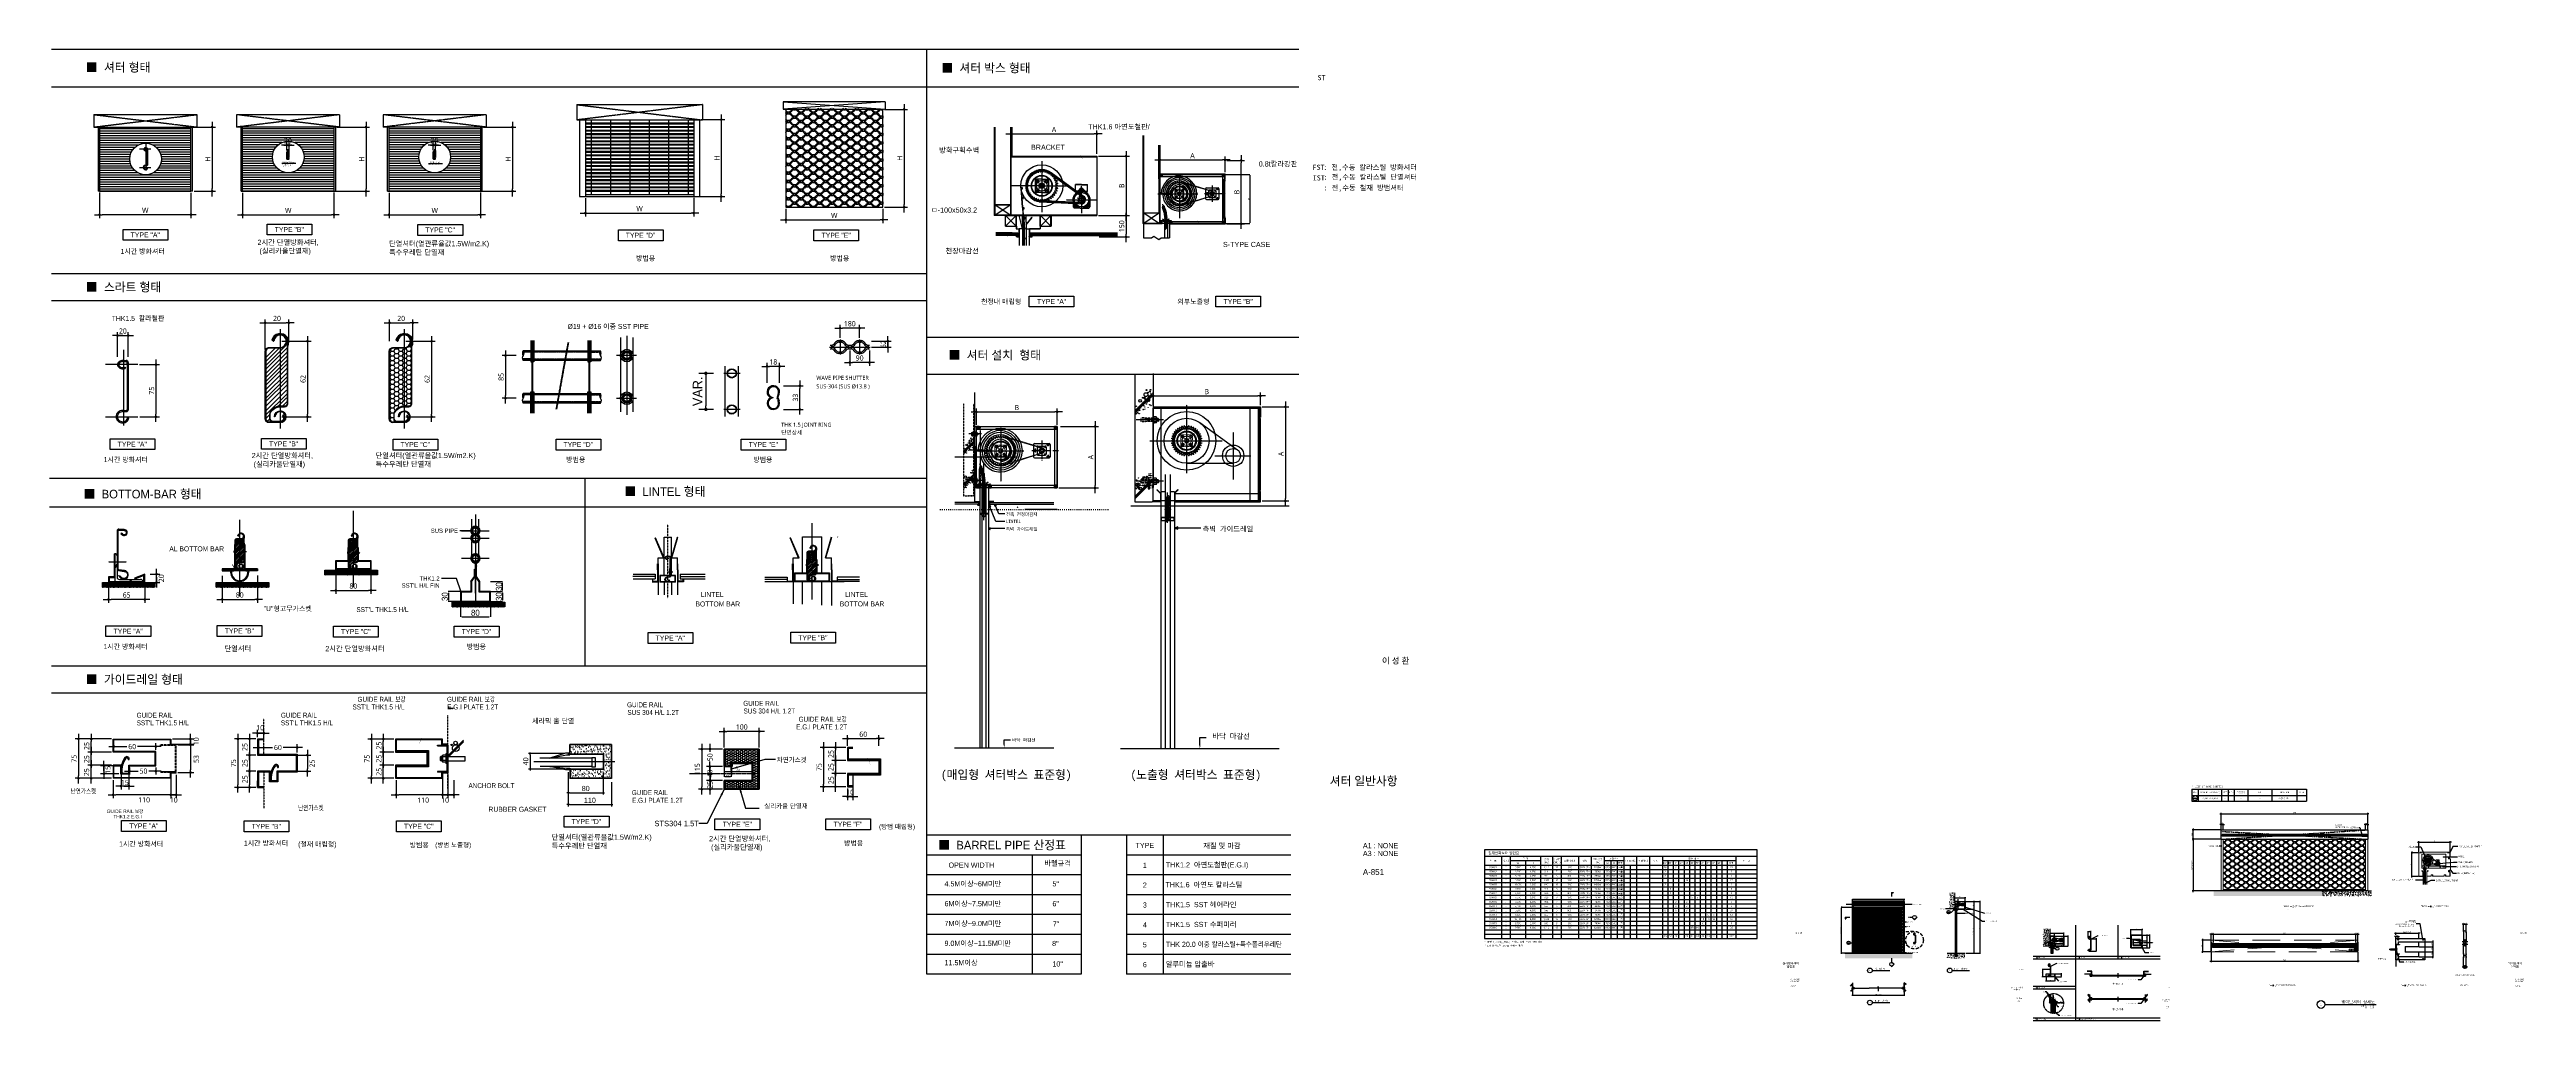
# Model space of a CAD drawing. Header units: millimetres. Extents: x -6941 to 136681, y 2065 to 58366.
import ezdxf
from ezdxf import colors
from ezdxf.entities.mleader import LeaderData, LeaderLine
from ezdxf.enums import TextEntityAlignment as Align
from ezdxf.math import Vec2, Vec3

# ---------------------------------------------------------------- set-up
doc = ezdxf.new("R2010")
doc.units = ezdxf.units.MM
doc.header["$LTSCALE"] = 4
doc.header["$MEASUREMENT"] = 0
for name, pattern in [('ACAD_ISO03W100', [30, 12, -18]), ('ACAD_ISO04W100', [30.5, 24, -3, 0.5, -3]), ('CEN', [62, 60, -1, 0, -1]), ('CENTER', [2, 1.25, -0.25, 0.25, -0.25]), ('CENTER2', [1.125, 0.75, -0.125, 0.125, -0.125]), ('DASH_11', [0.1, 0.05, -0.05]), ('DASH_30', [0.1, 0.05, -0.05]), ('DASHDOTX2', [2, 1, -0.5, 0, -0.5]), ('DASHED', [3, 2, -1]), ('HID', [2.3, 1.5, -0.8]), ('HIDDEN', [0.375, 0.25, -0.125]), ('HIDDENX2', [0.75, 0.5, -0.25]), ('PHANTOM', [2.5, 1.25, -0.25, 0.25, -0.25, 0.25, -0.25]), ('PHANTOM2', [1.25, 0.625, -0.125, 0.125, -0.125, 0.125, -0.125])]:
    doc.linetypes.add(name, pattern=pattern)
doc.layers.get('0').update_dxf_attribs({"linetype": 'CONTINUOUS'})
doc.layers.get('DEFPOINTS').update_dxf_attribs({"linetype": 'CONTINUOUS'})
for name, color, linetype in [('01 CEN', 1, 'CEN'), ('1', 1, 'CENTER'), ('100-TEXT', 3, 'CONTINUOUS'), ('2', 3, 'HIDDEN'), ('200-DIM', 7, 'CONTINUOUS'), ('3', 2, 'CONTINUOUS'), ('300-symb', 1, 'CONTINUOUS'), ('4', 4, 'CONTINUOUS'), ('4ELE', 4, 'CONTINUOUS'), ('5', 4, 'PHANTOM2'), ('6', 3, 'CONTINUOUS'), ('7', 7, 'CONTINUOUS'), ('9', 9, 'CONTINUOUS'), ('A', 9, 'CONTINUOUS'), ('A-BORD LINE1', 7, 'CONTINUOUS'), ('A-BORD LINE2', 4, 'CONTINUOUS'), ('A-BORD-TEXT', 3, 'CONTINUOUS'), ('A-DIMS', 7, 'CONTINUOUS'), ('A-MKXS-LEAD', 7, 'CONTINUOUS'), ('A-XXXX-TABL', 7, 'CONTINUOUS'), ('A-XXXX-TXT2', 3, 'CONTINUOUS'), ('AUX', 1, 'CONTINUOUS'), ('BEAM', 7, 'CONTINUOUS'), ('BL-L1', 6, 'CONTINUOUS'), ('C', 4, 'CONTINUOUS'), ('C651P_INT', 15, 'CONTINUOUS'), ('CA-ANNO-TEXT', 3, 'CONTINUOUS'), ('CEIL', 8, 'CONTINUOUS'), ('CEN', 1, 'CEN'), ('CENT', 6, 'CENTER'), ('CENTER', 1, 'CENTER'), ('CENTER2', 1, 'CENTER2'), ('COL', 2, 'CONTINUOUS'), ('con', 2, 'CONTINUOUS'), ('DI', 1, 'CONTINUOUS'), ('DIM', 7, 'CONTINUOUS'), ('DOOR', 7, 'CONTINUOUS'), ('ELE', 4, 'CONTINUOUS'), ('ELE2', 3, 'CONTINUOUS'), ('ELE5', 5, 'CONTINUOUS'), ('ELEV', 3, 'CONTINUOUS'), ('FIN', 5, 'CONTINUOUS'), ('FORM', 7, 'CONTINUOUS'), ('G', 3, 'CONTINUOUS'), ('GRID', 1, 'CEN'), ('H', 9, 'CONTINUOUS'), ('HAT', 9, 'CONTINUOUS'), ('HID', 6, 'HIDDEN'), ('HID1', 4, 'HID'), ('ITXT', 7, 'CONTINUOUS'), ('L', 1, 'CONTINUOUS'), ('L2-1', 3, 'PHANTOM2'), ('LINE', 1, 'CONTINUOUS'), ('R', 1, 'CONTINUOUS'), ('S-DIM', 7, 'CONTINUOUS'), ('steel', 255, 'CONTINUOUS'), ('STL', 4, 'CONTINUOUS'), ('SYM', 4, 'CONTINUOUS'), ('TEXT', 2, 'CONTINUOUS'), ('TEXT-DSC', 3, 'CONTINUOUS'), ('TXT', 3, 'CONTINUOUS'), ('WALL', 2, 'CONTINUOUS'), ('WIND', 4, 'CONTINUOUS'), ('WINDOW', 7, 'CONTINUOUS'), ('가이드레일', 6, 'CONTINUOUS'), ('도면층1', 4, 'CONTINUOUS'), ('실명박스', 7, 'CONTINUOUS'), ('철물', 4, 'CONTINUOUS'), ('확대단면마크', 7, 'CONTINUOUS')]:
    doc.layers.add(name, color=color, linetype=linetype)
for name, color, linetype, lineweight in [('A-DETL-PEN5-1', 7, 'CONTINUOUS', 9), ('A-MKXS-MAK1', 3, 'CONTINUOUS', 25), ('A-MKXS-MAK2', 3, 'DASHDOTX2', 25), ('A-MKXS-TEXT1', 3, 'CONTINUOUS', 25), ('A-MKXS-TEXT2', 7, 'CONTINUOUS', 25), ('A-XXXX-SYMB', 7, 'CONTINUOUS', 25), ('A-XXXX-TXT1', 3, 'CONTINUOUS', 25), ('DJ', 7, 'CONTINUOUS', 5), ('y', 2, 'CONTINUOUS', 9), ('은선', 6, 'HIDDEN', 13)]:
    doc.layers.add(name, color=color, linetype=linetype, lineweight=lineweight)
doc.styles.add('ARIAL', font='')
doc.styles.add('Gtx', font='')
doc.styles.add('HY울릉도L', font='')
doc.styles.add('SYMBOL2', font='')
doc.styles.add('TITLE', font='H2HDRM.TTF')
doc.styles.add('굴림', font='')
doc.styles.add('굴림체', font='')
doc.styles.add('돋움', font='')
doc.styles.add('돋움체', font='')
doc.styles.add('맑은고딕', font='malgun.ttf')
doc.styles.add('윤고딕 150', font='')
doc.styles.get('ARIAL').set_extended_font_data('HY특신명조')
doc.styles.get('Gtx').set_extended_font_data('Dotum')
doc.styles.get('HY울릉도L').set_extended_font_data('DotumChe')
doc.styles.get('SYMBOL2').set_extended_font_data('Dotum')
doc.styles.get('굴림').set_extended_font_data('Gulim')
doc.styles.get('굴림체').set_extended_font_data('GulimChe')
doc.styles.get('돋움').set_extended_font_data('Dotum')
doc.styles.get('돋움체').set_extended_font_data('DotumChe')
doc.styles.get('윤고딕 150').set_extended_font_data('Dotum')
doc.dimstyles.new('100', dxfattribs={"dimscale": 100, "dimtxt": 3, "dimasz": 0.7, "dimexe": 1, "dimexo": 2, "dimgap": 1, "dimtad": 1, "dimdec": 0, "dimzin": 9, "dimdsep": 46, "dimtxsty": '돋움', "dimblk": 'dots', "dimcen": 0, "dimclrt": 3, "dimadec": 0, "dimazin": 0, "dimtm": 1e-09, "dimtfac": 1, "dimtdec": 0, "dimtix": 1, "dimtmove": 2, "dimatfit": 3, "dimldrblk": 'dots', "dimfxl": 1, "dimtolj": 1, "dimtzin": 0, "dimarcsym": 0})
doc.dimstyles.new('CDIM', dxfattribs={"dimtxt": 3, "dimasz": 1.5, "dimexe": 2, "dimexo": 1, "dimgap": 1, "dimtad": 1, "dimdec": 0, "dimrnd": 0.5, "dimzin": 0, "dimdsep": 32, "dimlunit": 6, "dimtxsty": 'HY울릉도L', "dimblk1": '_CIDOT', "dimblk2": '_CIDOT', "dimsah": 1, "dimcen": 5.5, "dimclrd": 2, "dimclre": 2, "dimclrt": 7, "dimadec": 0, "dimazin": 0, "dimtfac": 1, "dimtdec": 0, "dimtix": 1, "dimtmove": 2, "dimatfit": 1, "dimldrblk": '_CIDOT', "dimfxl": 1, "dimtolj": 1, "dimtzin": 0, "dimlwd": -1, "dimarcsym": 0})
doc.dimstyles.new('d100', dxfattribs={"dimscale": 20, "dimtxt": 1.5, "dimasz": 0.5, "dimexe": 0.5, "dimexo": 2, "dimgap": 1, "dimtad": 0, "dimdec": 0, "dimrnd": 0.05, "dimzin": 12, "dimdsep": 46, "dimtxsty": 'TITLE', "dimblk1": 'DOT', "dimblk2": 'DOT', "dimsah": 1, "dimcen": 0, "dimclrd": 1, "dimclre": 1, "dimclrt": 1, "dimadec": 0, "dimazin": 3, "dimtfac": 1, "dimtdec": 0, "dimtix": 1, "dimtmove": 2, "dimatfit": 3, "dimldrblk": 'DOT', "dimfxl": 1, "dimtvp": 1, "dimtolj": 2, "dimtzin": 13, "dimlwd": -1, "dimlwe": -1, "dimarcsym": 0})
doc.dimstyles.new('ISO-25', dxfattribs={"dimscale": 12, "dimtxt": 10, "dimasz": 3, "dimexe": 1, "dimexo": 2, "dimgap": 1, "dimtad": 1, "dimdec": 1, "dimtxsty": '돋움', "dimcen": 2.5, "dimclrd": 4, "dimclre": 4, "dimclrt": 7, "dimadec": 0, "dimazin": 0, "dimtfac": 0.55, "dimtdec": 1, "dimtmove": 0, "dimatfit": 3, "dimfxl": 1, "dimarcsym": 0})
doc.dimstyles.new('셔터200', dxfattribs={"dimscale": 200, "dimtxt": 2.8, "dimasz": 1, "dimexe": 2, "dimexo": 3, "dimgap": 1, "dimtad": 1, "dimdec": 0, "dimzin": 0, "dimdsep": 46, "dimtxsty": '윤고딕 150', "dimblk": 'DOT', "dimcen": 2, "dimdle": 2, "dimclrt": 7, "dimadec": 0, "dimazin": 0, "dimtfac": 1, "dimtdec": 0, "dimtix": 1, "dimtmove": 2, "dimatfit": 3, "dimldrblk": 'OPEN90', "dimfxl": 2, "dimtolj": 1, "dimtzin": 0, "dimarcsym": 0})

# ---------------------------------------------------------------- blocks, each defined once
blk = doc.blocks.new('_CIDOT')
at = {"color": 0, "linetype": 'ByBlock'}
blk.add_line((2, 0), (-1, 0), dxfattribs=at)
at = {"color": 0, "linetype": 'ByBlock', "const_width": 0.5}
blk.add_lwpolyline([(-0.25, 0, 1), (0.25, 0, 1)], format="xyb", close=True, dxfattribs=at)
blk = doc.blocks.new('*D88')
at = {"layer": 'A-DIMS', "lineweight": -2, "transparency": 16777216}
for p, q in [((-4043, 50075), (-4043, 48590)), ((1260, 50053), (1260, 48590))]:
    blk.add_line(p, q, dxfattribs=at)
at = {"layer": 'A-DIMS', "transparency": 16777216}
blk.add_line((1110, 48790), (-3893, 48790), dxfattribs=at)
at = {"layer": 'DEFPOINTS', "color": 0, "transparency": 16777216}
for p in [(-4043, 50175), (1260, 50153), (-4043, 48790)]:
    blk.add_point(p, dxfattribs=at)
at = {"layer": 'A-DIMS', "transparency": 16777216, "xscale": 150, "yscale": 150, "zscale": 150, "rotation": 180}
blk.add_blockref('_CIDOT', (-4043, 48790), dxfattribs=at)
at = {"layer": 'A-DIMS', "transparency": 16777216, "xscale": 150, "yscale": 150, "zscale": 150}
blk.add_blockref('_CIDOT', (1260, 48790), dxfattribs=at)
at = {"layer": 'A-DIMS', "color": 3, "transparency": 16777216, "insert": (-1391, 49040), "char_height": 300, "attachment_point": 5, "style": '맑은고딕'}
blk.add_mtext('\\A1;W', dxfattribs=at)
blk = doc.blocks.new('*D89')
at = {"layer": 'A-DIMS', "lineweight": -2, "transparency": 16777216}
for p, q in [((1444, 53873), (2686, 53873)), ((1444, 50153), (2686, 50153))]:
    blk.add_line(p, q, dxfattribs=at)
at = {"layer": 'A-DIMS', "transparency": 16777216}
blk.add_line((2486, 53723), (2486, 50303), dxfattribs=at)
at = {"layer": 'DEFPOINTS', "color": 0, "transparency": 16777216}
for p in [(1344, 53873), (1344, 50153), (2486, 50153)]:
    blk.add_point(p, dxfattribs=at)
at = {"layer": 'A-DIMS', "transparency": 16777216, "xscale": 150, "yscale": 150, "zscale": 150}
for p, rotation in [((2486, 53873), 90), ((2486, 50153), 270)]:
    blk.add_blockref('_CIDOT', p, dxfattribs=dict(at, rotation=rotation))
at = {"layer": 'A-DIMS', "color": 3, "transparency": 16777216, "insert": (2236, 52013), "char_height": 300, "attachment_point": 5, "rotation": 90, "style": '맑은고딕'}
blk.add_mtext('\\A1;H', dxfattribs=at)
blk = doc.blocks.new('*D90')
at = {"layer": 'A-DIMS', "lineweight": -2, "transparency": 16777216}
for p, q in [((24130, 49743), (24130, 48687)), ((30412, 49768), (30412, 48687))]:
    blk.add_line(p, q, dxfattribs=at)
at = {"layer": 'A-DIMS', "transparency": 16777216}
blk.add_line((24280, 48887), (30262, 48887), dxfattribs=at)
at = {"layer": 'DEFPOINTS', "color": 0, "transparency": 16777216}
for p in [(24130, 49843), (30412, 49868), (30412, 48887)]:
    blk.add_point(p, dxfattribs=at)
at = {"layer": 'A-DIMS', "transparency": 16777216, "xscale": 150, "yscale": 150, "zscale": 150, "rotation": 180}
blk.add_blockref('_CIDOT', (24130, 48887), dxfattribs=at)
at = {"layer": 'A-DIMS', "transparency": 16777216, "xscale": 150, "yscale": 150, "zscale": 150}
blk.add_blockref('_CIDOT', (30412, 48887), dxfattribs=at)
at = {"layer": 'A-DIMS', "color": 3, "transparency": 16777216, "insert": (27271, 49137), "char_height": 300, "attachment_point": 5, "style": '맑은고딕'}
blk.add_mtext('\\A1;W', dxfattribs=at)
blk = doc.blocks.new('*D91')
at = {"layer": 'A-DIMS', "lineweight": -2, "transparency": 16777216}
for p, q in [((30845, 54307), (32209, 54307)), ((30744, 49843), (32209, 49843))]:
    blk.add_line(p, q, dxfattribs=at)
at = {"layer": 'A-DIMS', "transparency": 16777216}
blk.add_line((32009, 54157), (32009, 49993), dxfattribs=at)
at = {"layer": 'DEFPOINTS', "color": 0, "transparency": 16777216}
for p in [(30745, 54307), (30644, 49843), (32009, 49843)]:
    blk.add_point(p, dxfattribs=at)
at = {"layer": 'A-DIMS', "transparency": 16777216, "xscale": 150, "yscale": 150, "zscale": 150}
for p, rotation in [((32009, 54307), 90), ((32009, 49843), 270)]:
    blk.add_blockref('_CIDOT', p, dxfattribs=dict(at, rotation=rotation))
at = {"layer": 'A-DIMS', "color": 3, "transparency": 16777216, "insert": (31759, 52075), "char_height": 300, "attachment_point": 5, "rotation": 90, "style": '맑은고딕'}
blk.add_mtext('\\A1;H', dxfattribs=at)
blk = doc.blocks.new('*D92')
at = {"layer": 'A-DIMS', "lineweight": -2, "transparency": 16777216}
for p, q in [((9736, 53868), (11610, 53868)), ((9652, 50148), (11610, 50148))]:
    blk.add_line(p, q, dxfattribs=at)
at = {"layer": 'A-DIMS', "transparency": 16777216}
blk.add_line((11410, 53718), (11410, 50298), dxfattribs=at)
at = {"layer": 'DEFPOINTS', "color": 0, "transparency": 16777216}
for p in [(9636, 53868), (9552, 50148), (11410, 50148)]:
    blk.add_point(p, dxfattribs=at)
at = {"layer": 'A-DIMS', "transparency": 16777216, "xscale": 150, "yscale": 150, "zscale": 150}
for p, rotation in [((11410, 53868), 90), ((11410, 50148), 270)]:
    blk.add_blockref('_CIDOT', p, dxfattribs=dict(at, rotation=rotation))
at = {"layer": 'A-DIMS', "color": 3, "transparency": 16777216, "insert": (11160, 52008), "char_height": 300, "attachment_point": 5, "rotation": 90, "style": '맑은고딕'}
blk.add_mtext('\\A1;H', dxfattribs=at)
blk = doc.blocks.new('*D93')
at = {"layer": 'A-DIMS', "lineweight": -2, "transparency": 16777216}
for p, q in [((4248, 50048), (4248, 48585)), ((9552, 50069), (9552, 48585))]:
    blk.add_line(p, q, dxfattribs=at)
at = {"layer": 'A-DIMS', "transparency": 16777216}
blk.add_line((4398, 48785), (9402, 48785), dxfattribs=at)
at = {"layer": 'DEFPOINTS', "color": 0, "transparency": 16777216}
for p in [(4248, 50148), (9552, 50169), (9552, 48785)]:
    blk.add_point(p, dxfattribs=at)
at = {"layer": 'A-DIMS', "transparency": 16777216, "xscale": 150, "yscale": 150, "zscale": 150, "rotation": 180}
blk.add_blockref('_CIDOT', (4248, 48785), dxfattribs=at)
at = {"layer": 'A-DIMS', "transparency": 16777216, "xscale": 150, "yscale": 150, "zscale": 150}
blk.add_blockref('_CIDOT', (9552, 48785), dxfattribs=at)
at = {"layer": 'A-DIMS', "color": 3, "transparency": 16777216, "insert": (6900, 49035), "char_height": 300, "attachment_point": 5, "style": '맑은고딕'}
blk.add_mtext('\\A1;W', dxfattribs=at)
blk = doc.blocks.new('*D103')
at = {"layer": 'A-DIMS', "transparency": 16777216}
for p, q in [((6667, 52820), (6517, 52820)), ((6817, 52820), (6944, 52820)), ((7094, 52820), (7244, 52820))]:
    blk.add_line(p, q, dxfattribs=at)
at = {"layer": 'A-DIMS', "lineweight": -2, "transparency": 16777216}
for p, q in [((6817, 52518), (6817, 53020)), ((6944, 52518), (6944, 53020))]:
    blk.add_line(p, q, dxfattribs=at)
at = {"layer": 'DEFPOINTS', "color": 0, "transparency": 16777216}
for p in [(6817, 52418), (6944, 52820), (6944, 52418)]:
    blk.add_point(p, dxfattribs=at)
at = {"layer": 'A-DIMS', "transparency": 16777216, "xscale": 150, "yscale": 150, "zscale": 150, "rotation": 180}
blk.add_blockref('_CIDOT', (6944, 52820), dxfattribs=at)
at = {"layer": 'A-DIMS', "transparency": 16777216, "xscale": 150, "yscale": 150, "zscale": 150}
blk.add_blockref('_CIDOT', (6817, 52820), dxfattribs=at)
at = {"layer": 'A-DIMS', "color": 3, "transparency": 16777216, "insert": (6881, 53075), "char_height": 300, "attachment_point": 5, "style": '맑은고딕'}
blk.add_mtext('\\A1;20', dxfattribs=at)
blk = doc.blocks.new('*D26')
at = {"layer": 'A-DIMS', "lineweight": -2, "transparency": 16777216}
for p, q in [((48816, 52314), (48816, 53679)), ((53790, 52314), (53790, 53679))]:
    blk.add_line(p, q, dxfattribs=at)
at = {"layer": 'A-DIMS', "transparency": 16777216}
blk.add_line((48966, 53479), (53640, 53479), dxfattribs=at)
at = {"layer": 'DEFPOINTS', "color": 0, "transparency": 16777216}
for p in [(53790, 53479), (48816, 52214), (53790, 52214)]:
    blk.add_point(p, dxfattribs=at)
at = {"layer": 'A-DIMS', "transparency": 16777216, "xscale": 150, "yscale": 150, "zscale": 150, "rotation": 180}
blk.add_blockref('_CIDOT', (48816, 53479), dxfattribs=at)
at = {"layer": 'A-DIMS', "transparency": 16777216, "xscale": 150, "yscale": 150, "zscale": 150}
blk.add_blockref('_CIDOT', (53790, 53479), dxfattribs=at)
at = {"layer": 'A-DIMS', "color": 3, "transparency": 16777216, "insert": (51303, 53729), "char_height": 300, "attachment_point": 5, "style": '맑은고딕'}
blk.add_mtext('\\A1;A', dxfattribs=at)
blk = doc.blocks.new('*D27')
at = {"layer": 'A-DIMS', "lineweight": -2, "transparency": 16777216}
for p, q in [((53890, 52181), (55679, 52181)), ((53890, 48743), (55679, 48743))]:
    blk.add_line(p, q, dxfattribs=at)
at = {"layer": 'A-DIMS', "transparency": 16777216}
blk.add_line((55479, 52031), (55479, 48893), dxfattribs=at)
at = {"layer": 'DEFPOINTS', "color": 0, "transparency": 16777216}
for p in [(53790, 52181), (53790, 48743), (55479, 48743)]:
    blk.add_point(p, dxfattribs=at)
at = {"layer": 'A-DIMS', "transparency": 16777216, "xscale": 150, "yscale": 150, "zscale": 150}
for p, rotation in [((55479, 52181), 90), ((55479, 48743), 270)]:
    blk.add_blockref('_CIDOT', p, dxfattribs=dict(at, rotation=rotation))
at = {"layer": 'A-DIMS', "color": 3, "transparency": 16777216, "insert": (55229, 50462), "char_height": 300, "attachment_point": 5, "rotation": 90, "style": '맑은고딕'}
blk.add_mtext('\\A1;B', dxfattribs=at)
blk = doc.blocks.new('*D28')
at = {"layer": 'A-DIMS', "lineweight": -2, "transparency": 16777216}
for p, q in [((53922, 47501), (55682, 47501)), ((54273, 48743), (55682, 48743))]:
    blk.add_line(p, q, dxfattribs=at)
at = {"layer": 'A-DIMS', "transparency": 16777216}
blk.add_line((55482, 48593), (55482, 47651), dxfattribs=at)
at = {"layer": 'DEFPOINTS', "color": 0, "transparency": 16777216}
for p in [(53822, 47501), (54173, 48743), (55482, 47501)]:
    blk.add_point(p, dxfattribs=at)
at = {"layer": 'A-DIMS', "transparency": 16777216, "xscale": 150, "yscale": 150, "zscale": 150}
for p, rotation in [((55482, 48743), 90), ((55482, 47501), 270)]:
    blk.add_blockref('_CIDOT', p, dxfattribs=dict(at, rotation=rotation))
at = {"layer": 'A-DIMS', "color": 3, "transparency": 16777216, "insert": (55226, 48122), "char_height": 300, "attachment_point": 5, "rotation": 90, "style": '맑은고딕'}
blk.add_mtext('\\A1;150', dxfattribs=at)
blk = doc.blocks.new('*D21')
at = {"layer": 'A-DIMS', "lineweight": -2, "transparency": 16777216}
for p, q in [((-1733, 40096), (-572, 40096)), ((-1714, 37072), (-572, 37072))]:
    blk.add_line(p, q, dxfattribs=at)
at = {"layer": 'A-DIMS', "transparency": 16777216}
blk.add_line((-772, 39946), (-772, 37222), dxfattribs=at)
at = {"layer": 'DEFPOINTS', "color": 0, "transparency": 16777216}
for p in [(-1833, 40096), (-1814, 37072), (-772, 37072)]:
    blk.add_point(p, dxfattribs=at)
at = {"layer": 'A-DIMS', "transparency": 16777216, "xscale": 150, "yscale": 150, "zscale": 150}
for p, rotation in [((-772, 40096), 90), ((-772, 37072), 270)]:
    blk.add_blockref('_CIDOT', p, dxfattribs=dict(at, rotation=rotation))
at = {"layer": 'A-DIMS', "color": 3, "transparency": 16777216, "insert": (-1025, 38584), "char_height": 300, "attachment_point": 5, "rotation": 90, "style": '맑은고딕'}
blk.add_mtext('\\A1;75', dxfattribs=at)
blk = doc.blocks.new('*D22')
at = {"layer": 'A-DIMS', "transparency": 16777216}
for p, q in [((-3147, 41786), (-3297, 41786)), ((-2997, 41786), (-2380, 41786)), ((-2230, 41786), (-2080, 41786))]:
    blk.add_line(p, q, dxfattribs=at)
at = {"layer": 'A-DIMS', "lineweight": -2, "transparency": 16777216}
for p, q in [((-2997, 40538), (-2997, 41986)), ((-2380, 40538), (-2380, 41986))]:
    blk.add_line(p, q, dxfattribs=at)
at = {"layer": 'DEFPOINTS', "color": 0, "transparency": 16777216}
for p in [(-2380, 41786), (-2997, 40438), (-2380, 40438)]:
    blk.add_point(p, dxfattribs=at)
at = {"layer": 'A-DIMS', "transparency": 16777216, "xscale": 150, "yscale": 150, "zscale": 150}
blk.add_blockref('_CIDOT', (-2997, 41786), dxfattribs=at)
at = {"layer": 'A-DIMS', "transparency": 16777216, "xscale": 150, "yscale": 150, "zscale": 150, "rotation": 180}
blk.add_blockref('_CIDOT', (-2380, 41786), dxfattribs=at)
at = {"layer": 'A-DIMS', "color": 3, "transparency": 16777216, "insert": (-2689, 42041), "char_height": 300, "attachment_point": 5, "style": '맑은고딕'}
blk.add_mtext('\\A1;20', dxfattribs=at)
blk = doc.blocks.new('*D23')
at = {"layer": 'A-DIMS', "lineweight": -2, "transparency": 16777216}
for p, q in [((20124, 40624), (19298, 40624)), ((20124, 38146), (19298, 38146))]:
    blk.add_line(p, q, dxfattribs=at)
at = {"layer": 'A-DIMS', "transparency": 16777216}
blk.add_line((19498, 40474), (19498, 38296), dxfattribs=at)
at = {"layer": 'DEFPOINTS', "color": 0, "transparency": 16777216}
for p in [(20224, 40624), (19498, 38146), (20224, 38146)]:
    blk.add_point(p, dxfattribs=at)
at = {"layer": 'A-DIMS', "transparency": 16777216, "xscale": 150, "yscale": 150, "zscale": 150}
for p, rotation in [((19498, 40624), 90), ((19498, 38146), 270)]:
    blk.add_blockref('_CIDOT', p, dxfattribs=dict(at, rotation=rotation))
at = {"layer": 'A-DIMS', "color": 3, "transparency": 16777216, "insert": (19243, 39385), "char_height": 300, "attachment_point": 5, "rotation": 90, "style": '맑은고딕'}
blk.add_mtext('\\A1;85', dxfattribs=at)
blk = doc.blocks.new('*D94')
at = {"layer": 'A-DIMS', "lineweight": -2, "transparency": 16777216}
for p, q in [((13726, 41455), (15415, 41455)), ((13726, 37072), (15415, 37072))]:
    blk.add_line(p, q, dxfattribs=at)
at = {"layer": 'A-DIMS', "transparency": 16777216}
blk.add_line((15215, 41305), (15215, 37222), dxfattribs=at)
at = {"layer": 'DEFPOINTS', "color": 0, "transparency": 16777216}
for p in [(13626, 41455), (13626, 37072), (15215, 37072)]:
    blk.add_point(p, dxfattribs=at)
at = {"layer": 'A-DIMS', "transparency": 16777216, "xscale": 150, "yscale": 150, "zscale": 150}
for p, rotation in [((15215, 41455), 90), ((15215, 37072), 270)]:
    blk.add_blockref('_CIDOT', p, dxfattribs=dict(at, rotation=rotation))
at = {"layer": 'A-DIMS', "color": 3, "transparency": 16777216, "insert": (14960, 39263), "char_height": 300, "attachment_point": 5, "rotation": 90, "style": '맑은고딕'}
blk.add_mtext('\\A1;62', dxfattribs=at)
blk = doc.blocks.new('*D24')
at = {"layer": 'A-DIMS', "lineweight": -2, "transparency": 16777216}
for p, q in [((-1105, 27948), (-542, 27948)), ((-1105, 27462), (-542, 27462))]:
    blk.add_line(p, q, dxfattribs=at)
at = {"layer": 'A-DIMS', "transparency": 16777216}
for p, q in [((-742, 28098), (-742, 28248)), ((-742, 27462), (-742, 27948)), ((-742, 27312), (-742, 27162))]:
    blk.add_line(p, q, dxfattribs=at)
at = {"layer": 'DEFPOINTS', "color": 0, "transparency": 16777216}
for p in [(-1205, 27948), (-1205, 27462), (-742, 27948)]:
    blk.add_point(p, dxfattribs=at)
at = {"layer": 'A-DIMS', "transparency": 16777216, "xscale": 150, "yscale": 150, "zscale": 150}
for p, rotation in [((-742, 27948), 270), ((-742, 27462), 90)]:
    blk.add_blockref('_CIDOT', p, dxfattribs=dict(at, rotation=rotation))
at = {"layer": 'A-DIMS', "color": 3, "transparency": 16777216, "insert": (-460, 27705), "char_height": 300, "attachment_point": 5, "rotation": 90, "style": '맑은고딕'}
blk.add_mtext('\\A1;20', dxfattribs=at)
blk = doc.blocks.new('*D25')
at = {"layer": 'A-DIMS', "lineweight": -2, "transparency": 16777216}
for p, q in [((-3526, 27204), (-3526, 26278)), ((-1420, 27204), (-1420, 26278))]:
    blk.add_line(p, q, dxfattribs=at)
at = {"layer": 'A-DIMS', "transparency": 16777216}
blk.add_line((-1570, 26478), (-3376, 26478), dxfattribs=at)
at = {"layer": 'DEFPOINTS', "color": 0, "transparency": 16777216}
for p in [(-3526, 27304), (-1420, 27304), (-3526, 26478)]:
    blk.add_point(p, dxfattribs=at)
at = {"layer": 'A-DIMS', "transparency": 16777216, "xscale": 150, "yscale": 150, "zscale": 150, "rotation": 180}
blk.add_blockref('_CIDOT', (-3526, 26478), dxfattribs=at)
at = {"layer": 'A-DIMS', "transparency": 16777216, "xscale": 150, "yscale": 150, "zscale": 150}
blk.add_blockref('_CIDOT', (-1420, 26478), dxfattribs=at)
at = {"layer": 'A-DIMS', "color": 3, "transparency": 16777216, "insert": (-2473, 26733), "char_height": 300, "attachment_point": 5, "style": '맑은고딕'}
blk.add_mtext('\\A1;65', dxfattribs=at)
blk = doc.blocks.new('*D20')
at = {"layer": 'A-DIMS', "lineweight": -2, "transparency": 16777216}
for p, q in [((3068, 27846), (3068, 26283)), ((5108, 27877), (5108, 26283))]:
    blk.add_line(p, q, dxfattribs=at)
at = {"layer": 'A-DIMS', "transparency": 16777216}
blk.add_line((3218, 26483), (4958, 26483), dxfattribs=at)
at = {"layer": 'DEFPOINTS', "color": 0, "transparency": 16777216}
for p in [(3068, 27946), (5108, 27977), (5108, 26483)]:
    blk.add_point(p, dxfattribs=at)
at = {"layer": 'A-DIMS', "transparency": 16777216, "xscale": 150, "yscale": 150, "zscale": 150, "rotation": 180}
blk.add_blockref('_CIDOT', (3068, 26483), dxfattribs=at)
at = {"layer": 'A-DIMS', "transparency": 16777216, "xscale": 150, "yscale": 150, "zscale": 150}
blk.add_blockref('_CIDOT', (5108, 26483), dxfattribs=at)
at = {"layer": 'A-DIMS', "color": 3, "transparency": 16777216, "insert": (4088, 26738), "char_height": 300, "attachment_point": 5, "style": '맑은고딕'}
blk.add_mtext('\\A1;80', dxfattribs=at)
blk = doc.blocks.new('앵커볼트')
at = {"layer": 'A', "color": 8}
for p, q in [((-8.8, 10), (-8.8, 12)), ((-8.8, 12), (9.4, 12)), ((-8.8, 10), (9.4, 10)), ((-6.3, 13), (-6.3, 17.9)), ((-5.3, 18.9), (5.9, 18.9)), ((4, 22.1), (-3.7, 21.3)), ((-3.7, 18.9), (-3.7, 21.6)), ((4.3, 21.2), (-3.7, 20.4)), ((4.3, 20.5), (-3.7, 19.7)), ((4.3, 19.8), (-3.7, 18.9)), ((-3.7, 10), (4.3, 10)), ((-3.7, 10), (-3.7, -24.4)), ((-3.4, 13), (-3.4, 17.9)), ((3.8, 22.1), (-3.2, 22.1)), ((4, 13), (4, 17.9)), ((4.3, 18.9), (4.3, 21.6)), ((4.3, 10), (4.3, -24.4)), ((6.9, 13), (6.9, 17.9)), ((9.4, 10), (9.4, 12)), ((4.3, -24.4), (-3.7, -24.4))]:
    blk.add_line(p, q, dxfattribs=at)
for centre, radius, start, end in [((-5.3, 17.9), 1, 90, 180), ((-5.3, 13), 1, 180, 270), ((-4.4, 17.9), 1, 0, 90), ((-4.4, 13), 1, 270, 0), ((-3.2, 21.6), 0.5, 90, 180), ((-2.4, 17.9), 1, 90, 180), ((-2.4, 13), 1, 180, 270), ((3, 17.9), 1, 0, 90), ((3, 13), 1, 270, 0), ((3.8, 21.6), 0.5, 0, 90), ((5, 17.9), 1, 90, 180), ((5, 13), 1, 180, 270), ((5.9, 17.9), 1, 0, 90), ((5.9, 13), 1, 270, 0)]:
    blk.add_arc(centre, radius, start, end, dxfattribs=at)
blk = doc.blocks.new('*D69')
at = {"layer": 'A-DIMS', "lineweight": -2, "transparency": 16777216}
for p, q in [((39231, 17896, 0), (38428, 17896, 0)), ((39231, 17136, 0), (38428, 17136, 0))]:
    blk.add_line(p, q, dxfattribs=at)
at = {"layer": 'A-DIMS', "transparency": 16777216}
blk.add_line((38628, 17286, 0), (38628, 17746, 0), dxfattribs=at)
at = {"layer": 'DEFPOINTS', "color": 0, "transparency": 16777216}
for p in [(38628, 17896, 0), (39331, 17896, 0), (39331, 17136, 0)]:
    blk.add_point(p, dxfattribs=at)
at = {"layer": 'A-DIMS', "transparency": 16777216, "xscale": 150, "yscale": 150, "zscale": 150}
for p, rotation in [((38628, 17896, 0), 90), ((38628, 17136, 0), 270)]:
    blk.add_blockref('_CIDOT', p, dxfattribs=dict(at, rotation=rotation))
at = {"layer": 'A-DIMS', "color": 3, "transparency": 16777216, "insert": (38373, 17516, 0), "char_height": 300, "attachment_point": 5, "rotation": 90, "style": '맑은고딕'}
blk.add_mtext('\\A1;25', dxfattribs=at)
blk = doc.blocks.new('*D70')
at = {"layer": 'A-DIMS', "lineweight": -2, "transparency": 16777216}
for p, q in [((39231, 17136, 0), (38428, 17136, 0)), ((39231, 16377, 0), (38428, 16377, 0))]:
    blk.add_line(p, q, dxfattribs=at)
at = {"layer": 'A-DIMS', "transparency": 16777216}
blk.add_line((38628, 16986, 0), (38628, 16527, 0), dxfattribs=at)
at = {"layer": 'DEFPOINTS', "color": 0, "transparency": 16777216}
for p in [(38628, 16377, 0), (39331, 17136, 0), (39331, 16377, 0)]:
    blk.add_point(p, dxfattribs=at)
at = {"layer": 'A-DIMS', "transparency": 16777216, "xscale": 150, "yscale": 150, "zscale": 150}
for p, rotation in [((38628, 17136, 0), 90), ((38628, 16377, 0), 270)]:
    blk.add_blockref('_CIDOT', p, dxfattribs=dict(at, rotation=rotation))
at = {"layer": 'A-DIMS', "color": 3, "transparency": 16777216, "insert": (38373, 16757, 0), "char_height": 300, "attachment_point": 5, "rotation": 90, "style": '맑은고딕'}
blk.add_mtext('\\A1;25', dxfattribs=at)
blk = doc.blocks.new('*D71')
at = {"layer": 'A-DIMS', "lineweight": -2, "transparency": 16777216}
for p, q in [((39231, 16377, 0), (38428, 16377, 0)), ((39231, 15617, 0), (38428, 15617, 0))]:
    blk.add_line(p, q, dxfattribs=at)
at = {"layer": 'A-DIMS', "transparency": 16777216}
blk.add_line((38628, 15767, 0), (38628, 16227, 0), dxfattribs=at)
at = {"layer": 'DEFPOINTS', "color": 0, "transparency": 16777216}
for p in [(38628, 16377, 0), (39331, 16377, 0), (39331, 15617, 0)]:
    blk.add_point(p, dxfattribs=at)
at = {"layer": 'A-DIMS', "transparency": 16777216, "xscale": 150, "yscale": 150, "zscale": 150}
for p, rotation in [((38628, 16377, 0), 90), ((38628, 15617, 0), 270)]:
    blk.add_blockref('_CIDOT', p, dxfattribs=dict(at, rotation=rotation))
at = {"layer": 'A-DIMS', "color": 3, "transparency": 16777216, "insert": (38373, 15997, 0), "char_height": 300, "attachment_point": 5, "rotation": 90, "style": '맑은고딕'}
blk.add_mtext('\\A1;25', dxfattribs=at)
blk = doc.blocks.new('*D72')
at = {"layer": 'A-DIMS', "lineweight": -2, "transparency": 16777216}
for p, q in [((39231, 17896, 0), (37737, 17896, 0)), ((39231, 15617, 0), (37737, 15617, 0))]:
    blk.add_line(p, q, dxfattribs=at)
at = {"layer": 'A-DIMS', "transparency": 16777216}
blk.add_line((37937, 17746, 0), (37937, 15767, 0), dxfattribs=at)
at = {"layer": 'DEFPOINTS', "color": 0, "transparency": 16777216}
for p in [(39331, 17896, 0), (37937, 15617, 0), (39331, 15617, 0)]:
    blk.add_point(p, dxfattribs=at)
at = {"layer": 'A-DIMS', "transparency": 16777216, "xscale": 150, "yscale": 150, "zscale": 150}
for p, rotation in [((37937, 17896, 0), 90), ((37937, 15617, 0), 270)]:
    blk.add_blockref('_CIDOT', p, dxfattribs=dict(at, rotation=rotation))
at = {"layer": 'A-DIMS', "color": 3, "transparency": 16777216, "insert": (37684, 16757, 0), "char_height": 300, "attachment_point": 5, "rotation": 90, "style": '맑은고딕'}
blk.add_mtext('\\A1;75', dxfattribs=at)
blk = doc.blocks.new('*D73')
at = {"layer": 'A-DIMS', "lineweight": -2, "transparency": 16777216}
for p, q in [((39331, 17996, 0), (39331, 18607, 0)), ((41154, 17996, 0), (41154, 18607, 0))]:
    blk.add_line(p, q, dxfattribs=at)
at = {"layer": 'A-DIMS', "transparency": 16777216}
blk.add_line((39481, 18407, 0), (41004, 18407, 0), dxfattribs=at)
at = {"layer": 'DEFPOINTS', "color": 0, "transparency": 16777216}
for p in [(39331, 17896, 0), (41154, 18407, 0), (41154, 17896, 0)]:
    blk.add_point(p, dxfattribs=at)
at = {"layer": 'A-DIMS', "transparency": 16777216, "xscale": 150, "yscale": 150, "zscale": 150, "rotation": 180}
blk.add_blockref('_CIDOT', (39331, 18407, 0), dxfattribs=at)
at = {"layer": 'A-DIMS', "transparency": 16777216, "xscale": 150, "yscale": 150, "zscale": 150}
blk.add_blockref('_CIDOT', (41154, 18407, 0), dxfattribs=at)
at = {"layer": 'A-DIMS', "color": 3, "transparency": 16777216, "insert": (40242, 18662, 0), "char_height": 300, "attachment_point": 5, "style": '맑은고딕'}
blk.add_mtext('\\A1;60', dxfattribs=at)
blk = doc.blocks.new('*D74')
at = {"layer": 'A-DIMS', "transparency": 16777216}
for p, q in [((39181, 15043, 0), (39031, 15043, 0)), ((39331, 15043, 0), (39635, 15043, 0)), ((39785, 15043, 0), (39935, 15043, 0))]:
    blk.add_line(p, q, dxfattribs=at)
at = {"layer": 'A-DIMS', "lineweight": -2, "transparency": 16777216}
for p, q in [((39331, 15517, 0), (39331, 14843, 0)), ((39635, 15517, 0), (39635, 14843, 0))]:
    blk.add_line(p, q, dxfattribs=at)
at = {"layer": 'DEFPOINTS', "color": 0, "transparency": 16777216}
for p in [(39331, 15617, 0), (39635, 15617, 0), (39635, 15043, 0)]:
    blk.add_point(p, dxfattribs=at)
at = {"layer": 'A-DIMS', "transparency": 16777216, "xscale": 150, "yscale": 150, "zscale": 150}
blk.add_blockref('_CIDOT', (39331, 15043, 0), dxfattribs=at)
at = {"layer": 'A-DIMS', "transparency": 16777216, "xscale": 150, "yscale": 150, "zscale": 150, "rotation": 180}
blk.add_blockref('_CIDOT', (39635, 15043, 0), dxfattribs=at)
at = {"layer": 'A-DIMS', "color": 3, "transparency": 16777216, "insert": (39483, 15299, 0), "char_height": 300, "attachment_point": 5, "style": '맑은고딕'}
blk.add_mtext('\\A1;10', dxfattribs=at)
blk = doc.blocks.new('*D75')
at = {"layer": 'A-DIMS', "lineweight": -2, "transparency": 16777216}
for p, q in [((13015, 18386, 0), (12213, 18386, 0)), ((13015, 17626, 0), (12213, 17626, 0))]:
    blk.add_line(p, q, dxfattribs=at)
at = {"layer": 'A-DIMS', "transparency": 16777216}
blk.add_line((12413, 17776, 0), (12413, 18236, 0), dxfattribs=at)
at = {"layer": 'DEFPOINTS', "color": 0, "transparency": 16777216}
for p in [(12413, 18386, 0), (13115, 18386), (13115, 17626)]:
    blk.add_point(p, dxfattribs=at)
at = {"layer": 'A-DIMS', "transparency": 16777216, "xscale": 150, "yscale": 150, "zscale": 150}
for p, rotation in [((12413, 18386, 0), 90), ((12413, 17626, 0), 270)]:
    blk.add_blockref('_CIDOT', p, dxfattribs=dict(at, rotation=rotation))
at = {"layer": 'A-DIMS', "color": 3, "transparency": 16777216, "insert": (12158, 18006, 0), "char_height": 300, "attachment_point": 5, "rotation": 90, "style": '맑은고딕'}
blk.add_mtext('\\A1;25', dxfattribs=at)
blk = doc.blocks.new('*D76')
at = {"layer": 'A-DIMS', "lineweight": -2, "transparency": 16777216}
for p, q in [((13015, 17626, 0), (12213, 17626, 0)), ((13015, 16867, 0), (12213, 16867, 0))]:
    blk.add_line(p, q, dxfattribs=at)
at = {"layer": 'A-DIMS', "transparency": 16777216}
blk.add_line((12413, 17476, 0), (12413, 17017, 0), dxfattribs=at)
at = {"layer": 'DEFPOINTS', "color": 0, "transparency": 16777216}
for p in [(13115, 17626), (12413, 16867, 0), (13115, 16867)]:
    blk.add_point(p, dxfattribs=at)
at = {"layer": 'A-DIMS', "transparency": 16777216, "xscale": 150, "yscale": 150, "zscale": 150}
for p, rotation in [((12413, 17626, 0), 90), ((12413, 16867, 0), 270)]:
    blk.add_blockref('_CIDOT', p, dxfattribs=dict(at, rotation=rotation))
at = {"layer": 'A-DIMS', "color": 3, "transparency": 16777216, "insert": (12158, 17246, 0), "char_height": 300, "attachment_point": 5, "rotation": 90, "style": '맑은고딕'}
blk.add_mtext('\\A1;25', dxfattribs=at)
blk = doc.blocks.new('*D77')
at = {"layer": 'A-DIMS', "lineweight": -2, "transparency": 16777216}
for p, q in [((13015, 16867, 0), (12213, 16867, 0)), ((13015, 16107, 0), (12213, 16107, 0))]:
    blk.add_line(p, q, dxfattribs=at)
at = {"layer": 'A-DIMS', "transparency": 16777216}
blk.add_line((12413, 16257, 0), (12413, 16717, 0), dxfattribs=at)
at = {"layer": 'DEFPOINTS', "color": 0, "transparency": 16777216}
for p in [(12413, 16867, 0), (13115, 16867), (13115, 16107)]:
    blk.add_point(p, dxfattribs=at)
at = {"layer": 'A-DIMS', "transparency": 16777216, "xscale": 150, "yscale": 150, "zscale": 150}
for p, rotation in [((12413, 16867, 0), 90), ((12413, 16107, 0), 270)]:
    blk.add_blockref('_CIDOT', p, dxfattribs=dict(at, rotation=rotation))
at = {"layer": 'A-DIMS', "color": 3, "transparency": 16777216, "insert": (12158, 16487, 0), "char_height": 300, "attachment_point": 5, "rotation": 90, "style": '맑은고딕'}
blk.add_mtext('\\A1;25', dxfattribs=at)
blk = doc.blocks.new('*D78')
at = {"layer": 'A-DIMS', "lineweight": -2, "transparency": 16777216}
for p, q in [((13015, 18386, 0), (11521, 18386, 0)), ((13015, 16107, 0), (11521, 16107, 0))]:
    blk.add_line(p, q, dxfattribs=at)
at = {"layer": 'A-DIMS', "transparency": 16777216}
blk.add_line((11721, 18236, 0), (11721, 16257, 0), dxfattribs=at)
at = {"layer": 'DEFPOINTS', "color": 0, "transparency": 16777216}
for p in [(13115, 18386), (11721, 16107, 0), (13115, 16107, 0)]:
    blk.add_point(p, dxfattribs=at)
at = {"layer": 'A-DIMS', "transparency": 16777216, "xscale": 150, "yscale": 150, "zscale": 150}
for p, rotation in [((11721, 18386, 0), 90), ((11721, 16107, 0), 270)]:
    blk.add_blockref('_CIDOT', p, dxfattribs=dict(at, rotation=rotation))
at = {"layer": 'A-DIMS', "color": 3, "transparency": 16777216, "insert": (11469, 17246, 0), "char_height": 300, "attachment_point": 5, "rotation": 90, "style": '맑은고딕'}
blk.add_mtext('\\A1;75', dxfattribs=at)
blk = doc.blocks.new('*D79')
at = {"layer": 'A-DIMS', "lineweight": -2, "transparency": 16777216}
for p, q in [((-3347, 18387), (-4718, 18387)), ((-3347, 17626), (-4718, 17626))]:
    blk.add_line(p, q, dxfattribs=at)
at = {"layer": 'A-DIMS', "transparency": 16777216}
blk.add_line((-4518, 17776), (-4518, 18237), dxfattribs=at)
at = {"layer": 'DEFPOINTS', "color": 0, "transparency": 16777216}
for p in [(-4518, 18387), (-3247, 18387), (-3247, 17626)]:
    blk.add_point(p, dxfattribs=at)
at = {"layer": 'A-DIMS', "transparency": 16777216, "xscale": 150, "yscale": 150, "zscale": 150}
for p, rotation in [((-4518, 18387), 90), ((-4518, 17626), 270)]:
    blk.add_blockref('_CIDOT', p, dxfattribs=dict(at, rotation=rotation))
at = {"layer": 'A-DIMS', "color": 3, "transparency": 16777216, "insert": (-4787, 17981), "char_height": 300, "attachment_point": 5, "rotation": 90, "style": '맑은고딕'}
blk.add_mtext('\\A1;25', dxfattribs=at)
blk = doc.blocks.new('*D80')
at = {"layer": 'A-DIMS', "lineweight": -2, "transparency": 16777216}
for p, q in [((-3247, 16006), (-3247, 14948)), ((97, 16006), (97, 14948))]:
    blk.add_line(p, q, dxfattribs=at)
at = {"layer": 'A-DIMS', "transparency": 16777216}
blk.add_line((-53, 15148), (-3097, 15148), dxfattribs=at)
at = {"layer": 'DEFPOINTS', "color": 0, "transparency": 16777216}
for p in [(-3247, 16106), (97, 16106), (-3247, 15148)]:
    blk.add_point(p, dxfattribs=at)
at = {"layer": 'A-DIMS', "transparency": 16777216, "xscale": 150, "yscale": 150, "zscale": 150, "rotation": 180}
blk.add_blockref('_CIDOT', (-3247, 15148), dxfattribs=at)
at = {"layer": 'A-DIMS', "transparency": 16777216, "xscale": 150, "yscale": 150, "zscale": 150}
blk.add_blockref('_CIDOT', (97, 15148), dxfattribs=at)
at = {"layer": 'A-DIMS', "color": 3, "transparency": 16777216, "insert": (-1455, 14857), "char_height": 300, "attachment_point": 5, "style": '맑은고딕'}
blk.add_mtext('\\A1;110', dxfattribs=at)
blk = doc.blocks.new('*D81')
at = {"layer": 'A-DIMS', "lineweight": -2, "transparency": 16777216}
for p, q in [((97, 16310), (97, 14948)), ((401, 16310), (401, 14948))]:
    blk.add_line(p, q, dxfattribs=at)
at = {"layer": 'A-DIMS', "transparency": 16777216}
for p, q in [((-53, 15148), (-203, 15148)), ((401, 15148), (97, 15148)), ((551, 15148), (701, 15148))]:
    blk.add_line(p, q, dxfattribs=at)
at = {"layer": 'DEFPOINTS', "color": 0, "transparency": 16777216}
for p in [(97, 16410), (401, 16410), (97, 15148)]:
    blk.add_point(p, dxfattribs=at)
at = {"layer": 'A-DIMS', "transparency": 16777216, "xscale": 150, "yscale": 150, "zscale": 150}
blk.add_blockref('_CIDOT', (97, 15148), dxfattribs=at)
at = {"layer": 'A-DIMS', "transparency": 16777216, "xscale": 150, "yscale": 150, "zscale": 150, "rotation": 180}
blk.add_blockref('_CIDOT', (401, 15148), dxfattribs=at)
at = {"layer": 'A-DIMS', "color": 3, "transparency": 16777216, "insert": (260, 14853), "char_height": 300, "attachment_point": 5, "style": '맑은고딕'}
blk.add_mtext('\\A1;10', dxfattribs=at)
blk = doc.blocks.new('*D82')
at = {"layer": 'A-DIMS', "lineweight": -2, "transparency": 16777216}
for p, q in [((501, 18046), (1428, 18046)), ((501, 16447), (1428, 16447))]:
    blk.add_line(p, q, dxfattribs=at)
at = {"layer": 'A-DIMS', "transparency": 16777216}
blk.add_line((1228, 17896), (1228, 16597), dxfattribs=at)
at = {"layer": 'DEFPOINTS', "color": 0, "transparency": 16777216}
for p in [(401, 18046), (401, 16447), (1228, 16447)]:
    blk.add_point(p, dxfattribs=at)
at = {"layer": 'A-DIMS', "transparency": 16777216, "xscale": 150, "yscale": 150, "zscale": 150}
for p, rotation in [((1228, 18046), 90), ((1228, 16447), 270)]:
    blk.add_blockref('_CIDOT', p, dxfattribs=dict(at, rotation=rotation))
at = {"layer": 'A-DIMS', "color": 3, "transparency": 16777216, "insert": (1564, 17223), "char_height": 300, "attachment_point": 5, "rotation": 90, "style": '맑은고딕'}
blk.add_mtext('\\A1;53', dxfattribs=at)
blk = doc.blocks.new('*D83')
at = {"layer": 'A-DIMS', "transparency": 16777216}
for p, q in [((1228, 18537), (1228, 18687)), ((1228, 18387), (1228, 18082)), ((1228, 17932), (1228, 17782))]:
    blk.add_line(p, q, dxfattribs=at)
at = {"layer": 'A-DIMS', "lineweight": -2, "transparency": 16777216}
for p, q in [((197, 18387), (1428, 18387)), ((197, 18082), (1428, 18082))]:
    blk.add_line(p, q, dxfattribs=at)
at = {"layer": 'DEFPOINTS', "color": 0, "transparency": 16777216}
for p in [(97, 18387), (97, 18082), (1228, 18082)]:
    blk.add_point(p, dxfattribs=at)
at = {"layer": 'A-DIMS', "transparency": 16777216, "xscale": 150, "yscale": 150, "zscale": 150}
for p, rotation in [((1228, 18387), 270), ((1228, 18082), 90)]:
    blk.add_blockref('_CIDOT', p, dxfattribs=dict(at, rotation=rotation))
at = {"layer": 'A-DIMS', "color": 3, "transparency": 16777216, "insert": (1565, 18255), "char_height": 300, "attachment_point": 5, "rotation": 90, "style": '맑은고딕'}
blk.add_mtext('\\A1;10', dxfattribs=at)
blk = doc.blocks.new('*D84')
at = {"layer": 'A-DIMS', "lineweight": -2, "transparency": 16777216}
for p, q in [((-3211, 17763), (-3211, 18146)), ((-778, 17763), (-778, 18146))]:
    blk.add_line(p, q, dxfattribs=at)
at = {"layer": 'A-DIMS', "transparency": 16777216}
for p, q in [((-3061, 17946), (-2459, 17946)), ((-928, 17946), (-1840, 17946))]:
    blk.add_line(p, q, dxfattribs=at)
at = {"layer": 'DEFPOINTS', "color": 0, "transparency": 16777216}
for p in [(-3211, 17946), (-3211, 17663), (-778, 17663)]:
    blk.add_point(p, dxfattribs=at)
at = {"layer": 'A-DIMS', "transparency": 16777216, "xscale": 150, "yscale": 150, "zscale": 150, "rotation": 180}
blk.add_blockref('_CIDOT', (-3211, 17946), dxfattribs=at)
at = {"layer": 'A-DIMS', "transparency": 16777216, "xscale": 150, "yscale": 150, "zscale": 150}
blk.add_blockref('_CIDOT', (-778, 17946), dxfattribs=at)
at = {"layer": 'A-DIMS', "color": 3, "transparency": 16777216, "insert": (-2149, 17946), "char_height": 300, "attachment_point": 5, "style": '맑은고딕'}
blk.add_mtext('\\A1;60', dxfattribs=at)
blk = doc.blocks.new('*D85')
at = {"layer": 'A-DIMS', "lineweight": -2, "transparency": 16777216}
for p, q in [((-2298, 16730), (-2298, 16323)), ((-778, 16730), (-778, 16323))]:
    blk.add_line(p, q, dxfattribs=at)
at = {"layer": 'A-DIMS', "transparency": 16777216}
for p, q in [((-2148, 16523), (-1798, 16523)), ((-928, 16523), (-1189, 16523))]:
    blk.add_line(p, q, dxfattribs=at)
at = {"layer": 'DEFPOINTS', "color": 0, "transparency": 16777216}
for p in [(-2298, 16830), (-2298, 16523), (-778, 16830)]:
    blk.add_point(p, dxfattribs=at)
at = {"layer": 'A-DIMS', "transparency": 16777216, "xscale": 150, "yscale": 150, "zscale": 150, "rotation": 180}
blk.add_blockref('_CIDOT', (-2298, 16523), dxfattribs=at)
at = {"layer": 'A-DIMS', "transparency": 16777216, "xscale": 150, "yscale": 150, "zscale": 150}
blk.add_blockref('_CIDOT', (-778, 16523), dxfattribs=at)
at = {"layer": 'A-DIMS', "color": 3, "transparency": 16777216, "insert": (-1493, 16523), "char_height": 300, "attachment_point": 5, "style": '맑은고딕'}
blk.add_mtext('\\A1;50', dxfattribs=at)
blk = doc.blocks.new('*D86')
at = {"layer": 'A-DIMS', "lineweight": -2, "transparency": 16777216}
for p, q in [((-2791, 16310), (-2791, 15459)), ((-2335, 16310), (-2335, 15459))]:
    blk.add_line(p, q, dxfattribs=at)
at = {"layer": 'A-DIMS', "transparency": 16777216}
for p, q in [((-2941, 15659), (-3091, 15659)), ((-2335, 15659), (-2791, 15659)), ((-2185, 15659), (-2035, 15659))]:
    blk.add_line(p, q, dxfattribs=at)
at = {"layer": 'DEFPOINTS', "color": 0, "transparency": 16777216}
for p in [(-2791, 16410), (-2335, 16410), (-2791, 15659)]:
    blk.add_point(p, dxfattribs=at)
at = {"layer": 'A-DIMS', "transparency": 16777216, "xscale": 150, "yscale": 150, "zscale": 150}
blk.add_blockref('_CIDOT', (-2791, 15659), dxfattribs=at)
at = {"layer": 'A-DIMS', "transparency": 16777216, "xscale": 150, "yscale": 150, "zscale": 150, "rotation": 180}
blk.add_blockref('_CIDOT', (-2335, 15659), dxfattribs=at)
at = {"layer": 'A-DIMS', "color": 3, "transparency": 16777216, "insert": (-2573, 15864), "char_height": 300, "attachment_point": 5, "style": '맑은고딕'}
blk.add_mtext('\\A1;15', dxfattribs=at)
blk = doc.blocks.new('*D87')
at = {"layer": 'A-DIMS', "lineweight": -2, "transparency": 16777216}
for p, q in [((-2927, 16830), (-3984, 16830)), ((-2927, 16374), (-3984, 16374))]:
    blk.add_line(p, q, dxfattribs=at)
at = {"layer": 'A-DIMS', "transparency": 16777216}
for p, q in [((-3784, 16980), (-3784, 17130)), ((-3784, 16830), (-3784, 16374)), ((-3784, 16224), (-3784, 16074))]:
    blk.add_line(p, q, dxfattribs=at)
at = {"layer": 'DEFPOINTS', "color": 0, "transparency": 16777216}
for p in [(-3784, 16374), (-2827, 16830), (-2827, 16374)]:
    blk.add_point(p, dxfattribs=at)
at = {"layer": 'A-DIMS', "transparency": 16777216, "xscale": 150, "yscale": 150, "zscale": 150}
for p, rotation in [((-3784, 16830), 270), ((-3784, 16374), 90)]:
    blk.add_blockref('_CIDOT', p, dxfattribs=dict(at, rotation=rotation))
at = {"layer": 'A-DIMS', "color": 3, "transparency": 16777216, "insert": (-3560, 16598), "char_height": 300, "attachment_point": 5, "rotation": 90, "style": '맑은고딕'}
blk.add_mtext('\\A1;15', dxfattribs=at)
blk = doc.blocks.new('*D102')
at = {"layer": 'A-DIMS', "lineweight": -2, "transparency": 16777216}
for p, q in [((-3344, 18387), (-5462, 18387)), ((-3347, 16106), (-5462, 16106))]:
    blk.add_line(p, q, dxfattribs=at)
at = {"layer": 'A-DIMS', "transparency": 16777216}
blk.add_line((-5262, 18237), (-5262, 16256), dxfattribs=at)
at = {"layer": 'DEFPOINTS', "color": 0, "transparency": 16777216}
for p in [(-3244, 18387), (-5262, 16106), (-3247, 16106)]:
    blk.add_point(p, dxfattribs=at)
at = {"layer": 'A-DIMS', "transparency": 16777216, "xscale": 150, "yscale": 150, "zscale": 150}
for p, rotation in [((-5262, 18387), 90), ((-5262, 16106), 270)]:
    blk.add_blockref('_CIDOT', p, dxfattribs=dict(at, rotation=rotation))
at = {"layer": 'A-DIMS', "color": 3, "transparency": 16777216, "insert": (-5515, 17246), "char_height": 300, "attachment_point": 5, "rotation": 90, "style": '맑은고딕'}
blk.add_mtext('\\A1;75', dxfattribs=at)
blk = doc.blocks.new('*D58')
at = {"layer": 'A-DIMS', "transparency": 16777216}
for p, q in [((4968, 18718), (4818, 18718)), ((5492, 18718), (5118, 18718)), ((5642, 18718), (5792, 18718))]:
    blk.add_line(p, q, dxfattribs=at)
at = {"layer": 'A-DIMS', "lineweight": -2, "transparency": 16777216}
for p, q in [((5118, 18487), (5118, 18918)), ((5492, 18487), (5492, 18918))]:
    blk.add_line(p, q, dxfattribs=at)
at = {"layer": 'DEFPOINTS', "color": 0, "transparency": 16777216}
for p in [(5118, 18718), (5118, 18387), (5492, 18387)]:
    blk.add_point(p, dxfattribs=at)
at = {"layer": 'A-DIMS', "transparency": 16777216, "xscale": 150, "yscale": 150, "zscale": 150}
blk.add_blockref('_CIDOT', (5118, 18718), dxfattribs=at)
at = {"layer": 'A-DIMS', "transparency": 16777216, "xscale": 150, "yscale": 150, "zscale": 150, "rotation": 180}
blk.add_blockref('_CIDOT', (5492, 18718), dxfattribs=at)
at = {"layer": 'A-DIMS', "color": 3, "transparency": 16777216, "insert": (5271, 19038), "char_height": 300, "attachment_point": 5, "style": '맑은고딕'}
blk.add_mtext('\\A1;10', dxfattribs=at)
blk = doc.blocks.new('*D59')
at = {"layer": 'A-DIMS', "lineweight": -2, "transparency": 16777216}
for p, q in [((5018, 18387), (4453, 18387)), ((5018, 17451), (4453, 17451))]:
    blk.add_line(p, q, dxfattribs=at)
at = {"layer": 'A-DIMS', "transparency": 16777216}
blk.add_line((4653, 18237), (4653, 17601), dxfattribs=at)
at = {"layer": 'DEFPOINTS', "color": 0, "transparency": 16777216}
for p in [(4653, 17451), (5118, 18387), (5118, 17451)]:
    blk.add_point(p, dxfattribs=at)
at = {"layer": 'A-DIMS', "transparency": 16777216, "xscale": 150, "yscale": 150, "zscale": 150}
for p, rotation in [((4653, 18387), 90), ((4653, 17451), 270)]:
    blk.add_blockref('_CIDOT', p, dxfattribs=dict(at, rotation=rotation))
at = {"layer": 'A-DIMS', "color": 3, "transparency": 16777216, "insert": (4389, 17923), "char_height": 300, "attachment_point": 5, "rotation": 90, "style": '맑은고딕'}
blk.add_mtext('\\A1;25', dxfattribs=at)
blk = doc.blocks.new('*D60')
at = {"layer": 'A-DIMS', "lineweight": -2, "transparency": 16777216}
for p, q in [((5174, 17607), (5174, 18092)), ((7419, 17607), (7419, 18092))]:
    blk.add_line(p, q, dxfattribs=at)
at = {"layer": 'A-DIMS', "transparency": 16777216}
for p, q in [((5324, 17892), (5992, 17892)), ((7269, 17892), (6610, 17892))]:
    blk.add_line(p, q, dxfattribs=at)
at = {"layer": 'DEFPOINTS', "color": 0, "transparency": 16777216}
for p in [(5174, 17892), (5174, 17507), (7419, 17507)]:
    blk.add_point(p, dxfattribs=at)
at = {"layer": 'A-DIMS', "transparency": 16777216, "xscale": 150, "yscale": 150, "zscale": 150, "rotation": 180}
blk.add_blockref('_CIDOT', (5174, 17892), dxfattribs=at)
at = {"layer": 'A-DIMS', "transparency": 16777216, "xscale": 150, "yscale": 150, "zscale": 150}
blk.add_blockref('_CIDOT', (7419, 17892), dxfattribs=at)
at = {"layer": 'A-DIMS', "color": 3, "transparency": 16777216, "insert": (6301, 17892), "char_height": 300, "attachment_point": 5, "style": '맑은고딕'}
blk.add_mtext('\\A1;60', dxfattribs=at)
blk = doc.blocks.new('*D61')
at = {"layer": 'A-DIMS', "lineweight": -2, "transparency": 16777216}
for p, q in [((7463, 17451), (8208, 17451)), ((7463, 16516), (8208, 16516))]:
    blk.add_line(p, q, dxfattribs=at)
at = {"layer": 'A-DIMS', "transparency": 16777216}
blk.add_line((8008, 17301), (8008, 16666), dxfattribs=at)
at = {"layer": 'DEFPOINTS', "color": 0, "transparency": 16777216}
for p in [(7363, 17451), (7363, 16516), (8008, 16516)]:
    blk.add_point(p, dxfattribs=at)
at = {"layer": 'A-DIMS', "transparency": 16777216, "xscale": 150, "yscale": 150, "zscale": 150}
for p, rotation in [((8008, 17451), 90), ((8008, 16516), 270)]:
    blk.add_blockref('_CIDOT', p, dxfattribs=dict(at, rotation=rotation))
at = {"layer": 'A-DIMS', "color": 3, "transparency": 16777216, "insert": (8288, 16965), "char_height": 300, "attachment_point": 5, "rotation": 90, "style": '맑은고딕'}
blk.add_mtext('\\A1;25', dxfattribs=at)
blk = doc.blocks.new('*D98')
at = {"layer": 'A-DIMS', "lineweight": -2, "transparency": 16777216}
for p, q in [((5018, 18387), (3779, 18387)), ((5018, 15580), (3779, 15580))]:
    blk.add_line(p, q, dxfattribs=at)
at = {"layer": 'A-DIMS', "transparency": 16777216}
blk.add_line((3979, 18237), (3979, 15730), dxfattribs=at)
at = {"layer": 'DEFPOINTS', "color": 0, "transparency": 16777216}
for p in [(5118, 18387), (3979, 15580), (5118, 15580)]:
    blk.add_point(p, dxfattribs=at)
at = {"layer": 'A-DIMS', "transparency": 16777216, "xscale": 150, "yscale": 150, "zscale": 150}
for p, rotation in [((3979, 18387), 90), ((3979, 15580), 270)]:
    blk.add_blockref('_CIDOT', p, dxfattribs=dict(at, rotation=rotation))
at = {"layer": 'A-DIMS', "color": 3, "transparency": 16777216, "insert": (3726, 16983), "char_height": 300, "attachment_point": 5, "rotation": 90, "style": '맑은고딕'}
blk.add_mtext('\\A1;75', dxfattribs=at)
blk = doc.blocks.new('*D62')
at = {"layer": 'A-DIMS', "lineweight": -2, "transparency": 16777216}
for p, q in [((13161, 16006), (13161, 14948)), ((16505, 16006), (16505, 14948))]:
    blk.add_line(p, q, dxfattribs=at)
at = {"layer": 'A-DIMS', "transparency": 16777216}
blk.add_line((16355, 15148), (13311, 15148), dxfattribs=at)
at = {"layer": 'DEFPOINTS', "color": 0, "transparency": 16777216}
for p in [(13161, 16106), (16505, 16106), (13161, 15148)]:
    blk.add_point(p, dxfattribs=at)
at = {"layer": 'A-DIMS', "transparency": 16777216, "xscale": 150, "yscale": 150, "zscale": 150, "rotation": 180}
blk.add_blockref('_CIDOT', (13161, 15148), dxfattribs=at)
at = {"layer": 'A-DIMS', "transparency": 16777216, "xscale": 150, "yscale": 150, "zscale": 150}
blk.add_blockref('_CIDOT', (16505, 15148), dxfattribs=at)
at = {"layer": 'A-DIMS', "color": 3, "transparency": 16777216, "insert": (14724, 14839), "char_height": 300, "attachment_point": 5, "style": '맑은고딕'}
blk.add_mtext('\\A1;110', dxfattribs=at)
blk = doc.blocks.new('*D63')
at = {"layer": 'A-DIMS', "lineweight": -2, "transparency": 16777216}
for p, q in [((15850, 16311), (15850, 14948)), ((16154, 16334), (16154, 14948))]:
    blk.add_line(p, q, dxfattribs=at)
at = {"layer": 'A-DIMS', "transparency": 16777216}
for p, q in [((15700, 15148), (15550, 15148)), ((16154, 15148), (15850, 15148)), ((16304, 15148), (16454, 15148))]:
    blk.add_line(p, q, dxfattribs=at)
at = {"layer": 'DEFPOINTS', "color": 0, "transparency": 16777216}
for p in [(15850, 16411), (16154, 16434), (15850, 15148)]:
    blk.add_point(p, dxfattribs=at)
at = {"layer": 'A-DIMS', "transparency": 16777216, "xscale": 150, "yscale": 150, "zscale": 150}
blk.add_blockref('_CIDOT', (15850, 15148), dxfattribs=at)
at = {"layer": 'A-DIMS', "transparency": 16777216, "xscale": 150, "yscale": 150, "zscale": 150, "rotation": 180}
blk.add_blockref('_CIDOT', (16154, 15148), dxfattribs=at)
at = {"layer": 'A-DIMS', "color": 3, "transparency": 16777216, "insert": (15995, 14840), "char_height": 300, "attachment_point": 5, "style": '맑은고딕'}
blk.add_mtext('\\A1;10', dxfattribs=at)
blk = doc.blocks.new('dots')
blk.add_line((-1, 0), (1, 0))
at = {"const_width": 0.5}
blk.add_lwpolyline([(-0.25, 0, 1), (0.25, 0, 1)], format="xyb", close=True, dxfattribs=at)
blk = doc.blocks.new('*D99')
at = {"layer": 'DEFPOINTS', "color": 0, "linetype": 'Continuous', "ltscale": 6, "transparency": 16777216}
for p in [(23130, 16636), (25170, 16636), (25170, 15266)]:
    blk.add_point(p, dxfattribs=at)
at = {"layer": 'DIM', "color": 0, "linetype": 'Continuous', "lineweight": -2, "ltscale": 6, "transparency": 16777216}
for p, q in [((23130, 16436), (23130, 15166)), ((25170, 16436), (25170, 15166)), ((23200, 15266), (25100, 15266))]:
    blk.add_line(p, q, dxfattribs=at)
at = {"layer": 'DIM', "color": 0, "linetype": 'Continuous', "lineweight": -2, "ltscale": 6, "transparency": 16777216, "xscale": 70, "yscale": 70, "zscale": 70, "rotation": 180}
blk.add_blockref('dots', (23130, 15266), dxfattribs=at)
at = {"layer": 'DIM', "color": 0, "linetype": 'Continuous', "lineweight": -2, "ltscale": 6, "transparency": 16777216, "xscale": 70, "yscale": 70, "zscale": 70}
blk.add_blockref('dots', (25170, 15266), dxfattribs=at)
at = {"layer": 'DIM', "color": 3, "linetype": 'Continuous', "ltscale": 6, "transparency": 16777216, "insert": (24150, 15516), "char_height": 300, "attachment_point": 5, "style": '돋움'}
blk.add_mtext('\\A1;80', dxfattribs=at)
blk = doc.blocks.new('*D100')
at = {"layer": 'DEFPOINTS', "color": 0, "linetype": 'Continuous', "ltscale": 6, "transparency": 16777216}
for p in [(23130, 16658), (25650, 16087), (25650, 14580)]:
    blk.add_point(p, dxfattribs=at)
at = {"layer": 'DIM', "color": 0, "linetype": 'Continuous', "lineweight": -2, "ltscale": 6, "transparency": 16777216}
for p, q in [((23130, 16458), (23130, 14480)), ((25650, 15887), (25650, 14480)), ((23200, 14580), (25580, 14580))]:
    blk.add_line(p, q, dxfattribs=at)
at = {"layer": 'DIM', "color": 0, "linetype": 'Continuous', "lineweight": -2, "ltscale": 6, "transparency": 16777216, "xscale": 70, "yscale": 70, "zscale": 70, "rotation": 180}
blk.add_blockref('dots', (23130, 14580), dxfattribs=at)
at = {"layer": 'DIM', "color": 0, "linetype": 'Continuous', "lineweight": -2, "ltscale": 6, "transparency": 16777216, "xscale": 70, "yscale": 70, "zscale": 70}
blk.add_blockref('dots', (25650, 14580), dxfattribs=at)
at = {"layer": 'DIM', "color": 3, "linetype": 'Continuous', "ltscale": 6, "transparency": 16777216, "insert": (24390, 14830), "char_height": 300, "attachment_point": 5, "style": '돋움'}
blk.add_mtext('\\A1;110', dxfattribs=at)
blk = doc.blocks.new('*D101')
at = {"layer": 'DEFPOINTS', "color": 0, "linetype": 'Continuous', "ltscale": 6, "transparency": 16777216}
for p in [(23130, 17542), (20922, 16636), (23130, 16636)]:
    blk.add_point(p, dxfattribs=at)
at = {"layer": 'DIM', "color": 0, "linetype": 'Continuous', "lineweight": -2, "ltscale": 6, "transparency": 16777216}
for p, q in [((22930, 17542), (20822, 17542)), ((20922, 17472), (20922, 16706)), ((22930, 16636), (20822, 16636))]:
    blk.add_line(p, q, dxfattribs=at)
at = {"layer": 'DIM', "color": 0, "linetype": 'Continuous', "lineweight": -2, "ltscale": 6, "transparency": 16777216, "xscale": 70, "yscale": 70, "zscale": 70}
for p, rotation in [((20922, 17542), 90), ((20922, 16636), 270)]:
    blk.add_blockref('dots', p, dxfattribs=dict(at, rotation=rotation))
at = {"layer": 'DIM', "color": 3, "linetype": 'Continuous', "ltscale": 6, "transparency": 16777216, "insert": (20672, 17089), "char_height": 300, "attachment_point": 5, "rotation": 90, "style": '돋움'}
blk.add_mtext('\\A1;40', dxfattribs=at)
blk = doc.blocks.new('*D64')
at = {"layer": 'A-DIMS', "lineweight": -2, "transparency": 16777216}
for p, q in [((-3350, 17626), (-4720, 17626)), ((-3350, 16866), (-4720, 16866))]:
    blk.add_line(p, q, dxfattribs=at)
at = {"layer": 'A-DIMS', "transparency": 16777216}
blk.add_line((-4520, 17016), (-4520, 17476), dxfattribs=at)
at = {"layer": 'DEFPOINTS', "color": 0, "transparency": 16777216}
for p in [(-4520, 17626), (-3250, 17626), (-3250, 16866)]:
    blk.add_point(p, dxfattribs=at)
at = {"layer": 'A-DIMS', "transparency": 16777216, "xscale": 150, "yscale": 150, "zscale": 150}
for p, rotation in [((-4520, 17626), 90), ((-4520, 16866), 270)]:
    blk.add_blockref('_CIDOT', p, dxfattribs=dict(at, rotation=rotation))
at = {"layer": 'A-DIMS', "color": 3, "transparency": 16777216, "insert": (-4790, 17221), "char_height": 300, "attachment_point": 5, "rotation": 90, "style": '맑은고딕'}
blk.add_mtext('\\A1;25', dxfattribs=at)
blk = doc.blocks.new('*D65')
at = {"layer": 'A-DIMS', "lineweight": -2, "transparency": 16777216}
for p, q in [((-3352, 16866), (-4723, 16866)), ((-3352, 16106), (-4723, 16106))]:
    blk.add_line(p, q, dxfattribs=at)
at = {"layer": 'A-DIMS', "transparency": 16777216}
blk.add_line((-4523, 16256), (-4523, 16716), dxfattribs=at)
at = {"layer": 'DEFPOINTS', "color": 0, "transparency": 16777216}
for p in [(-4523, 16866), (-3252, 16866), (-3252, 16106)]:
    blk.add_point(p, dxfattribs=at)
at = {"layer": 'A-DIMS', "transparency": 16777216, "xscale": 150, "yscale": 150, "zscale": 150}
for p, rotation in [((-4523, 16866), 90), ((-4523, 16106), 270)]:
    blk.add_blockref('_CIDOT', p, dxfattribs=dict(at, rotation=rotation))
at = {"layer": 'A-DIMS', "color": 3, "transparency": 16777216, "insert": (-4792, 16461), "char_height": 300, "attachment_point": 5, "rotation": 90, "style": '맑은고딕'}
blk.add_mtext('\\A1;25', dxfattribs=at)
blk = doc.blocks.new('*D66')
at = {"layer": 'A-DIMS', "lineweight": -2, "transparency": 16777216}
for p, q in [((5020, 17451), (4455, 17451)), ((5020, 16516), (4455, 16516))]:
    blk.add_line(p, q, dxfattribs=at)
at = {"layer": 'A-DIMS', "transparency": 16777216}
blk.add_line((4655, 17301), (4655, 16666), dxfattribs=at)
at = {"layer": 'DEFPOINTS', "color": 0, "transparency": 16777216}
for p in [(5120, 17451), (4655, 16516), (5120, 16516)]:
    blk.add_point(p, dxfattribs=at)
at = {"layer": 'A-DIMS', "transparency": 16777216, "xscale": 150, "yscale": 150, "zscale": 150}
for p, rotation in [((4655, 17451), 90), ((4655, 16516), 270)]:
    blk.add_blockref('_CIDOT', p, dxfattribs=dict(at, rotation=rotation))
at = {"layer": 'A-DIMS', "color": 3, "transparency": 16777216, "insert": (4391, 16988), "char_height": 300, "attachment_point": 5, "rotation": 90, "style": '맑은고딕'}
blk.add_mtext('\\A1;25', dxfattribs=at)
blk = doc.blocks.new('*D67')
at = {"layer": 'A-DIMS', "lineweight": -2, "transparency": 16777216}
for p, q in [((5023, 16516), (4458, 16516)), ((5023, 15580), (4458, 15580))]:
    blk.add_line(p, q, dxfattribs=at)
at = {"layer": 'A-DIMS', "transparency": 16777216}
blk.add_line((4658, 16366), (4658, 15730), dxfattribs=at)
at = {"layer": 'DEFPOINTS', "color": 0, "transparency": 16777216}
for p in [(5123, 16516), (4658, 15580), (5123, 15580)]:
    blk.add_point(p, dxfattribs=at)
at = {"layer": 'A-DIMS', "transparency": 16777216, "xscale": 150, "yscale": 150, "zscale": 150}
for p, rotation in [((4658, 16516), 90), ((4658, 15580), 270)]:
    blk.add_blockref('_CIDOT', p, dxfattribs=dict(at, rotation=rotation))
at = {"layer": 'A-DIMS', "color": 3, "transparency": 16777216, "insert": (4394, 16052), "char_height": 300, "attachment_point": 5, "rotation": 90, "style": '맑은고딕'}
blk.add_mtext('\\A1;25', dxfattribs=at)
blk = doc.blocks.new('*D68')
at = {"layer": 'A-DIMS', "lineweight": -2, "transparency": 16777216}
for p, q in [((12770, 41448), (12770, 42716)), ((14126, 41555), (14126, 42716))]:
    blk.add_line(p, q, dxfattribs=at)
at = {"layer": 'A-DIMS', "transparency": 16777216}
blk.add_line((12920, 42516), (13976, 42516), dxfattribs=at)
at = {"layer": 'DEFPOINTS', "color": 0, "transparency": 16777216}
for p in [(14126, 42516), (12770, 41348), (14126, 41455)]:
    blk.add_point(p, dxfattribs=at)
at = {"layer": 'A-DIMS', "transparency": 16777216, "xscale": 150, "yscale": 150, "zscale": 150, "rotation": 180}
blk.add_blockref('_CIDOT', (12770, 42516), dxfattribs=at)
at = {"layer": 'A-DIMS', "transparency": 16777216, "xscale": 150, "yscale": 150, "zscale": 150}
blk.add_blockref('_CIDOT', (14126, 42516), dxfattribs=at)
at = {"layer": 'A-DIMS', "color": 3, "transparency": 16777216, "insert": (13448, 42771), "char_height": 300, "attachment_point": 5, "style": '맑은고딕'}
blk.add_mtext('\\A1;20', dxfattribs=at)
blk = doc.blocks.new('*D96')
at = {"layer": 'A-DIMS', "lineweight": -2, "transparency": 16777216}
for p, q in [((6532, 41455), (8220, 41455)), ((6532, 37072), (8220, 37072))]:
    blk.add_line(p, q, dxfattribs=at)
at = {"layer": 'A-DIMS', "transparency": 16777216}
blk.add_line((8020, 41305), (8020, 37222), dxfattribs=at)
at = {"layer": 'DEFPOINTS', "color": 0, "transparency": 16777216}
for p in [(6432, 41455), (6432, 37072), (8020, 37072)]:
    blk.add_point(p, dxfattribs=at)
at = {"layer": 'A-DIMS', "transparency": 16777216, "xscale": 150, "yscale": 150, "zscale": 150}
for p, rotation in [((8020, 41455), 90), ((8020, 37072), 270)]:
    blk.add_blockref('_CIDOT', p, dxfattribs=dict(at, rotation=rotation))
at = {"layer": 'A-DIMS', "color": 3, "transparency": 16777216, "insert": (7765, 39263), "char_height": 300, "attachment_point": 5, "rotation": 90, "style": '맑은고딕'}
blk.add_mtext('\\A1;62', dxfattribs=at)
blk = doc.blocks.new('*D55')
at = {"layer": 'A-DIMS', "lineweight": -2, "transparency": 16777216}
for p, q in [((5562, 40976), (5562, 42716)), ((6935, 41448), (6935, 42716))]:
    blk.add_line(p, q, dxfattribs=at)
at = {"layer": 'A-DIMS', "transparency": 16777216}
blk.add_line((5712, 42516), (6785, 42516), dxfattribs=at)
at = {"layer": 'DEFPOINTS', "color": 0, "transparency": 16777216}
for p in [(6935, 42516), (5562, 40876), (6935, 41348)]:
    blk.add_point(p, dxfattribs=at)
at = {"layer": 'A-DIMS', "transparency": 16777216, "xscale": 150, "yscale": 150, "zscale": 150, "rotation": 180}
blk.add_blockref('_CIDOT', (5562, 42516), dxfattribs=at)
at = {"layer": 'A-DIMS', "transparency": 16777216, "xscale": 150, "yscale": 150, "zscale": 150}
blk.add_blockref('_CIDOT', (6935, 42516), dxfattribs=at)
at = {"layer": 'A-DIMS', "color": 3, "transparency": 16777216, "insert": (6248, 42771), "char_height": 300, "attachment_point": 5, "style": '맑은고딕'}
blk.add_mtext('\\A1;20', dxfattribs=at)
blk = doc.blocks.new('*D56')
at = {"layer": 'A-DIMS', "lineweight": -2, "transparency": 16777216}
for p, q in [((18231, 53868), (20105, 53868)), ((18147, 50148), (20105, 50148))]:
    blk.add_line(p, q, dxfattribs=at)
at = {"layer": 'A-DIMS', "transparency": 16777216}
blk.add_line((19905, 53718), (19905, 50298), dxfattribs=at)
at = {"layer": 'DEFPOINTS', "color": 0, "transparency": 16777216}
for p in [(18131, 53868), (18047, 50148), (19905, 50148)]:
    blk.add_point(p, dxfattribs=at)
at = {"layer": 'A-DIMS', "transparency": 16777216, "xscale": 150, "yscale": 150, "zscale": 150}
for p, rotation in [((19905, 53868), 90), ((19905, 50148), 270)]:
    blk.add_blockref('_CIDOT', p, dxfattribs=dict(at, rotation=rotation))
at = {"layer": 'A-DIMS', "color": 3, "transparency": 16777216, "insert": (19655, 52008), "char_height": 300, "attachment_point": 5, "rotation": 90, "style": '맑은고딕'}
blk.add_mtext('\\A1;H', dxfattribs=at)
blk = doc.blocks.new('*D57')
at = {"layer": 'A-DIMS', "lineweight": -2, "transparency": 16777216}
for p, q in [((12743, 50048), (12743, 48585)), ((18047, 50069), (18047, 48585))]:
    blk.add_line(p, q, dxfattribs=at)
at = {"layer": 'A-DIMS', "transparency": 16777216}
blk.add_line((12893, 48785), (17897, 48785), dxfattribs=at)
at = {"layer": 'DEFPOINTS', "color": 0, "transparency": 16777216}
for p in [(12743, 50148), (18047, 50169), (18047, 48785)]:
    blk.add_point(p, dxfattribs=at)
at = {"layer": 'A-DIMS', "transparency": 16777216, "xscale": 150, "yscale": 150, "zscale": 150, "rotation": 180}
blk.add_blockref('_CIDOT', (12743, 48785), dxfattribs=at)
at = {"layer": 'A-DIMS', "transparency": 16777216, "xscale": 150, "yscale": 150, "zscale": 150}
blk.add_blockref('_CIDOT', (18047, 48785), dxfattribs=at)
at = {"layer": 'A-DIMS', "color": 3, "transparency": 16777216, "insert": (15395, 49035), "char_height": 300, "attachment_point": 5, "style": '맑은고딕'}
blk.add_mtext('\\A1;W', dxfattribs=at)
blk = doc.blocks.new('*D97')
at = {"layer": 'A-DIMS', "transparency": 16777216}
for p, q in [((15162, 52826), (15012, 52826)), ((15312, 52826), (15439, 52826)), ((15589, 52826), (15739, 52826))]:
    blk.add_line(p, q, dxfattribs=at)
at = {"layer": 'A-DIMS', "lineweight": -2, "transparency": 16777216}
for p, q in [((15312, 52524), (15312, 53026)), ((15439, 52524), (15439, 53026))]:
    blk.add_line(p, q, dxfattribs=at)
at = {"layer": 'DEFPOINTS', "color": 0, "transparency": 16777216}
for p in [(15312, 52424), (15439, 52826), (15439, 52424)]:
    blk.add_point(p, dxfattribs=at)
at = {"layer": 'A-DIMS', "transparency": 16777216, "xscale": 150, "yscale": 150, "zscale": 150, "rotation": 180}
blk.add_blockref('_CIDOT', (15439, 52826), dxfattribs=at)
at = {"layer": 'A-DIMS', "transparency": 16777216, "xscale": 150, "yscale": 150, "zscale": 150}
blk.add_blockref('_CIDOT', (15312, 52826), dxfattribs=at)
at = {"layer": 'A-DIMS', "color": 3, "transparency": 16777216, "insert": (15376, 53081), "char_height": 300, "attachment_point": 5, "style": '맑은고딕'}
blk.add_mtext('\\A1;20', dxfattribs=at)
blk = doc.blocks.new('*D29')
at = {"layer": 'A-DIMS', "lineweight": -2, "transparency": 16777216}
for p, q in [((9656, 28082), (9656, 26802)), ((11696, 28082), (11696, 26802))]:
    blk.add_line(p, q, dxfattribs=at)
at = {"layer": 'A-DIMS', "transparency": 16777216}
blk.add_line((9806, 27002), (11546, 27002), dxfattribs=at)
at = {"layer": 'DEFPOINTS', "color": 0, "transparency": 16777216}
for p in [(9656, 28182), (11696, 28182), (11696, 27002)]:
    blk.add_point(p, dxfattribs=at)
at = {"layer": 'A-DIMS', "transparency": 16777216, "xscale": 150, "yscale": 150, "zscale": 150, "rotation": 180}
blk.add_blockref('_CIDOT', (9656, 27002), dxfattribs=at)
at = {"layer": 'A-DIMS', "transparency": 16777216, "xscale": 150, "yscale": 150, "zscale": 150}
blk.add_blockref('_CIDOT', (11696, 27002), dxfattribs=at)
at = {"layer": 'A-DIMS', "color": 3, "transparency": 16777216, "insert": (10676, 27257), "char_height": 300, "attachment_point": 5, "style": '맑은고딕'}
blk.add_mtext('\\A1;80', dxfattribs=at)
blk = doc.blocks.new('*D30')
at = {"layer": 'A-DIMS', "lineweight": -2, "transparency": 16777216}
for p, q in [((41469, 54899), (42810, 54899)), ((41473, 49224), (42810, 49224))]:
    blk.add_line(p, q, dxfattribs=at)
at = {"layer": 'A-DIMS', "transparency": 16777216}
blk.add_line((42610, 54749), (42610, 49374), dxfattribs=at)
at = {"layer": 'DEFPOINTS', "color": 0, "transparency": 16777216}
for p in [(41369, 54899), (41373, 49224), (42610, 49224)]:
    blk.add_point(p, dxfattribs=at)
at = {"layer": 'A-DIMS', "transparency": 16777216, "xscale": 150, "yscale": 150, "zscale": 150}
for p, rotation in [((42610, 54899), 90), ((42610, 49224), 270)]:
    blk.add_blockref('_CIDOT', p, dxfattribs=dict(at, rotation=rotation))
at = {"layer": 'A-DIMS', "color": 3, "transparency": 16777216, "insert": (42360, 52061), "char_height": 300, "attachment_point": 5, "rotation": 90, "style": '맑은고딕'}
blk.add_mtext('\\A1;H', dxfattribs=at)
blk = doc.blocks.new('*D31')
at = {"layer": 'A-DIMS', "lineweight": -2, "transparency": 16777216}
for p, q in [((35749, 49124), (35749, 48297)), ((41373, 49124), (41373, 48297))]:
    blk.add_line(p, q, dxfattribs=at)
at = {"layer": 'A-DIMS', "transparency": 16777216}
blk.add_line((35899, 48497), (41223, 48497), dxfattribs=at)
at = {"layer": 'DEFPOINTS', "color": 0, "transparency": 16777216}
for p in [(35749, 49224), (41373, 49224), (41373, 48497)]:
    blk.add_point(p, dxfattribs=at)
at = {"layer": 'A-DIMS', "transparency": 16777216, "xscale": 150, "yscale": 150, "zscale": 150, "rotation": 180}
blk.add_blockref('_CIDOT', (35749, 48497), dxfattribs=at)
at = {"layer": 'A-DIMS', "transparency": 16777216, "xscale": 150, "yscale": 150, "zscale": 150}
blk.add_blockref('_CIDOT', (41373, 48497), dxfattribs=at)
at = {"layer": 'A-DIMS', "color": 3, "transparency": 16777216, "insert": (38561, 48747), "char_height": 300, "attachment_point": 5, "style": '맑은고딕'}
blk.add_mtext('\\A1;W', dxfattribs=at)
blk = doc.blocks.new('*D41')
at = {"layer": 'DEFPOINTS', "color": 0, "transparency": 16777216}
for p in [(16883, 26353), (18620, 26353), (18620, 25477)]:
    blk.add_point(p, dxfattribs=at)
at = {"layer": 'DIM', "color": 4, "lineweight": -2, "transparency": 16777216}
for p, q in [((16883, 26343), (16883, 25472)), ((18620, 26343), (18620, 25472)), ((16958, 25477), (18545, 25477))]:
    blk.add_line(p, q, dxfattribs=at)
at = {"layer": 'DIM', "color": 4, "transparency": 16777216}
for points in [[(16958, 25489), (16958, 25464), (16883, 25477)], [(18545, 25489), (18545, 25464), (18620, 25477)]]:
    blk.add_solid(points, dxfattribs=at)
at = {"layer": 'DIM', "color": 7, "transparency": 16777216, "insert": (17751, 25706), "char_height": 350, "attachment_point": 5, "style": '굴림'}
blk.add_mtext('80', dxfattribs=at)
blk = doc.blocks.new('*D42')
at = {"layer": 'DEFPOINTS', "color": 0, "transparency": 16777216}
for p in [(18620, 26932), (18620, 26353), (19318, 26353)]:
    blk.add_point(p, dxfattribs=at)
at = {"layer": 'DIM', "color": 4, "lineweight": -2, "transparency": 16777216}
for p, q in [((18630, 26932), (19323, 26932)), ((18630, 26353), (19323, 26353)), ((19318, 26857), (19318, 26428))]:
    blk.add_line(p, q, dxfattribs=at)
at = {"layer": 'DIM', "color": 4, "transparency": 16777216}
for points in [[(19306, 26857), (19331, 26857), (19318, 26932)], [(19306, 26428), (19331, 26428), (19318, 26353)]]:
    blk.add_solid(points, dxfattribs=at)
at = {"layer": 'DIM', "color": 7, "transparency": 16777216, "insert": (19114, 26642), "char_height": 350, "attachment_point": 5, "rotation": 90, "style": '굴림'}
blk.add_mtext('30', dxfattribs=at)
blk = doc.blocks.new('*D43')
at = {"layer": 'DEFPOINTS', "color": 0, "transparency": 16777216}
for p in [(16185, 26353), (16883, 26932), (16883, 26353)]:
    blk.add_point(p, dxfattribs=at)
at = {"layer": 'DIM', "color": 4, "lineweight": -2, "transparency": 16777216}
for p, q in [((16873, 26932), (16180, 26932)), ((16873, 26353), (16180, 26353)), ((16185, 26857), (16185, 26428))]:
    blk.add_line(p, q, dxfattribs=at)
at = {"layer": 'DIM', "color": 4, "transparency": 16777216}
for points in [[(16172, 26857), (16197, 26857), (16185, 26932)], [(16172, 26428), (16197, 26428), (16185, 26353)]]:
    blk.add_solid(points, dxfattribs=at)
at = {"layer": 'DIM', "color": 7, "transparency": 16777216, "insert": (15980, 26642), "char_height": 350, "attachment_point": 5, "rotation": 90, "style": '굴림'}
blk.add_mtext('30', dxfattribs=at)
blk = doc.blocks.new('*D44')
at = {"layer": 'DEFPOINTS', "color": 0, "transparency": 16777216}
for p in [(18620, 27511), (19318, 27511), (18620, 26932)]:
    blk.add_point(p, dxfattribs=at)
at = {"layer": 'DIM', "color": 4, "lineweight": -2, "transparency": 16777216}
for p, q in [((18630, 27511), (19323, 27511)), ((19318, 27007), (19318, 27436)), ((18630, 26932), (19323, 26932))]:
    blk.add_line(p, q, dxfattribs=at)
at = {"layer": 'DIM', "color": 4, "transparency": 16777216}
for points in [[(19306, 27436), (19331, 27436), (19318, 27511)], [(19306, 27007), (19331, 27007), (19318, 26932)]]:
    blk.add_solid(points, dxfattribs=at)
at = {"layer": 'DIM', "color": 7, "transparency": 16777216, "insert": (19114, 27221), "char_height": 350, "attachment_point": 5, "rotation": 90, "style": '굴림'}
blk.add_mtext('30', dxfattribs=at)
blk = doc.blocks.new('*D32')
at = {"layer": 'A-DIMS', "lineweight": -2, "transparency": 16777216}
for p, q in [((32082, 17803), (31155, 17803)), ((32082, 16789), (31155, 16789))]:
    blk.add_line(p, q, dxfattribs=at)
at = {"layer": 'A-DIMS', "transparency": 16777216}
for p, q in [((31355, 17653), (31355, 17633)), ((31355, 16939), (31355, 17025))]:
    blk.add_line(p, q, dxfattribs=at)
at = {"layer": 'DEFPOINTS', "color": 0, "transparency": 16777216}
for p in [(32182, 17803), (31355, 16789), (32182, 16789)]:
    blk.add_point(p, dxfattribs=at)
at = {"layer": 'A-DIMS', "transparency": 16777216, "xscale": 150, "yscale": 150, "zscale": 150}
for p, rotation in [((31355, 17803), 90), ((31355, 16789), 270)]:
    blk.add_blockref('_CIDOT', p, dxfattribs=dict(at, rotation=rotation))
at = {"layer": 'A-DIMS', "color": 3, "transparency": 16777216, "insert": (31355, 17329), "char_height": 300, "attachment_point": 5, "rotation": 90, "style": '맑은고딕'}
blk.add_mtext('\\A1;50', dxfattribs=at)
blk = doc.blocks.new('*D33')
at = {"layer": 'A-DIMS', "lineweight": -2, "transparency": 16777216}
for p, q in [((32082, 15978), (31158, 15978)), ((32082, 15471), (31158, 15471))]:
    blk.add_line(p, q, dxfattribs=at)
at = {"layer": 'A-DIMS', "transparency": 16777216}
blk.add_line((31358, 15828), (31358, 15621), dxfattribs=at)
at = {"layer": 'DEFPOINTS', "color": 0, "transparency": 16777216}
for p in [(32182, 15978), (31358, 15471), (32182, 15471)]:
    blk.add_point(p, dxfattribs=at)
at = {"layer": 'A-DIMS', "transparency": 16777216, "xscale": 150, "yscale": 150, "zscale": 150}
for p, rotation in [((31358, 15978), 90), ((31358, 15471), 270)]:
    blk.add_blockref('_CIDOT', p, dxfattribs=dict(at, rotation=rotation))
at = {"layer": 'A-DIMS', "color": 3, "transparency": 16777216, "insert": (31358, 15724), "char_height": 300, "attachment_point": 5, "rotation": 90, "style": '맑은고딕'}
blk.add_mtext('\\A1;25', dxfattribs=at)
blk = doc.blocks.new('*D34')
at = {"layer": 'A-DIMS', "lineweight": -2, "transparency": 16777216}
for p, q in [((32082, 17803), (30680, 17803)), ((32082, 15471), (30680, 15471))]:
    blk.add_line(p, q, dxfattribs=at)
at = {"layer": 'A-DIMS', "transparency": 16777216}
blk.add_line((30880, 17653), (30880, 15621), dxfattribs=at)
at = {"layer": 'DEFPOINTS', "color": 0, "transparency": 16777216}
for p in [(32182, 17803), (30880, 15471), (32182, 15471)]:
    blk.add_point(p, dxfattribs=at)
at = {"layer": 'A-DIMS', "transparency": 16777216, "xscale": 150, "yscale": 150, "zscale": 150}
for p, rotation in [((30880, 17803), 90), ((30880, 15471), 270)]:
    blk.add_blockref('_CIDOT', p, dxfattribs=dict(at, rotation=rotation))
at = {"layer": 'A-DIMS', "color": 3, "transparency": 16777216, "insert": (30624, 16637), "char_height": 300, "attachment_point": 5, "rotation": 90, "style": '맑은고딕'}
blk.add_mtext('\\A1;115', dxfattribs=at)
blk = doc.blocks.new('*D35')
at = {"layer": 'A-DIMS', "lineweight": -2, "transparency": 16777216}
for p, q in [((32082, 16789), (31147, 16789)), ((32082, 15978), (31147, 15978))]:
    blk.add_line(p, q, dxfattribs=at)
at = {"layer": 'A-DIMS', "transparency": 16777216}
for p, q in [((31347, 16939), (31347, 17089)), ((31347, 16789), (31347, 15978)), ((31347, 15828), (31347, 15678))]:
    blk.add_line(p, q, dxfattribs=at)
at = {"layer": 'DEFPOINTS', "color": 0, "transparency": 16777216}
for p in [(31347, 15978), (32182, 16789), (32182, 15978)]:
    blk.add_point(p, dxfattribs=at)
at = {"layer": 'A-DIMS', "transparency": 16777216, "xscale": 150, "yscale": 150, "zscale": 150}
for p, rotation in [((31347, 16789), 270), ((31347, 15978), 90)]:
    blk.add_blockref('_CIDOT', p, dxfattribs=dict(at, rotation=rotation))
at = {"layer": 'A-DIMS', "color": 3, "transparency": 16777216, "insert": (31347, 16383), "char_height": 300, "attachment_point": 5, "rotation": 90, "style": '맑은고딕'}
blk.add_mtext('\\A1;40', dxfattribs=at)
blk = doc.blocks.new('*D36')
at = {"layer": 'A-DIMS', "lineweight": -2, "transparency": 16777216}
for p, q in [((32182, 17903), (32182, 19029)), ((34210, 17903), (34210, 19029))]:
    blk.add_line(p, q, dxfattribs=at)
at = {"layer": 'A-DIMS', "transparency": 16777216}
blk.add_line((34060, 18829), (32332, 18829), dxfattribs=at)
at = {"layer": 'DEFPOINTS', "color": 0, "transparency": 16777216}
for p in [(32182, 18829), (32182, 17803), (34210, 17803)]:
    blk.add_point(p, dxfattribs=at)
at = {"layer": 'A-DIMS', "transparency": 16777216, "xscale": 150, "yscale": 150, "zscale": 150, "rotation": 180}
blk.add_blockref('_CIDOT', (32182, 18829), dxfattribs=at)
at = {"layer": 'A-DIMS', "transparency": 16777216, "xscale": 150, "yscale": 150, "zscale": 150}
blk.add_blockref('_CIDOT', (34210, 18829), dxfattribs=at)
at = {"layer": 'A-DIMS', "color": 3, "transparency": 16777216, "insert": (33196, 19085), "char_height": 300, "attachment_point": 5, "style": '맑은고딕'}
blk.add_mtext('\\A1;100', dxfattribs=at)
blk = doc.blocks.new('*D37')
at = {"lineweight": -2, "transparency": 16777216}
for p, q in [((32182, 16765), (32182, 16191)), ((32218, 16203), (32552, 16203)), ((32588, 16765), (32588, 16191))]:
    blk.add_line(p, q, dxfattribs=at)
at = {"transparency": 16777216}
for points in [[(32218, 16209), (32218, 16197), (32182, 16203)], [(32552, 16209), (32552, 16197), (32588, 16203)]]:
    blk.add_solid(points, dxfattribs=at)
at = {"layer": 'DEFPOINTS', "color": 0, "transparency": 16777216}
for p in [(32182, 16789), (32588, 16789), (32588, 16203)]:
    blk.add_point(p, dxfattribs=at)
at = {"color": 7, "lineweight": 60, "transparency": 16777216, "insert": (32385, 16301), "char_height": 120, "attachment_point": 5, "style": 'ARIAL'}
blk.add_mtext('20', dxfattribs=at)
blk = doc.blocks.new('*D38')
at = {"lineweight": -2, "transparency": 16777216}
for p, q in [((32182, 16765), (32182, 16467)), ((33769, 16479), (32218, 16479)), ((33805, 16968), (33805, 16467))]:
    blk.add_line(p, q, dxfattribs=at)
at = {"transparency": 16777216}
for points in [[(32218, 16485), (32218, 16473), (32182, 16479)], [(33769, 16485), (33769, 16473), (33805, 16479)]]:
    blk.add_solid(points, dxfattribs=at)
at = {"layer": 'DEFPOINTS', "color": 0, "transparency": 16777216}
for p in [(32182, 16789), (32182, 16479), (33805, 16992)]:
    blk.add_point(p, dxfattribs=at)
at = {"color": 7, "lineweight": 60, "transparency": 16777216, "insert": (32994, 16577), "char_height": 120, "attachment_point": 5, "style": 'ARIAL'}
blk.add_mtext('80', dxfattribs=at)
blk = doc.blocks.new('A$C10DD23A7')
at = {"color": 4}
for p, q in [((25, 0), (0, 25)), ((0, 0), (25, 25))]:
    blk.add_line(p, q, dxfattribs=at)
blk.add_lwpolyline([(0, 0), (25, 0), (25, 25), (0, 25)], close=True, dxfattribs=at)
blk = doc.blocks.new('A$C26C51F28')
at = {"color": 6}
for p, q in [((24, 0), (0, 24)), ((24, 24), (0, 0))]:
    blk.add_line(p, q, dxfattribs=at)
for points in [[(0, 0), (25, 0), (25, 25), (0, 25)], [(0, 24), (24, 24), (24, 0), (0, 0)]]:
    blk.add_lwpolyline(points, close=True, dxfattribs=at)
blk = doc.blocks.new('A$C6BF97A8C')
at = {"color": 6}
for p, q in [((24, 0), (0, 24)), ((24, 24), (0, 0))]:
    blk.add_line(p, q, dxfattribs=at)
for points in [[(0, 0), (25, 0), (25, 25), (0, 25)], [(0, 24), (24, 24), (24, 0), (0, 0)]]:
    blk.add_lwpolyline(points, close=True, dxfattribs=at)
blk = doc.blocks.new('A$C3A124E75')
at = {"color": 4}
for p, q in [((4.1, 68.5, 0), (3.6, 67.5, 0)), ((6.4, 72.3, 0), (7.1, 73.2, 0)), ((9.5, 68.5, 0), (8.9, 67.4, 0)), ((67.2, 67.5, 0), (63.5, 64.3, 0)), ((70.4, 47, 0), (70.2, 45.8, 0))]:
    blk.add_line(p, q, dxfattribs=at)
at = {"color": 1, "linetype": 'CENTER2', "ltscale": 20}
blk.add_line((35.4, 89.7, 0), (35.4, 18.9, 0), dxfattribs=at)
at = {"color": 4, "linetype": 'CENTER2', "ltscale": 20}
blk.add_line((9, 51.9, 0), (14.4, 51.9, 0), dxfattribs=at)
at = {"color": 1}
blk.add_line((20, 51.9, 0), (59.5, 51.9, 0), dxfattribs=at)
at = {"color": 4}
for radius in [22.5, 20.9]:
    blk.add_circle((35.4, 51.9, 0), radius, dxfattribs=at)
at = {"layer": 'CENTER2', "color": 4, "lineweight": 9}
for p, q in [((22.1, 65.3, 0), (30.2, 57.1, 0)), ((48.7, 65.3, 0), (40.5, 57.1, 0)), ((29.9, 46.5, 0), (22.1, 38.6, 0)), ((40.8, 46.5, 0), (48.7, 38.6, 0))]:
    blk.add_line(p, q, dxfattribs=at)
at = {"layer": 'L2-1', "color": 4, "lineweight": 9}
for p, q in [((0.4, 57.5, 0), (0.3, 56.9, 0)), ((0.4, 57.5, 0), (0.5, 58.1, 0)), ((0.5, 58.1, 0), (5.4, 58.5, 0)), ((1.7, 62.9, 0), (1.5, 62.3, 0)), ((1.7, 62.9, 0), (1.5, 62.3, 0)), ((1.5, 62.3, 0), (5.7, 59.7, 0)), ((1.5, 62.3, 0), (5.7, 59.7, 0)), ((1.7, 62.9, 0), (1.9, 63.4, 0)), ((1.7, 62.9, 0), (1.9, 63.4, 0)), ((1.9, 63.4, 0), (6.8, 63.1, 0)), ((1.9, 63.4, 0), (6.8, 63.1, 0)), ((3.6, 67.5, 0), (7.3, 64.3, 0)), ((4.1, 68.5, 0), (8.9, 67.4, 0)), ((5.4, 58.5, 0), (5.6, 59.7, 0)), ((6.4, 72.3, 0), (9.5, 68.5, 0)), ((6.8, 63.1, 0), (7.1, 64.2, 0)), ((6.8, 63.1, 0), (7.1, 64.2, 0)), ((7.1, 73.2, 0), (11.6, 71.4, 0)), ((10.4, 77, 0), (9.9, 76.5, 0)), ((9.9, 76.5, 0), (12.5, 72.4, 0)), ((10.4, 77, 0), (10.8, 77.4, 0)), ((10.8, 77.4, 0), (15, 74.9, 0)), ((11.6, 71.4, 0), (12.3, 72.3, 0)), ((14.6, 80.6, 0), (14.1, 80.2, 0)), ((14.1, 80.2, 0), (15.9, 75.7, 0)), ((14.6, 80.6, 0), (15.1, 80.9, 0)), ((15, 74.9, 0), (15.8, 75.7, 0)), ((15.1, 80.9, 0), (18.8, 77.8, 0)), ((19.3, 83.5, 0), (18.8, 83.2, 0)), ((18.8, 83.2, 0), (19.9, 78.4, 0)), ((18.8, 77.8, 0), (19.8, 78.5, 0)), ((19.3, 83.5, 0), (19.8, 83.7, 0)), ((19.8, 83.7, 0), (23, 80, 0)), ((22.1, 62.6, 0), (22.1, 41.3, 0)), ((22.1, 61.5, 0), (24.9, 58.7, 0)), ((23, 80, 0), (24.1, 80.6, 0)), ((24.4, 85.6, 0), (23.9, 85.4, 0)), ((23.9, 85.4, 0), (24.2, 80.5, 0)), ((24.4, 85.6, 0), (25, 85.8, 0)), ((35.4, 65.3, 0), (24.7, 65.3, 0)), ((25, 85.8, 0), (27.6, 81.6, 0)), ((25.8, 65.3, 0), (28.6, 62.5, 0)), ((27.6, 81.6, 0), (28.7, 82, 0)), ((29.3, 86.8, 0), (28.8, 81.9, 0)), ((29.8, 86.9, 0), (29.3, 86.8, 0)), ((29.8, 86.9, 0), (30.4, 87, 0)), ((30.4, 87, 0), (32.3, 82.5, 0)), ((32.3, 82.5, 0), (33.5, 82.7, 0)), ((34.8, 87.3, 0), (33.6, 82.6, 0)), ((34.8, 87.3, 0), (36, 87.3, 0)), ((37.1, 65.3, 0), (35.4, 65.3, 0)), ((36, 87.3, 0), (37.1, 82.6, 0)), ((37.1, 82.6, 0), (38.3, 82.6, 0)), ((37.1, 65.3, 0), (46, 65.3, 0)), ((40.3, 87, 0), (38.4, 82.5, 0)), ((40.9, 86.9, 0), (40.3, 87, 0)), ((40.9, 86.9, 0), (41.5, 86.8, 0)), ((41.5, 86.8, 0), (41.9, 81.9, 0)), ((41.9, 81.9, 0), (43.1, 81.7, 0)), ((44.9, 65.3, 0), (42.1, 62.5, 0)), ((45.7, 85.8, 0), (43.1, 81.6, 0)), ((46.3, 85.6, 0), (45.7, 85.8, 0)), ((48.7, 61.5, 0), (45.9, 58.7, 0)), ((46.3, 85.6, 0), (46.9, 85.4, 0)), ((46.9, 85.4, 0), (46.5, 80.5, 0)), ((46.5, 80.5, 0), (47.7, 80.2, 0)), ((50.9, 83.7, 0), (47.7, 80, 0)), ((48.7, 62.6, 0), (48.7, 41.3, 0)), ((51.4, 83.5, 0), (50.9, 83.7, 0)), ((52, 83.2, 0), (50.9, 78.4, 0)), ((50.9, 78.4, 0), (51.9, 77.9, 0)), ((51.4, 83.5, 0), (52, 83.2, 0)), ((55.7, 80.9, 0), (51.9, 77.8, 0)), ((56.6, 80.2, 0), (54.8, 75.7, 0)), ((56.6, 80.2, 0), (54.8, 75.7, 0)), ((54.8, 75.7, 0), (55.8, 75, 0)), ((54.8, 75.7, 0), (55.8, 75, 0)), ((56.2, 80.6, 0), (55.7, 80.9, 0)), ((56.2, 80.6, 0), (55.7, 80.9, 0)), ((60, 77.4, 0), (55.8, 74.9, 0)), ((56.2, 80.6, 0), (56.6, 80.2, 0)), ((56.2, 80.6, 0), (56.6, 80.2, 0)), ((60.8, 76.5, 0), (58.3, 72.4, 0)), ((58.3, 72.4, 0), (59.1, 71.5, 0)), ((63.6, 73.2, 0), (59.1, 71.4, 0)), ((60.4, 77, 0), (60, 77.4, 0)), ((64.3, 72.3, 0), (61.2, 68.5, 0)), ((61.2, 68.5, 0), (61.9, 67.6, 0)), ((66.6, 68.5, 0), (61.9, 67.4, 0)), ((63.5, 64.3, 0), (64, 63.2, 0)), ((64, 72.7, 0), (63.6, 73.2, 0)), ((64, 72.7, 0), (64.3, 72.3, 0)), ((68.8, 63.4, 0), (64, 63.1, 0)), ((69.2, 62.3, 0), (65.1, 59.7, 0)), ((65.1, 59.7, 0), (65.4, 58.6, 0)), ((65.1, 59.7, 0), (65.4, 58.6, 0)), ((70.2, 58.1, 0), (65.4, 58.5, 0)), ((66.9, 68, 0), (66.6, 68.5, 0)), ((66.9, 68, 0), (67.2, 67.5, 0)), ((0, 52.5, 0), (4.7, 53.7, 0)), ((0, 51.9, 0), (0, 52.5, 0)), ((0, 51.9, 0), (0, 51.4, 0)), ((0, 51.4, 0), (4.7, 50.2, 0)), ((0.3, 56.9, 0), (4.8, 55, 0)), ((0.3, 47, 0), (4.8, 48.9, 0)), ((0.4, 46.4, 0), (0.3, 47, 0)), ((0.4, 46.4, 0), (0.5, 45.8, 0)), ((0.5, 45.8, 0), (5.4, 45.4, 0)), ((1.5, 41.6, 0), (5.7, 44.2, 0)), ((1.5, 41.6, 0), (5.7, 44.2, 0)), ((1.7, 41, 0), (1.5, 41.6, 0)), ((1.7, 41, 0), (1.5, 41.6, 0)), ((1.7, 41, 0), (1.9, 40.5, 0)), ((1.7, 41, 0), (1.9, 40.5, 0)), ((1.9, 40.5, 0), (6.8, 40.8, 0)), ((1.9, 40.5, 0), (6.8, 40.8, 0)), ((3.6, 36.4, 0), (7.3, 39.6, 0)), ((3.9, 35.9, 0), (3.6, 36.4, 0)), ((3.9, 35.9, 0), (4.1, 35.4, 0)), ((4.1, 35.4, 0), (8.9, 36.5, 0)), ((4.8, 48.9, 0), (4.6, 50.1, 0)), ((4.7, 53.7, 0), (4.7, 54.9, 0)), ((5.7, 44.2, 0), (5.3, 45.3, 0)), ((5.7, 44.2, 0), (5.3, 45.3, 0)), ((6.4, 31.6, 0), (9.5, 35.4, 0)), ((6.8, 31.2, 0), (6.4, 31.6, 0)), ((7.3, 39.6, 0), (6.7, 40.7, 0)), ((6.8, 31.2, 0), (7.1, 30.7, 0)), ((7.1, 30.7, 0), (11.6, 32.5, 0)), ((9.5, 35.4, 0), (8.8, 36.3, 0)), ((9.9, 27.4, 0), (12.5, 31.5, 0)), ((10.4, 26.9, 0), (9.9, 27.4, 0)), ((10.4, 26.9, 0), (10.8, 26.5, 0)), ((10.8, 26.5, 0), (15, 29, 0)), ((12.5, 31.5, 0), (11.6, 32.4, 0)), ((14.1, 23.7, 0), (15.9, 28.2, 0)), ((14.6, 23.3, 0), (14.1, 23.7, 0)), ((14.6, 23.3, 0), (15.1, 23, 0)), ((15.9, 28.2, 0), (15, 28.9, 0)), ((15.1, 23, 0), (18.8, 26.1, 0)), ((19.9, 25.5, 0), (18.8, 26, 0)), ((18.8, 20.7, 0), (19.9, 25.5, 0)), ((19.3, 20.4, 0), (18.8, 20.7, 0)), ((19.3, 20.4, 0), (19.8, 20.2, 0)), ((19.8, 20.2, 0), (23, 23.8, 0)), ((24.9, 45.2, 0), (22.1, 42.4, 0)), ((24.2, 23.4, 0), (23.1, 23.7, 0)), ((23.9, 18.5, 0), (24.2, 23.4, 0)), ((24.4, 18.3, 0), (23.9, 18.5, 0)), ((24.4, 18.3, 0), (25, 18.1, 0)), ((35.4, 38.6, 0), (24.7, 38.6, 0)), ((25, 18.1, 0), (27.6, 22.3, 0)), ((28.6, 41.4, 0), (25.8, 38.6, 0)), ((28.8, 22, 0), (27.7, 22.1, 0)), ((29.3, 17.1, 0), (28.8, 22, 0)), ((29.8, 17, 0), (29.3, 17.1, 0)), ((29.8, 17, 0), (30.4, 16.9, 0)), ((30.4, 16.9, 0), (32.3, 21.4, 0)), ((33.6, 21.3, 0), (32.4, 21.3, 0)), ((33.6, 21.3, 0), (32.4, 21.3, 0)), ((34.8, 16.6, 0), (33.6, 21.3, 0)), ((34.8, 16.6, 0), (33.6, 21.3, 0)), ((35.4, 16.6, 0), (34.8, 16.6, 0)), ((35.4, 16.6, 0), (34.8, 16.6, 0)), ((35.4, 16.6, 0), (36, 16.6, 0)), ((35.4, 16.6, 0), (36, 16.6, 0)), ((36, 16.6, 0), (37.1, 21.3, 0)), ((36, 16.6, 0), (37.1, 21.3, 0)), ((37.1, 38.6, 0), (46, 38.6, 0)), ((38.4, 21.4, 0), (37.2, 21.2, 0)), ((40.3, 16.9, 0), (38.4, 21.4, 0)), ((40.9, 17, 0), (40.3, 16.9, 0)), ((40.9, 17, 0), (41.5, 17.1, 0)), ((41.5, 17.1, 0), (41.9, 22, 0)), ((43.1, 22.3, 0), (42, 21.9, 0)), ((42.1, 41.4, 0), (44.9, 38.6, 0)), ((45.7, 18.1, 0), (43.1, 22.3, 0)), ((46.3, 18.3, 0), (45.7, 18.1, 0)), ((45.9, 45.2, 0), (48.7, 42.4, 0)), ((46.3, 18.3, 0), (46.9, 18.5, 0)), ((46.9, 18.5, 0), (46.5, 23.4, 0)), ((47.7, 23.8, 0), (46.6, 23.3, 0)), ((50.9, 20.2, 0), (47.7, 23.8, 0)), ((52, 20.7, 0), (50.9, 25.5, 0)), ((51.4, 20.4, 0), (50.9, 20.2, 0)), ((51.9, 26.1, 0), (51, 25.4, 0)), ((51.9, 26.1, 0), (51, 25.4, 0)), ((51.4, 20.4, 0), (52, 20.7, 0)), ((55.7, 23, 0), (51.9, 26.1, 0)), ((56.6, 23.7, 0), (54.8, 28.2, 0)), ((55.8, 29, 0), (54.9, 28.2, 0)), ((60, 26.5, 0), (55.8, 29, 0)), ((60.8, 27.4, 0), (58.3, 31.5, 0)), ((59.1, 32.5, 0), (58.4, 31.5, 0)), ((63.6, 30.7, 0), (59.1, 32.5, 0)), ((60.4, 26.9, 0), (60, 26.5, 0)), ((60.4, 26.9, 0), (60.8, 27.4, 0)), ((64.3, 31.6, 0), (61.2, 35.4, 0)), ((61.9, 36.5, 0), (61.3, 35.4, 0)), ((66.6, 35.4, 0), (61.9, 36.5, 0)), ((67.2, 36.4, 0), (63.5, 39.6, 0)), ((64, 40.8, 0), (63.6, 39.7, 0)), ((64, 40.8, 0), (63.6, 39.7, 0)), ((64, 31.2, 0), (63.6, 30.7, 0)), ((68.8, 40.5, 0), (64, 40.8, 0)), ((64, 31.2, 0), (64.3, 31.6, 0)), ((69.2, 41.6, 0), (65.1, 44.2, 0)), ((65.4, 45.4, 0), (65.2, 44.2, 0)), ((70.2, 45.8, 0), (65.4, 45.4, 0)), ((70.4, 56.9, 0), (65.9, 55, 0)), ((65.9, 55, 0), (66.1, 53.8, 0)), ((70.4, 47, 0), (65.9, 48.9, 0)), ((70.7, 52.5, 0), (66, 53.7, 0)), ((70.7, 51.4, 0), (66, 50.2, 0)), ((66, 50.2, 0), (66, 49, 0)), ((66.9, 35.9, 0), (66.6, 35.4, 0)), ((66.9, 35.9, 0), (67.2, 36.4, 0))]:
    blk.add_line(p, q, dxfattribs=at)
for centre, radius in [((25.4, 61.9, 0), 2), ((35.4, 51.9, 0), 10.6), ((45.4, 61.9, 0), 2), ((25.4, 42, 0), 2), ((35.4, 51.9, 0), 5.39), ((35.4, 51.9, 0), 3.99), ((45.4, 42, 0), 2)]:
    blk.add_circle(centre, radius, dxfattribs=at)
for centre, radius, start, end in [((24.7, 62.6, 0), 2.66, 90, 180), ((23, 56.8, 0), 2.66, 338.57818, 45), ((30.5, 64.3, 0), 2.66, 225, 291.42182), ((40.2, 64.3, 0), 2.66, 248.57818, 315), ((47.8, 56.8, 0), 2.66, 135, 201.42182), ((46, 62.6, 0), 2.66, 0, 90), ((35.4, 51.9, 0), 35.4, 44.04191, 45.95809), ((35.4, 51.9, 0), 35.4, 35.04191, 36.95809), ((35.4, 51.9, 0), 35.4, 26.04191, 27.95809), ((35.4, 51.9, 0), 35.4, 17.04191, 18.95809), ((35.4, 51.9, 0), 35.4, 8.04191, 9.95809), ((24.7, 41.3, 0), 2.66, 180, 270), ((23, 47.1, 0), 2.66, 315, 21.42182), ((30.5, 39.6, 0), 2.66, 68.57818, 135), ((40.2, 39.6, 0), 2.66, 45, 111.42182), ((35.4, 51.9, 0), 35.4, 278.04191, 279.95809), ((47.8, 47.1, 0), 2.66, 158.57818, 225), ((35.4, 51.9, 0), 35.4, 287.04191, 288.95809), ((46, 41.3, 0), 2.66, 270, 0), ((35.4, 51.9, 0), 35.4, 296.04191, 297.95809), ((35.4, 51.9, 0), 35.4, 305.04191, 306.95809), ((35.4, 51.9, 0), 35.4, 314.04191, 315.95809), ((35.4, 51.9, 0), 35.4, 323.04191, 324.95809), ((35.4, 51.9, 0), 35.4, 332.04191, 333.95809), ((35.4, 51.9, 0), 35.4, 341.04191, 342.95809), ((35.4, 51.9, 0), 35.4, 359.04191, 0.95809)]:
    blk.add_arc(centre, radius, start, end, dxfattribs=at)
at = {"layer": 'R', "color": 4, "lineweight": 9, "ltscale": 50}
blk.add_circle((35.4, 51.9, 0), 33, dxfattribs=at)
at = {"layer": 'R', "color": 1, "lineweight": 9, "ltscale": 50}
blk.add_circle((35.4, 51.9, 0), 33, dxfattribs=at)
at = {"layer": 'WALL', "color": 4, "lineweight": 9}
for p, q in [((14.6, 80.6, 0), (15.1, 80.9, 0)), ((68.8, 63.4, 0), (64, 63.1, 0)), ((69.2, 62.3, 0), (65.1, 59.7, 0)), ((69, 62.9, 0), (68.8, 63.4, 0)), ((69, 62.9, 0), (68.8, 63.4, 0)), ((69, 62.9, 0), (69.2, 62.3, 0)), ((69, 62.9, 0), (69.2, 62.3, 0)), ((70.3, 57.5, 0), (70.2, 58.1, 0)), ((70.3, 57.5, 0), (70.4, 56.9, 0)), ((14.1, 23.7, 0), (15.9, 28.2, 0)), ((14.6, 23.3, 0), (14.1, 23.7, 0)), ((14.6, 23.3, 0), (15.1, 23, 0)), ((15.9, 28.2, 0), (15, 28.9, 0)), ((15.1, 23, 0), (18.8, 26.1, 0)), ((37.1, 38.6, 0), (35.4, 38.6, 0)), ((55.7, 23, 0), (51.9, 26.1, 0)), ((56.6, 23.7, 0), (54.8, 28.2, 0)), ((56.2, 23.3, 0), (55.7, 23, 0)), ((56.2, 23.3, 0), (55.7, 23, 0)), ((56.2, 23.3, 0), (56.6, 23.7, 0)), ((56.2, 23.3, 0), (56.6, 23.7, 0)), ((68.8, 40.5, 0), (64, 40.8, 0)), ((69.2, 41.6, 0), (65.1, 44.2, 0)), ((69, 41, 0), (68.8, 40.5, 0)), ((69, 41, 0), (68.8, 40.5, 0)), ((69, 41, 0), (69.2, 41.6, 0)), ((69, 41, 0), (69.2, 41.6, 0)), ((70.7, 51.9, 0), (70.7, 52.5, 0)), ((70.7, 51.9, 0), (70.7, 51.4, 0))]:
    blk.add_line(p, q, dxfattribs=at)
blk.add_circle((35.4, 51.9, 0), 3.99, dxfattribs=at)
blk = doc.blocks.new('*D95')
at = {"color": 4, "lineweight": -2, "transparency": 16777216}
for p, q in [((61221, 51126), (62660, 51126)), ((62648, 51090), (62648, 48312)), ((61221, 48276), (62660, 48276))]:
    blk.add_line(p, q, dxfattribs=at)
at = {"color": 4, "transparency": 16777216}
for points in [[(62642, 51090), (62654, 51090), (62648, 51126)], [(62642, 48312), (62654, 48312), (62648, 48276)]]:
    blk.add_solid(points, dxfattribs=at)
at = {"layer": 'DEFPOINTS', "color": 0, "transparency": 16777216}
for p in [(61197, 51126), (61197, 48276), (62648, 48276)]:
    blk.add_point(p, dxfattribs=at)
at = {"color": 7, "transparency": 16777216, "insert": (62606, 49701), "char_height": 60, "attachment_point": 5, "rotation": 90, "style": '돋움'}
blk.add_mtext('560', dxfattribs=at)
blk = doc.blocks.new('*D39')
at = {"layer": 'A-DIMS', "lineweight": -2, "transparency": 16777216}
for p, q in [((61319, 51941), (62354, 51941)), ((61319, 48264), (62354, 48264))]:
    blk.add_line(p, q, dxfattribs=at)
at = {"layer": 'A-DIMS', "transparency": 16777216}
blk.add_line((62154, 48414), (62154, 51791), dxfattribs=at)
at = {"layer": 'DEFPOINTS', "color": 0, "transparency": 16777216}
for p in [(61219, 51941), (62154, 51941), (61219, 48264)]:
    blk.add_point(p, dxfattribs=at)
at = {"layer": 'A-DIMS', "transparency": 16777216, "xscale": 150, "yscale": 150, "zscale": 150}
for p, rotation in [((62154, 51941), 90), ((62154, 48264), 270)]:
    blk.add_blockref('_CIDOT', p, dxfattribs=dict(at, rotation=rotation))
at = {"layer": 'A-DIMS', "color": 3, "transparency": 16777216, "insert": (61904, 50102), "char_height": 300, "attachment_point": 5, "rotation": 90, "style": '맑은고딕'}
blk.add_mtext('\\A1;B', dxfattribs=at)
blk = doc.blocks.new('*D40')
at = {"layer": 'A-DIMS', "lineweight": -2, "transparency": 16777216}
for p, q in [((57444, 51229), (57444, 52167)), ((61219, 51252), (61219, 52167))]:
    blk.add_line(p, q, dxfattribs=at)
at = {"layer": 'A-DIMS', "transparency": 16777216}
blk.add_line((57594, 51967), (61069, 51967), dxfattribs=at)
at = {"layer": 'DEFPOINTS', "color": 0, "transparency": 16777216}
for p in [(61219, 51967), (57444, 51129), (61219, 51152)]:
    blk.add_point(p, dxfattribs=at)
at = {"layer": 'A-DIMS', "transparency": 16777216, "xscale": 150, "yscale": 150, "zscale": 150, "rotation": 180}
blk.add_blockref('_CIDOT', (57444, 51967), dxfattribs=at)
at = {"layer": 'A-DIMS', "transparency": 16777216, "xscale": 150, "yscale": 150, "zscale": 150}
blk.add_blockref('_CIDOT', (61219, 51967), dxfattribs=at)
at = {"layer": 'A-DIMS', "color": 3, "transparency": 16777216, "insert": (59331, 52217), "char_height": 300, "attachment_point": 5, "style": '맑은고딕'}
blk.add_mtext('\\A1;A', dxfattribs=at)
blk = doc.blocks.new('*D51')
at = {"layer": 'A-DIMS', "lineweight": -2, "transparency": 16777216}
for p, q in [((46800, 36609), (46800, 37556)), ((51491, 36609), (51491, 37556))]:
    blk.add_line(p, q, dxfattribs=at)
at = {"layer": 'A-DIMS', "transparency": 16777216}
blk.add_line((46950, 37356), (51341, 37356), dxfattribs=at)
at = {"layer": 'DEFPOINTS', "color": 0, "transparency": 16777216}
for p in [(51491, 37356), (46800, 36509), (51491, 36509)]:
    blk.add_point(p, dxfattribs=at)
at = {"layer": 'A-DIMS', "transparency": 16777216, "xscale": 150, "yscale": 150, "zscale": 150, "rotation": 180}
blk.add_blockref('_CIDOT', (46800, 37356), dxfattribs=at)
at = {"layer": 'A-DIMS', "transparency": 16777216, "xscale": 150, "yscale": 150, "zscale": 150}
blk.add_blockref('_CIDOT', (51491, 37356), dxfattribs=at)
at = {"layer": 'A-DIMS', "color": 3, "transparency": 16777216, "insert": (49145, 37606), "char_height": 300, "attachment_point": 5, "style": '맑은고딕'}
blk.add_mtext('\\A1;B', dxfattribs=at)
blk = doc.blocks.new('*D52')
at = {"layer": 'A-DIMS', "lineweight": -2, "transparency": 16777216}
for p, q in [((51677, 36509), (53883, 36509)), ((51591, 32943), (53883, 32943))]:
    blk.add_line(p, q, dxfattribs=at)
at = {"layer": 'A-DIMS', "transparency": 16777216}
blk.add_line((53683, 36359), (53683, 33093), dxfattribs=at)
at = {"layer": 'DEFPOINTS', "color": 0, "transparency": 16777216}
for p in [(51577, 36509), (51491, 32943), (53683, 32943)]:
    blk.add_point(p, dxfattribs=at)
at = {"layer": 'A-DIMS', "transparency": 16777216, "xscale": 150, "yscale": 150, "zscale": 150}
for p, rotation in [((53683, 36509), 90), ((53683, 32943), 270)]:
    blk.add_blockref('_CIDOT', p, dxfattribs=dict(at, rotation=rotation))
at = {"layer": 'A-DIMS', "color": 3, "transparency": 16777216, "insert": (53433, 34726), "char_height": 300, "attachment_point": 5, "rotation": 90, "style": '맑은고딕'}
blk.add_mtext('\\A1;A', dxfattribs=at)
blk = doc.blocks.new('*D53')
at = {"layer": 'A-DIMS', "lineweight": -2, "transparency": 16777216}
for p, q in [((63367, 37648), (64917, 37648)), ((63367, 32188), (64917, 32188))]:
    blk.add_line(p, q, dxfattribs=at)
at = {"layer": 'A-DIMS', "transparency": 16777216}
blk.add_line((64717, 37498), (64717, 32338), dxfattribs=at)
at = {"layer": 'DEFPOINTS', "color": 0, "transparency": 16777216}
for p in [(63267, 37648), (63267, 32188), (64717, 32188)]:
    blk.add_point(p, dxfattribs=at)
at = {"layer": 'A-DIMS', "transparency": 16777216, "xscale": 150, "yscale": 150, "zscale": 150}
for p, rotation in [((64717, 37648), 90), ((64717, 32188), 270)]:
    blk.add_blockref('_CIDOT', p, dxfattribs=dict(at, rotation=rotation))
at = {"layer": 'A-DIMS', "color": 3, "transparency": 16777216, "insert": (64467, 34918), "char_height": 300, "attachment_point": 5, "rotation": 90, "style": '맑은고딕'}
blk.add_mtext('\\A1;A', dxfattribs=at)
blk = doc.blocks.new('*D54')
at = {"layer": 'A-DIMS', "lineweight": -2, "transparency": 16777216}
for p, q in [((57051, 37732), (57051, 38481)), ((63267, 37748), (63267, 38481))]:
    blk.add_line(p, q, dxfattribs=at)
at = {"layer": 'A-DIMS', "transparency": 16777216}
blk.add_line((57201, 38281), (63117, 38281), dxfattribs=at)
at = {"layer": 'DEFPOINTS', "color": 0, "transparency": 16777216}
for p in [(57051, 37632), (63267, 38281), (63267, 37648)]:
    blk.add_point(p, dxfattribs=at)
at = {"layer": 'A-DIMS', "transparency": 16777216, "xscale": 150, "yscale": 150, "zscale": 150, "rotation": 180}
blk.add_blockref('_CIDOT', (57051, 38281), dxfattribs=at)
at = {"layer": 'A-DIMS', "transparency": 16777216, "xscale": 150, "yscale": 150, "zscale": 150}
blk.add_blockref('_CIDOT', (63267, 38281), dxfattribs=at)
at = {"layer": 'A-DIMS', "color": 3, "transparency": 16777216, "insert": (60159, 38531), "char_height": 300, "attachment_point": 5, "style": '맑은고딕'}
blk.add_mtext('\\A1;B', dxfattribs=at)
blk = doc.blocks.new('_DOT')
at = {"color": 0, "linetype": 'ByBlock'}
blk.add_line((-0.5, 0), (-1, 0), dxfattribs=at)
at = {"color": 0, "linetype": 'ByBlock', "const_width": 0.5}
blk.add_lwpolyline([(-0.25, 0, 1), (0.25, 0, 1)], format="xyb", close=True, dxfattribs=at)
blk = doc.blocks.new('*D45')
at = {"layer": '200-DIM', "color": 0, "lineweight": -2, "transparency": 16777216}
for p, q in [((31566, 39590), (30716, 39590)), ((31116, 39390), (31116, 37701)), ((31566, 37501), (30716, 37501))]:
    blk.add_line(p, q, dxfattribs=at)
at = {"layer": 'DEFPOINTS', "color": 0, "transparency": 16777216}
for p in [(32166, 39590), (31116, 37501), (32166, 37501)]:
    blk.add_point(p, dxfattribs=at)
at = {"layer": '200-DIM', "color": 0, "lineweight": -2, "transparency": 16777216, "xscale": 200, "yscale": 200, "zscale": 200}
for p, rotation in [((31116, 39590), 90), ((31116, 37501), 270)]:
    blk.add_blockref('_DOT', p, dxfattribs=dict(at, rotation=rotation))
at = {"layer": '200-DIM', "color": 7, "transparency": 16777216, "insert": (30635, 38546), "char_height": 560, "attachment_point": 5, "rotation": 90, "style": '윤고딕 150'}
blk.add_mtext('\\A1;VAR.', dxfattribs=at)
blk = doc.blocks.new('_Open90')
at = {"color": 0, "linetype": 'ByBlock', "lineweight": -2}
for p, q in [((0, 0), (-1, 0)), ((-0.5, 0.5), (0, 0)), ((0, 0), (-0.5, -0.5))]:
    blk.add_line(p, q, dxfattribs=at)
blk = doc.blocks.new('*D46')
at = {"layer": 'A-DIMS', "lineweight": -2, "transparency": 16777216}
for p, q in [((34664, 39042), (34664, 40192)), ((35393, 39042), (35393, 40192))]:
    blk.add_line(p, q, dxfattribs=at)
at = {"layer": 'A-DIMS', "transparency": 16777216}
blk.add_line((35243, 39992), (34814, 39992), dxfattribs=at)
at = {"layer": 'DEFPOINTS', "color": 0, "transparency": 16777216}
for p in [(34664, 39992), (34664, 38942), (35393, 38942)]:
    blk.add_point(p, dxfattribs=at)
at = {"layer": 'A-DIMS', "transparency": 16777216, "xscale": 150, "yscale": 150, "zscale": 150, "rotation": 180}
blk.add_blockref('_CIDOT', (34664, 39992), dxfattribs=at)
at = {"layer": 'A-DIMS', "transparency": 16777216, "xscale": 150, "yscale": 150, "zscale": 150}
blk.add_blockref('_CIDOT', (35393, 39992), dxfattribs=at)
at = {"layer": 'A-DIMS', "color": 3, "transparency": 16777216, "insert": (35029, 40248), "char_height": 300, "attachment_point": 5, "style": '맑은고딕'}
blk.add_mtext('\\A1;18', dxfattribs=at)
blk = doc.blocks.new('*D47')
at = {"layer": 'A-DIMS', "lineweight": -2, "transparency": 16777216}
for p, q in [((35612, 38869), (36762, 38869)), ((35612, 37497), (36762, 37497))]:
    blk.add_line(p, q, dxfattribs=at)
at = {"layer": 'A-DIMS', "transparency": 16777216}
blk.add_line((36562, 37647), (36562, 38719), dxfattribs=at)
at = {"layer": 'DEFPOINTS', "color": 0, "transparency": 16777216}
for p in [(35512, 38869), (36562, 38869), (35512, 37497)]:
    blk.add_point(p, dxfattribs=at)
at = {"layer": 'A-DIMS', "transparency": 16777216, "xscale": 150, "yscale": 150, "zscale": 150}
for p, rotation in [((36562, 38869), 90), ((36562, 37497), 270)]:
    blk.add_blockref('_CIDOT', p, dxfattribs=dict(at, rotation=rotation))
at = {"layer": 'A-DIMS', "color": 3, "transparency": 16777216, "insert": (36307, 38183), "char_height": 300, "attachment_point": 5, "rotation": 90, "style": '맑은고딕'}
blk.add_mtext('\\A1;33', dxfattribs=at)
blk = doc.blocks.new('WAVE')
at = {"layer": 'C'}
for p, q in [((-96, 0), (96, 0)), ((0, 68), (0, -68))]:
    blk.add_line(p, q, dxfattribs=at)
at = {"layer": 'L'}
for p, q in [((-90, 16), (-78, 16)), ((-78, 16), (-78, -16)), ((-52, 33), (-49, 37)), ((-41, 25), (-38, 29)), ((-12, 62), (-12, 45)), ((-12, 45), (12, 45)), ((12, 62), (12, 45)), ((41, 25), (38, 29)), ((52, 33), (49, 37)), ((78, 16), (78, -16)), ((78, 16), (90, 16)), ((-90, -16), (-78, -16)), ((-52, -33), (-49, -37)), ((-41, -25), (-38, -29)), ((-12, -45), (-12, -62)), ((-12, -45), (12, -45)), ((12, -45), (12, -62)), ((41, -25), (38, -29)), ((52, -33), (49, -37)), ((78, -16), (90, -16))]:
    blk.add_line(p, q, dxfattribs=at)
for centre, radius, start, end in [((-90, 62), 47.7, 285.192, 323.1301), ((-90, 62), 61.5, 281.7272, 323.1301), ((0, 0), 61.5, 101.7272, 143.1301), ((0, 0), 47.7, 105.192, 143.1301), ((0, 0), 61.5, 36.8699, 78.2728), ((0, 0), 47.7, 36.8699, 74.808), ((90, 62), 61.5, 216.8699, 258.2728), ((90, 62), 47.7, 216.8699, 254.808), ((-90, -62), 61.5, 36.8699, 78.2728), ((-90, -62), 47.7, 36.8699, 74.808), ((0, 0), 61.5, 216.8699, 258.2728), ((0, 0), 47.7, 216.8699, 254.808), ((0, 0), 61.5, 281.7272, 323.1301), ((0, 0), 47.7, 285.192, 323.1301), ((90, -62), 61.5, 101.7272, 143.1301), ((90, -62), 47.7, 105.192, 143.1301)]:
    blk.add_arc(centre, radius, start, end, dxfattribs=at)
blk = doc.blocks.new('*D48')
at = {"layer": 'A-DIMS', "lineweight": -2, "transparency": 16777216}
for p, q in [((38895, 41647), (38895, 42411)), ((40032, 41647), (40032, 42411))]:
    blk.add_line(p, q, dxfattribs=at)
at = {"layer": 'A-DIMS', "transparency": 16777216}
blk.add_line((39882, 42211), (39045, 42211), dxfattribs=at)
at = {"layer": 'DEFPOINTS', "color": 0, "transparency": 16777216}
for p in [(38895, 42211), (38895, 41547), (40032, 41547)]:
    blk.add_point(p, dxfattribs=at)
at = {"layer": 'A-DIMS', "transparency": 16777216, "xscale": 150, "yscale": 150, "zscale": 150, "rotation": 180}
blk.add_blockref('_CIDOT', (38895, 42211), dxfattribs=at)
at = {"layer": 'A-DIMS', "transparency": 16777216, "xscale": 150, "yscale": 150, "zscale": 150}
blk.add_blockref('_CIDOT', (40032, 42211), dxfattribs=at)
at = {"layer": 'A-DIMS', "color": 3, "transparency": 16777216, "insert": (39463, 42467), "char_height": 300, "attachment_point": 5, "style": '맑은고딕'}
blk.add_mtext('\\A1;180', dxfattribs=at)
blk = doc.blocks.new('*D49')
at = {"layer": 'A-DIMS', "transparency": 16777216}
for p, q in [((41662, 41604), (41662, 41754)), ((41662, 41103), (41662, 41454)), ((41662, 40953), (41662, 40803))]:
    blk.add_line(p, q, dxfattribs=at)
at = {"layer": 'A-DIMS', "lineweight": -2, "transparency": 16777216}
for p, q in [((40712, 41454), (41862, 41454)), ((40712, 41103), (41862, 41103))]:
    blk.add_line(p, q, dxfattribs=at)
at = {"layer": 'DEFPOINTS', "color": 0, "transparency": 16777216}
for p in [(40612, 41454), (40612, 41103), (41662, 41454)]:
    blk.add_point(p, dxfattribs=at)
at = {"layer": 'A-DIMS', "transparency": 16777216, "xscale": 150, "yscale": 150, "zscale": 150}
for p, rotation in [((41662, 41454), 270), ((41662, 41103), 90)]:
    blk.add_blockref('_CIDOT', p, dxfattribs=dict(at, rotation=rotation))
at = {"layer": 'A-DIMS', "color": 3, "transparency": 16777216, "insert": (41407, 41279), "char_height": 300, "attachment_point": 5, "rotation": 90, "style": '맑은고딕'}
blk.add_mtext('\\A1;62', dxfattribs=at)
blk = doc.blocks.new('*D50')
at = {"layer": 'A-DIMS', "lineweight": -2, "transparency": 16777216}
for p, q in [((39463, 40910), (39463, 40023)), ((40601, 40910), (40601, 40023))]:
    blk.add_line(p, q, dxfattribs=at)
at = {"layer": 'A-DIMS', "transparency": 16777216}
blk.add_line((40451, 40223), (39613, 40223), dxfattribs=at)
at = {"layer": 'DEFPOINTS', "color": 0, "transparency": 16777216}
for p in [(39463, 41010), (39463, 40223), (40601, 41010)]:
    blk.add_point(p, dxfattribs=at)
at = {"layer": 'A-DIMS', "transparency": 16777216, "xscale": 150, "yscale": 150, "zscale": 150, "rotation": 180}
blk.add_blockref('_CIDOT', (39463, 40223), dxfattribs=at)
at = {"layer": 'A-DIMS', "transparency": 16777216, "xscale": 150, "yscale": 150, "zscale": 150}
blk.add_blockref('_CIDOT', (40601, 40223), dxfattribs=at)
at = {"layer": 'A-DIMS', "color": 3, "transparency": 16777216, "insert": (40032, 40478), "char_height": 300, "attachment_point": 5, "style": '맑은고딕'}
blk.add_mtext('\\A1;90', dxfattribs=at)
blk = doc.blocks.new('*D153')
at = {"layer": 'A-DIMS', "lineweight": -2, "transparency": 16777216}
for p, q in [((118378, 6718), (117850, 6718)), ((118378, 6054), (117850, 6054))]:
    blk.add_line(p, q, dxfattribs=at)
at = {"layer": 'A-DIMS', "transparency": 16777216}
blk.add_line((117900, 6680), (117900, 6091), dxfattribs=at)
at = {"layer": 'DEFPOINTS', "color": 0, "transparency": 16777216}
for p in [(117900, 6054), (118403, 6718), (118403, 6054)]:
    blk.add_point(p, dxfattribs=at)
at = {"layer": 'A-DIMS', "transparency": 16777216, "xscale": 37.5, "yscale": 37.5, "zscale": 37.5}
for p, rotation in [((117900, 6718), 90), ((117900, 6054), 270)]:
    blk.add_blockref('_CIDOT', p, dxfattribs=dict(at, rotation=rotation))
at = {"layer": 'A-DIMS', "color": 3, "transparency": 16777216, "insert": (117838, 6386), "char_height": 75, "attachment_point": 5, "rotation": 90, "style": '돋움체'}
blk.add_mtext('\\A1;X', dxfattribs=at)
blk = doc.blocks.new('*D154')
at = {"layer": 'A-DIMS', "transparency": 16777216}
for p, q in [((126747, 7063), (126710, 7063)), ((126785, 7063), (126907, 7063)), ((126944, 7063), (126982, 7063))]:
    blk.add_line(p, q, dxfattribs=at)
at = {"layer": 'A-DIMS', "lineweight": -2, "transparency": 16777216}
for p, q in [((126785, 6577), (126785, 7113)), ((126907, 6577), (126907, 7113))]:
    blk.add_line(p, q, dxfattribs=at)
at = {"layer": 'DEFPOINTS', "color": 0, "transparency": 16777216}
for p in [(126785, 6552), (126907, 7063), (126907, 6552)]:
    blk.add_point(p, dxfattribs=at)
at = {"layer": 'A-DIMS', "transparency": 16777216, "xscale": 37.5, "yscale": 37.5, "zscale": 37.5}
blk.add_blockref('_CIDOT', (126785, 7063), dxfattribs=at)
at = {"layer": 'A-DIMS', "transparency": 16777216, "xscale": 37.5, "yscale": 37.5, "zscale": 37.5, "rotation": 180}
blk.add_blockref('_CIDOT', (126907, 7063), dxfattribs=at)
at = {"layer": 'A-DIMS', "color": 3, "transparency": 16777216, "insert": (126846, 7125), "char_height": 75, "attachment_point": 5, "style": '돋움체'}
blk.add_mtext('\\A1;VAR', dxfattribs=at)
blk = doc.blocks.new('*D155')
at = {"layer": 'A-DIMS', "transparency": 16777216}
for p, q in [((118365, 7063), (118328, 7063)), ((118403, 7063), (118525, 7063)), ((118562, 7063), (118600, 7063))]:
    blk.add_line(p, q, dxfattribs=at)
at = {"layer": 'A-DIMS', "lineweight": -2, "transparency": 16777216}
for p, q in [((118403, 6577), (118403, 7113)), ((118525, 6577), (118525, 7113))]:
    blk.add_line(p, q, dxfattribs=at)
at = {"layer": 'DEFPOINTS', "color": 0, "transparency": 16777216}
for p in [(118403, 6552), (118525, 7063), (118525, 6552)]:
    blk.add_point(p, dxfattribs=at)
at = {"layer": 'A-DIMS', "transparency": 16777216, "xscale": 37.5, "yscale": 37.5, "zscale": 37.5}
blk.add_blockref('_CIDOT', (118403, 7063), dxfattribs=at)
at = {"layer": 'A-DIMS', "transparency": 16777216, "xscale": 37.5, "yscale": 37.5, "zscale": 37.5, "rotation": 180}
blk.add_blockref('_CIDOT', (118525, 7063), dxfattribs=at)
at = {"layer": 'A-DIMS', "color": 3, "transparency": 16777216, "insert": (118464, 7125), "char_height": 75, "attachment_point": 5, "style": '돋움체'}
blk.add_mtext('\\A1;VAR', dxfattribs=at)
blk = doc.blocks.new('*D168')
at = {"layer": 'A-DIMS', "lineweight": -2, "transparency": 16777216}
for p, q in [((118525, 6577), (118525, 7113)), ((126785, 6577), (126785, 7113))]:
    blk.add_line(p, q, dxfattribs=at)
at = {"layer": 'A-DIMS', "transparency": 16777216}
blk.add_line((118562, 7063), (126747, 7063), dxfattribs=at)
at = {"layer": 'DEFPOINTS', "color": 0, "transparency": 16777216}
for p in [(118525, 6552), (126785, 7063), (126785, 6552)]:
    blk.add_point(p, dxfattribs=at)
at = {"layer": 'A-DIMS', "transparency": 16777216, "xscale": 37.5, "yscale": 37.5, "zscale": 37.5, "rotation": 180}
blk.add_blockref('_CIDOT', (118525, 7063), dxfattribs=at)
at = {"layer": 'A-DIMS', "transparency": 16777216, "xscale": 37.5, "yscale": 37.5, "zscale": 37.5}
blk.add_blockref('_CIDOT', (126785, 7063), dxfattribs=at)
at = {"layer": 'A-DIMS', "color": 3, "transparency": 16777216, "insert": (122655, 7125), "char_height": 75, "attachment_point": 5, "style": '돋움체'}
blk.add_mtext('\\A1;VAR', dxfattribs=at)
blk = doc.blocks.new('*D156')
at = {"layer": 'A-DIMS', "lineweight": -2, "transparency": 16777216}
for p, q in [((118403, 6029), (118403, 5454)), ((126907, 6029), (126907, 5454))]:
    blk.add_line(p, q, dxfattribs=at)
at = {"layer": 'A-DIMS', "transparency": 16777216}
blk.add_line((118440, 5504), (126869, 5504), dxfattribs=at)
at = {"layer": 'DEFPOINTS', "color": 0, "transparency": 16777216}
for p in [(118403, 6054), (126907, 6054), (126907, 5504)]:
    blk.add_point(p, dxfattribs=at)
at = {"layer": 'A-DIMS', "transparency": 16777216, "xscale": 37.5, "yscale": 37.5, "zscale": 37.5, "rotation": 180}
blk.add_blockref('_CIDOT', (118403, 5504), dxfattribs=at)
at = {"layer": 'A-DIMS', "transparency": 16777216, "xscale": 37.5, "yscale": 37.5, "zscale": 37.5}
blk.add_blockref('_CIDOT', (126907, 5504), dxfattribs=at)
at = {"layer": 'A-DIMS', "color": 3, "transparency": 16777216, "insert": (122655, 5567), "char_height": 75, "attachment_point": 5, "style": '돋움체'}
blk.add_mtext('\\A1;VAR', dxfattribs=at)
blk = doc.blocks.new('*D157')
at = {"layer": 'A-DIMS', "lineweight": -2, "transparency": 16777216}
for p, q in [((118947, 13120), (117298, 13120)), ((118947, 12569), (117298, 12569))]:
    blk.add_line(p, q, dxfattribs=at)
at = {"layer": 'A-DIMS', "transparency": 16777216}
blk.add_line((117348, 12606), (117348, 13082), dxfattribs=at)
at = {"layer": 'DEFPOINTS', "color": 0, "transparency": 16777216}
for p in [(117348, 13120), (118972, 13120), (118972, 12569)]:
    blk.add_point(p, dxfattribs=at)
at = {"layer": 'A-DIMS', "transparency": 16777216, "xscale": 37.5, "yscale": 37.5, "zscale": 37.5}
for p, rotation in [((117348, 13120), 90), ((117348, 12569), 270)]:
    blk.add_blockref('_CIDOT', p, dxfattribs=dict(at, rotation=rotation))
at = {"layer": 'A-DIMS', "color": 3, "transparency": 16777216, "insert": (117286, 12844), "char_height": 75, "attachment_point": 5, "rotation": 90, "style": '돋움체'}
blk.add_mtext('\\A1;VAR', dxfattribs=at)
blk = doc.blocks.new('*D158')
at = {"layer": 'A-DIMS', "lineweight": -2, "transparency": 16777216}
for p, q in [((118947, 12569), (117303, 12569)), ((118947, 9581), (117303, 9581))]:
    blk.add_line(p, q, dxfattribs=at)
at = {"layer": 'A-DIMS', "transparency": 16777216}
blk.add_line((117353, 12531), (117353, 9619), dxfattribs=at)
at = {"layer": 'DEFPOINTS', "color": 0, "transparency": 16777216}
for p in [(118972, 12569), (117353, 9581), (118972, 9581)]:
    blk.add_point(p, dxfattribs=at)
at = {"layer": 'A-DIMS', "transparency": 16777216, "xscale": 37.5, "yscale": 37.5, "zscale": 37.5}
for p, rotation in [((117353, 12569), 90), ((117353, 9581), 270)]:
    blk.add_blockref('_CIDOT', p, dxfattribs=dict(at, rotation=rotation))
at = {"layer": 'A-DIMS', "color": 3, "transparency": 16777216, "insert": (117289, 11075), "char_height": 75, "attachment_point": 5, "rotation": 90, "style": '돋움체'}
blk.add_mtext('\\A1;OPEN SIZE', dxfattribs=at)
blk = doc.blocks.new('*D159')
at = {"layer": 'A-DIMS', "transparency": 16777216}
for p, q in [((118935, 13426), (118897, 13426)), ((118972, 13426), (119094, 13426)), ((119132, 13426), (119169, 13426))]:
    blk.add_line(p, q, dxfattribs=at)
at = {"layer": 'A-DIMS', "lineweight": -2, "transparency": 16777216}
for p, q in [((118972, 13145), (118972, 13476)), ((119094, 13145), (119094, 13476))]:
    blk.add_line(p, q, dxfattribs=at)
at = {"layer": 'DEFPOINTS', "color": 0, "transparency": 16777216}
for p in [(118972, 13120), (119094, 13426), (119094, 13120)]:
    blk.add_point(p, dxfattribs=at)
at = {"layer": 'A-DIMS', "transparency": 16777216, "xscale": 37.5, "yscale": 37.5, "zscale": 37.5}
blk.add_blockref('_CIDOT', (118972, 13426), dxfattribs=at)
at = {"layer": 'A-DIMS', "transparency": 16777216, "xscale": 37.5, "yscale": 37.5, "zscale": 37.5, "rotation": 180}
blk.add_blockref('_CIDOT', (119094, 13426), dxfattribs=at)
at = {"layer": 'A-DIMS', "color": 3, "transparency": 16777216, "insert": (119033, 13489), "char_height": 75, "attachment_point": 5, "style": '돋움체'}
blk.add_mtext('\\A1;VAR', dxfattribs=at)
blk = doc.blocks.new('*D160')
at = {"layer": 'A-DIMS', "transparency": 16777216}
for p, q in [((127317, 13426), (127279, 13426)), ((127476, 13426), (127354, 13426)), ((127514, 13426), (127551, 13426))]:
    blk.add_line(p, q, dxfattribs=at)
at = {"layer": 'A-DIMS', "lineweight": -2, "transparency": 16777216}
for p, q in [((127354, 13145), (127354, 13476)), ((127476, 13145), (127476, 13476))]:
    blk.add_line(p, q, dxfattribs=at)
at = {"layer": 'DEFPOINTS', "color": 0, "transparency": 16777216}
for p in [(127354, 13426), (127354, 13120), (127476, 13120)]:
    blk.add_point(p, dxfattribs=at)
at = {"layer": 'A-DIMS', "transparency": 16777216, "xscale": 37.5, "yscale": 37.5, "zscale": 37.5}
blk.add_blockref('_CIDOT', (127354, 13426), dxfattribs=at)
at = {"layer": 'A-DIMS', "transparency": 16777216, "xscale": 37.5, "yscale": 37.5, "zscale": 37.5, "rotation": 180}
blk.add_blockref('_CIDOT', (127476, 13426), dxfattribs=at)
at = {"layer": 'A-DIMS', "color": 3, "transparency": 16777216, "insert": (127415, 13489), "char_height": 75, "attachment_point": 5, "style": '돋움체'}
blk.add_mtext('\\A1;VAR', dxfattribs=at)
blk = doc.blocks.new('*D161')
at = {"layer": 'A-DIMS', "lineweight": -2, "transparency": 16777216}
for p, q in [((118972, 13267), (118972, 14096)), ((127476, 13451), (127476, 14096))]:
    blk.add_line(p, q, dxfattribs=at)
at = {"layer": 'A-DIMS', "transparency": 16777216}
blk.add_line((119010, 14046), (127439, 14046), dxfattribs=at)
at = {"layer": 'DEFPOINTS', "color": 0, "transparency": 16777216}
for p in [(118972, 13242), (127476, 14046), (127476, 13426)]:
    blk.add_point(p, dxfattribs=at)
at = {"layer": 'A-DIMS', "transparency": 16777216, "xscale": 37.5, "yscale": 37.5, "zscale": 37.5, "rotation": 180}
blk.add_blockref('_CIDOT', (118972, 14046), dxfattribs=at)
at = {"layer": 'A-DIMS', "transparency": 16777216, "xscale": 37.5, "yscale": 37.5, "zscale": 37.5}
blk.add_blockref('_CIDOT', (127476, 14046), dxfattribs=at)
at = {"layer": 'A-DIMS', "color": 3, "transparency": 16777216, "insert": (123224, 14109), "char_height": 75, "attachment_point": 5, "style": '돋움체'}
blk.add_mtext('\\A1;VAR', dxfattribs=at)
blk = doc.blocks.new('*D162')
at = {"layer": 'A-DIMS', "transparency": 16777216}
for p, q in [((132996, 7644), (132958, 7644)), ((133033, 7644), (133191, 7644)), ((133229, 7644), (133266, 7644))]:
    blk.add_line(p, q, dxfattribs=at)
at = {"layer": 'A-DIMS', "lineweight": -2, "transparency": 16777216}
for p, q in [((133033, 7227), (133033, 7694)), ((133191, 7227), (133191, 7694))]:
    blk.add_line(p, q, dxfattribs=at)
at = {"layer": 'DEFPOINTS', "color": 0, "transparency": 16777216}
for p in [(133033, 7202), (133191, 7644), (133191, 7202)]:
    blk.add_point(p, dxfattribs=at)
at = {"layer": 'A-DIMS', "transparency": 16777216, "xscale": 37.5, "yscale": 37.5, "zscale": 37.5}
blk.add_blockref('_CIDOT', (133033, 7644), dxfattribs=at)
at = {"layer": 'A-DIMS', "transparency": 16777216, "xscale": 37.5, "yscale": 37.5, "zscale": 37.5, "rotation": 180}
blk.add_blockref('_CIDOT', (133191, 7644), dxfattribs=at)
at = {"layer": 'A-DIMS', "color": 3, "transparency": 16777216, "insert": (133112, 7706), "char_height": 75, "attachment_point": 5, "style": '돋움체'}
blk.add_mtext('\\A1;13.8', dxfattribs=at)
blk = doc.blocks.new('*D163')
at = {"layer": 'A-DIMS', "lineweight": -2, "transparency": 16777216}
for p, q in [((129111, 7029), (129111, 7169)), ((130439, 6806), (130439, 7169))]:
    blk.add_line(p, q, dxfattribs=at)
at = {"layer": 'A-DIMS', "transparency": 16777216}
blk.add_line((129149, 7119), (130401, 7119), dxfattribs=at)
at = {"layer": 'DEFPOINTS', "color": 0, "transparency": 16777216}
for p in [(129111, 7004), (130439, 7119), (130439, 6781)]:
    blk.add_point(p, dxfattribs=at)
at = {"layer": 'A-DIMS', "transparency": 16777216, "xscale": 37.5, "yscale": 37.5, "zscale": 37.5, "rotation": 180}
blk.add_blockref('_CIDOT', (129111, 7119), dxfattribs=at)
at = {"layer": 'A-DIMS', "transparency": 16777216, "xscale": 37.5, "yscale": 37.5, "zscale": 37.5}
blk.add_blockref('_CIDOT', (130439, 7119), dxfattribs=at)
at = {"layer": 'A-DIMS', "color": 3, "transparency": 16777216, "insert": (129775, 7191), "char_height": 75, "attachment_point": 5, "style": '돋움체'}
blk.add_mtext('\\A1;120(VAR)', dxfattribs=at)
blk = doc.blocks.new('*D164')
at = {"layer": 'A-DIMS', "transparency": 16777216}
for p, q in [((129074, 6931), (129036, 6931)), ((129111, 6931), (129244, 6931)), ((129281, 6931), (129319, 6931))]:
    blk.add_line(p, q, dxfattribs=at)
at = {"layer": 'A-DIMS', "lineweight": -2, "transparency": 16777216}
for p, q in [((129111, 6806), (129111, 6981)), ((129244, 6806), (129244, 6981))]:
    blk.add_line(p, q, dxfattribs=at)
at = {"layer": 'DEFPOINTS', "color": 0, "transparency": 16777216}
for p in [(129111, 6781), (129244, 6931), (129244, 6781)]:
    blk.add_point(p, dxfattribs=at)
at = {"layer": 'A-DIMS', "transparency": 16777216, "xscale": 37.5, "yscale": 37.5, "zscale": 37.5}
blk.add_blockref('_CIDOT', (129111, 6931), dxfattribs=at)
at = {"layer": 'A-DIMS', "transparency": 16777216, "xscale": 37.5, "yscale": 37.5, "zscale": 37.5, "rotation": 180}
blk.add_blockref('_CIDOT', (129244, 6931), dxfattribs=at)
at = {"layer": 'A-DIMS', "color": 3, "transparency": 16777216, "insert": (129178, 6994), "char_height": 75, "attachment_point": 5, "style": '돋움체'}
blk.add_mtext('\\A1;10', dxfattribs=at)
blk = doc.blocks.new('*D165')
at = {"layer": 'A-DIMS', "lineweight": -2, "transparency": 16777216}
for p, q in [((130464, 6624), (131297, 6624)), ((130464, 6337), (131297, 6337))]:
    blk.add_line(p, q, dxfattribs=at)
at = {"layer": 'A-DIMS', "transparency": 16777216}
blk.add_line((131247, 6587), (131247, 6374), dxfattribs=at)
at = {"layer": 'DEFPOINTS', "color": 0, "transparency": 16777216}
for p in [(130439, 6624), (130439, 6337), (131247, 6337)]:
    blk.add_point(p, dxfattribs=at)
at = {"layer": 'A-DIMS', "transparency": 16777216, "xscale": 37.5, "yscale": 37.5, "zscale": 37.5}
for p, rotation in [((131247, 6624), 90), ((131247, 6337), 270)]:
    blk.add_blockref('_CIDOT', p, dxfattribs=dict(at, rotation=rotation))
at = {"layer": 'A-DIMS', "color": 3, "transparency": 16777216, "insert": (131185, 6481), "char_height": 75, "attachment_point": 5, "rotation": 90, "style": '돋움체'}
blk.add_mtext('\\A1;25', dxfattribs=at)
blk = doc.blocks.new('*D166')
at = {"layer": 'A-DIMS', "lineweight": -2, "transparency": 16777216}
for p, q in [((130464, 6337), (131297, 6337)), ((130464, 6049), (131297, 6049))]:
    blk.add_line(p, q, dxfattribs=at)
at = {"layer": 'A-DIMS', "transparency": 16777216}
blk.add_line((131247, 6299), (131247, 6087), dxfattribs=at)
at = {"layer": 'DEFPOINTS', "color": 0, "transparency": 16777216}
for p in [(130439, 6337), (130439, 6049), (131247, 6049)]:
    blk.add_point(p, dxfattribs=at)
at = {"layer": 'A-DIMS', "transparency": 16777216, "xscale": 37.5, "yscale": 37.5, "zscale": 37.5}
for p, rotation in [((131247, 6337), 90), ((131247, 6049), 270)]:
    blk.add_blockref('_CIDOT', p, dxfattribs=dict(at, rotation=rotation))
at = {"layer": 'A-DIMS', "color": 3, "transparency": 16777216, "insert": (131185, 6193), "char_height": 75, "attachment_point": 5, "rotation": 90, "style": '돋움체'}
blk.add_mtext('\\A1;25', dxfattribs=at)
blk = doc.blocks.new('*D167')
at = {"layer": 'A-DIMS', "lineweight": -2, "transparency": 16777216}
for p, q in [((130464, 6049), (131297, 6049)), ((130464, 5761), (131297, 5761))]:
    blk.add_line(p, q, dxfattribs=at)
at = {"layer": 'A-DIMS', "transparency": 16777216}
blk.add_line((131247, 6012), (131247, 5799), dxfattribs=at)
at = {"layer": 'DEFPOINTS', "color": 0, "transparency": 16777216}
for p in [(130439, 6049), (130439, 5761), (131247, 5761)]:
    blk.add_point(p, dxfattribs=at)
at = {"layer": 'A-DIMS', "transparency": 16777216, "xscale": 37.5, "yscale": 37.5, "zscale": 37.5}
for p, rotation in [((131247, 6049), 90), ((131247, 5761), 270)]:
    blk.add_blockref('_CIDOT', p, dxfattribs=dict(at, rotation=rotation))
at = {"layer": 'A-DIMS', "color": 3, "transparency": 16777216, "insert": (131185, 5905), "char_height": 75, "attachment_point": 5, "rotation": 90, "style": '돋움체'}
blk.add_mtext('\\A1;25', dxfattribs=at)
blk = doc.blocks.new('*D169')
at = {"layer": 'A-DIMS', "lineweight": -2, "transparency": 16777216}
for p, q in [((130411, 11790), (129994, 11790)), ((130411, 10422), (129994, 10422))]:
    blk.add_line(p, q, dxfattribs=at)
at = {"layer": 'A-DIMS', "transparency": 16777216}
blk.add_line((130044, 10460), (130044, 11753), dxfattribs=at)
at = {"layer": 'DEFPOINTS', "color": 0, "transparency": 16777216}
for p in [(130044, 11790), (130436, 11790), (130436, 10422)]:
    blk.add_point(p, dxfattribs=at)
at = {"layer": 'A-DIMS', "transparency": 16777216, "xscale": 37.5, "yscale": 37.5, "zscale": 37.5}
for p, rotation in [((130044, 11790), 90), ((130044, 10422), 270)]:
    blk.add_blockref('_CIDOT', p, dxfattribs=dict(at, rotation=rotation))
at = {"layer": 'A-DIMS', "color": 3, "transparency": 16777216, "insert": (129982, 11106), "char_height": 75, "attachment_point": 5, "rotation": 90, "style": '돋움체'}
blk.add_mtext('\\A1;Y', dxfattribs=at)
blk = doc.blocks.new('*D170')
at = {"layer": 'A-DIMS', "lineweight": -2, "transparency": 16777216}
for p, q in [((130436, 11815), (130436, 12456)), ((132252, 11815), (132252, 12456))]:
    blk.add_line(p, q, dxfattribs=at)
at = {"layer": 'A-DIMS', "transparency": 16777216}
blk.add_line((130473, 12406), (132215, 12406), dxfattribs=at)
at = {"layer": 'DEFPOINTS', "color": 0, "transparency": 16777216}
for p in [(130436, 11790), (132252, 12406), (132252, 11790)]:
    blk.add_point(p, dxfattribs=at)
at = {"layer": 'A-DIMS', "transparency": 16777216, "xscale": 37.5, "yscale": 37.5, "zscale": 37.5, "rotation": 180}
blk.add_blockref('_CIDOT', (130436, 12406), dxfattribs=at)
at = {"layer": 'A-DIMS', "transparency": 16777216, "xscale": 37.5, "yscale": 37.5, "zscale": 37.5}
blk.add_blockref('_CIDOT', (132252, 12406), dxfattribs=at)
at = {"layer": 'A-DIMS', "color": 3, "transparency": 16777216, "insert": (131344, 12468), "char_height": 75, "attachment_point": 5, "style": '돋움체'}
blk.add_mtext('\\A1;X', dxfattribs=at)
blk = doc.blocks.new('*D305')
at = {"layer": 'A-DIMS', "lineweight": -2, "transparency": 16777216}
for p, q in [((114410, 7016), (114685, 7016)), ((114410, 6691), (114685, 6691))]:
    blk.add_line(p, q, dxfattribs=at)
at = {"layer": 'A-DIMS', "transparency": 16777216}
blk.add_line((114665, 7001), (114665, 6706), dxfattribs=at)
at = {"layer": 'DEFPOINTS', "color": 0, "transparency": 16777216}
for p in [(114400, 7016), (114400, 6691), (114665, 6691)]:
    blk.add_point(p, dxfattribs=at)
at = {"layer": 'A-DIMS', "transparency": 16777216, "xscale": 15, "yscale": 15, "zscale": 15}
for p, rotation in [((114665, 7016), 90), ((114665, 6691), 270)]:
    blk.add_blockref('_CIDOT', p, dxfattribs=dict(at, rotation=rotation))
at = {"layer": 'A-DIMS', "color": 3, "transparency": 16777216, "insert": (114640, 6853), "char_height": 30, "attachment_point": 5, "rotation": 90, "style": '맑은고딕'}
blk.add_mtext('\\A1;50', dxfattribs=at)
blk = doc.blocks.new('*D306')
at = {"layer": 'A-DIMS', "lineweight": -2, "transparency": 16777216}
for p, q in [((114410, 6431), (114684, 6431)), ((114410, 6268), (114684, 6268))]:
    blk.add_line(p, q, dxfattribs=at)
at = {"layer": 'A-DIMS', "transparency": 16777216}
blk.add_line((114664, 6416), (114664, 6283), dxfattribs=at)
at = {"layer": 'DEFPOINTS', "color": 0, "transparency": 16777216}
for p in [(114400, 6431), (114400, 6268), (114664, 6268)]:
    blk.add_point(p, dxfattribs=at)
at = {"layer": 'A-DIMS', "transparency": 16777216, "xscale": 15, "yscale": 15, "zscale": 15}
for p, rotation in [((114664, 6431), 90), ((114664, 6268), 270)]:
    blk.add_blockref('_CIDOT', p, dxfattribs=dict(at, rotation=rotation))
at = {"layer": 'A-DIMS', "color": 3, "transparency": 16777216, "insert": (114638, 6349), "char_height": 30, "attachment_point": 5, "rotation": 90, "style": '맑은고딕'}
blk.add_mtext('\\A1;25', dxfattribs=at)
blk = doc.blocks.new('*D307')
at = {"layer": 'A-DIMS', "lineweight": -2, "transparency": 16777216}
for p, q in [((114410, 7016), (114837, 7016)), ((114410, 6268), (114837, 6268))]:
    blk.add_line(p, q, dxfattribs=at)
at = {"layer": 'A-DIMS', "transparency": 16777216}
blk.add_line((114817, 7001), (114817, 6283), dxfattribs=at)
at = {"layer": 'DEFPOINTS', "color": 0, "transparency": 16777216}
for p in [(114400, 7016), (114400, 6268), (114817, 6268)]:
    blk.add_point(p, dxfattribs=at)
at = {"layer": 'A-DIMS', "transparency": 16777216, "xscale": 15, "yscale": 15, "zscale": 15}
for p, rotation in [((114817, 7016), 90), ((114817, 6268), 270)]:
    blk.add_blockref('_CIDOT', p, dxfattribs=dict(at, rotation=rotation))
at = {"layer": 'A-DIMS', "color": 3, "transparency": 16777216, "insert": (114792, 6642), "char_height": 30, "attachment_point": 5, "rotation": 90, "style": '맑은고딕'}
blk.add_mtext('\\A1;115', dxfattribs=at)
blk = doc.blocks.new('*D308')
at = {"layer": 'A-DIMS', "lineweight": -2, "transparency": 16777216}
for p, q in [((114410, 6691), (114688, 6691)), ((114410, 6431), (114688, 6431))]:
    blk.add_line(p, q, dxfattribs=at)
at = {"layer": 'A-DIMS', "transparency": 16777216}
blk.add_line((114668, 6676), (114668, 6446), dxfattribs=at)
at = {"layer": 'DEFPOINTS', "color": 0, "transparency": 16777216}
for p in [(114400, 6691), (114400, 6431), (114668, 6431)]:
    blk.add_point(p, dxfattribs=at)
at = {"layer": 'A-DIMS', "transparency": 16777216, "xscale": 15, "yscale": 15, "zscale": 15}
for p, rotation in [((114668, 6691), 90), ((114668, 6431), 270)]:
    blk.add_blockref('_CIDOT', p, dxfattribs=dict(at, rotation=rotation))
at = {"layer": 'A-DIMS', "color": 3, "transparency": 16777216, "insert": (114642, 6561), "char_height": 30, "attachment_point": 5, "rotation": 90, "style": '맑은고딕'}
blk.add_mtext('\\A1;40', dxfattribs=at)
blk = doc.blocks.new('*D302')
at = {"layer": 'A-DIMS', "lineweight": -2, "transparency": 16777216}
for p, q in [((113750, 7026), (113750, 7365)), ((114400, 7026), (114400, 7365))]:
    blk.add_line(p, q, dxfattribs=at)
at = {"layer": 'A-DIMS', "transparency": 16777216}
blk.add_line((113765, 7345), (114385, 7345), dxfattribs=at)
at = {"layer": 'DEFPOINTS', "color": 0, "transparency": 16777216}
for p in [(114400, 7345), (113750, 7016), (114400, 7016)]:
    blk.add_point(p, dxfattribs=at)
at = {"layer": 'A-DIMS', "transparency": 16777216, "xscale": 15, "yscale": 15, "zscale": 15, "rotation": 180}
blk.add_blockref('_CIDOT', (113750, 7345), dxfattribs=at)
at = {"layer": 'A-DIMS', "transparency": 16777216, "xscale": 15, "yscale": 15, "zscale": 15}
blk.add_blockref('_CIDOT', (114400, 7345), dxfattribs=at)
at = {"layer": 'A-DIMS', "color": 3, "transparency": 16777216, "insert": (114075, 7370), "char_height": 30, "attachment_point": 5, "style": '맑은고딕'}
blk.add_mtext('\\A1;100', dxfattribs=at)
blk = doc.blocks.new('*D303')
at = {"layer": 'A-DIMS', "lineweight": -2, "transparency": 16777216}
for p, q in [((114270, 6681), (114270, 6483)), ((114400, 6681), (114400, 6483))]:
    blk.add_line(p, q, dxfattribs=at)
at = {"layer": 'A-DIMS', "transparency": 16777216}
blk.add_line((114385, 6503), (114285, 6503), dxfattribs=at)
at = {"layer": 'DEFPOINTS', "color": 0, "transparency": 16777216}
for p in [(114270, 6691), (114270, 6503), (114400, 6691)]:
    blk.add_point(p, dxfattribs=at)
at = {"layer": 'A-DIMS', "transparency": 16777216, "xscale": 15, "yscale": 15, "zscale": 15, "rotation": 180}
blk.add_blockref('_CIDOT', (114270, 6503), dxfattribs=at)
at = {"layer": 'A-DIMS', "transparency": 16777216, "xscale": 15, "yscale": 15, "zscale": 15}
blk.add_blockref('_CIDOT', (114400, 6503), dxfattribs=at)
at = {"layer": 'A-DIMS', "color": 3, "transparency": 16777216, "insert": (114335, 6529), "char_height": 30, "attachment_point": 5, "style": '맑은고딕'}
blk.add_mtext('\\A1;20', dxfattribs=at)
blk = doc.blocks.new('*D304')
at = {"layer": 'A-DIMS', "lineweight": -2, "transparency": 16777216}
for p, q in [((113880, 6746), (113880, 6572)), ((114400, 6681), (114400, 6572))]:
    blk.add_line(p, q, dxfattribs=at)
at = {"layer": 'A-DIMS', "transparency": 16777216}
blk.add_line((113895, 6592), (114385, 6592), dxfattribs=at)
at = {"layer": 'DEFPOINTS', "color": 0, "transparency": 16777216}
for p in [(113880, 6756), (114400, 6691), (114400, 6592)]:
    blk.add_point(p, dxfattribs=at)
at = {"layer": 'A-DIMS', "transparency": 16777216, "xscale": 15, "yscale": 15, "zscale": 15, "rotation": 180}
blk.add_blockref('_CIDOT', (113880, 6592), dxfattribs=at)
at = {"layer": 'A-DIMS', "transparency": 16777216, "xscale": 15, "yscale": 15, "zscale": 15}
blk.add_blockref('_CIDOT', (114400, 6592), dxfattribs=at)
at = {"layer": 'A-DIMS', "color": 3, "transparency": 16777216, "insert": (114140, 6617), "char_height": 30, "attachment_point": 5, "style": '맑은고딕'}
blk.add_mtext('\\A1;80', dxfattribs=at)
blk = doc.blocks.new('*D313')
at = {"layer": 'A-DIMS', "lineweight": -2, "transparency": 16777216}
for p, q in [((109861, 6955), (110113, 6955)), ((109861, 6370), (110113, 6370))]:
    blk.add_line(p, q, dxfattribs=at)
at = {"layer": 'A-DIMS', "transparency": 16777216}
blk.add_line((110093, 6940), (110093, 6385), dxfattribs=at)
at = {"layer": 'DEFPOINTS', "color": 0, "transparency": 16777216}
for p in [(109851, 6955), (109851, 6370), (110093, 6370)]:
    blk.add_point(p, dxfattribs=at)
at = {"layer": 'A-DIMS', "transparency": 16777216, "xscale": 15, "yscale": 15, "zscale": 15}
for p, rotation in [((110093, 6955), 90), ((110093, 6370), 270)]:
    blk.add_blockref('_CIDOT', p, dxfattribs=dict(at, rotation=rotation))
at = {"layer": 'A-DIMS', "color": 3, "transparency": 16777216, "insert": (110068, 6662), "char_height": 30, "attachment_point": 5, "rotation": 90, "style": '맑은고딕'}
blk.add_mtext('\\A1;560', dxfattribs=at)
blk = doc.blocks.new('*D314')
at = {"layer": 'A-DIMS', "lineweight": -2, "transparency": 16777216}
for p, q in [((111362, 6087), (111746, 6087)), ((111409, 6798), (111746, 6798))]:
    blk.add_line(p, q, dxfattribs=at)
at = {"layer": 'A-DIMS', "transparency": 16777216}
blk.add_line((111726, 6783), (111726, 6102), dxfattribs=at)
at = {"layer": 'DEFPOINTS', "color": 0, "transparency": 16777216}
for p in [(111352, 6087), (111399, 6798), (111726, 6087)]:
    blk.add_point(p, dxfattribs=at)
at = {"layer": 'A-DIMS', "transparency": 16777216, "xscale": 15, "yscale": 15, "zscale": 15}
for p, rotation in [((111726, 6798), 90), ((111726, 6087), 270)]:
    blk.add_blockref('_CIDOT', p, dxfattribs=dict(at, rotation=rotation))
at = {"layer": 'A-DIMS', "color": 3, "transparency": 16777216, "insert": (111701, 6443), "char_height": 30, "attachment_point": 5, "rotation": 90, "style": '맑은고딕'}
blk.add_mtext('\\A1;72', dxfattribs=at)
blk = doc.blocks.new('*D315')
at = {"layer": 'A-DIMS', "lineweight": -2, "transparency": 16777216}
for p, q in [((111267, 6871), (111267, 7253)), ((111418, 6789), (111418, 7253))]:
    blk.add_line(p, q, dxfattribs=at)
at = {"layer": 'A-DIMS', "transparency": 16777216}
blk.add_line((111282, 7233), (111403, 7233), dxfattribs=at)
at = {"layer": 'DEFPOINTS', "color": 0, "transparency": 16777216}
for p in [(111418, 7233), (111267, 6861), (111418, 6779)]:
    blk.add_point(p, dxfattribs=at)
at = {"layer": 'A-DIMS', "transparency": 16777216, "xscale": 15, "yscale": 15, "zscale": 15, "rotation": 180}
blk.add_blockref('_CIDOT', (111267, 7233), dxfattribs=at)
at = {"layer": 'A-DIMS', "transparency": 16777216, "xscale": 15, "yscale": 15, "zscale": 15}
blk.add_blockref('_CIDOT', (111418, 7233), dxfattribs=at)
at = {"layer": 'A-DIMS', "color": 3, "transparency": 16777216, "insert": (111343, 7259), "char_height": 30, "attachment_point": 5, "style": '맑은고딕'}
blk.add_mtext('\\A1;15.5', dxfattribs=at)
blk = doc.blocks.new('*D309')
at = {"layer": 'A-DIMS', "lineweight": -2, "transparency": 16777216}
for p, q in [((109071, 6965), (109071, 7154)), ((109851, 6965), (109851, 7154))]:
    blk.add_line(p, q, dxfattribs=at)
at = {"layer": 'A-DIMS', "transparency": 16777216}
blk.add_line((109086, 7134), (109836, 7134), dxfattribs=at)
at = {"layer": 'DEFPOINTS', "color": 0, "transparency": 16777216}
for p in [(109071, 6955), (109851, 7134), (109851, 6955)]:
    blk.add_point(p, dxfattribs=at)
at = {"layer": 'A-DIMS', "transparency": 16777216, "xscale": 15, "yscale": 15, "zscale": 15, "rotation": 180}
blk.add_blockref('_CIDOT', (109071, 7134), dxfattribs=at)
at = {"layer": 'A-DIMS', "transparency": 16777216, "xscale": 15, "yscale": 15, "zscale": 15}
blk.add_blockref('_CIDOT', (109851, 7134), dxfattribs=at)
at = {"layer": 'A-DIMS', "color": 3, "transparency": 16777216, "insert": (109461, 7160), "char_height": 30, "attachment_point": 5, "style": '맑은고딕'}
blk.add_mtext('\\A1;720', dxfattribs=at)
blk = doc.blocks.new('*D310')
at = {"layer": 'A-DIMS', "lineweight": -2, "transparency": 16777216}
for p, q in [((108828, 4592), (108828, 4349)), ((109332, 4592), (109332, 4349))]:
    blk.add_line(p, q, dxfattribs=at)
at = {"layer": 'A-DIMS', "transparency": 16777216}
blk.add_line((108843, 4369), (109317, 4369), dxfattribs=at)
at = {"layer": 'DEFPOINTS', "color": 0, "transparency": 16777216}
for p in [(108828, 4602), (109332, 4602), (109332, 4369)]:
    blk.add_point(p, dxfattribs=at)
at = {"layer": 'A-DIMS', "transparency": 16777216, "xscale": 15, "yscale": 15, "zscale": 15, "rotation": 180}
blk.add_blockref('_CIDOT', (108828, 4369), dxfattribs=at)
at = {"layer": 'A-DIMS', "transparency": 16777216, "xscale": 15, "yscale": 15, "zscale": 15}
blk.add_blockref('_CIDOT', (109332, 4369), dxfattribs=at)
at = {"layer": 'A-DIMS', "color": 3, "transparency": 16777216, "insert": (109080, 4395), "char_height": 30, "attachment_point": 5, "style": '맑은고딕'}
blk.add_mtext('\\A1;60', dxfattribs=at)
blk = doc.blocks.new('*D311')
at = {"layer": 'A-DIMS', "lineweight": -2, "transparency": 16777216}
for p, q in [((109342, 4770), (109717, 4770)), ((109342, 4602), (109717, 4602))]:
    blk.add_line(p, q, dxfattribs=at)
at = {"layer": 'A-DIMS', "transparency": 16777216}
blk.add_line((109697, 4755), (109697, 4617), dxfattribs=at)
at = {"layer": 'DEFPOINTS', "color": 0, "transparency": 16777216}
for p in [(109332, 4770), (109332, 4602), (109697, 4602)]:
    blk.add_point(p, dxfattribs=at)
at = {"layer": 'A-DIMS', "transparency": 16777216, "xscale": 15, "yscale": 15, "zscale": 15}
for p, rotation in [((109697, 4770), 90), ((109697, 4602), 270)]:
    blk.add_blockref('_CIDOT', p, dxfattribs=dict(at, rotation=rotation))
at = {"layer": 'A-DIMS', "color": 3, "transparency": 16777216, "insert": (109672, 4686), "char_height": 30, "attachment_point": 5, "rotation": 90, "style": '맑은고딕'}
blk.add_mtext('\\A1;20', dxfattribs=at)
blk = doc.blocks.new('*D312')
at = {"layer": 'A-DIMS', "lineweight": -2, "transparency": 16777216}
for p, q in [((109046, 5022), (108597, 5022)), ((108818, 4602), (108597, 4602))]:
    blk.add_line(p, q, dxfattribs=at)
at = {"layer": 'A-DIMS', "transparency": 16777216}
blk.add_line((108617, 5007), (108617, 4617), dxfattribs=at)
at = {"layer": 'DEFPOINTS', "color": 0, "transparency": 16777216}
for p in [(108617, 4602), (108828, 4602), (109056, 5022)]:
    blk.add_point(p, dxfattribs=at)
at = {"layer": 'A-DIMS', "transparency": 16777216, "xscale": 15, "yscale": 15, "zscale": 15}
for p, rotation in [((108617, 5022), 90), ((108617, 4602), 270)]:
    blk.add_blockref('_CIDOT', p, dxfattribs=dict(at, rotation=rotation))
at = {"layer": 'A-DIMS', "color": 3, "transparency": 16777216, "insert": (108592, 4812), "char_height": 30, "attachment_point": 5, "rotation": 90, "style": '맑은고딕'}
blk.add_mtext('\\A1;50', dxfattribs=at)
blk = doc.blocks.new('80_셔터기준도 및 일람표_ver 2_3_dwg_차연고무-12163717-_일반사항 셔터')
at = {"layer": 'A-DETL-PEN5-1', "flags": 128}
for points in [[(716, 16815), (716, 16815), (716, 16816), (720, 16816)], [(716, 16814), (716, 16814), (716, 16815)], [(716, 16813), (716, 16813), (716, 16814)], [(717, 16812), (716, 16812), (716, 16813), (716, 16813), (716, 16813)], [(719, 16812), (720, 16812), (720, 16813), (720, 16813), (720, 16813)], [(720, 16815), (720, 16815), (720, 16816)], [(720, 16814), (720, 16814), (720, 16815)], [(720, 16813), (720, 16813), (720, 16814)]]:
    blk.add_lwpolyline(points, dxfattribs=at)
blk.add_lwpolyline([(717, 16813), (717, 16815), (719, 16815), (719, 16813)], close=True, dxfattribs=at)
at = {"layer": 'A-DETL-PEN5-1'}
for centre, radius, start, end in [((717, 16812), 0.188, 0, 180), ((732, 16813), 15, 185.838, 222.0129), ((719, 16812), 0.188, 0, 180), ((732, 16812), 13.2, 178.1243, 216.6903), ((722, 16804), 0.75, 219.9712, 0), ((722, 16804), 0.375, 229.239, 0), ((722, 16804), 0.188, 0, 180)]:
    blk.add_arc(centre, radius, start, end, dxfattribs=at)
blk = doc.blocks.new('*D349')
at = {"layer": 'A-DIMS', "lineweight": -2, "transparency": 16777216}
for p, q in [((103527, 8980), (103527, 9206)), ((104127, 8980), (104127, 9206))]:
    blk.add_line(p, q, dxfattribs=at)
at = {"layer": 'A-DIMS', "transparency": 16777216}
blk.add_line((103550, 9176), (104105, 9176), dxfattribs=at)
at = {"layer": 'DEFPOINTS', "color": 0, "transparency": 16777216}
for p in [(103527, 8965), (104127, 9176), (104127, 8965)]:
    blk.add_point(p, dxfattribs=at)
at = {"layer": 'A-DIMS', "transparency": 16777216, "xscale": 22.5, "yscale": 22.5, "zscale": 22.5, "rotation": 180}
blk.add_blockref('_CIDOT', (103527, 9176), dxfattribs=at)
at = {"layer": 'A-DIMS', "transparency": 16777216, "xscale": 22.5, "yscale": 22.5, "zscale": 22.5}
blk.add_blockref('_CIDOT', (104127, 9176), dxfattribs=at)
at = {"layer": 'A-DIMS', "color": 3, "transparency": 16777216, "insert": (103827, 9214), "char_height": 45, "attachment_point": 5, "style": '맑은고딕'}
blk.add_mtext('\\A1;720', dxfattribs=at)
blk = doc.blocks.new('*D350')
at = {"layer": 'A-DIMS', "lineweight": -2, "transparency": 16777216}
for p, q in [((104177, 8965), (104664, 8965)), ((104177, 8515), (104664, 8515))]:
    blk.add_line(p, q, dxfattribs=at)
at = {"layer": 'A-DIMS', "transparency": 16777216}
blk.add_line((104634, 8943), (104634, 8538), dxfattribs=at)
at = {"layer": 'DEFPOINTS', "color": 0, "transparency": 16777216}
for p in [(104162, 8965), (104162, 8515), (104634, 8515)]:
    blk.add_point(p, dxfattribs=at)
at = {"layer": 'A-DIMS', "transparency": 16777216, "xscale": 22.5, "yscale": 22.5, "zscale": 22.5}
for p, rotation in [((104634, 8965), 90), ((104634, 8515), 270)]:
    blk.add_blockref('_CIDOT', p, dxfattribs=dict(at, rotation=rotation))
at = {"layer": 'A-DIMS', "color": 3, "transparency": 16777216, "insert": (104595, 8740), "char_height": 45, "attachment_point": 5, "rotation": 90, "style": '맑은고딕'}
blk.add_mtext('\\A1;560', dxfattribs=at)
blk = doc.blocks.new('*D351')
at = {"layer": 'A-DIMS', "lineweight": -2, "transparency": 16777216}
for p, q in [((104177, 8965), (105020, 8965)), ((104177, 5965), (105020, 5965))]:
    blk.add_line(p, q, dxfattribs=at)
at = {"layer": 'A-DIMS', "transparency": 16777216}
blk.add_line((104990, 8943), (104990, 5988), dxfattribs=at)
at = {"layer": 'DEFPOINTS', "color": 0, "transparency": 16777216}
for p in [(104162, 8965), (104162, 5965), (104990, 5965)]:
    blk.add_point(p, dxfattribs=at)
at = {"layer": 'A-DIMS', "transparency": 16777216, "xscale": 22.5, "yscale": 22.5, "zscale": 22.5}
for p, rotation in [((104990, 8965), 90), ((104990, 5965), 270)]:
    blk.add_blockref('_CIDOT', p, dxfattribs=dict(at, rotation=rotation))
at = {"layer": 'A-DIMS', "color": 3, "transparency": 16777216, "insert": (104952, 7465), "char_height": 45, "attachment_point": 5, "rotation": 90, "style": '맑은고딕'}
blk.add_mtext('\\A1;TOTAL HIGHT', dxfattribs=at)
blk = doc.blocks.new('*D352')
at = {"layer": 'A-DIMS', "lineweight": -2, "transparency": 16777216}
for p, q in [((104177, 8515), (104664, 8515)), ((104177, 5965), (104664, 5965))]:
    blk.add_line(p, q, dxfattribs=at)
at = {"layer": 'A-DIMS', "transparency": 16777216}
blk.add_line((104634, 8493), (104634, 5988), dxfattribs=at)
at = {"layer": 'DEFPOINTS', "color": 0, "transparency": 16777216}
for p in [(104162, 8515), (104162, 5965), (104634, 5965)]:
    blk.add_point(p, dxfattribs=at)
at = {"layer": 'A-DIMS', "transparency": 16777216, "xscale": 22.5, "yscale": 22.5, "zscale": 22.5}
for p, rotation in [((104634, 8515), 90), ((104634, 5965), 270)]:
    blk.add_blockref('_CIDOT', p, dxfattribs=dict(at, rotation=rotation))
at = {"layer": 'A-DIMS', "color": 3, "transparency": 16777216, "insert": (104595, 7240), "char_height": 45, "attachment_point": 5, "rotation": 90, "style": '맑은고딕'}
blk.add_mtext('\\A1;OPEN HIGHT', dxfattribs=at)
blk = doc.blocks.new('*D353')
at = {"layer": 'A-DIMS', "transparency": 16777216}
for p, q in [((103532, 5797), (103510, 5797)), ((103555, 5797), (103640, 5797)), ((103662, 5797), (103685, 5797))]:
    blk.add_line(p, q, dxfattribs=at)
at = {"layer": 'A-DIMS', "lineweight": -2, "transparency": 16777216}
for p, q in [((103555, 5935), (103555, 5767)), ((103640, 5935), (103640, 5767))]:
    blk.add_line(p, q, dxfattribs=at)
at = {"layer": 'DEFPOINTS', "color": 0, "transparency": 16777216}
for p in [(103555, 5950), (103640, 5950), (103640, 5797)]:
    blk.add_point(p, dxfattribs=at)
at = {"layer": 'A-DIMS', "transparency": 16777216, "xscale": 22.5, "yscale": 22.5, "zscale": 22.5}
blk.add_blockref('_CIDOT', (103555, 5797), dxfattribs=at)
at = {"layer": 'A-DIMS', "transparency": 16777216, "xscale": 22.5, "yscale": 22.5, "zscale": 22.5, "rotation": 180}
blk.add_blockref('_CIDOT', (103640, 5797), dxfattribs=at)
at = {"layer": 'A-DIMS', "color": 3, "transparency": 16777216, "insert": (103597, 5835), "char_height": 45, "attachment_point": 5, "style": '맑은고딕'}
blk.add_mtext('\\A1;60', dxfattribs=at)
blk = doc.blocks.new('*D354')
at = {"layer": 'A-DIMS', "lineweight": -2, "transparency": 16777216}
for p, q in [((97599, 3889), (97599, 3503)), ((100599, 3889), (100599, 3503))]:
    blk.add_line(p, q, dxfattribs=at)
at = {"layer": 'A-DIMS', "transparency": 16777216}
blk.add_line((97621, 3533), (100576, 3533), dxfattribs=at)
at = {"layer": 'DEFPOINTS', "color": 0, "transparency": 16777216}
for p in [(97599, 3904), (100599, 3904), (100599, 3533)]:
    blk.add_point(p, dxfattribs=at)
at = {"layer": 'A-DIMS', "transparency": 16777216, "xscale": 22.5, "yscale": 22.5, "zscale": 22.5, "rotation": 180}
blk.add_blockref('_CIDOT', (97599, 3533), dxfattribs=at)
at = {"layer": 'A-DIMS', "transparency": 16777216, "xscale": 22.5, "yscale": 22.5, "zscale": 22.5}
blk.add_blockref('_CIDOT', (100599, 3533), dxfattribs=at)
at = {"layer": 'A-DIMS', "color": 3, "transparency": 16777216, "insert": (99099, 3571), "char_height": 45, "attachment_point": 5, "style": '맑은고딕'}
blk.add_mtext('\\A1;OPEN WIDTH', dxfattribs=at)
blk = doc.blocks.new('*D355')
at = {"layer": 'A-DIMS', "lineweight": -2, "transparency": 16777216}
for p, q in [((97584, 8620), (96936, 8620)), ((97584, 5965), (96936, 5965))]:
    blk.add_line(p, q, dxfattribs=at)
at = {"layer": 'A-DIMS', "transparency": 16777216}
blk.add_line((96966, 5988), (96966, 8598), dxfattribs=at)
at = {"layer": 'DEFPOINTS', "color": 0, "transparency": 16777216}
for p in [(96966, 8620), (97599, 8620), (97599, 5965)]:
    blk.add_point(p, dxfattribs=at)
at = {"layer": 'A-DIMS', "transparency": 16777216, "xscale": 22.5, "yscale": 22.5, "zscale": 22.5}
for p, rotation in [((96966, 8620), 90), ((96966, 5965), 270)]:
    blk.add_blockref('_CIDOT', p, dxfattribs=dict(at, rotation=rotation))
at = {"layer": 'A-DIMS', "color": 3, "transparency": 16777216, "insert": (96928, 7293), "char_height": 45, "attachment_point": 5, "rotation": 90, "style": '맑은고딕'}
blk.add_mtext('\\A1;OPEN HIGHT', dxfattribs=at)
blk = doc.blocks.new('*D356')
at = {"layer": 'A-DIMS', "lineweight": -2, "transparency": 16777216}
for p, q in [((97599, 8980), (97599, 9103)), ((100599, 8980), (100599, 9103))]:
    blk.add_line(p, q, dxfattribs=at)
at = {"layer": 'A-DIMS', "transparency": 16777216}
blk.add_line((97621, 9073), (100576, 9073), dxfattribs=at)
at = {"layer": 'DEFPOINTS', "color": 0, "transparency": 16777216}
for p in [(97599, 8965), (100599, 9073), (100599, 8965)]:
    blk.add_point(p, dxfattribs=at)
at = {"layer": 'A-DIMS', "transparency": 16777216, "xscale": 22.5, "yscale": 22.5, "zscale": 22.5, "rotation": 180}
blk.add_blockref('_CIDOT', (97599, 9073), dxfattribs=at)
at = {"layer": 'A-DIMS', "transparency": 16777216, "xscale": 22.5, "yscale": 22.5, "zscale": 22.5}
blk.add_blockref('_CIDOT', (100599, 9073), dxfattribs=at)
at = {"layer": 'A-DIMS', "color": 3, "transparency": 16777216, "insert": (99099, 9111), "char_height": 45, "attachment_point": 5, "style": '맑은고딕'}
blk.add_mtext('\\A1;OPEN WIDTH', dxfattribs=at)
blk = doc.blocks.new('DOT')
at = {"color": 0, "linetype": 'ByBlock'}
blk.add_line((-0.5, 0), (-1, 0), dxfattribs=at)
at = {"color": 0, "linetype": 'ByBlock', "const_width": 0.5}
blk.add_lwpolyline([(-0.25, 0, 1), (0.25, 0, 1)], format="xyb", close=True, dxfattribs=at)

msp = doc.modelspace()

# ---------------------------------------------------------------- hatches: boundary and pattern name
h = msp.add_hatch()
h.set_pattern_fill('ANSI31', color=0, scale=6.966, angle=-90, style=0)
h.set_pattern_definition([(315, (6210.5445, 55008.6606), (0.61571323, 0.61571323), [])])
h.paths.add_polyline_path([(6816.85, 52031.67), (6816.85, 52375.38), (6816.85, 52418.22, -0.414213562), (6835.18, 52436.55), (6900.27, 52436.55), (6900.27, 52440.07), (6835.18, 52440.07, 0.414213562), (6813.33, 52418.22), (6813.33, 52375.38), (6813.33, 52031.67)])
h.paths.add_polyline_path([(6940.44, 52476.34), (6936.92, 52476.34, -0.272093636), (6917.77, 52444.51), (6924.28, 52444.51, 0.234312755)])
h.paths.add_polyline_path([(6940.44, 52476.34, 0.416992646), (6900.27, 52516.89), (6900.27, 52513.37, -0.417259736), (6936.92, 52476.34)])
h.paths.add_polyline_path([(6900.27, 52513.37), (6900.27, 52516.89, 0.414213562), (6860.1, 52476.72), (6863.62, 52476.72, -0.414213562)])
h.paths.add_polyline_path([(6924.28, 52444.51), (6917.77, 52444.51, -0.125085957), (6900.27, 52440.07), (6900.27, 52436.55, 0.161552595)])
h.paths.add_polyline_path([(6835.18, 52004.69), (6900.27, 52004.69), (6900.27, 52008.21), (6857.31, 52008.21), (6835.18, 52008.21, -0.414213562), (6816.85, 52026.53), (6816.85, 52031.67), (6813.33, 52031.67), (6813.33, 52026.53, 0.414213562)])
h.paths.add_polyline_path([(6900.27, 52068.61), (6900.27, 52072.13, 0.414213562), (6866.55, 52038.41), (6870.07, 52038.41, -0.414213562)])
h.paths.add_polyline_path([(6933.31, 52031.67, 0.474497868), (6900.27, 52072.13), (6900.27, 52068.61, -0.481821078), (6929.71, 52031.67)])
h.paths.add_polyline_path([(6933.31, 52031.67), (6929.71, 52031.67, -0.349690614), (6900.27, 52008.21), (6900.27, 52004.69, 0.356393959)])
h = msp.add_hatch()
h.set_pattern_fill('ANSI31', color=0, scale=6.966, angle=-90, style=0)
h.set_pattern_definition([(315, (14705.5012, 55014.508), (0.61571323, 0.61571323), [])])
h.paths.add_polyline_path([(15311.81, 52037.51), (15311.81, 52381.23), (15311.81, 52424.07, -0.414213562), (15330.13, 52442.39), (15395.23, 52442.39), (15395.23, 52445.91), (15330.13, 52445.91, 0.414213562), (15308.29, 52424.07), (15308.29, 52381.23), (15308.29, 52037.51)])
h.paths.add_polyline_path([(15435.4, 52482.18), (15431.88, 52482.18, -0.272093636), (15412.73, 52450.36), (15419.24, 52450.36, 0.234312755)])
h.paths.add_polyline_path([(15435.4, 52482.18, 0.416992646), (15395.23, 52522.73), (15395.23, 52519.22, -0.417259736), (15431.88, 52482.18)])
h.paths.add_polyline_path([(15395.23, 52519.22), (15395.23, 52522.73, 0.414213562), (15355.06, 52482.56), (15358.58, 52482.56, -0.414213562)])
h.paths.add_polyline_path([(15419.24, 52450.36), (15412.73, 52450.36, -0.125085957), (15395.23, 52445.91), (15395.23, 52442.39, 0.161552595)])
h.paths.add_polyline_path([(15330.13, 52010.54), (15395.23, 52010.54), (15395.23, 52014.06), (15352.27, 52014.06), (15330.13, 52014.06, -0.414213562), (15311.81, 52032.38), (15311.81, 52037.51), (15308.29, 52037.51), (15308.29, 52032.38, 0.414213562)])
h.paths.add_polyline_path([(15395.23, 52074.46), (15395.23, 52077.98, 0.414213562), (15361.51, 52044.26), (15365.03, 52044.26, -0.414213562)])
h.paths.add_polyline_path([(15428.27, 52037.51, 0.474497868), (15395.23, 52077.98), (15395.23, 52074.46, -0.481821078), (15424.67, 52037.51)])
h.paths.add_polyline_path([(15428.27, 52037.51), (15424.67, 52037.51, -0.349690614), (15395.23, 52014.06), (15395.23, 52010.54, 0.356393959)])
h = msp.add_hatch()
h.set_pattern_fill('ANSI31', color=3, scale=5.805, angle=-70.9386541, style=0)
h.set_pattern_definition([(334.061346, (56416.9952, 51072.3238), (0.3173946, 0.65252763), [])])
h.paths.add_polyline_path([(57704.74, 48892.53), (57611.19, 49163.25), (57599.54, 49196.99, -0.414213562), (57608.98, 49216.41), (57660.25, 49234.13), (57659.3, 49236.9), (57608.03, 49219.19, 0.414213562), (57596.76, 49196.04), (57608.42, 49162.3), (57701.97, 48891.57)])
h.paths.add_polyline_path([(57681.06, 49276.4), (57678.29, 49275.44, -0.272093636), (57671.87, 49245.17), (57677, 49246.94, 0.234312755)])
h.paths.add_polyline_path([(57681.06, 49276.4, 0.416992646), (57638.39, 49297.41), (57639.35, 49294.64, -0.417259736), (57678.29, 49275.44)])
h.paths.add_polyline_path([(57639.35, 49294.64), (57638.39, 49297.41, 0.414213562), (57617.68, 49254.84), (57620.45, 49255.79, -0.414213562)])
h.paths.add_polyline_path([(57677, 49246.94), (57671.87, 49245.17, -0.125085957), (57659.3, 49236.9), (57660.25, 49234.13, 0.161552595)])
h.paths.add_polyline_path([(57726.51, 48876.27), (57777.78, 48893.98), (57776.83, 48896.75), (57742.99, 48885.06), (57725.56, 48879.04, -0.414213562), (57706.13, 48888.48), (57704.74, 48892.53), (57701.97, 48891.57), (57703.36, 48887.53, 0.414213562)])
h.paths.add_polyline_path([(57760.39, 48944.33), (57759.43, 48947.1, 0.414213562), (57742.05, 48911.36), (57744.82, 48912.32, -0.414213562)])
h.paths.add_polyline_path([(57796.46, 48924.22, 0.474497868), (57759.43, 48947.1), (57760.39, 48944.33, -0.481821078), (57793.63, 48923.24)])
h.paths.add_polyline_path([(57796.46, 48924.22), (57793.63, 48923.24, -0.349690614), (57776.83, 48896.75), (57777.78, 48893.98, 0.356393959)])
h = msp.add_hatch()
h.set_pattern_fill('ANSI31', color=3, scale=5.805, angle=-83.8625212, style=0)
h.set_pattern_definition([(321.13748, (56974.2428, 50957.693), (0.4552962, 0.56501063), [])])
h.paths.add_polyline_path([(57741.84, 48545.1), (57711.21, 48829.89), (57707.4, 48865.39, -0.414213562), (57720.95, 48882.2), (57774.88, 48888), (57774.57, 48890.92), (57720.64, 48885.12, 0.414213562), (57704.48, 48865.07), (57708.3, 48829.58), (57738.92, 48544.79)])
h.paths.add_polyline_path([(57804.62, 48924.55), (57801.7, 48924.24, -0.272093636), (57788.67, 48896.16), (57794.07, 48896.74, 0.234312755)])
h.paths.add_polyline_path([(57804.62, 48924.55, 0.416992646), (57767.73, 48954.57), (57768.04, 48951.65, -0.417259736), (57801.7, 48924.24)])
h.paths.add_polyline_path([(57768.04, 48951.65), (57767.73, 48954.57, 0.414213562), (57738.02, 48917.71), (57740.94, 48918.02, -0.414213562)])
h.paths.add_polyline_path([(57794.07, 48896.74), (57788.67, 48896.16, -0.125085957), (57774.57, 48890.92), (57774.88, 48888, 0.161552595)])
h.paths.add_polyline_path([(57759.43, 48524.38), (57813.36, 48530.18), (57813.05, 48533.1), (57777.45, 48529.27), (57759.11, 48527.3, -0.414213562), (57742.3, 48540.85), (57741.84, 48545.1), (57738.92, 48544.79), (57739.38, 48540.54, 0.414213562)])
h.paths.add_polyline_path([(57807.66, 48583.15), (57807.35, 48586.06, 0.414213562), (57782.42, 48555.12), (57785.33, 48555.43, -0.414213562)])
h.paths.add_polyline_path([(57838.33, 48555.48, 0.474497868), (57807.35, 48586.06), (57807.66, 48583.15, -0.481821078), (57835.35, 48555.16)])
h.paths.add_polyline_path([(57838.33, 48555.48), (57835.35, 48555.16, -0.349690614), (57813.05, 48533.1), (57813.36, 48530.18, 0.356393959)])
h = msp.add_hatch()
h.set_pattern_fill('ANSI31', color=3, scale=5.805, angle=-90, style=0)
h.set_pattern_definition([(315, (57235.11214, 50667.03746), (0.51309436, 0.51309436), [])])
h.paths.add_polyline_path([(57740.37, 48186.21), (57740.37, 48472.64), (57740.37, 48508.34, -0.414213562), (57755.64, 48523.61), (57809.88, 48523.61), (57809.88, 48526.54), (57755.64, 48526.54, 0.414213562), (57737.44, 48508.34), (57737.44, 48472.64), (57737.44, 48186.21)])
h.paths.add_polyline_path([(57843.36, 48556.77), (57840.43, 48556.77, -0.272093636), (57824.47, 48530.25), (57829.89, 48530.25, 0.234312755)])
h.paths.add_polyline_path([(57843.36, 48556.77, 0.416992646), (57809.88, 48590.56), (57809.88, 48587.63, -0.417259736), (57840.43, 48556.77)])
h.paths.add_polyline_path([(57809.88, 48587.63), (57809.88, 48590.56, 0.414213562), (57776.41, 48557.08), (57779.34, 48557.08, -0.414213562)])
h.paths.add_polyline_path([(57829.89, 48530.25), (57824.47, 48530.25, -0.125085957), (57809.88, 48526.54), (57809.88, 48523.61, 0.161552595)])
h.paths.add_polyline_path([(57755.64, 48163.73), (57809.88, 48163.73), (57809.88, 48166.66), (57774.09, 48166.66), (57755.64, 48166.66, -0.414213562), (57740.37, 48181.93), (57740.37, 48186.21), (57737.44, 48186.21), (57737.44, 48181.93, 0.414213562)])
h.paths.add_polyline_path([(57809.88, 48217), (57809.88, 48219.93, 0.414213562), (57781.78, 48191.83), (57784.72, 48191.83, -0.414213562)])
h.paths.add_polyline_path([(57837.42, 48186.21, 0.474497868), (57809.88, 48219.93), (57809.88, 48217, -0.481821078), (57834.42, 48186.21)])
h.paths.add_polyline_path([(57837.42, 48186.21), (57834.42, 48186.21, -0.349690614), (57809.88, 48166.66), (57809.88, 48163.73, 0.356393959)])
h = msp.add_hatch()
h.set_pattern_fill('ANSI31', color=3, scale=69.66, angle=-90, style=0)
h.set_pattern_definition([(315, (-465.577, 66774.061), (6.1571323, 6.1571323), [])])
h.paths.add_polyline_path([(5597.49, 37004.11), (5597.49, 40441.29), (5597.49, 40869.66, -0.414213562), (5780.74, 41052.92), (6431.68, 41052.92), (6431.68, 41088.11), (5780.74, 41088.11, 0.414213562), (5562.3, 40869.66), (5562.3, 40441.29), (5562.3, 37004.11)])
h.paths.add_polyline_path([(6833.37, 41450.82), (6798.18, 41450.82, -0.272093636), (6606.68, 41132.58), (6671.8, 41132.58, 0.234312755)])
h.paths.add_polyline_path([(6833.37, 41450.82, 0.416992646), (6431.68, 41856.33), (6431.68, 41821.14, -0.417259736), (6798.18, 41450.82)])
h.paths.add_polyline_path([(6431.68, 41821.14), (6431.68, 41856.33, 0.414213562), (6029.98, 41454.63), (6065.16, 41454.63, -0.414213562)])
h.paths.add_polyline_path([(6671.8, 41132.58), (6606.68, 41132.58, -0.125085957), (6431.68, 41088.11), (6431.68, 41052.92, 0.161552595)])
h.paths.add_polyline_path([(5780.74, 36734.36), (6431.68, 36734.36), (6431.68, 36769.54), (6002.12, 36769.54), (5780.74, 36769.54, -0.414213562), (5597.49, 36952.8), (5597.49, 37004.11), (5562.3, 37004.11), (5562.3, 36952.8, 0.414213562)])
h.paths.add_polyline_path([(6431.68, 37373.57), (6431.68, 37408.75, 0.414213562), (6094.48, 37071.55), (6129.67, 37071.55, -0.414213562)])
h.paths.add_polyline_path([(6762.07, 37004.11, 0.474497868), (6431.68, 37408.75), (6431.68, 37373.57, -0.481821078), (6726.07, 37004.11)])
h.paths.add_polyline_path([(6762.07, 37004.11), (6726.07, 37004.11, -0.349690614), (6431.68, 36769.54), (6431.68, 36734.36, 0.356393959)])
h = msp.add_hatch()
h.set_pattern_fill('ANSI31', color=3, scale=69.66, angle=-90, style=0)
h.set_pattern_definition([(315, (6728.856, 66774.061), (6.1571323, 6.1571323), [])])
h.paths.add_polyline_path([(12791.92, 37004.11), (12791.92, 40441.29), (12791.92, 40869.66, -0.414213562), (12975.18, 41052.92), (13626.11, 41052.92), (13626.11, 41088.11), (12975.18, 41088.11, 0.414213562), (12756.73, 40869.66), (12756.73, 40441.29), (12756.73, 37004.11)])
h.paths.add_polyline_path([(14027.8, 41450.82), (13992.61, 41450.82, -0.272093636), (13801.11, 41132.58), (13866.23, 41132.58, 0.234312755)])
h.paths.add_polyline_path([(14027.8, 41450.82, 0.416992646), (13626.11, 41856.33), (13626.11, 41821.14, -0.417259736), (13992.61, 41450.82)])
h.paths.add_polyline_path([(13626.11, 41821.14), (13626.11, 41856.33, 0.414213562), (13224.41, 41454.63), (13259.6, 41454.63, -0.414213562)])
h.paths.add_polyline_path([(13866.23, 41132.58), (13801.11, 41132.58, -0.125085957), (13626.11, 41088.11), (13626.11, 41052.92, 0.161552595)])
h.paths.add_polyline_path([(12975.18, 36734.36), (13626.11, 36734.36), (13626.11, 36769.54), (13196.55, 36769.54), (12975.18, 36769.54, -0.414213562), (12791.92, 36952.8), (12791.92, 37004.11), (12756.73, 37004.11), (12756.73, 36952.8, 0.414213562)])
h.paths.add_polyline_path([(13626.11, 37373.57), (13626.11, 37408.75, 0.414213562), (13288.92, 37071.55), (13324.1, 37071.55, -0.414213562)])
h.paths.add_polyline_path([(13956.5, 37004.11, 0.474497868), (13626.11, 37408.75), (13626.11, 37373.57, -0.481821078), (13920.5, 37004.11)])
h.paths.add_polyline_path([(13956.5, 37004.11), (13920.5, 37004.11, -0.349690614), (13626.11, 36769.54), (13626.11, 36734.36, 0.356393959)])
h = msp.add_hatch()
h.set_pattern_fill('ANSI31', color=3, scale=7.25625, angle=-70.9386541, style=0)
h.set_pattern_definition([(334.061346, (45515.8838, 36437.8957), (0.39674324, 0.81565954), [])])
h.paths.add_polyline_path([(47125.56, 33713.15), (47008.63, 34051.56), (46994.06, 34093.73, -0.414213562), (47005.87, 34118.01), (47069.96, 34140.15), (47068.76, 34143.62), (47004.67, 34121.47, 0.414213562), (46990.6, 34092.54), (47005.17, 34050.36), (47122.1, 33711.95)])
h.paths.add_polyline_path([(47095.97, 34192.99), (47092.5, 34191.8, -0.272093636), (47084.48, 34153.95), (47090.89, 34156.16, 0.234312755)])
h.paths.add_polyline_path([(47095.97, 34192.99, 0.416992646), (47042.63, 34219.25), (47043.82, 34215.79, -0.417259736), (47092.5, 34191.8)])
h.paths.add_polyline_path([(47043.82, 34215.79), (47042.63, 34219.25, 0.414213562), (47016.74, 34166.04), (47020.21, 34167.23, -0.414213562)])
h.paths.add_polyline_path([(47090.89, 34156.16), (47084.48, 34153.95, -0.125085957), (47068.76, 34143.62), (47069.96, 34140.15, 0.161552595)])
h.paths.add_polyline_path([(47152.78, 33692.82), (47216.87, 33714.97), (47215.67, 33718.43), (47173.38, 33703.82), (47151.58, 33696.29, -0.414213562), (47127.31, 33708.1), (47125.56, 33713.15), (47122.1, 33711.95), (47123.84, 33706.9, 0.414213562)])
h.paths.add_polyline_path([(47195.12, 33777.9), (47193.93, 33781.37, 0.414213562), (47172.2, 33736.7), (47175.66, 33737.89, -0.414213562)])
h.paths.add_polyline_path([(47240.22, 33752.77, 0.474497868), (47193.93, 33781.37), (47195.12, 33777.9, -0.481821078), (47236.68, 33751.54)])
h.paths.add_polyline_path([(47240.22, 33752.77), (47236.68, 33751.54, -0.349690614), (47215.67, 33718.43), (47216.87, 33714.97, 0.356393959)])
h = msp.add_hatch()
h.set_pattern_fill('ANSI31', color=3, scale=7.25625, angle=-83.8625212, style=0)
h.set_pattern_definition([(321.13748, (46212.4433, 36294.60725), (0.56912025, 0.70626329), [])])
h.paths.add_polyline_path([(47171.94, 33278.87), (47133.66, 33634.86), (47128.89, 33679.22, -0.414213562), (47145.83, 33700.24), (47213.24, 33707.49), (47212.85, 33711.14), (47145.43, 33703.89, 0.414213562), (47125.24, 33678.83), (47130.01, 33634.46), (47168.29, 33278.48)])
h.paths.add_polyline_path([(47250.42, 33753.18), (47246.77, 33752.78, -0.272093636), (47230.48, 33717.69), (47237.23, 33718.42, 0.234312755)])
h.paths.add_polyline_path([(47250.42, 33753.18, 0.416992646), (47204.3, 33790.7), (47204.69, 33787.06, -0.417259736), (47246.77, 33752.78)])
h.paths.add_polyline_path([(47204.69, 33787.06), (47204.3, 33790.7, 0.414213562), (47167.17, 33744.62), (47170.81, 33745.02, -0.414213562)])
h.paths.add_polyline_path([(47237.23, 33718.42), (47230.48, 33717.69, -0.125085957), (47212.85, 33711.14), (47213.24, 33707.49, 0.161552595)])
h.paths.add_polyline_path([(47193.92, 33252.97), (47261.34, 33260.22), (47260.95, 33263.87), (47216.46, 33259.08), (47193.53, 33256.62, -0.414213562), (47172.51, 33273.55), (47171.94, 33278.87), (47168.29, 33278.48), (47168.87, 33273.16, 0.414213562)])
h.paths.add_polyline_path([(47254.22, 33326.42), (47253.83, 33330.07, 0.414213562), (47222.66, 33291.39), (47226.31, 33291.78, -0.414213562)])
h.paths.add_polyline_path([(47292.55, 33291.84, 0.474497868), (47253.83, 33330.07), (47254.22, 33326.42, -0.481821078), (47288.82, 33291.44)])
h.paths.add_polyline_path([(47292.55, 33291.84), (47288.82, 33291.44, -0.349690614), (47260.95, 33263.87), (47261.34, 33260.22, 0.356393959)])
h = msp.add_hatch()
h.set_pattern_fill('ANSI31', color=3, scale=7.25625, angle=-90, style=0)
h.set_pattern_definition([(315, (46538.52995, 35931.2878), (0.64136795, 0.64136795), [])])
h.paths.add_polyline_path([(47170.1, 32830.25), (47170.1, 33188.29), (47170.1, 33232.91, -0.414213562), (47189.19, 33252), (47256.99, 33252), (47256.99, 33255.67), (47189.19, 33255.67, 0.414213562), (47166.43, 33232.91), (47166.43, 33188.29), (47166.43, 32830.25)])
h.paths.add_polyline_path([(47298.84, 33293.45), (47295.17, 33293.45, -0.272093636), (47275.22, 33260.3), (47282.01, 33260.3, 0.234312755)])
h.paths.add_polyline_path([(47298.84, 33293.45, 0.416992646), (47256.99, 33335.69), (47256.99, 33332.03, -0.417259736), (47295.17, 33293.45)])
h.paths.add_polyline_path([(47256.99, 33332.03), (47256.99, 33335.69, 0.414213562), (47215.15, 33293.85), (47218.82, 33293.85, -0.414213562)])
h.paths.add_polyline_path([(47282.01, 33260.3), (47275.22, 33260.3, -0.125085957), (47256.99, 33255.67), (47256.99, 33252, 0.161552595)])
h.paths.add_polyline_path([(47189.19, 32802.15), (47256.99, 32802.15), (47256.99, 32805.82), (47212.25, 32805.82), (47189.19, 32805.82, -0.414213562), (47170.1, 32824.91), (47170.1, 32830.25), (47166.43, 32830.25), (47166.43, 32824.91, 0.414213562)])
h.paths.add_polyline_path([(47256.99, 32868.74), (47256.99, 32872.4, 0.414213562), (47221.87, 32837.28), (47225.53, 32837.28, -0.414213562)])
h.paths.add_polyline_path([(47291.41, 32830.25, 0.474497868), (47256.99, 32872.4), (47256.99, 32868.74, -0.481821078), (47287.66, 32830.25)])
h.paths.add_polyline_path([(47291.41, 32830.25), (47287.66, 32830.25, -0.349690614), (47256.99, 32805.82), (47256.99, 32802.15, 0.356393959)])
h = msp.add_hatch()
h.set_pattern_fill('ANSI31', color=3, scale=7.25625, angle=-90, style=0)
h.set_pattern_definition([(315, (46538.52995, 35474.6472), (0.64136795, 0.64136795), [])])
h.paths.add_polyline_path([(47170.1, 32373.61), (47170.1, 32731.65), (47170.1, 32776.27, -0.414213562), (47189.19, 32795.36), (47256.99, 32795.36), (47256.99, 32799.03), (47189.19, 32799.03, 0.414213562), (47166.43, 32776.27), (47166.43, 32731.65), (47166.43, 32373.61)])
h.paths.add_polyline_path([(47298.84, 32836.81), (47295.17, 32836.81, -0.272093636), (47275.22, 32803.66), (47282.01, 32803.66, 0.234312755)])
h.paths.add_polyline_path([(47298.84, 32836.81, 0.416992646), (47256.99, 32879.05), (47256.99, 32875.38, -0.417259736), (47295.17, 32836.81)])
h.paths.add_polyline_path([(47256.99, 32875.38), (47256.99, 32879.05, 0.414213562), (47215.15, 32837.21), (47218.82, 32837.21, -0.414213562)])
h.paths.add_polyline_path([(47282.01, 32803.66), (47275.22, 32803.66, -0.125085957), (47256.99, 32799.03), (47256.99, 32795.36, 0.161552595)])
h.paths.add_polyline_path([(47189.19, 32345.51), (47256.99, 32345.51), (47256.99, 32349.18), (47212.25, 32349.18), (47189.19, 32349.18, -0.414213562), (47170.1, 32368.27), (47170.1, 32373.61), (47166.43, 32373.61), (47166.43, 32368.27, 0.414213562)])
h.paths.add_polyline_path([(47256.99, 32412.1), (47256.99, 32415.76, 0.414213562), (47221.87, 32380.64), (47225.53, 32380.64, -0.414213562)])
h.paths.add_polyline_path([(47291.41, 32373.61, 0.474497868), (47256.99, 32415.76), (47256.99, 32412.1, -0.481821078), (47287.66, 32373.61)])
h.paths.add_polyline_path([(47291.41, 32373.61), (47287.66, 32373.61, -0.349690614), (47256.99, 32349.18), (47256.99, 32345.51, 0.356393959)])
h = msp.add_hatch()
h.set_pattern_fill('ANSI31', color=3, scale=7.25625, angle=-90, style=0)
h.set_pattern_definition([(315, (46538.52995, 35018.0066), (0.64136795, 0.64136795), [])])
h.paths.add_polyline_path([(47170.1, 31916.97), (47170.1, 32275.01), (47170.1, 32319.63, -0.414213562), (47189.19, 32338.72), (47256.99, 32338.72), (47256.99, 32342.39), (47189.19, 32342.39, 0.414213562), (47166.43, 32319.63), (47166.43, 32275.01), (47166.43, 31916.97)])
h.paths.add_polyline_path([(47298.84, 32380.17), (47295.17, 32380.17, -0.272093636), (47275.22, 32347.02), (47282.01, 32347.02, 0.234312755)])
h.paths.add_polyline_path([(47298.84, 32380.17, 0.416992646), (47256.99, 32422.41), (47256.99, 32418.74, -0.417259736), (47295.17, 32380.17)])
h.paths.add_polyline_path([(47256.99, 32418.74), (47256.99, 32422.41, 0.414213562), (47215.15, 32380.57), (47218.82, 32380.57, -0.414213562)])
h.paths.add_polyline_path([(47282.01, 32347.02), (47275.22, 32347.02, -0.125085957), (47256.99, 32342.39), (47256.99, 32338.72, 0.161552595)])
h.paths.add_polyline_path([(47189.19, 31888.87), (47256.99, 31888.87), (47256.99, 31892.54), (47212.25, 31892.54), (47189.19, 31892.54, -0.414213562), (47170.1, 31911.63), (47170.1, 31916.97), (47166.43, 31916.97), (47166.43, 31911.63, 0.414213562)])
h.paths.add_polyline_path([(47256.99, 31955.45), (47256.99, 31959.12, 0.414213562), (47221.87, 31924), (47225.53, 31924, -0.414213562)])
h.paths.add_polyline_path([(47291.41, 31916.97, 0.474497868), (47256.99, 31959.12), (47256.99, 31955.45, -0.481821078), (47287.66, 31916.97)])
h.paths.add_polyline_path([(47291.41, 31916.97), (47287.66, 31916.97, -0.349690614), (47256.99, 31892.54), (47256.99, 31888.87, 0.356393959)])
h = msp.add_hatch()
h.set_pattern_fill('ANSI31', color=3, scale=6.830179, angle=-90, style=0)
h.set_pattern_definition([(315, (46580.71665, 34406.5717), (0.6037082, 0.6037082), [])])
h.paths.add_polyline_path([(47175.2, 31487.62), (47175.2, 31824.64), (47175.2, 31866.64, -0.414213562), (47193.17, 31884.61), (47256.99, 31884.61), (47256.99, 31888.06), (47193.17, 31888.06, 0.414213562), (47171.75, 31866.64), (47171.75, 31824.64), (47171.75, 31487.62)])
h.paths.add_polyline_path([(47296.38, 31923.62), (47292.93, 31923.62, -0.272093636), (47274.15, 31892.42), (47280.54, 31892.42, 0.234312755)])
h.paths.add_polyline_path([(47296.38, 31923.62, 0.416992646), (47256.99, 31963.38), (47256.99, 31959.93, -0.417259736), (47292.93, 31923.62)])
h.paths.add_polyline_path([(47256.99, 31959.93), (47256.99, 31963.38, 0.414213562), (47217.61, 31924), (47221.06, 31924, -0.414213562)])
h.paths.add_polyline_path([(47280.54, 31892.42), (47274.15, 31892.42, -0.125085957), (47256.99, 31888.06), (47256.99, 31884.61, 0.161552595)])
h.paths.add_polyline_path([(47193.17, 31461.17), (47256.99, 31461.17), (47256.99, 31464.62), (47214.88, 31464.62), (47193.17, 31464.62, -0.414213562), (47175.2, 31482.59), (47175.2, 31487.62), (47171.75, 31487.62), (47171.75, 31482.59, 0.414213562)])
h.paths.add_polyline_path([(47256.99, 31523.85), (47256.99, 31527.3, 0.414213562), (47223.93, 31494.23), (47227.38, 31494.23, -0.414213562)])
h.paths.add_polyline_path([(47289.39, 31487.62, 0.474497868), (47256.99, 31527.3), (47256.99, 31523.85, -0.481821078), (47285.86, 31487.62)])
h.paths.add_polyline_path([(47289.39, 31487.62), (47285.86, 31487.62, -0.349690614), (47256.99, 31464.62), (47256.99, 31461.17, 0.356393959)])
h = msp.add_hatch()
h.set_pattern_fill('ANSI31', color=3, scale=10.449, angle=-90, style=0)
h.set_pattern_definition([(315, (56884.0995, 36228.621), (0.92356984, 0.92356984), [])])
h.paths.add_polyline_path([(57793.56, 31763.13), (57793.56, 32278.71), (57793.56, 32342.96, -0.414213562), (57821.05, 32370.45), (57918.69, 32370.45), (57918.69, 32375.73), (57821.05, 32375.73, 0.414213562), (57788.28, 32342.96), (57788.28, 32278.71), (57788.28, 31763.13)])
h.paths.add_polyline_path([(57978.94, 32430.13), (57973.66, 32430.13, -0.272093636), (57944.94, 32382.4), (57954.71, 32382.4, 0.234312755)])
h.paths.add_polyline_path([(57978.94, 32430.13, 0.416992646), (57918.69, 32490.96), (57918.69, 32485.68, -0.417259736), (57973.66, 32430.13)])
h.paths.add_polyline_path([(57918.69, 32485.68), (57918.69, 32490.96, 0.414213562), (57858.43, 32430.71), (57863.71, 32430.71, -0.414213562)])
h.paths.add_polyline_path([(57954.71, 32382.4), (57944.94, 32382.4, -0.125085957), (57918.69, 32375.73), (57918.69, 32370.45, 0.161552595)])
h.paths.add_polyline_path([(57821.05, 31722.67), (57918.69, 31722.67), (57918.69, 31727.94), (57854.25, 31727.94), (57821.05, 31727.94, -0.414213562), (57793.56, 31755.43), (57793.56, 31763.13), (57788.28, 31763.13), (57788.28, 31755.43, 0.414213562)])
h.paths.add_polyline_path([(57918.69, 31818.55), (57918.69, 31823.82, 0.414213562), (57868.11, 31773.24), (57873.39, 31773.24, -0.414213562)])
h.paths.add_polyline_path([(57968.25, 31763.13, 0.474497868), (57918.69, 31823.82), (57918.69, 31818.55, -0.481821078), (57962.85, 31763.13)])
h.paths.add_polyline_path([(57968.25, 31763.13), (57962.85, 31763.13, -0.349690614), (57918.69, 31727.94), (57918.69, 31722.67, 0.356393959)])
h = msp.add_hatch()
h.set_pattern_fill('ANSI31', color=3, scale=10.449, angle=-90, style=0)
h.set_pattern_definition([(315, (56884.0995, 35571.0585), (0.92356984, 0.92356984), [])])
h.paths.add_polyline_path([(57793.56, 31105.57), (57793.56, 31621.14), (57793.56, 31685.4, -0.414213562), (57821.05, 31712.89), (57918.69, 31712.89), (57918.69, 31718.17), (57821.05, 31718.17, 0.414213562), (57788.28, 31685.4), (57788.28, 31621.14), (57788.28, 31105.57)])
h.paths.add_polyline_path([(57978.94, 31772.57), (57973.66, 31772.57, -0.272093636), (57944.94, 31724.84), (57954.71, 31724.84, 0.234312755)])
h.paths.add_polyline_path([(57978.94, 31772.57, 0.416992646), (57918.69, 31833.4), (57918.69, 31828.12, -0.417259736), (57973.66, 31772.57)])
h.paths.add_polyline_path([(57918.69, 31828.12), (57918.69, 31833.4, 0.414213562), (57858.43, 31773.14), (57863.71, 31773.14, -0.414213562)])
h.paths.add_polyline_path([(57954.71, 31724.84), (57944.94, 31724.84, -0.125085957), (57918.69, 31718.17), (57918.69, 31712.89, 0.161552595)])
h.paths.add_polyline_path([(57821.05, 31065.1), (57918.69, 31065.1), (57918.69, 31070.38), (57854.25, 31070.38), (57821.05, 31070.38, -0.414213562), (57793.56, 31097.87), (57793.56, 31105.57), (57788.28, 31105.57), (57788.28, 31097.87, 0.414213562)])
h.paths.add_polyline_path([(57918.69, 31160.98), (57918.69, 31166.26, 0.414213562), (57868.11, 31115.68), (57873.39, 31115.68, -0.414213562)])
h.paths.add_polyline_path([(57968.25, 31105.57, 0.474497868), (57918.69, 31166.26), (57918.69, 31160.98, -0.481821078), (57962.85, 31105.57)])
h.paths.add_polyline_path([(57968.25, 31105.57), (57962.85, 31105.57, -0.349690614), (57918.69, 31070.38), (57918.69, 31065.1, 0.356393959)])
h = msp.add_hatch()
h.set_pattern_fill('ANSI31', color=3, scale=27.864, angle=-90, style=0)
h.set_pattern_definition([(315, (1403.261, 40275.7156), (2.4628529, 2.4628529), [])])
h.paths.add_polyline_path([(3828.49, 28367.74), (3828.49, 29742.61), (3828.49, 29913.96, -0.414213562), (3901.79, 29987.26), (4162.16, 29987.26), (4162.16, 30001.33), (3901.79, 30001.33, 0.414213562), (3814.41, 29913.96), (3814.41, 29742.61), (3814.41, 28367.74)])
h.paths.add_polyline_path([(4322.84, 30146.42), (4308.76, 30146.42, -0.272093636), (4232.16, 30019.12), (4258.21, 30019.12, 0.234312755)])
h.paths.add_polyline_path([(4322.84, 30146.42, 0.416992646), (4162.16, 30308.62), (4162.16, 30294.55, -0.417259736), (4308.76, 30146.42)])
h.paths.add_polyline_path([(4162.16, 30294.55), (4162.16, 30308.62, 0.414213562), (4001.48, 30147.94), (4015.56, 30147.94, -0.414213562)])
h.paths.add_polyline_path([(4258.21, 30019.12), (4232.16, 30019.12, -0.125085957), (4162.16, 30001.33), (4162.16, 29987.26, 0.161552595)])
h.paths.add_polyline_path([(3901.79, 28259.83), (4162.16, 28259.83), (4162.16, 28273.91), (3990.34, 28273.91), (3901.79, 28273.91, -0.414213562), (3828.49, 28347.21), (3828.49, 28367.74), (3814.41, 28367.74), (3814.41, 28347.21, 0.414213562)])
h.paths.add_polyline_path([(4162.16, 28515.52), (4162.16, 28529.59, 0.414213562), (4027.29, 28394.71), (4041.36, 28394.71, -0.414213562)])
h.paths.add_polyline_path([(4294.32, 28367.74, 0.474497868), (4162.16, 28529.59), (4162.16, 28515.52, -0.481821078), (4279.92, 28367.74)])
h.paths.add_polyline_path([(4294.32, 28367.74), (4279.92, 28367.74, -0.349690614), (4162.16, 28273.91), (4162.16, 28259.83, 0.356393959)])
h = msp.add_hatch()
h.set_pattern_fill('ANSI31', color=3, scale=27.864, angle=-90, style=0)
h.set_pattern_definition([(315, (7991.5864, 40275.7156), (2.4628529, 2.4628529), [])])
h.paths.add_polyline_path([(10416.81, 28367.74), (10416.81, 29742.61), (10416.81, 29913.96, -0.414213562), (10490.12, 29987.26), (10750.49, 29987.26), (10750.49, 30001.33), (10490.12, 30001.33, 0.414213562), (10402.74, 29913.96), (10402.74, 29742.61), (10402.74, 28367.74)])
h.paths.add_polyline_path([(10911.16, 30146.42), (10897.09, 30146.42, -0.272093636), (10820.49, 30019.12), (10846.54, 30019.12, 0.234312755)])
h.paths.add_polyline_path([(10911.16, 30146.42, 0.416992646), (10750.49, 30308.62), (10750.49, 30294.55, -0.417259736), (10897.09, 30146.42)])
h.paths.add_polyline_path([(10750.49, 30294.55), (10750.49, 30308.62, 0.414213562), (10589.81, 30147.94), (10603.88, 30147.94, -0.414213562)])
h.paths.add_polyline_path([(10846.54, 30019.12), (10820.49, 30019.12, -0.125085957), (10750.49, 30001.33), (10750.49, 29987.26, 0.161552595)])
h.paths.add_polyline_path([(10490.12, 28259.83), (10750.49, 28259.83), (10750.49, 28273.91), (10578.67, 28273.91), (10490.12, 28273.91, -0.414213562), (10416.81, 28347.21), (10416.81, 28367.74), (10402.74, 28367.74), (10402.74, 28347.21, 0.414213562)])
h.paths.add_polyline_path([(10750.49, 28515.52), (10750.49, 28529.59, 0.414213562), (10615.61, 28394.71), (10629.69, 28394.71, -0.414213562)])
h.paths.add_polyline_path([(10882.64, 28367.74, 0.474497868), (10750.49, 28529.59), (10750.49, 28515.52, -0.481821078), (10868.24, 28367.74)])
h.paths.add_polyline_path([(10882.64, 28367.74), (10868.24, 28367.74, -0.349690614), (10750.49, 28273.91), (10750.49, 28259.83, 0.356393959)])
h = msp.add_hatch()
h.set_pattern_fill('ANSI31', color=2, scale=5.883013, style=0)
h.set_pattern_definition([(45, (26427.0448, 21769.21184), (-0.519989831, 0.519989831), [])])
edge = h.paths.add_edge_path()
edge.add_line((47121.74, 31404.88), (47122.49, 31429.56))
edge.add_line((47122.49, 31429.56), (47121.89, 31429.56))
edge.add_line((47121.89, 31429.56), (47121.89, 31438.38))
edge.add_line((47121.89, 31438.38), (47145.43, 31438.38))
edge.add_line((47145.43, 31438.38), (47145.43, 31444.27))
edge.add_line((47145.43, 31444.27), (47086.6, 31444.27))
edge.add_line((47086.6, 31444.27), (47086.6, 31438.38))
edge.add_line((47086.6, 31438.38), (47110.13, 31438.38))
edge.add_line((47110.13, 31438.38), (47112.62, 31403.98))
edge.add_arc((47240.62, 31408.17), 128.07, 181.8732037, 269.5241049)
edge.add_line((47239.55, 31280.11), (47239.55, 31289.28))
edge.add_arc((47240.64, 31408.23), 118.95, 181.6135202, 269.476011, ccw=False)
edge = h.paths.add_edge_path()
edge.add_line((47368.98, 31438.38), (47392.51, 31438.38))
edge.add_line((47392.51, 31438.38), (47392.51, 31444.27))
edge.add_line((47392.51, 31444.27), (47333.68, 31444.27))
edge.add_line((47333.68, 31444.27), (47333.68, 31438.38))
edge.add_line((47333.68, 31438.38), (47357.21, 31438.38))
edge.add_line((47357.21, 31438.38), (47357.21, 31429.56))
edge.add_line((47357.21, 31429.56), (47356.15, 31429.56))
edge.add_line((47356.15, 31429.56), (47353.54, 31407.98))
edge.add_arc((47238.9, 31403.98), 114.7, -89.6748189, 1.9980568, ccw=False)
edge.add_line((47239.55, 31289.28), (47239.55, 31280.11))
edge.add_arc((47238.9, 31403.98), 123.88, 270.3010943, 360)
edge.add_line((47362.78, 31403.98), (47368.98, 31438.38))
h = msp.add_hatch()
h.set_pattern_fill('ANSI31', color=3, scale=27.864, angle=-90, style=0)
h.set_pattern_definition([(315, (34585.7402, 39564.408), (2.4628529, 2.4628529), [])])
h.paths.add_polyline_path([(37010.97, 27656.43), (37010.97, 29031.3), (37010.97, 29202.65, -0.414213562), (37084.27, 29275.95), (37344.64, 29275.95), (37344.64, 29290.03), (37084.27, 29290.03, 0.414213562), (36996.89, 29202.65), (36996.89, 29031.3), (36996.89, 27656.43)])
h.paths.add_polyline_path([(37505.32, 29435.11), (37491.24, 29435.11, -0.272093636), (37414.64, 29307.82), (37440.69, 29307.82, 0.234312755)])
h.paths.add_polyline_path([(37505.32, 29435.11, 0.416992646), (37344.64, 29597.32), (37344.64, 29583.24, -0.417259736), (37491.24, 29435.11)])
h.paths.add_polyline_path([(37344.64, 29583.24), (37344.64, 29597.32, 0.414213562), (37183.96, 29436.63), (37198.04, 29436.63, -0.414213562)])
h.paths.add_polyline_path([(37440.69, 29307.82), (37414.64, 29307.82, -0.125085957), (37344.64, 29290.03), (37344.64, 29275.95, 0.161552595)])
h.paths.add_polyline_path([(37084.27, 27548.53), (37344.64, 27548.53), (37344.64, 27562.6), (37172.82, 27562.6), (37084.27, 27562.6, -0.414213562), (37010.97, 27635.9), (37010.97, 27656.43), (36996.89, 27656.43), (36996.89, 27635.9, 0.414213562)])
h.paths.add_polyline_path([(37344.64, 27804.21), (37344.64, 27818.28, 0.414213562), (37209.76, 27683.4), (37223.84, 27683.4, -0.414213562)])
h.paths.add_polyline_path([(37476.8, 27656.43, 0.474497868), (37344.64, 27818.28), (37344.64, 27804.21, -0.481821078), (37462.4, 27656.43)])
h.paths.add_polyline_path([(37476.8, 27656.43), (37462.4, 27656.43, -0.349690614), (37344.64, 27562.6), (37344.64, 27548.53, 0.356393959)])
h = msp.add_hatch()
h.set_pattern_fill('ANSI31', color=8, scale=24, style=0)
h.set_pattern_definition([(45, (-80817.7915, -11278.9244), (-2.12132034, 2.12132034), [])])
h.paths.add_polyline_path([(3617.13, 28026.53), (3610.13, 28130.86), (3607.72, 28130.86), (3607.72, 28166.86), (3703.72, 28166.86), (3703.72, 28190.86), (3463.72, 28190.86), (3463.72, 28166.86), (3559.72, 28166.86), (3579.69, 28026.53, 0.415753581), (4087.72, 27521.17), (4087.72, 27558.61, -0.415876851)])
h.paths.add_polyline_path([(4615.72, 28166.86), (4711.72, 28166.86), (4711.72, 28190.86), (4471.72, 28190.86), (4471.72, 28166.86), (4567.72, 28166.86), (4567.72, 28130.86), (4563.36, 28130.86), (4552.71, 28042.85, -0.422791308), (4087.72, 27558.61), (4087.72, 27521.17, 0.412675219), (4590.42, 28026.53)])
h = msp.add_hatch()
h.set_pattern_fill('AR-SAND', color=0, scale=5, style=0)
h.set_pattern_definition([(37.5, (-56683.6, 164222.04), (-8.00016, 244.70662), [0, -193.04, 0, -215.9, 0, -206.375]), (7.5, (-56683.6, 164222.04), (224.76164, 358.41255), [0, -104.14, 0, -173.99, 0, -66.675]), (327.5, (-56839.82, 164222.04), (395.49619, 0.7186), [0, -63.5, 0, -228.6, 0, -298.45]), (317.5, (-56839.8, 164222.04), (381.7782, 111.46466), [0, -31.75, 0, -149.86, 0, -171.45])])
h.paths.add_polyline_path([(25621.02, 16115.47), (25621.02, 17077.87), (25186.07, 17077.87), (25186.07, 16629.07), (23249.82, 16629.07), (23249.82, 16115.47)])
h.paths.add_polyline_path([(25186.07, 17526.67), (25186.07, 17077.87), (25621.02, 17077.87), (25621.02, 18040.27), (23249.82, 18040.27), (23249.82, 17526.67)])
at = {"lineweight": 60, "transparency": 33554687}
h = msp.add_hatch(color=256, dxfattribs=at)
h.dxf.hatch_style = 1
h.set_gradient(color1=(204, 153, 0), one_color=1, tint=1, name='INVCYLINDER')
h.paths.add_polyline_path([(32588, 16991.68), (32608.28, 16991.68), (32608.28, 16788.88), (32608.28, 16383.28), (32604.54, 16383.28), (32588, 16788.88)])
h = msp.add_hatch(color=256, dxfattribs=at)
h.dxf.hatch_style = 1
h.set_gradient(color1=(204, 153, 0), one_color=1, tint=1, name='INVCYLINDER')
h.paths.add_polyline_path([(114269.77, 6755.72), (114263.27, 6755.72), (114263.27, 6690.72), (114263.27, 6560.72), (114264.47, 6560.72), (114269.77, 6690.72)])
h = msp.add_hatch(color=256, dxfattribs=at)
h.dxf.hatch_style = 1
h.set_gradient(color1=(204, 153, 0), one_color=1, tint=1, name='INVCYLINDER')
h.paths.add_polyline_path([(111456.05, 4700.6), (111455.05, 4700.6), (111455.05, 4690.6), (111455.05, 4670.6), (111455.23, 4670.6), (111456.05, 4690.6)])
h = msp.add_hatch(color=256, dxfattribs=at)
h.dxf.hatch_style = 1
h.set_gradient(color1=(204, 153, 0), one_color=1, tint=1, name='INVCYLINDER')
h.paths.add_polyline_path([(114516.02, 4700.6), (114517.02, 4700.6), (114517.02, 4690.6), (114517.02, 4670.6), (114516.84, 4670.6), (114516.02, 4690.6)])
h = msp.add_hatch(color=256, dxfattribs=at)
h.dxf.hatch_style = 1
h.set_gradient(color1=(204, 153, 0), one_color=1, tint=1, name='INVCYLINDER')
h.paths.add_polyline_path([(111456.05, 3332.21), (111455.05, 3332.21), (111455.05, 3322.21), (111455.05, 3302.21), (111455.23, 3302.21), (111456.05, 3322.21)])
h = msp.add_hatch(color=256, dxfattribs=at)
h.dxf.hatch_style = 1
h.set_gradient(color1=(204, 153, 0), one_color=1, tint=1, name='INVCYLINDER')
h.paths.add_polyline_path([(114516.02, 3332.21), (114517.02, 3332.21), (114517.02, 3322.21), (114517.02, 3302.21), (114516.84, 3302.21), (114516.02, 3322.21)])
at = {"layer": '2', "ltscale": 10}
h = msp.add_hatch(dxfattribs=at)
h.set_pattern_fill('ANSI36', color=0, scale=10.5, style=0)
h.set_pattern_definition([(45, (-964701.735, 68279599.428), (17.679879238, 64.826223874), [83.34375, -16.66875, 0, -16.66875])])
h.paths.add_polyline_path([(-3877.87, 27454.61), (-3877.87, 27183.36), (-832.21, 27183.36), (-830.32, 27454.61)])
h = msp.add_hatch(dxfattribs=at)
h.set_pattern_fill('ANSI36', color=0, scale=10.5, style=0)
h.set_pattern_definition([(45, (-958098.155, 68279599.428), (17.679879238, 64.826223874), [83.34375, -16.66875, 0, -16.66875])])
h.paths.add_polyline_path([(2725.71, 27454.61), (2725.71, 27183.36), (5771.37, 27183.36), (5773.26, 27454.61)])
h = msp.add_hatch(dxfattribs=at)
h.set_pattern_fill('ANSI36', color=0, scale=10.5, style=0)
h.set_pattern_definition([(45, (-951794.665, 68280327.003), (17.679879238, 64.826223874), [83.34375, -16.66875, 0, -16.66875])])
h.paths.add_polyline_path([(9029.2, 28182.18), (9029.2, 27910.94), (12074.86, 27910.94), (12076.75, 28182.18)])
h = msp.add_hatch(dxfattribs=at)
h.set_pattern_fill('ANSI36', color=0, scale=10.5, style=0)
h.set_pattern_definition([(45, (-944409.992, 68278460.653), (17.679879238, 64.826223874), [83.34375, -16.66875, 0, -16.66875])])
h.paths.add_polyline_path([(16413.87, 26315.83), (16413.87, 26044.59), (19459.53, 26044.59), (19461.42, 26315.83)])
at = {"layer": '5', "linetype": 'ByBlock'}
h = msp.add_hatch(dxfattribs=at)
h.set_pattern_fill('HONEY', color=2, scale=650)
h.set_pattern_definition([(0, (-14383.24, -31822.236), (121.875, 70.364564), [81.25, -162.5]), (120, (-14383.24, -31822.236), (-121.875, 70.364564), [81.25, -162.5]), (60, (-14383.24, -31822.236), (3e-14, 140.72913), [-162.5, 81.25])])
h.paths.add_polyline_path([(34179.98, 17772.46), (32212.82, 17772.46), (32212.82, 16819.3), (32557.58, 16819.3), (32557.58, 17022.1), (33832.87, 17022.1), (33832.87, 15947.27), (32220.61, 15947.27), (32220.61, 15501.11), (34187.77, 15501.11)])
at = {"layer": 'A-MKXS-MAK1'}
for points in [[(99957.7, 9459.81), (99957.7, 9489.81), (99867.7, 9489.81), (99867.7, 9459.81)], [(97211.98, 7959.17), (97181.98, 7959.17), (97181.98, 8049.17), (97211.98, 8049.17)]]:
    msp.add_hatch(color=256, dxfattribs=at).paths.add_polyline_path(points)
h = msp.add_hatch(color=256, dxfattribs=at)
h.paths.add_polyline_path([(101195.9, 7900.68), (101121.65, 7974.93, 0.414213562), (101270.15, 7974.93)])
h.paths.add_polyline_path([(101121.65, 7974.93), (101047.41, 8049.17), (101090.9, 8049.17, 0.198912367)])
h.paths.add_polyline_path([(101270.15, 7974.93, 0.198912367), (101300.9, 8049.17), (101344.39, 8049.17)])
h = msp.add_hatch(color=256, dxfattribs=at)
h.paths.add_polyline_path([(100016.19, 5325.46), (99941.94, 5399.71, -0.414213562), (99941.94, 5251.22)])
h.paths.add_polyline_path([(99941.94, 5399.71), (99867.7, 5473.96), (99867.7, 5430.46, -0.198912367)])
h.paths.add_polyline_path([(99941.94, 5251.22, -0.198912367), (99867.7, 5220.46), (99867.7, 5176.97)])
at = {"layer": 'DJ'}
h = msp.add_hatch(dxfattribs=at)
h.set_pattern_fill('AR-CONC', color=8, scale=17.999999)
h.set_pattern_definition([(50, (-1460.91, 111.17), (129.10683, -11.29538), [13.5, -148.5]), (355, (-1460.91, 111.17), (-24.97524, 135.39458), [10.8, -118.8]), (100.45144, (-1450.15, 110.23), (104.13159, 124.0992), [11.47323, -126.20557]), (46.1842, (-1460.91, 147.17), (192.10343, -29.79347), [20.25, -222.75]), (96.63564, (-1444.9, 144.69), (168.23914, 175.34134), [17.20986, -189.30847]), (351.18416, (-1460.91, 147.17), (168.23914, 175.34134), [16.2, -178.2]), (21, (-1442.91, 138.17), (107.44326, -72.4714), [13.5, -148.5]), (326, (-1442.91, 138.17), (43.79676, 130.527), [10.8, -118.8]), (71.45144, (-1433.96, 132.13), (151.24002, 58.0556), [11.47323, -126.20557]), (37.5, (-1460.91, 111.17), (2.188774, 59.920891), [0, -117.359995, 0, -120.599995, 0, -119.249995]), (7.5, (-1460.91, 111.17), (47.352515, 70.994105), [0, -68.759997, 0, -114.659995, 0, -45.45]), (327.5, (-1501.05, 111.17), (96.088035, -4.059877), [0, -45, 0, -140.399994, 0, -186.29999]), (317.5, (-1519.05, 111.17), (104.973506, 18.018896), [0, -58.5, 0, -93.239996, 0, -132.299995])])
h.paths.add_polyline_path([(103227.27, 8515.01), (103527.27, 8515.01), (103527.27, 9465.01), (103227.27, 9465.01)])
h = msp.add_hatch(dxfattribs=at)
h.set_pattern_fill('AR-CONC', color=8, scale=30)
h.set_pattern_definition([(50, (15790.55, 43134.25), (215.17805, -18.82564), [22.5, -247.5]), (355, (15790.55, 43134.25), (-41.6254, 225.65764), [18, -198]), (100.45144, (15808.48, 43132.68), (173.55265, 206.832), [19.12206, -210.34263]), (46.1842, (15790.55, 43194.25), (320.1724, -49.6558), [33.75, -371.25]), (96.63564, (15817.23, 43190.1), (280.3986, 292.2356), [28.6831, -315.5141]), (351.18416, (15790.55, 43194.25), (280.3986, 292.2356), [27, -297]), (21, (15820.55, 43179.25), (179.07212, -120.78567), [22.5, -247.5]), (326, (15820.55, 43179.25), (72.9946, 217.545), [18, -198]), (71.45144, (15835.47, 43169.19), (252.0667, 96.75935), [19.12206, -210.34263]), (37.5, (15790.55, 43134.25), (3.647957, 99.868156), [0, -195.6, 0, -201, 0, -198.75]), (7.5, (15790.55, 43134.25), (78.92086, 118.32351), [0, -114.6, 0, -191.1, 0, -75.75]), (327.5, (15723.65, 43134.25), (160.14673, -6.76646), [0, -75, 0, -234, 0, -310.5]), (317.5, (15693.65, 43134.25), (174.95585, 30.0315), [0, -97.5, 0, -155.4, 0, -220.5])])
h.paths.add_polyline_path([(124936.46, 9581.18), (118536.46, 9581.18), (118536.46, 9281.18), (124936.46, 9281.18)])
h.paths.add_polyline_path([(122829.08, 8464.97), (122874.08, 8464.97), (122874.08, 8499.97), (122829.08, 8499.97)])
h.paths.add_polyline_path([(122804.08, 9009.97), (122819.08, 9009.97), (122819.08, 9019.97), (122804.08, 9019.97)])
h = msp.add_hatch(dxfattribs=at)
h.set_pattern_fill('AR-CONC', color=8, scale=30)
h.set_pattern_definition([(50, (40904.26, 21536.33), (215.17805, -18.82564), [22.5, -247.5]), (355, (40904.26, 21536.33), (-41.6254, 225.65764), [18, -198]), (100.45144, (40922.2, 21534.77), (173.55265, 206.832), [19.12206, -210.34263]), (46.1842, (40904.26, 21596.33), (320.1724, -49.6558), [33.75, -371.25]), (96.63564, (40930.95, 21592.2), (280.3986, 292.2356), [28.6831, -315.5141]), (351.18416, (40904.26, 21596.33), (280.3986, 292.2356), [27, -297]), (21, (40934.26, 21581.33), (179.0721, -120.78567), [22.5, -247.5]), (326, (40934.26, 21581.33), (72.9946, 217.545), [18, -198]), (71.45144, (40949.19, 21571.27), (252.0667, 96.75935), [19.12206, -210.34263]), (37.5, (40904.264, 21536.335), (3.647957, 99.868156), [0, -195.6, 0, -201, 0, -198.75]), (7.5, (40904.26, 21536.33), (78.92086, 118.32351), [0, -114.6, 0, -191.1, 0, -75.75]), (327.5, (40837.364, 21536.335), (160.14673, -6.76646), [0, -75, 0, -234, 0, -310.5]), (317.5, (40807.36, 21536.33), (174.95585, 30.0315), [0, -97.5, 0, -155.4, 0, -220.5])])
h.paths.add_polyline_path([(127695.88, 9281.18), (127695.88, 9581.18), (124833.59, 9581.18), (124833.59, 9281.18)])
h = msp.add_hatch(dxfattribs=at)
h.set_pattern_fill('AR-CONC', color=8, scale=15.6)
h.set_pattern_definition([(50, (46705.33, 21810.53), (111.89259, -9.78933), [11.7, -128.7]), (355, (46705.33, 21810.53), (-21.6452, 117.34197), [9.36, -102.96]), (100.45144, (46714.66, 21809.71), (90.24738, 107.55264), [9.94347, -109.37817]), (46.1842, (46705.33, 21841.73), (166.48965, -25.821), [17.55, -193.05]), (96.63564, (46719.21, 21839.58), (145.80726, 151.9625), [14.9152, -164.06735]), (351.18416, (46705.33, 21841.73), (145.80726, 151.9625), [14.04, -154.44]), (21, (46720.93, 21833.93), (93.1175, -62.80855), [11.7, -128.7]), (326, (46720.93, 21833.93), (37.9572, 113.1234), [9.36, -102.96]), (71.45144, (46728.69, 21828.69), (131.07469, 50.31486), [9.94347, -109.37817]), (37.5, (46705.334, 21810.528), (1.896937, 51.93144), [0, -101.712, 0, -104.52, 0, -103.35]), (7.5, (46705.334, 21810.53), (41.03885, 61.528227), [0, -59.592, 0, -99.372, 0, -39.39]), (327.5, (46670.546, 21810.528), (83.2763, -3.51856), [0, -39, 0, -121.68, 0, -161.46]), (317.5, (46654.95, 21810.53), (90.97704, 15.61638), [0, -50.7, 0, -80.808, 0, -114.66])])
h.paths.add_polyline_path([(109070.53, 7371.34), (108654.53, 7371.34), (108654.53, 6369.98), (109070.53, 6369.98)])
h = msp.add_hatch(dxfattribs=at)
h.set_pattern_fill('AR-CONC', color=8, scale=17.999999)
h.set_pattern_definition([(50, (-1533.12, 111.17), (129.10683, -11.29538), [13.5, -148.5]), (355, (-1533.12, 111.17), (-24.97524, 135.39458), [10.8, -118.8]), (100.45144, (-1522.36, 110.23), (104.13159, 124.0992), [11.47323, -126.20557]), (46.1842, (-1533.12, 147.17), (192.10343, -29.79347), [20.25, -222.75]), (96.63564, (-1517.11, 144.69), (168.23914, 175.34134), [17.20986, -189.30847]), (351.18416, (-1533.12, 147.17), (168.23914, 175.34134), [16.2, -178.2]), (21, (-1515.12, 138.17), (107.44326, -72.4714), [13.5, -148.5]), (326, (-1515.12, 138.17), (43.79676, 130.527), [10.8, -118.8]), (71.45144, (-1506.17, 132.13), (151.24002, 58.0556), [11.47323, -126.20557]), (37.5, (-1533.12, 111.17), (2.188774, 59.920891), [0, -117.359995, 0, -120.599995, 0, -119.249995]), (7.5, (-1533.12, 111.17), (47.352515, 70.994105), [0, -68.759997, 0, -114.659995, 0, -45.45]), (327.5, (-1573.26, 111.17), (96.088035, -4.059877), [0, -45, 0, -140.399994, 0, -186.29999]), (317.5, (-1591.26, 111.17), (104.973506, 18.018896), [0, -58.5, 0, -93.239996, 0, -132.299995])])
h.paths.add_polyline_path([(101078.8, 5965.01), (97159.97, 5965.01), (97159.97, 5665.01), (101078.8, 5665.01)])
h = msp.add_hatch(dxfattribs=at)
h.set_pattern_fill('AR-CONC', color=8, scale=17.999999)
h.set_pattern_definition([(50, (-1460.91, 24324.53), (129.10683, -11.29538), [13.5, -148.5]), (355, (-1460.91, 24324.53), (-24.97524, 135.39458), [10.8, -118.8]), (100.45144, (-1450.15, 24323.59), (104.13159, 124.0992), [11.47323, -126.20557]), (46.1842, (-1460.91, 24360.53), (192.10343, -29.79347), [20.25, -222.75]), (96.63564, (-1444.9, 24358.04), (168.23914, 175.34134), [17.20986, -189.30847]), (351.18416, (-1460.91, 24360.53), (168.23914, 175.34134), [16.2, -178.2]), (21, (-1442.91, 24351.53), (107.44326, -72.4714), [13.5, -148.5]), (326, (-1442.91, 24351.53), (43.79676, 130.527), [10.8, -118.8]), (71.45144, (-1433.96, 24345.49), (151.24002, 58.0556), [11.47323, -126.20557]), (37.5, (-1460.91, 24324.526), (2.188774, 59.920891), [0, -117.359995, 0, -120.599995, 0, -119.249995]), (7.5, (-1460.91, 24324.526), (47.352515, 70.994105), [0, -68.759997, 0, -114.659995, 0, -45.45]), (327.5, (-1501.05, 24324.526), (96.088035, -4.059877), [0, -45, 0, -140.399994, 0, -186.29999]), (317.5, (-1519.05, 24324.53), (104.973506, 18.018896), [0, -58.5, 0, -93.239996, 0, -132.299995])])
h.paths.add_polyline_path([(104108.16, 5665.01), (103086.39, 5665.01), (103086.39, 5965.01), (104108.16, 5965.01)])
at = {"layer": 'TXT'}
h = msp.add_hatch(dxfattribs=at)
h.set_pattern_fill('HONEY', color=1, scale=50)
h.set_pattern_definition([(0, (-64521.64, 79512.55), (238.125, 137.48153), [158.75, -317.5]), (120, (-64521.64, 79512.55), (-238.125, 137.48153), [158.75, -317.5]), (60, (-64521.64, 79512.55), (5e-07, 274.96307), [-317.5, 158.75])])
h.paths.add_polyline_path([(13637.73, 41052.92), (12975.18, 41052.92, 0.414213562), (12791.92, 40869.66), (12791.92, 40441.29), (12791.92, 36952.8, 0.414213562), (12975.18, 36769.54), (13196.55, 36769.54, -0.414213562), (13013.3, 36952.8), (13013.3, 37218.94, -0.146896803), (13060.83, 37377.24, -0.251984356), (13626.11, 37681.44), (13637.73, 37681.44)])
h.paths.add_polyline_path([(13637.73, 37681.44), (13882.68, 37681.44, 0.414213562), (14030.75, 37829.51), (14030.75, 40441.29), (14030.75, 41149.77, 0.571446084), (13637.73, 41856.19), (13637.73, 41856.16, -0.971485337), (13637.73, 41053.09)])

# ---------------------------------------------------------------- linework, layer by layer
at = {"color": 1}
for p, q in [((35588.57, 55341.7), (41517.96, 54917.99)), ((41517.96, 55341.7), (35588.57, 54917.99)), ((57327.29, 50001.46), (59639.79, 50001.46)), ((57512.35, 48476.1), (57512.35, 48359.38)), ((58071.4, 48476.1), (58071.4, 48359.38)), ((6443.3, 36398.63), (6443.3, 42152.27)), ((13637.73, 36398.63), (13637.73, 42152.27)), ((26532.09, 41761.67), (26532.09, 37179.12)), ((27092.25, 40624.16), (25942.48, 40624.16)), ((25942.48, 38145.55), (27092.25, 38145.55)), ((46653.75, 35099.31), (49544.38, 35099.31)), ((46885.08, 33192.62), (46885.08, 33046.71)), ((47237.61, 31693.06), (47237.61, 34392.09)), ((47237.61, 31693.06), (47237.61, 34392.09)), ((47583.89, 33192.62), (47583.89, 33046.71)), ((10676.04, 27184.21), (10676.04, 31615.24)), ((10676.04, 27184.21), (10676.04, 31615.24)), ((47238.74, 31070.3), (47238.74, 32156.46)), ((47238.74, 31070.3), (47238.74, 32156.46)), ((4087.72, 26665.24), (4087.72, 31096.27)), ((4087.72, 26665.24), (4087.72, 31096.27)), ((37270.19, 26472.9), (37270.19, 30903.93)), ((37270.19, 26472.9), (37270.19, 30903.93)), ((15545.99, 17987.79), (15545.99, 18036.41)), ((15545.99, 16505.05), (15545.99, 16456.44)), ((103702.27, 8932.67), (103702.27, 8647.35)), ((103541.37, 8569.71), (103541.37, 8546.37)), ((109088.85, 6441.09), (109088.85, 6410.74)), ((109156.85, 6727.48), (109811.36, 6727.48)), ((109234.2, 6417.79), (109234.2, 6387.44)), ((109298.03, 6912.93), (109298.03, 6542.02)), ((112986.04, 4805.58), (112986.04, 4535.61)), ((112986.04, 4805.58), (112986.04, 4535.61)), ((109064.19, 3250.35), (109064.19, 3180.31)), ((109399.62, 3193.34), (109399.62, 3123.31)), ((112986.04, 3437.19), (112986.04, 3167.23)), ((112986.04, 3437.19), (112986.04, 3167.23))]:
    msp.add_line(p, q, dxfattribs=at)
at = {"color": 3}
for p, q in [((35588.57, 54917.99), (41373.02, 54917.99)), ((35748.57, 54917.99), (35748.57, 49223.89)), ((41373.02, 49223.89), (41373.02, 54917.99)), ((41517.96, 55341.7), (41517.96, 54917.99)), ((35748.57, 49223.89), (41373.02, 49223.89)), ((58571.87, 49523.26), (58571.87, 49626.46)), ((48209.48, 34501.56), (48209.48, 34630.56)), ((97918.78, 8806.01), (97603.8, 8806.01)), ((97918.78, 8774.01), (97603.8, 8774.01)), ((97648.8, 8860.01), (97648.8, 8720.01)), ((97918.78, 8806.01), (97918.78, 8774.01)), ((100338.82, 8806.01), (100593.8, 8806.01)), ((100593.8, 8806.01), (100338.82, 8806.01)), ((100338.82, 8806.01), (100338.82, 8774.01)), ((100338.82, 8774.01), (100593.8, 8774.01)), ((100548.82, 8860.01), (100558.82, 8860.01)), ((100548.82, 8720.01), (100558.82, 8720.01)), ((100573.8, 8830.01), (100573.8, 8806.01)), ((100588.8, 8830.01), (100573.8, 8830.01)), ((100573.8, 8774.01), (100573.8, 8750.01)), ((100573.8, 8750.01), (100578.8, 8750.01)), ((100578.8, 8806.01), (100578.8, 8890.01)), ((100578.8, 8890.01), (100583.8, 8890.01)), ((100578.8, 8690.01), (100578.8, 8774.01)), ((100583.8, 8690.01), (100578.8, 8690.01)), ((100578.8, 8690.01), (100583.8, 8690.01)), ((100583.8, 8890.01), (100583.8, 8806.01)), ((100583.8, 8774.01), (100583.8, 8765.01)), ((100583.8, 8765.01), (100583.8, 8690.01)), ((100588.8, 8750.01), (100583.8, 8750.01)), ((100588.8, 8830.01), (100588.8, 8806.01)), ((100588.8, 8774.01), (100588.8, 8750.01)), ((103702.27, 8965.01), (103527.27, 8965.01)), ((103702.27, 8790.01), (103702.27, 8965.01)), ((109298.03, 6954.98), (109070.53, 6954.98)), ((109298.03, 6727.48), (109298.03, 6954.98)), ((100598.8, 4241.59), (100598.8, 3700.4))]:
    msp.add_line(p, q, dxfattribs=at)
for p, q in [((6530.68, 51769.55), (7347.01, 51769.55)), ((6560.1, 51769.55), (7107.24, 51769.55)), ((15031.25, 51756.59), (15847.58, 51756.59)), ((15060.67, 51756.59), (15607.82, 51756.59)), ((60145.4, 50344.81), (60818.2, 50344.81)), ((57658.48, 49239.26), (57623.63, 49227.22)), ((57659.3, 49236.9), (57658.48, 49239.26)), ((57778.05, 48891.5), (57777.78, 48893.98)), ((60145.4, 49672.81), (60818.2, 49672.81)), ((60257.1, 50176.81), (60257.1, 49840.81)), ((60257.1, 49876.66), (60257.1, 49840.81)), ((60303.3, 50223.01), (60639.3, 50223.01)), ((60303.3, 49794.61), (60639.3, 49794.61)), ((60639.3, 49840.81), (60606.27, 49840.81)), ((60639.3, 50176.81), (60673.14, 50176.81)), ((60685.5, 50176.81), (60685.5, 50142.41)), ((60685.5, 50176.81), (60685.5, 49840.81)), ((57449.37, 48417.58), (57504.42, 48417.58)), ((57505.61, 48410.08), (57449.37, 48410.08)), ((57472.87, 48420.08), (57472.87, 48417.58)), ((57504.02, 48420.08), (57472.87, 48420.08)), ((57512.48, 48368.32), (57500.54, 48428.07)), ((57512.35, 48367.48), (57502.76, 48428.07)), ((57504.11, 48434.53), (57504.11, 48444.53)), ((57518.97, 48434.53), (57504.11, 48434.53)), ((57512.35, 48367.48), (57521.94, 48428.07)), ((57512.48, 48368.32), (57523.18, 48428.07)), ((57518.97, 48445.5), (57518.97, 48434.53)), ((57579.37, 48410.08), (57519.09, 48410.08)), ((57520.28, 48417.58), (57579.37, 48417.58)), ((57579.37, 48420.08), (57520.68, 48420.08)), ((57704.37, 48428.07), (57579.37, 48428.07)), ((57579.37, 48276.46), (57579.37, 48401.46)), ((57809.88, 48163.73), (57773.02, 48163.73)), ((57809.88, 48529.04), (57793.99, 48529.04)), ((57809.88, 48526.54), (57809.88, 48529.04)), ((57809.88, 48161.23), (57809.88, 48163.73)), ((58004.37, 48440.42), (57879.37, 48440.42)), ((57946.4, 48372.6), (57946.4, 48370.1)), ((58004.37, 48420.08), (58063.07, 48420.08)), ((58063.47, 48417.58), (58004.37, 48417.58)), ((58004.37, 48410.08), (58064.65, 48410.08)), ((58071.26, 48368.32), (58060.57, 48428.07)), ((58071.4, 48367.48), (58061.81, 48428.07)), ((58064.78, 48445.5), (58064.78, 48434.53)), ((58064.78, 48434.53), (58079.63, 48434.53)), ((58071.26, 48368.32), (58083.2, 48428.07)), ((58071.4, 48367.48), (58080.99, 48428.07)), ((58079.63, 48434.53), (58079.63, 48444.53)), ((58079.72, 48420.08), (58110.87, 48420.08)), ((58110.87, 48420.08), (58110.87, 48417.58)), ((6431.68, 36734.36), (5989.26, 36734.36)), ((13626.11, 36734.36), (13183.69, 36734.36)), ((50176.39, 35528.51), (51017.39, 35528.51)), ((50176.39, 34688.51), (51017.39, 34688.51)), ((50316.01, 35318.51), (50316.01, 34898.51)), ((50316.01, 34943.32), (50316.01, 34898.51)), ((50373.76, 35376.26), (50793.76, 35376.26)), ((50373.76, 34840.76), (50793.76, 34840.76)), ((50793.76, 34898.51), (50752.47, 34898.51)), ((50793.76, 35318.51), (50836.07, 35318.51)), ((50851.51, 35318.51), (50851.51, 35275.5)), ((50851.51, 35318.51), (50851.51, 34898.51)), ((46806.36, 33119.47), (46875.16, 33119.47)), ((46876.65, 33110.09), (46806.36, 33110.09)), ((46835.73, 33122.59), (46835.73, 33119.47)), ((46874.67, 33122.59), (46835.73, 33122.59)), ((46885.24, 33057.89), (46870.32, 33132.58)), ((46885.08, 33056.84), (46873.09, 33132.58)), ((46874.78, 33140.65), (46874.78, 33153.15)), ((46893.35, 33140.65), (46874.78, 33140.65)), ((46885.08, 33056.84), (46897.07, 33132.58)), ((46885.24, 33057.89), (46898.61, 33132.58)), ((46893.35, 33154.37), (46893.35, 33140.65)), ((46968.86, 33110.09), (46893.51, 33110.09)), ((46894.99, 33119.47), (46968.86, 33119.47)), ((46968.86, 33122.59), (46895.49, 33122.59)), ((47125.11, 33132.58), (46968.86, 33132.58)), ((46968.86, 32943.06), (46968.86, 33099.31)), ((47067.74, 34146.57), (47024.18, 34131.52)), ((47068.76, 34143.62), (47067.74, 34146.57)), ((47125.11, 33149.77), (47125.11, 17872.91)), ((47217.2, 33711.86), (47216.87, 33714.97)), ((47256.99, 33258.79), (47237.13, 33258.79)), ((47256.99, 33255.67), (47256.99, 33258.79)), ((47343.86, 33149.77), (47343.86, 17872.91)), ((47500.11, 33148.02), (47343.86, 33148.02)), ((47500.11, 33132.58), (47343.86, 33132.58)), ((47427.64, 33053.86), (47427.64, 33050.74)), ((47500.04, 32943.06), (47500.11, 33148.02)), ((47500.11, 33122.59), (47573.48, 33122.59)), ((47573.97, 33119.47), (47500.11, 33119.47)), ((47500.11, 33110.09), (47575.46, 33110.09)), ((47583.72, 33057.89), (47570.35, 33132.58)), ((47583.89, 33056.84), (47571.9, 33132.58)), ((47575.62, 33154.37), (47575.62, 33140.65)), ((47575.62, 33140.65), (47594.18, 33140.65)), ((47583.72, 33057.89), (47598.64, 33132.58)), ((47583.89, 33056.84), (47595.87, 33132.58)), ((47594.18, 33140.65), (47594.18, 33153.15)), ((47594.29, 33122.59), (47633.23, 33122.59)), ((47633.23, 33122.59), (47633.23, 33119.47)), ((46995.07, 31839.5), (46995.07, 31810.09)), ((47160.41, 31805.33), (47160.41, 31458.97)), ((47160.41, 31805.33), (47169.23, 31805.33)), ((47169.23, 31805.33), (47169.23, 31450.15)), ((47256.99, 32802.15), (47210.91, 32802.15)), ((47256.99, 32345.51), (47210.91, 32345.51)), ((47256.99, 31888.87), (47210.91, 31888.87)), ((47256.99, 32799.03), (47256.99, 32802.15)), ((47256.99, 32342.39), (47256.99, 32345.51)), ((47256.99, 31885.75), (47256.99, 31888.87)), ((47300.93, 31823.98), (47300.93, 31450.15)), ((47300.93, 31805.33), (47309.75, 31805.33)), ((47309.75, 31805.33), (47309.75, 31458.97)), ((47500.04, 32943.06), (47499.81, 31693.06)), ((57918.69, 31722.67), (57852.32, 31722.67)), ((57918.69, 31718.17), (57918.69, 31722.67)), ((57984.66, 31620.14), (57984.66, 31218.1)), ((47160.41, 31458.97), (46987.12, 31458.97)), ((46987.12, 31429.56), (47107.72, 31429.56)), ((47075.37, 31450.15), (46995.95, 31450.15)), ((46995.95, 31438.38), (47075.37, 31438.38)), ((47075.37, 31438.38), (46995.95, 31438.38)), ((47143.02, 31450.15), (47084.19, 31450.15)), ((47084.19, 31438.38), (47107.72, 31438.38)), ((47107.72, 31438.38), (47084.19, 31438.38)), ((47119.49, 31438.38), (47143.02, 31438.38)), ((47143.02, 31438.38), (47119.49, 31438.38)), ((47119.49, 31429.56), (47151.84, 31429.56)), ((47151.84, 31429.56), (47119.49, 31429.56)), ((47169.23, 31450.15), (47151.84, 31450.15)), ((47154.25, 31438.38), (47324.86, 31438.38)), ((47324.86, 31438.38), (47154.25, 31438.38)), ((47324.86, 31450.15), (47300.93, 31450.15)), ((47307.47, 31450.15), (47324.86, 31450.15)), ((47489.58, 31458.97), (47309.75, 31458.97)), ((47324.86, 31429.56), (47357.21, 31429.56)), ((47357.21, 31429.56), (47324.86, 31429.56)), ((47392.51, 31450.15), (47333.68, 31450.15)), ((47333.68, 31450.15), (47392.51, 31450.15)), ((47333.68, 31438.38), (47357.21, 31438.38)), ((47357.21, 31438.38), (47333.68, 31438.38)), ((47368.98, 31438.38), (47392.51, 31438.38)), ((47392.51, 31438.38), (47368.98, 31438.38)), ((47489.58, 31429.56), (47368.98, 31429.56)), ((47480.76, 31450.15), (47401.34, 31450.15)), ((47401.34, 31450.15), (47480.76, 31450.15)), ((47401.34, 31438.38), (47480.76, 31438.38)), ((47480.76, 31438.38), (47401.34, 31438.38)), ((57773.37, 31231.6), (57508.27, 31231.6)), ((57508.27, 31231.6), (57508.27, 31051.6)), ((57521.77, 31065.1), (57521.77, 31218.1)), ((57786.87, 31218.1), (57521.77, 31218.1)), ((57521.77, 31218.1), (57521.77, 31065.1)), ((57773.37, 31591.6), (57773.37, 31231.6)), ((57773.37, 31591.6), (57786.87, 31591.6)), ((57786.87, 31591.6), (57786.87, 31093.48)), ((57984.66, 31591.6), (57998.16, 31591.6)), ((57984.66, 31359.14), (57984.66, 31341.14)), ((58259.77, 31218.1), (57984.66, 31218.1)), ((57998.16, 31591.6), (57998.16, 31231.6)), ((58273.27, 31231.6), (57998.16, 31231.6)), ((58259.77, 31218.1), (58259.77, 31065.1)), ((58273.27, 31051.6), (58273.27, 31231.6)), ((-3201.98, 29133.47), (-3201.98, 27785.63)), ((-3201.98, 29133.47), (-3150.14, 29133.47)), ((-3150.14, 29133.47), (-3150.14, 27513.47)), ((-3150.14, 29133.47), (-3150.14, 27733.79)), ((-3020.54, 29003.87), (-3020.54, 27772.67)), ((3774.66, 29663.83), (3774.66, 28250.86)), ((3774.66, 29663.83), (3810.66, 29663.83)), ((3810.66, 29663.83), (3810.66, 28214.86)), ((4338.09, 29739.93), (4338.09, 28214.86)), ((4338.09, 29663.83), (4374.09, 29663.83)), ((4338.09, 29043.93), (4338.09, 28995.93)), ((4374.09, 29663.83), (4374.09, 28250.86)), ((10404.73, 29483.95), (10398.98, 28697.83)), ((10926.42, 29498.83), (10926.42, 28697.83)), ((10926.42, 29043.93), (10926.42, 28995.93)), ((10962.42, 29498.83), (10962.42, 28733.83)), ((28689.22, 30099.82), (29121.22, 30099.82)), ((29466.82, 30099.82), (29491.74, 30092.7)), ((36727.34, 30104.53), (37837.18, 30104.53)), ((36998.89, 28772.64), (36993.14, 27986.53)), ((37520.57, 28787.53), (37520.57, 27986.53)), ((37556.57, 28787.53), (37556.57, 28022.53)), ((38749.22, 30104.53), (38774.14, 30097.41)), ((-3525.98, 27785.63), (-3525.98, 27461.63)), ((-3201.98, 27785.63), (-3525.98, 27785.63)), ((-3525.98, 27461.63), (-1419.97, 27461.63)), ((-3474.14, 27733.79), (-3474.14, 27513.47)), ((-3150.14, 27733.79), (-3474.14, 27733.79)), ((-3474.14, 27513.47), (-1471.81, 27513.47)), ((-3020.54, 28539.04), (-3150.14, 28377.48)), ((-3020.54, 28474.15), (-3150.14, 28312.59)), ((-3150.14, 27513.47), (-1530.13, 27513.47)), ((-2890.94, 27643.07), (-1659.73, 27643.07)), ((-2796.98, 27461.63), (-1986.97, 27461.63)), ((-2209.51, 27643.07), (-2313.48, 27513.47)), ((-2157.46, 27643.07), (-2261.42, 27513.47)), ((-1419.97, 27947.63), (-2021.59, 27706.89)), ((-2021.59, 27706.89), (-2002.33, 27658.76)), ((-1471.81, 27871.05), (-2002.33, 27658.76)), ((-1471.81, 27513.47), (-1471.81, 27871.05)), ((-1419.97, 27461.63), (-1419.97, 27947.63)), ((3774.66, 28250.86), (3067.72, 28250.86)), ((3067.72, 28250.86), (3067.72, 28130.86)), ((3067.72, 28130.86), (3559.72, 28130.86)), ((3103.72, 28166.86), (3103.72, 28214.86)), ((3427.72, 28214.86), (3103.72, 28214.86)), ((3103.72, 28214.86), (3103.72, 28166.86)), ((3103.72, 28166.86), (3427.72, 28166.86)), ((3427.72, 28166.86), (3103.72, 28166.86)), ((3703.72, 28214.86), (3463.72, 28214.86)), ((3463.72, 28166.86), (3559.72, 28166.86)), ((3559.72, 28166.86), (3463.72, 28166.86)), ((3607.72, 28166.86), (3703.72, 28166.86)), ((3703.72, 28166.86), (3607.72, 28166.86)), ((3607.72, 28130.86), (3739.72, 28130.86)), ((3739.72, 28130.86), (3607.72, 28130.86)), ((3810.66, 28214.86), (3739.72, 28214.86)), ((3739.72, 28166.86), (4435.72, 28166.86)), ((4435.72, 28166.86), (3739.72, 28166.86)), ((4435.72, 28214.86), (4338.09, 28214.86)), ((4364.77, 28214.86), (4435.72, 28214.86)), ((5107.72, 28250.86), (4374.09, 28250.86)), ((4435.72, 28130.86), (4567.72, 28130.86)), ((4567.72, 28130.86), (4435.72, 28130.86)), ((4711.72, 28214.86), (4471.72, 28214.86)), ((4471.72, 28214.86), (4711.72, 28214.86)), ((4471.72, 28166.86), (4567.72, 28166.86)), ((4567.72, 28166.86), (4471.72, 28166.86)), ((4615.72, 28166.86), (4711.72, 28166.86)), ((4711.72, 28166.86), (4615.72, 28166.86)), ((5107.72, 28130.86), (4615.72, 28130.86)), ((5071.72, 28214.86), (4747.72, 28214.86)), ((4747.72, 28214.86), (5071.72, 28214.86)), ((4747.72, 28166.86), (5071.72, 28166.86)), ((5071.72, 28166.86), (4747.72, 28166.86)), ((5071.72, 28214.86), (5071.72, 28164.7)), ((5071.72, 28166.86), (5071.72, 28214.86)), ((5071.72, 28214.86), (5071.72, 28166.86)), ((5107.72, 28250.86), (5107.72, 28130.86)), ((11024.04, 28214.86), (10962.42, 28214.86)), ((28441.97, 27864.56), (28441.97, 27483.02)), ((29017.61, 27864.56), (28441.97, 27864.56)), ((29354.36, 27483.02), (28441.97, 27483.02)), ((28461.88, 27844.66), (28461.88, 27502.93)), ((29037.51, 27844.66), (28461.88, 27844.66)), ((29334.45, 27502.93), (28461.88, 27502.93)), ((29192.33, 28061.18), (28897.31, 28061.18)), ((29037.51, 28279.28), (29017.61, 28279.28)), ((29083.96, 28279.28), (29064.06, 28279.28)), ((29334.45, 27844.66), (29064.06, 27844.66)), ((29354.36, 27864.56), (29083.96, 27864.56)), ((29334.45, 27502.93), (29334.45, 27844.66)), ((29354.36, 27483.02), (29354.36, 27864.56)), ((37520.57, 28332.63), (37520.57, 28284.63)), ((5117.64, 17451.05), (7362.76, 17451.05)), ((5491.82, 18330.4), (5173.76, 18330.4)), ((5173.76, 18330.4), (5173.76, 17507.18)), ((5173.76, 17507.18), (7418.89, 17507.18)), ((5491.82, 18330.4), (5491.82, 18386.52)), ((7362.76, 17451.05), (7362.76, 16515.59)), ((7418.89, 17507.18), (7418.89, 16459.46)), ((15849.83, 18385.82), (13115.26, 18385.82)), ((13115.26, 18385.82), (13115.26, 17626.22)), ((13115.26, 17626.22), (13722.94, 17626.22)), ((15804.25, 18340.25), (13160.84, 18340.25)), ((13160.84, 18340.25), (13160.84, 17671.8)), ((13160.84, 17671.8), (13677.36, 17671.8)), ((13631.79, 17626.22), (14938.3, 17626.22)), ((13677.36, 17671.8), (14983.88, 17671.8)), ((14938.3, 17626.22), (14938.3, 16866.62)), ((15804.25, 18036.41), (15804.25, 18340.25)), ((16153.67, 18036.41), (15804.25, 18036.41)), ((15849.83, 18081.98), (15849.83, 18385.82)), ((16153.67, 18081.98), (15849.83, 18081.98)), ((16153.67, 18036.41), (16153.67, 18081.98)), ((39634.56, 17896, 0), (39330.72, 17896, 0)), ((39330.72, 17896, 0), (39330.72, 17136.4, 0)), ((39376.3, 17181.98, 0), (39376.3, 17850.43, 0)), ((39376.3, 17850.43, 0), (39634.56, 17850.43, 0)), ((5866.01, 16515.59), (5117.64, 16515.59)), ((5117.64, 16515.59), (5117.64, 15580.12)), ((5117.64, 15580.12), (5117.64, 15954.3)), ((5809.88, 16459.46), (5173.76, 16459.46)), ((5173.76, 16459.46), (5173.76, 15636.24)), ((5809.88, 15898.18), (5809.88, 16459.46)), ((6296.33, 15898.18), (5809.88, 15898.18)), ((5866.01, 15954.3), (5866.01, 16515.59)), ((6240.2, 15954.3), (5866.01, 15954.3)), ((7362.76, 16515.59), (6240.2, 16515.59)), ((6240.2, 16515.59), (6240.2, 15954.3)), ((7418.89, 16459.46), (6296.33, 16459.46)), ((6296.33, 16459.46), (6296.33, 15898.18)), ((14938.3, 16866.62), (13115.26, 16866.62)), ((13115.26, 16866.62), (13115.26, 16107.02)), ((13115.26, 16107.02), (15849.83, 16107.02)), ((14983.88, 16821.04), (13160.84, 16821.04)), ((13160.84, 16821.04), (13160.84, 16152.6)), ((13160.84, 16152.6), (15804.25, 16152.6)), ((15804.25, 16152.6), (15804.25, 16456.44)), ((15804.25, 16456.44), (16153.67, 16456.44)), ((16153.67, 16456.44), (15804.25, 16456.44)), ((15849.83, 16410.86), (15849.83, 16107.02)), ((16153.67, 16410.86), (15849.83, 16410.86)), ((16153.67, 16456.44), (16153.67, 16410.86)), ((39330.72, 17136.4, 0), (39938.4, 17136.4, 0)), ((41153.77, 16376.8, 0), (39330.72, 16376.8, 0)), ((39330.72, 16376.8, 0), (39330.72, 15617.2, 0)), ((39892.82, 17181.98, 0), (39376.3, 17181.98, 0)), ((39376.3, 15662.78, 0), (39376.3, 16331.23, 0)), ((39376.3, 16331.23, 0), (41199.34, 16331.23, 0)), ((39847.25, 17136.4, 0), (41153.77, 17136.4, 0)), ((41199.34, 17181.98, 0), (39892.82, 17181.98, 0)), ((41153.77, 17136.4, 0), (41153.77, 16376.8, 0)), ((41199.34, 16331.23, 0), (41199.34, 17181.98, 0)), ((5117.64, 15580.12), (5491.82, 15580.12)), ((5173.76, 15636.24), (5491.82, 15636.24)), ((39330.72, 15617.2, 0), (39634.56, 15617.2, 0)), ((39634.56, 15662.78, 0), (39376.3, 15662.78, 0)), ((39634.56, 15617.2, 0), (39634.56, 15662.78, 0)), ((117283.67, 15469.95), (123926.53, 15469.95)), ((117283.67, 15469.95), (117283.67, 14776.29)), ((117283.67, 15119.15), (123926.53, 15119.15)), ((117283.67, 14776.29), (123926.53, 14776.29)), ((117317.6, 14955.46), (117611.24, 14955.46)), ((117647.96, 15469.95), (117647.96, 14776.29)), ((119007.65, 15469.95), (119007.65, 14776.29)), ((119007.65, 15469.95), (119007.65, 14776.29)), ((119393.37, 15469.95), (119393.37, 14776.29)), ((119736.22, 15469.95), (119736.22, 14776.29)), ((120527.6, 15469.95), (120527.6, 14776.29)), ((121921.23, 15469.95), (121921.23, 14776.29)), ((123367.91, 15469.95), (123367.91, 14776.29)), ((123925.06, 15469.95), (123925.06, 14776.29)), ((97598.8, 8615.01), (97598.8, 8965.01)), ((97598.8, 8965.01), (97598.8, 5965.01)), ((97598.8, 8965.01), (97598.8, 5965.01)), ((97598.82, 8860.01), (97598.82, 8855.01)), ((97598.82, 8720.01), (97598.82, 8725.01)), ((97618.8, 8960.01), (97603.8, 8960.01)), ((97603.8, 8960.01), (97603.8, 8620.01)), ((97608.8, 8832.85), (97603.8, 8832.85)), ((97608.8, 8747.17), (97603.8, 8747.17)), ((97603.8, 8620.01), (97618.8, 8620.01)), ((97608.8, 8825.01), (97608.8, 8832.85)), ((97608.8, 8825.01), (97618.8, 8825.01)), ((97608.8, 8747.17), (97608.8, 8755.01)), ((97618.8, 8755.01), (97608.8, 8755.01)), ((97618.8, 8960.01), (97618.8, 8965.01)), ((97618.8, 8965.01), (97618.8, 8960.01)), ((97618.8, 8815.01), (97623.88, 8815.01)), ((97623.88, 8765.01), (97618.8, 8765.01)), ((97618.8, 8615.01), (97618.8, 8620.01)), ((97623.88, 8815.01), (97623.88, 8765.01)), ((97648.8, 8855.01), (100558.82, 8855.01)), ((97648.8, 8790.01), (97653.8, 8790.01)), ((97648.8, 8725.01), (100558.82, 8725.01)), ((97653.8, 8879.01), (100548.82, 8879.01)), ((97668.8, 8853.01), (97666.8, 8855.01)), ((97668.8, 8808.01), (97666.8, 8806.01)), ((97668.8, 8772.01), (97666.8, 8774.01)), ((97668.8, 8727.01), (97666.8, 8725.01)), ((97668.8, 8806.01), (97668.8, 8855.01)), ((97668.8, 8725.01), (97668.8, 8774.01)), ((97673.8, 8855.01), (97673.8, 8806.01)), ((97673.8, 8853.01), (97675.8, 8855.01)), ((97673.8, 8806.01), (97673.8, 8808.01)), ((97673.8, 8808.01), (97675.8, 8806.01)), ((97673.8, 8774.01), (97673.8, 8725.01)), ((97673.8, 8772.01), (97675.8, 8774.01)), ((97673.8, 8727.01), (97675.8, 8725.01)), ((97673.85, 8815.01), (97673.85, 8806.01)), ((97673.85, 8774.01), (97673.85, 8765.01)), ((97853.8, 8853.01), (97851.8, 8855.01)), ((97853.8, 8808.01), (97851.8, 8806.01)), ((97853.8, 8772.01), (97851.8, 8774.01)), ((97853.8, 8727.01), (97851.8, 8725.01)), ((97853.8, 8806.01), (97853.8, 8855.01)), ((97853.8, 8725.01), (97853.8, 8774.01)), ((97858.8, 8855.01), (97858.8, 8806.01)), ((97858.8, 8853.01), (97860.8, 8855.01)), ((97858.8, 8806.01), (97858.8, 8808.01)), ((97858.8, 8808.01), (97860.8, 8806.01)), ((97858.8, 8774.01), (97858.8, 8725.01)), ((97858.8, 8772.01), (97860.8, 8774.01)), ((97858.8, 8727.01), (97860.8, 8725.01)), ((100348.82, 8853.01), (100346.82, 8855.01)), ((100348.82, 8808.01), (100346.82, 8806.01)), ((100348.82, 8772.01), (100346.82, 8774.01)), ((100348.82, 8727.01), (100346.82, 8725.01)), ((100348.82, 8806.01), (100348.82, 8855.01)), ((100348.82, 8725.01), (100348.82, 8774.01)), ((100353.82, 8855.01), (100353.82, 8806.01)), ((100353.82, 8853.01), (100355.82, 8855.01)), ((100353.82, 8806.01), (100353.82, 8808.01)), ((100353.82, 8808.01), (100355.82, 8806.01)), ((100353.82, 8774.01), (100353.82, 8725.01)), ((100353.82, 8772.01), (100355.82, 8774.01)), ((100353.82, 8727.01), (100355.82, 8725.01)), ((100533.82, 8853.01), (100531.82, 8855.01)), ((100533.82, 8808.01), (100531.82, 8806.01)), ((100533.82, 8772.01), (100531.82, 8774.01)), ((100533.82, 8727.01), (100531.82, 8725.01)), ((100533.82, 8806.01), (100533.82, 8855.01)), ((100533.82, 8725.01), (100533.82, 8774.01)), ((100538.82, 8855.01), (100538.82, 8806.01)), ((100538.82, 8853.01), (100540.82, 8855.01)), ((100538.82, 8806.01), (100538.82, 8808.01)), ((100538.82, 8808.01), (100540.82, 8806.01)), ((100538.82, 8774.01), (100538.82, 8725.01)), ((100538.82, 8772.01), (100540.82, 8774.01)), ((100538.82, 8725.01), (100538.82, 8744.05)), ((100538.82, 8727.01), (100540.82, 8725.01)), ((100558.82, 8725.01), (100538.82, 8725.01)), ((100593.8, 8790.01), (100572.8, 8790.01)), ((100572.8, 8790.01), (100572.8, 8779.91)), ((100598.8, 8965.01), (100578.8, 8965.01)), ((100578.8, 8965.01), (100578.8, 8960.01)), ((100578.8, 8960.01), (100593.8, 8960.01)), ((100578.8, 8890.01), (100579.65, 8893.06)), ((100578.8, 8806.01), (100581.3, 8806.01)), ((100578.8, 8690.01), (100579.65, 8686.96)), ((100593.8, 8620.01), (100578.8, 8620.01)), ((100578.8, 8620.01), (100578.8, 8615.01)), ((100581.3, 8806.01), (100581.3, 8786.75)), ((100584.55, 8790.01), (100581.3, 8790.01)), ((100583.06, 8893.06), (100583.8, 8890.01)), ((100583.06, 8686.96), (100583.8, 8690.01)), ((100593.8, 8960.01), (100593.8, 8620.01)), ((100598.8, 8965.01), (100598.8, 8615.01)), ((103527.27, 8965.01), (103527.27, 8790.01)), ((103527.27, 8965.01), (104127.27, 8965.01)), ((103527.27, 8965.01), (103527.27, 8960.01)), ((103527.27, 8960.01), (104127.27, 8960.01)), ((103527.27, 8615.01), (103527.27, 8620.01)), ((103528.77, 8958.51), (103548.77, 8918.51)), ((103528.77, 8918.51), (103548.77, 8958.51)), ((103528.77, 8958.51), (104125.77, 8958.51)), ((103528.77, 8958.51), (103528.77, 8516.51)), ((103593.45, 8618.12), (103594.59, 8619.11)), ((103657.33, 8823.61), (103657.33, 8756.41)), ((103657.33, 8763.58), (103657.33, 8756.41)), ((103660.04, 8817.08), (103671.13, 8805.98)), ((103671.13, 8774.04), (103660.04, 8762.94)), ((103666.57, 8832.85), (103733.77, 8832.85)), ((103666.57, 8830.45), (103666.57, 8815.98)), ((103666.57, 8763.58), (103666.57, 8748.61)), ((103666.57, 8747.17), (103733.77, 8747.17)), ((103673.11, 8830.14), (103683.62, 8819.63)), ((103683.62, 8760.39), (103673.11, 8749.88)), ((103687.78, 8802.26), (103691.14, 8805.26)), ((103691.28, 8798.33), (103687.78, 8802.26)), ((103691.14, 8805.26), (103694.64, 8801.33)), ((103694.64, 8801.33), (103691.28, 8798.33)), ((103727.24, 8830.14), (103718.25, 8821.15)), ((103718.25, 8758.87), (103727.24, 8749.88)), ((103740.31, 8817.08), (103731.89, 8808.66)), ((103731.89, 8771.36), (103740.31, 8762.94)), ((103733.77, 8830.45), (103733.77, 8816.73)), ((103733.77, 8763.58), (103733.77, 8749.36)), ((103743.01, 8823.61), (103743.01, 8756.41)), ((104020.05, 8810.23), (103747.67, 8879.11)), ((104021.49, 8770.66), (103749.77, 8702.01)), ((103931.59, 8857.21), (104086.15, 8857.21)), ((103931.59, 8722.81), (104086.15, 8722.81)), ((103947.76, 8794.21), (103939.36, 8794.21)), ((103947.76, 8785.81), (103939.36, 8785.81)), ((103947.76, 8794.21), (103956.16, 8794.21)), ((103947.76, 8785.81), (103956.16, 8785.81)), ((103963.93, 8823.61), (103963.93, 8756.41)), ((103963.93, 8763.58), (103963.93, 8756.41)), ((103973.17, 8832.85), (104040.37, 8832.85)), ((103973.17, 8747.17), (104040.37, 8747.17)), ((104040.37, 8756.41), (104033.77, 8756.41)), ((104040.37, 8823.61), (104047.14, 8823.61)), ((104049.61, 8823.61), (104049.61, 8816.73)), ((104049.61, 8823.61), (104049.61, 8756.41)), ((104065.78, 8849.23), (104060.62, 8849.23)), ((104065.78, 8840.83), (104060.62, 8840.83)), ((104065.78, 8739.19), (104060.62, 8739.19)), ((104065.78, 8730.79), (104060.62, 8730.79)), ((104065.78, 8849.23), (104071.69, 8849.23)), ((104065.78, 8840.83), (104071.69, 8840.83)), ((104065.78, 8739.19), (104071.69, 8739.19)), ((104065.78, 8730.79), (104071.69, 8730.79)), ((104105.77, 8958.51), (104125.77, 8918.51)), ((104105.77, 8918.51), (104125.77, 8958.51)), ((104105.77, 8921.51), (104105.77, 8556.51)), ((104125.77, 8958.51), (104125.77, 8558.51)), ((104125.77, 8516.51), (104125.77, 8916.51)), ((104127.27, 8965.01), (104127.27, 8615.01)), ((100598.8, 8615.01), (97598.8, 8615.01)), ((100478.82, 5965.01), (100478.82, 8615.01)), ((100578.82, 5965.01), (100578.8, 8615.01)), ((103527.27, 8615.01), (103527.27, 8515.01)), ((103527.27, 8515.01), (103554.77, 8515.01)), ((103528.77, 8560.51), (103528.77, 8559.01)), ((103528.77, 8558.01), (103539.78, 8558.01)), ((103528.77, 8556.51), (103548.77, 8516.51)), ((103528.77, 8516.51), (103548.77, 8556.51)), ((103540.02, 8556.51), (103528.77, 8556.51)), ((103528.77, 8516.51), (103553.27, 8516.51)), ((103533.47, 8558.51), (103533.47, 8558.01)), ((103539.7, 8558.51), (103533.47, 8558.51)), ((103541.4, 8548.16), (103539.01, 8560.11)), ((103541.37, 8547.99), (103539.45, 8560.11)), ((103539.72, 8561.4), (103539.72, 8563.4)), ((103542.69, 8561.4), (103539.72, 8561.4)), ((103541.37, 8547.99), (103543.29, 8560.11)), ((103541.4, 8548.16), (103543.54, 8560.11)), ((103542.69, 8563.59), (103542.69, 8561.4)), ((103554.77, 8556.51), (103542.72, 8556.51)), ((103542.96, 8558.01), (103554.77, 8558.01)), ((103554.77, 8558.51), (103543.04, 8558.51)), ((103548.77, 8556.51), (103548.77, 8553.51)), ((103553.27, 8516.51), (103553.27, 8556.51)), ((103554.77, 8566.51), (103554.77, 5965.01)), ((103579.77, 8566.51), (103554.77, 8566.51)), ((103554.77, 8558.01), (103554.77, 8558.51)), ((103554.77, 8515.01), (103554.77, 8540.01)), ((103558.75, 8584.47), (103559, 8585.24)), ((103579.77, 8566.51), (103579.77, 5985.01)), ((103590.25, 8610.43), (103590.25, 8545.87)), ((103590.25, 8536.96), (103590.25, 8473.36)), ((103590.25, 8463.38), (103590.25, 8399.78)), ((103590.25, 8389.91), (103590.25, 8326.31)), ((103590.28, 8022.36), (103590.28, 7958.76)), ((103590.28, 7948.9), (103590.28, 7885.3)), ((103590.28, 7875.31), (103590.28, 7811.71)), ((103590.28, 7801.85), (103590.28, 7738.25)), ((103590.31, 8316.39), (103590.31, 8252.79)), ((103590.31, 8242.93), (103590.31, 8179.33)), ((103590.31, 8169.34), (103590.31, 8105.74)), ((103590.31, 8095.88), (103590.31, 8032.28)), ((103590.39, 7728.33), (103590.39, 7664.73)), ((103590.39, 7654.86), (103590.39, 7591.26)), ((103590.39, 7581.28), (103590.39, 7517.68)), ((103590.39, 7507.81), (103590.39, 7444.21)), ((103590.45, 7434.3), (103590.45, 7370.7)), ((103590.45, 7360.83), (103590.45, 7297.23)), ((103590.45, 7287.25), (103590.45, 7223.65)), ((103590.45, 7213.78), (103590.45, 7150.18)), ((103591.85, 8609.83), (103591.85, 8546.43)), ((103591.85, 8536.36), (103591.85, 8472.96)), ((103591.85, 8462.78), (103591.85, 8399.38)), ((103591.85, 8389.31), (103591.85, 8325.91)), ((103591.88, 8021.76), (103591.88, 7958.36)), ((103591.88, 7948.3), (103591.88, 7884.9)), ((103591.88, 7874.71), (103591.88, 7811.31)), ((103591.88, 7801.25), (103591.88, 7737.85)), ((103591.91, 8315.79), (103591.91, 8252.39)), ((103591.91, 8242.33), (103591.91, 8178.93)), ((103591.91, 8168.74), (103591.91, 8105.34)), ((103591.91, 8095.28), (103591.91, 8031.88)), ((103591.99, 7727.73), (103591.99, 7664.33)), ((103591.99, 7654.26), (103591.99, 7590.86)), ((103591.99, 7580.68), (103591.99, 7517.28)), ((103591.99, 7507.21), (103591.99, 7443.81)), ((103592.05, 7433.7), (103592.05, 7370.3)), ((103592.05, 7360.23), (103592.05, 7296.83)), ((103592.05, 7286.65), (103592.05, 7223.25)), ((103592.05, 7213.18), (103592.05, 7149.78)), ((103598.2, 8612.43), (103592.25, 8612.43)), ((103598.2, 8538.96), (103592.25, 8538.96)), ((103598.2, 8465.38), (103592.25, 8465.38)), ((103598.2, 8391.91), (103592.25, 8391.91)), ((103598.23, 8024.36), (103592.28, 8024.36)), ((103598.23, 7950.9), (103592.28, 7950.9)), ((103598.23, 7877.31), (103592.28, 7877.31)), ((103598.23, 7803.85), (103592.28, 7803.85)), ((103598.26, 8318.39), (103592.31, 8318.39)), ((103598.26, 8244.93), (103592.31, 8244.93)), ((103598.26, 8171.34), (103592.31, 8171.34)), ((103598.26, 8097.88), (103592.31, 8097.88)), ((103598.34, 7730.33), (103592.39, 7730.33)), ((103598.34, 7656.86), (103592.39, 7656.86)), ((103598.34, 7583.28), (103592.39, 7583.28)), ((103598.34, 7509.81), (103592.39, 7509.81)), ((103598.4, 7436.3), (103592.45, 7436.3)), ((103598.4, 7362.83), (103592.45, 7362.83)), ((103598.4, 7289.25), (103592.45, 7289.25)), ((103598.4, 7215.78), (103592.45, 7215.78)), ((103598.32, 8610.83), (103592.85, 8610.83)), ((103598.32, 8537.36), (103592.85, 8537.36)), ((103598.32, 8463.78), (103592.85, 8463.78)), ((103598.32, 8390.31), (103592.85, 8390.31)), ((103598.35, 8022.76), (103592.88, 8022.76)), ((103598.35, 7949.3), (103592.88, 7949.3)), ((103598.35, 7875.71), (103592.88, 7875.71)), ((103598.35, 7802.25), (103592.88, 7802.25)), ((103598.38, 8316.79), (103592.91, 8316.79)), ((103598.38, 8243.33), (103592.91, 8243.33)), ((103598.38, 8169.74), (103592.91, 8169.74)), ((103598.38, 8096.28), (103592.91, 8096.28)), ((103598.46, 7728.73), (103592.99, 7728.73)), ((103598.46, 7655.26), (103592.99, 7655.26)), ((103598.46, 7581.68), (103592.99, 7581.68)), ((103598.46, 7508.21), (103592.99, 7508.21)), ((103598.52, 7434.7), (103593.05, 7434.7)), ((103598.52, 7361.23), (103593.05, 7361.23)), ((103598.52, 7287.65), (103593.05, 7287.65)), ((103598.52, 7214.18), (103593.05, 7214.18)), ((103593.45, 8544.66), (103594.59, 8545.64)), ((103593.45, 8471.07), (103594.59, 8472.06)), ((103593.45, 8397.61), (103594.59, 8398.59)), ((103593.48, 8030.06), (103594.62, 8031.04)), ((103593.48, 7956.59), (103594.62, 7957.58)), ((103593.48, 7883.01), (103594.62, 7883.99)), ((103593.48, 7809.54), (103594.62, 7810.53)), ((103593.51, 8324.09), (103594.65, 8325.08)), ((103593.51, 8250.62), (103594.65, 8251.61)), ((103593.51, 8177.04), (103594.65, 8178.03)), ((103593.51, 8103.57), (103594.65, 8104.56)), ((103593.59, 7736.03), (103594.73, 7737.01)), ((103593.59, 7662.56), (103594.73, 7663.55)), ((103593.59, 7588.98), (103594.73, 7589.96)), ((103593.59, 7515.51), (103594.73, 7516.5)), ((103593.65, 7442), (103594.79, 7442.98)), ((103593.65, 7368.53), (103594.79, 7369.51)), ((103593.65, 7294.95), (103594.79, 7295.93)), ((103593.65, 7221.48), (103594.79, 7222.46)), ((103595.25, 8549.94), (103596.27, 8548.69)), ((103595.25, 8476.47), (103596.27, 8475.22)), ((103595.25, 8402.89), (103596.27, 8401.64)), ((103595.25, 8329.42), (103596.27, 8328.17)), ((103595.28, 7961.87), (103596.3, 7960.62)), ((103595.28, 7888.41), (103596.3, 7887.16)), ((103595.28, 7814.82), (103596.3, 7813.57)), ((103595.28, 7741.36), (103596.3, 7740.11)), ((103595.31, 8255.9), (103596.34, 8254.66)), ((103595.31, 8182.44), (103596.34, 8181.19)), ((103595.31, 8108.85), (103596.34, 8107.61)), ((103595.31, 8035.39), (103596.34, 8034.14)), ((103595.39, 7667.84), (103596.41, 7666.59)), ((103595.39, 7594.37), (103596.41, 7593.13)), ((103595.39, 7520.79), (103596.41, 7519.54)), ((103595.39, 7447.32), (103596.41, 7446.08)), ((103595.45, 7373.81), (103596.47, 7372.56)), ((103595.45, 7300.34), (103596.47, 7299.09)), ((103595.45, 7226.76), (103596.47, 7225.51)), ((103598.25, 8541.43), (103596.85, 8541.43)), ((103596.85, 8539.83), (103598.25, 8539.83)), ((103598.25, 8467.96), (103596.85, 8467.96)), ((103596.85, 8466.36), (103598.25, 8466.36)), ((103598.25, 8394.38), (103596.85, 8394.38)), ((103596.85, 8392.78), (103598.25, 8392.78)), ((103598.25, 8320.91), (103596.85, 8320.91)), ((103596.85, 8319.31), (103598.25, 8319.31)), ((103598.28, 7953.36), (103596.88, 7953.36)), ((103596.88, 7951.76), (103598.28, 7951.76)), ((103598.28, 7879.9), (103596.88, 7879.9)), ((103596.88, 7878.3), (103598.28, 7878.3)), ((103598.28, 7806.31), (103596.88, 7806.31)), ((103596.88, 7804.71), (103598.28, 7804.71)), ((103598.28, 7732.85), (103596.88, 7732.85)), ((103596.88, 7731.25), (103598.28, 7731.25)), ((103598.31, 8247.39), (103596.91, 8247.39)), ((103596.91, 8245.79), (103598.31, 8245.79)), ((103598.31, 8173.93), (103596.91, 8173.93)), ((103596.91, 8172.33), (103598.31, 8172.33)), ((103598.31, 8100.34), (103596.91, 8100.34)), ((103596.91, 8098.74), (103598.31, 8098.74)), ((103598.31, 8026.88), (103596.91, 8026.88)), ((103596.91, 8025.28), (103598.31, 8025.28)), ((103598.39, 7659.33), (103596.99, 7659.33)), ((103596.99, 7657.73), (103598.39, 7657.73)), ((103598.39, 7585.86), (103596.99, 7585.86)), ((103596.99, 7584.26), (103598.39, 7584.26)), ((103598.39, 7512.28), (103596.99, 7512.28)), ((103596.99, 7510.68), (103598.39, 7510.68)), ((103598.39, 7438.81), (103596.99, 7438.81)), ((103596.99, 7437.21), (103598.39, 7437.21)), ((103598.45, 7365.3), (103597.05, 7365.3)), ((103597.05, 7363.7), (103598.45, 7363.7)), ((103598.45, 7291.83), (103597.05, 7291.83)), ((103597.05, 7290.23), (103598.45, 7290.23)), ((103598.45, 7218.25), (103597.05, 7218.25)), ((103597.05, 7216.65), (103598.45, 7216.65)), ((103614.77, 8566.51), (103614.77, 5985.01)), ((103639.77, 8566.51), (103614.77, 8566.51)), ((103635.8, 8584.47), (103635.55, 8585.24)), ((103639.77, 8566.51), (103639.77, 5965.01)), ((103639.77, 8515.01), (103639.77, 8555.01)), ((103654.77, 8555.01), (103639.77, 8555.01)), ((103639.77, 8515.01), (103739.77, 8515.01)), ((103641.27, 8516.51), (103641.27, 8553.51)), ((103654.77, 8553.51), (103641.27, 8553.51)), ((103641.27, 8516.51), (103641.27, 8553.51)), ((103738.27, 8516.51), (103641.27, 8516.51)), ((103654.77, 8555.01), (103654.77, 8553.51)), ((103738.27, 8531.51), (103756.27, 8531.51)), ((103738.27, 8516.51), (103738.27, 8531.51)), ((103739.77, 8515.01), (103739.77, 8530.01)), ((103739.77, 8530.01), (103754.77, 8530.01)), ((103754.77, 8530.01), (103739.77, 8530.01)), ((103739.77, 8530.01), (103739.77, 8515.01)), ((103754.77, 8530.01), (103754.77, 8515.01)), ((103754.77, 8515.01), (103754.77, 8530.01)), ((103754.77, 8515.01), (104012.27, 8515.01)), ((103754.77, 8515.01), (104012.27, 8515.01)), ((103756.27, 8516.51), (103756.27, 8531.51)), ((103981.66, 8516.51), (103756.27, 8516.51)), ((104010.77, 8516.51), (103978.77, 8516.51)), ((104010.77, 8531.51), (104028.77, 8531.51)), ((104010.77, 8516.51), (104010.77, 8531.51)), ((104027.27, 8530.01), (104012.27, 8530.01)), ((104012.27, 8530.01), (104012.27, 8515.01)), ((104027.27, 8515.01), (104027.27, 8530.01)), ((104127.27, 8515.01), (104027.27, 8515.01)), ((104127.27, 8515.01), (104027.27, 8515.01)), ((104028.77, 8516.51), (104028.77, 8531.51)), ((104125.77, 8516.51), (104028.77, 8516.51)), ((104105.77, 8556.51), (104125.77, 8516.51)), ((104105.77, 8516.51), (104125.77, 8556.51)), ((104127.27, 8515.01), (104127.27, 8615.01)), ((97598.8, 5965.01), (97159.97, 5965.01)), ((101182.78, 6527.62), (101192.58, 6527.62)), ((101202.97, 6516.42), (101182.78, 6516.42)), ((101189.27, 7013.42), (101227.58, 7013.42)), ((101190.12, 7024.62), (101231.78, 7024.62)), ((101203.78, 6587.19), (101196.61, 6578.45)), ((101226.18, 7064.5), (101218.2, 7071.4)), ((101234.58, 7006.42), (101234.58, 6569.62)), ((101245.78, 7010.62), (101245.78, 6565.42)), ((103086.39, 5965.01), (104108.16, 5965.01)), ((103589.29, 5985.01), (103554.77, 5985.01)), ((103554.77, 5985.01), (103554.77, 5965.01)), ((103556.27, 5966.51), (103556.27, 5983.51)), ((103590.67, 5983.51), (103556.27, 5983.51)), ((103556.27, 5983.51), (103556.27, 5966.51)), ((103556.27, 5966.51), (103638.27, 5966.51)), ((103589.29, 5985.01), (103589.29, 6014.23)), ((103589.29, 6014.23), (103590.67, 6014.23)), ((103590.42, 7140.27), (103590.42, 7076.67)), ((103590.42, 7066.8), (103590.42, 7003.2)), ((103590.42, 6993.22), (103590.42, 6929.62)), ((103590.42, 6919.75), (103590.42, 6856.15)), ((103590.65, 6846.23), (103590.65, 6782.63)), ((103590.65, 6772.77), (103590.65, 6709.17)), ((103590.65, 6699.19), (103590.65, 6635.59)), ((103590.65, 6625.72), (103590.65, 6562.12)), ((103590.67, 6258.17), (103590.67, 6194.57)), ((103590.67, 6184.7), (103590.67, 6121.1)), ((103590.67, 6111.12), (103590.67, 6047.52)), ((103590.67, 6037.65), (103590.67, 5974.05)), ((103590.71, 6552.2), (103590.71, 6488.6)), ((103590.71, 6478.74), (103590.71, 6415.14)), ((103590.71, 6405.15), (103590.71, 6341.55)), ((103590.71, 6331.69), (103590.71, 6268.09)), ((103592.02, 7139.67), (103592.02, 7076.27)), ((103592.02, 7066.2), (103592.02, 7002.8)), ((103592.02, 6992.62), (103592.02, 6929.22)), ((103592.02, 6919.15), (103592.02, 6855.75)), ((103592.25, 6845.63), (103592.25, 6782.23)), ((103592.25, 6772.17), (103592.25, 6708.77)), ((103592.25, 6698.59), (103592.25, 6635.19)), ((103592.25, 6625.12), (103592.25, 6561.72)), ((103592.27, 6257.57), (103592.27, 6194.17)), ((103592.27, 6184.1), (103592.27, 6120.7)), ((103592.27, 6110.52), (103592.27, 6047.12)), ((103592.27, 6037.05), (103592.27, 5973.65)), ((103592.27, 6014.23), (103593.63, 6014.23)), ((103638.27, 5983.51), (103592.27, 5983.51)), ((103592.31, 6551.6), (103592.31, 6488.2)), ((103592.31, 6478.14), (103592.31, 6414.74)), ((103592.31, 6404.55), (103592.31, 6341.15)), ((103592.31, 6331.09), (103592.31, 6267.69)), ((103598.37, 7142.27), (103592.42, 7142.27)), ((103598.37, 7068.8), (103592.42, 7068.8)), ((103598.37, 6995.22), (103592.42, 6995.22)), ((103598.37, 6921.75), (103592.42, 6921.75)), ((103598.6, 6848.23), (103592.65, 6848.23)), ((103598.6, 6774.77), (103592.65, 6774.77)), ((103598.6, 6701.19), (103592.65, 6701.19)), ((103598.6, 6627.72), (103592.65, 6627.72)), ((103598.63, 6260.17), (103592.67, 6260.17)), ((103598.63, 6186.7), (103592.67, 6186.7)), ((103598.63, 6113.12), (103592.67, 6113.12)), ((103598.63, 6039.65), (103592.67, 6039.65)), ((103598.66, 6554.2), (103592.71, 6554.2)), ((103598.66, 6480.74), (103592.71, 6480.74)), ((103598.66, 6407.15), (103592.71, 6407.15)), ((103598.66, 6333.69), (103592.71, 6333.69)), ((103598.49, 7140.67), (103593.02, 7140.67)), ((103598.49, 7067.2), (103593.02, 7067.2)), ((103598.49, 6993.62), (103593.02, 6993.62)), ((103598.49, 6920.15), (103593.02, 6920.15)), ((103598.72, 6846.63), (103593.25, 6846.63)), ((103598.72, 6773.17), (103593.25, 6773.17)), ((103598.72, 6699.59), (103593.25, 6699.59)), ((103598.72, 6626.12), (103593.25, 6626.12)), ((103598.75, 6258.57), (103593.27, 6258.57)), ((103598.75, 6185.1), (103593.27, 6185.1)), ((103598.75, 6111.52), (103593.27, 6111.52)), ((103598.75, 6038.05), (103593.27, 6038.05)), ((103598.78, 6552.6), (103593.31, 6552.6)), ((103598.78, 6479.14), (103593.31, 6479.14)), ((103598.78, 6405.55), (103593.31, 6405.55)), ((103598.78, 6332.09), (103593.31, 6332.09)), ((103593.62, 7147.96), (103594.76, 7148.95)), ((103593.62, 7074.5), (103594.76, 7075.48)), ((103593.62, 7000.91), (103594.76, 7001.9)), ((103593.62, 6927.45), (103594.76, 6928.43)), ((103593.63, 5985.01), (103593.63, 6014.23)), ((103594.11, 5985.01), (103593.63, 5985.01)), ((103593.85, 6853.93), (103594.99, 6854.92)), ((103593.85, 6780.46), (103594.99, 6781.45)), ((103593.85, 6706.88), (103594.99, 6707.87)), ((103593.85, 6633.42), (103594.99, 6634.4)), ((103593.88, 6265.87), (103595.02, 6266.85)), ((103593.88, 6192.4), (103595.02, 6193.39)), ((103593.88, 6118.82), (103595.02, 6119.8)), ((103593.88, 6045.35), (103595.02, 6046.34)), ((103593.91, 6559.9), (103595.05, 6560.89)), ((103593.91, 6486.43), (103595.05, 6487.42)), ((103593.91, 6412.85), (103595.05, 6413.84)), ((103593.91, 6339.38), (103595.05, 6340.37)), ((103639.77, 5985.01), (103594.11, 5985.01)), ((103595.42, 7079.78), (103596.44, 7078.53)), ((103595.42, 7006.31), (103596.44, 7005.06)), ((103595.42, 6932.73), (103596.44, 6931.48)), ((103595.42, 6859.26), (103596.44, 6858.01)), ((103595.45, 7153.29), (103596.47, 7152.04)), ((103595.65, 6785.74), (103596.67, 6784.5)), ((103595.65, 6712.28), (103596.67, 6711.03)), ((103595.65, 6638.69), (103596.67, 6637.45)), ((103595.65, 6565.23), (103596.67, 6563.98)), ((103595.67, 6197.68), (103596.7, 6196.43)), ((103595.67, 6124.21), (103596.7, 6122.97)), ((103595.67, 6050.63), (103596.7, 6049.38)), ((103595.67, 5977.16), (103596.7, 5975.92)), ((103595.71, 6491.71), (103596.73, 6490.46)), ((103595.71, 6418.25), (103596.73, 6417)), ((103595.71, 6344.66), (103596.73, 6343.42)), ((103595.71, 6271.2), (103596.73, 6269.95)), ((103598.42, 7071.27), (103597.02, 7071.27)), ((103597.02, 7069.67), (103598.42, 7069.67)), ((103598.42, 6997.8), (103597.02, 6997.8)), ((103597.02, 6996.2), (103598.42, 6996.2)), ((103598.42, 6924.22), (103597.02, 6924.22)), ((103597.02, 6922.62), (103598.42, 6922.62)), ((103598.42, 6850.75), (103597.02, 6850.75)), ((103597.02, 6849.15), (103598.42, 6849.15)), ((103598.45, 7144.78), (103597.05, 7144.78)), ((103597.05, 7143.18), (103598.45, 7143.18)), ((103598.65, 6777.23), (103597.25, 6777.23)), ((103597.25, 6775.63), (103598.65, 6775.63)), ((103598.65, 6703.77), (103597.25, 6703.77)), ((103597.25, 6702.17), (103598.65, 6702.17)), ((103598.65, 6630.19), (103597.25, 6630.19)), ((103597.25, 6628.59), (103598.65, 6628.59)), ((103598.65, 6556.72), (103597.25, 6556.72)), ((103597.25, 6555.12), (103598.65, 6555.12)), ((103598.67, 6189.17), (103597.27, 6189.17)), ((103597.27, 6187.57), (103598.67, 6187.57)), ((103598.67, 6115.7), (103597.27, 6115.7)), ((103597.27, 6114.1), (103598.67, 6114.1)), ((103598.67, 6042.12), (103597.27, 6042.12)), ((103597.27, 6040.52), (103598.67, 6040.52)), ((103598.67, 5968.65), (103597.27, 5968.65)), ((103597.27, 5967.05), (103598.67, 5967.05)), ((103598.71, 6483.2), (103597.31, 6483.2)), ((103597.31, 6481.6), (103598.71, 6481.6)), ((103598.71, 6409.74), (103597.31, 6409.74)), ((103597.31, 6408.14), (103598.71, 6408.14)), ((103598.71, 6336.15), (103597.31, 6336.15)), ((103597.31, 6334.55), (103598.71, 6334.55)), ((103598.71, 6262.69), (103597.31, 6262.69)), ((103597.31, 6261.09), (103598.71, 6261.09)), ((103638.27, 5983.51), (103638.27, 5966.51)), ((103639.77, 5965.01), (103639.77, 5985.01)), ((109070.53, 6954.98), (109070.53, 6727.48)), ((109070.53, 6954.98), (109850.53, 6954.98)), ((109070.53, 6954.98), (109070.53, 6948.48)), ((109070.53, 6948.48), (109850.53, 6948.48)), ((109070.53, 6499.98), (109070.53, 6506.48)), ((109070.53, 6506.48), (109850.53, 6506.48)), ((109850.53, 6499.98), (109070.53, 6499.98)), ((109070.53, 6499.98), (109135.53, 6499.98)), ((109070.53, 6499.98), (109070.53, 6369.98)), ((109070.53, 6369.98), (109106.28, 6369.98)), ((109072.48, 6946.53), (109098.48, 6894.53)), ((109072.48, 6894.53), (109098.48, 6946.53)), ((109072.48, 6946.53), (109848.58, 6946.53)), ((109072.48, 6946.53), (109072.48, 6371.93)), ((109072.48, 6429.13), (109072.48, 6427.18)), ((109072.48, 6425.88), (109086.79, 6425.88)), ((109072.48, 6423.93), (109098.48, 6371.93)), ((109072.48, 6371.93), (109098.48, 6423.93)), ((109087.1, 6423.93), (109072.48, 6423.93)), ((109072.48, 6371.93), (109104.33, 6371.93)), ((109078.59, 6426.53), (109078.59, 6425.88)), ((109086.69, 6426.53), (109078.59, 6426.53)), ((109088.88, 6413.07), (109085.78, 6428.6)), ((109088.85, 6412.85), (109086.36, 6428.6)), ((109086.71, 6430.28), (109086.71, 6432.88)), ((109090.57, 6430.28), (109086.71, 6430.28)), ((109088.85, 6412.85), (109091.34, 6428.6)), ((109088.88, 6413.07), (109091.67, 6428.6)), ((109090.57, 6433.14), (109090.57, 6430.28)), ((109106.28, 6423.93), (109090.6, 6423.93)), ((109090.91, 6425.88), (109106.28, 6425.88)), ((109106.28, 6426.53), (109091.01, 6426.53)), ((109098.48, 6423.93), (109098.48, 6420.03)), ((109104.33, 6371.93), (109104.33, 6423.93)), ((109106.28, 6436.93), (109106.28, 5964.71)), ((109106.28, 6425.88), (109106.28, 6426.53)), ((109106.28, 6369.98), (109106.28, 6402.48)), ((109142.03, 6436.93), (109109.53, 6436.93)), ((109111.44, 6460.28), (109111.77, 6461.27)), ((109138.78, 6436.93), (109138.78, 5973.47)), ((109155.22, 6514.07), (109155.22, 6431.39)), ((109155.22, 6418.56), (109155.22, 6335.88)), ((109155.22, 6322.91), (109155.22, 6240.23)), ((109155.22, 6227.4), (109155.22, 6144.72)), ((109155.52, 6131.83), (109155.52, 6049.15)), ((109155.52, 6036.32), (109155.52, 5954.1)), ((109157.3, 6513.29), (109157.3, 6430.87)), ((109157.3, 6417.78), (109157.3, 6335.36)), ((109157.3, 6322.13), (109157.3, 6239.71)), ((109157.3, 6226.62), (109157.3, 6144.2)), ((109157.6, 6131.05), (109157.6, 6048.63)), ((109157.6, 6035.54), (109157.6, 5955.06)), ((109165.55, 6421.16), (109157.82, 6421.16)), ((109165.55, 6325.51), (109157.82, 6325.51)), ((109165.55, 6230), (109157.82, 6230)), ((109165.85, 6134.43), (109158.12, 6134.43)), ((109165.85, 6038.92), (109158.12, 6038.92)), ((109165.71, 6419.08), (109158.6, 6419.08)), ((109165.71, 6323.43), (109158.6, 6323.43)), ((109165.71, 6227.92), (109158.6, 6227.92)), ((109166.01, 6132.35), (109158.9, 6132.35)), ((109166.01, 6036.84), (109158.9, 6036.84)), ((109159.38, 6428.57), (109160.86, 6429.85)), ((109159.38, 6332.91), (109160.86, 6334.19)), ((109159.38, 6237.4), (109160.86, 6238.69)), ((109159.68, 6141.83), (109161.16, 6143.12)), ((109159.68, 6046.33), (109161.16, 6047.61)), ((109161.72, 6435.43), (109163.05, 6433.81)), ((109161.72, 6339.93), (109163.05, 6338.3)), ((109161.72, 6244.27), (109163.05, 6242.65)), ((109161.72, 6148.76), (109163.05, 6147.14)), ((109162.02, 6053.19), (109163.35, 6051.57)), ((109165.62, 6424.37), (109163.8, 6424.37)), ((109163.8, 6422.29), (109165.62, 6422.29)), ((109165.62, 6328.86), (109163.8, 6328.86)), ((109163.8, 6326.78), (109165.62, 6326.78)), ((109165.62, 6233.21), (109163.8, 6233.21)), ((109163.8, 6231.13), (109165.62, 6231.13)), ((109165.62, 6137.7), (109163.8, 6137.7)), ((109163.8, 6135.62), (109165.62, 6135.62)), ((109165.92, 6042.13), (109164.1, 6042.13)), ((109164.1, 6040.05), (109165.92, 6040.05)), ((109184.28, 6436.93), (109184.28, 5964.71)), ((109216.78, 6436.93), (109184.28, 6436.93)), ((109211.61, 6460.28), (109211.28, 6461.27)), ((109216.78, 6436.93), (109216.78, 5964.71)), ((109216.78, 6369.98), (109216.78, 6421.98)), ((109216.78, 6403.22), (109232.04, 6403.22)), ((109236.28, 6402.94), (109216.78, 6402.94)), ((109232.14, 6402.57), (109216.78, 6402.57)), ((109216.78, 6369.98), (109346.78, 6369.98)), ((109218.73, 6371.93), (109218.73, 6400.99)), ((109244.73, 6400.99), (109218.73, 6400.99)), ((109218.73, 6371.93), (109218.73, 6400.99)), ((109270.73, 6397.93), (109218.73, 6371.93)), ((109218.73, 6397.93), (109270.73, 6371.93)), ((109344.83, 6371.93), (109218.73, 6371.93)), ((109234.17, 6389.76), (109231.39, 6405.3)), ((109234.2, 6389.54), (109231.71, 6405.3)), ((109232.48, 6409.83), (109232.48, 6406.98)), ((109232.48, 6406.98), (109236.34, 6406.98)), ((109234.17, 6389.76), (109237.27, 6405.3)), ((109234.2, 6389.54), (109236.7, 6405.3)), ((109244.73, 6402.57), (109236.26, 6402.57)), ((109236.28, 6402.94), (109236.28, 6400.99)), ((109236.34, 6406.98), (109236.34, 6409.58)), ((109236.37, 6403.22), (109244.73, 6403.22)), ((109239.6, 6771.16), (109239.6, 6683.8)), ((109239.6, 6693.12), (109239.6, 6683.8)), ((109243.12, 6762.66), (109257.54, 6748.24)), ((109257.54, 6706.71), (109243.12, 6692.29)), ((109244.73, 6400.99), (109244.73, 6405.3)), ((109251.62, 6783.17), (109338.98, 6783.17)), ((109251.62, 6780.05), (109251.62, 6761.24)), ((109251.62, 6693.12), (109251.62, 6673.65)), ((109251.62, 6671.78), (109338.98, 6671.78)), ((109260.11, 6779.65), (109273.78, 6765.98)), ((109273.78, 6688.97), (109260.11, 6675.3)), ((109279.18, 6743.4), (109283.56, 6747.3)), ((109283.73, 6738.29), (109279.18, 6743.4)), ((109283.56, 6747.3), (109288.11, 6742.19)), ((109288.11, 6742.19), (109283.73, 6738.29)), ((109330.48, 6779.65), (109318.79, 6767.96)), ((109318.79, 6686.99), (109330.48, 6675.3)), ((109347.47, 6762.66), (109336.53, 6751.72)), ((109336.53, 6703.23), (109347.47, 6692.29)), ((109338.98, 6780.05), (109338.98, 6762.21)), ((109338.98, 6693.12), (109338.98, 6674.63)), ((109344.83, 6391.43), (109368.23, 6391.43)), ((109344.83, 6371.93), (109344.83, 6391.43)), ((109346.78, 6369.98), (109346.78, 6389.48)), ((109346.78, 6389.48), (109366.28, 6389.48)), ((109366.28, 6389.48), (109346.78, 6389.48)), ((109346.78, 6389.48), (109346.78, 6369.98)), ((109350.99, 6771.16), (109350.99, 6683.8)), ((109711.14, 6753.76), (109357.05, 6843.31)), ((109713, 6702.32), (109359.77, 6613.08)), ((109366.28, 6389.48), (109366.28, 6369.98)), ((109366.28, 6369.98), (109366.28, 6389.48)), ((109366.28, 6369.98), (109701.03, 6369.98)), ((109366.28, 6369.98), (109701.03, 6369.98)), ((109368.23, 6371.93), (109368.23, 6391.43)), ((109661.23, 6371.93), (109368.23, 6371.93)), ((109596.14, 6814.84), (109797.07, 6814.84)), ((109596.14, 6640.12), (109797.07, 6640.12)), ((109617.16, 6732.94), (109606.24, 6732.94)), ((109617.16, 6722.02), (109606.24, 6722.02)), ((109617.16, 6732.94), (109628.08, 6732.94)), ((109617.16, 6722.02), (109628.08, 6722.02)), ((109638.18, 6771.16), (109638.18, 6683.8)), ((109638.18, 6693.12), (109638.18, 6683.8)), ((109650.2, 6783.17), (109737.56, 6783.17)), ((109650.2, 6671.78), (109737.56, 6671.78)), ((109699.08, 6371.93), (109657.48, 6371.93)), ((109699.08, 6391.43), (109722.48, 6391.43)), ((109699.08, 6371.93), (109699.08, 6391.43)), ((109720.53, 6389.48), (109701.03, 6389.48)), ((109701.03, 6389.48), (109701.03, 6369.98)), ((109720.53, 6369.98), (109720.53, 6389.48)), ((109850.53, 6369.98), (109720.53, 6369.98)), ((109850.53, 6369.98), (109720.53, 6369.98)), ((109722.48, 6371.93), (109722.48, 6391.43)), ((109848.58, 6371.93), (109722.48, 6371.93)), ((109737.56, 6683.8), (109728.97, 6683.8)), ((109737.56, 6771.16), (109746.36, 6771.16)), ((109749.57, 6771.16), (109749.57, 6762.21)), ((109749.57, 6771.16), (109749.57, 6683.8)), ((109770.59, 6804.46), (109763.87, 6804.46)), ((109770.59, 6793.54), (109763.87, 6793.54)), ((109770.59, 6661.41), (109763.87, 6661.41)), ((109770.59, 6650.49), (109763.87, 6650.49)), ((109770.59, 6804.46), (109778.26, 6804.46)), ((109770.59, 6793.54), (109778.26, 6793.54)), ((109770.59, 6661.41), (109778.26, 6661.41)), ((109770.59, 6650.49), (109778.26, 6650.49)), ((109822.58, 6946.53), (109848.58, 6894.53)), ((109822.58, 6894.53), (109848.58, 6946.53)), ((109822.58, 6898.43), (109822.58, 6423.93)), ((109822.58, 6423.93), (109848.58, 6371.93)), ((109822.58, 6371.93), (109848.58, 6423.93)), ((109848.58, 6946.53), (109848.58, 6426.53)), ((109848.58, 6371.93), (109848.58, 6891.93)), ((109850.53, 6954.98), (109850.53, 6499.98)), ((109850.53, 6369.98), (109850.53, 6499.98)), ((111330.2, 6102.48), (111343.92, 6102.48)), ((111349.8, 6086.8), (111330.2, 6086.8)), ((111331.98, 6086.83), (111643.92, 6086.83)), ((111339.3, 6782.6), (111392.92, 6782.6)), ((111340.49, 6798.28), (111398.8, 6798.28)), ((111359.6, 6185.88), (111349.57, 6173.65)), ((111390.97, 6854.11), (111379.8, 6863.77)), ((111402.72, 6772.8), (111402.72, 6161.28)), ((111418.4, 6778.68), (111418.4, 6155.4)), ((108827.52, 4611.95), (108827.52, 4601.87)), ((109003.92, 4625.36), (109015.68, 4625.36)), ((109020.72, 4611.92), (109003.92, 4611.92)), ((109011.72, 5208.32), (109057.68, 5208.32)), ((109012.74, 5221.76), (109062.72, 5221.76)), ((109029.12, 4696.84), (109020.53, 4686.36)), ((109056.01, 5269.61), (109046.44, 5277.89)), ((109066.08, 5199.92), (109066.08, 4675.76)), ((109079.52, 5204.96), (109079.52, 4670.72)), ((111456.05, 4750.6), (111045.97, 4750.6)), ((111476.05, 4740.6), (111057.59, 4740.6)), ((111476.05, 4919.13), (111203.03, 4919.13)), ((111456.05, 4897.56), (111212.71, 4897.56)), ((111442.39, 4897.56), (111456.05, 4897.56)), ((111456.05, 4750.6), (111456.05, 4919.13)), ((111476.05, 4750.6), (111476.05, 4919.13)), ((114496.02, 4750.6), (114496.02, 4919.13)), ((114496.02, 4919.13), (114769.04, 4919.13)), ((114496.02, 4740.6), (114914.48, 4740.6)), ((114516.02, 4750.6), (114516.02, 4919.13)), ((114529.68, 4897.56), (114516.02, 4897.56)), ((114516.02, 4897.56), (114759.36, 4897.56)), ((114516.02, 4750.6), (114926.1, 4750.6)), ((97481.2, 4048.16), (97585.42, 4168.69)), ((97594.54, 4168.72), (97489.94, 4048.16)), ((97495.05, 3761.75), (97599.27, 3882.27)), ((97499.12, 4048.16), (97603.26, 4168.75)), ((97598.8, 3871.25), (97503.79, 3761.75)), ((97512.97, 3761.75), (97598.8, 3861.14)), ((97598.8, 4241.59), (97598.8, 3973.58)), ((97598.8, 3973.58), (97598.8, 3601)), ((100597.97, 4259.48), (100722.64, 4161.38)), ((100702.55, 3761.75), (100598.32, 3882.27)), ((100702.55, 3761.75), (100598.32, 3882.27)), ((100723.07, 4152.27), (100598.38, 4250.72)), ((100598.8, 4241.59), (100723.47, 4143.63)), ((100598.8, 4241.59), (100598.8, 3973.58)), ((100598.8, 4241.59), (100598.8, 3691.8)), ((100598.8, 4241.59), (100598.8, 3973.58)), ((100598.8, 3973.58), (100598.8, 3601)), ((100598.8, 3918.58), (100598.8, 3601)), ((100598.8, 3871.25), (100693.81, 3761.75)), ((100598.8, 3871.25), (100693.81, 3761.75)), ((109021.91, 3386.23), (109021.91, 3401.23)), ((109021.91, 3386.23), (109021.91, 3086.23)), ((109021.91, 3086.23), (109104.41, 3086.23)), ((109026.41, 3571.64), (109026.41, 3090.73)), ((109026.41, 3222.73), (109026.41, 3218.23)), ((109026.41, 3215.23), (109059.44, 3215.23)), ((109026.41, 3210.73), (109086.41, 3090.73)), ((109026.41, 3090.73), (109086.41, 3210.73)), ((109060.15, 3210.73), (109026.41, 3210.73)), ((109026.41, 3090.73), (109099.91, 3090.73)), ((109040.51, 3216.73), (109040.51, 3215.23)), ((109059.2, 3216.73), (109040.51, 3216.73)), ((109064.27, 3185.68), (109057.11, 3221.53)), ((109064.19, 3185.17), (109058.44, 3221.53)), ((109059.25, 3225.4), (109059.25, 3231.4)), ((109068.16, 3225.4), (109059.25, 3225.4)), ((109064.19, 3185.17), (109069.95, 3221.53)), ((109064.27, 3185.68), (109070.69, 3221.53)), ((109068.16, 3231.99), (109068.16, 3225.4)), ((109104.41, 3210.73), (109068.24, 3210.73)), ((109068.95, 3215.23), (109104.41, 3215.23)), ((109104.41, 3216.73), (109069.19, 3216.73)), ((109086.41, 3594.85), (109086.41, 3223.66)), ((109086.41, 3210.73), (109086.41, 3201.73)), ((109099.91, 3090.73), (109099.91, 3210.73)), ((109099.91, 3090.73), (109099.91, 3158.23)), ((109099.91, 3090.73), (109099.91, 3158.23)), ((109104.41, 3221.53), (109104.41, 2496.94)), ((109104.41, 3215.23), (109104.41, 3216.73)), ((109104.41, 3086.23), (109104.41, 3161.23)), ((109116.32, 3294.62), (109117.09, 3296.92)), ((109174.91, 3240.73), (109174.91, 3216.21)), ((109179.41, 3240.73), (109179.41, 2480.69)), ((109238.1, 3517.94), (109238.1, 3409.82)), ((109238.1, 3393.05), (109238.1, 3284.93)), ((109238.49, 3268.07), (109238.49, 3159.95)), ((109238.49, 3143.18), (109238.49, 3035.06)), ((109238.49, 3018.09), (109238.49, 2909.97)), ((109238.49, 2893.19), (109238.49, 2785.07)), ((109240.82, 3516.92), (109240.82, 3409.14)), ((109240.82, 3392.03), (109240.82, 3284.25)), ((109241.21, 3267.05), (109241.21, 3159.27)), ((109241.21, 3142.16), (109241.21, 3034.38)), ((109241.21, 3017.07), (109241.21, 2909.29)), ((109241.21, 2892.17), (109241.21, 2784.39)), ((109251.61, 3396.45), (109241.5, 3396.45)), ((109252, 3271.47), (109241.89, 3271.47)), ((109252, 3146.58), (109241.89, 3146.58)), ((109252, 3021.49), (109241.89, 3021.49)), ((109252, 2896.59), (109241.89, 2896.59)), ((109251.82, 3393.73), (109242.52, 3393.73)), ((109252.21, 3268.75), (109242.91, 3268.75)), ((109252.21, 3143.86), (109242.91, 3143.86)), ((109252.21, 3018.77), (109242.91, 3018.77)), ((109252.21, 2893.87), (109242.91, 2893.87)), ((109243.54, 3406.13), (109245.48, 3407.81)), ((109243.93, 3281.16), (109245.87, 3282.83)), ((109243.93, 3156.26), (109245.87, 3157.94)), ((109243.93, 3031.17), (109245.87, 3032.85)), ((109243.93, 2906.28), (109245.87, 2907.96)), ((109246.6, 3415.11), (109248.34, 3412.99)), ((109246.6, 3290.22), (109248.34, 3288.09)), ((109246.99, 3165.24), (109248.73, 3163.12)), ((109246.99, 3040.35), (109248.73, 3038.22)), ((109246.99, 2915.25), (109248.73, 2913.13)), ((109251.7, 3400.64), (109249.32, 3400.64)), ((109249.32, 3397.92), (109251.7, 3397.92)), ((109251.7, 3275.75), (109249.32, 3275.75)), ((109249.32, 3273.03), (109251.7, 3273.03)), ((109252.09, 3150.77), (109249.71, 3150.77)), ((109249.71, 3148.05), (109252.09, 3148.05)), ((109252.09, 3025.88), (109249.71, 3025.88)), ((109249.71, 3023.16), (109252.09, 3023.16)), ((109252.09, 2900.79), (109249.71, 2900.79)), ((109249.71, 2898.07), (109252.09, 2898.07)), ((109284.41, 3240.73), (109284.41, 2474.94)), ((109359.41, 3240.73), (109284.41, 3240.73)), ((109347.49, 3294.62), (109346.73, 3296.92)), ((109359.41, 3240.73), (109359.41, 2482.66)), ((109359.41, 3086.23), (109359.41, 3206.23)), ((109359.41, 3159.73), (109394.63, 3159.73)), ((109424.41, 3158.23), (109359.41, 3158.23)), ((109394.86, 3158.23), (109359.41, 3158.23)), ((109359.41, 3086.23), (109659.41, 3086.23)), ((109363.91, 3090.73), (109363.91, 3158.23)), ((109363.91, 3090.73), (109363.91, 3158.23)), ((109424.41, 3153.73), (109363.91, 3153.73)), ((109483.91, 3150.73), (109363.91, 3090.73)), ((109363.91, 3150.73), (109483.91, 3090.73)), ((109654.91, 3090.73), (109363.91, 3090.73)), ((109399.54, 3128.67), (109393.12, 3164.52)), ((109399.62, 3128.17), (109393.87, 3164.52)), ((109395.65, 3174.98), (109395.65, 3168.4)), ((109395.65, 3168.4), (109404.56, 3168.4)), ((109399.54, 3128.67), (109406.7, 3164.52)), ((109399.62, 3128.17), (109405.38, 3164.52)), ((109424.41, 3158.23), (109404.38, 3158.23)), ((109404.56, 3168.4), (109404.56, 3174.4)), ((109404.62, 3159.73), (109424.41, 3159.73)), ((109424.41, 3160.02), (109424.41, 3153.73)), ((109654.91, 3135.73), (109708.91, 3135.73)), ((109654.91, 3090.73), (109654.91, 3135.73)), ((109659.41, 3086.23), (109659.41, 3131.23)), ((109659.41, 3131.23), (109704.41, 3131.23)), ((109704.41, 3131.23), (109659.41, 3131.23)), ((109659.41, 3131.23), (109659.41, 3086.23)), ((109704.41, 3131.23), (109704.41, 3086.23)), ((109704.41, 3086.23), (109704.41, 3131.23)), ((109704.41, 3086.23), (109836.08, 3086.23)), ((109704.41, 3086.23), (109836.08, 3086.23)), ((109708.91, 3090.73), (109708.91, 3135.73)), ((109835.76, 3090.73), (109708.91, 3090.73)), ((111371.01, 3103.26), (111371.01, 3562.2)), ((114601.07, 3103.26), (114601.07, 3562.2)), ((109238.59, 2768.22), (109238.59, 2660.1)), ((109238.59, 2643.33), (109238.59, 2535.21)), ((109238.59, 2518.23), (109238.59, 2475.07)), ((109241.31, 2767.2), (109241.31, 2659.42)), ((109241.31, 2642.31), (109241.31, 2534.53)), ((109241.31, 2517.21), (109241.31, 2474.96)), ((109252.11, 2771.62), (109241.99, 2771.62)), ((109252.11, 2646.73), (109241.99, 2646.73)), ((109252.11, 2521.63), (109241.99, 2521.63)), ((109252.31, 2768.9), (109243.01, 2768.9)), ((109252.31, 2644.01), (109243.01, 2644.01)), ((109252.31, 2518.91), (109243.01, 2518.91)), ((109244.04, 2781.3), (109245.97, 2782.98)), ((109244.04, 2656.41), (109245.97, 2658.09)), ((109244.04, 2531.32), (109245.97, 2532.99)), ((109246.99, 2790.36), (109248.73, 2788.24)), ((109247.09, 2665.38), (109248.83, 2663.26)), ((109247.09, 2540.49), (109248.83, 2538.37)), ((109252.09, 2775.89), (109249.71, 2775.89)), ((109249.71, 2773.17), (109252.09, 2773.17)), ((109252.19, 2650.92), (109249.81, 2650.92)), ((109249.81, 2648.2), (109252.19, 2648.2)), ((109252.19, 2526.03), (109249.81, 2526.03)), ((109249.81, 2523.31), (109252.19, 2523.31))]:
    msp.add_line(p, q)
at = {"color": 6}
for p, q in [((57566.87, 51006.46), (57446.87, 51126.46)), ((57566.87, 51126.46), (57446.87, 51006.46)), ((58126.82, 48278.96), (58006.82, 48398.96)), ((58126.82, 48398.96), (58006.82, 48278.96)), ((46953.23, 36355.56), (46803.23, 36505.56)), ((46953.23, 36505.56), (46803.23, 36355.56)), ((47653.17, 32946.19), (47503.17, 33096.19)), ((47653.17, 33096.19), (47503.17, 32946.19)), ((100598.8, 8965.01), (97598.8, 8965.01)), ((103594.4, 8621.61), (103586.77, 8621.61)), ((103590.25, 8621.61), (103592.05, 8621.61)), ((103591.67, 8619.8), (103591.67, 8624.02)), ((103592.05, 8621.61), (103592.05, 8626.56)), ((103597.66, 8618.91), (103597.66, 8626.88)), ((103597.67, 8618.84), (103605.71, 8618.84)), ((103594.4, 8548.14), (103586.77, 8548.14)), ((103594.4, 8401.09), (103586.77, 8401.09)), ((103594.43, 8033.54), (103586.8, 8033.54)), ((103594.43, 7960.08), (103586.8, 7960.08)), ((103594.43, 7813.03), (103586.8, 7813.03)), ((103594.46, 8327.58), (103586.83, 8327.58)), ((103594.46, 8254.11), (103586.83, 8254.11)), ((103594.46, 8107.06), (103586.83, 8107.06)), ((103594.54, 7739.51), (103586.91, 7739.51)), ((103594.54, 7666.05), (103586.91, 7666.05)), ((103594.54, 7519), (103586.91, 7519)), ((103594.6, 7445.48), (103586.97, 7445.48)), ((103594.6, 7372.01), (103586.97, 7372.01)), ((103594.6, 7224.96), (103586.97, 7224.96)), ((103590.25, 8548.14), (103592.05, 8548.14)), ((103590.25, 8474.56), (103592.05, 8474.56)), ((103590.25, 8401.09), (103592.05, 8401.09)), ((103590.28, 8033.54), (103592.08, 8033.54)), ((103590.28, 7960.08), (103592.08, 7960.08)), ((103590.28, 7886.49), (103592.08, 7886.49)), ((103590.28, 7813.03), (103592.08, 7813.03)), ((103590.31, 8327.58), (103592.11, 8327.58)), ((103590.31, 8254.11), (103592.11, 8254.11)), ((103590.31, 8180.53), (103592.11, 8180.53)), ((103590.31, 8107.06), (103592.11, 8107.06)), ((103590.39, 7739.51), (103592.19, 7739.51)), ((103590.39, 7666.05), (103592.19, 7666.05)), ((103590.39, 7592.46), (103592.19, 7592.46)), ((103590.39, 7519), (103592.19, 7519)), ((103590.45, 7445.48), (103592.25, 7445.48)), ((103590.45, 7372.01), (103592.25, 7372.01)), ((103590.45, 7298.43), (103592.25, 7298.43)), ((103590.45, 7224.96), (103592.25, 7224.96)), ((103591.67, 8546.33), (103591.67, 8550.55)), ((103591.67, 8472.75), (103591.67, 8476.97)), ((103591.67, 8399.28), (103591.67, 8403.5)), ((103591.7, 8031.74), (103591.7, 8035.95)), ((103591.7, 7958.27), (103591.7, 7962.49)), ((103591.7, 7884.69), (103591.7, 7888.9)), ((103591.7, 7811.22), (103591.7, 7815.44)), ((103591.74, 8325.77), (103591.74, 8329.99)), ((103591.74, 8252.3), (103591.74, 8256.52)), ((103591.74, 8178.72), (103591.74, 8182.94)), ((103591.74, 8105.25), (103591.74, 8109.47)), ((103591.81, 7737.7), (103591.81, 7741.92)), ((103591.81, 7664.24), (103591.81, 7668.46)), ((103591.81, 7590.65), (103591.81, 7594.87)), ((103591.81, 7517.19), (103591.81, 7521.41)), ((103596.85, 8546.43), (103591.85, 8546.43)), ((103596.85, 8472.96), (103591.85, 8472.96)), ((103596.85, 8399.38), (103591.85, 8399.38)), ((103596.85, 8325.91), (103591.85, 8325.91)), ((103591.87, 7443.67), (103591.87, 7447.89)), ((103591.87, 7370.21), (103591.87, 7374.42)), ((103591.87, 7296.62), (103591.87, 7300.84)), ((103591.87, 7223.16), (103591.87, 7227.37)), ((103596.88, 7958.36), (103591.88, 7958.36)), ((103596.88, 7884.9), (103591.88, 7884.9)), ((103596.88, 7811.31), (103591.88, 7811.31)), ((103596.88, 7737.85), (103591.88, 7737.85)), ((103596.91, 8252.39), (103591.91, 8252.39)), ((103596.91, 8178.93), (103591.91, 8178.93)), ((103596.91, 8105.34), (103591.91, 8105.34)), ((103596.91, 8031.88), (103591.91, 8031.88)), ((103596.99, 7664.33), (103591.99, 7664.33)), ((103596.99, 7590.86), (103591.99, 7590.86)), ((103596.99, 7517.28), (103591.99, 7517.28)), ((103596.99, 7443.81), (103591.99, 7443.81)), ((103592.05, 8548.14), (103592.05, 8553.1)), ((103592.05, 8474.56), (103592.05, 8479.51)), ((103592.05, 8401.09), (103592.05, 8406.05)), ((103597.05, 7370.3), (103592.05, 7370.3)), ((103597.05, 7296.83), (103592.05, 7296.83)), ((103597.05, 7223.25), (103592.05, 7223.25)), ((103592.08, 8033.54), (103592.08, 8038.5)), ((103592.08, 7960.08), (103592.08, 7965.03)), ((103592.08, 7886.49), (103592.08, 7891.45)), ((103592.08, 7813.03), (103592.08, 7817.98)), ((103592.11, 8327.58), (103592.11, 8332.53)), ((103592.11, 8254.11), (103592.11, 8259.07)), ((103592.11, 8180.53), (103592.11, 8185.48)), ((103592.11, 8107.06), (103592.11, 8112.02)), ((103592.19, 7739.51), (103592.19, 7744.47)), ((103592.19, 7666.05), (103592.19, 7671)), ((103592.19, 7592.46), (103592.19, 7597.42)), ((103592.19, 7519), (103592.19, 7523.95)), ((103592.25, 7445.48), (103592.25, 7450.44)), ((103592.25, 7372.01), (103592.25, 7376.97)), ((103592.25, 7298.43), (103592.25, 7303.39)), ((103592.25, 7224.96), (103592.25, 7229.92)), ((103596.85, 8539.28), (103596.85, 8546.43)), ((103596.85, 8465.81), (103596.85, 8472.96)), ((103596.85, 8392.23), (103596.85, 8399.38)), ((103596.85, 8318.77), (103596.85, 8325.91)), ((103596.88, 7951.22), (103596.88, 7958.36)), ((103596.88, 7877.75), (103596.88, 7884.9)), ((103596.88, 7804.17), (103596.88, 7811.31)), ((103596.88, 7730.7), (103596.88, 7737.85)), ((103596.91, 8245.25), (103596.91, 8252.39)), ((103596.91, 8171.78), (103596.91, 8178.93)), ((103596.91, 8098.2), (103596.91, 8105.34)), ((103596.91, 8024.73), (103596.91, 8031.88)), ((103596.99, 7657.19), (103596.99, 7664.33)), ((103596.99, 7583.72), (103596.99, 7590.86)), ((103596.99, 7510.14), (103596.99, 7517.28)), ((103596.99, 7436.67), (103596.99, 7443.81)), ((103597.05, 7363.15), (103597.05, 7370.3)), ((103597.05, 7289.69), (103597.05, 7296.83)), ((103597.05, 7216.1), (103597.05, 7223.25)), ((103597.66, 8545.44), (103597.66, 8553.42)), ((103597.66, 8471.86), (103597.66, 8479.83)), ((103597.66, 8398.39), (103597.66, 8406.37)), ((103597.67, 8545.37), (103605.71, 8545.37)), ((103597.67, 8471.79), (103605.71, 8471.79)), ((103597.67, 8398.33), (103605.71, 8398.33)), ((103597.69, 8030.85), (103597.69, 8038.82)), ((103597.69, 7957.38), (103597.69, 7965.35)), ((103597.69, 7883.8), (103597.69, 7891.77)), ((103597.69, 7810.33), (103597.69, 7818.3)), ((103597.7, 8030.78), (103605.74, 8030.78)), ((103597.7, 7957.31), (103605.74, 7957.31)), ((103597.7, 7883.73), (103605.74, 7883.73)), ((103597.7, 7810.26), (103605.74, 7810.26)), ((103597.72, 8324.88), (103597.72, 8332.85)), ((103597.72, 8251.41), (103597.72, 8259.39)), ((103597.72, 8177.83), (103597.72, 8185.8)), ((103597.72, 8104.36), (103597.72, 8112.34)), ((103597.73, 8324.81), (103605.77, 8324.81)), ((103597.73, 8251.34), (103605.77, 8251.34)), ((103597.73, 8177.76), (103605.77, 8177.76)), ((103597.73, 8104.29), (103605.77, 8104.29)), ((103597.79, 7736.81), (103597.79, 7744.79)), ((103597.79, 7663.35), (103597.79, 7671.32)), ((103597.79, 7589.76), (103597.79, 7597.74)), ((103597.79, 7516.3), (103597.79, 7524.27)), ((103597.81, 7663.28), (103605.85, 7663.28)), ((103597.81, 7589.7), (103605.85, 7589.7)), ((103597.81, 7516.23), (103605.85, 7516.23)), ((103597.86, 7442.78), (103597.86, 7450.76)), ((103597.86, 7369.31), (103597.86, 7377.29)), ((103597.86, 7295.73), (103597.86, 7303.71)), ((103597.86, 7222.27), (103597.86, 7230.24)), ((103597.87, 7442.71), (103605.91, 7442.71)), ((103597.87, 7369.25), (103605.91, 7369.25)), ((103597.87, 7295.66), (103605.91, 7295.66)), ((103597.87, 7222.2), (103605.91, 7222.2)), ((103598.28, 7736.75), (103605.85, 7736.75)), ((103594.56, 7151.45), (103586.93, 7151.45)), ((103594.56, 7077.98), (103586.93, 7077.98)), ((103594.56, 6930.93), (103586.93, 6930.93)), ((103594.79, 6857.42), (103587.16, 6857.42)), ((103594.79, 6783.95), (103587.16, 6783.95)), ((103594.79, 6636.9), (103587.16, 6636.9)), ((103594.82, 6269.35), (103587.19, 6269.35)), ((103594.82, 6195.89), (103587.19, 6195.89)), ((103594.82, 6048.84), (103587.19, 6048.84)), ((103594.85, 6563.38), (103587.22, 6563.38)), ((103594.85, 6489.92), (103587.22, 6489.92)), ((103594.85, 6342.87), (103587.22, 6342.87)), ((103590.42, 7151.45), (103592.22, 7151.45)), ((103590.42, 7077.98), (103592.22, 7077.98)), ((103590.42, 7004.4), (103592.22, 7004.4)), ((103590.42, 6930.93), (103592.22, 6930.93)), ((103590.65, 6857.42), (103592.45, 6857.42)), ((103590.65, 6783.95), (103592.45, 6783.95)), ((103590.65, 6710.37), (103592.45, 6710.37)), ((103590.65, 6636.9), (103592.45, 6636.9)), ((103590.67, 6269.35), (103592.47, 6269.35)), ((103590.67, 6195.89), (103592.47, 6195.89)), ((103590.67, 6122.3), (103592.47, 6122.3)), ((103590.67, 6048.84), (103592.47, 6048.84)), ((103590.71, 6563.38), (103592.51, 6563.38)), ((103590.71, 6489.92), (103592.51, 6489.92)), ((103590.71, 6416.34), (103592.51, 6416.34)), ((103590.71, 6342.87), (103592.51, 6342.87)), ((103591.84, 7149.64), (103591.84, 7153.86)), ((103591.84, 7076.17), (103591.84, 7080.39)), ((103591.84, 7002.59), (103591.84, 7006.81)), ((103591.84, 6929.12), (103591.84, 6933.34)), ((103597.02, 7076.27), (103592.02, 7076.27)), ((103597.02, 7002.8), (103592.02, 7002.8)), ((103597.02, 6929.22), (103592.02, 6929.22)), ((103597.02, 6855.75), (103592.02, 6855.75)), ((103597.05, 7149.78), (103592.05, 7149.78)), ((103592.07, 6855.61), (103592.07, 6859.83)), ((103592.07, 6782.14), (103592.07, 6786.36)), ((103592.07, 6708.56), (103592.07, 6712.78)), ((103592.07, 6635.09), (103592.07, 6639.31)), ((103592.1, 6267.54), (103592.1, 6271.76)), ((103592.1, 6194.08), (103592.1, 6198.3)), ((103592.1, 6120.5), (103592.1, 6124.71)), ((103592.1, 6047.03), (103592.1, 6051.25)), ((103592.13, 6561.58), (103592.13, 6565.8)), ((103592.13, 6488.11), (103592.13, 6492.33)), ((103592.13, 6414.53), (103592.13, 6418.75)), ((103592.13, 6341.06), (103592.13, 6345.28)), ((103592.22, 7151.45), (103592.22, 7156.41)), ((103592.22, 7077.98), (103592.22, 7082.94)), ((103592.22, 7004.4), (103592.22, 7009.36)), ((103592.22, 6930.93), (103592.22, 6935.89)), ((103597.25, 6782.23), (103592.25, 6782.23)), ((103597.25, 6708.77), (103592.25, 6708.77)), ((103597.25, 6635.19), (103592.25, 6635.19)), ((103597.25, 6561.72), (103592.25, 6561.72)), ((103597.27, 6194.17), (103592.27, 6194.17)), ((103597.27, 6120.7), (103592.27, 6120.7)), ((103597.27, 6047.12), (103592.27, 6047.12)), ((103597.31, 6488.2), (103592.31, 6488.2)), ((103597.31, 6414.74), (103592.31, 6414.74)), ((103597.31, 6341.15), (103592.31, 6341.15)), ((103597.31, 6267.69), (103592.31, 6267.69)), ((103592.45, 6857.42), (103592.45, 6862.37)), ((103592.45, 6783.95), (103592.45, 6788.91)), ((103592.45, 6710.37), (103592.45, 6715.32)), ((103592.45, 6636.9), (103592.45, 6641.86)), ((103592.47, 6269.35), (103592.47, 6274.31)), ((103592.47, 6195.89), (103592.47, 6200.84)), ((103592.47, 6122.3), (103592.47, 6127.26)), ((103592.47, 6048.84), (103592.47, 6053.79)), ((103592.51, 6563.38), (103592.51, 6568.34)), ((103592.51, 6489.92), (103592.51, 6494.88)), ((103592.51, 6416.34), (103592.51, 6421.29)), ((103592.51, 6342.87), (103592.51, 6347.83)), ((103597.02, 7069.12), (103597.02, 7076.27)), ((103597.02, 6995.66), (103597.02, 7002.8)), ((103597.02, 6922.07), (103597.02, 6929.22)), ((103597.02, 6848.61), (103597.02, 6855.75)), ((103597.05, 7142.64), (103597.05, 7149.78)), ((103597.25, 6775.09), (103597.25, 6782.23)), ((103597.25, 6701.62), (103597.25, 6708.77)), ((103597.25, 6628.04), (103597.25, 6635.19)), ((103597.25, 6554.57), (103597.25, 6561.72)), ((103597.27, 6187.03), (103597.27, 6194.17)), ((103597.27, 6113.56), (103597.27, 6120.7)), ((103597.27, 6039.98), (103597.27, 6047.12)), ((103597.31, 6481.06), (103597.31, 6488.2)), ((103597.31, 6407.59), (103597.31, 6414.74)), ((103597.31, 6334.01), (103597.31, 6341.15)), ((103597.31, 6260.54), (103597.31, 6267.69)), ((103597.82, 7148.75), (103597.82, 7156.72)), ((103597.82, 7075.28), (103597.82, 7083.26)), ((103597.82, 7001.7), (103597.82, 7009.68)), ((103597.82, 6928.23), (103597.82, 6936.21)), ((103597.83, 7148.68), (103605.88, 7148.68)), ((103597.83, 7075.22), (103605.88, 7075.22)), ((103597.83, 7001.63), (103605.88, 7001.63)), ((103597.83, 6928.17), (103605.88, 6928.17)), ((103598.05, 6854.72), (103598.05, 6862.69)), ((103598.05, 6781.25), (103598.05, 6789.23)), ((103598.05, 6707.67), (103598.05, 6715.64)), ((103598.05, 6634.2), (103598.05, 6642.18)), ((103598.06, 6854.65), (103606.11, 6854.65)), ((103598.06, 6781.18), (103606.11, 6781.18)), ((103598.06, 6707.6), (103606.11, 6707.6)), ((103598.06, 6634.13), (103606.11, 6634.13)), ((103598.08, 6266.65), (103598.08, 6274.63)), ((103598.08, 6193.19), (103598.08, 6201.16)), ((103598.08, 6119.6), (103598.08, 6127.58)), ((103598.08, 6046.14), (103598.08, 6054.11)), ((103598.09, 6266.59), (103606.13, 6266.59)), ((103598.09, 6193.12), (103606.13, 6193.12)), ((103598.09, 6119.54), (103606.13, 6119.54)), ((103598.09, 6046.07), (103606.13, 6046.07)), ((103598.11, 6560.69), (103598.11, 6568.66)), ((103598.11, 6487.22), (103598.11, 6495.19)), ((103598.11, 6413.64), (103598.11, 6421.61)), ((103598.11, 6340.17), (103598.11, 6348.14)), ((103598.12, 6560.62), (103606.17, 6560.62)), ((103598.12, 6487.15), (103606.17, 6487.15)), ((103598.12, 6413.57), (103606.17, 6413.57)), ((103598.12, 6340.1), (103606.17, 6340.1)), ((109093.25, 5964.71), (109126.61, 5964.71)), ((109126.61, 5964.71), (109141.86, 5975.69)), ((109141.86, 5975.69), (109155.98, 5953.36)), ((109160.61, 6433.1), (109150.69, 6433.1)), ((109160.61, 6241.94), (109150.69, 6241.94)), ((109160.91, 6146.36), (109150.99, 6146.36)), ((109160.91, 6050.86), (109150.99, 6050.86)), ((109155.22, 6433.1), (109157.56, 6433.1)), ((109155.22, 6337.44), (109157.56, 6337.44)), ((109155.22, 6241.94), (109157.56, 6241.94)), ((109155.52, 6146.36), (109157.86, 6146.36)), ((109155.52, 6050.86), (109157.86, 6050.86)), ((109155.98, 5953.36), (109166.71, 5964.71)), ((109157.07, 6430.75), (109157.07, 6436.23)), ((109157.07, 6335.09), (109157.07, 6340.58)), ((109157.07, 6239.58), (109157.07, 6245.07)), ((109163.8, 6430.87), (109157.3, 6430.87)), ((109163.8, 6335.36), (109157.3, 6335.36)), ((109163.8, 6239.71), (109157.3, 6239.71)), ((109163.8, 6144.2), (109157.3, 6144.2)), ((109157.37, 6144.01), (109157.37, 6149.5)), ((109157.37, 6048.51), (109157.37, 6053.99)), ((109157.56, 6433.1), (109157.56, 6439.54)), ((109157.56, 6337.44), (109157.56, 6343.89)), ((109157.56, 6241.94), (109157.56, 6248.38)), ((109164.1, 6048.63), (109157.6, 6048.63)), ((109157.86, 6146.36), (109157.86, 6152.81)), ((109157.86, 6050.86), (109157.86, 6057.3)), ((109163.8, 6421.58), (109163.8, 6430.87)), ((109163.8, 6326.08), (109163.8, 6335.36)), ((109163.8, 6230.42), (109163.8, 6239.71)), ((109163.8, 6134.91), (109163.8, 6144.2)), ((109164.1, 6039.34), (109164.1, 6048.63)), ((109164.85, 6429.59), (109164.85, 6439.96)), ((109164.85, 6333.93), (109164.85, 6344.3)), ((109164.85, 6238.43), (109164.85, 6248.79)), ((109164.86, 6429.5), (109175.31, 6429.5)), ((109164.86, 6333.85), (109175.31, 6333.85)), ((109164.86, 6238.34), (109175.31, 6238.34)), ((109165.15, 6142.86), (109165.15, 6153.22)), ((109165.15, 6047.35), (109165.15, 6057.72)), ((109165.16, 6142.77), (109175.61, 6142.77)), ((109165.16, 6047.26), (109175.61, 6047.26)), ((109166.71, 5964.71), (109231.78, 5964.71)), ((111345.72, 6861.15), (111266.9, 6861.15)), ((111345.82, 6861.81), (111345.82, 6939.97)), ((111404.66, 6852.48), (111404.66, 6962.29)), ((109017.22, 5275.65), (108949.67, 5275.65)), ((109017.31, 5276.22), (109017.31, 5343.21)), ((109056, 5021.87), (109056, 4769.87)), ((109066.08, 5021.87), (109056, 5021.87)), ((109089.6, 5021.87), (109079.52, 5021.87)), ((109089.6, 5021.87), (109089.6, 4769.87)), ((109331.52, 4601.87), (109321.44, 4601.87)), ((99098.8, 3971), (99098.8, 4026.68)), ((99098.8, 4026.68), (99098.8, 3756.72)), ((100598.8, 3700.4), (100598.8, 4241.59)), ((109245.14, 3412.06), (109232.17, 3412.06)), ((109245.54, 3287.08), (109232.57, 3287.08)), ((109245.54, 3162.19), (109232.57, 3162.19)), ((109245.54, 2912.2), (109232.57, 2912.2)), ((109238.1, 3412.06), (109241.16, 3412.06)), ((109238.49, 3287.08), (109241.55, 3287.08)), ((109238.49, 3162.19), (109241.55, 3162.19)), ((109238.49, 3037.1), (109241.55, 3037.1)), ((109238.49, 2912.2), (109241.55, 2912.2)), ((109240.51, 3408.98), (109240.51, 3416.16)), ((109249.32, 3409.14), (109240.82, 3409.14)), ((109249.32, 3284.25), (109240.82, 3284.25)), ((109240.91, 3284.01), (109240.91, 3291.18)), ((109240.91, 3159.11), (109240.91, 3166.29)), ((109240.91, 3034.02), (109240.91, 3041.2)), ((109240.91, 2909.13), (109240.91, 2916.3)), ((109241.16, 3412.06), (109241.16, 3420.48)), ((109249.71, 3159.27), (109241.21, 3159.27)), ((109249.71, 3034.38), (109241.21, 3034.38)), ((109249.71, 2909.29), (109241.21, 2909.29)), ((109241.55, 3287.08), (109241.55, 3295.51)), ((109241.55, 3162.19), (109241.55, 3170.62)), ((109241.55, 3037.1), (109241.55, 3045.52)), ((109241.55, 2912.2), (109241.55, 2920.63)), ((109249.32, 3397), (109249.32, 3409.14)), ((109249.32, 3272.1), (109249.32, 3284.25)), ((109249.71, 3147.13), (109249.71, 3159.27)), ((109249.71, 3022.23), (109249.71, 3034.38)), ((109249.71, 2897.14), (109249.71, 2909.29)), ((109250.69, 3407.47), (109250.69, 3421.03)), ((109250.7, 3407.36), (109264.38, 3407.36)), ((109251.08, 3282.49), (109251.08, 3296.05)), ((109251.08, 3157.6), (109251.08, 3171.16)), ((109251.08, 3032.51), (109251.08, 3046.07)), ((109251.08, 2907.62), (109251.08, 2921.17)), ((109251.1, 3282.38), (109264.77, 3282.38)), ((109251.1, 3157.49), (109264.77, 3157.49)), ((109251.1, 3032.39), (109264.77, 3032.39)), ((109251.1, 2907.5), (109264.77, 2907.5)), ((109245.64, 2787.23), (109232.67, 2787.23)), ((109245.64, 2662.33), (109232.67, 2662.33)), ((109238.59, 2787.23), (109241.65, 2787.23)), ((109238.59, 2662.33), (109241.65, 2662.33)), ((109238.59, 2537.24), (109241.65, 2537.24)), ((109241.01, 2784.15), (109241.01, 2791.33)), ((109241.01, 2659.26), (109241.01, 2666.43)), ((109241.01, 2534.17), (109241.01, 2541.34)), ((109249.71, 2784.39), (109241.21, 2784.39)), ((109249.81, 2659.42), (109241.31, 2659.42)), ((109249.81, 2534.53), (109241.31, 2534.53)), ((109241.65, 2787.23), (109241.65, 2795.65)), ((109241.65, 2662.33), (109241.65, 2670.76)), ((109241.65, 2537.24), (109241.65, 2545.67)), ((109249.71, 2772.25), (109249.71, 2784.39)), ((109249.81, 2647.27), (109249.81, 2659.42)), ((109249.81, 2522.38), (109249.81, 2534.53)), ((109251.18, 2782.64), (109251.18, 2796.2)), ((109251.18, 2657.75), (109251.18, 2671.3)), ((109251.18, 2532.66), (109251.18, 2546.21)), ((109251.2, 2782.52), (109264.87, 2782.52)), ((109251.2, 2657.63), (109264.87, 2657.63)), ((109251.2, 2532.54), (109264.87, 2532.54))]:
    msp.add_line(p, q, dxfattribs=at)
at = {"color": 35}
for p, q in [((57569.37, 51003.96), (61074.37, 51003.96)), ((61071.87, 51001.46), (61071.87, 48401.46)), ((61196.87, 51128.96), (61196.87, 50628.96)), ((58129.32, 48401.46), (61196.87, 48401.46)), ((46956.36, 36352.44), (51337.61, 36352.44)), ((51334.48, 36349.31), (51334.48, 33099.31)), ((51490.73, 36508.69), (51490.73, 35883.69)), ((46956.36, 34039.94), (46956.36, 32958.69)), ((47656.29, 33099.31), (51490.73, 33099.31)), ((51487.61, 31696.19), (49612.61, 31696.19))]:
    msp.add_line(p, q, dxfattribs=at)
at = {"color": 1, "linetype": 'CENTER'}
for p, q in [((58571.87, 51086.03), (58571.87, 48582.06)), ((48209.48, 36455.03), (48209.48, 33325.07)), ((47148.9, 31705.32), (47173.6, 31705.32)), ((47307.07, 31705.32), (47337.39, 31705.32)), ((57755.77, 31438.6), (57793.56, 31438.6)), ((57994.05, 31438.6), (58040.44, 31438.6)), ((3727.72, 29255.83), (3828.49, 29255.83)), ((4363.13, 29255.83), (4486.83, 29255.83)), ((10316.04, 29184.65), (10416.81, 29184.65)), ((10951.45, 29190.42), (11075.15, 29190.42)), ((36910.19, 28473.34), (37010.97, 28473.34)), ((37545.61, 28479.11), (37669.3, 28479.11)), ((100963.21, 8790.01), (97234.39, 8790.01)), ((103608.81, 8471.86), (103586.78, 8471.86)), ((103608.83, 7883.8), (103586.8, 7883.8)), ((103608.87, 8177.83), (103586.84, 8177.83)), ((103608.94, 7589.76), (103586.91, 7589.76)), ((103609, 7295.73), (103586.97, 7295.73)), ((103608.81, 8545.33), (103595.3, 8545.33)), ((103608.81, 8398.28), (103595.3, 8398.28)), ((103608.81, 8324.81), (103595.3, 8324.81)), ((103608.83, 7957.26), (103595.32, 7957.26)), ((103608.83, 7810.21), (103595.32, 7810.21)), ((103608.83, 7736.75), (103595.32, 7736.75)), ((103608.87, 8251.29), (103595.36, 8251.29)), ((103608.87, 8104.24), (103595.36, 8104.24)), ((103608.87, 8030.78), (103595.36, 8030.78)), ((103608.94, 7663.23), (103595.43, 7663.23)), ((103608.94, 7516.18), (103595.43, 7516.18)), ((103608.94, 7442.71), (103595.43, 7442.71)), ((103609, 7369.2), (103595.49, 7369.2)), ((103609, 7222.15), (103595.49, 7222.15)), ((103598.25, 8550.83), (103598.25, 8535.52)), ((103598.25, 8477.36), (103598.25, 8462.05)), ((103598.25, 8403.78), (103598.25, 8388.47)), ((103598.25, 8330.31), (103598.25, 8315)), ((103598.28, 7962.76), (103598.28, 7947.46)), ((103598.28, 7889.3), (103598.28, 7873.99)), ((103598.28, 7815.71), (103598.28, 7800.41)), ((103598.28, 7742.25), (103598.28, 7726.94)), ((103598.31, 8256.79), (103598.31, 8241.49)), ((103598.31, 8183.33), (103598.31, 8168.02)), ((103598.31, 8109.74), (103598.31, 8094.44)), ((103598.31, 8036.28), (103598.31, 8020.97)), ((103598.39, 7668.73), (103598.39, 7653.42)), ((103598.39, 7595.26), (103598.39, 7579.96)), ((103598.39, 7521.68), (103598.39, 7506.37)), ((103598.39, 7448.21), (103598.39, 7432.91)), ((103598.45, 7374.7), (103598.45, 7359.39)), ((103598.45, 7301.23), (103598.45, 7285.93)), ((103598.45, 7227.65), (103598.45, 7212.34)), ((103608.97, 7001.7), (103586.94, 7001.7)), ((103609.2, 6707.67), (103587.17, 6707.67)), ((103609.23, 6119.6), (103587.2, 6119.6)), ((103609.26, 6413.64), (103587.23, 6413.64)), ((103608.97, 7075.17), (103595.46, 7075.17)), ((103608.97, 6928.12), (103595.46, 6928.12)), ((103608.97, 6854.65), (103595.46, 6854.65)), ((103609, 7148.68), (103595.49, 7148.68)), ((103609.2, 6781.13), (103595.69, 6781.13)), ((103609.2, 6634.09), (103595.69, 6634.09)), ((103609.2, 6560.62), (103595.69, 6560.62)), ((103609.23, 6193.07), (103595.72, 6193.07)), ((103609.23, 6046.02), (103595.72, 6046.02)), ((103609.23, 5972.55), (103595.72, 5972.55)), ((103609.26, 6487.1), (103595.75, 6487.1)), ((103609.26, 6340.05), (103595.75, 6340.05)), ((103609.26, 6266.59), (103595.75, 6266.59)), ((103598.42, 7080.67), (103598.42, 7065.36)), ((103598.42, 7007.2), (103598.42, 6991.89)), ((103598.42, 6933.62), (103598.42, 6918.31)), ((103598.42, 6860.15), (103598.42, 6844.84)), ((103598.45, 7154.18), (103598.45, 7138.88)), ((103598.65, 6786.63), (103598.65, 6771.33)), ((103598.65, 6713.17), (103598.65, 6697.86)), ((103598.65, 6639.59), (103598.65, 6624.28)), ((103598.65, 6566.12), (103598.65, 6550.81)), ((103598.67, 6198.57), (103598.67, 6183.26)), ((103598.67, 6125.1), (103598.67, 6109.8)), ((103598.67, 6051.52), (103598.67, 6036.22)), ((103598.67, 5978.05), (103598.67, 5962.75)), ((103598.71, 6492.6), (103598.71, 6477.3)), ((103598.71, 6419.14), (103598.71, 6403.83)), ((103598.71, 6345.55), (103598.71, 6330.25)), ((103598.71, 6272.09), (103598.71, 6256.78)), ((109179.34, 6333.93), (109150.7, 6333.93)), ((109179.34, 6429.44), (109161.78, 6429.44)), ((109179.34, 6238.28), (109161.78, 6238.28)), ((109179.34, 6142.77), (109161.78, 6142.77)), ((109179.64, 6047.2), (109162.08, 6047.2)), ((109165.62, 6436.59), (109165.62, 6416.69)), ((109165.62, 6341.08), (109165.62, 6321.19)), ((109165.62, 6245.43), (109165.62, 6225.53)), ((109165.62, 6149.92), (109165.62, 6130.02)), ((109165.92, 6054.35), (109165.92, 6034.45)), ((111226.76, 6140.7), (111359.16, 6140.7)), ((111330.2, 6194.6), (111330.2, 6044.6)), ((108915.26, 4658.12), (109028.74, 4658.12)), ((109003.92, 4704.32), (109003.92, 4575.75)), ((97544.25, 3946.08), (97737.94, 3946.08)), ((100653.35, 3946.08), (100459.65, 3946.08)), ((109270.03, 3032.51), (109232.58, 3032.51)), ((109269.64, 3407.27), (109246.67, 3407.27)), ((109269.64, 3282.38), (109246.67, 3282.38)), ((109270.03, 3157.4), (109247.06, 3157.4)), ((109270.03, 2907.42), (109247.06, 2907.42)), ((109251.7, 3416.62), (109251.7, 3390.6)), ((109251.7, 3291.73), (109251.7, 3265.71)), ((109252.09, 3166.75), (109252.09, 3140.73)), ((109252.09, 3041.86), (109252.09, 3015.84)), ((109252.09, 2916.77), (109252.09, 2890.75)), ((109270.13, 2532.66), (109232.68, 2532.66)), ((109270.03, 2782.52), (109247.06, 2782.52)), ((109270.13, 2657.55), (109247.17, 2657.55)), ((109252.09, 2791.87), (109252.09, 2765.85)), ((109252.19, 2666.9), (109252.19, 2640.88)), ((109252.19, 2542.01), (109252.19, 2515.98))]:
    msp.add_line(p, q, dxfattribs=at)
at = {"color": 7, "ltscale": 5}
for p, q in [((60095.4, 50294.81), (60095.4, 49722.81)), ((60868.2, 50294.81), (60868.2, 49722.81)), ((50113.89, 35466.01), (50113.89, 34751.01)), ((51079.89, 35466.01), (51079.89, 34751.01)), ((103931.59, 8857.21), (103931.59, 8722.81)), ((104086.15, 8857.21), (104086.15, 8722.81)), ((109596.14, 6814.84), (109596.14, 6640.12)), ((109797.07, 6814.84), (109797.07, 6640.12))]:
    msp.add_line(p, q, dxfattribs=at)
at = {"color": 1, "linetype": 'ACAD_ISO04W100', "ltscale": 5}
for p, q in [((60481.8, 50479.15), (60481.8, 49532.6)), ((60019.79, 50008.81), (61252.14, 50008.81)), ((50019.38, 35108.51), (51559.82, 35108.51)), ((50596.89, 35696.43), (50596.89, 34513.24)), ((103407.2, 8790.01), (104180.02, 8790.01)), ((103702.27, 9091.95), (103702.27, 8498.03)), ((104008.87, 8884.08), (104008.87, 8694.77)), ((109298.03, 7120), (109298.03, 6347.91)), ((109696.61, 6849.77), (109696.61, 6603.66))]:
    msp.add_line(p, q, dxfattribs=at)
at = {"color": 42}
for p, q in [((61196.87, 51128.96), (61196.87, 50728.96)), ((61194.37, 48278.96), (61196.05, 48678.95)), ((51490.73, 36508.69), (51490.73, 36008.69)), ((51487.61, 32946.19), (51489.71, 33446.18))]:
    msp.add_line(p, q, dxfattribs=at)
at = {"color": 4}
for p, q in [((58571.87, 49523.26), (58571.87, 49552.26)), ((48209.48, 34501.56), (48209.48, 34537.81)), ((-2733.61, 16410.35), (-2790.67, 16410.35)), ((5923.06, 15954.3), (5866.01, 15954.3)), ((97653.8, 5965.01), (97653.8, 8965.01)), ((100558.82, 8860.01), (100553.82, 8860.01))]:
    msp.add_line(p, q, dxfattribs=at)
at = {"color": 1, "linetype": 'ACAD_ISO04W100'}
for p, q in [((60176.25, 50104.43), (60176.25, 49899.2)), ((60341.95, 50176.81), (60268.71, 50176.81)), ((60271.9, 49840.81), (60340.36, 49840.81)), ((60303.3, 50211.03), (60303.3, 50138.67)), ((60303.3, 49876.66), (60303.3, 49801.8)), ((60596.71, 49840.81), (60607.86, 49840.81)), ((60674.73, 50176.81), (60599.9, 50176.81)), ((60639.3, 50211.03), (60639.3, 50142.41)), ((60639.3, 49876.66), (60639.3, 49805.54)), ((60639.3, 49840.81), (60673.14, 49840.81)), ((60692.25, 49733.71), (60845.1, 49733.71)), ((60771.12, 49813.29), (60771.12, 49654.19)), ((50214.95, 35228.03), (50214.95, 34971.49)), ((50422.08, 35318.51), (50330.53, 35318.51)), ((50334.51, 34898.51), (50420.09, 34898.51)), ((50373.76, 35361.28), (50373.76, 35270.82)), ((50373.76, 34943.32), (50373.76, 34849.74)), ((50740.53, 34898.51), (50754.46, 34898.51)), ((50838.06, 35318.51), (50744.51, 35318.51)), ((50793.76, 35361.28), (50793.76, 35275.5)), ((50793.76, 34943.32), (50793.76, 34854.42)), ((50793.76, 34898.51), (50836.07, 34898.51)), ((50859.95, 34764.63), (51051.02, 34764.63)), ((50958.54, 34864.1), (50958.54, 34665.23)), ((103947.76, 8809.13), (103947.76, 8768.09)), ((103980.91, 8823.61), (103966.26, 8823.61)), ((103966.89, 8756.41), (103980.59, 8756.41)), ((103973.17, 8830.45), (103973.17, 8815.98)), ((103973.17, 8763.58), (103973.17, 8748.61)), ((104031.86, 8756.41), (104034.09, 8756.41)), ((104047.46, 8823.61), (104032.49, 8823.61)), ((104040.37, 8830.45), (104040.37, 8816.73)), ((104040.37, 8763.58), (104040.37, 8749.36)), ((104040.37, 8756.41), (104047.14, 8756.41)), ((104050.33, 8845.03), (104081.22, 8845.03)), ((104050.96, 8734.99), (104081.54, 8734.99)), ((104066.74, 8828.54), (104066.74, 8860.36)), ((104066.74, 8750.91), (104066.74, 8719.09)), ((109617.16, 6752.34), (109617.16, 6698.98)), ((109660.25, 6771.16), (109641.2, 6771.16)), ((109642.03, 6683.8), (109659.83, 6683.8)), ((109650.2, 6780.05), (109650.2, 6761.24)), ((109650.2, 6693.12), (109650.2, 6673.65)), ((109726.48, 6683.8), (109729.38, 6683.8)), ((109746.77, 6771.16), (109727.31, 6771.16)), ((109737.56, 6780.05), (109737.56, 6762.21)), ((109737.56, 6693.12), (109737.56, 6674.63)), ((109737.56, 6683.8), (109746.36, 6683.8)), ((109750.5, 6799), (109790.65, 6799)), ((109751.32, 6655.95), (109791.07, 6655.95)), ((109771.83, 6777.57), (109771.83, 6818.93)), ((109771.83, 6676.64), (109771.83, 6635.28))]:
    msp.add_line(p, q, dxfattribs=at)
at = {"color": 1, "linetype": 'HIDDEN', "ltscale": 10}
for p, q in [((20969.52, 40434.61), (20471.39, 40434.61)), ((20969.52, 40379.21), (20495.53, 40379.21)), ((20969.52, 40869.1), (20546.84, 40869.1)), ((20969.52, 40813.7), (20567.37, 40813.7)), ((24270.47, 40869.1), (21144.48, 40869.1)), ((24270.47, 40813.7), (21144.48, 40813.7)), ((21144.48, 40434.61), (24270.47, 40434.61)), ((21144.48, 40379.21), (24270.47, 40379.21)), ((24445.43, 40869.1), (24973.74, 40869.1)), ((24445.43, 40813.7), (24953.2, 40813.7)), ((24445.43, 40434.61), (25049.18, 40434.61)), ((24445.43, 40379.21), (25025.04, 40379.21)), ((20969.52, 37956.01), (20471.39, 37956.01)), ((20969.52, 37900.6), (20495.53, 37900.6)), ((20969.52, 38390.49), (20546.84, 38390.49)), ((20969.52, 38335.09), (20567.37, 38335.09)), ((24270.47, 38390.49), (21144.48, 38390.49)), ((24270.47, 38335.09), (21144.48, 38335.09)), ((21144.48, 37956.01), (24270.47, 37956.01)), ((21144.48, 37900.6), (24270.47, 37900.6)), ((24445.43, 38390.49), (24973.74, 38390.49)), ((24445.43, 38335.09), (24953.2, 38335.09)), ((24445.43, 37956.01), (25049.18, 37956.01)), ((24445.43, 37900.6), (25025.04, 37900.6))]:
    msp.add_line(p, q, dxfattribs=at)
at = {"color": 8, "linetype": 'PHANTOM2'}
for p, q in [((23115.14, 41381.78), (22421.94, 37505.98)), ((22471.45, 37505.98), (23164.65, 41381.78))]:
    msp.add_line(p, q, dxfattribs=at)
at = {"color": 0, "linetype": 'ByBlock'}
for p, q in [((40032.12, 40828.55), (40032.12, 40826.92)), ((23226.35, 17497.87), (23249.82, 17497.87)), ((23226.35, 16657.87), (23249.82, 16657.87))]:
    msp.add_line(p, q, dxfattribs=at)
at = {"color": 0}
for p, q in [((55990.64, 39525.2), (55990.64, 32131.78)), ((55990.64, 32131.78), (56990.64, 32131.78)), ((47160.41, 31458.97), (46987.12, 31458.97)), ((46995.95, 31438.38), (47075.37, 31438.38)), ((47075.37, 31438.38), (47075.37, 31450.15)), ((47084.19, 31438.38), (47084.19, 31450.15)), ((47084.19, 31450.15), (47143.02, 31450.15)), ((47084.19, 31444.27), (47143.02, 31444.27)), ((47107.72, 31429.56), (47107.72, 31438.38)), ((47112.62, 31403.98), (47107.72, 31438.38)), ((47143.02, 31438.38), (47119.49, 31438.38)), ((47119.49, 31438.38), (47119.49, 31429.56)), ((47119.49, 31438.38), (47121.8, 31403.98)), ((47143.02, 31450.15), (47143.02, 31438.38)), ((47151.84, 31429.56), (47151.84, 31450.15)), ((47300.93, 31450.15), (47171.64, 31450.15)), ((47178.18, 31450.15), (47307.47, 31450.15)), ((47489.58, 31458.97), (47309.75, 31458.97)), ((47324.86, 31429.56), (47324.86, 31450.15)), ((47392.51, 31450.15), (47333.68, 31450.15)), ((47333.68, 31450.15), (47333.68, 31438.38)), ((47333.68, 31444.27), (47392.51, 31444.27)), ((47333.68, 31438.38), (47357.21, 31438.38)), ((47357.21, 31438.38), (47353.46, 31407.33)), ((47357.21, 31438.38), (47357.21, 31429.56)), ((47368.98, 31438.38), (47362.78, 31403.98)), ((47368.98, 31429.56), (47368.98, 31438.38)), ((47392.51, 31438.38), (47392.51, 31450.15)), ((47401.34, 31438.38), (47401.34, 31450.15)), ((47480.76, 31438.38), (47401.34, 31438.38)), ((3774.66, 28250.86), (3067.72, 28250.86)), ((3103.72, 28166.86), (3427.72, 28166.86)), ((3427.72, 28166.86), (3427.72, 28214.86)), ((3463.72, 28166.86), (3463.72, 28214.86)), ((3463.72, 28214.86), (3703.72, 28214.86)), ((3463.72, 28190.86), (3703.72, 28190.86)), ((3559.72, 28130.86), (3559.72, 28166.86)), ((3579.69, 28026.53), (3559.72, 28166.86)), ((3703.72, 28166.86), (3607.72, 28166.86)), ((3607.72, 28166.86), (3607.72, 28130.86)), ((3607.72, 28166.86), (3617.13, 28026.53)), ((3703.72, 28214.86), (3703.72, 28166.86)), ((3739.72, 28130.86), (3739.72, 28214.86)), ((4338.09, 28214.86), (3810.66, 28214.86)), ((3837.34, 28214.86), (4364.77, 28214.86)), ((5107.72, 28250.86), (4374.09, 28250.86)), ((4435.72, 28130.86), (4435.72, 28214.86)), ((4711.72, 28214.86), (4471.72, 28214.86)), ((4471.72, 28214.86), (4471.72, 28166.86)), ((4471.72, 28190.86), (4711.72, 28190.86)), ((4471.72, 28166.86), (4567.72, 28166.86)), ((4567.72, 28166.86), (4552.38, 28040.17)), ((4567.72, 28166.86), (4567.72, 28130.86)), ((4615.72, 28166.86), (4590.42, 28026.53)), ((4615.72, 28130.86), (4615.72, 28166.86)), ((4711.72, 28166.86), (4711.72, 28214.86)), ((4747.72, 28166.86), (4747.72, 28214.86)), ((5071.72, 28166.86), (4747.72, 28166.86)), ((22972.12, 17564.96), (22060.42, 17273.04)), ((22060.42, 17273.04), (23027.42, 17459.89)), ((23226.35, 17564.96), (22972.12, 17564.96)), ((23027.42, 17459.89), (23227.47, 17459.89)), ((23153.82, 17542.19), (23129.82, 17542.19)), ((23129.82, 17542.19), (23130.35, 17497.87)), ((23130.35, 17526.67), (25186.07, 17526.67)), ((23130.35, 17497.87), (23249.82, 17497.87)), ((23226.35, 17542.19), (23153.82, 17542.19)), ((25649.82, 18069.07), (23226.35, 18069.07)), ((23226.35, 17542.19), (23226.35, 18069.07)), ((23226.35, 17542.19), (23226.35, 17564.96)), ((23227.47, 17459.89), (23226.35, 17497.87)), ((25621.02, 18040.27), (23249.82, 18040.27)), ((23249.82, 17526.67), (23249.82, 18040.27)), ((23249.82, 17497.87), (25169.82, 17497.87)), ((24496.56, 17305.25), (24689.82, 17305.25)), ((25169.82, 17497.87), (25169.82, 16657.87)), ((25186.07, 17526.67), (25186.07, 16629.07)), ((25621.02, 18040.27), (25621.02, 16115.47)), ((25649.82, 18069.07), (25649.82, 16086.67)), ((22972.12, 16590.77), (22060.42, 16789.88)), ((22060.42, 16789.88), (23027.42, 16695.85)), ((23226.35, 16590.77), (22972.12, 16590.77)), ((23027.42, 16695.85), (23227.47, 16695.85)), ((23129.82, 16613.54), (23130.35, 16657.87)), ((23226.35, 16613.54), (23129.82, 16613.54)), ((23130.35, 16657.87), (23249.82, 16657.87)), ((23130.35, 16629.07), (25186.07, 16629.07)), ((23227.47, 16695.85), (23226.35, 16657.87)), ((23226.35, 16657.87), (23249.82, 16657.87)), ((23226.35, 16613.54), (23226.35, 16086.67)), ((25649.82, 16086.67), (23226.35, 16086.67)), ((23249.82, 16657.87), (25169.82, 16657.87)), ((23249.82, 16629.07), (23249.82, 16115.47)), ((23249.82, 16629.07), (25186.07, 16629.07)), ((25621.02, 16115.47), (23249.82, 16115.47)), ((97601.22, 3983.58), (97701.22, 3983.58)), ((97601.22, 3946.08), (97601.22, 3983.58)), ((97601.22, 3908.58), (97601.22, 3946.08)), ((97601.22, 3946.08), (97611.22, 3946.08)), ((97701.22, 3908.58), (97601.22, 3908.58)), ((97602.22, 3947.28), (97602.22, 3982.38)), ((97602.22, 3982.38), (97700.08, 3982.38)), ((97611.22, 3947.28), (97602.22, 3947.28)), ((97611.22, 3944.88), (97602.22, 3944.88)), ((97602.22, 3944.88), (97602.22, 3909.78)), ((97602.22, 3909.78), (97700.08, 3909.78)), ((97611.22, 3946.08), (97611.22, 3947.28)), ((97611.22, 3946.08), (97611.22, 3944.88)), ((97665.02, 3959.64), (97640.17, 3959.64)), ((97640.17, 3959.64), (97640.17, 3932.38)), ((97700.08, 3932.53), (97640.17, 3932.53)), ((97666.22, 3958.58), (97641.22, 3958.58)), ((97641.22, 3958.58), (97641.22, 3933.58)), ((97641.22, 3933.58), (97701.22, 3933.58)), ((97682.42, 3974.64), (97665.02, 3974.64)), ((97665.02, 3974.64), (97665.02, 3959.64)), ((97681.22, 3973.58), (97666.22, 3973.58)), ((97666.22, 3973.58), (97666.22, 3958.58)), ((97681.22, 3958.58), (97681.22, 3973.58)), ((97701.22, 3958.58), (97681.22, 3958.58)), ((97701.22, 3958.58), (97681.22, 3958.58)), ((97682.42, 3959.64), (97682.42, 3974.64)), ((97700.08, 3959.64), (97682.42, 3959.64)), ((97700.08, 3982.38), (97700.08, 3959.64)), ((97700.08, 3909.78), (97700.08, 3932.53)), ((97701.22, 3983.58), (97701.22, 3958.58)), ((97701.22, 3933.58), (97701.22, 3908.58)), ((100596.38, 3983.58), (100496.38, 3983.58)), ((100496.38, 3983.58), (100496.38, 3958.58)), ((100496.38, 3958.58), (100516.38, 3958.58)), ((100496.38, 3958.58), (100516.38, 3958.58)), ((100556.38, 3933.58), (100496.38, 3933.58)), ((100496.38, 3933.58), (100496.38, 3908.58)), ((100496.38, 3908.58), (100596.38, 3908.58)), ((100595.38, 3982.38), (100497.52, 3982.38)), ((100497.52, 3982.38), (100497.52, 3959.64)), ((100497.52, 3959.64), (100515.18, 3959.64)), ((100497.52, 3909.78), (100497.52, 3932.53)), ((100497.52, 3932.53), (100557.42, 3932.53)), ((100595.38, 3909.78), (100497.52, 3909.78)), ((100515.18, 3959.64), (100515.18, 3974.64)), ((100515.18, 3974.64), (100532.58, 3974.64)), ((100516.38, 3958.58), (100516.38, 3973.58)), ((100516.38, 3973.58), (100531.38, 3973.58)), ((100531.38, 3973.58), (100531.38, 3958.58)), ((100531.38, 3958.58), (100556.38, 3958.58)), ((100532.58, 3974.64), (100532.58, 3959.64)), ((100532.58, 3959.64), (100557.42, 3959.64)), ((100556.38, 3958.58), (100556.38, 3933.58)), ((100557.42, 3959.64), (100557.42, 3932.38)), ((100586.38, 3946.08), (100586.38, 3947.28)), ((100586.38, 3947.28), (100595.38, 3947.28)), ((100596.38, 3946.08), (100586.38, 3946.08)), ((100586.38, 3946.08), (100586.38, 3944.88)), ((100586.38, 3944.88), (100595.38, 3944.88)), ((100595.38, 3947.28), (100595.38, 3982.38)), ((100595.38, 3944.88), (100595.38, 3909.78)), ((100596.38, 3946.08), (100596.38, 3983.58)), ((100596.38, 3908.58), (100596.38, 3946.08))]:
    msp.add_line(p, q, dxfattribs=at)
at = {"color": 2}
for p, q in [((46995.27, 33266.82), (46993.68, 33262.03)), ((57733.27, 31711.21), (57733.27, 31720.02)), ((57733.27, 31704.72), (57733.27, 31702.92)), ((58048.27, 31711.21), (58048.27, 31720.02)), ((58048.27, 31704.72), (58048.27, 31702.92)), ((97608.8, 8825.01), (97618.8, 8825.01)), ((97618.8, 8825.01), (97618.8, 8815.01)), ((97618.8, 8765.01), (97618.8, 8755.01)), ((103579.77, 6050.13), (103579.77, 6051.11)), ((103579.77, 6049.41), (103579.77, 6049.21)), ((103614.77, 6050.13), (103614.77, 6051.11)), ((103614.77, 6049.41), (103614.77, 6049.21)), ((97689.02, 3983.58), (97690.02, 3983.58)), ((97689.02, 3908.58), (97690.02, 3908.58)), ((100508.58, 3983.58), (100507.58, 3983.58)), ((100508.58, 3908.58), (100507.58, 3908.58))]:
    msp.add_line(p, q, dxfattribs=at)
at = {"color": 1, "linetype": 'ACAD_ISO03W100'}
msp.add_line((44686.78, 31693.06), (54476.38, 31693.06), dxfattribs=at)
at = {"color": 1, "linetype": 'ByBlock'}
for p, q in [((47238.74, 31636.17), (47238.74, 32156.46)), ((47238.74, 31636.17), (47238.74, 32156.46)), ((55750.31, 31906.09), (64933.42, 31906.09)), ((57890.77, 30916.16), (57890.77, 32689.3)), ((57890.77, 31332.81), (57890.77, 32582.22)), ((4087.72, 28973.73), (4087.72, 31096.27)), ((4087.72, 28973.73), (4087.72, 31096.27)), ((10676.04, 28973.73), (10676.04, 31096.27)), ((10676.04, 28973.73), (10676.04, 31096.27)), ((37270.19, 28262.42), (37270.19, 30384.96)), ((37270.19, 28262.42), (37270.19, 30384.96)), ((21139.46, 17077.87), (25829.49, 17077.87)), ((97730.14, 3946.08), (97573.05, 3946.08)), ((97730.14, 3946.08), (97573.05, 3946.08)), ((97595.44, 3946.08), (97573.05, 3946.08)), ((97595.44, 3946.08), (97573.05, 3946.08)), ((97730.14, 3946.08), (97591.32, 3946.08)), ((97730.14, 3946.08), (97591.32, 3946.08)), ((100437.52, 3946.08), (100576.34, 3946.08)), ((100437.52, 3946.08), (100576.34, 3946.08)), ((100467.45, 3946.08), (100624.55, 3946.08)), ((100467.45, 3946.08), (100624.55, 3946.08)), ((100467.45, 3946.08), (100606.28, 3946.08)), ((100467.45, 3946.08), (100606.28, 3946.08))]:
    msp.add_line(p, q, dxfattribs=at)
at = {"color": 2, "linetype": 'ByBlock'}
for p, q in [((57733.27, 31711.21), (57733.27, 31720.02)), ((58048.27, 31711.21), (58048.27, 31720.02)), ((103579.77, 6050.13), (103579.77, 6051.11)), ((103614.77, 6050.13), (103614.77, 6051.11))]:
    msp.add_line(p, q, dxfattribs=at)
at = {"color": 7}
for p, q in [((29017.61, 27864.56), (29017.61, 28279.28)), ((29037.51, 27844.66), (29037.51, 28279.28)), ((29064.06, 27844.66), (29064.06, 28279.28)), ((29083.96, 27864.56), (29083.96, 28279.28))]:
    msp.add_line(p, q, dxfattribs=at)
at = {"lineweight": 60}
for p, q in [((32182.4, 16788.88), (32182.4, 17802.88)), ((32182.4, 16788.88), (32182.4, 17802.88)), ((32182.4, 17802.88), (34210.4, 17802.88)), ((32182.4, 17619.31), (32182.4, 16788.88)), ((32212.82, 16819.3), (32212.82, 17772.46)), ((32212.82, 17772.46), (34179.98, 17772.46)), ((34179.98, 17772.46), (34187.77, 15501.11)), ((34210.4, 17802.88), (34210.4, 15470.71)), ((32182.4, 16788.88), (32588, 16788.88)), ((32182.4, 15977.68), (32182.4, 15470.71)), ((33804.8, 15977.68), (32182.4, 15977.68)), ((32557.58, 16819.3), (32212.82, 16819.3)), ((32220.61, 15501.11), (32220.61, 15947.27)), ((32220.61, 15947.27), (33832.87, 15947.27)), ((33832.87, 17022.1), (32557.58, 17022.1)), ((32557.58, 17022.1), (32557.58, 16819.3)), ((33804.8, 16991.68), (32588, 16991.68)), ((32588, 16991.68), (32588, 16788.88)), ((32608.28, 16291.61), (32588, 16788.88)), ((32608.28, 16788.88), (32608.28, 16991.68)), ((32608.28, 16788.88), (32638.7, 16788.88)), ((32608.28, 16788.88), (32608.28, 16291.61)), ((32638.7, 16961.26), (33784.52, 16961.26)), ((32638.7, 16788.88), (32638.7, 16961.26)), ((33784.52, 16961.26), (33784.52, 16991.68)), ((33804.8, 16788.88), (33804.8, 16991.68)), ((33804.8, 16788.88), (33804.8, 15977.68)), ((33832.87, 15947.27), (33832.87, 17022.1)), ((32182.4, 15470.71), (34210.4, 15470.71)), ((34187.77, 15501.11), (32220.61, 15501.11)), ((113749.77, 7015.72), (113749.77, 6268.23)), ((114399.77, 7015.72), (113749.77, 7015.72)), ((114399.77, 6268.23), (113749.77, 6268.23)), ((113759.52, 7005.97), (113757.02, 6277.97)), ((113757.02, 6277.97), (114387.52, 6277.97)), ((114390.02, 7005.97), (113759.52, 7005.97)), ((113870.77, 6765.47), (114279.52, 6765.47)), ((113870.77, 6420.97), (113870.77, 6765.47)), ((114387.52, 6420.97), (113870.77, 6420.97)), ((113879.77, 6690.72), (113879.77, 6755.72)), ((113879.77, 6755.72), (114269.77, 6755.72)), ((113879.77, 6690.72), (113879.77, 6430.72)), ((113879.77, 6430.72), (114399.77, 6430.72)), ((113886.27, 6745.97), (113886.27, 6755.72)), ((114253.52, 6745.97), (113886.27, 6745.97)), ((114253.52, 6690.72), (114253.52, 6745.97)), ((114263.27, 6690.72), (114253.52, 6690.72)), ((114263.27, 6690.72), (114263.27, 6755.72)), ((114263.27, 6690.72), (114263.27, 6531.34)), ((114263.27, 6531.34), (114269.77, 6690.72)), ((114269.77, 6755.72), (114269.77, 6690.72)), ((114399.77, 6690.72), (114269.77, 6690.72)), ((114279.52, 6765.47), (114279.52, 6700.47)), ((114279.52, 6700.47), (114390.02, 6700.47)), ((114387.52, 6277.97), (114387.52, 6420.97)), ((114390.02, 6700.47), (114390.02, 7005.97)), ((114399.77, 6690.72), (114399.77, 7015.72)), ((114399.77, 6690.72), (114399.77, 7015.72)), ((114399.77, 6956.89), (114399.77, 6690.72)), ((114399.77, 6430.72), (114399.77, 6268.23)), ((111376.05, 4740.6), (111376.05, 4625.6)), ((111476.05, 4740.6), (111376.05, 4740.6)), ((111476.05, 4625.6), (111376.05, 4625.6)), ((111377.55, 4739.1), (111377.16, 4627.1)), ((111377.16, 4627.1), (111474.16, 4627.1)), ((111474.55, 4739.1), (111377.55, 4739.1)), ((111394.66, 4702.1), (111457.55, 4702.1)), ((111394.66, 4649.1), (111394.66, 4702.1)), ((111474.16, 4649.1), (111394.66, 4649.1)), ((111396.05, 4690.6), (111396.05, 4700.6)), ((111396.05, 4700.6), (111456.05, 4700.6)), ((111396.05, 4690.6), (111396.05, 4650.6)), ((111396.05, 4650.6), (111476.05, 4650.6)), ((111397.05, 4699.1), (111397.05, 4700.6)), ((111453.55, 4699.1), (111397.05, 4699.1)), ((111433.75, 4670.6), (111433.75, 4680.6)), ((111433.75, 4680.6), (112988.93, 4680.6)), ((111433.75, 4660.6), (112992.2, 4660.6)), ((111453.55, 4690.6), (111453.55, 4699.1)), ((111455.05, 4690.6), (111453.55, 4690.6)), ((111455.05, 4690.6), (111455.05, 4700.6)), ((111455.05, 4690.6), (111455.05, 4666.07)), ((111455.05, 4666.07), (111456.05, 4690.6)), ((111456.05, 4700.6), (111456.05, 4690.6)), ((111476.05, 4690.6), (111456.05, 4690.6)), ((111457.55, 4702.1), (111457.55, 4692.1)), ((111457.55, 4692.1), (111474.55, 4692.1)), ((111474.16, 4627.1), (111474.16, 4649.1)), ((111474.55, 4692.1), (111474.55, 4739.1)), ((111476.05, 4690.6), (111476.05, 4740.6)), ((111476.05, 4690.6), (111476.05, 4740.6)), ((111476.05, 4731.54), (111476.05, 4690.6)), ((111476.05, 4690.6), (111476.05, 4650.6)), ((111476.05, 4650.6), (111476.05, 4625.6)), ((114538.32, 4660.6), (112979.87, 4660.6)), ((114538.32, 4680.6), (112983.15, 4680.6)), ((114496.02, 4690.6), (114496.02, 4740.6)), ((114496.02, 4690.6), (114496.02, 4740.6)), ((114496.02, 4740.6), (114596.02, 4740.6)), ((114496.02, 4731.54), (114496.02, 4690.6)), ((114496.02, 4690.6), (114516.02, 4690.6)), ((114496.02, 4690.6), (114496.02, 4650.6)), ((114496.02, 4650.6), (114496.02, 4625.6)), ((114576.02, 4650.6), (114496.02, 4650.6)), ((114496.02, 4625.6), (114596.02, 4625.6)), ((114497.52, 4692.1), (114497.52, 4739.1)), ((114497.52, 4739.1), (114594.52, 4739.1)), ((114514.52, 4692.1), (114497.52, 4692.1)), ((114497.91, 4627.1), (114497.91, 4649.1)), ((114497.91, 4649.1), (114577.41, 4649.1)), ((114594.91, 4627.1), (114497.91, 4627.1)), ((114577.41, 4702.1), (114514.52, 4702.1)), ((114514.52, 4702.1), (114514.52, 4692.1)), ((114576.02, 4700.6), (114516.02, 4700.6)), ((114516.02, 4700.6), (114516.02, 4690.6)), ((114517.02, 4666.07), (114516.02, 4690.6)), ((114517.02, 4690.6), (114517.02, 4700.6)), ((114517.02, 4690.6), (114518.52, 4690.6)), ((114517.02, 4690.6), (114517.02, 4666.07)), ((114518.52, 4699.1), (114575.02, 4699.1)), ((114518.52, 4690.6), (114518.52, 4699.1)), ((114538.32, 4670.6), (114538.32, 4680.6)), ((114575.02, 4699.1), (114575.02, 4700.6)), ((114576.02, 4690.6), (114576.02, 4700.6)), ((114576.02, 4690.6), (114576.02, 4650.6)), ((114577.41, 4649.1), (114577.41, 4702.1)), ((114594.52, 4739.1), (114594.91, 4627.1)), ((114596.02, 4740.6), (114596.02, 4625.6)), ((111371.01, 3475.81), (111258.99, 3588.36)), ((111371.01, 3450.5), (111258.99, 3564.57)), ((111371.01, 3423.25), (111258.99, 3535.57)), ((111371.01, 3200.51), (111258.99, 3313.06)), ((111371.01, 3175.2), (111258.99, 3289.27)), ((111371.01, 3147.95), (111258.99, 3260.27)), ((111376.05, 3372.21), (111376.05, 3257.21)), ((111476.05, 3372.21), (111376.05, 3372.21)), ((111476.05, 3257.21), (111376.05, 3257.21)), ((111377.55, 3370.71), (111377.16, 3258.71)), ((111377.16, 3258.71), (111474.16, 3258.71)), ((111474.55, 3370.71), (111377.55, 3370.71)), ((111394.66, 3333.71), (111457.55, 3333.71)), ((111394.66, 3280.71), (111394.66, 3333.71)), ((111474.16, 3280.71), (111394.66, 3280.71)), ((111396.05, 3322.21), (111396.05, 3332.21)), ((111396.05, 3332.21), (111456.05, 3332.21)), ((111396.05, 3322.21), (111396.05, 3282.21)), ((111396.05, 3282.21), (111476.05, 3282.21)), ((111397.05, 3330.71), (111397.05, 3332.21)), ((111453.55, 3330.71), (111397.05, 3330.71)), ((111433.75, 3302.21), (111433.75, 3312.21)), ((111433.75, 3312.21), (112988.93, 3312.21)), ((111433.75, 3292.21), (112992.2, 3292.21)), ((111453.55, 3322.21), (111453.55, 3330.71)), ((111455.05, 3322.21), (111453.55, 3322.21)), ((111455.05, 3322.21), (111455.05, 3332.21)), ((111455.05, 3322.21), (111455.05, 3297.69)), ((111455.05, 3297.69), (111456.05, 3322.21)), ((111456.05, 3332.21), (111456.05, 3322.21)), ((111476.05, 3322.21), (111456.05, 3322.21)), ((111457.55, 3333.71), (111457.55, 3323.71)), ((111457.55, 3323.71), (111474.55, 3323.71)), ((111474.16, 3258.71), (111474.16, 3280.71)), ((111474.55, 3323.71), (111474.55, 3370.71)), ((111476.05, 3322.21), (111476.05, 3372.21)), ((111476.05, 3322.21), (111476.05, 3372.21)), ((111476.05, 3363.16), (111476.05, 3322.21)), ((111476.05, 3322.21), (111476.05, 3282.21)), ((111476.05, 3282.21), (111476.05, 3257.21)), ((114538.32, 3292.21), (112979.87, 3292.21)), ((114538.32, 3312.21), (112983.15, 3312.21)), ((114496.02, 3322.21), (114496.02, 3372.21)), ((114496.02, 3322.21), (114496.02, 3372.21)), ((114496.02, 3372.21), (114596.02, 3372.21)), ((114496.02, 3363.16), (114496.02, 3322.21)), ((114496.02, 3322.21), (114516.02, 3322.21)), ((114496.02, 3322.21), (114496.02, 3282.21)), ((114496.02, 3282.21), (114496.02, 3257.21)), ((114576.02, 3282.21), (114496.02, 3282.21)), ((114496.02, 3257.21), (114596.02, 3257.21)), ((114497.52, 3323.71), (114497.52, 3370.71)), ((114497.52, 3370.71), (114594.52, 3370.71)), ((114514.52, 3323.71), (114497.52, 3323.71)), ((114497.91, 3258.71), (114497.91, 3280.71)), ((114497.91, 3280.71), (114577.41, 3280.71)), ((114594.91, 3258.71), (114497.91, 3258.71)), ((114577.41, 3333.71), (114514.52, 3333.71)), ((114514.52, 3333.71), (114514.52, 3323.71)), ((114576.02, 3332.21), (114516.02, 3332.21)), ((114516.02, 3332.21), (114516.02, 3322.21)), ((114517.02, 3297.69), (114516.02, 3322.21)), ((114517.02, 3322.21), (114517.02, 3332.21)), ((114517.02, 3322.21), (114518.52, 3322.21)), ((114517.02, 3322.21), (114517.02, 3297.69)), ((114518.52, 3330.71), (114575.02, 3330.71)), ((114518.52, 3322.21), (114518.52, 3330.71)), ((114538.32, 3302.21), (114538.32, 3312.21)), ((114575.02, 3330.71), (114575.02, 3332.21)), ((114576.02, 3322.21), (114576.02, 3332.21)), ((114576.02, 3322.21), (114576.02, 3282.21)), ((114577.41, 3280.71), (114577.41, 3333.71)), ((114594.52, 3370.71), (114594.91, 3258.71)), ((114596.02, 3372.21), (114596.02, 3257.21)), ((114601.07, 3475.81), (114713.08, 3588.36)), ((114601.07, 3450.5), (114713.08, 3564.57)), ((114601.07, 3423.25), (114713.08, 3535.57)), ((114601.07, 3200.51), (114713.08, 3313.06)), ((114601.07, 3175.2), (114713.08, 3289.27)), ((114601.07, 3147.95), (114713.08, 3260.27))]:
    msp.add_line(p, q, dxfattribs=at)
at = {"color": 1, "linetype": 'CENTER2'}
for p, q in [((30175.05, 16383.28), (33983.6, 16383.28)), ((115043.15, 6560.72), (113822.46, 6560.72))]:
    msp.add_line(p, q, dxfattribs=at)
at = {"linetype": 'Continuous'}
for p, q in [((126952.25, 13257.09), (127017.22, 13257.09)), ((127017.22, 13257.09), (127146.65, 12790.35)), ((118863.96, 12186.91), (119010.66, 12186.91)), ((130253.47, 12137.26), (130554.54, 12137.26)), ((130554.54, 12137.26), (130849.97, 11463.57)), ((131848.4, 11550.95), (132679.79, 11550.95)), ((132415.38, 12147.04), (132243.31, 11781.22)), ((132707.09, 12147.04), (132415.38, 12147.04)), ((130248.5, 10229.63), (130738.89, 10229.63)), ((131144.65, 10188.3), (130868.1, 10052.01)), ((131374.35, 10188.3), (131144.65, 10188.3)), ((131623.14, 11166.25), (132441.52, 11247.3)), ((131824.78, 10987.87), (132621.14, 10987.87)), ((132275.08, 10772.44), (132415.91, 10611.15)), ((132415.91, 10611.15), (132618.08, 10611.15)), ((132441.52, 11247.3), (132657.47, 11247.3)), ((130515.07, 7675.24), (130286.2, 7675.24)), ((130676.44, 6758.43), (130515.07, 7675.24)), ((129135.59, 6167.5), (129321.12, 5460.08)), ((129321.12, 5460.08), (129578.68, 5460.08))]:
    msp.add_line(p, q, dxfattribs=at)
at = {"color": 4, "linetype": 'HIDDEN'}
for p, q in [((97653.8, 8949.01), (100553.82, 8949.01)), ((97653.8, 8631.01), (100548.82, 8631.01)), ((100548.82, 8949.01), (100548.82, 8860.01)), ((100548.82, 8720.01), (100548.82, 5965.01))]:
    msp.add_line(p, q, dxfattribs=at)
at = {"color": 1, "linetype": 'PHANTOM2', "ltscale": 30}
msp.add_line((100254.04, 8790.01), (100601.45, 8790.01), dxfattribs=at)
at = {"color": 2, "linetype": 'PHANTOM2'}
for p, q in [((100269.28, 8772.1), (100269.28, 8810.91)), ((100386.88, 8752.7), (100386.88, 8830.31)), ((100393.34, 8752.7), (100393.34, 8830.31)), ((100399.81, 8752.7), (100399.81, 8830.31)), ((100508.29, 8752.7), (100508.29, 8830.31)), ((100514.76, 8752.7), (100514.76, 8830.31)), ((100518.76, 8830.31), (100523.46, 8792)), ((100518.76, 8752.7), (100523.46, 8792)), ((100555.95, 8747.06), (100555.95, 8831.73)), ((100593.8, 8831.73), (100555.95, 8831.73)), ((100593.8, 8747.06), (100555.95, 8747.06)), ((100560.26, 8751.79), (100560.26, 8828.23)), ((100593.8, 8828.23), (100560.26, 8828.23)), ((100578.08, 8801.98), (100560.26, 8801.98)), ((100578.08, 8778.04), (100560.26, 8778.04)), ((100593.8, 8751.79), (100560.26, 8751.79)), ((100578.08, 8810.73), (100578.08, 8851.09)), ((100578.08, 8769.29), (100578.08, 8810.73)), ((100584.55, 8810.73), (100578.08, 8810.73)), ((100584.55, 8769.29), (100578.08, 8769.29)), ((100584.55, 8851.09), (100584.55, 8810.73)), ((100584.55, 8810.73), (100584.55, 8769.29)), ((100593.8, 8801.98), (100584.55, 8801.98)), ((100593.8, 8778.04), (100584.55, 8778.04)), ((100593.8, 8735.89), (100593.8, 8841.14))]:
    msp.add_line(p, q, dxfattribs=at)
at = {"color": 2, "linetype": 'PHANTOM2', "ltscale": 30}
for p, q in [((100282.21, 8823.85), (100555.95, 8823.85)), ((100282.21, 8759.17), (100555.95, 8759.17)), ((100386.88, 8830.31), (100399.81, 8830.31)), ((100386.88, 8752.7), (100399.81, 8752.7)), ((100508.29, 8830.31), (100518.76, 8830.31)), ((100508.29, 8752.7), (100518.76, 8752.7))]:
    msp.add_line(p, q, dxfattribs=at)
at = {"linetype": 'HIDDEN'}
for p, q in [((97678.82, 5965.01), (97678.82, 8615.01)), ((100478.82, 5965.01), (100478.82, 8615.01))]:
    msp.add_line(p, q, dxfattribs=at)
at = {"color": 2, "linetype": 'CENTER'}
for p, q in [((104027.27, 8515.01), (104127.27, 8515.01)), ((109720.53, 6369.98), (109850.53, 6369.98))]:
    msp.add_line(p, q, dxfattribs=at)
at = {"color": 1, "linetype": 'CENTER', "lineweight": -3}
for p, q in [((111339.29, 4670.6), (112997.6, 4670.6)), ((114632.78, 4670.6), (112974.47, 4670.6)), ((111339.29, 3302.21), (112997.6, 3302.21)), ((114632.78, 3302.21), (112974.47, 3302.21))]:
    msp.add_line(p, q, dxfattribs=at)
at = {"color": 0}
for points in [[(6813.33, 52375.38), (6813.33, 52418.22, -0.414213562), (6835.18, 52440.07), (6900.27, 52440.07, 2.414213562), (6863.62, 52476.72), (6860.1, 52476.72, -2.414213562), (6900.27, 52436.55), (6835.18, 52436.55, 0.414213562), (6816.85, 52418.22), (6816.85, 52375.38)], [(6816.85, 52375.38), (6816.85, 52026.53, 0.414213562), (6835.18, 52008.21), (6900.27, 52008.21, 2.414213562), (6870.07, 52038.41), (6866.55, 52038.41, -2.414213562), (6900.27, 52004.69), (6835.18, 52004.69, -0.414213562), (6813.33, 52026.53), (6813.33, 52375.38)], [(6940.73, 52375.38), (6940.73, 52114.21, -0.414213562), (6925.93, 52099.4), (6900.27, 52099.4, 0.251984356), (6843.74, 52068.98, 0.146896803), (6838.99, 52053.15), (6838.99, 52026.53, 0.414213562), (6857.31, 52008.21), (6900.27, 52008.21, 0.668178638), (6916.86, 52048.25), (6914.37, 52045.76, -0.668178638), (6900.27, 52011.73), (6857.31, 52011.73, -0.414213562), (6842.51, 52026.53), (6842.51, 52053.15, -0.146896803), (6846.68, 52067.04, -0.251984356), (6900.27, 52095.88), (6925.93, 52095.88, 0.414213562), (6944.25, 52114.21), (6944.25, 52375.38)], [(6944.25, 52375.38), (6944.25, 52445.29, 1.129258129), (6851.65, 52483.37), (6855.04, 52482.43, -1.140281458), (6940.73, 52446.23), (6940.73, 52375.38)], [(15308.29, 52381.23), (15308.29, 52424.07, -0.414213562), (15330.13, 52445.91), (15395.23, 52445.91, 2.414213562), (15358.58, 52482.56), (15355.06, 52482.56, -2.414213562), (15395.23, 52442.39), (15330.13, 52442.39, 0.414213562), (15311.81, 52424.07), (15311.81, 52381.23)], [(15311.81, 52381.23), (15311.81, 52032.38, 0.414213562), (15330.13, 52014.06), (15395.23, 52014.06, 2.414213562), (15365.03, 52044.26), (15361.51, 52044.26, -2.414213562), (15395.23, 52010.54), (15330.13, 52010.54, -0.414213562), (15308.29, 52032.38), (15308.29, 52381.23)], [(15435.69, 52381.23), (15435.69, 52120.05, -0.414213562), (15420.88, 52105.25), (15395.23, 52105.25, 0.251984356), (15338.7, 52074.83, 0.146896803), (15333.95, 52059), (15333.95, 52032.38, 0.414213562), (15352.27, 52014.06), (15395.23, 52014.06, 0.668178638), (15411.81, 52054.1), (15409.33, 52051.61, -0.668178638), (15395.23, 52017.57), (15352.27, 52017.57, -0.414213562), (15337.46, 52032.38), (15337.46, 52059, -0.146896803), (15341.63, 52072.89, -0.251984356), (15395.23, 52101.73), (15420.88, 52101.73, 0.414213562), (15439.21, 52120.05), (15439.21, 52381.23)], [(15439.21, 52381.23), (15439.21, 52451.14, 1.129258129), (15346.61, 52489.21), (15350, 52488.28, -1.140281458), (15435.69, 52452.08), (15435.69, 52381.23)]]:
    msp.add_lwpolyline(points, format="xyb", dxfattribs=at)
at = {"color": 6}
for points in [[(57444.37, 51003.96), (57569.37, 51003.96), (57569.37, 51128.96), (57444.37, 51128.96)], [(57446.87, 51126.46), (57566.87, 51126.46), (57566.87, 51006.46), (57446.87, 51006.46)], [(58004.32, 48276.46), (58129.32, 48276.46), (58129.32, 48401.46), (58004.32, 48401.46)], [(58006.82, 48398.96), (58126.82, 48398.96), (58126.82, 48278.96), (58006.82, 48278.96)], [(46800.11, 36352.44), (46956.36, 36352.44), (46956.36, 36508.69), (46800.11, 36508.69)], [(46803.23, 36505.56), (46953.23, 36505.56), (46953.23, 36355.56), (46803.23, 36355.56)], [(47500.04, 32943.06), (47656.29, 32943.06), (47656.29, 33099.31), (47500.04, 33099.31)], [(47503.17, 33096.19), (47653.17, 33096.19), (47653.17, 32946.19), (47503.17, 32946.19)]]:
    msp.add_lwpolyline(points, close=True, dxfattribs=at)
at = {"color": 35}
msp.add_lwpolyline([(57444.37, 51128.96), (61196.87, 51128.96), (61196.87, 48276.46), (57444.37, 48276.46)], close=True, dxfattribs=at)
for points in [[(60752.29, 50324.56), (60726.5, 50287.93), (60745.34, 50247.28), (60789.96, 50243.26), (60815.74, 50279.9), (60796.91, 50320.55)], [(60157.41, 50049.46), (60131.63, 50012.83), (60150.46, 49972.18), (60195.08, 49968.16), (60220.87, 50004.8), (60202.03, 50045.45)], [(60752.29, 49774.36), (60726.5, 49737.73), (60745.34, 49697.08), (60789.96, 49693.06), (60815.74, 49729.7), (60796.91, 49770.35)], [(46800.11, 36508.69), (51490.73, 36508.69), (51490.73, 32943.06), (46800.11, 32943.06)], [(50191.41, 35159.32), (50159.17, 35113.53), (50182.71, 35062.71), (50238.49, 35057.69), (50270.72, 35103.49), (50247.18, 35154.3)], [(50935, 35503.19), (50902.77, 35457.4), (50926.31, 35406.59), (50982.08, 35401.57), (51014.32, 35447.36), (50990.78, 35498.18)], [(50935, 34815.44), (50902.77, 34769.65), (50926.31, 34718.84), (50982.08, 34713.82), (51014.32, 34759.61), (50990.78, 34810.43)], [(97598.8, 8965.01), (100598.8, 8965.01), (100598.8, 5965.01), (97598.8, 5965.01)], [(103548.77, 8918.51), (103548.77, 8958.51), (103528.77, 8958.51), (103528.77, 8918.51)], [(104125.77, 8918.51), (104125.77, 8958.51), (104105.77, 8958.51), (104105.77, 8918.51)], [(104125.77, 8516.51), (104125.77, 8556.51), (104105.77, 8556.51), (104105.77, 8516.51)], [(109070.53, 6954.98), (109850.53, 6954.98), (109850.53, 6499.98), (109070.53, 6499.98)], [(109098.48, 6894.53), (109098.48, 6946.53), (109072.48, 6946.53), (109072.48, 6894.53)], [(109848.58, 6894.53), (109848.58, 6946.53), (109822.58, 6946.53), (109822.58, 6894.53)], [(109848.58, 6371.93), (109848.58, 6423.93), (109822.58, 6423.93), (109822.58, 6371.93)]]:
    msp.add_lwpolyline(points, close=True)
for points in [[(57608.42, 49162.3), (57596.76, 49196.04, -0.414213562), (57608.03, 49219.19), (57659.3, 49236.9, 2.414213562), (57620.45, 49255.79), (57617.68, 49254.84, -2.414213562), (57660.25, 49234.13), (57608.98, 49216.41, 0.414213562), (57599.54, 49196.99), (57611.19, 49163.25)], [(57611.19, 49163.25), (57706.13, 48888.48, 0.414213562), (57725.56, 48879.04), (57776.83, 48896.75, 2.414213562), (57744.82, 48912.32), (57742.05, 48911.36, -2.414213562), (57777.78, 48893.98), (57726.51, 48876.27, -0.414213562), (57703.36, 48887.53), (57608.42, 49162.3)], [(57711.54, 49197.93), (57692.51, 49252.99, 1.129258129), (57609.21, 49257.78), (57612.14, 49257.96, -1.140281458), (57689.49, 49252.77), (57708.77, 49196.97)], [(57708.3, 48829.58), (57704.48, 48865.07, -0.414213562), (57720.64, 48885.12), (57774.57, 48890.92, 2.414213562), (57740.94, 48918.02), (57738.02, 48917.71, -2.414213562), (57774.88, 48888), (57720.95, 48882.2, 0.414213562), (57707.4, 48865.39), (57711.21, 48829.89)], [(57708.77, 49196.97), (57779.85, 48991.25, -0.414213562), (57772.22, 48975.56), (57752.01, 48968.58, 0.251984356), (57715.76, 48929.23, 0.146896803), (57716.33, 48915.47), (57723.57, 48894.51, 0.414213562), (57742.99, 48885.06), (57776.83, 48896.75, 0.668178638), (57778.99, 48932.81), (57777.71, 48930.17, -0.668178638), (57775.87, 48899.52), (57742.03, 48887.83, -0.414213562), (57726.34, 48895.47), (57719.1, 48916.43, -0.146896803), (57718.6, 48928.51, -0.251984356), (57752.97, 48965.81), (57773.17, 48972.79, 0.414213562), (57782.62, 48992.21), (57711.54, 49197.93)], [(57816.77, 48841.24), (57810.55, 48899.17, 1.129258129), (57730.43, 48922.46), (57733.32, 48921.99, -1.140281458), (57807.55, 48899.63), (57813.86, 48840.93)], [(57813.86, 48840.93), (57837.13, 48624.53, -0.414213562), (57826.18, 48610.94), (57804.92, 48608.66, 0.251984356), (57760.79, 48578.41, 0.146896803), (57758.27, 48564.87), (57760.64, 48542.82, 0.414213562), (57777.45, 48529.27), (57813.05, 48533.1, 0.668178638), (57823.22, 48567.76), (57821.38, 48565.47, -0.668178638), (57812.73, 48536.01), (57777.14, 48532.19, -0.414213562), (57763.55, 48543.14), (57761.18, 48565.19, -0.146896803), (57763.4, 48577.07, -0.251984356), (57805.24, 48605.74), (57826.49, 48608.03, 0.414213562), (57840.04, 48624.84), (57816.77, 48841.24)], [(57711.21, 48829.89), (57742.3, 48540.85, 0.414213562), (57759.11, 48527.3), (57813.05, 48533.1, 2.414213562), (57785.33, 48555.43), (57782.42, 48555.12, -2.414213562), (57813.36, 48530.18), (57759.43, 48524.38, -0.414213562), (57739.38, 48540.54), (57708.3, 48829.58)], [(57737.44, 48472.64), (57737.44, 48508.34, -0.414213562), (57755.64, 48526.54), (57809.88, 48526.54, 2.414213562), (57779.34, 48557.08), (57776.41, 48557.08, -2.414213562), (57809.88, 48523.61), (57755.64, 48523.61, 0.414213562), (57740.37, 48508.34), (57740.37, 48472.64)], [(57740.37, 48472.64), (57740.37, 48181.93, 0.414213562), (57755.64, 48166.66), (57809.88, 48166.66, 2.414213562), (57784.72, 48191.83), (57781.78, 48191.83, -2.414213562), (57809.88, 48163.73), (57755.64, 48163.73, -0.414213562), (57737.44, 48181.93), (57737.44, 48472.64)], [(57737.44, 48107.33), (57737.44, 48143.02, -0.414213562), (57755.64, 48161.23), (57809.88, 48161.23, 2.414213562), (57779.34, 48191.77), (57776.41, 48191.77, -2.414213562), (57809.88, 48158.3), (57755.64, 48158.3, 0.414213562), (57740.37, 48143.02), (57740.37, 48107.33)], [(57843.6, 48472.64), (57843.6, 48254.99, -0.414213562), (57831.26, 48242.65), (57809.88, 48242.65, 0.251984356), (57762.78, 48217.3, 0.146896803), (57758.82, 48204.11), (57758.82, 48181.93, 0.414213562), (57774.09, 48166.66), (57809.88, 48166.66, 0.668178638), (57823.71, 48200.03), (57821.63, 48197.96, -0.668178638), (57809.88, 48169.59), (57774.09, 48169.59, -0.414213562), (57761.75, 48181.93), (57761.75, 48204.11, -0.146896803), (57765.22, 48215.69, -0.251984356), (57809.88, 48239.72), (57831.26, 48239.72, 0.414213562), (57846.54, 48254.99), (57846.54, 48472.64)], [(57846.54, 48472.64), (57846.54, 48530.9, 1.129258129), (57769.37, 48562.63), (57772.19, 48561.85, -1.140281458), (57843.6, 48531.68), (57843.6, 48472.64)], [(57846.54, 48107.33), (57846.54, 48165.59, 1.129258129), (57769.37, 48197.31), (57772.19, 48196.54, -1.140281458), (57843.6, 48166.37), (57843.6, 48107.33)], [(5562.3, 40441.29), (5562.3, 40869.66, -0.414213562), (5780.74, 41088.11), (6431.68, 41088.11, 2.414213562), (6065.16, 41454.63), (6029.98, 41454.63, -2.414213562), (6431.68, 41052.92), (5780.74, 41052.92, 0.414213562), (5597.49, 40869.66), (5597.49, 40441.29)], [(6871.5, 40441.29), (6871.5, 41140.4, 1.129258129), (5945.46, 41521.13), (5979.39, 41511.78, -1.140281458), (6836.32, 41149.77), (6836.32, 40441.29)], [(12756.73, 40441.29), (12756.73, 40869.66, -0.414213562), (12975.18, 41088.11), (13626.11, 41088.11, 2.414213562), (13259.6, 41454.63), (13224.41, 41454.63, -2.414213562), (13626.11, 41052.92), (12975.18, 41052.92, 0.414213562), (12791.92, 40869.66), (12791.92, 40441.29)], [(14065.94, 40441.29), (14065.94, 41140.4, 1.129258129), (13139.9, 41521.13), (13173.82, 41511.78, -1.140281458), (14030.75, 41149.77), (14030.75, 40441.29)], [(5597.49, 40441.29), (5597.49, 36952.8, 0.414213562), (5780.74, 36769.54), (6431.68, 36769.54, 2.414213562), (6129.67, 37071.55), (6094.48, 37071.55, -2.414213562), (6431.68, 36734.36), (5780.74, 36734.36, -0.414213562), (5562.3, 36952.8), (5562.3, 40441.29)], [(6836.32, 40441.29), (6836.32, 37829.51, -0.414213562), (6688.25, 37681.44), (6431.68, 37681.44, 0.251984356), (5866.39, 37377.24, 0.146896803), (5818.86, 37218.94), (5818.86, 36952.8, 0.414213562), (6002.12, 36769.54), (6431.68, 36769.54, 0.668178638), (6597.55, 37169.98), (6572.67, 37145.1, -0.668178638), (6431.68, 36804.73), (6002.12, 36804.73, -0.414213562), (5854.05, 36952.8), (5854.05, 37218.94, -0.146896803), (5895.76, 37357.85, -0.251984356), (6431.68, 37646.26), (6688.25, 37646.26, 0.414213562), (6871.5, 37829.51), (6871.5, 40441.29)], [(12791.92, 40441.29), (12791.92, 36952.8, 0.414213562), (12975.18, 36769.54), (13626.11, 36769.54, 2.414213562), (13324.1, 37071.55), (13288.92, 37071.55, -2.414213562), (13626.11, 36734.36), (12975.18, 36734.36, -0.414213562), (12756.73, 36952.8), (12756.73, 40441.29)], [(14030.75, 40441.29), (14030.75, 37829.51, -0.414213562), (13882.68, 37681.44), (13626.11, 37681.44, 0.251984356), (13060.83, 37377.24, 0.146896803), (13013.3, 37218.94), (13013.3, 36952.8, 0.414213562), (13196.55, 36769.54), (13626.11, 36769.54, 0.668178638), (13791.98, 37169.98), (13767.1, 37145.1, -0.668178638), (13626.11, 36804.73), (13196.55, 36804.73, -0.414213562), (13048.48, 36952.8), (13048.48, 37218.94, -0.146896803), (13090.19, 37357.85, -0.251984356), (13626.11, 37646.26), (13882.68, 37646.26, 0.414213562), (14065.94, 37829.51), (14065.94, 40441.29)], [(47005.17, 34050.36), (46990.6, 34092.54, -0.414213562), (47004.67, 34121.47), (47068.76, 34143.62, 2.414213562), (47020.21, 34167.23), (47016.74, 34166.04, -2.414213562), (47069.96, 34140.15), (47005.87, 34118.01, 0.414213562), (46994.06, 34093.73), (47008.63, 34051.56)], [(47008.63, 34051.56), (47127.31, 33708.1, 0.414213562), (47151.58, 33696.29), (47215.67, 33718.43, 2.414213562), (47175.66, 33737.89), (47172.2, 33736.7, -2.414213562), (47216.87, 33714.97), (47152.78, 33692.82, -0.414213562), (47123.84, 33706.9), (47005.17, 34050.36)], [(47134.07, 34094.9), (47110.28, 34163.73, 1.129258129), (47006.16, 34169.71), (47009.82, 34169.94, -1.140281458), (47106.5, 34163.45), (47130.6, 34093.7)], [(47130.01, 33634.46), (47125.24, 33678.83, -0.414213562), (47145.43, 33703.89), (47212.85, 33711.14, 2.414213562), (47170.81, 33745.02), (47167.17, 33744.62, -2.414213562), (47213.24, 33707.49), (47145.83, 33700.24, 0.414213562), (47128.89, 33679.22), (47133.66, 33634.86)], [(47133.66, 33634.86), (47172.51, 33273.55, 0.414213562), (47193.53, 33256.62), (47260.95, 33263.87, 2.414213562), (47226.31, 33291.78), (47222.66, 33291.39, -2.414213562), (47261.34, 33260.22), (47193.92, 33252.97, -0.414213562), (47168.87, 33273.16), (47130.01, 33634.46)], [(47130.6, 34093.7), (47219.45, 33836.56, -0.414213562), (47209.91, 33816.94), (47184.65, 33808.21, 0.251984356), (47139.34, 33759.03, 0.146896803), (47140.05, 33741.83), (47149.1, 33715.63, 0.414213562), (47173.38, 33703.82), (47215.67, 33718.43, 0.668178638), (47218.38, 33763.5), (47216.78, 33760.2, -0.668178638), (47214.47, 33721.9), (47172.18, 33707.28, -0.414213562), (47152.57, 33716.83), (47143.51, 33743.03, -0.146896803), (47142.89, 33758.12, -0.251984356), (47185.85, 33804.75), (47211.11, 33813.48, 0.414213562), (47222.92, 33837.75), (47134.07, 34094.9)], [(47265.61, 33649.05), (47257.82, 33721.45, 1.129258129), (47157.67, 33750.57), (47161.29, 33749.98, -1.140281458), (47254.07, 33722.03), (47261.96, 33648.65)], [(47166.43, 33188.29), (47166.43, 33232.91, -0.414213562), (47189.19, 33255.67), (47256.99, 33255.67, 2.414213562), (47218.82, 33293.85), (47215.15, 33293.85, -2.414213562), (47256.99, 33252), (47189.19, 33252, 0.414213562), (47170.1, 33232.91), (47170.1, 33188.29)], [(47170.1, 33188.29), (47170.1, 32824.91, 0.414213562), (47189.19, 32805.82), (47256.99, 32805.82, 2.414213562), (47225.53, 32837.28), (47221.87, 32837.28, -2.414213562), (47256.99, 32802.15), (47189.19, 32802.15, -0.414213562), (47166.43, 32824.91), (47166.43, 33188.29)], [(47261.96, 33648.65), (47291.05, 33378.15, -0.414213562), (47277.36, 33361.17), (47250.79, 33358.31, 0.251984356), (47195.63, 33320.51, 0.146896803), (47192.47, 33303.58), (47195.44, 33276.02, 0.414213562), (47216.46, 33259.08), (47260.95, 33263.87, 0.668178638), (47273.67, 33307.19), (47271.37, 33304.33, -0.668178638), (47260.56, 33267.51), (47216.07, 33262.73, -0.414213562), (47199.08, 33276.41), (47196.12, 33303.98, -0.146896803), (47198.89, 33318.83, -0.251984356), (47251.18, 33354.67), (47277.76, 33357.52, 0.414213562), (47294.7, 33378.54), (47265.61, 33649.05)], [(47299.14, 33188.29), (47299.14, 32916.23, -0.414213562), (47283.72, 32900.81), (47256.99, 32900.81, 0.251984356), (47198.11, 32869.12, 0.146896803), (47193.16, 32852.63), (47193.16, 32824.91, 0.414213562), (47212.25, 32805.82), (47256.99, 32805.82, 0.668178638), (47274.27, 32847.53), (47271.68, 32844.94, -0.668178638), (47256.99, 32809.48), (47212.25, 32809.48, -0.414213562), (47196.82, 32824.91), (47196.82, 32852.63, -0.146896803), (47201.17, 32867.1, -0.251984356), (47256.99, 32897.14), (47283.72, 32897.14, 0.414213562), (47302.81, 32916.23), (47302.81, 33188.29)], [(47302.81, 33188.29), (47302.81, 33261.11, 1.129258129), (47206.35, 33300.77), (47209.88, 33299.8, -1.140281458), (47299.14, 33262.09), (47299.14, 33188.29)], [(47166.43, 32731.65), (47166.43, 32776.27, -0.414213562), (47189.19, 32799.03), (47256.99, 32799.03, 2.414213562), (47218.82, 32837.21), (47215.15, 32837.21, -2.414213562), (47256.99, 32795.36), (47189.19, 32795.36, 0.414213562), (47170.1, 32776.27), (47170.1, 32731.65)], [(47170.1, 32731.65), (47170.1, 32368.27, 0.414213562), (47189.19, 32349.18), (47256.99, 32349.18, 2.414213562), (47225.53, 32380.64), (47221.87, 32380.64, -2.414213562), (47256.99, 32345.51), (47189.19, 32345.51, -0.414213562), (47166.43, 32368.27), (47166.43, 32731.65)], [(47166.43, 32275.01), (47166.43, 32319.63, -0.414213562), (47189.19, 32342.39), (47256.99, 32342.39, 2.414213562), (47218.82, 32380.57), (47215.15, 32380.57, -2.414213562), (47256.99, 32338.72), (47189.19, 32338.72, 0.414213562), (47170.1, 32319.63), (47170.1, 32275.01)], [(47170.1, 32275.01), (47170.1, 31911.63, 0.414213562), (47189.19, 31892.54), (47256.99, 31892.54, 2.414213562), (47225.53, 31924), (47221.87, 31924, -2.414213562), (47256.99, 31888.87), (47189.19, 31888.87, -0.414213562), (47166.43, 31911.63), (47166.43, 32275.01)], [(47166.43, 31818.37), (47166.43, 31862.99, -0.414213562), (47189.19, 31885.75), (47256.99, 31885.75, 2.414213562), (47218.82, 31923.92), (47215.15, 31923.92, -2.414213562), (47256.99, 31882.08), (47189.19, 31882.08, 0.414213562), (47170.1, 31862.99), (47170.1, 31818.37)], [(47171.75, 31824.64), (47171.75, 31866.64, -0.414213562), (47193.17, 31888.06), (47256.99, 31888.06, 2.414213562), (47221.06, 31924), (47217.61, 31924, -2.414213562), (47256.99, 31884.61), (47193.17, 31884.61, 0.414213562), (47175.2, 31866.64), (47175.2, 31824.64)], [(47175.2, 31824.64), (47175.2, 31482.59, 0.414213562), (47193.17, 31464.62), (47256.99, 31464.62, 2.414213562), (47227.38, 31494.23), (47223.93, 31494.23, -2.414213562), (47256.99, 31461.17), (47193.17, 31461.17, -0.414213562), (47171.75, 31482.59), (47171.75, 31824.64)], [(47299.14, 32731.65), (47299.14, 32459.59, -0.414213562), (47283.72, 32444.17), (47256.99, 32444.17, 0.251984356), (47198.11, 32412.48, 0.146896803), (47193.16, 32395.99), (47193.16, 32368.27, 0.414213562), (47212.25, 32349.18), (47256.99, 32349.18, 0.668178638), (47274.27, 32390.89), (47271.68, 32388.3, -0.668178638), (47256.99, 32352.84), (47212.25, 32352.84, -0.414213562), (47196.82, 32368.27), (47196.82, 32395.99, -0.146896803), (47201.17, 32410.46, -0.251984356), (47256.99, 32440.5), (47283.72, 32440.5, 0.414213562), (47302.81, 32459.59), (47302.81, 32731.65)], [(47299.14, 32275.01), (47299.14, 32002.95, -0.414213562), (47283.72, 31987.53), (47256.99, 31987.53, 0.251984356), (47198.11, 31955.84, 0.146896803), (47193.16, 31939.35), (47193.16, 31911.63, 0.414213562), (47212.25, 31892.54), (47256.99, 31892.54, 0.668178638), (47274.27, 31934.25), (47271.68, 31931.66, -0.668178638), (47256.99, 31896.2), (47212.25, 31896.2, -0.414213562), (47196.82, 31911.63), (47196.82, 31939.35, -0.146896803), (47201.17, 31953.82, -0.251984356), (47256.99, 31983.86), (47283.72, 31983.86, 0.414213562), (47302.81, 32002.95), (47302.81, 32275.01)], [(47296.67, 31824.64), (47296.67, 31568.55, -0.414213562), (47282.15, 31554.03), (47256.99, 31554.03, 0.251984356), (47201.57, 31524.21, 0.146896803), (47196.91, 31508.69), (47196.91, 31482.59, 0.414213562), (47214.88, 31464.62), (47256.99, 31464.62, 0.668178638), (47273.26, 31503.89), (47270.82, 31501.45, -0.668178638), (47256.99, 31468.07), (47214.88, 31468.07, -0.414213562), (47200.36, 31482.59), (47200.36, 31508.69, -0.146896803), (47204.45, 31522.31, -0.251984356), (47256.99, 31550.58), (47282.15, 31550.58, 0.414213562), (47300.12, 31568.55), (47300.12, 31824.64)], [(47302.81, 32731.65), (47302.81, 32804.47, 1.129258129), (47206.35, 32844.13), (47209.88, 32843.16, -1.140281458), (47299.14, 32805.45), (47299.14, 32731.65)], [(47302.81, 32275.01), (47302.81, 32347.83, 1.129258129), (47206.35, 32387.49), (47209.88, 32386.52, -1.140281458), (47299.14, 32348.81), (47299.14, 32275.01)], [(47302.81, 31818.37), (47302.81, 31891.19, 1.129258129), (47206.35, 31930.85), (47209.88, 31929.88, -1.140281458), (47299.14, 31892.17), (47299.14, 31818.37)], [(47300.12, 31824.64), (47300.12, 31893.19, 1.129258129), (47209.32, 31930.52), (47212.65, 31929.6, -1.140281458), (47296.67, 31894.1), (47296.67, 31824.64)], [(57788.28, 32278.71), (57788.28, 32342.96, -0.414213562), (57821.05, 32375.73), (57918.69, 32375.73, 2.414213562), (57863.71, 32430.71), (57858.43, 32430.71, -2.414213562), (57918.69, 32370.45), (57821.05, 32370.45, 0.414213562), (57793.56, 32342.96), (57793.56, 32278.71)], [(57793.56, 32278.71), (57793.56, 31755.43, 0.414213562), (57821.05, 31727.94), (57918.69, 31727.94, 2.414213562), (57873.39, 31773.24), (57868.11, 31773.24, -2.414213562), (57918.69, 31722.67), (57821.05, 31722.67, -0.414213562), (57788.28, 31755.43), (57788.28, 32278.71)], [(57788.28, 31621.14), (57788.28, 31685.4, -0.414213562), (57821.05, 31718.17), (57918.69, 31718.17, 2.414213562), (57863.71, 31773.14), (57858.43, 31773.14, -2.414213562), (57918.69, 31712.89), (57821.05, 31712.89, 0.414213562), (57793.56, 31685.4), (57793.56, 31621.14)], [(57793.56, 31621.14), (57793.56, 31097.87, 0.414213562), (57821.05, 31070.38), (57918.69, 31070.38, 2.414213562), (57873.39, 31115.68), (57868.11, 31115.68, -2.414213562), (57918.69, 31065.1), (57821.05, 31065.1, -0.414213562), (57788.28, 31097.87), (57788.28, 31621.14)], [(57979.38, 32278.71), (57979.38, 31886.94, -0.414213562), (57957.17, 31864.73), (57918.69, 31864.73, 0.251984356), (57833.9, 31819.1, 0.146896803), (57826.77, 31795.35), (57826.77, 31755.43, 0.414213562), (57854.25, 31727.94), (57918.69, 31727.94, 0.668178638), (57943.57, 31788.01), (57939.84, 31784.28, -0.668178638), (57918.69, 31733.22), (57854.25, 31733.22, -0.414213562), (57832.04, 31755.43), (57832.04, 31795.35, -0.146896803), (57838.3, 31816.19, -0.251984356), (57918.69, 31859.45), (57957.17, 31859.45, 0.414213562), (57984.66, 31886.94), (57984.66, 32278.71)], [(57979.38, 31621.14), (57979.38, 31229.38, -0.414213562), (57957.17, 31207.17), (57918.69, 31207.17, 0.251984356), (57833.9, 31161.53, 0.146896803), (57826.77, 31137.79), (57826.77, 31097.87, 0.414213562), (57854.25, 31070.38), (57918.69, 31070.38, 0.668178638), (57943.57, 31130.45), (57939.84, 31126.71, -0.668178638), (57918.69, 31075.66), (57854.25, 31075.66, -0.414213562), (57832.04, 31097.87), (57832.04, 31137.79, -0.146896803), (57838.3, 31158.63, -0.251984356), (57918.69, 31201.89), (57957.17, 31201.89, 0.414213562), (57984.66, 31229.38), (57984.66, 31621.14)], [(57984.66, 32278.71), (57984.66, 32383.57, 1.129258129), (57845.76, 32440.68), (57850.84, 32439.28, -1.140281458), (57979.38, 32384.98), (57979.38, 32278.71)], [(57984.66, 31621.14), (57984.66, 31726.01, 1.129258129), (57845.76, 31783.12), (57850.84, 31781.72, -1.140281458), (57979.38, 31727.42), (57979.38, 31621.14)], [(-2776.91, 27754.2), (-2874.94, 27852.21), (-2911.57, 27815.54), (-2816.43, 27720.41, 1.400322326), (-2597.59, 28159.21), (-2929.65, 28203.34, -0.373884679), (-2968.7, 28248.26), (-2968.7, 30455.88, -0.431898424), (-2920.62, 30501.16), (-2617.36, 30482.94, -1.596662357), (-2713.65, 30276.97), (-2763.95, 30327.29), (-2800.61, 30290.64), (-2752.05, 30242.05, 1.57349503), (-2616.32, 30534.8), (-2917.51, 30552.89, 0.431898424), (-3020.54, 30455.86), (-3020.54, 28248.26, 0.373884679), (-2936.86, 28152.01), (-2604.42, 28107.82, -1.401003633), (-2779.63, 27756.92)], [(3814.41, 29742.61), (3814.41, 29913.96, -0.414213562), (3901.79, 30001.33), (4162.16, 30001.33, 2.414213562), (4015.56, 30147.94), (4001.48, 30147.94, -2.414213562), (4162.16, 29987.26), (3901.79, 29987.26, 0.414213562), (3828.49, 29913.96), (3828.49, 29742.61)], [(4338.09, 29742.61), (4338.09, 30022.25, 1.129258129), (3967.68, 30174.54), (3981.25, 30170.8, -1.140281458), (4324.02, 30026), (4324.02, 29742.61)], [(10402.74, 29742.61), (10402.74, 29913.96, -0.414213562), (10490.12, 30001.33), (10750.49, 30001.33, 2.414213562), (10603.88, 30147.94), (10589.81, 30147.94, -2.414213562), (10750.49, 29987.26), (10490.12, 29987.26, 0.414213562), (10416.81, 29913.96), (10416.81, 29742.61)], [(10926.42, 29742.61), (10926.42, 30022.25, 1.129258129), (10556, 30174.54), (10569.57, 30170.8, -1.140281458), (10912.34, 30026), (10912.34, 29742.61)], [(3828.49, 29742.61), (3828.49, 28347.21, 0.414213562), (3901.79, 28273.91), (4162.16, 28273.91, 2.414213562), (4041.36, 28394.71), (4027.29, 28394.71, -2.414213562), (4162.16, 28259.83), (3901.79, 28259.83, -0.414213562), (3814.41, 28347.21), (3814.41, 29742.61)], [(4324.02, 29742.61), (4324.02, 28697.9, -0.414213562), (4264.79, 28638.67), (4162.16, 28638.67, 0.251984356), (3936.05, 28516.99, 0.146896803), (3917.04, 28453.67), (3917.04, 28347.21, 0.414213562), (3990.34, 28273.91), (4162.16, 28273.91, 0.668178638), (4228.51, 28434.08), (4218.56, 28424.13, -0.668178638), (4162.16, 28287.98), (3990.34, 28287.98, -0.414213562), (3931.11, 28347.21), (3931.11, 28453.67, -0.146896803), (3947.8, 28509.23, -0.251984356), (4162.16, 28624.59), (4264.79, 28624.59, 0.414213562), (4338.09, 28697.9), (4338.09, 29742.61)], [(10416.81, 29742.61), (10416.81, 28347.21, 0.414213562), (10490.12, 28273.91), (10750.49, 28273.91, 2.414213562), (10629.69, 28394.71), (10615.61, 28394.71, -2.414213562), (10750.49, 28259.83), (10490.12, 28259.83, -0.414213562), (10402.74, 28347.21), (10402.74, 29742.61)], [(10912.34, 29742.61), (10912.34, 28697.9, -0.414213562), (10853.12, 28638.67), (10750.49, 28638.67, 0.251984356), (10524.38, 28516.99, 0.146896803), (10505.36, 28453.67), (10505.36, 28347.21, 0.414213562), (10578.67, 28273.91), (10750.49, 28273.91, 0.668178638), (10816.84, 28434.08), (10806.89, 28424.13, -0.668178638), (10750.49, 28287.98), (10578.67, 28287.98, -0.414213562), (10519.44, 28347.21), (10519.44, 28453.67, -0.146896803), (10536.12, 28509.23, -0.251984356), (10750.49, 28624.59), (10853.12, 28624.59, 0.414213562), (10926.42, 28697.9), (10926.42, 29742.61)], [(28939.32, 27559.25), (28989.51, 27609.43), (29008.27, 27590.65), (28959.55, 27541.95, -1.400322326), (28847.51, 27766.62), (29017.52, 27789.21, 0.373884679), (29037.51, 27812.21), (29037.51, 28942.51, 0.431898424), (29012.9, 28965.69), (28857.63, 28956.37, 1.596662357), (28906.93, 28850.91), (28932.68, 28876.67), (28951.45, 28857.91), (28926.59, 28833.03, -1.57349503), (28857.1, 28982.92), (29011.31, 28992.18, -0.431898424), (29064.06, 28942.5), (29064.06, 27812.21, -0.373884679), (29021.22, 27762.93), (28851, 27740.31, 1.401003633), (28940.71, 27560.64)], [(36996.89, 29031.3), (36996.89, 29202.65, -0.414213562), (37084.27, 29290.03), (37344.64, 29290.03, 2.414213562), (37198.04, 29436.63), (37183.96, 29436.63, -2.414213562), (37344.64, 29275.95), (37084.27, 29275.95, 0.414213562), (37010.97, 29202.65), (37010.97, 29031.3)], [(37010.97, 29031.3), (37010.97, 27635.9, 0.414213562), (37084.27, 27562.6), (37344.64, 27562.6, 2.414213562), (37223.84, 27683.4), (37209.76, 27683.4, -2.414213562), (37344.64, 27548.53), (37084.27, 27548.53, -0.414213562), (36996.89, 27635.9), (36996.89, 29031.3)], [(37506.5, 29031.3), (37506.5, 27986.59, -0.414213562), (37447.27, 27927.36), (37344.64, 27927.36, 0.251984356), (37118.53, 27805.68, 0.146896803), (37099.52, 27742.36), (37099.52, 27635.9, 0.414213562), (37172.82, 27562.6), (37344.64, 27562.6, 0.668178638), (37410.99, 27722.78), (37401.04, 27712.82, -0.668178638), (37344.64, 27576.67), (37172.82, 27576.67, -0.414213562), (37113.59, 27635.9), (37113.59, 27742.36, -0.146896803), (37130.28, 27797.93, -0.251984356), (37344.64, 27913.29), (37447.27, 27913.29, 0.414213562), (37520.57, 27986.59), (37520.57, 29031.3)], [(37520.57, 29031.3), (37520.57, 29310.94, 1.129258129), (37150.16, 29463.23), (37163.73, 29459.5, -1.140281458), (37506.5, 29314.69), (37506.5, 29031.3)]]:
    msp.add_lwpolyline(points, format="xyb")
for points in [[(57503.95, 48420.57), (57449.37, 48420.57), (57449.37, 48428.07), (57502.76, 48428.07)], [(57521.94, 48428.07), (57579.37, 48428.07), (57579.37, 48420.57), (57520.75, 48420.57)], [(58061.81, 48428.07), (58004.37, 48428.07), (58004.37, 48420.57), (58062.99, 48420.57)], [(46874.57, 33123.2), (46806.36, 33123.2), (46806.36, 33132.58), (46873.09, 33132.58)], [(46897.07, 33132.58), (46968.86, 33132.58), (46968.86, 33123.2), (46895.58, 33123.2)], [(47571.9, 33132.58), (47500.11, 33132.58), (47500.11, 33123.2), (47573.38, 33123.2)], [(47152.97, 31704.22), (47157.08, 31704.22), (47157.08, 31706.8), (47153, 31706.8)], [(47166.43, 31693.06), (47166.43, 31818.37)], [(47170.1, 31818.37), (47170.1, 31693.06)], [(47299.14, 31818.37), (47299.14, 31693.06)], [(47302.81, 31693.06), (47302.81, 31818.37)], [(47317.96, 31704.22), (47313.84, 31704.22), (47313.84, 31706.8), (47317.92, 31706.8)], [(57761.99, 31436.92), (57768.28, 31436.92), (57768.28, 31440.87), (57762.04, 31440.87)], [(58010.72, 31436.92), (58004.42, 31436.92), (58004.42, 31440.87), (58010.66, 31440.87)], [(3744.29, 29251.34), (3761.08, 29251.34), (3761.08, 29261.87), (3744.43, 29261.87)], [(4407.57, 29251.34), (4390.79, 29251.34), (4390.79, 29261.87), (4407.43, 29261.87)], [(10332.62, 29180.16), (10349.4, 29180.16), (10349.4, 29190.68), (10332.76, 29190.68)], [(10995.89, 29185.92), (10979.11, 29185.92), (10979.11, 29196.45), (10995.75, 29196.45)], [(36926.77, 28468.85), (36943.55, 28468.85), (36943.55, 28479.38), (36926.91, 28479.38)], [(37590.05, 28474.62), (37573.26, 28474.62), (37573.26, 28485.14), (37589.9, 28485.14)], [(97668.8, 8853.01), (97668.8, 8855.01), (97666.8, 8855.01)], [(97668.8, 8808.01), (97668.8, 8806.01), (97666.8, 8806.01)], [(97668.8, 8772.01), (97668.8, 8774.01), (97666.8, 8774.01)], [(97668.8, 8727.01), (97668.8, 8725.01), (97666.8, 8725.01)], [(97673.8, 8853.01), (97673.8, 8855.01), (97675.8, 8855.01)], [(97673.8, 8772.01), (97673.8, 8774.01), (97675.8, 8774.01)], [(97673.8, 8727.01), (97673.8, 8725.01), (97675.8, 8725.01)], [(97853.8, 8853.01), (97853.8, 8855.01), (97851.8, 8855.01)], [(97853.8, 8808.01), (97853.8, 8806.01), (97851.8, 8806.01)], [(97853.8, 8772.01), (97853.8, 8774.01), (97851.8, 8774.01)], [(97853.8, 8727.01), (97853.8, 8725.01), (97851.8, 8725.01)], [(97858.8, 8853.01), (97858.8, 8855.01), (97860.8, 8855.01)], [(97858.8, 8772.01), (97858.8, 8774.01), (97860.8, 8774.01)], [(97858.8, 8727.01), (97858.8, 8725.01), (97860.8, 8725.01)], [(100348.82, 8853.01), (100348.82, 8855.01), (100346.82, 8855.01)], [(100348.82, 8808.01), (100348.82, 8806.01), (100346.82, 8806.01)], [(100348.82, 8772.01), (100348.82, 8774.01), (100346.82, 8774.01)], [(100348.82, 8727.01), (100348.82, 8725.01), (100346.82, 8725.01)], [(100353.82, 8853.01), (100353.82, 8855.01), (100355.82, 8855.01)], [(100353.82, 8772.01), (100353.82, 8774.01), (100355.82, 8774.01)], [(100353.82, 8727.01), (100353.82, 8725.01), (100355.82, 8725.01)], [(100533.82, 8853.01), (100533.82, 8855.01), (100531.82, 8855.01)], [(100533.82, 8808.01), (100533.82, 8806.01), (100531.82, 8806.01)], [(100533.82, 8772.01), (100533.82, 8774.01), (100531.82, 8774.01)], [(100533.82, 8727.01), (100533.82, 8725.01), (100531.82, 8725.01)], [(100538.82, 8853.01), (100538.82, 8855.01), (100540.82, 8855.01)], [(100538.82, 8772.01), (100538.82, 8774.01), (100540.82, 8774.01)], [(100538.82, 8727.01), (100538.82, 8725.01), (100540.82, 8725.01)], [(100578.8, 8890.01), (100583.76, 8890.01), (100583.76, 8890.15)], [(100578.8, 8690.01), (100583.76, 8690.01), (100583.76, 8689.87)], [(100583.06, 8893.06), (100579.65, 8893.06)], [(100583.06, 8686.96), (100579.65, 8686.96)], [(103539.69, 8558.61), (103528.77, 8558.61), (103528.77, 8560.11), (103539.45, 8560.11)], [(103540.02, 8556.51), (103528.77, 8556.51), (103528.77, 8516.51), (103548.77, 8516.51), (103548.77, 8556.51), (103542.72, 8556.51)], [(103543.29, 8560.11), (103554.77, 8560.11), (103554.77, 8558.61), (103543.05, 8558.61)], [(109086.67, 6426.65), (109072.48, 6426.65), (109072.48, 6428.6), (109086.36, 6428.6)], [(109087.1, 6423.93), (109072.48, 6423.93), (109072.48, 6371.93), (109098.48, 6371.93), (109098.48, 6423.93), (109090.6, 6423.93)], [(109091.34, 6428.6), (109106.28, 6428.6), (109106.28, 6426.65), (109091.03, 6426.65)], [(109231.71, 6405.3), (109216.78, 6405.3), (109216.78, 6403.35), (109232.02, 6403.35)], [(109270.73, 6383.31), (109270.73, 6397.93), (109218.73, 6397.93), (109218.73, 6371.93), (109270.73, 6371.93), (109270.73, 6379.8)], [(109236.39, 6403.35), (109244.73, 6403.35)], [(109244.73, 6405.3), (109236.7, 6405.3)], [(109059.15, 3217.03), (109026.41, 3217.03), (109026.41, 3221.53), (109058.44, 3221.53)], [(109060.15, 3210.73), (109026.41, 3210.73), (109026.41, 3090.73), (109086.41, 3090.73), (109086.41, 3210.73), (109068.24, 3210.73)], [(109069.95, 3221.53), (109104.41, 3221.53), (109104.41, 3217.03), (109069.24, 3217.03)], [(109393.87, 3164.52), (109359.41, 3164.52), (109359.41, 3160.02), (109394.58, 3160.02)], [(109483.91, 3108.9), (109483.91, 3150.73), (109363.91, 3150.73), (109363.91, 3090.73), (109483.91, 3090.73), (109483.91, 3108.9)], [(109404.66, 3160.02), (109437.41, 3160.02), (109437.41, 3164.52), (109405.38, 3164.52)]]:
    msp.add_lwpolyline(points)
at = {"color": 1}
for points in [[(13160.84, 17720.41), (15032.49, 17720.41), (15032.49, 16772.43), (13160.84, 16772.43)], [(13160.84, 17671.8), (14983.88, 17671.8), (14983.88, 16821.04), (13160.84, 16821.04)], [(15545.99, 18036.41), (15545.99, 18036.41), (16153.67, 18036.41), (16153.67, 16456.44), (15545.99, 16456.44)], [(15545.99, 17987.79), (16105.05, 17987.79), (16105.05, 16505.05), (15545.99, 16505.05)]]:
    msp.add_lwpolyline(points, dxfattribs=at)
at = {"color": 1, "elevation": 0}
for points in [[(39376.3, 17230.59), (41247.96, 17230.59), (41247.96, 16282.61), (39376.3, 16282.61)], [(39376.3, 17181.98), (41199.34, 17181.98), (41199.34, 16331.23), (39376.3, 16331.23)]]:
    msp.add_lwpolyline(points, dxfattribs=at)
at = {"linetype": 'Continuous'}
for points, const_width in [([(119006.51, 12186.91, 1), (119014.81, 12186.91, 1)], 8.3), ([(127142.5, 12790.35, 1), (127150.8, 12790.35, 1)], 8.3), ([(131835.95, 11550.95, 1), (131860.85, 11550.95, 1)], 24.9), ([(132230.87, 11781.22, 1), (132255.76, 11781.22, 1)], 24.9), ([(130726.44, 10229.63, 1), (130751.34, 10229.63, 1)], 24.9), ([(130837.52, 11463.57, 1), (130862.41, 11463.57, 1)], 24.9), ([(130855.65, 10052.01, 1), (130880.54, 10052.01, 1)], 24.9), ([(131610.69, 11166.25, 1), (131635.59, 11166.25, 1)], 24.9), ([(131812.33, 10987.87, 1), (131837.23, 10987.87, 1)], 24.9), ([(132262.64, 10772.44, 1), (132287.53, 10772.44, 1)], 24.9), ([(129155.77, 6143.37, -1), (129131.5, 6143.37, -1)], 24.27), ([(130688.57, 6758.43, -1), (130664.3, 6758.43, -1)], 24.27)]:
    msp.add_lwpolyline(points, format="xyb", close=True, dxfattribs=dict(at, const_width=const_width))
at = {"color": 0}
for points in [[(97598.8, 9102.54), (100598.8, 9102.54)], [(100478.82, 8569.01), (97678.82, 8569.01)], [(100478.82, 8507.01), (97678.82, 8507.01)], [(100478.82, 8445.01), (97678.82, 8445.01)], [(100478.82, 8383.01), (97678.82, 8383.01)], [(100478.82, 8321.01), (97678.82, 8321.01)], [(100478.82, 8259.01), (97678.82, 8259.01)], [(100478.82, 8197.01), (97678.82, 8197.01)], [(100478.82, 8135.01), (97678.82, 8135.01)], [(100478.82, 8073.01), (97678.82, 8073.01)], [(100478.82, 8011.01), (97678.82, 8011.01)], [(100478.82, 7949.01), (97678.82, 7949.01)], [(100478.82, 7887.01), (97678.82, 7887.01)], [(100478.82, 7825.01), (97678.82, 7825.01)], [(100478.82, 7763.01), (97678.82, 7763.01)], [(100478.82, 7701.01), (97678.82, 7701.01)], [(100478.82, 7639.01), (97678.82, 7639.01)], [(100478.82, 7577.01), (97678.82, 7577.01)], [(100478.82, 7515.01), (97678.82, 7515.01)], [(100478.82, 7453.01), (97678.82, 7453.01)], [(100478.82, 7391.01), (97678.82, 7391.01)], [(100478.82, 7329.01), (97678.82, 7329.01)], [(100478.82, 7267.01), (97678.82, 7267.01)], [(100478.82, 7205.01), (97678.82, 7205.01)], [(110536.87, 7587.44), (110536.87, 2065.44)], [(112986.04, 7587.44), (112986.04, 5632.5)], [(97159.97, 5965.01), (101078.8, 5965.01)], [(100478.82, 7143.01), (97678.82, 7143.01)], [(100478.82, 7081.01), (97678.82, 7081.01)], [(100478.82, 7019.01), (97678.82, 7019.01)], [(100478.82, 6957.01), (97678.82, 6957.01)], [(100478.82, 6895.01), (97678.82, 6895.01)], [(100478.82, 6833.01), (97678.82, 6833.01)], [(100478.82, 6771.01), (97678.82, 6771.01)], [(100478.82, 6709.01), (97678.82, 6709.01)], [(100478.82, 6647.01), (97678.82, 6647.01)], [(100478.82, 6585.01), (97678.82, 6585.01)], [(100478.82, 6523.01), (97678.82, 6523.01)], [(100478.82, 6461.01), (97678.82, 6461.01)], [(100478.82, 6399.01), (97678.82, 6399.01)], [(100478.82, 6337.01), (97678.82, 6337.01)], [(100478.82, 6275.01), (97678.82, 6275.01)], [(100478.82, 6213.01), (97678.82, 6213.01)], [(100478.82, 6151.01), (97678.82, 6151.01)], [(100478.82, 6089.01), (97678.82, 6089.01)], [(100478.82, 6027.01), (97678.82, 6027.01)], [(103554.77, 5985.01), (103639.77, 5985.01)], [(110536.87, 3888.97), (108087.7, 3888.97)]]:
    msp.add_lwpolyline(points, dxfattribs=at)
at = {"color": 3}
for points in [[(97648.8, 8860.01), (100558.82, 8860.01), (100558.82, 8806.01)], [(100558.82, 8774.01), (100558.82, 8720.01), (97648.8, 8720.01)]]:
    msp.add_lwpolyline(points, dxfattribs=at)
at = {"color": 6}
for points in [[(109089.6, 4769.87), (109331.52, 4769.87), (109331.52, 4601.87), (108827.52, 4601.87), (108827.52, 4769.87), (109056, 4769.87)], [(109079.52, 4759.79), (109321.44, 4759.79), (109321.44, 4611.95), (108837.6, 4611.95), (108837.6, 4759.79), (109066.08, 4759.79)]]:
    msp.add_lwpolyline(points, dxfattribs=at)
at = {"lineweight": 60}
for points in [[(111427.65, 4684.43), (111433.75, 4684.43), (111433.75, 4657.94), (111427.65, 4657.94)], [(114544.42, 4684.43), (114538.32, 4684.43), (114538.32, 4657.94), (114544.42, 4657.94)], [(111427.65, 3316.05), (111433.75, 3316.05), (111433.75, 3289.55), (111427.65, 3289.55)], [(114544.42, 3316.05), (114538.32, 3316.05), (114538.32, 3289.55), (114544.42, 3289.55)]]:
    msp.add_lwpolyline(points, close=True, dxfattribs=at)
at = {"color": 0}
for centre in [(-1375.12, 52017.78), (6900.27, 52131.25), (15395.23, 52131.25)]:
    msp.add_circle(centre, 918.03, dxfattribs=at)
for centre, radius in [((60771.12, 50283.91), 37.12), ((60176.25, 50008.81), 37.12), ((60303.3, 50176.81), 23.1), ((60303.3, 49840.81), 23.1), ((60639.3, 50176.81), 23.1), ((60639.3, 49840.81), 23.1), ((60771.12, 49733.71), 37.12), ((50214.95, 35108.51), 46.4), ((50373.76, 35318.51), 28.87), ((50373.76, 34898.51), 28.87), ((50793.76, 35318.51), 28.87), ((50793.76, 34898.51), 28.87), ((50958.54, 35452.38), 46.4), ((50958.54, 34764.63), 46.4), ((117464.42, 14955.46), 146.82), ((103702.27, 8790.01), 100), ((103666.57, 8823.61), 4.62), ((103666.57, 8756.41), 4.62), ((103702.27, 8790.01), 35), ((103702.27, 8790.01), 25), ((103702.27, 8790.01), 23), ((103733.77, 8823.61), 4.62), ((103733.77, 8756.41), 4.62), ((103973.17, 8823.61), 4.62), ((103973.17, 8756.41), 4.62), ((104008.87, 8790.01), 23.1), ((104008.87, 8790.01), 23.1), ((104008.87, 8790.01), 18.22), ((104040.37, 8823.61), 4.62), ((104040.37, 8756.41), 4.62), ((109298.03, 6727.48), 130), ((109251.62, 6771.16), 6.01), ((109251.62, 6683.8), 6.01), ((109298.03, 6727.48), 45.5), ((109298.03, 6727.48), 32.5), ((109298.03, 6727.48), 29.9), ((109338.98, 6771.16), 6.01), ((109338.98, 6683.8), 6.01), ((109650.2, 6771.16), 6.01), ((109650.2, 6683.8), 6.01), ((109696.61, 6727.48), 30.03), ((109696.61, 6727.48), 30.03), ((109696.61, 6727.48), 23.68), ((109737.56, 6771.16), 6.01), ((109737.56, 6683.8), 6.01)]:
    msp.add_circle(centre, radius)
at = {"color": 4}
for centre, radius in [((57566.84, 50011.99), 50), ((57666.39, 50005.28), 50), ((57765.92, 50005.03), 50), ((57866.15, 50001.86), 50), ((57965.99, 50001.01), 50), ((57965.99, 50001.01), 50), ((58067.18, 50000.55), 50), ((46953.2, 35112.48), 62.5), ((47077.63, 35104.09), 62.5), ((47202.04, 35103.78), 62.5), ((47327.32, 35099.81), 62.5), ((47452.13, 35098.75), 62.5), ((47452.13, 35098.75), 62.5), ((47578.62, 35098.18), 62.5)]:
    msp.add_circle(centre, radius, dxfattribs=at)
at = {"color": 6}
for centre in [(103597.29, 8548.21), (97870.48, 6294.54)]:
    msp.add_circle(centre, 132.63, dxfattribs=at)
at = {"color": 3}
for centre, radius in [((103702.27, 8790.01), 70), ((109298.03, 6727.48), 91)]:
    msp.add_circle(centre, radius, dxfattribs=at)
at = {"linetype": 'ACAD_ISO03W100', "ltscale": 0.5}
for centre, radius in [((103947.76, 8790.01), 16.17), ((104065.78, 8845.03), 12.18), ((104065.78, 8734.99), 12.18), ((109617.16, 6727.48), 21.02), ((109770.59, 6799), 15.83), ((109770.59, 6655.95), 15.83)]:
    msp.add_circle(centre, radius, dxfattribs=at)
at = {"color": 6, "linetype": 'HIDDEN'}
for centre, radius in [((109165.62, 6429.44), 184.06), ((109263.2, 3048.65), 574.1)]:
    msp.add_circle(centre, radius, dxfattribs=at)
at = {"color": 4}
for centre, radius, start, end in [((58577.39, 49983.12), 1059.58, 90.26546, 179.008652), ((58578.41, 49980.63), 962.07, 90.3532473, 178.7598085), ((58574.52, 49995.34), 858.35, 90.1347457, 179.5918724), ((58577.74, 49987.24), 761.73, 90.3759389, 178.9308689), ((58577.28, 49988.29), 661.38, 90.3879387, 178.6231604), ((58608.29, 49948.8), 594.27, 93.1940357, 175.3792094), ((58503.19, 49966.28), 578.55, 3.1568025, 83.8282628), ((58520.23, 49982.18), 670.29, 1.5319599, 85.8933284), ((58507.74, 49969.31), 886.25, 2.5547833, 86.0752316), ((58521.49, 49982.98), 765.91, 1.8093704, 86.4772326), ((58514.67, 49973.8), 970.59, 1.5399002, 86.8140523), ((58514.78, 49973.8), 1070.45, 1.3962748, 86.9100482), ((58567.05, 49968.47), 951.07, 178.0122346, 270.268691), ((58563.1, 49965.06), 847.69, 177.5391875, 270.5685528), ((58563.17, 49959.84), 748.19, 176.8111492, 270.6588726), ((58578.62, 49969.77), 663.2, 177.5019583, 269.494607), ((58597.55, 49999.68), 580.38, 179.8694927, 267.9966269), ((58571.87, 50001.46), 918, 269.8624158, 270), ((58571.03, 50032.22), 913.8, 269.971446, 358.6390425), ((58557.82, 50035.39), 728.87, 271.0270208, 357.5199107), ((58568.78, 50034.12), 1016.71, 270.1544619, 358.0703145), ((58601.65, 50000.8), 478.47, 266.4323768, 0.0787905), ((58570.5, 50033.52), 822.94, 270.2186007, 357.8974799), ((58597.91, 50004.55), 589.1, 267.6800529, 359.7244158), ((48216.37, 35076.39), 1324.47, 90.26546, 179.0086521), ((48217.65, 35073.28), 1202.59, 90.3532473, 178.7598087), ((48212.79, 35091.67), 1072.93, 90.1347457, 179.5918725), ((48216.81, 35081.55), 952.17, 90.3759389, 178.9308687), ((48216.24, 35082.86), 826.72, 90.3879387, 178.6231602), ((48144.93, 35075.21), 837.86, 1.5319597, 85.8933284), ((48129.32, 35059.13), 1107.81, 2.5547834, 86.0752316), ((48146.5, 35076.22), 957.39, 1.8093702, 86.4772326), ((48137.98, 35064.74), 1213.23, 1.5399, 86.8140523), ((48138.11, 35064.74), 1338.06, 1.3962748, 86.9100482), ((48203.46, 35058.08), 1188.83, 178.0122345, 270.268691), ((48198.52, 35053.82), 1059.61, 177.5391876, 270.5685528), ((48198.6, 35047.29), 935.24, 176.8111492, 270.6588726), ((48217.91, 35059.7), 829.01, 177.5019581, 269.494607), ((48255.01, 35033.49), 742.84, 93.1940357, 175.3792095), ((48241.58, 35097.1), 725.48, 179.8694926, 267.9966269), ((48123.62, 35055.34), 723.19, 3.1568023, 83.8282628), ((48208.43, 35137.76), 1142.25, 269.971446, 358.6390427), ((48191.91, 35141.72), 911.08, 271.0270208, 357.5199107), ((48205.61, 35140.14), 1270.89, 270.1544619, 358.0703143), ((48246.7, 35098.49), 598.09, 266.4323768, 0.0787905), ((48207.76, 35139.39), 1028.67, 270.2186007, 357.8974798), ((48242.03, 35103.18), 736.37, 267.6800529, 359.7244157), ((48209.48, 35099.31), 1147.5, 269.8624158, 270), ((-1426.75, 16559.62), 1372.39, 146.7489101, 186.24429), ((-1602.12, 16578.86), 1143.97, 142.467458, 188.47105), ((-2460.13, 17222.22), 145.42, 1.7916724, 141.820494), ((-2460.13, 17222.22), 72.71, 1.7916724, 132.5526998), ((-2351.12, 17225.63), 36.36, 181.7916724, 1.7916724), ((7229.93, 16103.58), 1372.39, 146.7489101, 186.24429), ((7054.56, 16122.82), 1143.97, 142.467458, 188.47105), ((6196.55, 16766.18), 145.42, 1.7916724, 141.820494), ((6196.55, 16766.18), 72.71, 1.7916724, 132.5526998), ((6305.56, 16769.59), 36.36, 181.7916724, 1.7916724)]:
    msp.add_arc(centre, radius, start, end, dxfattribs=at)
at = {"ltscale": 5}
for centre, radius, start, end in [((60145.4, 50294.81), 50, 90, 180), ((60145.4, 49722.81), 50, 180, 270), ((50176.39, 35466.01), 62.5, 90, 180), ((50176.39, 34751.01), 62.5, 180, 270)]:
    msp.add_arc(centre, radius, start, end, dxfattribs=at)
for centre, radius, start, end in [((60740.51, 50283.91), 21, 90, 270), ((60795.85, 50283.91), 21, 288.2536201, 71.7463799), ((60818.2, 50294.81), 50, 0, 90), ((60145.64, 50008.81), 21, 90, 270), ((60200.98, 50008.81), 21, 288.2536201, 71.7463799), ((60303.3, 50176.81), 46.2, 90, 180), ((60303.3, 49840.81), 46.2, 180, 270), ((60639.3, 50176.81), 46.2, 0, 90), ((60639.3, 49840.81), 46.2, 270, 0), ((60740.51, 49733.71), 21, 90, 270), ((60740.51, 49733.71), 21, 90, 270), ((60795.85, 49733.71), 21, 270, 90), ((60795.85, 49733.71), 21, 288.2536201, 71.7463799), ((60818.2, 49722.81), 50, 270, 0), ((57512.35, 48410.08), 35.42, 103.4466675, 149.4786278), ((57512.35, 48410.08), 35.42, 30.5213722, 79.2356007), ((57630.3, 47371.49), 1049.83, 72.4764744, 92.7803966), ((57622.63, 47309.71), 1108.71, 73.0209073, 92.2359638), ((57574.17, 48406.41), 127.71, 9.7657417, 78.6846379), ((57953.45, 47371.49), 1049.83, 87.2196034, 107.5235256), ((57961.12, 47309.71), 1108.71, 87.7640362, 106.9790927), ((58010.41, 48400.9), 137.28, 101.4173289, 162.6557289), ((58009.57, 48406.41), 127.71, 101.3153621, 163.8999549), ((58071.4, 48410.08), 35.42, 100.7643993, 149.4786278), ((58071.4, 48410.08), 35.42, 30.5213722, 76.5533325), ((50176.68, 35108.51), 26.25, 90, 270), ((50245.86, 35108.51), 26.25, 288.2536202, 71.7463798), ((50373.76, 35318.51), 57.75, 90, 180), ((50373.76, 34898.51), 57.75, 180, 270), ((50793.76, 35318.51), 57.75, 0, 90), ((50793.76, 34898.51), 57.75, 270, 0), ((50920.28, 35452.38), 26.25, 90, 270), ((50920.28, 34764.63), 26.25, 90, 270), ((50920.28, 34764.63), 26.25, 90, 270), ((50989.46, 34764.63), 26.25, 270, 90), ((50989.46, 35452.38), 26.25, 288.2536202, 71.7463798), ((50989.46, 34764.63), 26.25, 288.2536202, 71.7463798), ((51017.39, 35466.01), 62.5, 0, 90), ((51017.39, 34751.01), 62.5, 270, 0), ((46885.08, 33110.09), 44.28, 103.4466675, 149.4786279), ((46885.08, 33110.09), 44.28, 30.5213721, 79.2356008), ((47032.51, 31802.48), 1312.28, 72.4764745, 92.7803967), ((47022.93, 31725.26), 1385.89, 73.0209073, 92.2359638), ((46962.36, 33105.5), 159.64, 9.7657416, 78.6846379), ((46961.31, 33098.61), 171.6, 17.3442713, 78.5826711), ((47436.45, 31802.48), 1312.28, 87.2196033, 107.5235255), ((47446.04, 31725.26), 1385.89, 87.7640362, 106.9790927), ((47507.66, 33098.61), 171.6, 101.4173289, 162.6557287), ((47506.61, 33105.5), 159.64, 101.3153621, 163.8999551), ((47583.89, 33110.09), 44.28, 100.7643992, 149.4786279), ((47583.89, 33110.09), 44.28, 30.5213721, 76.5533325), ((47166.82, 31705.32), 13.9, 184.5444266, 242.5283609), ((47166.82, 31705.32), 13.9, 117.4716391, 173.8916281), ((47304.1, 31705.32), 13.9, 6.1083719, 62.5283609), ((47304.1, 31705.32), 13.9, 297.4716391, 355.4555734), ((57783.18, 31438.6), 21.26, 184.5444266, 242.5283609), ((57783.18, 31438.6), 21.26, 117.4716391, 173.8916281), ((57989.52, 31438.6), 21.26, 6.1083719, 62.5283609), ((57989.52, 31438.6), 21.26, 297.4716391, 355.4555734), ((-3150.14, 29003.87), 129.6, 0, 90), ((3800.81, 29255.83), 56.7, 184.5444264, 242.5283608), ((3800.81, 29255.83), 56.7, 117.4716392, 173.8916282), ((4351.05, 29255.83), 56.7, 6.1083718, 62.5283608), ((4351.05, 29255.83), 56.7, 297.4716392, 355.4555736), ((10389.14, 29184.65), 56.7, 184.5444264, 242.5283608), ((10389.14, 29184.65), 56.7, 117.4716392, 173.8916282), ((10939.37, 29190.42), 56.7, 6.1083718, 62.5283608), ((10939.37, 29190.42), 56.7, 297.4716392, 355.4555736), ((-2890.94, 27772.67), 129.6, 180, 270), ((-1659.73, 27513.47), 129.6, 0, 90), ((36983.29, 28473.34), 56.7, 184.5444264, 242.5283608), ((36983.29, 28473.34), 56.7, 117.4716392, 173.8916282), ((37533.53, 28479.11), 56.7, 6.1083718, 62.5283608), ((37533.53, 28479.11), 56.7, 297.4716392, 355.4555736), ((103597.22, 8621.66), 5.17, 95.3739904, 223.2375139), ((103597.29, 8621.68), 3.73, 104.6813639, 223.5939846), ((103597.68, 8618.83), 8.03, 274.5670875, 101.9199073), ((103597.66, 8618.91), 6.51, 274.8009017, 101.6217281), ((103666.57, 8823.61), 9.24, 45, 225), ((103666.57, 8823.61), 9.24, 90, 180), ((103666.57, 8756.41), 9.24, 135, 315), ((103666.57, 8756.41), 9.24, 180, 270), ((103702.27, 8790.01), 17, 141.1444145, 125.8836427), ((103702.27, 8790.01), 16, 141.7397904, 125.5179293), ((103733.77, 8823.61), 9.24, 315, 135), ((103733.77, 8756.41), 9.24, 225, 45), ((103733.77, 8823.61), 9.24, 0, 90), ((103733.77, 8756.41), 9.24, 270, 0), ((103939.36, 8790.01), 4.2, 90, 270), ((103956.16, 8790.01), 4.2, 270, 90), ((103973.17, 8823.61), 9.24, 90, 180), ((103973.17, 8756.41), 9.24, 180, 270), ((104040.37, 8823.61), 9.24, 0, 90), ((104040.37, 8756.41), 9.24, 270, 0), ((104060.62, 8845.03), 4.2, 90, 270), ((104060.62, 8734.99), 4.2, 90, 270), ((104071.69, 8845.03), 4.2, 270, 90), ((104071.69, 8734.99), 4.2, 270, 90), ((103541.37, 8556.51), 7.08, 103.4466675, 149.4786278), ((103541.37, 8556.51), 7.08, 30.5213722, 79.2356007), ((103553.73, 8559.43), 25.54, 16.1000451, 78.6846379), ((103553.57, 8558.33), 27.46, 17.3442711, 78.5826711), ((103592.25, 8610.43), 2, 90, 180), ((103596.85, 8546.43), 6.6, 180, 269.9997381), ((103592.25, 8536.96), 2, 90, 180), ((103596.85, 8472.96), 6.6, 180, 269.9997381), ((103592.25, 8463.38), 2, 90, 180), ((103596.85, 8399.38), 6.6, 180, 269.9997381), ((103592.25, 8389.91), 2, 90, 180), ((103596.85, 8325.91), 6.6, 180, 269.9997381), ((103592.28, 8022.36), 2, 90, 180), ((103596.88, 7958.36), 6.6, 180, 269.9997381), ((103592.28, 7948.9), 2, 90, 180), ((103596.88, 7884.9), 6.6, 180, 269.9997381), ((103592.28, 7875.31), 2, 90, 180), ((103596.88, 7811.31), 6.6, 180, 269.9997381), ((103592.28, 7801.85), 2, 90, 180), ((103596.88, 7737.85), 6.6, 180, 269.9997381), ((103592.31, 8316.39), 2, 90, 180), ((103596.91, 8252.39), 6.6, 180, 269.9997381), ((103592.31, 8242.93), 2, 90, 180), ((103596.91, 8178.93), 6.6, 180, 269.9997381), ((103592.31, 8169.34), 2, 90, 180), ((103596.91, 8105.34), 6.6, 180, 269.9997381), ((103592.31, 8095.88), 2, 90, 180), ((103596.91, 8031.88), 6.6, 180, 269.9997381), ((103592.39, 7728.33), 2, 90, 180), ((103596.99, 7664.33), 6.6, 180, 269.9997381), ((103592.39, 7654.86), 2, 90, 180), ((103596.99, 7590.86), 6.6, 180, 269.9997381), ((103592.39, 7581.28), 2, 90, 180), ((103596.99, 7517.28), 6.6, 180, 269.9997381), ((103592.39, 7507.81), 2, 90, 180), ((103596.99, 7443.81), 6.6, 180, 269.9997381), ((103592.45, 7434.3), 2, 90, 180), ((103597.05, 7370.3), 6.6, 180, 269.9997381), ((103592.45, 7360.83), 2, 90, 180), ((103597.05, 7296.83), 6.6, 180, 269.9997381), ((103592.45, 7287.25), 2, 90, 180), ((103597.05, 7223.25), 6.6, 180, 269.9997381), ((103592.45, 7213.78), 2, 90, 180), ((103592.85, 8609.83), 1, 90, 180), ((103596.85, 8546.43), 5, 180, 270), ((103592.85, 8536.36), 1, 90, 180), ((103596.85, 8472.96), 5, 180, 270), ((103592.85, 8462.78), 1, 90, 180), ((103596.85, 8399.38), 5, 180, 270), ((103592.85, 8389.31), 1, 90, 180), ((103596.85, 8325.91), 5, 180, 270), ((103592.88, 8021.76), 1, 90, 180), ((103596.88, 7958.36), 5, 180, 270), ((103592.88, 7948.3), 1, 90, 180), ((103596.88, 7884.9), 5, 180, 270), ((103592.88, 7874.71), 1, 90, 180), ((103596.88, 7811.31), 5, 180, 270), ((103592.88, 7801.25), 1, 90, 180), ((103596.88, 7737.85), 5, 180, 270), ((103592.91, 8315.79), 1, 90, 180), ((103596.91, 8252.39), 5, 180, 270), ((103592.91, 8242.33), 1, 90, 180), ((103596.91, 8178.93), 5, 180, 270), ((103592.91, 8168.74), 1, 90, 180), ((103596.91, 8105.34), 5, 180, 270), ((103592.91, 8095.28), 1, 90, 180), ((103596.91, 8031.88), 5, 180, 270), ((103592.99, 7727.73), 1, 90, 180), ((103596.99, 7664.33), 5, 180, 270), ((103592.99, 7654.26), 1, 90, 180), ((103596.99, 7590.86), 5, 180, 270), ((103592.99, 7580.68), 1, 90, 180), ((103596.99, 7517.28), 5, 180, 270), ((103592.99, 7507.21), 1, 90, 180), ((103596.99, 7443.81), 5, 180, 270), ((103597.22, 8548.19), 5.17, 95.3739904, 223.2375139), ((103597.22, 8474.61), 5.17, 95.3739904, 223.2375139), ((103597.22, 8401.15), 5.17, 95.3739904, 223.2375139), ((103593.05, 7433.7), 1, 90, 180), ((103597.05, 7370.3), 5, 180, 270), ((103593.05, 7360.23), 1, 90, 180), ((103597.05, 7296.83), 5, 180, 270), ((103593.05, 7286.65), 1, 90, 180), ((103597.05, 7223.25), 5, 180, 270), ((103593.05, 7213.18), 1, 90, 180), ((103597.24, 8033.6), 5.17, 95.3739904, 223.2375139), ((103597.24, 7960.13), 5.17, 95.3739904, 223.2375139), ((103597.24, 7886.55), 5.17, 95.3739904, 223.2375139), ((103597.24, 7813.08), 5.17, 95.3739904, 223.2375139), ((103597.28, 8327.63), 5.17, 95.3739904, 223.2375139), ((103597.28, 8254.16), 5.17, 95.3739904, 223.2375139), ((103597.28, 8180.58), 5.17, 95.3739904, 223.2375139), ((103597.28, 8107.11), 5.17, 95.3739904, 223.2375139), ((103597.35, 7739.57), 5.17, 95.3739904, 223.2375139), ((103597.35, 7666.1), 5.17, 95.3739904, 223.2375139), ((103597.35, 7592.52), 5.17, 95.3739904, 223.2375139), ((103597.35, 7519.05), 5.17, 95.3739904, 223.2375139), ((103597.42, 7445.53), 5.17, 95.3739904, 223.2375139), ((103597.42, 7372.07), 5.17, 95.3739904, 223.2375139), ((103597.42, 7298.48), 5.17, 95.3739904, 223.2375139), ((103597.42, 7225.02), 5.17, 95.3739904, 223.2375139), ((103597.29, 8548.21), 3.73, 104.6813639, 223.5939846), ((103597.29, 8474.63), 3.73, 104.6813639, 223.5939846), ((103597.29, 8401.16), 3.73, 104.6813639, 223.5939846), ((103597.32, 8033.61), 3.73, 104.6813639, 223.5939846), ((103597.32, 7960.15), 3.73, 104.6813639, 223.5939846), ((103597.32, 7886.56), 3.73, 104.6813639, 223.5939846), ((103597.32, 7813.1), 3.73, 104.6813639, 223.5939846), ((103597.35, 8327.65), 3.73, 104.6813639, 223.5939846), ((103597.35, 8254.18), 3.73, 104.6813639, 223.5939846), ((103597.35, 8180.6), 3.73, 104.6813639, 223.5939846), ((103597.35, 8107.13), 3.73, 104.6813639, 223.5939846), ((103597.43, 7739.58), 3.73, 104.6813639, 223.5939846), ((103597.43, 7666.11), 3.73, 104.6813639, 223.5939846), ((103597.43, 7592.53), 3.73, 104.6813639, 223.5939846), ((103597.43, 7519.07), 3.73, 104.6813639, 223.5939846), ((103597.49, 7445.55), 3.73, 104.6813639, 223.5939846), ((103597.49, 7372.08), 3.73, 104.6813639, 223.5939846), ((103597.49, 7298.5), 3.73, 104.6813639, 223.5939846), ((103597.49, 7225.03), 3.73, 104.6813639, 223.5939846), ((103598.25, 8545.33), 5.5, 268.1108367, 123.0557312), ((103598.25, 8471.86), 5.5, 268.1108367, 123.0557312), ((103598.25, 8398.28), 5.5, 268.1108367, 123.0557312), ((103598.25, 8324.81), 5.5, 268.1108367, 123.0557312), ((103598.28, 7957.26), 5.5, 268.1108367, 123.0557312), ((103598.28, 7883.8), 5.5, 268.1108367, 123.0557312), ((103598.28, 7810.21), 5.5, 268.1108367, 123.0557312), ((103598.28, 7736.75), 5.5, 268.1108367, 123.0557312), ((103598.31, 8251.29), 5.5, 268.1108367, 123.0557312), ((103598.31, 8177.83), 5.5, 268.1108367, 123.0557312), ((103598.31, 8104.24), 5.5, 268.1108367, 123.0557312), ((103598.31, 8030.78), 5.5, 268.1108367, 123.0557312), ((103598.39, 7663.23), 5.5, 268.1108367, 123.0557312), ((103598.39, 7589.76), 5.5, 268.1108367, 123.0557312), ((103598.39, 7516.18), 5.5, 268.1108367, 123.0557312), ((103598.39, 7442.71), 5.5, 268.1108367, 123.0557312), ((103598.45, 7369.2), 5.5, 268.1108367, 123.0557312), ((103598.45, 7295.73), 5.5, 268.1108367, 123.0557312), ((103598.45, 7222.15), 5.5, 268.1108367, 123.0557312), ((103597.68, 8545.36), 8.03, 274.5670875, 101.9199073), ((103597.68, 8471.78), 8.03, 274.5670875, 101.9199073), ((103597.68, 8398.31), 8.03, 274.5670875, 101.9199073), ((103597.71, 8030.77), 8.03, 274.5670875, 101.9199073), ((103597.71, 7957.3), 8.03, 274.5670875, 101.9199073), ((103597.71, 7883.72), 8.03, 274.5670875, 101.9199073), ((103597.71, 7810.25), 8.03, 274.5670875, 101.9199073), ((103597.74, 8324.8), 8.03, 274.5670875, 101.9199073), ((103597.74, 8251.33), 8.03, 274.5670875, 101.9199073), ((103597.74, 8177.75), 8.03, 274.5670875, 101.9199073), ((103597.74, 8104.28), 8.03, 274.5670875, 101.9199073), ((103597.82, 7736.74), 8.03, 274.5670875, 101.9199073), ((103597.82, 7663.27), 8.03, 274.5670875, 101.9199073), ((103597.82, 7589.69), 8.03, 274.5670875, 101.9199073), ((103597.82, 7516.22), 8.03, 274.5670875, 101.9199073), ((103597.88, 7442.7), 8.03, 274.5670875, 101.9199073), ((103597.88, 7369.24), 8.03, 274.5670875, 101.9199073), ((103597.88, 7295.65), 8.03, 274.5670875, 101.9199073), ((103597.88, 7222.19), 8.03, 274.5670875, 101.9199073), ((103598.25, 8545.33), 3.9, 270, 120.452934), ((103598.25, 8471.86), 3.9, 270, 120.452934), ((103598.25, 8398.28), 3.9, 270, 120.452934), ((103598.25, 8324.81), 3.9, 270, 120.452934), ((103598.28, 7957.26), 3.9, 270, 120.452934), ((103598.28, 7883.8), 3.9, 270, 120.452934), ((103598.28, 7810.21), 3.9, 270, 120.452934), ((103598.28, 7736.75), 3.9, 270, 120.452934), ((103598.31, 8251.29), 3.9, 270, 120.452934), ((103598.31, 8177.83), 3.9, 270, 120.452934), ((103598.31, 8104.24), 3.9, 270, 120.452934), ((103598.31, 8030.78), 3.9, 270, 120.452934), ((103597.66, 8545.44), 6.51, 274.8009017, 101.6217281), ((103597.66, 8471.86), 6.51, 274.8009017, 101.6217281), ((103597.66, 8398.39), 6.51, 274.8009017, 101.6217281), ((103597.69, 8030.85), 6.51, 274.8009017, 101.6217281), ((103597.69, 7957.38), 6.51, 274.8009017, 101.6217281), ((103597.69, 7883.8), 6.51, 274.8009017, 101.6217281), ((103597.69, 7810.33), 6.51, 274.8009017, 101.6217281), ((103597.72, 8324.88), 6.51, 274.8009017, 101.6217281), ((103597.72, 8251.41), 6.51, 274.8009017, 101.6217281), ((103597.72, 8177.83), 6.51, 274.8009017, 101.6217281), ((103597.72, 8104.36), 6.51, 274.8009017, 101.6217281), ((103598.39, 7663.23), 3.9, 270, 120.452934), ((103598.39, 7589.76), 3.9, 270, 120.452934), ((103598.39, 7516.18), 3.9, 270, 120.452934), ((103598.39, 7442.71), 3.9, 270, 120.452934), ((103598.45, 7369.2), 3.9, 270, 120.452934), ((103598.45, 7295.73), 3.9, 270, 120.452934), ((103598.45, 7222.15), 3.9, 270, 120.452934), ((103597.79, 7736.81), 6.51, 274.8009017, 101.6217281), ((103597.79, 7663.35), 6.51, 274.8009017, 101.6217281), ((103597.79, 7589.76), 6.51, 274.8009017, 101.6217281), ((103597.79, 7516.3), 6.51, 274.8009017, 101.6217281), ((103597.86, 7442.78), 6.51, 274.8009017, 101.6217281), ((103597.86, 7369.31), 6.51, 274.8009017, 101.6217281), ((103597.86, 7295.73), 6.51, 274.8009017, 101.6217281), ((103597.86, 7222.27), 6.51, 274.8009017, 101.6217281), ((103640.98, 8558.33), 27.46, 101.4173289, 162.6557289), ((103640.81, 8559.43), 25.54, 101.3153621, 163.8999549), ((101193.86, 7069.53), 56.3, 63.1728189, 265.3292912), ((101182.78, 6554.92), 38.5, 56.9442688, 271.8891633), ((101193.93, 7070), 45.54, 78.3782719, 265.1990983), ((101182.78, 6554.92), 27.3, 59.547066, 270), ((101192.58, 6569.62), 42, 270, 0), ((101192.58, 6569.62), 42, 270, 0), ((101199.83, 7089.27), 25.63, 315.784448, 84.8393935), ((101196.04, 6565.73), 49.74, 277.5690177, 359.6477593), ((101196.04, 6565.73), 49.74, 277.5690177, 359.6477593), ((101199.83, 7089.27), 36.16, 316.7624861, 57.4968609), ((101227.58, 7006.42), 7, 0, 90), ((101231.78, 7010.62), 14, 0, 90), ((103592.42, 7140.27), 2, 90, 180), ((103597.02, 7076.27), 6.6, 180, 269.9997381), ((103592.42, 7066.8), 2, 90, 180), ((103597.02, 7002.8), 6.6, 180, 269.9997381), ((103592.42, 6993.22), 2, 90, 180), ((103597.02, 6929.22), 6.6, 180, 269.9997381), ((103592.42, 6919.75), 2, 90, 180), ((103597.02, 6855.75), 6.6, 180, 269.9997381), ((103597.05, 7149.78), 6.6, 180, 269.9997381), ((103592.65, 6846.23), 2, 90, 180), ((103597.25, 6782.23), 6.6, 180, 269.9997381), ((103592.65, 6772.77), 2, 90, 180), ((103597.25, 6708.77), 6.6, 180, 269.9997381), ((103592.65, 6699.19), 2, 90, 180), ((103597.25, 6635.19), 6.6, 180, 269.9997381), ((103592.65, 6625.72), 2, 90, 180), ((103597.25, 6561.72), 6.6, 180, 269.9997381), ((103592.67, 6258.17), 2, 90, 180), ((103597.27, 6194.17), 6.6, 180, 269.9997381), ((103592.67, 6184.7), 2, 90, 180), ((103597.27, 6120.7), 6.6, 180, 269.9997381), ((103592.67, 6111.12), 2, 90, 180), ((103597.27, 6047.12), 6.6, 180, 269.9997381), ((103592.67, 6037.65), 2, 90, 180), ((103597.27, 5973.65), 6.6, 180, 269.9997381), ((103592.71, 6552.2), 2, 90, 180), ((103597.31, 6488.2), 6.6, 180, 269.9997381), ((103592.71, 6478.74), 2, 90, 180), ((103597.31, 6414.74), 6.6, 180, 269.9997381), ((103592.71, 6405.15), 2, 90, 180), ((103597.31, 6341.15), 6.6, 180, 269.9997381), ((103592.71, 6331.69), 2, 90, 180), ((103597.31, 6267.69), 6.6, 180, 269.9997381), ((103593.02, 7139.67), 1, 90, 180), ((103597.02, 7076.27), 5, 180, 270), ((103593.02, 7066.2), 1, 90, 180), ((103597.02, 7002.8), 5, 180, 270), ((103593.02, 6992.62), 1, 90, 180), ((103597.02, 6929.22), 5, 180, 270), ((103593.02, 6919.15), 1, 90, 180), ((103597.02, 6855.75), 5, 180, 270), ((103597.05, 7149.78), 5, 180, 270), ((103597.38, 7151.5), 5.17, 95.3739904, 223.2375139), ((103597.38, 7078.04), 5.17, 95.3739904, 223.2375139), ((103597.38, 7004.45), 5.17, 95.3739904, 223.2375139), ((103597.38, 6930.99), 5.17, 95.3739904, 223.2375139), ((103593.25, 6845.63), 1, 90, 180), ((103597.25, 6782.23), 5, 180, 270), ((103593.25, 6772.17), 1, 90, 180), ((103597.25, 6708.77), 5, 180, 270), ((103593.25, 6698.59), 1, 90, 180), ((103597.25, 6635.19), 5, 180, 270), ((103593.25, 6625.12), 1, 90, 180), ((103597.25, 6561.72), 5, 180, 270), ((103593.27, 6257.57), 1, 90, 180), ((103597.27, 6194.17), 5, 180, 270), ((103593.27, 6184.1), 1, 90, 180), ((103597.27, 6120.7), 5, 180, 270), ((103593.27, 6110.52), 1, 90, 180), ((103597.27, 6047.12), 5, 180, 270), ((103593.27, 6037.05), 1, 90, 180), ((103597.27, 5973.65), 5, 180, 270), ((103593.31, 6551.6), 1, 90, 180), ((103597.31, 6488.2), 5, 180, 270), ((103593.31, 6478.14), 1, 90, 180), ((103597.31, 6414.74), 5, 180, 270), ((103593.31, 6404.55), 1, 90, 180), ((103597.31, 6341.15), 5, 180, 270), ((103593.31, 6331.09), 1, 90, 180), ((103597.31, 6267.69), 5, 180, 270), ((103597.61, 6857.47), 5.17, 95.3739904, 223.2375139), ((103597.61, 6784), 5.17, 95.3739904, 223.2375139), ((103597.61, 6710.42), 5.17, 95.3739904, 223.2375139), ((103597.61, 6636.95), 5.17, 95.3739904, 223.2375139), ((103597.64, 6269.41), 5.17, 95.3739904, 223.2375139), ((103597.64, 6195.94), 5.17, 95.3739904, 223.2375139), ((103597.64, 6122.36), 5.17, 95.3739904, 223.2375139), ((103597.64, 6048.89), 5.17, 95.3739904, 223.2375139), ((103597.67, 6563.44), 5.17, 95.3739904, 223.2375139), ((103597.67, 6489.97), 5.17, 95.3739904, 223.2375139), ((103597.67, 6416.39), 5.17, 95.3739904, 223.2375139), ((103597.67, 6342.92), 5.17, 95.3739904, 223.2375139), ((103597.46, 7151.52), 3.73, 104.6813639, 223.5939846), ((103597.46, 7078.05), 3.73, 104.6813639, 223.5939846), ((103597.46, 7004.47), 3.73, 104.6813639, 223.5939846), ((103597.46, 6931), 3.73, 104.6813639, 223.5939846), ((103597.69, 6857.49), 3.73, 104.6813639, 223.5939846), ((103597.69, 6784.02), 3.73, 104.6813639, 223.5939846), ((103597.69, 6710.44), 3.73, 104.6813639, 223.5939846), ((103597.69, 6636.97), 3.73, 104.6813639, 223.5939846), ((103597.71, 6269.42), 3.73, 104.6813639, 223.5939846), ((103597.71, 6195.96), 3.73, 104.6813639, 223.5939846), ((103597.71, 6122.37), 3.73, 104.6813639, 223.5939846), ((103597.71, 6048.91), 3.73, 104.6813639, 223.5939846), ((103597.75, 6563.45), 3.73, 104.6813639, 223.5939846), ((103597.75, 6489.99), 3.73, 104.6813639, 223.5939846), ((103597.75, 6416.4), 3.73, 104.6813639, 223.5939846), ((103597.75, 6342.94), 3.73, 104.6813639, 223.5939846), ((103598.42, 7075.17), 5.5, 268.1108367, 123.0557312), ((103598.42, 7001.7), 5.5, 268.1108367, 123.0557312), ((103598.42, 6928.12), 5.5, 268.1108367, 123.0557312), ((103598.42, 6854.65), 5.5, 268.1108367, 123.0557312), ((103598.45, 7148.68), 5.5, 268.1108367, 123.0557312), ((103598.65, 6781.13), 5.5, 268.1108367, 123.0557312), ((103598.65, 6707.67), 5.5, 268.1108367, 123.0557312), ((103598.65, 6634.09), 5.5, 268.1108367, 123.0557312), ((103598.65, 6560.62), 5.5, 268.1108367, 123.0557312), ((103598.67, 6193.07), 5.5, 268.1108367, 123.0557312), ((103598.67, 6119.6), 5.5, 268.1108367, 123.0557312), ((103598.67, 6046.02), 5.5, 268.1108367, 123.0557312), ((103598.67, 5972.55), 5.5, 268.1108367, 123.0557312), ((103598.71, 6487.1), 5.5, 268.1108367, 123.0557312), ((103598.71, 6413.64), 5.5, 268.1108367, 123.0557312), ((103598.71, 6340.05), 5.5, 268.1108367, 123.0557312), ((103598.71, 6266.59), 5.5, 268.1108367, 123.0557312), ((103597.85, 7148.67), 8.03, 274.5670875, 101.9199073), ((103597.85, 7075.2), 8.03, 274.5670875, 101.9199073), ((103597.85, 7001.62), 8.03, 274.5670875, 101.9199073), ((103597.85, 6928.16), 8.03, 274.5670875, 101.9199073), ((103598.08, 6854.64), 8.03, 274.5670875, 101.9199073), ((103598.08, 6781.17), 8.03, 274.5670875, 101.9199073), ((103598.08, 6707.59), 8.03, 274.5670875, 101.9199073), ((103598.08, 6634.12), 8.03, 274.5670875, 101.9199073), ((103598.42, 7075.17), 3.9, 270, 120.452934), ((103598.42, 7001.7), 3.9, 270, 120.452934), ((103598.42, 6928.12), 3.9, 270, 120.452934), ((103598.42, 6854.65), 3.9, 270, 120.452934), ((103598.11, 6266.58), 8.03, 274.5670875, 101.9199073), ((103598.11, 6193.11), 8.03, 274.5670875, 101.9199073), ((103598.11, 6119.53), 8.03, 274.5670875, 101.9199073), ((103598.11, 6046.06), 8.03, 274.5670875, 101.9199073), ((103598.45, 7148.68), 3.9, 270, 120.452934), ((103598.14, 6560.61), 8.03, 274.5670875, 101.9199073), ((103598.14, 6487.14), 8.03, 274.5670875, 101.9199073), ((103598.14, 6413.56), 8.03, 274.5670875, 101.9199073), ((103598.14, 6340.09), 8.03, 274.5670875, 101.9199073), ((103597.82, 7148.75), 6.51, 274.8009017, 101.6217281), ((103597.82, 7075.28), 6.51, 274.8009017, 101.6217281), ((103597.82, 7001.7), 6.51, 274.8009017, 101.6217281), ((103597.82, 6928.23), 6.51, 274.8009017, 101.6217281), ((103598.65, 6781.13), 3.9, 270, 120.452934), ((103598.65, 6707.67), 3.9, 270, 120.452934), ((103598.65, 6634.09), 3.9, 270, 120.452934), ((103598.65, 6560.62), 3.9, 270, 120.452934), ((103598.67, 6193.07), 3.9, 270, 120.452934), ((103598.67, 6119.6), 3.9, 270, 120.452934), ((103598.67, 6046.02), 3.9, 270, 120.452934), ((103598.67, 5972.55), 3.9, 270, 120.452934), ((103598.71, 6487.1), 3.9, 270, 120.452934), ((103598.71, 6413.64), 3.9, 270, 120.452934), ((103598.71, 6340.05), 3.9, 270, 120.452934), ((103598.71, 6266.59), 3.9, 270, 120.452934), ((103598.05, 6854.72), 6.51, 274.8009017, 101.6217281), ((103598.05, 6781.25), 6.51, 274.8009017, 101.6217281), ((103598.05, 6707.67), 6.51, 274.8009017, 101.6217281), ((103598.05, 6634.2), 6.51, 274.8009017, 101.6217281), ((103598.08, 6266.65), 6.51, 274.8009017, 101.6217281), ((103598.08, 6193.19), 6.51, 274.8009017, 101.6217281), ((103598.08, 6119.6), 6.51, 274.8009017, 101.6217281), ((103598.08, 6046.14), 6.51, 274.8009017, 101.6217281), ((103598.11, 6560.69), 6.51, 274.8009017, 101.6217281), ((103598.11, 6487.22), 6.51, 274.8009017, 101.6217281), ((103598.11, 6413.64), 6.51, 274.8009017, 101.6217281), ((103598.11, 6340.17), 6.51, 274.8009017, 101.6217281), ((109088.85, 6423.93), 9.21, 103.4466675, 149.4786278), ((109088.85, 6423.93), 9.21, 30.5213722, 79.2356007), ((109119.52, 6153.89), 272.95, 76.2755031, 92.7803967), ((109117.52, 6137.83), 288.26, 76.6104994, 92.2359638), ((109104.92, 6427.72), 33.2, 16.1000451, 78.6846379), ((109104.71, 6426.29), 35.69, 17.3442711, 78.5826711), ((109203.54, 6130.59), 272.95, 87.2196033, 103.7244969), ((109205.53, 6114.53), 288.26, 87.7640362, 103.3895006), ((109163.8, 6430.87), 8.58, 180, 269.9997381), ((109157.82, 6418.56), 2.6, 90, 180), ((109163.8, 6335.36), 8.58, 180, 269.9997381), ((109157.82, 6322.91), 2.6, 90, 180), ((109163.8, 6239.71), 8.58, 180, 269.9997381), ((109157.82, 6227.4), 2.6, 90, 180), ((109163.8, 6144.2), 8.58, 180, 269.9997381), ((109158.12, 6131.83), 2.6, 90, 180), ((109164.1, 6048.63), 8.58, 180, 269.9997381), ((109158.12, 6036.32), 2.6, 90, 180), ((109163.8, 6430.87), 6.5, 180, 270), ((109158.6, 6417.78), 1.3, 90, 180), ((109163.8, 6335.36), 6.5, 180, 270), ((109158.6, 6322.13), 1.3, 90, 180), ((109163.8, 6239.71), 6.5, 180, 270), ((109158.6, 6226.62), 1.3, 90, 180), ((109163.8, 6144.2), 6.5, 180, 270), ((109164.27, 6433.17), 6.72, 95.3739904, 223.2375139), ((109164.27, 6337.51), 6.72, 95.3739904, 223.2375139), ((109164.27, 6242.01), 6.72, 95.3739904, 223.2375139), ((109158.9, 6131.05), 1.3, 90, 180), ((109164.1, 6048.63), 6.5, 180, 270), ((109158.9, 6035.54), 1.3, 90, 180), ((109164.57, 6146.43), 6.72, 95.3739904, 223.2375139), ((109164.57, 6050.93), 6.72, 95.3739904, 223.2375139), ((109164.37, 6433.19), 4.84, 104.6813639, 223.5939846), ((109164.37, 6337.53), 4.84, 104.6813639, 223.5939846), ((109164.37, 6242.03), 4.84, 104.6813639, 223.5939846), ((109164.67, 6146.46), 4.84, 104.6813639, 223.5939846), ((109164.67, 6050.95), 4.84, 104.6813639, 223.5939846), ((109165.62, 6429.44), 7.15, 268.1108367, 123.0557312), ((109165.62, 6333.93), 7.15, 268.1108367, 123.0557312), ((109165.62, 6238.28), 7.15, 268.1108367, 123.0557312), ((109165.62, 6142.77), 7.15, 268.1108367, 123.0557312), ((109165.92, 6047.2), 7.15, 268.1108367, 123.0557312), ((109164.88, 6429.49), 10.44, 274.5670875, 101.9199073), ((109164.88, 6333.83), 10.44, 274.5670875, 101.9199073), ((109164.88, 6238.33), 10.44, 274.5670875, 101.9199073), ((109165.18, 6142.75), 10.44, 274.5670875, 101.9199073), ((109165.18, 6047.25), 10.44, 274.5670875, 101.9199073), ((109165.62, 6429.44), 5.07, 270, 120.452934), ((109165.62, 6333.93), 5.07, 270, 120.452934), ((109165.62, 6238.28), 5.07, 270, 120.452934), ((109165.62, 6142.77), 5.07, 270, 120.452934), ((109164.85, 6429.59), 8.46, 274.8009017, 101.6217281), ((109164.85, 6333.93), 8.46, 274.8009017, 101.6217281), ((109164.85, 6238.43), 8.46, 274.8009017, 101.6217281), ((109165.92, 6047.2), 5.07, 270, 120.452934), ((109165.15, 6142.86), 8.46, 274.8009017, 101.6217281), ((109165.15, 6047.35), 8.46, 274.8009017, 101.6217281), ((109218.35, 6426.29), 35.69, 101.4173289, 162.6557289), ((109218.13, 6427.72), 33.2, 101.3153621, 163.8999549), ((109234.2, 6400.62), 9.21, 100.7643993, 149.4786278), ((109234.2, 6400.62), 9.21, 30.5213722, 76.5533325), ((109251.62, 6771.16), 12.01, 45, 225), ((109251.62, 6771.16), 12.01, 90, 180), ((109251.62, 6683.8), 12.01, 135, 315), ((109251.62, 6683.8), 12.01, 180, 270), ((109298.03, 6727.48), 22.1, 141.1444145, 125.8836427), ((109298.03, 6727.48), 20.8, 141.7397904, 125.5179293), ((109338.98, 6771.16), 12.01, 315, 135), ((109338.98, 6683.8), 12.01, 225, 45), ((109338.98, 6771.16), 12.01, 0, 90), ((109338.98, 6683.8), 12.01, 270, 0), ((109606.24, 6727.48), 5.46, 90, 270), ((109628.08, 6727.48), 5.46, 270, 90), ((109650.2, 6771.16), 12.01, 90, 180), ((109650.2, 6683.8), 12.01, 180, 270), ((109737.56, 6771.16), 12.01, 0, 90), ((109737.56, 6683.8), 12.01, 270, 0), ((109763.87, 6799), 5.46, 90, 270), ((109763.87, 6655.95), 5.46, 90, 270), ((109778.26, 6799), 5.46, 270, 90), ((109778.26, 6655.95), 5.46, 270, 90), ((111345.72, 6861.15), 78.82, 63.1728189, 265.3292912), ((111330.2, 6140.7), 53.9, 56.9442688, 271.8891633), ((111345.82, 6861.81), 63.76, 78.3782719, 265.1990983), ((111330.2, 6140.7), 38.22, 59.547066, 270), ((111343.92, 6161.28), 58.8, 270, 0), ((111343.92, 6161.28), 58.8, 270, 0), ((111349.8, 6155.4), 68.6, 270, 0), ((111349.8, 6155.4), 68.6, 270, 0), ((111354.08, 6888.79), 35.88, 315.784448, 84.8393935), ((111354.08, 6888.79), 50.63, 316.7624861, 57.4968609), ((111392.92, 6772.8), 9.8, 0, 90), ((111398.8, 6778.68), 19.6, 0, 90), ((109017.22, 5275.65), 67.56, 63.1728189, 265.3292912), ((109003.92, 4658.12), 46.2, 56.9442688, 271.8891633), ((109017.31, 5276.22), 54.65, 78.3782719, 265.1990983), ((109003.92, 4658.12), 32.76, 59.547066, 270), ((109015.68, 4675.76), 50.4, 270, 0), ((109015.68, 4675.76), 50.4, 270, 0), ((109020.72, 4670.72), 58.8, 270, 0), ((109020.72, 4670.72), 58.8, 270, 0), ((109024.39, 5299.34), 30.76, 315.784448, 84.8393935), ((109024.39, 5299.34), 43.39, 316.7624861, 57.4968609), ((109057.68, 5199.92), 8.4, 0, 90), ((109062.72, 5204.96), 16.8, 0, 90), ((111462.68, 4745.54), 5.21, 106.1361297, 253.8638703), ((111477.49, 4745.6), 5.21, 106.1361297, 253.8638703), ((114494.58, 4745.6), 5.21, 286.1361297, 73.8638703), ((114509.39, 4745.54), 5.21, 286.1361297, 73.8638703), ((109064.19, 3210.73), 21.25, 103.4466675, 149.4786278), ((109064.19, 3210.73), 21.25, 30.5213722, 79.2356007), ((109134.96, 2587.58), 629.9, 76.2755031, 92.7803967), ((109130.36, 2550.51), 665.23, 76.6104994, 92.2359638), ((109101.29, 3219.48), 76.63, 16.1000451, 78.6846379), ((109100.78, 3216.18), 82.37, 17.3442711, 78.5826711), ((109328.85, 2530.58), 629.9, 87.2196033, 103.7244969), ((109333.45, 2493.51), 665.23, 87.7640362, 103.3895006), ((109249.32, 3409.14), 11.22, 180, 269.9997381), ((109241.5, 3393.05), 3.4, 90, 180), ((109249.32, 3284.25), 11.22, 180, 269.9997381), ((109241.89, 3268.07), 3.4, 90, 180), ((109249.71, 3159.27), 11.22, 180, 269.9997381), ((109241.89, 3143.18), 3.4, 90, 180), ((109249.71, 3034.38), 11.22, 180, 269.9997381), ((109241.89, 3018.09), 3.4, 90, 180), ((109249.71, 2909.29), 11.22, 180, 269.9997381), ((109241.89, 2893.19), 3.4, 90, 180), ((109249.32, 3409.14), 8.5, 180, 270), ((109242.52, 3392.03), 1.7, 90, 180), ((109249.32, 3284.25), 8.5, 180, 270), ((109249.94, 3412.15), 8.78, 95.3739904, 223.2375139), ((109242.91, 3267.05), 1.7, 90, 180), ((109249.71, 3159.27), 8.5, 180, 270), ((109242.91, 3142.16), 1.7, 90, 180), ((109249.71, 3034.38), 8.5, 180, 270), ((109242.91, 3017.07), 1.7, 90, 180), ((109249.71, 2909.29), 8.5, 180, 270), ((109242.91, 2892.17), 1.7, 90, 180), ((109250.33, 3287.17), 8.78, 95.3739904, 223.2375139), ((109250.33, 3162.28), 8.78, 95.3739904, 223.2375139), ((109250.33, 3037.19), 8.78, 95.3739904, 223.2375139), ((109250.33, 2912.3), 8.78, 95.3739904, 223.2375139), ((109250.06, 3412.18), 6.33, 104.6813639, 223.5939846), ((109250.46, 3287.2), 6.33, 104.6813639, 223.5939846), ((109250.46, 3162.31), 6.33, 104.6813639, 223.5939846), ((109250.46, 3037.22), 6.33, 104.6813639, 223.5939846), ((109250.46, 2912.32), 6.33, 104.6813639, 223.5939846), ((109251.7, 3407.27), 9.35, 268.1108367, 123.0557312), ((109251.7, 3282.38), 9.35, 268.1108367, 123.0557312), ((109252.09, 3157.4), 9.35, 268.1108367, 123.0557312), ((109252.09, 3032.51), 9.35, 268.1108367, 123.0557312), ((109252.09, 2907.42), 9.35, 268.1108367, 123.0557312), ((109250.73, 3407.34), 13.65, 274.5670875, 101.9199073), ((109251.12, 3282.36), 13.65, 274.5670875, 101.9199073), ((109251.12, 3157.47), 13.65, 274.5670875, 101.9199073), ((109251.12, 3032.38), 13.65, 274.5670875, 101.9199073), ((109251.12, 2907.48), 13.65, 274.5670875, 101.9199073), ((109251.7, 3407.27), 6.63, 270, 120.452934), ((109251.7, 3282.38), 6.63, 270, 120.452934), ((109250.69, 3407.47), 11.06, 274.8009017, 101.6217281), ((109252.09, 3157.4), 6.63, 270, 120.452934), ((109252.09, 3032.51), 6.63, 270, 120.452934), ((109252.09, 2907.42), 6.63, 270, 120.452934), ((109251.08, 3282.49), 11.06, 274.8009017, 101.6217281), ((109251.08, 3157.6), 11.06, 274.8009017, 101.6217281), ((109251.08, 3032.51), 11.06, 274.8009017, 101.6217281), ((109251.08, 2907.62), 11.06, 274.8009017, 101.6217281), ((109363.03, 3216.18), 82.37, 101.4173289, 162.6557289), ((109362.53, 3219.48), 76.63, 101.3153621, 163.8999549), ((109399.62, 3153.73), 21.25, 100.7643993, 149.4786278), ((109399.62, 3153.73), 21.25, 30.5213722, 76.5533325), ((109249.71, 2784.39), 11.22, 180, 269.9997381), ((109241.99, 2768.22), 3.4, 90, 180), ((109249.81, 2659.42), 11.22, 180, 269.9997381), ((109241.99, 2643.33), 3.4, 90, 180), ((109249.81, 2534.53), 11.22, 180, 269.9997381), ((109241.99, 2518.23), 3.4, 90, 180), ((109249.71, 2784.39), 8.5, 180, 270), ((109243.01, 2767.2), 1.7, 90, 180), ((109249.81, 2659.42), 8.5, 180, 270), ((109243.01, 2642.31), 1.7, 90, 180), ((109249.81, 2534.53), 8.5, 180, 270), ((109243.01, 2517.21), 1.7, 90, 180), ((109250.43, 2787.32), 8.78, 95.3739904, 223.2375139), ((109250.43, 2662.43), 8.78, 95.3739904, 223.2375139), ((109250.43, 2537.33), 8.78, 95.3739904, 223.2375139), ((109250.56, 2787.35), 6.33, 104.6813639, 223.5939846), ((109250.56, 2662.45), 6.33, 104.6813639, 223.5939846), ((109250.56, 2537.36), 6.33, 104.6813639, 223.5939846), ((109252.09, 2782.52), 9.35, 268.1108367, 123.0557312), ((109252.19, 2657.55), 9.35, 268.1108367, 123.0557312), ((109252.19, 2532.66), 9.35, 268.1108367, 123.0557312), ((109251.23, 2782.51), 13.65, 274.5670875, 101.9199073), ((109251.23, 2657.61), 13.65, 274.5670875, 101.9199073), ((109251.23, 2532.52), 13.65, 274.5670875, 101.9199073), ((109252.09, 2782.52), 6.63, 270, 120.452934), ((109252.19, 2657.55), 6.63, 270, 120.452934), ((109252.19, 2532.66), 6.63, 270, 120.452934), ((109251.18, 2782.64), 11.06, 274.8009017, 101.6217281), ((109251.18, 2657.75), 11.06, 274.8009017, 101.6217281), ((109251.18, 2532.66), 11.06, 274.8009017, 101.6217281)]:
    msp.add_arc(centre, radius, start, end)
at = {"linetype": 'ByBlock'}
msp.add_arc((57577.61, 48409.4), 128.13, 8.3795384, 79.7063739, dxfattribs=at)
at = {"color": 0, "lineweight": 30}
msp.add_arc((47237.7, 31405.19), 125.09, 180.5509949, 359.4490051, dxfattribs=at)
at = {"color": 0}
for centre, radius, start, end in [((47237.65, 31405.17), 115.92, 180.14221, 1.3899984), ((4085.06, 28026.53), 505.37, 180, 0), ((4085.06, 28026.53), 467.93, 180, 1.9980568)]:
    msp.add_arc(centre, radius, start, end, dxfattribs=at)
at = {"color": 2, "linetype": 'PHANTOM2'}
for centre, start, end in [((100282.21, 8810.91), 90, 180), ((100282.21, 8772.1), 180, 270)]:
    msp.add_arc(centre, 12.94, start, end, dxfattribs=at)
at = {"layer": '01 CEN', "linetype": 'CENTER'}
for p, q in [((50592.17, 51895.84), (50592.17, 48937.66)), ((50592.17, 50465.39), (48816.11, 50465.39)), ((50641.7, 50465.39), (52189.91, 50465.39)), ((52898.88, 50080.15), (52898.88, 50463.57)), ((52009.32, 49659.54), (53790.28, 49659.54)), ((52898.88, 49898.05), (52898.88, 50080.15)), ((52898.88, 49898.05), (52898.88, 48869.97))]:
    msp.add_line(p, q, dxfattribs=at)
at = {"layer": '1'}
for p, q in [((97627.04, 3946.08), (98561.42, 3946.08)), ((100534.75, 3946.08), (98571.44, 3946.08)), ((100570.55, 3946.08), (99636.18, 3946.08))]:
    msp.add_line(p, q, dxfattribs=at)
at = {"layer": '2', "color": 0}
for p, q in [((46057.76, 37837.05), (46057.76, 32478.92)), ((46639.01, 37830), (46639.01, 32478.92)), ((46057.76, 32478.92), (46682.76, 32478.92)), ((56990.64, 32976.47), (57050.64, 32976.47))]:
    msp.add_line(p, q, dxfattribs=at)
at = {"layer": '2', "color": 0, "linetype": 'HIDDEN'}
msp.add_line((46682.76, 32478.92), (46341.51, 32478.92), dxfattribs=at)
at = {"layer": '2', "color": 0, "ltscale": 10}
for p, q in [((57508.27, 31051.6), (58278.09, 31051.6)), ((57521.77, 31065.1), (58259.77, 31065.1))]:
    msp.add_line(p, q, dxfattribs=at)
at = {"layer": '2'}
for p, q in [((5491.82, 17503.55), (5491.82, 19581.97)), ((16153.67, 15513.13), (16153.67, 19767.52)), ((5491.82, 16463.09), (5491.82, 14384.66))]:
    msp.add_line(p, q, dxfattribs=at)
at = {"layer": '2', "color": 0, "ltscale": 10}
for points in [[(-3877.87, 27454.61), (-830.32, 27454.61), (-832.21, 27183.36), (-3877.87, 27183.36)], [(2725.71, 27454.61), (5773.26, 27454.61), (5771.37, 27183.36), (2725.71, 27183.36)], [(9029.2, 28182.18), (12076.75, 28182.18), (12074.86, 27910.94), (9029.2, 27910.94)], [(16413.87, 26315.83), (19461.42, 26315.83), (19459.53, 26044.59), (16413.87, 26044.59)]]:
    msp.add_lwpolyline(points, dxfattribs=at)
at = {"layer": '2', "color": 0}
for centre, radius in [((56946.64, 38233.78), 8.75), ((56850.64, 33434.78), 17.49), ((56943.64, 32949.47), 8.75)]:
    msp.add_circle(centre, radius, dxfattribs=at)
at = {"layer": '3', "color": 2, "linetype": 'ByBlock'}
for p, q in [((43933.83, 41689.36), (65491.46, 41689.36)), ((65491.46, 39525.2), (43933.83, 39525.2)), ((46701.51, 36504.08), (47012.28, 36504.08)), ((51490.73, 32943.06), (51490.73, 36508.69)), ((49145.42, 34725.88), (45542.97, 34725.88))]:
    msp.add_line(p, q, dxfattribs=at)
at = {"layer": '3', "color": 2, "linetype": 'HIDDENX2'}
for p, q in [((57491.64, 37647.78), (57490.64, 32131.78)), ((46995.26, 32943.06), (46682.76, 32947.67)), ((57490.64, 32131.78), (56990.64, 32131.78))]:
    msp.add_line(p, q, dxfattribs=at)
at = {"layer": '3', "color": 2, "linetype": 'PHANTOM2'}
msp.add_line((47012.28, 36504.08), (47012.28, 32943.06), dxfattribs=at)
at = {"layer": '3', "color": 2}
msp.add_line((35789.38, 27512.53), (39132.08, 27512.53), dxfattribs=at)
at = {"layer": '3'}
for p, q in [((60.78, 18046.01), (401.29, 18046.01)), ((-2266.88, 16866.39), (-2202.9, 16866.39))]:
    msp.add_line(p, q, dxfattribs=at)
at = {"layer": '3', "color": 2}
msp.add_lwpolyline([(57050.64, 37571.78), (63150.64, 37571.78), (63150.64, 32187.78), (57050.64, 32187.78)], close=True, dxfattribs=at)
at = {"layer": '300-symb'}
msp.add_lwpolyline([(35028.51, 37497.2, 0, 59, 0), (35028.51, 37320.01, 0, 0, 0), (35028.51, 36616.16, 0, 0, 0), (35416.66, 36616.16, 0, 0, 0)], format="xyseb", dxfattribs=at)
at = {"layer": '4', "color": 0}
for p, q in [((63190.64, 32187.78), (63190.64, 37056.78)), ((46682.76, 35050.3), (46682.76, 35385.17)), ((46870.26, 32010.17), (46880.26, 32010.17)), ((46870.26, 32010.17), (46880.26, 32010.17)), ((46995.26, 32303.3), (46995.26, 31967.05)), ((63190.64, 32147.78), (63250.64, 32147.78))]:
    msp.add_line(p, q, dxfattribs=at)
at = {"layer": '4ELE', "lineweight": 9}
for p, q in [((130686.1, 10687.15), (130686.1, 9955.35)), ((130699.16, 10926.23), (130702.47, 10927)), ((130754.71, 10686.38), (130699.16, 10926.23)), ((130758.02, 10687.15), (130702.47, 10927)), ((130758.02, 10687.15), (130758.02, 10937.22)), ((130830.31, 10937.22), (130758.02, 10937.22)), ((130758.02, 10687.15), (130758.02, 9955.35)), ((130830.31, 10687.15), (130830.31, 10937.22)), ((130830.31, 10687.15), (130885.87, 10927)), ((130833.63, 10686.38), (130889.18, 10926.23)), ((130889.18, 10926.23), (130885.87, 10927))]:
    msp.add_line(p, q, dxfattribs=at)
at = {"layer": '4ELE', "color": 4, "lineweight": 9}
for p, q in [((130830.31, 10687.15), (130830.31, 9955.35)), ((130902.24, 10687.15), (130902.24, 9955.35))]:
    msp.add_line(p, q, dxfattribs=at)
at = {"layer": '5', "color": 4, "linetype": 'ByBlock'}
for p, q in [((57433.71, 51151.74), (57433.71, 50945.12)), ((57433.71, 50945.12), (57444.37, 50945.12)), ((57445.03, 51141.75), (57444.37, 50945.12)), ((61146.19, 50849.71), (61146.19, 50714.92)), ((61146.19, 48570.89), (61146.19, 48887.89)), ((57599.23, 48531.63), (57600.51, 48535.46)), ((57995.13, 48348.75), (57995.13, 48258.88)), ((57995.13, 48348.75), (58004.32, 48348.75)), ((58004.32, 48348.75), (58004.32, 48338.96)), ((58004.32, 48338.96), (58004.32, 48268.86)), ((61146.19, 48570.89), (61146.19, 48705.68))]:
    msp.add_line(p, q, dxfattribs=at)
at = {"layer": '5', "color": 0, "linetype": 'ByBlock'}
for p, q in [((56481.69, 48270.07), (56481.69, 47438.71)), ((56481.69, 47438.71), (56957.08, 47438.71)), ((56957.08, 47438.71), (57098.44, 47536.93)), ((57098.44, 47536.93), (57380.39, 47349.03)), ((57380.39, 47349.03), (57521.58, 47438.71)), ((57521.58, 47438.71), (58006.82, 47438.71)), ((57704.37, 48428.07), (57704.37, 47438.71)), ((57879.37, 48441.82), (57879.37, 47438.71)), ((57983.24, 48531.38), (57982.42, 48535.3)), ((58004.37, 48440.42), (58004.32, 48401.46)), ((58006.82, 48258.88), (58006.82, 47438.71)), ((10362.98, 29498.83), (10398.98, 29498.83)), ((10362.98, 29498.83), (10363.51, 28733.83)), ((10962.42, 29498.83), (10926.42, 29498.83)), ((36957.14, 28787.53), (36993.14, 28787.53)), ((36957.14, 28787.53), (36957.67, 28022.53)), ((37556.57, 28787.53), (37520.57, 28787.53))]:
    msp.add_line(p, q, dxfattribs=at)
at = {"layer": '5', "color": 2, "linetype": 'ByBlock'}
for p, q in [((-6941.3, 33503.89), (43933.83, 33503.89)), ((43933.83, 31823.33), (-6941.3, 31823.33))]:
    msp.add_line(p, q, dxfattribs=at)
at = {"layer": '5', "color": 4, "linetype": 'ByBlock'}
for points in [[(56497.14, 48900.08), (57444.3, 48900.08), (57444.3, 48269.06), (56497.14, 48269.06)], [(56508.06, 48889.16), (57416.24, 48889.16), (57416.24, 48280.99), (56508.06, 48280.99)]]:
    msp.add_lwpolyline(points, close=True, dxfattribs=at)
at = {"layer": '5', "color": 0, "linetype": 'ByBlock'}
for points in [[(10962.42, 28733.83), (11696.04, 28733.83), (11696.04, 28223.83), (9656.04, 28223.83), (9656.04, 28733.83), (10363.51, 28733.83)], [(10926.42, 28697.83), (11660.04, 28697.83), (11660.04, 28259.83), (9692.04, 28259.83), (9692.04, 28697.83), (10398.98, 28697.83)], [(37556.57, 28022.53), (38290.19, 28022.53), (38290.19, 27512.53), (36250.19, 27512.53), (36250.19, 28022.53), (36957.67, 28022.53)], [(37520.57, 27986.53), (38254.19, 27986.53), (38254.19, 27548.53), (36286.19, 27548.53), (36286.19, 27986.53), (36993.14, 27986.53)]]:
    msp.add_lwpolyline(points, dxfattribs=at)
for points in [[(-3877.87, 27454.61), (-832.21, 27454.61), (-832.21, 27183.36), (-3877.87, 27183.36)], [(2725.71, 27454.61), (5771.37, 27454.61), (5771.37, 27183.36), (2725.71, 27183.36)], [(9029.2, 28182.18), (12074.86, 28182.18), (12074.86, 27910.94), (9029.2, 27910.94)], [(16413.87, 26315.83), (19459.53, 26315.83), (19459.53, 26044.59), (16413.87, 26044.59)]]:
    msp.add_lwpolyline(points, close=True, dxfattribs=at)
at = {"layer": '6', "color": 0}
for p, q in [((6813.41, 52068.55), (6936.64, 52191.77)), ((6813.48, 52096.8), (6938.87, 52222.19)), ((6813.49, 52024.13), (6842.51, 52053.15)), ((6813.51, 52285.18), (6944.25, 52415.93)), ((6813.55, 52262.97), (6944.25, 52393.68)), ((6813.58, 52378.69), (6874.54, 52439.65)), ((6813.58, 52044.98), (6940.34, 52171.75)), ((6813.63, 52218.56), (6944.25, 52349.18)), ((6813.67, 52399.54), (6853.69, 52439.57)), ((6813.71, 52239.41), (6944.25, 52369.95)), ((6813.72, 52166.75), (6944.25, 52297.28)), ((6813.75, 52355.13), (6898.1, 52439.48)), ((6813.81, 52122.33), (6947.79, 52256.31)), ((6813.83, 52310.72), (6944.25, 52441.14)), ((6813.89, 52143.18), (6944.25, 52273.55)), ((6813.92, 52331.57), (6950.68, 52468.33)), ((6813.92, 52193.64), (6944.25, 52323.97)), ((6823.02, 52008.45), (6842.51, 52027.93)), ((6882.83, 52093.47), (6937.46, 52148.1)), ((6910.45, 52095.88), (6941.91, 52127.34)), ((6921.42, 52507.29), (6926.92, 52512.79)), ((6931.8, 52496.91), (6938.15, 52503.26)), ((6936.89, 52478.27), (6947.16, 52488.54)), ((15308.37, 52074.39), (15431.6, 52197.62)), ((15308.44, 52102.64), (15433.83, 52228.03)), ((15308.45, 52029.98), (15337.46, 52058.99)), ((15308.46, 52291.03), (15439.21, 52421.77)), ((15308.51, 52268.82), (15439.21, 52399.53)), ((15308.53, 52050.83), (15435.3, 52177.6)), ((15308.54, 52384.54), (15369.5, 52445.5)), ((15308.59, 52224.41), (15439.21, 52355.03)), ((15308.62, 52405.39), (15348.65, 52445.41)), ((15308.67, 52245.26), (15439.21, 52375.8)), ((15308.68, 52172.59), (15439.21, 52303.12)), ((15308.71, 52360.98), (15393.06, 52445.33)), ((15308.76, 52128.18), (15442.74, 52262.16)), ((15308.79, 52316.57), (15439.21, 52446.99)), ((15308.85, 52149.03), (15439.21, 52279.39)), ((15308.87, 52337.42), (15445.63, 52474.18)), ((15308.88, 52199.49), (15439.21, 52329.82)), ((15317.98, 52014.29), (15337.46, 52033.78)), ((15377.78, 52099.31), (15432.42, 52153.95)), ((15405.41, 52101.73), (15436.87, 52133.18)), ((15416.37, 52513.14), (15421.87, 52518.64)), ((15426.76, 52502.76), (15433.11, 52509.11)), ((15431.85, 52484.12), (15442.12, 52494.39)), ((24496.56, 17273.04), (21492.19, 17273.04)), ((24496.56, 17305.25), (24496.56, 16757.67)), ((24689.82, 17305.25), (24689.82, 16757.67)), ((24496.56, 16789.88), (21509.61, 16789.88)), ((24689.82, 16757.67), (24496.56, 16757.67))]:
    msp.add_line(p, q, dxfattribs=at)
at = {"layer": '6'}
for p, q in [((6814.12, 52423.72), (6829.51, 52439.12)), ((6904.01, 52513.62), (6909.88, 52519.48)), ((15309.07, 52429.57), (15324.47, 52444.96)), ((15398.34, 52425.27), (15403.23, 52430.16)), ((57595.89, 49200.58), (57603.82, 49216.9)), ((57602.11, 49181.42), (57622.74, 49223.83)), ((57607.72, 49164.97), (57639.14, 49229.57)), ((57614.26, 49146.46), (57657.75, 49235.85)), ((57620.81, 49127.94), (57689.34, 49268.84)), ((57626.41, 49111.5), (57691.83, 49245.99)), ((57633.11, 49091.3), (57698.69, 49226.13)), ((57639.19, 49073.82), (57704.75, 49208.61)), ((57642.23, 49295.85), (57643.67, 49298.83)), ((57645.73, 49055.3), (57711.21, 49189.92)), ((57651.34, 49038.86), (57716.86, 49173.56)), ((57657.66, 49295.61), (57659.17, 49298.72)), ((57658.35, 49019.31), (57723.72, 49153.7)), ((57665.51, 48998.07), (57730.98, 49132.67)), ((57668.66, 49290.26), (57670.65, 49294.35)), ((57672.06, 48979.56), (57739.26, 49117.71)), ((57677.66, 48963.11), (57743.09, 49097.63)), ((57677.74, 49276.96), (57681.63, 49284.95)), ((57684.36, 48942.91), (57749, 49075.8)), ((57691.99, 48920.64), (57755.51, 49051.23)), ((57698.53, 48902.12), (57763.88, 49036.47)), ((57704.14, 48885.68), (57719.1, 48916.43)), ((57704.64, 48869.7), (57716.03, 48883.83)), ((57706.42, 48849.63), (57736.02, 48886.35)), ((57708.21, 48832.34), (57753.29, 48888.28)), ((57710.45, 48812.84), (57772.83, 48890.24)), ((57712.69, 48793.33), (57811, 48915.33)), ((57714.47, 48776.04), (57808.31, 48892.5)), ((57715.92, 48875.92), (57725.96, 48896.57)), ((57716.48, 48754.86), (57810.56, 48871.61)), ((57718.49, 48736.46), (57812.54, 48853.17)), ((57720.73, 48716.95), (57814.66, 48833.51)), ((57739.88, 48959.16), (57768.05, 49017.06)), ((57760.99, 48968.58), (57776.6, 49000.67)), ((57722.52, 48699.67), (57816.51, 48816.31)), ((57724.98, 48679.05), (57818.75, 48795.42)), ((57727.21, 48656.75), (57821.13, 48773.3)), ((57729.45, 48637.24), (57825.85, 48756.87)), ((57731.24, 48619.96), (57825.1, 48736.43)), ((57733.25, 48598.77), (57825.97, 48713.83)), ((57735.7, 48575.35), (57826.83, 48688.43)), ((57737.5, 48216.94), (57840.19, 48319.63)), ((57737.56, 48240.48), (57842.05, 48344.98)), ((57737.57, 48179.93), (57761.75, 48204.11)), ((57737.58, 48397.47), (57843.6, 48503.49)), ((57737.58, 48032.16), (57843.6, 48138.18)), ((57737.62, 48378.97), (57843.6, 48484.95)), ((57737.62, 48013.65), (57843.6, 48119.64)), ((57737.64, 48475.4), (57788.44, 48526.2)), ((57737.64, 48197.31), (57843.28, 48302.94)), ((57737.64, 48110.09), (57788.44, 48160.88)), ((57737.68, 48341.95), (57843.6, 48447.87)), ((57737.68, 47976.64), (57843.6, 48082.56)), ((57737.71, 48492.77), (57771.07, 48526.12)), ((57737.71, 48127.46), (57771.07, 48160.81)), ((57737.75, 48359.33), (57843.6, 48465.18)), ((57737.75, 47994.02), (57843.6, 48099.87)), ((57737.76, 48298.78), (57843.6, 48404.62)), ((57737.76, 47933.46), (57843.6, 48039.31)), ((57737.78, 48455.76), (57808.08, 48526.06)), ((57737.78, 48090.45), (57808.08, 48160.74)), ((57737.83, 48261.77), (57843.6, 48367.54)), ((57737.85, 48418.75), (57843.6, 48524.5)), ((57737.85, 48053.44), (57843.6, 48159.19)), ((57737.9, 48279.14), (57846.54, 48387.78)), ((57737.9, 47913.83), (57846.54, 48022.46)), ((57737.92, 48436.13), (57848.71, 48546.92)), ((57737.92, 48070.81), (57848.71, 48181.61)), ((57737.93, 48321.19), (57843.6, 48426.86)), ((57737.93, 47955.87), (57843.6, 48061.55)), ((57737.94, 48555.84), (57831.68, 48672.17)), ((57738.09, 48512.92), (57750.92, 48525.75)), ((57738.09, 48147.61), (57750.92, 48160.44)), ((57739.73, 48538.56), (57761.18, 48565.19)), ((57745.51, 48166.86), (57761.75, 48183.1)), ((57749.02, 48526.41), (57763.43, 48544.3)), ((57791, 48602.18), (57831.4, 48652.32)), ((57795.35, 48237.71), (57840.87, 48283.24)), ((57813, 48587.83), (57815.34, 48590.18)), ((57813, 48222.52), (57815.34, 48224.86)), ((57818.37, 48605.03), (57843.6, 48630.27)), ((57818.37, 48239.72), (57843.6, 48264.95)), ((57827.51, 48582.57), (57829.96, 48585.01)), ((57827.51, 48217.25), (57829.96, 48219.7)), ((57836.16, 48573.91), (57839.38, 48577.13)), ((57836.16, 48208.6), (57839.38, 48211.82)), ((57840.4, 48558.38), (57846.68, 48564.66)), ((57840.4, 48193.07), (57846.68, 48199.35)), ((5564.06, 39539.27), (6836.32, 40811.53)), ((5564.46, 39317.2), (6836.32, 40589.05)), ((5564.81, 40474.4), (6174.36, 41083.95)), ((5566.12, 39081.57), (6836.32, 40351.77)), ((5566.47, 40238.76), (6410, 41082.29)), ((5567.29, 39794.63), (6836.32, 41063.67)), ((5568.13, 40003.13), (6897.65, 41332.65)), ((5563.81, 37655.43), (6817.71, 38909.33)), ((5565.28, 38873.07), (6836.32, 40144.11)), ((5566.22, 38354.93), (6836.32, 39625.02)), ((5567.04, 37910.8), (6836.32, 39180.08)), ((5567.88, 38119.3), (6871.5, 39422.92)), ((5568.21, 38623.86), (6836.32, 39891.97)), ((5563.1, 37372.91), (6795.37, 38605.18)), ((5564.76, 37137.28), (6832.41, 38404.94)), ((6257.24, 37622.11), (6803.57, 38168.44)), ((6533.53, 37646.26), (6836.32, 37949.05)), ((5563.91, 36928.78), (5854.05, 37218.92)), ((5659.2, 36771.93), (5854.05, 36966.78)), ((46989.5, 34098.22), (46999.42, 34118.61)), ((46997.28, 34074.26), (47023.07, 34127.28)), ((47004.29, 34053.7), (47043.57, 34134.45)), ((47012.47, 34030.56), (47066.82, 34142.31)), ((47020.65, 34007.42), (47106.32, 34183.55)), ((47027.66, 33986.86), (47109.43, 34154.98)), ((47036.03, 33961.61), (47118.01, 34130.15)), ((47043.62, 33939.76), (47125.58, 34108.25)), ((47047.42, 34217.31), (47049.23, 34221.03)), ((47051.8, 33916.62), (47133.65, 34084.89)), ((47058.81, 33896.06), (47140.71, 34064.44)), ((47066.71, 34217), (47068.6, 34220.89)), ((47067.58, 33871.63), (47149.29, 34039.62)), ((47076.53, 33845.08), (47158.37, 34013.33)), ((47080.46, 34210.31), (47082.95, 34215.42)), ((47084.71, 33821.94), (47168.71, 33994.63)), ((47091.72, 33801.38), (47173.51, 33969.53)), ((47091.82, 34193.69), (47096.67, 34203.68)), ((47100.09, 33776.13), (47180.88, 33942.24)), ((47109.63, 33748.29), (47189.03, 33911.53)), ((47117.81, 33725.15), (47199.49, 33893.08)), ((47124.82, 33704.59), (47143.51, 33743.03)), ((47125.44, 33684.62), (47139.67, 33702.27)), ((47127.67, 33659.52), (47164.66, 33705.43)), ((47129.91, 33637.92), (47186.25, 33707.84)), ((47132.7, 33613.54), (47210.67, 33710.29)), ((47135.5, 33589.15), (47258.39, 33741.65)), ((47137.73, 33567.55), (47255.03, 33713.11)), ((47139.54, 33692.39), (47152.09, 33718.2)), ((47140.24, 33541.06), (47257.84, 33687)), ((47142.76, 33518.07), (47260.32, 33663.96)), ((47145.55, 33493.68), (47262.96, 33639.38)), ((47147.79, 33472.08), (47265.27, 33617.87)), ((47150.87, 33446.3), (47268.08, 33591.76)), ((47153.66, 33418.42), (47271.05, 33564.11)), ((47156.45, 33394.04), (47276.95, 33543.57)), ((47158.69, 33372.44), (47276.01, 33518.03)), ((47161.2, 33345.95), (47277.1, 33489.78)), ((47164.27, 33316.68), (47278.17, 33458.03)), ((47166.62, 33094.33), (47299.14, 33226.86)), ((47166.66, 33071.2), (47299.14, 33203.68)), ((47166.7, 33191.74), (47230.19, 33255.23)), ((47166.74, 33024.93), (47299.14, 33157.33)), ((47166.78, 33213.46), (47208.47, 33255.15)), ((47166.83, 33046.65), (47299.14, 33178.97)), ((47166.84, 32970.96), (47299.14, 33103.26)), ((47166.87, 33167.19), (47254.74, 33255.06)), ((47166.93, 32924.7), (47299.14, 33056.92)), ((47166.95, 33120.93), (47299.14, 33253.12)), ((47167.02, 32946.42), (47302.81, 33082.21)), ((47167.04, 33142.65), (47305.53, 33281.14)), ((47167.05, 32998.98), (47299.14, 33131.07)), ((47167.07, 33292.3), (47284.24, 33437.71)), ((47167.25, 33238.64), (47183.29, 33254.68)), ((47169.3, 33270.69), (47196.12, 33303.97)), ((47169.49, 33796.44), (47204.7, 33868.81)), ((47180.92, 33255.51), (47198.93, 33277.86)), ((47195.87, 33808.21), (47215.38, 33848.33)), ((47233.39, 33350.22), (47283.88, 33412.89)), ((47260.89, 33332.28), (47263.82, 33335.21)), ((47267.6, 33353.78), (47299.14, 33385.32)), ((47279.02, 33325.7), (47282.08, 33328.76)), ((47289.84, 33314.88), (47293.86, 33318.9)), ((47295.14, 33295.47), (47302.99, 33303.32)), ((47166.52, 32868.67), (47294.88, 32997.03)), ((47166.52, 32412.03), (47294.88, 32540.39)), ((47166.52, 31955.39), (47294.88, 32083.75)), ((47166.59, 32898.1), (47297.21, 33028.71)), ((47166.59, 32441.46), (47297.21, 32572.07)), ((47166.59, 31984.82), (47297.21, 32115.43)), ((47166.6, 32822.4), (47196.82, 32852.63)), ((47166.6, 32365.76), (47196.82, 32395.99)), ((47166.6, 31909.12), (47196.82, 31939.35)), ((47166.62, 32637.69), (47299.14, 32770.22)), ((47166.62, 32181.05), (47299.14, 32313.58)), ((47166.62, 31724.41), (47299.14, 31856.94)), ((47166.66, 32614.56), (47299.14, 32747.04)), ((47166.66, 32157.92), (47299.14, 32290.4)), ((47166.66, 31701.28), (47299.14, 31833.76)), ((47166.69, 32844.12), (47298.74, 32976.17)), ((47166.69, 32387.48), (47298.74, 32519.53)), ((47166.69, 31930.84), (47298.74, 32062.89)), ((47166.7, 32735.1), (47230.19, 32798.59)), ((47166.7, 32278.46), (47230.19, 32341.95)), ((47166.7, 31821.82), (47230.19, 31885.31)), ((47166.74, 32568.29), (47299.14, 32700.69)), ((47166.74, 32111.65), (47299.14, 32244.05)), ((47166.78, 32756.82), (47208.47, 32798.51)), ((47166.78, 32300.18), (47208.47, 32341.87)), ((47166.78, 31843.54), (47208.47, 31885.23)), ((47166.83, 32590.01), (47299.14, 32722.32)), ((47166.83, 32133.37), (47299.14, 32265.68)), ((47166.84, 32514.32), (47299.14, 32646.62)), ((47166.84, 32057.68), (47299.14, 32189.98)), ((47166.87, 32710.55), (47254.74, 32798.42)), ((47166.87, 32253.91), (47254.74, 32341.78)), ((47166.87, 31797.27), (47254.74, 31885.14)), ((47166.93, 32468.06), (47299.14, 32600.27)), ((47166.93, 32011.42), (47299.14, 32143.63)), ((47166.95, 32664.29), (47299.14, 32796.48)), ((47166.95, 32207.65), (47299.14, 32339.84)), ((47166.95, 31751.01), (47299.14, 31883.2)), ((47167.02, 32489.78), (47302.81, 32625.57)), ((47167.02, 32033.14), (47302.81, 32168.93)), ((47167.04, 32686.01), (47305.53, 32824.5)), ((47167.04, 32229.37), (47305.53, 32367.86)), ((47167.04, 31772.73), (47305.53, 31911.22)), ((47167.05, 32542.33), (47299.14, 32674.43)), ((47167.05, 32085.69), (47299.14, 32217.79)), ((47167.25, 32782), (47183.29, 32798.04)), ((47167.25, 32325.36), (47183.29, 32341.4)), ((47167.25, 31868.72), (47183.29, 31884.76)), ((47171.83, 31523.78), (47292.65, 31644.61)), ((47171.9, 31551.48), (47294.84, 31674.43)), ((47171.92, 31736.19), (47296.67, 31860.94)), ((47171.96, 31714.42), (47296.67, 31839.13)), ((47171.99, 31500.68), (47296.29, 31624.97)), ((47172, 31827.88), (47231.76, 31887.65)), ((47172.04, 31670.87), (47296.67, 31795.5)), ((47172.08, 31848.33), (47211.32, 31887.57)), ((47172.13, 31691.32), (47296.67, 31815.86)), ((47172.14, 31620.07), (47296.67, 31744.6)), ((47172.16, 31804.78), (47254.87, 31887.49)), ((47172.22, 31576.52), (47296.67, 31700.98)), ((47172.24, 31761.23), (47296.67, 31885.66)), ((47172.3, 31596.97), (47300.12, 31724.79)), ((47172.32, 31781.68), (47302.68, 31912.04)), ((47172.33, 31646.44), (47296.67, 31770.78)), ((47172.52, 31872.03), (47187.61, 31887.13)), ((47176.53, 32806.07), (47196.82, 32826.36)), ((47176.53, 32349.42), (47196.82, 32369.72)), ((47176.53, 31892.78), (47196.82, 31913.08)), ((47183.16, 31693.06), (47299.14, 31809.04)), ((47204.79, 31693.06), (47299.14, 31787.41)), ((47231.06, 31693.06), (47299.14, 31761.15)), ((47238.82, 32894.63), (47295.73, 32951.54)), ((47238.82, 32437.99), (47295.73, 32494.89)), ((47238.82, 31981.34), (47295.73, 32038.25)), ((47239.89, 31548.22), (47293.46, 31601.78)), ((47258.87, 31693.06), (47299.14, 31733.34)), ((47260.89, 32875.64), (47263.82, 32878.57)), ((47260.89, 32419), (47263.82, 32421.93)), ((47260.89, 31962.36), (47263.82, 31965.29)), ((47267.6, 32897.14), (47299.14, 32928.68)), ((47267.6, 32440.5), (47299.14, 32472.04)), ((47267.6, 31983.86), (47299.14, 32015.4)), ((47279.02, 32869.06), (47282.08, 32872.12)), ((47279.02, 32412.42), (47282.08, 32415.48)), ((47279.02, 31955.78), (47282.08, 31958.84)), ((47283.58, 31693.06), (47302.81, 31712.29)), ((47289.84, 32858.24), (47293.86, 32862.26)), ((47289.84, 32401.6), (47293.86, 32405.62)), ((47289.84, 31944.96), (47293.86, 31948.98)), ((47295.14, 32838.83), (47302.99, 32846.68)), ((47295.14, 32382.19), (47302.99, 32390.04)), ((47295.14, 31925.55), (47302.99, 31933.4)), ((57788.4, 31818.45), (57973.24, 32003.29)), ((57788.51, 31860.83), (57976.59, 32048.91)), ((57788.52, 31751.83), (57832.04, 31795.35)), ((57788.54, 32143.4), (57979.38, 32334.24)), ((57788.54, 31485.84), (57979.38, 31676.68)), ((57788.61, 32110.09), (57979.38, 32300.87)), ((57788.61, 31452.53), (57979.38, 31643.31)), ((57788.65, 31783.1), (57978.8, 31973.25)), ((57788.66, 32283.67), (57880.09, 32375.1)), ((57788.66, 31626.11), (57880.09, 31717.54)), ((57788.73, 32043.47), (57979.38, 32234.13)), ((57788.78, 31657.38), (57848.82, 31717.42)), ((57788.85, 32074.75), (57979.38, 32265.28)), ((57788.85, 31417.18), (57979.38, 31607.71)), ((57788.87, 31965.75), (57979.38, 32156.27)), ((57788.91, 32248.33), (57915.44, 32374.86)), ((57788.91, 31590.76), (57915.44, 31717.29)), ((57788.99, 31899.13), (57979.38, 32089.52)), ((57789.03, 32181.71), (57979.38, 32372.06)), ((57789.03, 31524.14), (57979.38, 31714.5)), ((57789.12, 31930.41), (57984.66, 32125.95)), ((57789.16, 32212.98), (57988.58, 32412.41)), ((57789.16, 31555.42), (57988.58, 31754.85)), ((57789.17, 32006.09), (57979.38, 32196.31)), ((57789.46, 31693.65), (57812.55, 31716.74)), ((57802.82, 31728.3), (57832.04, 31757.53)), ((57892.52, 31855.83), (57974.47, 31937.78)), ((57924.3, 31828.49), (57928.52, 31832.71)), ((57933.96, 31859.45), (57979.38, 31904.87)), ((57950.41, 31819.01), (57954.82, 31823.42)), ((57965.98, 31803.43), (57971.77, 31809.22)), ((57973.62, 31775.48), (57984.93, 31786.79)), ((47171.91, 31480.24), (47200.36, 31508.68)), ((47181.25, 31464.86), (47200.36, 31483.96)), ((47266.98, 31550.58), (47296.67, 31580.27)), ((57788.4, 31160.89), (57973.24, 31345.73)), ((57788.51, 31203.26), (57976.59, 31391.35)), ((57788.52, 31094.27), (57832.04, 31137.79)), ((57788.65, 31125.54), (57978.8, 31315.69)), ((57788.73, 31385.91), (57979.38, 31576.57)), ((57788.87, 31308.19), (57979.38, 31498.7)), ((57788.99, 31241.57), (57979.38, 31431.96)), ((57789.12, 31272.84), (57984.66, 31468.39)), ((57789.17, 31348.53), (57979.38, 31538.75)), ((57802.82, 31070.74), (57832.04, 31099.97)), ((57892.52, 31198.27), (57974.47, 31280.22)), ((57933.96, 31201.89), (57979.38, 31247.31)), ((3814.73, 28515.26), (4307.64, 29008.16)), ((3815.01, 28628.26), (4316.57, 29129.82)), ((3815.11, 29381.8), (4324.02, 29890.7)), ((3815.28, 29292.97), (4324.02, 29801.71)), ((3815.39, 28421), (4322.46, 28928.07)), ((3815.42, 29755.85), (4059.24, 29999.67)), ((3815.6, 29115.32), (4324.02, 29623.74)), ((3815.75, 29839.25), (3975.84, 29999.33)), ((3815.94, 29198.72), (4324.02, 29706.8)), ((3815.98, 28908.06), (4324.02, 29416.1)), ((3816.08, 29661.6), (4153.49, 29999.01)), ((3816.31, 28730.41), (4324.02, 29238.12)), ((3816.41, 29483.95), (4324.02, 29991.56)), ((3816.64, 28813.81), (4338.09, 29335.26)), ((3816.74, 29567.34), (4348.55, 30099.15)), ((3816.77, 29015.63), (4324.02, 29522.88)), ((3817.55, 29935.96), (3879.12, 29997.53)), ((4092.39, 28614.93), (4310.92, 28833.47)), ((4202.9, 28624.59), (4324.02, 28745.71)), ((10403.06, 28515.26), (10895.97, 29008.16)), ((10403.34, 28628.26), (10904.9, 29129.82)), ((10403.44, 29381.8), (10912.34, 29890.7)), ((10403.6, 29292.97), (10912.34, 29801.71)), ((10403.72, 28421), (10910.78, 28928.07)), ((10403.93, 29115.32), (10912.34, 29623.74)), ((10404.27, 29198.72), (10912.34, 29706.8)), ((10404.31, 28908.06), (10912.34, 29416.1)), ((10404.63, 28730.41), (10912.34, 29238.12)), ((10404.73, 29483.95), (10912.34, 29991.56)), ((10404.97, 28813.81), (10926.42, 29335.26)), ((10405.07, 29567.34), (10936.88, 30099.15)), ((10405.1, 29015.63), (10912.34, 29522.88)), ((10414.67, 29733.84), (10658.5, 29977.66)), ((10415.01, 29817.24), (10575.1, 29977.33)), ((10415.34, 29639.59), (10752.75, 29977)), ((10416.81, 29913.96), (10478.38, 29975.53)), ((10680.71, 28614.93), (10899.25, 28833.47)), ((10791.23, 28624.59), (10912.34, 28745.71)), ((36997.59, 28670.49), (37506.5, 29179.39)), ((36997.76, 28581.66), (37506.5, 29090.4)), ((36998.08, 28404.01), (37506.5, 28912.43)), ((36998.42, 28487.41), (37506.5, 28995.49)), ((36998.89, 28772.64), (37506.5, 29280.25)), ((36999.22, 28856.04), (37531.03, 29387.84)), ((36999.25, 28304.33), (37506.5, 28811.57)), ((37008.83, 29022.53), (37252.65, 29266.36)), ((37009.17, 29105.93), (37169.25, 29266.02)), ((37009.49, 28928.28), (37346.9, 29265.69)), ((37010.97, 29202.65), (37072.54, 29264.22)), ((3815.06, 28337.6), (3931.11, 28453.66)), ((3853.17, 28274.86), (3931.11, 28352.8)), ((10403.38, 28337.6), (10519.44, 28453.66)), ((10441.5, 28274.86), (10519.44, 28352.8)), ((36997.21, 27803.95), (37490.12, 28296.86)), ((36997.49, 27916.96), (37499.05, 28418.52)), ((36997.54, 27626.3), (37113.59, 27742.35)), ((36997.87, 27709.7), (37504.94, 28216.76)), ((36998.46, 28196.75), (37506.5, 28704.79)), ((36998.79, 28019.1), (37506.5, 28526.82)), ((36999.12, 28102.5), (37520.57, 28623.95)), ((37035.65, 27563.55), (37113.59, 27641.49)), ((37274.87, 27903.63), (37493.4, 28122.16)), ((37385.38, 27913.29), (37506.5, 28034.4)), ((109261.1, 2474.55), (109261.45, 2474.89))]:
    msp.add_line(p, q, dxfattribs=at)
at = {"layer": '6', "color": 4}
for p, q in [((97653.8, 3946.08), (97661.85, 3946.08)), ((100543.8, 3946.08), (100535.75, 3946.08))]:
    msp.add_line(p, q, dxfattribs=at)
at = {"layer": '7', "ltscale": 10}
for centre, radius in [((26532.09, 40624.16), 224.53), ((26532.09, 40624.16), 189.54), ((26532.09, 38145.55), 224.53), ((26532.09, 38145.55), 189.54)]:
    msp.add_circle(centre, radius, dxfattribs=at)
at = {"layer": '9', "ltscale": 10}
for p, q in [((48805.19, 52181.45), (48805.19, 53855.97)), ((48816.11, 52181.45), (48816.11, 53855.97)), ((48805.19, 48749.33), (48805.19, 52181.45)), ((48816.11, 48749.33), (48816.11, 52181.45)), ((48816.11, 52150.25), (53790.28, 52150.25)), ((57407.73, 48900.08), (57386.9, 52826.26)), ((49373.19, 50327.01), (49373.81, 50319.21)), ((49373.19, 50327.01), (49373.81, 50319.21)), ((49373.19, 50327.01), (49373.81, 50319.21)), ((49373.19, 50327.01), (49373.81, 50319.21)), ((49373.81, 50319.21), (49416.61, 49807.94)), ((49385.74, 50326.33), (49428.87, 49811.06)), ((49393.09, 50359.63), (49445.24, 50364)), ((49393.09, 50359.63), (49445.24, 50364)), ((49403.25, 50373.01), (49454.27, 50377.28)), ((49403.25, 50373.01), (49454.27, 50377.28)), ((49403.25, 50373.01), (49454.27, 50377.28)), ((49403.25, 50373.01), (49454.27, 50377.28)), ((49403.25, 50373.01), (49454.27, 50377.28)), ((49403.25, 50373.01), (49454.27, 50377.28)), ((49403.25, 50305.87), (49415.74, 50306.92)), ((49403.25, 50305.87), (49415.74, 50306.92)), ((49403.25, 50305.87), (49415.74, 50306.92)), ((49403.25, 50305.87), (49415.74, 50306.92)), ((49403.25, 50305.87), (49415.74, 50306.92)), ((49403.25, 50305.87), (49415.74, 50306.92)), ((49403.26, 50360.48), (49445.24, 50364)), ((49403.26, 50360.48), (49445.24, 50364)), ((49403.26, 50360.48), (49445.24, 50364)), ((49403.26, 50360.48), (49445.24, 50364)), ((49403.51, 50347.98), (49436.91, 50350.77)), ((49403.51, 50347.98), (49436.91, 50350.77)), ((49403.51, 50347.98), (49436.91, 50350.77)), ((49403.51, 50347.98), (49436.91, 50350.77)), ((49403.51, 50347.98), (49436.91, 50350.77)), ((49403.51, 50347.98), (49436.91, 50350.77)), ((49428.87, 50297.33), (49427.56, 50297.22)), ((49428.87, 50297.33), (49427.56, 50297.22)), ((49428.87, 50297.33), (49427.56, 50297.22)), ((49428.87, 50297.33), (49427.56, 50297.22)), ((49428.87, 50297.33), (49427.56, 50297.22)), ((49428.87, 50297.33), (49427.56, 50297.22)), ((49440.35, 50310.73), (49427.84, 50309.61)), ((49440.35, 50310.73), (49427.84, 50309.61)), ((49440.35, 50310.73), (49427.84, 50309.61)), ((49440.35, 50310.73), (49427.84, 50309.61)), ((49440.35, 50310.73), (49427.84, 50309.61)), ((49440.35, 50310.73), (49427.84, 50309.61)), ((49427.84, 50309.61), (49428.87, 50297.33)), ((49427.84, 50309.61), (49428.87, 50297.33)), ((49427.84, 50309.61), (49428.87, 50297.33)), ((49427.84, 50309.61), (49428.87, 50297.33)), ((49427.84, 50309.61), (49428.87, 50297.33)), ((49427.84, 50309.61), (49428.87, 50297.33)), ((49450.68, 50299.07), (49428.95, 50297.26)), ((49450.68, 50299.07), (49428.95, 50297.26)), ((49450.68, 50299.07), (49428.95, 50297.26)), ((49450.68, 50299.07), (49428.95, 50297.26)), ((49450.68, 50299.07), (49428.95, 50297.26)), ((49450.68, 50299.07), (49428.95, 50297.26)), ((49461.79, 50287.48), (49430, 50284.82)), ((49461.79, 50287.48), (49430, 50284.82)), ((49461.79, 50287.48), (49430, 50284.82)), ((49461.79, 50287.48), (49430, 50284.82)), ((49461.79, 50287.48), (49430, 50284.82)), ((49461.79, 50287.48), (49430, 50284.82)), ((49440.26, 50310.73), (49440.35, 50310.73)), ((49440.26, 50310.73), (49440.35, 50310.73)), ((49440.26, 50310.73), (49440.35, 50310.73)), ((49440.26, 50310.73), (49440.35, 50310.73)), ((49440.26, 50310.73), (49440.35, 50310.73)), ((49440.26, 50310.73), (49440.35, 50310.73)), ((49463.87, 50373.92), (49454.27, 50377.28)), ((49463.87, 50373.92), (49454.27, 50377.28)), ((49463.87, 50373.92), (49454.27, 50377.28)), ((49463.87, 50373.92), (49454.27, 50377.28)), ((49463.87, 50373.92), (49454.27, 50377.28)), ((49463.87, 50373.92), (49454.27, 50377.28)), ((49461.79, 50287.48), (49470.7, 50292.38)), ((49461.79, 50287.48), (49470.7, 50292.38)), ((49461.79, 50287.48), (49470.7, 50292.38)), ((49461.79, 50287.48), (49470.7, 50292.38)), ((49461.79, 50287.48), (49470.7, 50292.38)), ((49461.79, 50287.48), (49470.7, 50292.38)), ((49659.31, 50480.99), (49784.11, 50512.19)), ((49659.31, 50465.39), (49659.31, 50480.99)), ((49659.31, 50465.39), (49659.31, 50449.79)), ((49659.31, 50449.79), (49784.11, 50418.59)), ((49670.79, 50611.32), (49668.35, 50595.91)), ((49668.35, 50595.91), (49786.74, 50545.57)), ((49668.35, 50334.87), (49786.74, 50385.21)), ((49670.79, 50319.46), (49668.35, 50334.87)), ((49670.79, 50611.32), (49673.23, 50626.73)), ((49670.79, 50319.46), (49673.23, 50304.05)), ((49673.23, 50626.73), (49801.38, 50638.02)), ((49673.23, 50304.05), (49801.38, 50292.76)), ((49704.96, 50753.66), (49700.14, 50738.82)), ((49704.96, 50753.66), (49700.14, 50738.82)), ((49700.14, 50738.82), (49809.2, 50670.58)), ((49700.14, 50738.82), (49809.2, 50670.58)), ((49704.96, 50753.66), (49709.78, 50768.5)), ((49704.96, 50753.66), (49709.78, 50768.5)), ((49709.78, 50768.5), (49838.12, 50759.6)), ((49709.78, 50768.5), (49838.12, 50759.6)), ((49721.71, 50480.99), (49721.85, 50480.99)), ((49721.71, 50449.79), (49721.85, 50449.79)), ((49724.85, 50540.86), (49724.98, 50540.85)), ((49724.85, 50389.92), (49724.98, 50389.93)), ((49728.11, 50571.89), (49728.25, 50571.88)), ((49728.11, 50358.89), (49728.25, 50358.9)), ((49729.98, 50586.15), (49730.12, 50586.13)), ((49729.98, 50344.63), (49730.12, 50344.65)), ((49734.87, 50616.97), (49735, 50616.95)), ((49734.87, 50313.81), (49735, 50313.83)), ((49760.98, 50888.9), (49753.9, 50875)), ((49753.9, 50875), (49850.94, 50790.54)), ((49759.49, 50719.54), (49759.62, 50719.5)), ((49759.49, 50719.54), (49759.62, 50719.5)), ((49760.98, 50888.9), (49768.06, 50902.8)), ((49768.06, 50902.8), (49893.43, 50873.94)), ((49769.13, 50749.21), (49769.26, 50749.17)), ((49769.13, 50749.21), (49769.26, 50749.17)), ((49786.74, 50385.21), (49781.86, 50416.03)), ((49784.11, 50512.19), (49784.11, 50543.39)), ((49809.2, 50260.2), (49799.55, 50289.87)), ((49809.2, 50260.2), (49799.55, 50289.87)), ((49801.38, 50638.02), (49806.26, 50668.84)), ((49809.5, 50846.67), (49809.62, 50846.61)), ((49823.66, 50874.47), (49823.79, 50874.41)), ((49837.47, 51013.71), (49828.3, 51001.09)), ((49828.3, 51001.09), (49910.93, 50902.49)), ((49830.53, 50887.11), (49830.65, 50887.04)), ((49837.47, 51013.71), (49846.64, 51026.33)), ((49838.12, 50759.6), (49847.76, 50789.28)), ((49838.12, 50759.6), (49847.76, 50789.28)), ((49846.13, 50914.13), (49846.25, 50914.06)), ((49846.64, 51026.33), (49965.94, 50978.22)), ((49878.78, 50964.41), (49878.89, 50964.33)), ((49893.43, 50873.94), (49907.6, 50901.74)), ((49897.12, 50989.65), (49897.23, 50989.57)), ((49932.53, 51125.02), (49921.5, 51113.99)), ((49921.5, 51113.99), (49987.69, 51003.68)), ((49932.53, 51125.02), (49943.57, 51136.05)), ((49934.85, 51036.25), (49934.95, 51036.15)), ((49943.57, 51136.05), (50053.88, 51069.87)), ((49955.73, 51059.43), (49955.83, 51059.34)), ((49965.63, 51069.87), (49965.73, 51069.77)), ((49965.94, 50978.22), (49984.28, 51003.46)), ((49987.69, 51091.93), (49987.79, 51091.83)), ((50043.84, 51220.09), (50031.22, 51210.92)), ((50031.22, 51210.92), (50079.34, 51091.61)), ((50043.84, 51220.09), (50056.47, 51229.26)), ((50043.84, 51220.09), (50056.47, 51229.26)), ((50053.88, 51069.87), (50075.94, 51091.93)), ((50056.47, 51229.26), (50155.07, 51146.63)), ((50067.9, 51160.44), (50067.98, 51160.32)), ((50067.9, 51160.44), (50067.98, 51160.32)), ((50093.14, 51178.78), (50093.23, 51178.66)), ((50093.14, 51178.78), (50093.23, 51178.66)), ((50168.66, 51296.58), (50154.76, 51289.49)), ((50154.76, 51289.49), (50183.62, 51164.13)), ((50155.07, 51146.63), (50180.31, 51164.97)), ((50168.66, 51296.58), (50182.56, 51303.66)), ((50182.56, 51303.66), (50267.02, 51206.62)), ((50183.09, 51233.89), (50183.15, 51233.77)), ((50202.15, 50855.4), (50441.88, 50615.67)), ((50202.15, 50777.4), (50202.15, 50153.38)), ((50202.15, 50745.09), (50284.25, 50662.99)), ((50433.17, 50306.39), (50202.15, 50075.38)), ((50210.89, 51248.06), (50210.95, 51247.93)), ((50223.87, 51254.25), (50223.92, 51254.12)), ((50252.37, 51266.94), (50252.43, 51266.81)), ((50267.02, 51206.62), (50294.82, 51220.79)), ((50592.17, 50855.4), (50280.15, 50855.4)), ((50303.9, 51352.59), (50289.06, 51347.77)), ((50289.06, 51347.77), (50297.95, 51219.43)), ((50303.9, 51352.59), (50318.73, 51357.41)), ((50308.34, 51288.42), (50308.39, 51288.29)), ((50312.46, 50855.4), (50394.56, 50773.3)), ((50318.73, 51357.41), (50386.97, 51248.36)), ((50338.02, 51298.07), (50338.06, 51297.93)), ((50386.97, 51248.36), (50416.65, 51258)), ((50395.93, 51313.58), (50395.96, 51313.45)), ((50430.83, 51384.33), (50419.53, 51256.18)), ((50426.45, 51320.07), (50426.48, 51319.93)), ((50446.23, 51386.77), (50430.83, 51384.33)), ((50440.59, 51322.69), (50440.61, 51322.55)), ((50446.23, 51386.77), (50461.64, 51389.21)), ((50461.64, 51389.21), (50511.98, 51270.82)), ((50471.4, 51327.57), (50471.43, 51327.43)), ((50592.17, 50465.39), (50475.16, 50465.39)), ((50592.17, 50465.39), (50475.16, 50465.39)), ((50592.17, 50465.39), (50475.16, 50465.39)), ((50592.17, 50465.39), (50475.16, 50465.39)), ((50478.51, 50462.04), (50537.01, 50520.55)), ((50504.68, 50435.82), (50485.72, 50416.82)), ((50506.06, 50434.44), (50486.6, 50414.94)), ((50507.44, 50433.06), (50487.98, 50413.56)), ((50504.71, 50435.85), (50563.21, 50494.35)), ((50506.09, 50434.47), (50564.59, 50492.97)), ((50507.46, 50433.09), (50565.97, 50491.59)), ((50533.66, 50406.89), (50509.45, 50382.63)), ((50511.98, 51270.82), (50542.8, 51275.7)), ((50533.66, 50406.89), (50592.17, 50465.39)), ((50533.66, 50406.89), (50592.17, 50465.39)), ((50537.01, 50520.55), (50564.59, 50548.12)), ((50559.89, 50380.71), (50539.91, 50360.7)), ((50561.27, 50379.34), (50541.77, 50359.8)), ((50562.65, 50377.96), (50543.15, 50358.42)), ((50576.57, 51398.25), (50545.36, 51273.45)), ((50559.86, 50380.69), (50618.37, 50439.19)), ((50561.24, 50379.31), (50619.74, 50437.81)), ((50562.62, 50377.93), (50621.12, 50436.43)), ((50563.21, 50494.35), (50590.79, 50521.93)), ((50564.59, 50548.12), (50598.68, 50582.21)), ((50564.59, 50492.97), (50592.17, 50520.55)), ((50565.97, 50491.59), (50593.54, 50519.17)), ((50592.17, 51398.25), (50576.57, 51398.25)), ((50576.57, 51335.85), (50576.57, 51335.71)), ((50588.87, 50351.78), (50585.66, 50348.57)), ((50588.82, 50351.73), (50647.32, 50410.23)), ((50590.79, 50521.93), (50640.71, 50571.85)), ((50592.17, 51398.25), (50607.77, 51398.25)), ((50641.7, 50855.4), (50592.17, 50855.4)), ((50592.17, 50520.55), (50642.59, 50570.97)), ((50592.17, 50465.39), (50619.74, 50492.97)), ((50592.17, 50465.39), (50641.7, 50465.39)), ((50592.17, 50465.39), (50592.17, 50348.39)), ((50593.54, 50519.17), (50643.97, 50569.59)), ((50607.77, 51398.25), (50638.97, 51273.45)), ((50607.77, 51335.85), (50607.77, 51335.71)), ((50618.37, 50439.19), (50645.94, 50466.77)), ((50619.74, 50492.97), (50674.9, 50548.12)), ((50619.74, 50437.81), (50647.32, 50465.39)), ((50621.12, 50436.43), (50648.7, 50464.01)), ((50638.97, 51273.45), (50670.17, 51273.45)), ((50641.7, 50855.4), (50904.18, 50855.4)), ((50645.94, 50466.77), (50696.84, 50517.67)), ((50647.32, 50465.39), (50697.75, 50515.82)), ((50647.32, 50410.23), (50674.9, 50437.81)), ((50648.7, 50464.01), (50699.13, 50514.44)), ((50722.69, 51389.21), (50672.35, 51270.82)), ((50674.9, 50437.81), (50708.99, 50471.9)), ((50712.93, 51327.57), (50712.91, 51327.43)), ((50738.1, 51386.77), (50722.69, 51389.21)), ((50738.1, 51386.77), (50753.51, 51384.33)), ((50982.18, 50855.4), (50742.45, 50615.67)), ((50751.16, 50306.39), (50982.18, 50075.38)), ((50753.51, 51384.33), (50764.8, 51256.18)), ((50764.8, 51256.18), (50795.62, 51251.3)), ((50871.87, 50855.4), (50789.77, 50773.3)), ((50865.6, 51357.41), (50797.36, 51248.36)), ((50895.27, 51347.77), (50886.38, 51219.43)), ((50886.38, 51219.43), (50916.05, 51209.79)), ((50982.18, 50745.09), (50900.08, 50662.99)), ((51001.78, 51303.66), (50917.31, 51206.62)), ((50960.46, 51254.25), (50960.41, 51254.12)), ((50973.45, 51248.06), (50973.38, 51247.93)), ((50982.18, 50777.4), (50982.18, 50153.38)), ((51029.58, 51289.49), (51000.72, 51164.13)), ((51000.72, 51164.13), (51028.52, 51149.96)), ((51001.25, 51233.89), (51001.18, 51233.77)), ((51127.87, 51229.26), (51029.27, 51146.63)), ((51308.96, 51002.5), (51074.08, 51171.64)), ((51091.19, 51178.78), (51091.1, 51178.66)), ((51091.19, 51178.78), (51091.1, 51178.66)), ((51331.75, 51034.15), (51096.87, 51203.29)), ((51153.11, 51210.92), (51104.99, 51091.61)), ((51153.11, 51210.92), (51104.99, 51091.61)), ((51104.99, 51091.61), (51130.23, 51073.27)), ((51104.99, 51091.61), (51130.23, 51073.27)), ((51116.43, 51160.44), (51116.35, 51160.32)), ((51116.43, 51160.44), (51116.35, 51160.32)), ((51127.87, 51229.26), (53014.7, 49868.62)), ((51140.49, 51220.09), (51127.87, 51229.26)), ((51140.49, 51220.09), (51127.87, 51229.26)), ((51240.77, 51136.05), (51130.45, 51069.87)), ((51140.49, 51220.09), (51153.11, 51210.92)), ((51140.49, 51220.09), (51153.11, 51210.92)), ((51196.64, 51091.93), (51196.54, 51091.83)), ((51262.83, 51113.99), (51196.64, 51003.68)), ((51196.64, 51003.68), (51218.7, 50981.62)), ((51337.7, 51026.33), (51218.39, 50978.22)), ((51218.7, 51069.87), (51218.61, 51069.77)), ((51228.6, 51059.43), (51228.5, 51059.34)), ((51251.8, 51125.02), (51240.77, 51136.05)), ((51249.48, 51036.25), (51249.38, 51036.15)), ((51251.8, 51125.02), (51262.83, 51113.99)), ((51356.04, 51001.09), (51273.41, 50902.49)), ((51273.41, 50902.49), (51291.75, 50877.25)), ((51287.21, 50989.65), (51287.1, 50989.57)), ((51416.27, 50902.8), (51290.9, 50873.94)), ((51305.55, 50964.41), (51305.44, 50964.33)), ((51308.94, 51002.52), (52969.08, 49805.35)), ((51331.75, 51034.15), (52991.89, 49836.99)), ((51430.43, 50875), (51333.4, 50790.54)), ((51333.4, 50790.54), (51347.56, 50762.74)), ((51346.87, 51013.71), (51337.7, 51026.33)), ((51338.2, 50914.13), (51338.08, 50914.06)), ((51474.55, 50768.5), (51346.21, 50759.6)), ((51474.55, 50768.5), (51346.21, 50759.6)), ((51346.87, 51013.71), (51356.04, 51001.09)), ((51353.8, 50887.11), (51353.68, 50887.04)), ((51360.67, 50874.47), (51360.54, 50874.41)), ((51374.83, 50846.67), (51374.71, 50846.61)), ((51484.19, 50738.82), (51375.14, 50670.58)), ((51484.19, 50738.82), (51375.14, 50670.58)), ((51375.14, 50670.58), (51384.78, 50640.91)), ((51375.14, 50670.58), (51384.78, 50640.91)), ((51382.95, 50292.76), (51378.07, 50261.94)), ((51511.1, 50626.73), (51382.95, 50638.02)), ((51511.1, 50304.05), (51382.95, 50292.76)), ((51515.98, 50595.91), (51397.59, 50545.57)), ((51397.59, 50545.57), (51402.48, 50514.76)), ((51515.98, 50334.87), (51397.59, 50385.21)), ((51525.03, 50480.99), (51400.22, 50512.19)), ((51525.03, 50449.79), (51400.22, 50418.59)), ((51400.22, 50418.59), (51400.22, 50387.39)), ((51415.2, 50749.21), (51415.07, 50749.17)), ((51415.2, 50749.21), (51415.07, 50749.17)), ((51423.35, 50888.9), (51416.27, 50902.8)), ((51423.35, 50888.9), (51430.43, 50875)), ((51424.84, 50719.54), (51424.71, 50719.5)), ((51424.84, 50719.54), (51424.71, 50719.5)), ((51449.47, 50616.97), (51449.33, 50616.95)), ((51449.47, 50313.81), (51449.33, 50313.83)), ((51454.35, 50586.15), (51454.21, 50586.13)), ((51454.35, 50344.63), (51454.21, 50344.65)), ((51456.22, 50571.89), (51456.09, 50571.88)), ((51456.22, 50358.89), (51456.09, 50358.9)), ((51459.49, 50540.86), (51459.35, 50540.85)), ((51459.49, 50389.92), (51459.35, 50389.93)), ((51462.62, 50480.99), (51462.48, 50480.99)), ((51462.62, 50449.79), (51462.48, 50449.79)), ((51479.37, 50753.66), (51474.55, 50768.5)), ((51479.37, 50753.66), (51474.55, 50768.5)), ((51479.37, 50753.66), (51484.19, 50738.82)), ((51479.37, 50753.66), (51484.19, 50738.82)), ((51513.54, 50611.32), (51511.1, 50626.73)), ((51513.54, 50319.46), (51511.1, 50304.05)), ((51513.54, 50611.32), (51515.98, 50595.91)), ((51513.54, 50319.46), (51515.98, 50334.87)), ((51525.03, 50465.39), (51525.03, 50480.99)), ((51525.03, 50465.39), (51525.03, 50449.79)), ((52820.87, 50294.71), (52541.62, 49989.92)), ((52898.88, 50536.16), (52547.87, 50536.16)), ((52547.87, 50146.15), (52547.87, 50536.16)), ((52898.88, 50526.8), (52557.23, 50526.8)), ((52557.23, 50133.67), (52557.23, 50526.8)), ((52801.37, 50273.43), (52801.37, 50136.28)), ((52819.78, 50080.15), (52819.78, 50335.25)), ((52819.78, 50335.25), (52976.56, 50335.25)), ((52820.87, 50294.71), (52820.87, 50297.4)), ((52839.28, 50080.15), (52839.28, 50335.25)), ((52898.88, 50536.16), (53249.89, 50536.16)), ((52898.88, 50526.8), (53240.53, 50526.8)), ((52898.88, 50302.15), (52898.88, 50146.15)), ((52898.88, 50166.55), (52898.88, 50302.15)), ((52898.88, 50166.55), (52898.88, 50302.15)), ((52957.06, 50080.15), (52957.06, 50335.25)), ((52976.56, 50080.15), (52976.56, 50335.25)), ((52976.88, 50294.71), (52976.88, 50297.4)), ((52976.88, 50294.71), (53256.14, 49989.92)), ((52996.38, 50273.43), (52996.38, 50136.28)), ((53240.53, 50133.67), (53240.53, 50526.8)), ((53249.89, 50146.15), (53249.89, 50536.16)), ((49421.99, 49744.03), (49422.61, 49736.23)), ((49421.99, 49744.03), (49422.61, 49736.23)), ((49421.99, 49744.03), (49422.61, 49736.23)), ((49421.99, 49744.03), (49422.61, 49736.23)), ((49421.99, 49744.03), (49422.61, 49736.23)), ((49421.99, 49744.03), (49422.61, 49736.23)), ((49421.99, 49744.03), (49422.61, 49736.23)), ((49421.99, 49744.03), (49422.61, 49736.23)), ((49421.99, 49744.03), (49422.61, 49736.23)), ((49421.99, 49744.03), (49422.61, 49736.23)), ((49421.99, 49744.03), (49422.61, 49736.23)), ((49421.99, 49744.03), (49422.61, 49736.23)), ((49421.99, 49744.03), (49422.61, 49736.23)), ((49421.99, 49744.03), (49422.61, 49736.23)), ((49422.61, 49736.23), (49465.41, 49224.96)), ((49434.54, 49743.34), (49477.68, 49228.08)), ((49441.89, 49776.65), (49494.04, 49781.01)), ((49441.89, 49776.65), (49494.04, 49781.01)), ((49441.89, 49776.65), (49494.04, 49781.01)), ((49441.89, 49776.65), (49494.04, 49781.01)), ((49441.89, 49776.65), (49494.04, 49781.01)), ((49441.89, 49776.65), (49494.04, 49781.01)), ((49441.89, 49776.65), (49494.04, 49781.01)), ((49452.05, 49790.02), (49503.07, 49794.29)), ((49452.05, 49790.02), (49503.07, 49794.29)), ((49452.05, 49790.02), (49503.07, 49794.29)), ((49452.05, 49790.02), (49503.07, 49794.29)), ((49452.05, 49790.02), (49503.07, 49794.29)), ((49452.05, 49790.02), (49503.07, 49794.29)), ((49452.05, 49790.02), (49503.07, 49794.29)), ((49452.05, 49790.02), (49503.07, 49794.29)), ((49452.05, 49790.02), (49503.07, 49794.29)), ((49452.05, 49790.02), (49503.07, 49794.29)), ((49452.05, 49790.02), (49503.07, 49794.29)), ((49452.05, 49790.02), (49503.07, 49794.29)), ((49452.05, 49790.02), (49503.07, 49794.29)), ((49452.05, 49790.02), (49503.07, 49794.29)), ((49452.05, 49790.02), (49503.07, 49794.29)), ((49452.05, 49790.02), (49503.07, 49794.29)), ((49452.05, 49790.02), (49503.07, 49794.29)), ((49452.05, 49790.02), (49503.07, 49794.29)), ((49452.05, 49790.02), (49503.07, 49794.29)), ((49452.05, 49790.02), (49503.07, 49794.29)), ((49452.05, 49790.02), (49503.07, 49794.29)), ((49452.05, 49722.89), (49464.55, 49723.94)), ((49452.05, 49722.89), (49464.55, 49723.94)), ((49452.05, 49722.89), (49464.55, 49723.94)), ((49452.05, 49722.89), (49464.55, 49723.94)), ((49452.05, 49722.89), (49464.55, 49723.94)), ((49452.05, 49722.89), (49464.55, 49723.94)), ((49452.05, 49722.89), (49464.55, 49723.94)), ((49452.05, 49722.89), (49464.55, 49723.94)), ((49452.05, 49722.89), (49464.55, 49723.94)), ((49452.05, 49722.89), (49464.55, 49723.94)), ((49452.05, 49722.89), (49464.55, 49723.94)), ((49452.05, 49722.89), (49464.55, 49723.94)), ((49452.05, 49722.89), (49464.55, 49723.94)), ((49452.05, 49722.89), (49464.55, 49723.94)), ((49452.05, 49722.89), (49464.55, 49723.94)), ((49452.05, 49722.89), (49464.55, 49723.94)), ((49452.05, 49722.89), (49464.55, 49723.94)), ((49452.05, 49722.89), (49464.55, 49723.94)), ((49452.05, 49722.89), (49464.55, 49723.94)), ((49452.05, 49722.89), (49464.55, 49723.94)), ((49452.05, 49722.89), (49464.55, 49723.94)), ((49452.07, 49777.5), (49494.04, 49781.01)), ((49452.07, 49777.5), (49494.04, 49781.01)), ((49452.07, 49777.5), (49494.04, 49781.01)), ((49452.07, 49777.5), (49494.04, 49781.01)), ((49452.07, 49777.5), (49494.04, 49781.01)), ((49452.07, 49777.5), (49494.04, 49781.01)), ((49452.07, 49777.5), (49494.04, 49781.01)), ((49452.07, 49777.5), (49494.04, 49781.01)), ((49452.07, 49777.5), (49494.04, 49781.01)), ((49452.07, 49777.5), (49494.04, 49781.01)), ((49452.07, 49777.5), (49494.04, 49781.01)), ((49452.07, 49777.5), (49494.04, 49781.01)), ((49452.07, 49777.5), (49494.04, 49781.01)), ((49452.07, 49777.5), (49494.04, 49781.01)), ((49452.31, 49765), (49485.71, 49767.79)), ((49452.31, 49765), (49485.71, 49767.79)), ((49452.31, 49765), (49485.71, 49767.79)), ((49452.31, 49765), (49485.71, 49767.79)), ((49452.31, 49765), (49485.71, 49767.79)), ((49452.31, 49765), (49485.71, 49767.79)), ((49452.31, 49765), (49485.71, 49767.79)), ((49452.31, 49765), (49485.71, 49767.79)), ((49452.31, 49765), (49485.71, 49767.79)), ((49452.31, 49765), (49485.71, 49767.79)), ((49452.31, 49765), (49485.71, 49767.79)), ((49452.31, 49765), (49485.71, 49767.79)), ((49452.31, 49765), (49485.71, 49767.79)), ((49452.31, 49765), (49485.71, 49767.79)), ((49452.31, 49765), (49485.71, 49767.79)), ((49452.31, 49765), (49485.71, 49767.79)), ((49452.31, 49765), (49485.71, 49767.79)), ((49452.31, 49765), (49485.71, 49767.79)), ((49452.31, 49765), (49485.71, 49767.79)), ((49452.31, 49765), (49485.71, 49767.79)), ((49452.31, 49765), (49485.71, 49767.79)), ((49470.79, 49161.05), (49471.42, 49153.24)), ((49470.79, 49161.05), (49471.42, 49153.24)), ((49470.79, 49161.05), (49471.42, 49153.24)), ((49470.79, 49161.05), (49471.42, 49153.24)), ((49470.79, 49161.05), (49471.42, 49153.24)), ((49470.79, 49161.05), (49471.42, 49153.24)), ((49470.79, 49161.05), (49471.42, 49153.24)), ((49470.79, 49161.05), (49471.42, 49153.24)), ((49470.79, 49161.05), (49471.42, 49153.24)), ((49470.79, 49161.05), (49471.42, 49153.24)), ((49471.42, 49153.24), (49514.21, 48641.98)), ((49477.67, 49714.34), (49476.36, 49714.24)), ((49477.67, 49714.34), (49476.36, 49714.24)), ((49477.67, 49714.34), (49476.36, 49714.24)), ((49477.67, 49714.34), (49476.36, 49714.24)), ((49477.67, 49714.34), (49476.36, 49714.24)), ((49477.67, 49714.34), (49476.36, 49714.24)), ((49477.67, 49714.34), (49476.36, 49714.24)), ((49477.67, 49714.34), (49476.36, 49714.24)), ((49477.67, 49714.34), (49476.36, 49714.24)), ((49477.67, 49714.34), (49476.36, 49714.24)), ((49477.67, 49714.34), (49476.36, 49714.24)), ((49477.67, 49714.34), (49476.36, 49714.24)), ((49477.67, 49714.34), (49476.36, 49714.24)), ((49477.67, 49714.34), (49476.36, 49714.24)), ((49477.67, 49714.34), (49476.36, 49714.24)), ((49477.67, 49714.34), (49476.36, 49714.24)), ((49477.67, 49714.34), (49476.36, 49714.24)), ((49477.67, 49714.34), (49476.36, 49714.24)), ((49477.67, 49714.34), (49476.36, 49714.24)), ((49477.67, 49714.34), (49476.36, 49714.24)), ((49477.67, 49714.34), (49476.36, 49714.24)), ((49489.15, 49727.75), (49476.64, 49726.63)), ((49489.15, 49727.75), (49476.64, 49726.63)), ((49489.15, 49727.75), (49476.64, 49726.63)), ((49489.15, 49727.75), (49476.64, 49726.63)), ((49489.15, 49727.75), (49476.64, 49726.63)), ((49489.15, 49727.75), (49476.64, 49726.63)), ((49489.15, 49727.75), (49476.64, 49726.63)), ((49489.15, 49727.75), (49476.64, 49726.63)), ((49489.15, 49727.75), (49476.64, 49726.63)), ((49489.15, 49727.75), (49476.64, 49726.63)), ((49489.15, 49727.75), (49476.64, 49726.63)), ((49489.15, 49727.75), (49476.64, 49726.63)), ((49489.15, 49727.75), (49476.64, 49726.63)), ((49489.15, 49727.75), (49476.64, 49726.63)), ((49489.15, 49727.75), (49476.64, 49726.63)), ((49489.15, 49727.75), (49476.64, 49726.63)), ((49489.15, 49727.75), (49476.64, 49726.63)), ((49489.15, 49727.75), (49476.64, 49726.63)), ((49489.15, 49727.75), (49476.64, 49726.63)), ((49489.15, 49727.75), (49476.64, 49726.63)), ((49489.15, 49727.75), (49476.64, 49726.63)), ((49476.64, 49726.63), (49477.67, 49714.34)), ((49476.64, 49726.63), (49477.67, 49714.34)), ((49476.64, 49726.63), (49477.67, 49714.34)), ((49476.64, 49726.63), (49477.67, 49714.34)), ((49476.64, 49726.63), (49477.67, 49714.34)), ((49476.64, 49726.63), (49477.67, 49714.34)), ((49476.64, 49726.63), (49477.67, 49714.34)), ((49476.64, 49726.63), (49477.67, 49714.34)), ((49476.64, 49726.63), (49477.67, 49714.34)), ((49476.64, 49726.63), (49477.67, 49714.34)), ((49476.64, 49726.63), (49477.67, 49714.34)), ((49476.64, 49726.63), (49477.67, 49714.34)), ((49476.64, 49726.63), (49477.67, 49714.34)), ((49476.64, 49726.63), (49477.67, 49714.34)), ((49476.64, 49726.63), (49477.67, 49714.34)), ((49476.64, 49726.63), (49477.67, 49714.34)), ((49476.64, 49726.63), (49477.67, 49714.34)), ((49476.64, 49726.63), (49477.67, 49714.34)), ((49476.64, 49726.63), (49477.67, 49714.34)), ((49476.64, 49726.63), (49477.67, 49714.34)), ((49476.64, 49726.63), (49477.67, 49714.34)), ((49499.48, 49716.09), (49477.76, 49714.27)), ((49499.48, 49716.09), (49477.76, 49714.27)), ((49499.48, 49716.09), (49477.76, 49714.27)), ((49499.48, 49716.09), (49477.76, 49714.27)), ((49499.48, 49716.09), (49477.76, 49714.27)), ((49499.48, 49716.09), (49477.76, 49714.27)), ((49499.48, 49716.09), (49477.76, 49714.27)), ((49499.48, 49716.09), (49477.76, 49714.27)), ((49499.48, 49716.09), (49477.76, 49714.27)), ((49499.48, 49716.09), (49477.76, 49714.27)), ((49499.48, 49716.09), (49477.76, 49714.27)), ((49499.48, 49716.09), (49477.76, 49714.27)), ((49499.48, 49716.09), (49477.76, 49714.27)), ((49499.48, 49716.09), (49477.76, 49714.27)), ((49499.48, 49716.09), (49477.76, 49714.27)), ((49499.48, 49716.09), (49477.76, 49714.27)), ((49499.48, 49716.09), (49477.76, 49714.27)), ((49499.48, 49716.09), (49477.76, 49714.27)), ((49499.48, 49716.09), (49477.76, 49714.27)), ((49499.48, 49716.09), (49477.76, 49714.27)), ((49499.48, 49716.09), (49477.76, 49714.27)), ((49510.59, 49704.5), (49478.8, 49701.84)), ((49510.59, 49704.5), (49478.8, 49701.84)), ((49510.59, 49704.5), (49478.8, 49701.84)), ((49510.59, 49704.5), (49478.8, 49701.84)), ((49510.59, 49704.5), (49478.8, 49701.84)), ((49510.59, 49704.5), (49478.8, 49701.84)), ((49510.59, 49704.5), (49478.8, 49701.84)), ((49510.59, 49704.5), (49478.8, 49701.84)), ((49510.59, 49704.5), (49478.8, 49701.84)), ((49510.59, 49704.5), (49478.8, 49701.84)), ((49510.59, 49704.5), (49478.8, 49701.84)), ((49510.59, 49704.5), (49478.8, 49701.84)), ((49510.59, 49704.5), (49478.8, 49701.84)), ((49510.59, 49704.5), (49478.8, 49701.84)), ((49510.59, 49704.5), (49478.8, 49701.84)), ((49510.59, 49704.5), (49478.8, 49701.84)), ((49510.59, 49704.5), (49478.8, 49701.84)), ((49510.59, 49704.5), (49478.8, 49701.84)), ((49510.59, 49704.5), (49478.8, 49701.84)), ((49510.59, 49704.5), (49478.8, 49701.84)), ((49510.59, 49704.5), (49478.8, 49701.84)), ((49483.34, 49160.36), (49526.48, 48645.09)), ((49489.06, 49727.74), (49489.15, 49727.75)), ((49489.06, 49727.74), (49489.15, 49727.75)), ((49489.06, 49727.74), (49489.15, 49727.75)), ((49489.06, 49727.74), (49489.15, 49727.75)), ((49489.06, 49727.74), (49489.15, 49727.75)), ((49489.06, 49727.74), (49489.15, 49727.75)), ((49489.06, 49727.74), (49489.15, 49727.75)), ((49489.06, 49727.74), (49489.15, 49727.75)), ((49489.06, 49727.74), (49489.15, 49727.75)), ((49489.06, 49727.74), (49489.15, 49727.75)), ((49489.06, 49727.74), (49489.15, 49727.75)), ((49489.06, 49727.74), (49489.15, 49727.75)), ((49489.06, 49727.74), (49489.15, 49727.75)), ((49489.06, 49727.74), (49489.15, 49727.75)), ((49489.06, 49727.74), (49489.15, 49727.75)), ((49489.06, 49727.74), (49489.15, 49727.75)), ((49489.06, 49727.74), (49489.15, 49727.75)), ((49489.06, 49727.74), (49489.15, 49727.75)), ((49489.06, 49727.74), (49489.15, 49727.75)), ((49489.06, 49727.74), (49489.15, 49727.75)), ((49489.06, 49727.74), (49489.15, 49727.75)), ((49490.7, 49193.67), (49542.85, 49198.03)), ((49490.7, 49193.67), (49542.85, 49198.03)), ((49490.7, 49193.67), (49542.85, 49198.03)), ((49490.7, 49193.67), (49542.85, 49198.03)), ((49490.7, 49193.67), (49542.85, 49198.03)), ((49500.85, 49139.91), (49513.35, 49140.96)), ((49500.85, 49139.91), (49513.35, 49140.96)), ((49500.85, 49139.91), (49513.35, 49140.96)), ((49500.85, 49139.91), (49513.35, 49140.96)), ((49500.85, 49139.91), (49513.35, 49140.96)), ((49500.85, 49139.91), (49513.35, 49140.96)), ((49500.85, 49139.91), (49513.35, 49140.96)), ((49500.85, 49139.91), (49513.35, 49140.96)), ((49500.85, 49139.91), (49513.35, 49140.96)), ((49500.85, 49139.91), (49513.35, 49140.96)), ((49500.85, 49139.91), (49513.35, 49140.96)), ((49500.85, 49139.91), (49513.35, 49140.96)), ((49500.85, 49139.91), (49513.35, 49140.96)), ((49500.85, 49139.91), (49513.35, 49140.96)), ((49500.85, 49139.91), (49513.35, 49140.96)), ((49500.86, 49207.04), (49551.88, 49211.31)), ((49500.86, 49207.04), (49551.88, 49211.31)), ((49500.86, 49207.04), (49551.88, 49211.31)), ((49500.86, 49207.04), (49551.88, 49211.31)), ((49500.86, 49207.04), (49551.88, 49211.31)), ((49500.86, 49207.04), (49551.88, 49211.31)), ((49500.86, 49207.04), (49551.88, 49211.31)), ((49500.86, 49207.04), (49551.88, 49211.31)), ((49500.86, 49207.04), (49551.88, 49211.31)), ((49500.86, 49207.04), (49551.88, 49211.31)), ((49500.86, 49207.04), (49551.88, 49211.31)), ((49500.86, 49207.04), (49551.88, 49211.31)), ((49500.86, 49207.04), (49551.88, 49211.31)), ((49500.86, 49207.04), (49551.88, 49211.31)), ((49500.86, 49207.04), (49551.88, 49211.31)), ((49500.87, 49194.52), (49542.85, 49198.03)), ((49500.87, 49194.52), (49542.85, 49198.03)), ((49500.87, 49194.52), (49542.85, 49198.03)), ((49500.87, 49194.52), (49542.85, 49198.03)), ((49500.87, 49194.52), (49542.85, 49198.03)), ((49500.87, 49194.52), (49542.85, 49198.03)), ((49500.87, 49194.52), (49542.85, 49198.03)), ((49500.87, 49194.52), (49542.85, 49198.03)), ((49500.87, 49194.52), (49542.85, 49198.03)), ((49500.87, 49194.52), (49542.85, 49198.03)), ((49501.11, 49182.02), (49534.51, 49184.81)), ((49501.11, 49182.02), (49534.51, 49184.81)), ((49501.11, 49182.02), (49534.51, 49184.81)), ((49501.11, 49182.02), (49534.51, 49184.81)), ((49501.11, 49182.02), (49534.51, 49184.81)), ((49501.11, 49182.02), (49534.51, 49184.81)), ((49501.11, 49182.02), (49534.51, 49184.81)), ((49501.11, 49182.02), (49534.51, 49184.81)), ((49501.11, 49182.02), (49534.51, 49184.81)), ((49501.11, 49182.02), (49534.51, 49184.81)), ((49501.11, 49182.02), (49534.51, 49184.81)), ((49501.11, 49182.02), (49534.51, 49184.81)), ((49501.11, 49182.02), (49534.51, 49184.81)), ((49501.11, 49182.02), (49534.51, 49184.81)), ((49501.11, 49182.02), (49534.51, 49184.81)), ((49512.67, 49790.94), (49503.07, 49794.29)), ((49512.67, 49790.94), (49503.07, 49794.29)), ((49512.67, 49790.94), (49503.07, 49794.29)), ((49512.67, 49790.94), (49503.07, 49794.29)), ((49512.67, 49790.94), (49503.07, 49794.29)), ((49512.67, 49790.94), (49503.07, 49794.29)), ((49512.67, 49790.94), (49503.07, 49794.29)), ((49512.67, 49790.94), (49503.07, 49794.29)), ((49512.67, 49790.94), (49503.07, 49794.29)), ((49512.67, 49790.94), (49503.07, 49794.29)), ((49512.67, 49790.94), (49503.07, 49794.29)), ((49512.67, 49790.94), (49503.07, 49794.29)), ((49512.67, 49790.94), (49503.07, 49794.29)), ((49512.67, 49790.94), (49503.07, 49794.29)), ((49512.67, 49790.94), (49503.07, 49794.29)), ((49512.67, 49790.94), (49503.07, 49794.29)), ((49512.67, 49790.94), (49503.07, 49794.29)), ((49512.67, 49790.94), (49503.07, 49794.29)), ((49512.67, 49790.94), (49503.07, 49794.29)), ((49512.67, 49790.94), (49503.07, 49794.29)), ((49512.67, 49790.94), (49503.07, 49794.29)), ((49510.59, 49704.5), (49519.5, 49709.4)), ((49510.59, 49704.5), (49519.5, 49709.4)), ((49510.59, 49704.5), (49519.5, 49709.4)), ((49510.59, 49704.5), (49519.5, 49709.4)), ((49510.59, 49704.5), (49519.5, 49709.4)), ((49510.59, 49704.5), (49519.5, 49709.4)), ((49510.59, 49704.5), (49519.5, 49709.4)), ((49510.59, 49704.5), (49519.5, 49709.4)), ((49510.59, 49704.5), (49519.5, 49709.4)), ((49510.59, 49704.5), (49519.5, 49709.4)), ((49510.59, 49704.5), (49519.5, 49709.4)), ((49510.59, 49704.5), (49519.5, 49709.4)), ((49510.59, 49704.5), (49519.5, 49709.4)), ((49510.59, 49704.5), (49519.5, 49709.4)), ((49510.59, 49704.5), (49519.5, 49709.4)), ((49510.59, 49704.5), (49519.5, 49709.4)), ((49510.59, 49704.5), (49519.5, 49709.4)), ((49510.59, 49704.5), (49519.5, 49709.4)), ((49510.59, 49704.5), (49519.5, 49709.4)), ((49510.59, 49704.5), (49519.5, 49709.4)), ((49510.59, 49704.5), (49519.5, 49709.4)), ((49526.48, 49131.36), (49525.16, 49131.25)), ((49526.48, 49131.36), (49525.16, 49131.25)), ((49526.48, 49131.36), (49525.16, 49131.25)), ((49526.48, 49131.36), (49525.16, 49131.25)), ((49526.48, 49131.36), (49525.16, 49131.25)), ((49526.48, 49131.36), (49525.16, 49131.25)), ((49526.48, 49131.36), (49525.16, 49131.25)), ((49526.48, 49131.36), (49525.16, 49131.25)), ((49526.48, 49131.36), (49525.16, 49131.25)), ((49526.48, 49131.36), (49525.16, 49131.25)), ((49526.48, 49131.36), (49525.16, 49131.25)), ((49526.48, 49131.36), (49525.16, 49131.25)), ((49526.48, 49131.36), (49525.16, 49131.25)), ((49526.48, 49131.36), (49525.16, 49131.25)), ((49526.48, 49131.36), (49525.16, 49131.25)), ((49537.96, 49144.77), (49525.45, 49143.65)), ((49537.96, 49144.77), (49525.45, 49143.65)), ((49537.96, 49144.77), (49525.45, 49143.65)), ((49537.96, 49144.77), (49525.45, 49143.65)), ((49537.96, 49144.77), (49525.45, 49143.65)), ((49537.96, 49144.77), (49525.45, 49143.65)), ((49537.96, 49144.77), (49525.45, 49143.65)), ((49537.96, 49144.77), (49525.45, 49143.65)), ((49537.96, 49144.77), (49525.45, 49143.65)), ((49537.96, 49144.77), (49525.45, 49143.65)), ((49537.96, 49144.77), (49525.45, 49143.65)), ((49537.96, 49144.77), (49525.45, 49143.65)), ((49537.96, 49144.77), (49525.45, 49143.65)), ((49537.96, 49144.77), (49525.45, 49143.65)), ((49537.96, 49144.77), (49525.45, 49143.65)), ((49525.45, 49143.65), (49526.48, 49131.36)), ((49525.45, 49143.65), (49526.48, 49131.36)), ((49525.45, 49143.65), (49526.48, 49131.36)), ((49525.45, 49143.65), (49526.48, 49131.36)), ((49525.45, 49143.65), (49526.48, 49131.36)), ((49525.45, 49143.65), (49526.48, 49131.36)), ((49525.45, 49143.65), (49526.48, 49131.36)), ((49525.45, 49143.65), (49526.48, 49131.36)), ((49525.45, 49143.65), (49526.48, 49131.36)), ((49525.45, 49143.65), (49526.48, 49131.36)), ((49525.45, 49143.65), (49526.48, 49131.36)), ((49525.45, 49143.65), (49526.48, 49131.36)), ((49525.45, 49143.65), (49526.48, 49131.36)), ((49525.45, 49143.65), (49526.48, 49131.36)), ((49525.45, 49143.65), (49526.48, 49131.36)), ((49548.28, 49133.11), (49526.56, 49131.29)), ((49548.28, 49133.11), (49526.56, 49131.29)), ((49548.28, 49133.11), (49526.56, 49131.29)), ((49548.28, 49133.11), (49526.56, 49131.29)), ((49548.28, 49133.11), (49526.56, 49131.29)), ((49548.28, 49133.11), (49526.56, 49131.29)), ((49548.28, 49133.11), (49526.56, 49131.29)), ((49548.28, 49133.11), (49526.56, 49131.29)), ((49548.28, 49133.11), (49526.56, 49131.29)), ((49548.28, 49133.11), (49526.56, 49131.29)), ((49548.28, 49133.11), (49526.56, 49131.29)), ((49548.28, 49133.11), (49526.56, 49131.29)), ((49548.28, 49133.11), (49526.56, 49131.29)), ((49548.28, 49133.11), (49526.56, 49131.29)), ((49548.28, 49133.11), (49526.56, 49131.29)), ((49559.39, 49121.52), (49527.6, 49118.86)), ((49559.39, 49121.52), (49527.6, 49118.86)), ((49559.39, 49121.52), (49527.6, 49118.86)), ((49559.39, 49121.52), (49527.6, 49118.86)), ((49559.39, 49121.52), (49527.6, 49118.86)), ((49559.39, 49121.52), (49527.6, 49118.86)), ((49559.39, 49121.52), (49527.6, 49118.86)), ((49559.39, 49121.52), (49527.6, 49118.86)), ((49559.39, 49121.52), (49527.6, 49118.86)), ((49559.39, 49121.52), (49527.6, 49118.86)), ((49559.39, 49121.52), (49527.6, 49118.86)), ((49559.39, 49121.52), (49527.6, 49118.86)), ((49559.39, 49121.52), (49527.6, 49118.86)), ((49559.39, 49121.52), (49527.6, 49118.86)), ((49559.39, 49121.52), (49527.6, 49118.86)), ((49537.87, 49144.76), (49537.96, 49144.77)), ((49537.87, 49144.76), (49537.96, 49144.77)), ((49537.87, 49144.76), (49537.96, 49144.77)), ((49537.87, 49144.76), (49537.96, 49144.77)), ((49537.87, 49144.76), (49537.96, 49144.77)), ((49537.87, 49144.76), (49537.96, 49144.77)), ((49537.87, 49144.76), (49537.96, 49144.77)), ((49537.87, 49144.76), (49537.96, 49144.77)), ((49537.87, 49144.76), (49537.96, 49144.77)), ((49537.87, 49144.76), (49537.96, 49144.77)), ((49537.87, 49144.76), (49537.96, 49144.77)), ((49537.87, 49144.76), (49537.96, 49144.77)), ((49537.87, 49144.76), (49537.96, 49144.77)), ((49537.87, 49144.76), (49537.96, 49144.77)), ((49537.87, 49144.76), (49537.96, 49144.77)), ((49561.47, 49207.96), (49551.88, 49211.31)), ((49561.47, 49207.96), (49551.88, 49211.31)), ((49561.47, 49207.96), (49551.88, 49211.31)), ((49561.47, 49207.96), (49551.88, 49211.31)), ((49561.47, 49207.96), (49551.88, 49211.31)), ((49561.47, 49207.96), (49551.88, 49211.31)), ((49561.47, 49207.96), (49551.88, 49211.31)), ((49561.47, 49207.96), (49551.88, 49211.31)), ((49561.47, 49207.96), (49551.88, 49211.31)), ((49561.47, 49207.96), (49551.88, 49211.31)), ((49561.47, 49207.96), (49551.88, 49211.31)), ((49561.47, 49207.96), (49551.88, 49211.31)), ((49561.47, 49207.96), (49551.88, 49211.31)), ((49561.47, 49207.96), (49551.88, 49211.31)), ((49561.47, 49207.96), (49551.88, 49211.31)), ((49559.39, 49121.52), (49568.3, 49126.42)), ((49559.39, 49121.52), (49568.3, 49126.42)), ((49559.39, 49121.52), (49568.3, 49126.42)), ((49559.39, 49121.52), (49568.3, 49126.42)), ((49559.39, 49121.52), (49568.3, 49126.42)), ((49559.39, 49121.52), (49568.3, 49126.42)), ((49559.39, 49121.52), (49568.3, 49126.42)), ((49559.39, 49121.52), (49568.3, 49126.42)), ((49559.39, 49121.52), (49568.3, 49126.42)), ((49559.39, 49121.52), (49568.3, 49126.42)), ((49559.39, 49121.52), (49568.3, 49126.42)), ((49559.39, 49121.52), (49568.3, 49126.42)), ((49559.39, 49121.52), (49568.3, 49126.42)), ((49559.39, 49121.52), (49568.3, 49126.42)), ((49559.39, 49121.52), (49568.3, 49126.42)), ((49700.14, 50191.96), (49809.2, 50260.2)), ((49700.14, 50191.96), (49809.2, 50260.2)), ((49704.96, 50177.12), (49700.14, 50191.96)), ((49704.96, 50177.12), (49700.14, 50191.96)), ((49704.96, 50177.12), (49709.78, 50162.28)), ((49704.96, 50177.12), (49709.78, 50162.28)), ((49709.78, 50162.28), (49838.12, 50171.18)), ((49709.78, 50162.28), (49838.12, 50171.18)), ((49753.9, 50055.78), (49850.94, 50140.24)), ((49760.98, 50041.88), (49753.9, 50055.78)), ((49759.49, 50211.24), (49759.62, 50211.28)), ((49759.49, 50211.24), (49759.62, 50211.28)), ((49760.98, 50041.88), (49768.06, 50027.98)), ((49768.06, 50027.98), (49893.43, 50056.84)), ((49769.13, 50181.57), (49769.26, 50181.61)), ((49769.13, 50181.57), (49769.26, 50181.61)), ((49809.5, 50084.11), (49809.62, 50084.17)), ((49823.66, 50056.31), (49823.79, 50056.37)), ((49828.3, 49929.69), (49910.93, 50028.29)), ((49837.47, 49917.07), (49828.3, 49929.69)), ((49830.53, 50043.67), (49830.65, 50043.74)), ((49850.94, 50140.24), (49836.77, 50168.04)), ((49837.47, 49917.07), (49846.64, 49904.45)), ((49846.13, 50016.65), (49846.25, 50016.72)), ((49846.64, 49904.45), (49965.94, 49952.56)), ((49878.78, 49966.37), (49878.89, 49966.45)), ((49910.93, 50028.29), (49892.59, 50053.53)), ((49897.12, 49941.13), (49897.23, 49941.21)), ((49921.5, 49816.79), (49987.69, 49927.1)), ((49932.53, 49805.76), (49921.5, 49816.79)), ((49932.53, 49805.76), (49943.57, 49794.73)), ((49934.85, 49894.53), (49934.95, 49894.63)), ((49943.57, 49794.73), (50053.88, 49860.91)), ((49955.73, 49871.35), (49955.83, 49871.44)), ((49987.69, 49927.1), (49965.63, 49949.16)), ((49965.63, 49860.91), (49965.73, 49861.01)), ((49987.69, 49838.85), (49987.79, 49838.95)), ((50031.22, 49719.86), (50079.34, 49839.17)), ((50031.22, 49719.86), (50079.34, 49839.17)), ((50043.84, 49710.69), (50031.22, 49719.86)), ((50043.84, 49710.69), (50031.22, 49719.86)), ((50043.84, 49710.69), (50056.47, 49701.52)), ((50043.84, 49710.69), (50056.47, 49701.52)), ((50079.34, 49839.17), (50054.1, 49857.51)), ((50079.34, 49839.17), (50054.1, 49857.51)), ((50056.47, 49701.52), (50155.07, 49784.15)), ((50056.47, 49701.52), (50155.07, 49784.15)), ((50067.9, 49770.34), (50067.98, 49770.46)), ((50067.9, 49770.34), (50067.98, 49770.46)), ((50093.14, 49752.01), (50093.23, 49752.12)), ((50093.14, 49752.01), (50093.23, 49752.12)), ((50154.76, 49641.29), (50183.62, 49766.65)), ((50168.66, 49634.21), (50154.76, 49641.29)), ((50183.62, 49766.65), (50155.82, 49780.82)), ((50168.66, 49634.21), (50182.56, 49627.12)), ((50182.56, 49627.12), (50267.02, 49724.16)), ((50183.09, 49696.89), (50183.15, 49697.01)), ((50284.25, 50267.79), (50202.15, 50185.69)), ((50210.89, 49682.72), (50210.95, 49682.85)), ((50223.87, 49676.53), (50223.92, 49676.66)), ((50252.37, 49663.84), (50252.43, 49663.97)), ((50297.95, 49711.35), (50268.28, 49720.99)), ((50592.17, 50075.38), (50280.15, 50075.38)), ((50289.06, 49583.01), (50297.95, 49711.35)), ((50303.9, 49578.19), (50289.06, 49583.01)), ((50303.9, 49578.19), (50318.73, 49573.37)), ((50308.34, 49642.36), (50308.39, 49642.49)), ((50394.56, 50157.48), (50312.46, 50075.38)), ((50318.73, 49573.37), (50386.97, 49682.42)), ((50338.02, 49632.71), (50338.06, 49632.85)), ((50419.53, 49674.6), (50388.72, 49679.49)), ((50395.93, 49617.2), (50395.96, 49617.33)), ((50430.83, 49546.46), (50419.53, 49674.6)), ((50426.45, 49610.71), (50426.48, 49610.85)), ((50446.23, 49544.02), (50430.83, 49546.46)), ((50440.59, 49608.09), (50440.61, 49608.23)), ((50446.23, 49544.02), (50461.64, 49541.57)), ((50461.64, 49541.57), (50511.98, 49659.96)), ((50461.64, 49541.57), (52951.11, 49426.29)), ((50471.4, 49603.21), (50471.43, 49603.35)), ((50545.36, 49657.33), (50514.16, 49657.33)), ((50545.36, 49657.33), (50514.16, 49657.33)), ((50576.57, 49532.53), (50545.36, 49657.33)), ((50576.57, 49532.53), (50545.36, 49657.33)), ((50576.57, 49594.93), (50576.57, 49595.07)), ((50576.57, 49594.93), (50576.57, 49595.07)), ((50592.17, 49532.53), (50576.57, 49532.53)), ((50592.17, 49532.53), (50576.57, 49532.53)), ((50641.7, 50075.38), (50592.17, 50075.38)), ((50592.17, 49532.53), (50607.77, 49532.53)), ((50592.17, 49532.53), (50607.77, 49532.53)), ((50607.77, 49532.53), (50638.97, 49657.33)), ((50607.77, 49532.53), (50638.97, 49657.33)), ((50607.77, 49594.93), (50607.77, 49595.07)), ((50607.77, 49594.93), (50607.77, 49595.07)), ((50755.32, 49567.02), (50634.89, 49572.42)), ((50757.07, 49605.98), (50636.63, 49611.38)), ((50672.35, 49659.96), (50641.53, 49655.08)), ((50641.7, 50075.38), (50904.18, 50075.38)), ((50722.69, 49541.57), (50672.35, 49659.96)), ((50712.93, 49603.21), (50712.91, 49603.35)), ((50738.1, 49544.02), (50722.69, 49541.57)), ((50738.1, 49544.02), (50753.51, 49546.46)), ((50743.74, 49608.09), (50743.72, 49608.23)), ((50753.51, 49546.46), (50764.8, 49674.6)), ((50755.32, 49567.02), (52747.24, 49474.77)), ((50757.12, 49605.98), (52749.04, 49513.73)), ((50757.88, 49610.71), (50757.86, 49610.85)), ((50797.36, 49682.42), (50767.68, 49672.78)), ((50788.4, 49617.2), (50788.37, 49617.33)), ((50789.77, 50157.48), (50871.87, 50075.38)), ((50865.6, 49573.37), (50797.36, 49682.42)), ((50846.32, 49632.71), (50846.27, 49632.85)), ((50880.44, 49578.19), (50865.6, 49573.37)), ((50875.99, 49642.36), (50875.95, 49642.49)), ((50880.44, 49578.19), (50895.27, 49583.01)), ((50895.27, 49583.01), (50886.38, 49711.35)), ((50917.31, 49724.16), (50889.51, 49709.99)), ((50900.08, 50267.79), (50982.18, 50185.69)), ((51001.78, 49627.12), (50917.31, 49724.16)), ((50931.96, 49663.84), (50931.9, 49663.97)), ((50960.46, 49676.53), (50960.41, 49676.66)), ((50973.45, 49682.72), (50973.38, 49682.85)), ((51029.58, 49641.29), (51000.72, 49766.65)), ((51001.25, 49696.89), (51001.18, 49697.01)), ((51015.68, 49634.21), (51001.78, 49627.12)), ((51029.27, 49784.15), (51004.02, 49765.81)), ((51029.27, 49784.15), (51004.02, 49765.81)), ((51015.68, 49634.21), (51029.58, 49641.29)), ((51127.87, 49701.52), (51029.27, 49784.15)), ((51127.87, 49701.52), (51029.27, 49784.15)), ((51091.19, 49752.01), (51091.1, 49752.12)), ((51091.19, 49752.01), (51091.1, 49752.12)), ((51153.11, 49719.86), (51104.99, 49839.17)), ((51153.11, 49719.86), (51104.99, 49839.17)), ((51130.45, 49860.91), (51108.39, 49838.85)), ((51116.43, 49770.34), (51116.35, 49770.46)), ((51116.43, 49770.34), (51116.35, 49770.46)), ((51140.49, 49710.69), (51127.87, 49701.52)), ((51140.49, 49710.69), (51127.87, 49701.52)), ((51240.77, 49794.73), (51130.45, 49860.91)), ((51140.49, 49710.69), (51153.11, 49719.86)), ((51140.49, 49710.69), (51153.11, 49719.86)), ((51196.64, 49838.85), (51196.54, 49838.95)), ((51262.83, 49816.79), (51196.64, 49927.1)), ((51218.39, 49952.56), (51200.05, 49927.32)), ((51337.7, 49904.45), (51218.39, 49952.56)), ((51218.7, 49860.91), (51218.61, 49861.01)), ((51228.6, 49871.35), (51228.5, 49871.44)), ((51251.8, 49805.76), (51240.77, 49794.73)), ((51249.48, 49894.53), (51249.38, 49894.63)), ((51251.8, 49805.76), (51262.83, 49816.79)), ((51356.04, 49929.69), (51273.41, 50028.29)), ((51290.9, 50056.84), (51276.74, 50029.04)), ((51287.21, 49941.13), (51287.1, 49941.21)), ((51416.27, 50027.98), (51290.9, 50056.84)), ((51305.55, 49966.37), (51305.44, 49966.45)), ((51430.43, 50055.78), (51333.4, 50140.24)), ((51346.21, 50171.18), (51336.57, 50141.5)), ((51346.21, 50171.18), (51336.57, 50141.5)), ((51346.87, 49917.07), (51337.7, 49904.45)), ((51338.2, 50016.65), (51338.08, 50016.72)), ((51474.55, 50162.28), (51346.21, 50171.18)), ((51474.55, 50162.28), (51346.21, 50171.18)), ((51346.87, 49917.07), (51356.04, 49929.69)), ((51353.8, 50043.67), (51353.68, 50043.74)), ((51360.67, 50056.31), (51360.54, 50056.37)), ((51374.83, 50084.11), (51374.71, 50084.17)), ((51484.19, 50191.96), (51375.14, 50260.2)), ((51484.19, 50191.96), (51375.14, 50260.2)), ((51415.2, 50181.57), (51415.07, 50181.61)), ((51415.2, 50181.57), (51415.07, 50181.61)), ((51423.35, 50041.88), (51416.27, 50027.98)), ((51423.35, 50041.88), (51430.43, 50055.78)), ((51424.84, 50211.24), (51424.71, 50211.28)), ((51424.84, 50211.24), (51424.71, 50211.28)), ((51479.37, 50177.12), (51474.55, 50162.28)), ((51479.37, 50177.12), (51474.55, 50162.28)), ((51479.37, 50177.12), (51484.19, 50191.96)), ((51479.37, 50177.12), (51484.19, 50191.96)), ((52412.27, 49659.54), (52412.27, 49239.81)), ((52492.82, 49391.37), (52412.27, 49310.81)), ((52499.63, 49260.29), (52430.69, 49329.24)), ((52554.79, 49315.45), (52444.48, 49205.14)), ((52478.26, 49659.54), (52478.26, 49443.68)), ((52478.26, 49443.68), (52532.73, 49443.68)), ((52898.88, 49172.92), (52479.16, 49172.92)), ((52499.63, 49260.29), (52568.58, 49191.35)), ((52520.19, 49984.63), (52536.79, 49984.63)), ((52898.88, 50146.15), (52547.87, 50146.15)), ((52630.71, 49253.48), (52550.16, 49172.92)), ((52557.23, 50133.67), (52590.84, 50133.67)), ((52590.84, 50133.67), (52557.23, 50133.67)), ((52590.84, 50133.67), (52590.84, 50052.23)), ((52603.32, 50133.67), (52603.32, 50146.15)), ((52603.32, 50133.67), (52603.32, 50052.23)), ((52603.32, 50052.23), (52603.32, 50045.86)), ((52660.57, 49641.03), (52735.67, 49661.36)), ((52665.01, 49610.15), (52660.57, 49641.03)), ((52665.01, 49610.15), (52742.94, 49610.79)), ((52675.44, 49744.43), (52688.4, 49772.81)), ((52675.44, 49744.43), (52741.34, 49702.84)), ((52688.4, 49772.81), (52762.56, 49749.31)), ((52708.4, 49515.13), (52760.59, 49572.83)), ((52728.84, 49491.55), (52708.4, 49515.13)), ((52728.84, 49491.55), (52794.05, 49534.22)), ((52735.67, 49661.36), (52741.34, 49702.84)), ((52760.59, 49572.83), (52742.94, 49610.79)), ((52749.04, 49513.73), (52824.51, 49510.24)), ((52756.8, 49851.75), (52783.05, 49868.62)), ((52756.8, 49851.75), (52789.76, 49781.13)), ((52762.56, 49749.31), (52789.76, 49781.13)), ((52783.05, 49868.62), (52832.74, 49808.76)), ((52829.42, 49511.83), (52794.05, 49534.22)), ((52898.88, 50224.15), (52801.37, 50224.15)), ((52801.37, 49182.79), (52801.37, 49172.92)), ((52816.71, 49435.08), (52829.42, 49511.83)), ((52846.65, 49426.29), (52816.71, 49435.08)), ((52898.88, 50080.15), (52819.78, 50080.15)), ((52822.7, 49471.28), (52952.91, 49465.25)), ((52824.51, 49510.24), (52954.71, 49504.21)), ((52832.74, 49808.76), (52872.82, 49820.83)), ((52846.65, 49426.29), (52878.44, 49497.44)), ((52883.28, 49898.05), (52872.82, 49820.83)), ((52920.3, 49497.72), (52878.44, 49497.44)), ((52883.28, 49898.05), (52914.48, 49898.05)), ((52898.88, 50224.15), (52996.38, 50224.15)), ((52898.88, 50146.15), (53249.89, 50146.15)), ((52898.88, 50080.15), (52976.56, 50080.15)), ((52898.88, 49172.92), (53318.6, 49172.92)), ((52914.48, 49898.05), (52923.91, 49820.83)), ((52951.11, 49426.29), (52920.3, 49497.72)), ((52923.91, 49820.83), (52964.16, 49809.31)), ((52981.04, 49435.08), (52951.11, 49426.29)), ((53014.7, 49868.62), (52964.16, 49809.31)), ((53004.38, 49534.99), (52969.32, 49512.12)), ((52981.04, 49435.08), (52969.32, 49512.12)), ((53068.92, 49491.55), (53004.38, 49534.99)), ((53040.95, 49851.75), (53007.14, 49781.69)), ((53007.14, 49781.69), (53034.77, 49750.24)), ((53014.7, 49868.62), (53040.95, 49851.75)), ((53109.36, 49772.81), (53034.77, 49750.24)), ((53054.96, 49611.8), (53037.84, 49573.6)), ((53089.35, 49515.13), (53037.84, 49573.6)), ((53132.74, 49610.15), (53054.96, 49611.8)), ((53122.32, 49744.43), (53055.99, 49703.77)), ((53055.99, 49703.77), (53062.23, 49662.37)), ((53137.18, 49641.03), (53062.23, 49662.37)), ((53089.35, 49515.13), (53068.92, 49491.55)), ((53109.36, 49772.81), (53122.32, 49744.43)), ((53137.18, 49641.03), (53132.74, 49610.15)), ((53167.04, 49253.48), (53247.6, 49172.92)), ((53190.29, 50146.15), (53190.29, 50049.24)), ((53202.77, 50133.67), (53202.77, 50055.44)), ((53202.77, 50133.67), (53240.53, 50133.67)), ((53298.12, 49260.29), (53229.18, 49191.35)), ((53242.96, 49315.45), (53353.28, 49205.14)), ((53260.96, 49984.63), (53277.57, 49984.63)), ((53319.5, 49443.68), (53262.05, 49443.68)), ((53298.12, 49260.29), (53367.07, 49329.24)), ((53304.93, 49391.37), (53385.49, 49310.81)), ((53319.5, 49659.54), (53319.5, 49443.68)), ((53385.49, 49659.54), (53385.49, 49239.81)), ((48816.11, 48780.53), (53790.28, 48780.53)), ((49285.62, 47978.66), (49285.62, 47969.3)), ((49285.62, 47735.3), (49285.62, 47006.63)), ((49476.73, 48359.32), (49476.73, 48749.33)), ((49476.73, 48359.32), (49476.73, 47006.63)), ((49519.6, 48578.06), (49520.22, 48570.26)), ((49519.6, 48578.06), (49520.22, 48570.26)), ((49519.6, 48578.06), (49520.22, 48570.26)), ((49519.6, 48578.06), (49520.22, 48570.26)), ((49519.6, 48578.06), (49520.22, 48570.26)), ((49519.6, 48578.06), (49520.22, 48570.26)), ((49521.43, 48572.67), (49521.43, 48059.62)), ((49521.43, 48572.67), (49521.43, 48059.62)), ((49521.46, 47995.48), (49521.43, 47987.65)), ((49521.46, 47995.48), (49521.43, 47987.65)), ((49521.46, 47995.48), (49521.43, 47987.65)), ((49521.46, 47995.48), (49521.43, 47987.65)), ((49521.46, 47995.48), (49521.43, 47987.65)), ((49521.46, 47995.48), (49521.43, 47987.65)), ((49521.43, 47987.65), (49521.43, 47474.6)), ((49521.46, 47410.46), (49521.43, 47402.63)), ((49521.46, 47410.46), (49521.43, 47402.63)), ((49521.43, 47402.63), (49521.43, 47006.63)), ((49533.91, 48578.77), (49533.91, 48061.7)), ((49533.91, 48578.77), (49533.91, 48061.7)), ((49533.91, 47993.75), (49533.91, 47476.68)), ((49533.91, 47408.73), (49533.91, 47006.63)), ((49539.5, 48610.69), (49591.65, 48615.05)), ((49539.5, 48610.69), (49591.65, 48615.05)), ((49539.5, 48610.69), (49591.65, 48615.05)), ((49544.02, 48026.33), (49596.35, 48026.33)), ((49544.02, 48026.33), (49596.35, 48026.33)), ((49544.02, 48026.33), (49596.35, 48026.33)), ((49544.02, 47441.31), (49596.35, 47441.31)), ((49549.65, 48556.93), (49562.15, 48557.98)), ((49549.65, 48556.93), (49562.15, 48557.98)), ((49549.65, 48556.93), (49562.15, 48557.98)), ((49549.65, 48556.93), (49562.15, 48557.98)), ((49549.65, 48556.93), (49562.15, 48557.98)), ((49549.65, 48556.93), (49562.15, 48557.98)), ((49549.65, 48556.93), (49562.15, 48557.98)), ((49549.65, 48556.93), (49562.15, 48557.98)), ((49549.65, 48556.93), (49562.15, 48557.98)), ((49549.65, 47971.91), (49562.2, 47971.91)), ((49549.65, 47971.91), (49562.2, 47971.91)), ((49549.65, 47971.91), (49562.2, 47971.91)), ((49549.65, 47971.91), (49562.2, 47971.91)), ((49549.65, 47971.91), (49562.2, 47971.91)), ((49549.65, 47971.91), (49562.2, 47971.91)), ((49549.65, 47971.91), (49562.2, 47971.91)), ((49549.65, 47971.91), (49562.2, 47971.91)), ((49549.65, 47971.91), (49562.2, 47971.91)), ((49549.66, 48624.06), (49600.68, 48628.33)), ((49549.66, 48624.06), (49600.68, 48628.33)), ((49549.66, 48624.06), (49600.68, 48628.33)), ((49549.66, 48624.06), (49600.68, 48628.33)), ((49549.66, 48624.06), (49600.68, 48628.33)), ((49549.66, 48624.06), (49600.68, 48628.33)), ((49549.66, 48624.06), (49600.68, 48628.33)), ((49549.66, 48624.06), (49600.68, 48628.33)), ((49549.66, 48624.06), (49600.68, 48628.33)), ((49549.67, 48611.54), (49591.65, 48615.05)), ((49549.67, 48611.54), (49591.65, 48615.05)), ((49549.67, 48611.54), (49591.65, 48615.05)), ((49549.67, 48611.54), (49591.65, 48615.05)), ((49549.67, 48611.54), (49591.65, 48615.05)), ((49549.67, 48611.54), (49591.65, 48615.05)), ((49549.91, 48599.03), (49583.32, 48601.83)), ((49549.91, 48599.03), (49583.32, 48601.83)), ((49549.91, 48599.03), (49583.32, 48601.83)), ((49549.91, 48599.03), (49583.32, 48601.83)), ((49549.91, 48599.03), (49583.32, 48601.83)), ((49549.91, 48599.03), (49583.32, 48601.83)), ((49549.91, 48599.03), (49583.32, 48601.83)), ((49549.91, 48599.03), (49583.32, 48601.83)), ((49549.91, 48599.03), (49583.32, 48601.83)), ((49553.42, 48013.85), (49586.94, 48013.85)), ((49553.42, 48013.85), (49586.94, 48013.85)), ((49553.42, 48013.85), (49586.94, 48013.85)), ((49553.42, 48013.85), (49586.94, 48013.85)), ((49553.42, 48013.85), (49586.94, 48013.85)), ((49553.42, 48013.85), (49586.94, 48013.85)), ((49553.42, 48013.85), (49586.94, 48013.85)), ((49553.42, 48013.85), (49586.94, 48013.85)), ((49553.42, 48013.85), (49586.94, 48013.85)), ((49553.42, 47428.83), (49586.94, 47428.83)), ((49553.42, 47428.83), (49586.94, 47428.83)), ((49553.42, 47428.83), (49586.94, 47428.83)), ((49554.23, 48026.33), (49596.35, 48026.33)), ((49554.23, 48026.33), (49596.35, 48026.33)), ((49554.23, 48026.33), (49596.35, 48026.33)), ((49554.23, 48026.33), (49596.35, 48026.33)), ((49554.23, 48026.33), (49596.35, 48026.33)), ((49554.23, 48026.33), (49596.35, 48026.33)), ((49554.23, 47441.31), (49596.35, 47441.31)), ((49554.23, 47441.31), (49596.35, 47441.31)), ((49555.26, 48038.81), (49606.46, 48038.81)), ((49555.26, 48038.81), (49606.46, 48038.81)), ((49555.26, 48038.81), (49606.46, 48038.81)), ((49555.26, 48038.81), (49606.46, 48038.81)), ((49555.26, 48038.81), (49606.46, 48038.81)), ((49555.26, 48038.81), (49606.46, 48038.81)), ((49555.26, 48038.81), (49606.46, 48038.81)), ((49555.26, 48038.81), (49606.46, 48038.81)), ((49555.26, 48038.81), (49606.46, 48038.81)), ((49555.26, 47453.79), (49606.46, 47453.79)), ((49555.26, 47453.79), (49606.46, 47453.79)), ((49555.26, 47453.79), (49606.46, 47453.79)), ((49574.47, 47961.25), (49573.16, 47961.25)), ((49574.47, 47961.25), (49573.16, 47961.25)), ((49574.47, 47961.25), (49573.16, 47961.25)), ((49574.47, 47961.25), (49573.16, 47961.25)), ((49574.47, 47961.25), (49573.16, 47961.25)), ((49574.47, 47961.25), (49573.16, 47961.25)), ((49574.47, 47961.25), (49573.16, 47961.25)), ((49574.47, 47961.25), (49573.16, 47961.25)), ((49574.47, 47961.25), (49573.16, 47961.25)), ((49575.28, 48548.38), (49573.97, 48548.27)), ((49575.28, 48548.38), (49573.97, 48548.27)), ((49575.28, 48548.38), (49573.97, 48548.27)), ((49575.28, 48548.38), (49573.97, 48548.27)), ((49575.28, 48548.38), (49573.97, 48548.27)), ((49575.28, 48548.38), (49573.97, 48548.27)), ((49575.28, 48548.38), (49573.97, 48548.27)), ((49575.28, 48548.38), (49573.97, 48548.27)), ((49575.28, 48548.38), (49573.97, 48548.27)), ((49586.76, 48561.79), (49574.25, 48560.66)), ((49586.76, 48561.79), (49574.25, 48560.66)), ((49586.76, 48561.79), (49574.25, 48560.66)), ((49586.76, 48561.79), (49574.25, 48560.66)), ((49586.76, 48561.79), (49574.25, 48560.66)), ((49586.76, 48561.79), (49574.25, 48560.66)), ((49586.76, 48561.79), (49574.25, 48560.66)), ((49586.76, 48561.79), (49574.25, 48560.66)), ((49586.76, 48561.79), (49574.25, 48560.66)), ((49574.25, 48560.66), (49575.28, 48548.38)), ((49574.25, 48560.66), (49575.28, 48548.38)), ((49574.25, 48560.66), (49575.28, 48548.38)), ((49574.25, 48560.66), (49575.28, 48548.38)), ((49574.25, 48560.66), (49575.28, 48548.38)), ((49574.25, 48560.66), (49575.28, 48548.38)), ((49574.25, 48560.66), (49575.28, 48548.38)), ((49574.25, 48560.66), (49575.28, 48548.38)), ((49574.25, 48560.66), (49575.28, 48548.38)), ((49587.03, 47973.66), (49574.47, 47973.58)), ((49587.03, 47973.66), (49574.47, 47973.58)), ((49587.03, 47973.66), (49574.47, 47973.58)), ((49587.03, 47973.66), (49574.47, 47973.58)), ((49587.03, 47973.66), (49574.47, 47973.58)), ((49587.03, 47973.66), (49574.47, 47973.58)), ((49587.03, 47973.66), (49574.47, 47973.58)), ((49587.03, 47973.66), (49574.47, 47973.58)), ((49587.03, 47973.66), (49574.47, 47973.58)), ((49574.47, 47973.58), (49574.47, 47961.25)), ((49574.47, 47973.58), (49574.47, 47961.25)), ((49574.47, 47973.58), (49574.47, 47961.25)), ((49574.47, 47973.58), (49574.47, 47961.25)), ((49574.47, 47973.58), (49574.47, 47961.25)), ((49574.47, 47973.58), (49574.47, 47961.25)), ((49574.47, 47973.58), (49574.47, 47961.25)), ((49574.47, 47973.58), (49574.47, 47961.25)), ((49574.47, 47973.58), (49574.47, 47961.25)), ((49596.35, 47961.18), (49574.55, 47961.18)), ((49596.35, 47961.18), (49574.55, 47961.18)), ((49596.35, 47961.18), (49574.55, 47961.18)), ((49596.35, 47961.18), (49574.55, 47961.18)), ((49596.35, 47961.18), (49574.55, 47961.18)), ((49596.35, 47961.18), (49574.55, 47961.18)), ((49596.35, 47961.18), (49574.55, 47961.18)), ((49596.35, 47961.18), (49574.55, 47961.18)), ((49596.35, 47961.18), (49574.55, 47961.18)), ((49606.46, 47948.7), (49574.55, 47948.7)), ((49606.46, 47948.7), (49574.55, 47948.7)), ((49606.46, 47948.7), (49574.55, 47948.7)), ((49606.46, 47948.7), (49574.55, 47948.7)), ((49606.46, 47948.7), (49574.55, 47948.7)), ((49606.46, 47948.7), (49574.55, 47948.7)), ((49606.46, 47948.7), (49574.55, 47948.7)), ((49606.46, 47948.7), (49574.55, 47948.7)), ((49606.46, 47948.7), (49574.55, 47948.7)), ((49597.08, 48550.13), (49575.36, 48548.31)), ((49597.08, 48550.13), (49575.36, 48548.31)), ((49597.08, 48550.13), (49575.36, 48548.31)), ((49597.08, 48550.13), (49575.36, 48548.31)), ((49597.08, 48550.13), (49575.36, 48548.31)), ((49597.08, 48550.13), (49575.36, 48548.31)), ((49597.08, 48550.13), (49575.36, 48548.31)), ((49597.08, 48550.13), (49575.36, 48548.31)), ((49597.08, 48550.13), (49575.36, 48548.31)), ((49608.19, 48538.54), (49576.4, 48535.87)), ((49608.19, 48538.54), (49576.4, 48535.87)), ((49608.19, 48538.54), (49576.4, 48535.87)), ((49608.19, 48538.54), (49576.4, 48535.87)), ((49608.19, 48538.54), (49576.4, 48535.87)), ((49608.19, 48538.54), (49576.4, 48535.87)), ((49608.19, 48538.54), (49576.4, 48535.87)), ((49608.19, 48538.54), (49576.4, 48535.87)), ((49608.19, 48538.54), (49576.4, 48535.87)), ((49578.13, 48359.32), (49578.13, 48749.33)), ((49578.13, 48359.32), (49578.13, 47006.63)), ((49586.67, 48561.78), (49586.76, 48561.79)), ((49586.67, 48561.78), (49586.76, 48561.79)), ((49586.67, 48561.78), (49586.76, 48561.79)), ((49586.67, 48561.78), (49586.76, 48561.79)), ((49586.67, 48561.78), (49586.76, 48561.79)), ((49586.67, 48561.78), (49586.76, 48561.79)), ((49586.67, 48561.78), (49586.76, 48561.79)), ((49586.67, 48561.78), (49586.76, 48561.79)), ((49586.67, 48561.78), (49586.76, 48561.79)), ((49586.94, 47973.66), (49587.03, 47973.66)), ((49586.94, 47973.66), (49587.03, 47973.66)), ((49586.94, 47973.66), (49587.03, 47973.66)), ((49586.94, 47973.66), (49587.03, 47973.66)), ((49586.94, 47973.66), (49587.03, 47973.66)), ((49586.94, 47973.66), (49587.03, 47973.66)), ((49586.94, 47973.66), (49587.03, 47973.66)), ((49586.94, 47973.66), (49587.03, 47973.66)), ((49586.94, 47973.66), (49587.03, 47973.66)), ((49610.28, 48624.98), (49600.68, 48628.33)), ((49610.28, 48624.98), (49600.68, 48628.33)), ((49610.28, 48624.98), (49600.68, 48628.33)), ((49610.28, 48624.98), (49600.68, 48628.33)), ((49610.28, 48624.98), (49600.68, 48628.33)), ((49610.28, 48624.98), (49600.68, 48628.33)), ((49610.28, 48624.98), (49600.68, 48628.33)), ((49610.28, 48624.98), (49600.68, 48628.33)), ((49610.28, 48624.98), (49600.68, 48628.33)), ((49615.74, 48034.67), (49606.46, 48038.81)), ((49615.74, 48034.67), (49606.46, 48038.81)), ((49615.74, 48034.67), (49606.46, 48038.81)), ((49615.74, 48034.67), (49606.46, 48038.81)), ((49615.74, 48034.67), (49606.46, 48038.81)), ((49615.74, 48034.67), (49606.46, 48038.81)), ((49615.74, 48034.67), (49606.46, 48038.81)), ((49615.74, 48034.67), (49606.46, 48038.81)), ((49615.74, 48034.67), (49606.46, 48038.81)), ((49606.46, 47948.7), (49615.74, 47952.84)), ((49606.46, 47948.7), (49615.74, 47952.84)), ((49606.46, 47948.7), (49615.74, 47952.84)), ((49606.46, 47948.7), (49615.74, 47952.84)), ((49606.46, 47948.7), (49615.74, 47952.84)), ((49606.46, 47948.7), (49615.74, 47952.84)), ((49606.46, 47948.7), (49615.74, 47952.84)), ((49606.46, 47948.7), (49615.74, 47952.84)), ((49606.46, 47948.7), (49615.74, 47952.84)), ((49615.74, 47449.64), (49606.46, 47453.79)), ((49615.74, 47449.64), (49606.46, 47453.79)), ((49615.74, 47449.64), (49606.46, 47453.79)), ((49608.19, 48538.54), (49617.1, 48543.44)), ((49608.19, 48538.54), (49617.1, 48543.44)), ((49608.19, 48538.54), (49617.1, 48543.44)), ((49608.19, 48538.54), (49617.1, 48543.44)), ((49608.19, 48538.54), (49617.1, 48543.44)), ((49608.19, 48538.54), (49617.1, 48543.44)), ((49608.19, 48538.54), (49617.1, 48543.44)), ((49608.19, 48538.54), (49617.1, 48543.44)), ((49608.19, 48538.54), (49617.1, 48543.44)), ((49679.53, 48359.32), (49679.53, 48738.41)), ((49679.53, 48359.32), (49679.53, 47006.63)), ((49870.64, 47735.29), (49870.64, 47006.63)), ((49549.65, 47386.89), (49562.2, 47386.89)), ((49549.65, 47386.89), (49562.2, 47386.89)), ((49549.65, 47386.89), (49562.2, 47386.89)), ((49574.47, 47376.23), (49573.16, 47376.23)), ((49574.47, 47376.23), (49573.16, 47376.23)), ((49574.47, 47376.23), (49573.16, 47376.23)), ((49587.03, 47388.64), (49574.47, 47388.56)), ((49587.03, 47388.64), (49574.47, 47388.56)), ((49587.03, 47388.64), (49574.47, 47388.56)), ((49574.47, 47388.56), (49574.47, 47376.23)), ((49574.47, 47388.56), (49574.47, 47376.23)), ((49574.47, 47388.56), (49574.47, 47376.23)), ((49596.35, 47376.16), (49574.55, 47376.16)), ((49596.35, 47376.16), (49574.55, 47376.16)), ((49596.35, 47376.16), (49574.55, 47376.16)), ((49606.46, 47363.68), (49574.55, 47363.68)), ((49606.46, 47363.68), (49574.55, 47363.68)), ((49606.46, 47363.68), (49574.55, 47363.68)), ((49586.94, 47388.64), (49587.03, 47388.64)), ((49586.94, 47388.64), (49587.03, 47388.64)), ((49586.94, 47388.64), (49587.03, 47388.64)), ((49606.46, 47363.68), (49615.74, 47367.82)), ((49606.46, 47363.68), (49615.74, 47367.82)), ((49606.46, 47363.68), (49615.74, 47367.82))]:
    msp.add_line(p, q, dxfattribs=at)
at = {"layer": '9', "color": 4, "ltscale": 10}
msp.add_line((57433.71, 51151.74), (61093.77, 51151.74), dxfattribs=at)
at = {"layer": '9', "ltscale": 10}
for centre, radius in [((50592.17, 50465.39), 1218.25), ((50592.17, 50465.39), 608.42), ((50592.17, 50465.39), 585.02), ((50299.66, 50757.9), 58.5), ((50592.17, 50465.39), 312.01), ((50592.17, 50465.39), 157.82), ((50592.17, 50465.39), 117), ((50592.17, 50465.39), 117), ((50884.68, 50757.9), 58.5), ((52898.88, 50224.15), 57.6), ((50299.66, 50172.88), 58.5), ((50884.68, 50172.88), 58.5), ((52898.88, 49659.54), 486.61), ((52499.63, 49260.29), 57.6), ((52898.88, 49659.54), 420.62), ((52898.88, 49659.54), 100.63), ((53298.12, 49260.29), 57.6)]:
    msp.add_circle(centre, radius, dxfattribs=at)
for centre, radius, start, end in [((49416.79, 50411.22), 53.02, 202.5015407, 253.5756291), ((49416.79, 50411.22), 53.02, 202.5015407, 253.5756291), ((49416.79, 50411.22), 53.02, 202.5015407, 253.5756291), ((49416.79, 50411.22), 53.02, 202.5015407, 253.5756291), ((49421.88, 50329.35), 48.75, 158.2359758, 184.7851692), ((49421.88, 50329.35), 48.75, 158.2359758, 184.7851692), ((49405.13, 50328.55), 31.98, 94.7851692, 182.7561387), ((49405.13, 50328.55), 31.98, 94.7851692, 182.7561387), ((49405.13, 50328.55), 31.98, 94.7851692, 182.7561387), ((49405.13, 50328.55), 31.98, 94.7851692, 182.7561387), ((49394.72, 50340.2), 19.5, 94.7851692, 158.2359758), ((49394.72, 50340.2), 19.5, 94.7851692, 158.2359758), ((49416.79, 50411.22), 40.54, 205.070994, 250.4862507), ((49416.79, 50411.22), 40.54, 205.070994, 250.4862507), ((49416.79, 50411.22), 40.54, 205.070994, 250.4862507), ((49416.79, 50411.22), 40.54, 205.070994, 250.4862507), ((49405.13, 50328.55), 19.5, 94.7851692, 182.7561387), ((49405.13, 50328.55), 19.5, 94.7851692, 182.7561387), ((49405.13, 50328.55), 19.5, 94.7851692, 182.7561387), ((49405.13, 50328.55), 19.5, 94.7851692, 182.7561387), ((49405.13, 50328.55), 19.5, 94.7851692, 182.7561387), ((49405.13, 50328.55), 19.5, 94.7851692, 182.7561387), ((49421.88, 50329.35), 36.27, 182.7561387, 184.7851692), ((49421.88, 50329.35), 36.27, 182.7561387, 184.7851692), ((49421.88, 50329.35), 36.27, 182.7561387, 184.7851692), ((49421.88, 50329.35), 36.27, 182.7561387, 184.7851692), ((49421.88, 50329.35), 36.27, 182.7561387, 184.7851692), ((49421.88, 50329.35), 36.27, 182.7561387, 184.7851692), ((49427.91, 50309.69), 24.96, 188.7969558, 274.7851692), ((49427.91, 50309.69), 24.96, 188.7969558, 274.7851692), ((49427.91, 50309.69), 24.96, 188.7969558, 274.7851692), ((49427.91, 50309.69), 24.96, 188.7969558, 274.7851692), ((49427.91, 50309.69), 24.96, 188.7969558, 274.7851692), ((49427.91, 50309.69), 24.96, 188.7969558, 274.7851692), ((49427.91, 50309.69), 12.48, 192.8285814, 274.7851692), ((49427.91, 50309.69), 12.48, 192.8285814, 274.7851692), ((49427.91, 50309.69), 12.48, 192.8285814, 274.7851692), ((49427.91, 50309.69), 12.48, 192.8285814, 274.7851692), ((49427.91, 50309.69), 12.48, 192.8285814, 274.7851692), ((49427.91, 50309.69), 12.48, 192.8285814, 274.7851692), ((49427.92, 50309.61), 0.078, 94.7851692, 184.7851692), ((49427.92, 50309.61), 0.078, 94.7851692, 184.7851692), ((49427.92, 50309.61), 0.078, 94.7851692, 184.7851692), ((49427.92, 50309.61), 0.078, 94.7851692, 184.7851692), ((49427.92, 50309.61), 0.078, 94.7851692, 184.7851692), ((49427.92, 50309.61), 0.078, 94.7851692, 184.7851692), ((49428.95, 50297.33), 0.078, 184.7851692, 274.7851692), ((49428.95, 50297.33), 0.078, 184.7851692, 274.7851692), ((49428.95, 50297.33), 0.078, 184.7851692, 274.7851692), ((49428.95, 50297.33), 0.078, 184.7851692, 274.7851692), ((49428.95, 50297.33), 0.078, 184.7851692, 274.7851692), ((49428.95, 50297.33), 0.078, 184.7851692, 274.7851692), ((49438.54, 50331.34), 19.5, 6.8141997, 94.7851692), ((49438.54, 50331.34), 19.5, 6.8141997, 94.7851692), ((49438.54, 50331.34), 19.5, 6.8141997, 94.7851692), ((49438.54, 50331.34), 19.5, 6.8141997, 94.7851692), ((49438.54, 50331.34), 19.5, 6.8141997, 94.7851692), ((49438.54, 50331.34), 19.5, 6.8141997, 94.7851692), ((49438.64, 50330.16), 19.5, 274.7851692, 2.7561387), ((49438.64, 50330.16), 19.5, 274.7851692, 2.7561387), ((49438.64, 50330.16), 19.5, 274.7851692, 2.7561387), ((49438.64, 50330.16), 19.5, 274.7851692, 2.7561387), ((49438.64, 50330.16), 19.5, 274.7851692, 2.7561387), ((49438.64, 50330.16), 19.5, 274.7851692, 2.7561387), ((49446.87, 50344.56), 19.5, 31.3343627, 94.7851692), ((49446.87, 50344.56), 19.5, 31.3343627, 94.7851692), ((49446.87, 50344.56), 19.5, 31.3343627, 94.7851692), ((49446.87, 50344.56), 19.5, 31.3343627, 94.7851692), ((49446.87, 50344.56), 19.5, 31.3343627, 94.7851692), ((49446.87, 50344.56), 19.5, 31.3343627, 94.7851692), ((49449.05, 50318.51), 19.5, 274.7851692, 338.2359758), ((49449.05, 50318.51), 19.5, 274.7851692, 338.2359758), ((49449.05, 50318.51), 19.5, 274.7851692, 338.2359758), ((49449.05, 50318.51), 19.5, 274.7851692, 338.2359758), ((49449.05, 50318.51), 19.5, 274.7851692, 338.2359758), ((49449.05, 50318.51), 19.5, 274.7851692, 338.2359758), ((49421.88, 50329.35), 36.27, 2.7561387, 6.8141997), ((49421.88, 50329.35), 36.27, 2.7561387, 6.8141997), ((49421.88, 50329.35), 36.27, 2.7561387, 6.8141997), ((49421.88, 50329.35), 36.27, 2.7561387, 6.8141997), ((49421.88, 50329.35), 36.27, 2.7561387, 6.8141997), ((49421.88, 50329.35), 36.27, 2.7561387, 6.8141997), ((49421.88, 50329.35), 48.75, 338.2359758, 31.3343627), ((49421.88, 50329.35), 48.75, 338.2359758, 31.3343627), ((49421.88, 50329.35), 48.75, 338.2359758, 31.3343627), ((49421.88, 50329.35), 48.75, 338.2359758, 31.3343627), ((49421.88, 50329.35), 48.75, 338.2359758, 31.3343627), ((49421.88, 50329.35), 48.75, 338.2359758, 31.3343627), ((49421.88, 50329.35), 61.23, 322.8584474, 46.7118909), ((49421.88, 50329.35), 61.23, 322.8584474, 46.7118909), ((49421.88, 50329.35), 61.23, 322.8584474, 46.7118909), ((49421.88, 50329.35), 61.23, 322.8584474, 46.7118909), ((49421.88, 50329.35), 61.23, 322.8584474, 46.7118909), ((49421.88, 50329.35), 61.23, 322.8584474, 46.7118909), ((50592.17, 50465.39), 932.99, 53.0419122, 272.738975), ((50592.17, 50465.39), 893.99, 52.3713458, 272.738975), ((50592.17, 50465.39), 854.99, 52.3713458, 272.738975), ((50280.15, 50777.4), 78, 90, 180), ((50229.1, 50607.84), 78, 338.5781785, 45.0000001), ((50229.1, 50322.95), 78, 314.9999999, 21.4218215), ((50449.72, 50828.46), 78, 225.0000001, 291.4218215), ((50734.61, 50828.46), 78, 248.5781785, 314.9999999), ((50955.24, 50607.84), 78, 134.9999999, 201.4218215), ((50955.24, 50322.95), 78, 158.5781785, 225.0000001), ((50904.18, 50777.4), 78, 0, 90), ((50592.17, 50465.39), 932.99, 44.0419122, 45.9580878), ((50592.17, 50465.39), 932.99, 35.0419121, 37.5613733), ((50592.17, 50465.39), 932.99, 26.0419121, 27.9580878), ((50592.17, 50465.39), 932.99, 17.0419121, 18.9580878), ((50592.17, 50465.39), 932.99, 8.0419122, 9.9580878), ((50592.17, 50465.39), 932.99, 350.0419122, 351.9580878), ((50592.17, 50465.39), 932.99, 359.0419121, 0.9580879), ((52898.88, 49659.54), 642.62, 83.0280853, 96.9719147), ((49465.59, 49828.24), 53.02, 202.5015407, 253.5756291), ((49465.59, 49828.24), 53.02, 202.5015407, 253.5756291), ((49465.59, 49828.24), 53.02, 202.5015407, 253.5756291), ((49465.59, 49828.24), 53.02, 202.5015407, 253.5756291), ((49465.59, 49828.24), 53.02, 202.5015407, 253.5756291), ((49465.59, 49828.24), 53.02, 202.5015407, 253.5756291), ((49465.59, 49828.24), 53.02, 202.5015407, 253.5756291), ((49465.59, 49828.24), 53.02, 202.5015407, 253.5756291), ((49465.59, 49828.24), 53.02, 202.5015407, 253.5756291), ((49465.59, 49828.24), 53.02, 202.5015407, 253.5756291), ((49465.59, 49828.24), 53.02, 202.5015407, 253.5756291), ((49465.59, 49828.24), 53.02, 202.5015407, 253.5756291), ((49465.59, 49828.24), 53.02, 202.5015407, 253.5756291), ((49465.59, 49828.24), 53.02, 202.5015407, 253.5756291), ((49470.69, 49746.37), 48.75, 158.2359758, 184.7851692), ((49470.69, 49746.37), 48.75, 158.2359758, 184.7851692), ((49470.69, 49746.37), 48.75, 158.2359758, 184.7851692), ((49470.69, 49746.37), 48.75, 158.2359758, 184.7851692), ((49470.69, 49746.37), 48.75, 158.2359758, 184.7851692), ((49470.69, 49746.37), 48.75, 158.2359758, 184.7851692), ((49470.69, 49746.37), 48.75, 158.2359758, 184.7851692), ((49453.94, 49745.56), 31.98, 94.7851692, 182.7561387), ((49453.94, 49745.56), 31.98, 94.7851692, 182.7561387), ((49453.94, 49745.56), 31.98, 94.7851692, 182.7561387), ((49453.94, 49745.56), 31.98, 94.7851692, 182.7561387), ((49453.94, 49745.56), 31.98, 94.7851692, 182.7561387), ((49453.94, 49745.56), 31.98, 94.7851692, 182.7561387), ((49453.94, 49745.56), 31.98, 94.7851692, 182.7561387), ((49453.94, 49745.56), 31.98, 94.7851692, 182.7561387), ((49453.94, 49745.56), 31.98, 94.7851692, 182.7561387), ((49453.94, 49745.56), 31.98, 94.7851692, 182.7561387), ((49453.94, 49745.56), 31.98, 94.7851692, 182.7561387), ((49453.94, 49745.56), 31.98, 94.7851692, 182.7561387), ((49453.94, 49745.56), 31.98, 94.7851692, 182.7561387), ((49453.94, 49745.56), 31.98, 94.7851692, 182.7561387), ((49443.52, 49757.22), 19.5, 94.7851692, 158.2359758), ((49443.52, 49757.22), 19.5, 94.7851692, 158.2359758), ((49443.52, 49757.22), 19.5, 94.7851692, 158.2359758), ((49443.52, 49757.22), 19.5, 94.7851692, 158.2359758), ((49443.52, 49757.22), 19.5, 94.7851692, 158.2359758), ((49443.52, 49757.22), 19.5, 94.7851692, 158.2359758), ((49443.52, 49757.22), 19.5, 94.7851692, 158.2359758), ((49465.59, 49828.24), 40.54, 205.070994, 250.4862507), ((49465.59, 49828.24), 40.54, 205.070994, 250.4862507), ((49465.59, 49828.24), 40.54, 205.070994, 250.4862507), ((49465.59, 49828.24), 40.54, 205.070994, 250.4862507), ((49465.59, 49828.24), 40.54, 205.070994, 250.4862507), ((49465.59, 49828.24), 40.54, 205.070994, 250.4862507), ((49465.59, 49828.24), 40.54, 205.070994, 250.4862507), ((49465.59, 49828.24), 40.54, 205.070994, 250.4862507), ((49465.59, 49828.24), 40.54, 205.070994, 250.4862507), ((49465.59, 49828.24), 40.54, 205.070994, 250.4862507), ((49465.59, 49828.24), 40.54, 205.070994, 250.4862507), ((49465.59, 49828.24), 40.54, 205.070994, 250.4862507), ((49465.59, 49828.24), 40.54, 205.070994, 250.4862507), ((49465.59, 49828.24), 40.54, 205.070994, 250.4862507), ((49453.94, 49745.56), 19.5, 94.7851692, 182.7561387), ((49453.94, 49745.56), 19.5, 94.7851692, 182.7561387), ((49453.94, 49745.56), 19.5, 94.7851692, 182.7561387), ((49453.94, 49745.56), 19.5, 94.7851692, 182.7561387), ((49453.94, 49745.56), 19.5, 94.7851692, 182.7561387), ((49453.94, 49745.56), 19.5, 94.7851692, 182.7561387), ((49453.94, 49745.56), 19.5, 94.7851692, 182.7561387), ((49453.94, 49745.56), 19.5, 94.7851692, 182.7561387), ((49453.94, 49745.56), 19.5, 94.7851692, 182.7561387), ((49453.94, 49745.56), 19.5, 94.7851692, 182.7561387), ((49453.94, 49745.56), 19.5, 94.7851692, 182.7561387), ((49453.94, 49745.56), 19.5, 94.7851692, 182.7561387), ((49453.94, 49745.56), 19.5, 94.7851692, 182.7561387), ((49453.94, 49745.56), 19.5, 94.7851692, 182.7561387), ((49453.94, 49745.56), 19.5, 94.7851692, 182.7561387), ((49453.94, 49745.56), 19.5, 94.7851692, 182.7561387), ((49453.94, 49745.56), 19.5, 94.7851692, 182.7561387), ((49453.94, 49745.56), 19.5, 94.7851692, 182.7561387), ((49453.94, 49745.56), 19.5, 94.7851692, 182.7561387), ((49453.94, 49745.56), 19.5, 94.7851692, 182.7561387), ((49453.94, 49745.56), 19.5, 94.7851692, 182.7561387), ((49470.69, 49746.37), 36.27, 182.7561387, 184.7851692), ((49470.69, 49746.37), 36.27, 182.7561387, 184.7851692), ((49470.69, 49746.37), 36.27, 182.7561387, 184.7851692), ((49470.69, 49746.37), 36.27, 182.7561387, 184.7851692), ((49470.69, 49746.37), 36.27, 182.7561387, 184.7851692), ((49470.69, 49746.37), 36.27, 182.7561387, 184.7851692), ((49470.69, 49746.37), 36.27, 182.7561387, 184.7851692), ((49470.69, 49746.37), 36.27, 182.7561387, 184.7851692), ((49470.69, 49746.37), 36.27, 182.7561387, 184.7851692), ((49470.69, 49746.37), 36.27, 182.7561387, 184.7851692), ((49470.69, 49746.37), 36.27, 182.7561387, 184.7851692), ((49470.69, 49746.37), 36.27, 182.7561387, 184.7851692), ((49470.69, 49746.37), 36.27, 182.7561387, 184.7851692), ((49470.69, 49746.37), 36.27, 182.7561387, 184.7851692), ((49470.69, 49746.37), 36.27, 182.7561387, 184.7851692), ((49470.69, 49746.37), 36.27, 182.7561387, 184.7851692), ((49470.69, 49746.37), 36.27, 182.7561387, 184.7851692), ((49470.69, 49746.37), 36.27, 182.7561387, 184.7851692), ((49470.69, 49746.37), 36.27, 182.7561387, 184.7851692), ((49470.69, 49746.37), 36.27, 182.7561387, 184.7851692), ((49470.69, 49746.37), 36.27, 182.7561387, 184.7851692), ((49476.72, 49726.71), 24.96, 188.7969558, 274.7851692), ((49476.72, 49726.71), 24.96, 188.7969558, 274.7851692), ((49476.72, 49726.71), 24.96, 188.7969558, 274.7851692), ((49476.72, 49726.71), 24.96, 188.7969558, 274.7851692), ((49476.72, 49726.71), 24.96, 188.7969558, 274.7851692), ((49476.72, 49726.71), 24.96, 188.7969558, 274.7851692), ((49476.72, 49726.71), 24.96, 188.7969558, 274.7851692), ((49476.72, 49726.71), 24.96, 188.7969558, 274.7851692), ((49476.72, 49726.71), 24.96, 188.7969558, 274.7851692), ((49476.72, 49726.71), 24.96, 188.7969558, 274.7851692), ((49476.72, 49726.71), 24.96, 188.7969558, 274.7851692), ((49476.72, 49726.71), 24.96, 188.7969558, 274.7851692), ((49476.72, 49726.71), 24.96, 188.7969558, 274.7851692), ((49476.72, 49726.71), 24.96, 188.7969558, 274.7851692), ((49476.72, 49726.71), 24.96, 188.7969558, 274.7851692), ((49476.72, 49726.71), 24.96, 188.7969558, 274.7851692), ((49476.72, 49726.71), 24.96, 188.7969558, 274.7851692), ((49476.72, 49726.71), 24.96, 188.7969558, 274.7851692), ((49476.72, 49726.71), 24.96, 188.7969558, 274.7851692), ((49476.72, 49726.71), 24.96, 188.7969558, 274.7851692), ((49476.72, 49726.71), 24.96, 188.7969558, 274.7851692), ((49476.72, 49726.71), 12.48, 192.8285814, 274.7851692), ((49476.72, 49726.71), 12.48, 192.8285814, 274.7851692), ((49476.72, 49726.71), 12.48, 192.8285814, 274.7851692), ((49476.72, 49726.71), 12.48, 192.8285814, 274.7851692), ((49476.72, 49726.71), 12.48, 192.8285814, 274.7851692), ((49476.72, 49726.71), 12.48, 192.8285814, 274.7851692), ((49476.72, 49726.71), 12.48, 192.8285814, 274.7851692), ((49476.72, 49726.71), 12.48, 192.8285814, 274.7851692), ((49476.72, 49726.71), 12.48, 192.8285814, 274.7851692), ((49476.72, 49726.71), 12.48, 192.8285814, 274.7851692), ((49476.72, 49726.71), 12.48, 192.8285814, 274.7851692), ((49476.72, 49726.71), 12.48, 192.8285814, 274.7851692), ((49476.72, 49726.71), 12.48, 192.8285814, 274.7851692), ((49476.72, 49726.71), 12.48, 192.8285814, 274.7851692), ((49476.72, 49726.71), 12.48, 192.8285814, 274.7851692), ((49476.72, 49726.71), 12.48, 192.8285814, 274.7851692), ((49476.72, 49726.71), 12.48, 192.8285814, 274.7851692), ((49476.72, 49726.71), 12.48, 192.8285814, 274.7851692), ((49476.72, 49726.71), 12.48, 192.8285814, 274.7851692), ((49476.72, 49726.71), 12.48, 192.8285814, 274.7851692), ((49476.72, 49726.71), 12.48, 192.8285814, 274.7851692), ((49514.4, 49245.25), 53.02, 202.5015407, 253.5756291), ((49514.4, 49245.25), 53.02, 202.5015407, 253.5756291), ((49514.4, 49245.25), 53.02, 202.5015407, 253.5756291), ((49514.4, 49245.25), 53.02, 202.5015407, 253.5756291), ((49514.4, 49245.25), 53.02, 202.5015407, 253.5756291), ((49514.4, 49245.25), 53.02, 202.5015407, 253.5756291), ((49514.4, 49245.25), 53.02, 202.5015407, 253.5756291), ((49514.4, 49245.25), 53.02, 202.5015407, 253.5756291), ((49514.4, 49245.25), 53.02, 202.5015407, 253.5756291), ((49514.4, 49245.25), 53.02, 202.5015407, 253.5756291), ((49519.49, 49163.39), 48.75, 158.2359758, 184.7851692), ((49519.49, 49163.39), 48.75, 158.2359758, 184.7851692), ((49519.49, 49163.39), 48.75, 158.2359758, 184.7851692), ((49519.49, 49163.39), 48.75, 158.2359758, 184.7851692), ((49519.49, 49163.39), 48.75, 158.2359758, 184.7851692), ((49502.74, 49162.58), 31.98, 94.7851692, 182.7561387), ((49502.74, 49162.58), 31.98, 94.7851692, 182.7561387), ((49502.74, 49162.58), 31.98, 94.7851692, 182.7561387), ((49502.74, 49162.58), 31.98, 94.7851692, 182.7561387), ((49502.74, 49162.58), 31.98, 94.7851692, 182.7561387), ((49502.74, 49162.58), 31.98, 94.7851692, 182.7561387), ((49502.74, 49162.58), 31.98, 94.7851692, 182.7561387), ((49502.74, 49162.58), 31.98, 94.7851692, 182.7561387), ((49502.74, 49162.58), 31.98, 94.7851692, 182.7561387), ((49502.74, 49162.58), 31.98, 94.7851692, 182.7561387), ((49492.32, 49174.24), 19.5, 94.7851692, 158.2359758), ((49492.32, 49174.24), 19.5, 94.7851692, 158.2359758), ((49492.32, 49174.24), 19.5, 94.7851692, 158.2359758), ((49492.32, 49174.24), 19.5, 94.7851692, 158.2359758), ((49492.32, 49174.24), 19.5, 94.7851692, 158.2359758), ((49476.72, 49726.63), 0.078, 94.7851692, 184.7851692), ((49476.72, 49726.63), 0.078, 94.7851692, 184.7851692), ((49476.72, 49726.63), 0.078, 94.7851692, 184.7851692), ((49476.72, 49726.63), 0.078, 94.7851692, 184.7851692), ((49476.72, 49726.63), 0.078, 94.7851692, 184.7851692), ((49476.72, 49726.63), 0.078, 94.7851692, 184.7851692), ((49476.72, 49726.63), 0.078, 94.7851692, 184.7851692), ((49476.72, 49726.63), 0.078, 94.7851692, 184.7851692), ((49476.72, 49726.63), 0.078, 94.7851692, 184.7851692), ((49476.72, 49726.63), 0.078, 94.7851692, 184.7851692), ((49476.72, 49726.63), 0.078, 94.7851692, 184.7851692), ((49476.72, 49726.63), 0.078, 94.7851692, 184.7851692), ((49476.72, 49726.63), 0.078, 94.7851692, 184.7851692), ((49476.72, 49726.63), 0.078, 94.7851692, 184.7851692), ((49476.72, 49726.63), 0.078, 94.7851692, 184.7851692), ((49476.72, 49726.63), 0.078, 94.7851692, 184.7851692), ((49476.72, 49726.63), 0.078, 94.7851692, 184.7851692), ((49476.72, 49726.63), 0.078, 94.7851692, 184.7851692), ((49476.72, 49726.63), 0.078, 94.7851692, 184.7851692), ((49476.72, 49726.63), 0.078, 94.7851692, 184.7851692), ((49476.72, 49726.63), 0.078, 94.7851692, 184.7851692), ((49477.75, 49714.35), 0.078, 184.7851692, 274.7851692), ((49477.75, 49714.35), 0.078, 184.7851692, 274.7851692), ((49477.75, 49714.35), 0.078, 184.7851692, 274.7851692), ((49477.75, 49714.35), 0.078, 184.7851692, 274.7851692), ((49477.75, 49714.35), 0.078, 184.7851692, 274.7851692), ((49477.75, 49714.35), 0.078, 184.7851692, 274.7851692), ((49477.75, 49714.35), 0.078, 184.7851692, 274.7851692), ((49477.75, 49714.35), 0.078, 184.7851692, 274.7851692), ((49477.75, 49714.35), 0.078, 184.7851692, 274.7851692), ((49477.75, 49714.35), 0.078, 184.7851692, 274.7851692), ((49477.75, 49714.35), 0.078, 184.7851692, 274.7851692), ((49477.75, 49714.35), 0.078, 184.7851692, 274.7851692), ((49477.75, 49714.35), 0.078, 184.7851692, 274.7851692), ((49477.75, 49714.35), 0.078, 184.7851692, 274.7851692), ((49477.75, 49714.35), 0.078, 184.7851692, 274.7851692), ((49477.75, 49714.35), 0.078, 184.7851692, 274.7851692), ((49477.75, 49714.35), 0.078, 184.7851692, 274.7851692), ((49477.75, 49714.35), 0.078, 184.7851692, 274.7851692), ((49477.75, 49714.35), 0.078, 184.7851692, 274.7851692), ((49477.75, 49714.35), 0.078, 184.7851692, 274.7851692), ((49477.75, 49714.35), 0.078, 184.7851692, 274.7851692), ((49514.4, 49245.25), 40.54, 205.070994, 250.4862507), ((49514.4, 49245.25), 40.54, 205.070994, 250.4862507), ((49514.4, 49245.25), 40.54, 205.070994, 250.4862507), ((49514.4, 49245.25), 40.54, 205.070994, 250.4862507), ((49514.4, 49245.25), 40.54, 205.070994, 250.4862507), ((49514.4, 49245.25), 40.54, 205.070994, 250.4862507), ((49514.4, 49245.25), 40.54, 205.070994, 250.4862507), ((49514.4, 49245.25), 40.54, 205.070994, 250.4862507), ((49514.4, 49245.25), 40.54, 205.070994, 250.4862507), ((49514.4, 49245.25), 40.54, 205.070994, 250.4862507), ((49502.74, 49162.58), 19.5, 94.7851692, 182.7561387), ((49502.74, 49162.58), 19.5, 94.7851692, 182.7561387), ((49502.74, 49162.58), 19.5, 94.7851692, 182.7561387), ((49502.74, 49162.58), 19.5, 94.7851692, 182.7561387), ((49502.74, 49162.58), 19.5, 94.7851692, 182.7561387), ((49502.74, 49162.58), 19.5, 94.7851692, 182.7561387), ((49502.74, 49162.58), 19.5, 94.7851692, 182.7561387), ((49502.74, 49162.58), 19.5, 94.7851692, 182.7561387), ((49502.74, 49162.58), 19.5, 94.7851692, 182.7561387), ((49502.74, 49162.58), 19.5, 94.7851692, 182.7561387), ((49502.74, 49162.58), 19.5, 94.7851692, 182.7561387), ((49502.74, 49162.58), 19.5, 94.7851692, 182.7561387), ((49502.74, 49162.58), 19.5, 94.7851692, 182.7561387), ((49502.74, 49162.58), 19.5, 94.7851692, 182.7561387), ((49502.74, 49162.58), 19.5, 94.7851692, 182.7561387), ((49519.49, 49163.39), 36.27, 182.7561387, 184.7851692), ((49519.49, 49163.39), 36.27, 182.7561387, 184.7851692), ((49519.49, 49163.39), 36.27, 182.7561387, 184.7851692), ((49519.49, 49163.39), 36.27, 182.7561387, 184.7851692), ((49519.49, 49163.39), 36.27, 182.7561387, 184.7851692), ((49519.49, 49163.39), 36.27, 182.7561387, 184.7851692), ((49519.49, 49163.39), 36.27, 182.7561387, 184.7851692), ((49519.49, 49163.39), 36.27, 182.7561387, 184.7851692), ((49519.49, 49163.39), 36.27, 182.7561387, 184.7851692), ((49519.49, 49163.39), 36.27, 182.7561387, 184.7851692), ((49519.49, 49163.39), 36.27, 182.7561387, 184.7851692), ((49519.49, 49163.39), 36.27, 182.7561387, 184.7851692), ((49519.49, 49163.39), 36.27, 182.7561387, 184.7851692), ((49519.49, 49163.39), 36.27, 182.7561387, 184.7851692), ((49519.49, 49163.39), 36.27, 182.7561387, 184.7851692), ((49487.34, 49748.36), 19.5, 6.8141997, 94.7851692), ((49487.34, 49748.36), 19.5, 6.8141997, 94.7851692), ((49487.34, 49748.36), 19.5, 6.8141997, 94.7851692), ((49487.34, 49748.36), 19.5, 6.8141997, 94.7851692), ((49487.34, 49748.36), 19.5, 6.8141997, 94.7851692), ((49487.34, 49748.36), 19.5, 6.8141997, 94.7851692), ((49487.34, 49748.36), 19.5, 6.8141997, 94.7851692), ((49487.34, 49748.36), 19.5, 6.8141997, 94.7851692), ((49487.34, 49748.36), 19.5, 6.8141997, 94.7851692), ((49487.34, 49748.36), 19.5, 6.8141997, 94.7851692), ((49487.34, 49748.36), 19.5, 6.8141997, 94.7851692), ((49487.34, 49748.36), 19.5, 6.8141997, 94.7851692), ((49487.34, 49748.36), 19.5, 6.8141997, 94.7851692), ((49487.34, 49748.36), 19.5, 6.8141997, 94.7851692), ((49487.34, 49748.36), 19.5, 6.8141997, 94.7851692), ((49487.34, 49748.36), 19.5, 6.8141997, 94.7851692), ((49487.34, 49748.36), 19.5, 6.8141997, 94.7851692), ((49487.34, 49748.36), 19.5, 6.8141997, 94.7851692), ((49487.34, 49748.36), 19.5, 6.8141997, 94.7851692), ((49487.34, 49748.36), 19.5, 6.8141997, 94.7851692), ((49487.34, 49748.36), 19.5, 6.8141997, 94.7851692), ((49487.44, 49747.18), 19.5, 274.7851692, 2.7561387), ((49487.44, 49747.18), 19.5, 274.7851692, 2.7561387), ((49487.44, 49747.18), 19.5, 274.7851692, 2.7561387), ((49487.44, 49747.18), 19.5, 274.7851692, 2.7561387), ((49487.44, 49747.18), 19.5, 274.7851692, 2.7561387), ((49487.44, 49747.18), 19.5, 274.7851692, 2.7561387), ((49487.44, 49747.18), 19.5, 274.7851692, 2.7561387), ((49487.44, 49747.18), 19.5, 274.7851692, 2.7561387), ((49487.44, 49747.18), 19.5, 274.7851692, 2.7561387), ((49487.44, 49747.18), 19.5, 274.7851692, 2.7561387), ((49487.44, 49747.18), 19.5, 274.7851692, 2.7561387), ((49487.44, 49747.18), 19.5, 274.7851692, 2.7561387), ((49487.44, 49747.18), 19.5, 274.7851692, 2.7561387), ((49487.44, 49747.18), 19.5, 274.7851692, 2.7561387), ((49487.44, 49747.18), 19.5, 274.7851692, 2.7561387), ((49487.44, 49747.18), 19.5, 274.7851692, 2.7561387), ((49487.44, 49747.18), 19.5, 274.7851692, 2.7561387), ((49487.44, 49747.18), 19.5, 274.7851692, 2.7561387), ((49487.44, 49747.18), 19.5, 274.7851692, 2.7561387), ((49487.44, 49747.18), 19.5, 274.7851692, 2.7561387), ((49487.44, 49747.18), 19.5, 274.7851692, 2.7561387), ((49495.67, 49761.58), 19.5, 31.3343627, 94.7851692), ((49495.67, 49761.58), 19.5, 31.3343627, 94.7851692), ((49495.67, 49761.58), 19.5, 31.3343627, 94.7851692), ((49495.67, 49761.58), 19.5, 31.3343627, 94.7851692), ((49495.67, 49761.58), 19.5, 31.3343627, 94.7851692), ((49495.67, 49761.58), 19.5, 31.3343627, 94.7851692), ((49495.67, 49761.58), 19.5, 31.3343627, 94.7851692), ((49495.67, 49761.58), 19.5, 31.3343627, 94.7851692), ((49495.67, 49761.58), 19.5, 31.3343627, 94.7851692), ((49495.67, 49761.58), 19.5, 31.3343627, 94.7851692), ((49495.67, 49761.58), 19.5, 31.3343627, 94.7851692), ((49495.67, 49761.58), 19.5, 31.3343627, 94.7851692), ((49495.67, 49761.58), 19.5, 31.3343627, 94.7851692), ((49495.67, 49761.58), 19.5, 31.3343627, 94.7851692), ((49495.67, 49761.58), 19.5, 31.3343627, 94.7851692), ((49495.67, 49761.58), 19.5, 31.3343627, 94.7851692), ((49495.67, 49761.58), 19.5, 31.3343627, 94.7851692), ((49495.67, 49761.58), 19.5, 31.3343627, 94.7851692), ((49495.67, 49761.58), 19.5, 31.3343627, 94.7851692), ((49495.67, 49761.58), 19.5, 31.3343627, 94.7851692), ((49495.67, 49761.58), 19.5, 31.3343627, 94.7851692), ((49497.85, 49735.52), 19.5, 274.7851692, 338.2359758), ((49497.85, 49735.52), 19.5, 274.7851692, 338.2359758), ((49497.85, 49735.52), 19.5, 274.7851692, 338.2359758), ((49497.85, 49735.52), 19.5, 274.7851692, 338.2359758), ((49497.85, 49735.52), 19.5, 274.7851692, 338.2359758), ((49497.85, 49735.52), 19.5, 274.7851692, 338.2359758), ((49497.85, 49735.52), 19.5, 274.7851692, 338.2359758), ((49497.85, 49735.52), 19.5, 274.7851692, 338.2359758), ((49497.85, 49735.52), 19.5, 274.7851692, 338.2359758), ((49497.85, 49735.52), 19.5, 274.7851692, 338.2359758), ((49497.85, 49735.52), 19.5, 274.7851692, 338.2359758), ((49497.85, 49735.52), 19.5, 274.7851692, 338.2359758), ((49497.85, 49735.52), 19.5, 274.7851692, 338.2359758), ((49497.85, 49735.52), 19.5, 274.7851692, 338.2359758), ((49497.85, 49735.52), 19.5, 274.7851692, 338.2359758), ((49497.85, 49735.52), 19.5, 274.7851692, 338.2359758), ((49497.85, 49735.52), 19.5, 274.7851692, 338.2359758), ((49497.85, 49735.52), 19.5, 274.7851692, 338.2359758), ((49497.85, 49735.52), 19.5, 274.7851692, 338.2359758), ((49497.85, 49735.52), 19.5, 274.7851692, 338.2359758), ((49497.85, 49735.52), 19.5, 274.7851692, 338.2359758), ((49525.52, 49143.73), 24.96, 188.7969558, 274.7851692), ((49525.52, 49143.73), 24.96, 188.7969558, 274.7851692), ((49525.52, 49143.73), 24.96, 188.7969558, 274.7851692), ((49525.52, 49143.73), 24.96, 188.7969558, 274.7851692), ((49525.52, 49143.73), 24.96, 188.7969558, 274.7851692), ((49525.52, 49143.73), 24.96, 188.7969558, 274.7851692), ((49525.52, 49143.73), 24.96, 188.7969558, 274.7851692), ((49525.52, 49143.73), 24.96, 188.7969558, 274.7851692), ((49525.52, 49143.73), 24.96, 188.7969558, 274.7851692), ((49525.52, 49143.73), 24.96, 188.7969558, 274.7851692), ((49525.52, 49143.73), 24.96, 188.7969558, 274.7851692), ((49525.52, 49143.73), 24.96, 188.7969558, 274.7851692), ((49525.52, 49143.73), 24.96, 188.7969558, 274.7851692), ((49525.52, 49143.73), 24.96, 188.7969558, 274.7851692), ((49525.52, 49143.73), 24.96, 188.7969558, 274.7851692), ((49470.69, 49746.37), 36.27, 2.7561387, 6.8141997), ((49470.69, 49746.37), 36.27, 2.7561387, 6.8141997), ((49470.69, 49746.37), 36.27, 2.7561387, 6.8141997), ((49470.69, 49746.37), 36.27, 2.7561387, 6.8141997), ((49470.69, 49746.37), 36.27, 2.7561387, 6.8141997), ((49470.69, 49746.37), 36.27, 2.7561387, 6.8141997), ((49470.69, 49746.37), 36.27, 2.7561387, 6.8141997), ((49470.69, 49746.37), 36.27, 2.7561387, 6.8141997), ((49470.69, 49746.37), 36.27, 2.7561387, 6.8141997), ((49470.69, 49746.37), 36.27, 2.7561387, 6.8141997), ((49470.69, 49746.37), 36.27, 2.7561387, 6.8141997), ((49470.69, 49746.37), 36.27, 2.7561387, 6.8141997), ((49470.69, 49746.37), 36.27, 2.7561387, 6.8141997), ((49470.69, 49746.37), 36.27, 2.7561387, 6.8141997), ((49470.69, 49746.37), 36.27, 2.7561387, 6.8141997), ((49470.69, 49746.37), 36.27, 2.7561387, 6.8141997), ((49470.69, 49746.37), 36.27, 2.7561387, 6.8141997), ((49470.69, 49746.37), 36.27, 2.7561387, 6.8141997), ((49470.69, 49746.37), 36.27, 2.7561387, 6.8141997), ((49470.69, 49746.37), 36.27, 2.7561387, 6.8141997), ((49470.69, 49746.37), 36.27, 2.7561387, 6.8141997), ((49470.69, 49746.37), 48.75, 338.2359758, 31.3343627), ((49470.69, 49746.37), 48.75, 338.2359758, 31.3343627), ((49470.69, 49746.37), 48.75, 338.2359758, 31.3343627), ((49470.69, 49746.37), 48.75, 338.2359758, 31.3343627), ((49470.69, 49746.37), 48.75, 338.2359758, 31.3343627), ((49470.69, 49746.37), 48.75, 338.2359758, 31.3343627), ((49470.69, 49746.37), 48.75, 338.2359758, 31.3343627), ((49470.69, 49746.37), 48.75, 338.2359758, 31.3343627), ((49470.69, 49746.37), 48.75, 338.2359758, 31.3343627), ((49470.69, 49746.37), 48.75, 338.2359758, 31.3343627), ((49470.69, 49746.37), 48.75, 338.2359758, 31.3343627), ((49470.69, 49746.37), 48.75, 338.2359758, 31.3343627), ((49470.69, 49746.37), 48.75, 338.2359758, 31.3343627), ((49470.69, 49746.37), 48.75, 338.2359758, 31.3343627), ((49470.69, 49746.37), 48.75, 338.2359758, 31.3343627), ((49470.69, 49746.37), 48.75, 338.2359758, 31.3343627), ((49470.69, 49746.37), 48.75, 338.2359758, 31.3343627), ((49470.69, 49746.37), 48.75, 338.2359758, 31.3343627), ((49470.69, 49746.37), 48.75, 338.2359758, 31.3343627), ((49470.69, 49746.37), 48.75, 338.2359758, 31.3343627), ((49470.69, 49746.37), 48.75, 338.2359758, 31.3343627), ((49470.69, 49746.37), 61.23, 322.8584474, 46.7118909), ((49470.69, 49746.37), 61.23, 322.8584474, 46.7118909), ((49470.69, 49746.37), 61.23, 322.8584474, 46.7118909), ((49470.69, 49746.37), 61.23, 322.8584474, 46.7118909), ((49470.69, 49746.37), 61.23, 322.8584474, 46.7118909), ((49470.69, 49746.37), 61.23, 322.8584474, 46.7118909), ((49470.69, 49746.37), 61.23, 322.8584474, 46.7118909), ((49470.69, 49746.37), 61.23, 322.8584474, 46.7118909), ((49470.69, 49746.37), 61.23, 322.8584474, 46.7118909), ((49470.69, 49746.37), 61.23, 322.8584474, 46.7118909), ((49470.69, 49746.37), 61.23, 322.8584474, 46.7118909), ((49470.69, 49746.37), 61.23, 322.8584474, 46.7118909), ((49470.69, 49746.37), 61.23, 322.8584474, 46.7118909), ((49470.69, 49746.37), 61.23, 322.8584474, 46.7118909), ((49470.69, 49746.37), 61.23, 322.8584474, 46.7118909), ((49470.69, 49746.37), 61.23, 322.8584474, 46.7118909), ((49470.69, 49746.37), 61.23, 322.8584474, 46.7118909), ((49470.69, 49746.37), 61.23, 322.8584474, 46.7118909), ((49470.69, 49746.37), 61.23, 322.8584474, 46.7118909), ((49470.69, 49746.37), 61.23, 322.8584474, 46.7118909), ((49470.69, 49746.37), 61.23, 322.8584474, 46.7118909), ((49525.52, 49143.73), 12.48, 192.8285814, 274.7851692), ((49525.52, 49143.73), 12.48, 192.8285814, 274.7851692), ((49525.52, 49143.73), 12.48, 192.8285814, 274.7851692), ((49525.52, 49143.73), 12.48, 192.8285814, 274.7851692), ((49525.52, 49143.73), 12.48, 192.8285814, 274.7851692), ((49525.52, 49143.73), 12.48, 192.8285814, 274.7851692), ((49525.52, 49143.73), 12.48, 192.8285814, 274.7851692), ((49525.52, 49143.73), 12.48, 192.8285814, 274.7851692), ((49525.52, 49143.73), 12.48, 192.8285814, 274.7851692), ((49525.52, 49143.73), 12.48, 192.8285814, 274.7851692), ((49525.52, 49143.73), 12.48, 192.8285814, 274.7851692), ((49525.52, 49143.73), 12.48, 192.8285814, 274.7851692), ((49525.52, 49143.73), 12.48, 192.8285814, 274.7851692), ((49525.52, 49143.73), 12.48, 192.8285814, 274.7851692), ((49525.52, 49143.73), 12.48, 192.8285814, 274.7851692), ((49525.52, 49143.65), 0.078, 94.7851692, 184.7851692), ((49525.52, 49143.65), 0.078, 94.7851692, 184.7851692), ((49525.52, 49143.65), 0.078, 94.7851692, 184.7851692), ((49525.52, 49143.65), 0.078, 94.7851692, 184.7851692), ((49525.52, 49143.65), 0.078, 94.7851692, 184.7851692), ((49525.52, 49143.65), 0.078, 94.7851692, 184.7851692), ((49525.52, 49143.65), 0.078, 94.7851692, 184.7851692), ((49525.52, 49143.65), 0.078, 94.7851692, 184.7851692), ((49525.52, 49143.65), 0.078, 94.7851692, 184.7851692), ((49525.52, 49143.65), 0.078, 94.7851692, 184.7851692), ((49525.52, 49143.65), 0.078, 94.7851692, 184.7851692), ((49525.52, 49143.65), 0.078, 94.7851692, 184.7851692), ((49525.52, 49143.65), 0.078, 94.7851692, 184.7851692), ((49525.52, 49143.65), 0.078, 94.7851692, 184.7851692), ((49525.52, 49143.65), 0.078, 94.7851692, 184.7851692), ((49526.55, 49131.37), 0.078, 184.7851692, 274.7851692), ((49526.55, 49131.37), 0.078, 184.7851692, 274.7851692), ((49526.55, 49131.37), 0.078, 184.7851692, 274.7851692), ((49526.55, 49131.37), 0.078, 184.7851692, 274.7851692), ((49526.55, 49131.37), 0.078, 184.7851692, 274.7851692), ((49526.55, 49131.37), 0.078, 184.7851692, 274.7851692), ((49526.55, 49131.37), 0.078, 184.7851692, 274.7851692), ((49526.55, 49131.37), 0.078, 184.7851692, 274.7851692), ((49526.55, 49131.37), 0.078, 184.7851692, 274.7851692), ((49526.55, 49131.37), 0.078, 184.7851692, 274.7851692), ((49526.55, 49131.37), 0.078, 184.7851692, 274.7851692), ((49526.55, 49131.37), 0.078, 184.7851692, 274.7851692), ((49526.55, 49131.37), 0.078, 184.7851692, 274.7851692), ((49526.55, 49131.37), 0.078, 184.7851692, 274.7851692), ((49526.55, 49131.37), 0.078, 184.7851692, 274.7851692), ((49536.14, 49165.38), 19.5, 6.8141997, 94.7851692), ((49536.14, 49165.38), 19.5, 6.8141997, 94.7851692), ((49536.14, 49165.38), 19.5, 6.8141997, 94.7851692), ((49536.14, 49165.38), 19.5, 6.8141997, 94.7851692), ((49536.14, 49165.38), 19.5, 6.8141997, 94.7851692), ((49536.14, 49165.38), 19.5, 6.8141997, 94.7851692), ((49536.14, 49165.38), 19.5, 6.8141997, 94.7851692), ((49536.14, 49165.38), 19.5, 6.8141997, 94.7851692), ((49536.14, 49165.38), 19.5, 6.8141997, 94.7851692), ((49536.14, 49165.38), 19.5, 6.8141997, 94.7851692), ((49536.14, 49165.38), 19.5, 6.8141997, 94.7851692), ((49536.14, 49165.38), 19.5, 6.8141997, 94.7851692), ((49536.14, 49165.38), 19.5, 6.8141997, 94.7851692), ((49536.14, 49165.38), 19.5, 6.8141997, 94.7851692), ((49536.14, 49165.38), 19.5, 6.8141997, 94.7851692), ((49536.24, 49164.2), 19.5, 274.7851692, 2.7561387), ((49536.24, 49164.2), 19.5, 274.7851692, 2.7561387), ((49536.24, 49164.2), 19.5, 274.7851692, 2.7561387), ((49536.24, 49164.2), 19.5, 274.7851692, 2.7561387), ((49536.24, 49164.2), 19.5, 274.7851692, 2.7561387), ((49536.24, 49164.2), 19.5, 274.7851692, 2.7561387), ((49536.24, 49164.2), 19.5, 274.7851692, 2.7561387), ((49536.24, 49164.2), 19.5, 274.7851692, 2.7561387), ((49536.24, 49164.2), 19.5, 274.7851692, 2.7561387), ((49536.24, 49164.2), 19.5, 274.7851692, 2.7561387), ((49536.24, 49164.2), 19.5, 274.7851692, 2.7561387), ((49536.24, 49164.2), 19.5, 274.7851692, 2.7561387), ((49536.24, 49164.2), 19.5, 274.7851692, 2.7561387), ((49536.24, 49164.2), 19.5, 274.7851692, 2.7561387), ((49536.24, 49164.2), 19.5, 274.7851692, 2.7561387), ((49544.47, 49178.6), 19.5, 31.3343627, 94.7851692), ((49544.47, 49178.6), 19.5, 31.3343627, 94.7851692), ((49544.47, 49178.6), 19.5, 31.3343627, 94.7851692), ((49544.47, 49178.6), 19.5, 31.3343627, 94.7851692), ((49544.47, 49178.6), 19.5, 31.3343627, 94.7851692), ((49544.47, 49178.6), 19.5, 31.3343627, 94.7851692), ((49544.47, 49178.6), 19.5, 31.3343627, 94.7851692), ((49544.47, 49178.6), 19.5, 31.3343627, 94.7851692), ((49544.47, 49178.6), 19.5, 31.3343627, 94.7851692), ((49544.47, 49178.6), 19.5, 31.3343627, 94.7851692), ((49544.47, 49178.6), 19.5, 31.3343627, 94.7851692), ((49544.47, 49178.6), 19.5, 31.3343627, 94.7851692), ((49544.47, 49178.6), 19.5, 31.3343627, 94.7851692), ((49544.47, 49178.6), 19.5, 31.3343627, 94.7851692), ((49544.47, 49178.6), 19.5, 31.3343627, 94.7851692), ((49546.65, 49152.54), 19.5, 274.7851692, 338.2359758), ((49546.65, 49152.54), 19.5, 274.7851692, 338.2359758), ((49546.65, 49152.54), 19.5, 274.7851692, 338.2359758), ((49546.65, 49152.54), 19.5, 274.7851692, 338.2359758), ((49546.65, 49152.54), 19.5, 274.7851692, 338.2359758), ((49546.65, 49152.54), 19.5, 274.7851692, 338.2359758), ((49546.65, 49152.54), 19.5, 274.7851692, 338.2359758), ((49546.65, 49152.54), 19.5, 274.7851692, 338.2359758), ((49546.65, 49152.54), 19.5, 274.7851692, 338.2359758), ((49546.65, 49152.54), 19.5, 274.7851692, 338.2359758), ((49546.65, 49152.54), 19.5, 274.7851692, 338.2359758), ((49546.65, 49152.54), 19.5, 274.7851692, 338.2359758), ((49546.65, 49152.54), 19.5, 274.7851692, 338.2359758), ((49546.65, 49152.54), 19.5, 274.7851692, 338.2359758), ((49546.65, 49152.54), 19.5, 274.7851692, 338.2359758), ((49519.49, 49163.39), 36.27, 2.7561387, 6.8141997), ((49519.49, 49163.39), 36.27, 2.7561387, 6.8141997), ((49519.49, 49163.39), 36.27, 2.7561387, 6.8141997), ((49519.49, 49163.39), 36.27, 2.7561387, 6.8141997), ((49519.49, 49163.39), 36.27, 2.7561387, 6.8141997), ((49519.49, 49163.39), 36.27, 2.7561387, 6.8141997), ((49519.49, 49163.39), 36.27, 2.7561387, 6.8141997), ((49519.49, 49163.39), 36.27, 2.7561387, 6.8141997), ((49519.49, 49163.39), 36.27, 2.7561387, 6.8141997), ((49519.49, 49163.39), 36.27, 2.7561387, 6.8141997), ((49519.49, 49163.39), 36.27, 2.7561387, 6.8141997), ((49519.49, 49163.39), 36.27, 2.7561387, 6.8141997), ((49519.49, 49163.39), 36.27, 2.7561387, 6.8141997), ((49519.49, 49163.39), 36.27, 2.7561387, 6.8141997), ((49519.49, 49163.39), 36.27, 2.7561387, 6.8141997), ((49519.49, 49163.39), 48.75, 338.2359758, 31.3343627), ((49519.49, 49163.39), 48.75, 338.2359758, 31.3343627), ((49519.49, 49163.39), 48.75, 338.2359758, 31.3343627), ((49519.49, 49163.39), 48.75, 338.2359758, 31.3343627), ((49519.49, 49163.39), 48.75, 338.2359758, 31.3343627), ((49519.49, 49163.39), 48.75, 338.2359758, 31.3343627), ((49519.49, 49163.39), 48.75, 338.2359758, 31.3343627), ((49519.49, 49163.39), 48.75, 338.2359758, 31.3343627), ((49519.49, 49163.39), 48.75, 338.2359758, 31.3343627), ((49519.49, 49163.39), 48.75, 338.2359758, 31.3343627), ((49519.49, 49163.39), 48.75, 338.2359758, 31.3343627), ((49519.49, 49163.39), 48.75, 338.2359758, 31.3343627), ((49519.49, 49163.39), 48.75, 338.2359758, 31.3343627), ((49519.49, 49163.39), 48.75, 338.2359758, 31.3343627), ((49519.49, 49163.39), 48.75, 338.2359758, 31.3343627), ((49519.49, 49163.39), 61.23, 322.8584474, 46.7118909), ((49519.49, 49163.39), 61.23, 322.8584474, 46.7118909), ((49519.49, 49163.39), 61.23, 322.8584474, 46.7118909), ((49519.49, 49163.39), 61.23, 322.8584474, 46.7118909), ((49519.49, 49163.39), 61.23, 322.8584474, 46.7118909), ((49519.49, 49163.39), 61.23, 322.8584474, 46.7118909), ((49519.49, 49163.39), 61.23, 322.8584474, 46.7118909), ((49519.49, 49163.39), 61.23, 322.8584474, 46.7118909), ((49519.49, 49163.39), 61.23, 322.8584474, 46.7118909), ((49519.49, 49163.39), 61.23, 322.8584474, 46.7118909), ((49519.49, 49163.39), 61.23, 322.8584474, 46.7118909), ((49519.49, 49163.39), 61.23, 322.8584474, 46.7118909), ((49519.49, 49163.39), 61.23, 322.8584474, 46.7118909), ((49519.49, 49163.39), 61.23, 322.8584474, 46.7118909), ((49519.49, 49163.39), 61.23, 322.8584474, 46.7118909), ((50280.15, 50153.38), 78, 180, 270), ((50449.72, 50102.32), 78, 68.5781785, 134.9999999), ((50734.61, 50102.32), 78, 45.0000001, 111.4218215), ((50592.17, 50465.39), 932.99, 278.0419121, 279.9580878), ((50592.17, 50465.39), 932.99, 287.0419121, 288.9580879), ((50904.18, 50153.38), 78, 270, 0), ((50592.17, 50465.39), 932.99, 296.0419121, 297.9580879), ((50592.17, 50465.39), 932.99, 305.0419121, 306.9580878), ((50592.17, 50465.39), 932.99, 314.0419122, 315.9580878), ((50592.17, 50465.39), 932.99, 323.0419122, 324.9580879), ((50592.17, 50465.39), 932.99, 332.0419122, 333.9580879), ((50592.17, 50465.39), 932.99, 341.0419122, 342.9580879), ((52898.88, 49659.54), 499.09, 192.8401805, 347.1598195), ((52898.88, 49659.54), 642.62, 220.7790084, 229.2209916), ((52898.88, 49659.54), 499.09, 128.111537, 139.354645), ((52898.88, 49659.54), 239.02, 184.4395804, 191.9240559), ((52898.88, 49659.54), 239.02, 151.7123077, 159.1967832), ((52898.88, 49659.54), 239.02, 217.1668532, 224.6513287), ((52898.88, 49659.54), 239.02, 118.985035, 126.4695104), ((52898.88, 49659.54), 239.02, 249.8941259, 257.3786013), ((52898.88, 49659.54), 239.02, 86.2577623, 93.7422377), ((52898.88, 49659.54), 162.31, 280.5843439, 63.1989222), ((52898.88, 49659.54), 201.31, 280.5843439, 63.1989222), ((52898.88, 49659.54), 239.02, 282.6213987, 61.014965), ((52898.88, 49659.54), 499.09, 40.645355, 52.4904576), ((52898.88, 49659.54), 642.62, 310.7790084, 319.2209916), ((49285.7, 47978.59), 0.078, 90, 180), ((49563.2, 48662.27), 53.02, 202.5015407, 253.5756291), ((49563.2, 48662.27), 53.02, 202.5015407, 253.5756291), ((49563.2, 48662.27), 53.02, 202.5015407, 253.5756291), ((49563.2, 48662.27), 53.02, 202.5015407, 253.5756291), ((49563.2, 48662.27), 53.02, 202.5015407, 253.5756291), ((49563.2, 48662.27), 53.02, 202.5015407, 253.5756291), ((49568.29, 48580.41), 48.75, 158.2359758, 184.7851692), ((49568.29, 48580.41), 48.75, 158.2359758, 184.7851692), ((49568.29, 48580.41), 48.75, 158.2359758, 184.7851692), ((49551.54, 48579.6), 31.98, 94.7851692, 182.7561387), ((49551.54, 48579.6), 31.98, 94.7851692, 182.7561387), ((49551.54, 48579.6), 31.98, 94.7851692, 182.7561387), ((49551.54, 48579.6), 31.98, 94.7851692, 182.7561387), ((49551.54, 48579.6), 31.98, 94.7851692, 182.7561387), ((49551.54, 48579.6), 31.98, 94.7851692, 182.7561387), ((49571.94, 48075.76), 53.02, 197.7163715, 248.7904599), ((49571.94, 48075.76), 53.02, 197.7163715, 248.7904599), ((49571.94, 48075.76), 53.02, 197.7163715, 248.7904599), ((49571.94, 48075.76), 53.02, 197.7163715, 248.7904599), ((49571.94, 48075.76), 53.02, 197.7163715, 248.7904599), ((49571.94, 48075.76), 53.02, 197.7163715, 248.7904599), ((49570.18, 47993.75), 48.75, 153.4508066, 180), ((49570.18, 47993.75), 48.75, 153.4508066, 180), ((49570.18, 47993.75), 48.75, 153.4508066, 180), ((49571.94, 47490.74), 53.02, 197.7163715, 248.7904599), ((49571.94, 47490.74), 53.02, 197.7163715, 248.7904599), ((49570.18, 47408.73), 48.75, 153.4508066, 180), ((49553.42, 47994.34), 31.98, 90, 177.9709695), ((49553.42, 47994.34), 31.98, 90, 177.9709695), ((49553.42, 47994.34), 31.98, 90, 177.9709695), ((49553.42, 47994.34), 31.98, 90, 177.9709695), ((49553.42, 47994.34), 31.98, 90, 177.9709695), ((49553.42, 47994.34), 31.98, 90, 177.9709695), ((49553.42, 47409.32), 31.98, 90, 177.9709695), ((49553.42, 47409.32), 31.98, 90, 177.9709695), ((49541.13, 48591.25), 19.5, 94.7851692, 158.2359758), ((49541.13, 48591.25), 19.5, 94.7851692, 158.2359758), ((49541.13, 48591.25), 19.5, 94.7851692, 158.2359758), ((49563.2, 48662.27), 40.54, 205.070994, 250.4862507), ((49563.2, 48662.27), 40.54, 205.070994, 250.4862507), ((49563.2, 48662.27), 40.54, 205.070994, 250.4862507), ((49563.2, 48662.27), 40.54, 205.070994, 250.4862507), ((49563.2, 48662.27), 40.54, 205.070994, 250.4862507), ((49563.2, 48662.27), 40.54, 205.070994, 250.4862507), ((49544.02, 48006.83), 19.5, 90, 153.4508066), ((49544.02, 48006.83), 19.5, 90, 153.4508066), ((49544.02, 48006.83), 19.5, 90, 153.4508066), ((49544.02, 47421.8), 19.5, 90, 153.4508066), ((49551.54, 48579.6), 19.5, 94.7851692, 182.7561387), ((49551.54, 48579.6), 19.5, 94.7851692, 182.7561387), ((49551.54, 48579.6), 19.5, 94.7851692, 182.7561387), ((49551.54, 48579.6), 19.5, 94.7851692, 182.7561387), ((49551.54, 48579.6), 19.5, 94.7851692, 182.7561387), ((49551.54, 48579.6), 19.5, 94.7851692, 182.7561387), ((49551.54, 48579.6), 19.5, 94.7851692, 182.7561387), ((49551.54, 48579.6), 19.5, 94.7851692, 182.7561387), ((49551.54, 48579.6), 19.5, 94.7851692, 182.7561387), ((49568.29, 48580.41), 36.27, 182.7561387, 184.7851692), ((49568.29, 48580.41), 36.27, 182.7561387, 184.7851692), ((49568.29, 48580.41), 36.27, 182.7561387, 184.7851692), ((49568.29, 48580.41), 36.27, 182.7561387, 184.7851692), ((49568.29, 48580.41), 36.27, 182.7561387, 184.7851692), ((49568.29, 48580.41), 36.27, 182.7561387, 184.7851692), ((49568.29, 48580.41), 36.27, 182.7561387, 184.7851692), ((49568.29, 48580.41), 36.27, 182.7561387, 184.7851692), ((49568.29, 48580.41), 36.27, 182.7561387, 184.7851692), ((49571.94, 48075.76), 40.54, 200.2858247, 245.7010815), ((49571.94, 48075.76), 40.54, 200.2858247, 245.7010815), ((49571.94, 48075.76), 40.54, 200.2858247, 245.7010815), ((49571.94, 48075.76), 40.54, 200.2858247, 245.7010815), ((49571.94, 48075.76), 40.54, 200.2858247, 245.7010815), ((49571.94, 48075.76), 40.54, 200.2858247, 245.7010815), ((49570.18, 47993.75), 36.27, 177.9709695, 180), ((49570.18, 47993.75), 36.27, 177.9709695, 180), ((49570.18, 47993.75), 36.27, 177.9709695, 180), ((49570.18, 47993.75), 36.27, 177.9709695, 180), ((49570.18, 47993.75), 36.27, 177.9709695, 180), ((49570.18, 47993.75), 36.27, 177.9709695, 180), ((49570.18, 47993.75), 36.27, 177.9709695, 180), ((49570.18, 47993.75), 36.27, 177.9709695, 180), ((49570.18, 47993.75), 36.27, 177.9709695, 180), ((49571.94, 47490.74), 40.54, 200.2858247, 245.7010815), ((49571.94, 47490.74), 40.54, 200.2858247, 245.7010815), ((49570.18, 47408.73), 36.27, 177.9709695, 180), ((49570.18, 47408.73), 36.27, 177.9709695, 180), ((49570.18, 47408.73), 36.27, 177.9709695, 180), ((49553.42, 47994.34), 19.5, 90, 177.9709695), ((49553.42, 47994.34), 19.5, 90, 177.9709695), ((49553.42, 47994.34), 19.5, 90, 177.9709695), ((49553.42, 47994.34), 19.5, 90, 177.9709695), ((49553.42, 47994.34), 19.5, 90, 177.9709695), ((49553.42, 47994.34), 19.5, 90, 177.9709695), ((49553.42, 47994.34), 19.5, 90, 177.9709695), ((49553.42, 47994.34), 19.5, 90, 177.9709695), ((49553.42, 47994.34), 19.5, 90, 177.9709695), ((49553.42, 47409.32), 19.5, 90, 177.9709695), ((49553.42, 47409.32), 19.5, 90, 177.9709695), ((49553.42, 47409.32), 19.5, 90, 177.9709695), ((49574.32, 48560.75), 24.96, 188.7969558, 274.7851692), ((49574.32, 48560.75), 24.96, 188.7969558, 274.7851692), ((49574.32, 48560.75), 24.96, 188.7969558, 274.7851692), ((49574.32, 48560.75), 24.96, 188.7969558, 274.7851692), ((49574.32, 48560.75), 24.96, 188.7969558, 274.7851692), ((49574.32, 48560.75), 24.96, 188.7969558, 274.7851692), ((49574.32, 48560.75), 24.96, 188.7969558, 274.7851692), ((49574.32, 48560.75), 24.96, 188.7969558, 274.7851692), ((49574.32, 48560.75), 24.96, 188.7969558, 274.7851692), ((49574.55, 47973.66), 24.96, 184.0117866, 270), ((49574.55, 47973.66), 24.96, 184.0117866, 270), ((49574.55, 47973.66), 24.96, 184.0117866, 270), ((49574.55, 47973.66), 24.96, 184.0117866, 270), ((49574.55, 47973.66), 24.96, 184.0117866, 270), ((49574.55, 47973.66), 24.96, 184.0117866, 270), ((49574.55, 47973.66), 24.96, 184.0117866, 270), ((49574.55, 47973.66), 24.96, 184.0117866, 270), ((49574.55, 47973.66), 24.96, 184.0117866, 270), ((49574.32, 48560.75), 12.48, 192.8285814, 274.7851692), ((49574.32, 48560.75), 12.48, 192.8285814, 274.7851692), ((49574.32, 48560.75), 12.48, 192.8285814, 274.7851692), ((49574.32, 48560.75), 12.48, 192.8285814, 274.7851692), ((49574.32, 48560.75), 12.48, 192.8285814, 274.7851692), ((49574.32, 48560.75), 12.48, 192.8285814, 274.7851692), ((49574.32, 48560.75), 12.48, 192.8285814, 274.7851692), ((49574.32, 48560.75), 12.48, 192.8285814, 274.7851692), ((49574.32, 48560.75), 12.48, 192.8285814, 274.7851692), ((49574.55, 47973.66), 12.48, 188.0434122, 270), ((49574.55, 47973.66), 12.48, 188.0434122, 270), ((49574.55, 47973.66), 12.48, 188.0434122, 270), ((49574.55, 47973.66), 12.48, 188.0434122, 270), ((49574.55, 47973.66), 12.48, 188.0434122, 270), ((49574.55, 47973.66), 12.48, 188.0434122, 270), ((49574.55, 47973.66), 12.48, 188.0434122, 270), ((49574.55, 47973.66), 12.48, 188.0434122, 270), ((49574.55, 47973.66), 12.48, 188.0434122, 270), ((49574.33, 48560.67), 0.078, 94.7851692, 184.7851692), ((49574.33, 48560.67), 0.078, 94.7851692, 184.7851692), ((49574.33, 48560.67), 0.078, 94.7851692, 184.7851692), ((49574.33, 48560.67), 0.078, 94.7851692, 184.7851692), ((49574.33, 48560.67), 0.078, 94.7851692, 184.7851692), ((49574.33, 48560.67), 0.078, 94.7851692, 184.7851692), ((49574.33, 48560.67), 0.078, 94.7851692, 184.7851692), ((49574.33, 48560.67), 0.078, 94.7851692, 184.7851692), ((49574.33, 48560.67), 0.078, 94.7851692, 184.7851692), ((49574.55, 47973.58), 0.078, 90, 180), ((49574.55, 47973.58), 0.078, 90, 180), ((49574.55, 47973.58), 0.078, 90, 180), ((49574.55, 47973.58), 0.078, 90, 180), ((49574.55, 47973.58), 0.078, 90, 180), ((49574.55, 47973.58), 0.078, 90, 180), ((49574.55, 47973.58), 0.078, 90, 180), ((49574.55, 47973.58), 0.078, 90, 180), ((49574.55, 47973.58), 0.078, 90, 180), ((49574.55, 47961.25), 0.078, 180, 270), ((49574.55, 47961.25), 0.078, 180, 270), ((49574.55, 47961.25), 0.078, 180, 270), ((49574.55, 47961.25), 0.078, 180, 270), ((49574.55, 47961.25), 0.078, 180, 270), ((49574.55, 47961.25), 0.078, 180, 270), ((49574.55, 47961.25), 0.078, 180, 270), ((49574.55, 47961.25), 0.078, 180, 270), ((49574.55, 47961.25), 0.078, 180, 270), ((49575.36, 48548.39), 0.078, 184.7851692, 274.7851692), ((49575.36, 48548.39), 0.078, 184.7851692, 274.7851692), ((49575.36, 48548.39), 0.078, 184.7851692, 274.7851692), ((49575.36, 48548.39), 0.078, 184.7851692, 274.7851692), ((49575.36, 48548.39), 0.078, 184.7851692, 274.7851692), ((49575.36, 48548.39), 0.078, 184.7851692, 274.7851692), ((49575.36, 48548.39), 0.078, 184.7851692, 274.7851692), ((49575.36, 48548.39), 0.078, 184.7851692, 274.7851692), ((49575.36, 48548.39), 0.078, 184.7851692, 274.7851692), ((49584.94, 48582.4), 19.5, 6.8141997, 94.7851692), ((49584.94, 48582.4), 19.5, 6.8141997, 94.7851692), ((49584.94, 48582.4), 19.5, 6.8141997, 94.7851692), ((49584.94, 48582.4), 19.5, 6.8141997, 94.7851692), ((49584.94, 48582.4), 19.5, 6.8141997, 94.7851692), ((49584.94, 48582.4), 19.5, 6.8141997, 94.7851692), ((49584.94, 48582.4), 19.5, 6.8141997, 94.7851692), ((49584.94, 48582.4), 19.5, 6.8141997, 94.7851692), ((49584.94, 48582.4), 19.5, 6.8141997, 94.7851692), ((49585.04, 48581.21), 19.5, 274.7851692, 2.7561387), ((49585.04, 48581.21), 19.5, 274.7851692, 2.7561387), ((49585.04, 48581.21), 19.5, 274.7851692, 2.7561387), ((49585.04, 48581.21), 19.5, 274.7851692, 2.7561387), ((49585.04, 48581.21), 19.5, 274.7851692, 2.7561387), ((49585.04, 48581.21), 19.5, 274.7851692, 2.7561387), ((49585.04, 48581.21), 19.5, 274.7851692, 2.7561387), ((49585.04, 48581.21), 19.5, 274.7851692, 2.7561387), ((49585.04, 48581.21), 19.5, 274.7851692, 2.7561387), ((49586.94, 47994.34), 19.5, 2.0290305, 90), ((49586.94, 47994.34), 19.5, 2.0290305, 90), ((49586.94, 47994.34), 19.5, 2.0290305, 90), ((49586.94, 47994.34), 19.5, 2.0290305, 90), ((49586.94, 47994.34), 19.5, 2.0290305, 90), ((49586.94, 47994.34), 19.5, 2.0290305, 90), ((49586.94, 47994.34), 19.5, 2.0290305, 90), ((49586.94, 47994.34), 19.5, 2.0290305, 90), ((49586.94, 47994.34), 19.5, 2.0290305, 90), ((49586.94, 47993.16), 19.5, 270, 357.9709695), ((49586.94, 47993.16), 19.5, 270, 357.9709695), ((49586.94, 47993.16), 19.5, 270, 357.9709695), ((49586.94, 47993.16), 19.5, 270, 357.9709695), ((49586.94, 47993.16), 19.5, 270, 357.9709695), ((49586.94, 47993.16), 19.5, 270, 357.9709695), ((49586.94, 47993.16), 19.5, 270, 357.9709695), ((49586.94, 47993.16), 19.5, 270, 357.9709695), ((49586.94, 47993.16), 19.5, 270, 357.9709695), ((49586.94, 47409.32), 19.5, 2.0290305, 90), ((49586.94, 47409.32), 19.5, 2.0290305, 90), ((49586.94, 47409.32), 19.5, 2.0290305, 90), ((49586.94, 47408.14), 19.5, 270, 357.9709695), ((49586.94, 47408.14), 19.5, 270, 357.9709695), ((49586.94, 47408.14), 19.5, 270, 357.9709695), ((49593.28, 48595.62), 19.5, 31.3343627, 94.7851692), ((49593.28, 48595.62), 19.5, 31.3343627, 94.7851692), ((49593.28, 48595.62), 19.5, 31.3343627, 94.7851692), ((49593.28, 48595.62), 19.5, 31.3343627, 94.7851692), ((49593.28, 48595.62), 19.5, 31.3343627, 94.7851692), ((49593.28, 48595.62), 19.5, 31.3343627, 94.7851692), ((49593.28, 48595.62), 19.5, 31.3343627, 94.7851692), ((49593.28, 48595.62), 19.5, 31.3343627, 94.7851692), ((49593.28, 48595.62), 19.5, 31.3343627, 94.7851692), ((49596.35, 48006.83), 19.5, 26.5491934, 90), ((49596.35, 48006.83), 19.5, 26.5491934, 90), ((49596.35, 48006.83), 19.5, 26.5491934, 90), ((49596.35, 48006.83), 19.5, 26.5491934, 90), ((49596.35, 48006.83), 19.5, 26.5491934, 90), ((49596.35, 48006.83), 19.5, 26.5491934, 90), ((49596.35, 48006.83), 19.5, 26.5491934, 90), ((49596.35, 48006.83), 19.5, 26.5491934, 90), ((49596.35, 48006.83), 19.5, 26.5491934, 90), ((49596.35, 47980.68), 19.5, 270, 333.4508066), ((49596.35, 47980.68), 19.5, 270, 333.4508066), ((49596.35, 47980.68), 19.5, 270, 333.4508066), ((49596.35, 47980.68), 19.5, 270, 333.4508066), ((49596.35, 47980.68), 19.5, 270, 333.4508066), ((49596.35, 47980.68), 19.5, 270, 333.4508066), ((49596.35, 47980.68), 19.5, 270, 333.4508066), ((49596.35, 47980.68), 19.5, 270, 333.4508066), ((49596.35, 47980.68), 19.5, 270, 333.4508066), ((49596.35, 47421.8), 19.5, 26.5491934, 90), ((49596.35, 47421.8), 19.5, 26.5491934, 90), ((49596.35, 47421.8), 19.5, 26.5491934, 90), ((49595.46, 48569.56), 19.5, 274.7851692, 338.2359758), ((49595.46, 48569.56), 19.5, 274.7851692, 338.2359758), ((49595.46, 48569.56), 19.5, 274.7851692, 338.2359758), ((49595.46, 48569.56), 19.5, 274.7851692, 338.2359758), ((49595.46, 48569.56), 19.5, 274.7851692, 338.2359758), ((49595.46, 48569.56), 19.5, 274.7851692, 338.2359758), ((49595.46, 48569.56), 19.5, 274.7851692, 338.2359758), ((49595.46, 48569.56), 19.5, 274.7851692, 338.2359758), ((49595.46, 48569.56), 19.5, 274.7851692, 338.2359758), ((49568.29, 48580.41), 36.27, 2.7561387, 6.8141997), ((49568.29, 48580.41), 36.27, 2.7561387, 6.8141997), ((49568.29, 48580.41), 36.27, 2.7561387, 6.8141997), ((49568.29, 48580.41), 36.27, 2.7561387, 6.8141997), ((49568.29, 48580.41), 36.27, 2.7561387, 6.8141997), ((49568.29, 48580.41), 36.27, 2.7561387, 6.8141997), ((49568.29, 48580.41), 36.27, 2.7561387, 6.8141997), ((49568.29, 48580.41), 36.27, 2.7561387, 6.8141997), ((49568.29, 48580.41), 36.27, 2.7561387, 6.8141997), ((49570.18, 47993.75), 36.27, 357.9709695, 2.0290305), ((49570.18, 47993.75), 36.27, 357.9709695, 2.0290305), ((49570.18, 47993.75), 36.27, 357.9709695, 2.0290305), ((49570.18, 47993.75), 36.27, 357.9709695, 2.0290305), ((49570.18, 47993.75), 36.27, 357.9709695, 2.0290305), ((49570.18, 47993.75), 36.27, 357.9709695, 2.0290305), ((49570.18, 47993.75), 36.27, 357.9709695, 2.0290305), ((49570.18, 47993.75), 36.27, 357.9709695, 2.0290305), ((49570.18, 47993.75), 36.27, 357.9709695, 2.0290305), ((49570.18, 47408.73), 36.27, 357.9709695, 2.0290305), ((49570.18, 47408.73), 36.27, 357.9709695, 2.0290305), ((49570.18, 47408.73), 36.27, 357.9709695, 2.0290305), ((49568.29, 48580.41), 48.75, 338.2359758, 31.3343627), ((49568.29, 48580.41), 48.75, 338.2359758, 31.3343627), ((49568.29, 48580.41), 48.75, 338.2359758, 31.3343627), ((49568.29, 48580.41), 48.75, 338.2359758, 31.3343627), ((49568.29, 48580.41), 48.75, 338.2359758, 31.3343627), ((49568.29, 48580.41), 48.75, 338.2359758, 31.3343627), ((49568.29, 48580.41), 48.75, 338.2359758, 31.3343627), ((49568.29, 48580.41), 48.75, 338.2359758, 31.3343627), ((49568.29, 48580.41), 48.75, 338.2359758, 31.3343627), ((49568.29, 48580.41), 61.23, 322.8584474, 46.7118909), ((49568.29, 48580.41), 61.23, 322.8584474, 46.7118909), ((49568.29, 48580.41), 61.23, 322.8584474, 46.7118909), ((49568.29, 48580.41), 61.23, 322.8584474, 46.7118909), ((49568.29, 48580.41), 61.23, 322.8584474, 46.7118909), ((49568.29, 48580.41), 61.23, 322.8584474, 46.7118909), ((49568.29, 48580.41), 61.23, 322.8584474, 46.7118909), ((49568.29, 48580.41), 61.23, 322.8584474, 46.7118909), ((49568.29, 48580.41), 61.23, 322.8584474, 46.7118909), ((49570.18, 47993.75), 48.75, 333.4508066, 26.5491934), ((49570.18, 47993.75), 48.75, 333.4508066, 26.5491934), ((49570.18, 47993.75), 48.75, 333.4508066, 26.5491934), ((49570.18, 47993.75), 48.75, 333.4508066, 26.5491934), ((49570.18, 47993.75), 48.75, 333.4508066, 26.5491934), ((49570.18, 47993.75), 48.75, 333.4508066, 26.5491934), ((49570.18, 47993.75), 48.75, 333.4508066, 26.5491934), ((49570.18, 47993.75), 48.75, 333.4508066, 26.5491934), ((49570.18, 47993.75), 48.75, 333.4508066, 26.5491934), ((49570.18, 47408.73), 48.75, 333.4508066, 26.5491934), ((49570.18, 47408.73), 48.75, 333.4508066, 26.5491934), ((49570.18, 47408.73), 48.75, 333.4508066, 26.5491934), ((49570.18, 47993.75), 61.23, 318.0732783, 41.9267217), ((49570.18, 47993.75), 61.23, 318.0732783, 41.9267217), ((49570.18, 47993.75), 61.23, 318.0732783, 41.9267217), ((49570.18, 47993.75), 61.23, 318.0732783, 41.9267217), ((49570.18, 47993.75), 61.23, 318.0732783, 41.9267217), ((49570.18, 47993.75), 61.23, 318.0732783, 41.9267217), ((49570.18, 47993.75), 61.23, 318.0732783, 41.9267217), ((49570.18, 47993.75), 61.23, 318.0732783, 41.9267217), ((49570.18, 47993.75), 61.23, 318.0732783, 41.9267217), ((49570.18, 47408.73), 61.23, 318.0732783, 41.9267217), ((49570.18, 47408.73), 61.23, 318.0732783, 41.9267217), ((49570.18, 47408.73), 61.23, 318.0732783, 41.9267217), ((49574.55, 47388.64), 24.96, 184.0117866, 270), ((49574.55, 47388.64), 24.96, 184.0117866, 270), ((49574.55, 47388.64), 24.96, 184.0117866, 270), ((49574.55, 47388.64), 12.48, 188.0434122, 270), ((49574.55, 47388.64), 12.48, 188.0434122, 270), ((49574.55, 47388.64), 12.48, 188.0434122, 270), ((49574.55, 47388.56), 0.078, 90, 180), ((49574.55, 47388.56), 0.078, 90, 180), ((49574.55, 47388.56), 0.078, 90, 180), ((49574.55, 47376.23), 0.078, 180, 270), ((49574.55, 47376.23), 0.078, 180, 270), ((49574.55, 47376.23), 0.078, 180, 270), ((49596.35, 47395.66), 19.5, 270, 333.4508066), ((49596.35, 47395.66), 19.5, 270, 333.4508066), ((49596.35, 47395.66), 19.5, 270, 333.4508066)]:
    msp.add_arc(centre, radius, start, end, dxfattribs=at)
at = {"layer": 'A-BORD LINE1', "color": 2, "linetype": 'ByBlock'}
for p, q in [((43933.83, 4746.44), (43933.83, 58366.44)), ((65043.7, 12810.44), (43933.83, 12810.44)), ((52873.85, 11658.44), (43933.83, 11658.44)), ((52873.85, 12810.44), (52873.85, 4746.44)), ((55503.67, 12810.44), (55503.67, 4746.44)), ((65043.7, 11658.44), (55503.67, 11658.44))]:
    msp.add_line(p, q, dxfattribs=at)
at = {"layer": 'A-BORD LINE1', "color": 2}
for p, q in [((-6831.3, 45385.89), (43933.83, 45385.89)), ((43933.83, 43785.89), (-6831.3, 43785.89)), ((24124.68, 22636.69), (24124.68, 33503.89)), ((-6831.3, 22636.69), (43933.83, 22636.69)), ((43933.83, 21036.69), (-6831.3, 21036.69))]:
    msp.add_line(p, q, dxfattribs=at)
at = {"layer": 'A-BORD LINE2', "color": 2, "linetype": 'ByBlock'}
msp.add_line((65491.46, 58366.44), (-6831.3, 58366.44), dxfattribs=at)
at = {"layer": 'A-BORD LINE2', "color": 2}
msp.add_line((65491.46, 56193.26), (-6831.3, 56193.26), dxfattribs=at)
at = {"layer": 'A-BORD LINE2'}
for p, q in [((50041.3, 11658.44), (50041.3, 4746.44)), ((57634.05, 12810.44), (57634.05, 4746.44)), ((52873.85, 10506.44), (43933.83, 10506.44)), ((65043.7, 10506.44), (55503.67, 10506.44)), ((52873.85, 9354.44), (43933.83, 9354.44)), ((65043.7, 9354.44), (55503.67, 9354.44)), ((52873.85, 8202.44), (43933.83, 8202.44)), ((65043.7, 8202.44), (55503.67, 8202.44)), ((52873.85, 7050.44), (43933.83, 7050.44)), ((52873.85, 5898.44), (43933.83, 5898.44)), ((65043.7, 7050.44), (55503.67, 7050.44)), ((65043.7, 5898.44), (55503.67, 5898.44)), ((52873.85, 4746.44), (43933.83, 4746.44)), ((65043.7, 4746.44), (55503.67, 4746.44))]:
    msp.add_line(p, q, dxfattribs=at)
at = {"layer": 'A-MKXS-LEAD', "const_width": 18.75}
for points in [[(119005.44, 12186.91, 1), (119024.19, 12186.91, 1)], [(127134.66, 12787.13, 1), (127153.41, 12787.13, 1)]]:
    msp.add_lwpolyline(points, format="xyb", close=True, dxfattribs=at)
at = {"layer": 'A-MKXS-LEAD'}
msp.add_lwpolyline([(129111.19, 5323.15, 0, 25, 0), (129036.19, 5323.15, 0, 0, 0), (128377.84, 5323.15, 0, 0, 0), (128377.84, 5558.48, 0, 0, 0)], format="xyseb", dxfattribs=at)
at = {"layer": 'A-MKXS-MAK1'}
for p, q in [((99867.7, 9489.81), (99867.7, 9290.91)), ((99867.7, 9489.81), (99957.7, 9489.81)), ((99867.7, 9459.81), (99957.7, 9459.81)), ((99867.7, 9260.91), (99867.7, 9230.91)), ((99957.7, 9489.81), (99957.7, 9459.81)), ((97181.98, 8049.17), (97380.88, 8049.17)), ((97181.98, 8049.17), (97181.98, 7959.17)), ((97181.98, 7959.17), (97211.98, 7959.17)), ((97211.98, 8049.17), (97211.98, 7959.17)), ((97410.88, 8049.17), (97440.88, 8049.17)), ((100844.08, 8049.17), (100874.08, 8049.17)), ((100904.08, 8049.17), (101090.9, 8049.17)), ((101047.41, 8049.17), (101195.9, 7900.68)), ((101344.39, 8049.17), (101195.9, 7900.68)), ((101300.9, 8049.17), (101344.39, 8049.17)), ((99867.7, 5677.29), (99867.7, 5647.29)), ((99867.7, 5617.29), (99867.7, 5430.46)), ((99867.7, 5473.96), (100016.19, 5325.46)), ((99867.7, 5176.97), (100016.19, 5325.46)), ((99867.7, 5220.46), (99867.7, 5176.97))]:
    msp.add_line(p, q, dxfattribs=at)
for centre in [(101195.9, 8049.17), (99867.7, 5325.46)]:
    msp.add_circle(centre, 105, dxfattribs=at)
at = {"layer": 'A-MKXS-MAK2', "linetype": 'Continuous'}
for p, q in [((103075.25, 8345.23), (103344.28, 8345.23)), ((103344.28, 8345.23), (103484.76, 8478.02)), ((97274.83, 6566.59), (97543.85, 6566.59)), ((97543.85, 6566.59), (97757.94, 6364.73)), ((109330.51, 6227.43), (109281.45, 6288.71)), ((109394.66, 6227.43), (109330.51, 6227.43))]:
    msp.add_line(p, q, dxfattribs=at)
for centre, radius in [((103172.75, 8345.23), 97.5), ((97372.33, 6566.59), 97.5), ((109479.16, 6227.43), 84.5)]:
    msp.add_circle(centre, radius, dxfattribs=at)
at = {"layer": 'A-XXXX-SYMB'}
for p, q in [((98746.4, 4966.65), (99759.93, 4966.65)), ((103377.22, 4966.65), (104390.75, 4966.65)), ((98746.4, 3105.78), (99759.93, 3105.78)), ((124993.4, 2992.25), (127962.51, 2992.25))]:
    msp.add_line(p, q, dxfattribs=at)
for centre, radius in [((98611.4, 4966.65), 135), ((103242.22, 4966.65), 135), ((98611.4, 3105.78), 135), ((124768.4, 2992.25), 225)]:
    msp.add_circle(centre, radius, dxfattribs=at)
at = {"layer": 'A-XXXX-TABL'}
for p, q in [((76258.99, 10821.95), (92083.51, 10821.95)), ((76258.99, 10571.95), (92083.51, 10571.95)), ((76258.99, 10321.95), (92083.51, 10321.95)), ((76258.99, 10071.95), (92083.51, 10071.95)), ((76258.99, 9821.95), (92083.51, 9821.95)), ((76258.99, 9571.95), (92083.51, 9571.95)), ((76258.99, 9321.95), (92083.51, 9321.95)), ((76258.99, 9071.95), (92083.51, 9071.95)), ((76258.99, 8821.95), (92083.51, 8821.95)), ((76258.99, 8571.95), (92083.51, 8571.95)), ((76258.99, 8321.95), (92083.51, 8321.95)), ((76258.99, 8071.95), (92083.51, 8071.95)), ((76258.99, 7821.95), (92083.51, 7821.95)), ((76258.99, 7571.95), (92083.51, 7571.95)), ((76258.99, 7321.95), (92083.51, 7321.95)), ((76258.99, 7078.6), (92083.51, 7078.6)), ((76258.99, 7071.95), (92083.51, 7071.95)), ((76258.99, 7065.3), (92083.51, 7065.3)), ((76258.99, 6821.95), (92083.51, 6821.95)), ((108087.7, 5792.5), (115435.2, 5792.5)), ((108087.7, 5632.5), (115435.2, 5632.5)), ((108087.7, 4048.97), (110536.87, 4048.97)), ((108087.7, 2225.44), (115435.2, 2225.44)), ((108087.7, 2065.44), (115435.2, 2065.44))]:
    msp.add_line(p, q, dxfattribs=at)
at = {"layer": 'AUX'}
for p, q in [((17551.53, 30638.93), (17551.53, 31132.55)), ((17551.53, 30456.94), (17551.53, 30580.71)), ((17751.3, 31399.28), (17751.3, 26093.21)), ((17951.06, 30638.93), (17951.06, 31132.55)), ((17951.06, 30456.94), (17951.06, 30580.71)), ((17551.53, 29899.27), (17551.53, 30023.03)), ((17551.53, 29045.91), (17551.53, 29841.05)), ((17551.53, 28863.92), (17551.53, 28987.69)), ((17951.06, 29899.27), (17951.06, 30023.03)), ((17951.06, 29045.91), (17951.06, 29841.05)), ((17951.06, 28863.92), (17951.06, 28987.69)), ((17736.82, 28548.81), (17736.82, 26848.48)), ((17765.77, 28556.96), (17765.77, 26848.48)), ((17795.74, 28257.78), (17766.28, 28257.78)), ((17795.74, 28551.84), (17795.74, 28257.78)), ((17765.77, 26848.48), (17736.82, 26848.48))]:
    msp.add_line(p, q, dxfattribs=at)
for centre, radius in [((17751.3, 30456.94), 199.77), ((17751.3, 30023.03), 199.77), ((17751.3, 30456.94), 169.8), ((17751.3, 30023.03), 169.8), ((17751.3, 28863.92), 199.77), ((17751.3, 28863.92), 169.8)]:
    msp.add_circle(centre, radius, dxfattribs=at)
for centre, radius, start, end in [((17751.3, 30456.94), 270.23, 309.098308, 230.901692), ((17751.3, 30037.51), 270.23, 129.098308, 50.901692), ((17751.3, 30456.94), 235, 296.8214943, 243.1785057), ((17751.3, 30037.51), 235, 116.8214943, 63.1785057), ((17751.3, 28863.92), 270.23, 298.7244809, 252.0294188), ((17751.3, 28863.92), 235, 300.151423, 252.8731258), ((17604.88, 28462.17), 157.84, 33.2921403, 66.4606762), ((17590.38, 28462.5), 199.22, 28.3052804, 62.5880401), ((17970.75, 28455.93), 228.52, 116.3465856, 153.7631644), ((17955.91, 28455.79), 186.77, 113.5906567, 149.0512625), ((17795.74, 28410.76), 34.57, 270, 90)]:
    msp.add_arc(centre, radius, start, end, dxfattribs=at)
at = {"layer": 'BEAM', "color": 8, "linetype": 'Continuous', "lineweight": 5}
msp.add_line((126693.77, 6137.76), (126693.77, 6244.86), dxfattribs=at)
at = {"layer": 'BL-L1', "lineweight": 9}
for centre, radius in [((130973.49, 11364.24), 299.32), ((130973.49, 11364.24), 149.49), ((130973.49, 11364.24), 143.74), ((131540.24, 11166.25), 103.34)]:
    msp.add_circle(centre, radius, dxfattribs=at)
at = {"layer": 'C651P_INT', "color": 0}
for p, q in [((6900.27, 52444.51), (6940.73, 52444.51)), ((15395.23, 52450.36), (15435.69, 52450.36))]:
    msp.add_line(p, q, dxfattribs=at)
at = {"layer": 'CEIL'}
for p, q in [((48876.11, 47735.3), (47920.26, 47735.3)), ((48876.11, 47657.29), (47920.26, 47657.29)), ((49138.98, 47579.29), (47920.26, 47579.29)), ((48876.11, 47735.3), (49197.19, 47735.3)), ((48876.11, 47657.29), (49197.27, 47657.29)), ((49197.27, 47735.22), (49197.27, 47579.37)), ((49948.64, 47579.29), (49948.72, 47735.3)), ((49948.64, 47579.29), (53790.28, 47579.29)), ((49948.68, 47657.29), (54979.59, 47657.29)), ((49948.72, 47735.3), (53790.28, 47735.3)), ((53790.28, 47735.3), (54979.59, 47735.3)), ((53790.28, 47579.29), (54979.59, 47579.29)), ((28182.3, 27810.22), (26888.99, 27810.22)), ((26893.82, 27939.82), (28182.3, 27939.82)), ((26893.82, 27680.62), (28182.3, 27680.62)), ((28182.3, 27939.82), (28182.3, 27680.62)), ((29628.13, 27939.82), (31065.66, 27939.82)), ((29628.13, 27939.82), (29628.13, 27680.62)), ((29628.13, 27810.22), (31067.56, 27810.22)), ((29628.13, 27680.62), (31065.66, 27680.62)), ((35827.16, 27642.13), (34533.85, 27642.13)), ((34538.67, 27771.73), (35827.16, 27771.73)), ((34538.67, 27512.53), (35827.16, 27512.53)), ((35827.16, 27771.73), (35827.16, 27512.53)), ((40025.85, 27771.73), (38737.36, 27771.73)), ((38737.36, 27771.73), (38737.36, 27512.53)), ((38737.36, 27642.13), (40030.67, 27642.13)), ((40025.85, 27512.53), (38737.36, 27512.53))]:
    msp.add_line(p, q, dxfattribs=at)
msp.add_arc((49197.19, 47735.22), 0.078, 0, 90, dxfattribs=at)
at = {"layer": 'CEN'}
for p, q in [((33112.4, 39589.56), (32165.7, 39589.56)), ((33112.4, 37501.49), (32165.7, 37501.49))]:
    msp.add_line(p, q, dxfattribs=at)
at = {"layer": 'CEN', "color": 0}
for p, q in [((47100.26, 36072.83), (46354.01, 36072.83)), ((57658.64, 36891.78), (56071.64, 36891.78)), ((47100.26, 35143.3), (46354.01, 35143.3)), ((47100.26, 33378.92), (46354.01, 33378.92)), ((57658.64, 33329.47), (56071.64, 33329.47))]:
    msp.add_line(p, q, dxfattribs=at)
at = {"layer": 'CENT'}
msp.add_line((-3525.98, 28660.43), (-2486.92, 28660.43), dxfattribs=at)
at = {"layer": 'CENTER', "color": 1}
for p, q in [((6863.36, 52031.67), (6948.38, 52031.67)), ((6900.27, 51983.56), (6900.27, 52583.99)), ((15358.32, 52037.51), (15443.33, 52037.51)), ((15395.23, 51989.41), (15395.23, 52589.84)), ((16952.23, 30456.94), (18550.37, 30456.94)), ((16952.23, 30023.03), (18550.37, 30023.03)), ((16952.23, 28863.92), (18550.37, 28863.92)), ((103590.25, 8392.78), (103590.25, 8480.78)), ((103590.25, 8319.31), (103590.25, 8407.31)), ((103590.28, 7951.76), (103590.28, 8039.76)), ((103590.28, 7878.3), (103590.28, 7966.3)), ((103590.28, 7804.71), (103590.28, 7892.71)), ((103590.28, 7731.25), (103590.28, 7819.25)), ((103590.31, 8245.79), (103590.31, 8333.79)), ((103590.31, 8172.33), (103590.31, 8260.33)), ((103590.31, 8098.74), (103590.31, 8186.74)), ((103590.31, 8025.28), (103590.31, 8113.28)), ((103590.39, 7657.73), (103590.39, 7745.73)), ((103590.39, 7584.26), (103590.39, 7672.26)), ((103590.39, 7510.68), (103590.39, 7598.68)), ((103590.39, 7437.21), (103590.39, 7525.21)), ((103590.45, 7363.7), (103590.45, 7451.7)), ((103590.45, 7290.23), (103590.45, 7378.23)), ((103590.45, 7216.65), (103590.45, 7304.65)), ((103590.45, 7143.18), (103590.45, 7231.18)), ((103590.42, 7069.67), (103590.42, 7157.67)), ((103590.42, 6996.2), (103590.42, 7084.2)), ((103590.42, 6922.62), (103590.42, 7010.62)), ((103590.42, 6849.15), (103590.42, 6937.15)), ((103590.65, 6775.63), (103590.65, 6863.63)), ((103590.65, 6702.17), (103590.65, 6790.17)), ((103590.65, 6628.59), (103590.65, 6716.59)), ((103590.65, 6555.12), (103590.65, 6643.12)), ((103590.67, 6187.57), (103590.67, 6275.57)), ((103590.67, 6114.1), (103590.67, 6202.1)), ((103590.67, 6040.52), (103590.67, 6128.52)), ((103590.71, 6481.6), (103590.71, 6569.6)), ((103590.71, 6408.14), (103590.71, 6496.14)), ((103590.71, 6334.55), (103590.71, 6422.55)), ((103590.71, 6261.09), (103590.71, 6349.09)), ((109155.22, 6422.29), (109155.22, 6536.69)), ((109155.22, 6326.78), (109155.22, 6441.18)), ((109155.22, 6231.13), (109155.22, 6345.53)), ((109155.22, 6135.62), (109155.22, 6250.02)), ((109155.52, 6040.05), (109155.52, 6154.45)), ((109155.52, 5954.1), (109155.52, 6058.94)), ((111418.4, 6086.8), (111418.4, 6949.2)), ((109238.1, 3397.92), (109238.1, 3547.52)), ((109238.1, 3273.03), (109238.1, 3422.63)), ((109238.49, 3148.05), (109238.49, 3297.65)), ((109238.49, 3023.16), (109238.49, 3172.76)), ((109238.49, 2898.07), (109238.49, 3047.67)), ((109238.49, 2773.17), (109238.49, 2922.77)), ((109238.59, 2648.2), (109238.59, 2797.8)), ((109238.59, 2523.31), (109238.59, 2672.91)), ((109238.59, 2475.07), (109238.59, 2547.81))]:
    msp.add_line(p, q, dxfattribs=at)
at = {"layer": 'CENTER'}
for p, q in [((6900.27, 51983.56), (6900.27, 52079.77)), ((15395.23, 51989.41), (15395.23, 52085.62)), ((57783.53, 48877.34), (57603, 49399.84)), ((47224.06, 33694.17), (46998.38, 34347.29))]:
    msp.add_line(p, q, dxfattribs=at)
at = {"layer": 'CENTER', "linetype": 'CENTER2', "lineweight": 9}
for p, q in [((130973.49, 11715.7), (130973.49, 10988.89)), ((130973.49, 11364.24), (130619.9, 11364.24)), ((130985.66, 11364.24), (131366.05, 11364.24))]:
    msp.add_line(p, q, dxfattribs=at)
at = {"layer": 'CENTER', "lineweight": 9}
for p, q in [((131352.15, 11166.25), (131706.03, 11166.25)), ((131540.24, 11009.28), (131540.24, 11363.79))]:
    msp.add_line(p, q, dxfattribs=at)
at = {"layer": 'CENTER'}
for points in [[(-2802.28, 30328.83), (-2732.19, 30258.71, 1.57728324), (-2616.87, 30508.87), (-2919.06, 30527.03, 0.431898424), (-2994.62, 30455.87), (-2994.62, 28248.26, 0.373884679), (-2933.26, 28177.67), (-2805.66, 28160.72), (-2650.99, 28140.16), (-2601, 28133.52, -1.400634365), (-2798.03, 27738.67), (-2917.37, 27857.99)], [(28952.31, 28877.46), (28916.42, 28841.56, -1.57728324), (28857.38, 28969.64), (29012.1, 28978.94, -0.431898424), (29050.78, 28942.51), (29050.78, 27812.21, -0.373884679), (29019.37, 27776.07), (28954.04, 27767.39), (28874.85, 27756.86), (28849.26, 27753.46, 1.400634365), (28950.13, 27551.3), (29011.24, 27612.39)]]:
    msp.add_lwpolyline(points, format="xyb", dxfattribs=at)
at = {"layer": 'CENTER2', "lineweight": 9}
for p, q in [((131155.2, 11503.98), (131563.09, 11209.85)), ((130877.66, 11460.07), (130936.56, 11401.17)), ((130934.42, 11325.18), (130877.66, 11268.42)), ((131069.31, 11460.07), (131010.41, 11401.17)), ((131012.55, 11325.18), (131069.31, 11268.42)), ((131013.57, 11143.52), (131502.98, 11120.85)), ((131442.15, 11068.15), (131425.21, 11085.09)), ((131455.7, 11081.71), (131428.59, 11054.6)), ((131442.15, 11068.15), (131459.08, 11051.21)), ((131502.98, 11120.85), (131521.52, 11119.99)), ((131513.77, 11123.72), (131513.79, 11123.74)), ((131540.24, 11304.97), (131516.28, 11304.97)), ((131521.52, 11119.99), (131553.51, 11118.51)), ((131540.24, 11304.97), (131564.19, 11304.97)), ((131638.33, 11068.15), (131621.39, 11051.21)), ((131624.78, 11081.71), (131651.88, 11054.6)), ((131638.33, 11068.15), (131655.27, 11085.09))]:
    msp.add_line(p, q, dxfattribs=at)
for centre, radius, start, end in [((130973.49, 11364.24), 219.65, 52.3713458, 272.738975), ((131540.24, 11166.25), 49.46, 280.5843439, 63.1989223)]:
    msp.add_arc(centre, radius, start, end, dxfattribs=at)
at = {"layer": 'COL', "color": 7}
for p, q in [((108298.49, 5792.5), (108298.49, 5632.5)), ((110747.66, 5792.5), (110747.66, 5632.5)), ((113196.83, 5792.5), (113196.83, 5632.5)), ((108298.49, 4048.97), (108298.49, 3888.97)), ((108298.49, 2225.44), (108298.49, 2065.44)), ((110747.66, 2225.44), (110747.66, 2065.44))]:
    msp.add_line(p, q, dxfattribs=at)
at = {"layer": 'con', "color": 0}
for p, q in [((45537.4, 17872.91), (51289.86, 17872.91)), ((55158.08, 17827.49), (64362.01, 17827.49))]:
    msp.add_line(p, q, dxfattribs=at)
at = {"layer": 'DI', "color": 0}
for p, q in [((5117.64, 18386.52), (5491.82, 18386.52)), ((5491.82, 18386.52), (5117.64, 18386.52)), ((5117.64, 18386.52), (5117.64, 17451.05))]:
    msp.add_line(p, q, dxfattribs=at)
at = {"layer": 'DIM', "color": 5}
for p, q in [((49198.27, 31845.4), (49175.48, 31819.75)), ((49201.32, 31836.09), (49179.14, 31811.14)), ((17588.49, 30408.72), (17565.69, 30383.07)), ((17591.54, 30399.41), (17569.35, 30374.46)), ((17725.73, 30289.08), (17702.7, 30263.18)), ((17735.95, 30287.84), (17712.14, 30261.05)), ((17802.93, 30649.92), (17780.13, 30624.28)), ((17802.93, 30216.01), (17780.13, 30190.37)), ((17811.91, 30647.29), (17789.73, 30622.34)), ((17811.91, 30213.38), (17789.73, 30188.43)), ((17938.04, 30527.89), (17915.01, 30501.99)), ((17941.26, 30518.77), (17917.44, 30491.99)), ((17588.49, 28815.7), (17565.69, 28790.05)), ((17591.54, 28806.39), (17569.35, 28781.44)), ((17802.93, 29056.9), (17780.13, 29031.26)), ((17811.91, 29054.27), (17789.73, 29029.32)), ((17938.04, 30093.98), (17915.01, 30068.08)), ((17938.04, 28934.87), (17915.01, 28908.97)), ((17941.26, 30084.86), (17917.44, 30058.08)), ((17941.26, 28925.75), (17917.44, 28898.97)), ((17725.73, 28696.06), (17702.7, 28670.16)), ((17735.95, 28694.82), (17712.14, 28668.03))]:
    msp.add_line(p, q, dxfattribs=at)
at = {"layer": 'DIM'}
for p, q in [((17070.49, 18320.23), (16153.67, 17401.43)), ((17070.49, 18273.41), (16153.67, 17354.61)), ((17070.49, 18226.6), (16153.67, 17307.79))]:
    msp.add_line(p, q, dxfattribs=at)
at = {"layer": 'DIM', "linetype": 'Continuous', "ltscale": 6}
for p, q in [((364.81, 16483.31), (-510.79, 16483.31)), ((39634.56, 16282.61, 0), (39634.56, 14847.16, 0))]:
    msp.add_line(p, q, dxfattribs=at)
at = {"layer": 'DIM', "lineweight": 9}
for p, q in [((131452.46, 11247.42), (131452.46, 11373.81)), ((131452.46, 11373.81), (131628.01, 11373.81)), ((131628.01, 11247.42), (131628.01, 11373.81))]:
    msp.add_line(p, q, dxfattribs=at)
at = {"layer": 'DIM'}
for centre, radius in [((16378.31, 18047.53), 42.14), ((16612.08, 17860.83), 196.06), ((16602.96, 18150.53), 103)]:
    msp.add_circle(centre, radius, dxfattribs=at)
at = {"layer": 'DJ', "color": 3}
for p, q in [((118972.45, 9581.18), (118972.45, 12568.73)), ((119094.17, 9581.18), (119094.17, 12568.73)), ((127354.49, 12568.73), (127354.49, 9581.18)), ((127476.21, 12568.73), (127476.21, 9581.18))]:
    msp.add_line(p, q, dxfattribs=at)
at = {"layer": 'DJ', "color": 2, "linetype": 'HIDDENX2'}
for p, q in [((127399.29, 12875.97), (119028.06, 12875.97)), ((119028.06, 12875.97), (119028.06, 12749.83)), ((127399.29, 12873.76), (119028.06, 12873.76)), ((127399.29, 12870.44), (119028.06, 12870.44)), ((127248.91, 12862.69), (119028.06, 12862.69)), ((127248.91, 12852.88), (119028.06, 12852.88)), ((127248.91, 12840.56), (119028.06, 12840.56)), ((127144.04, 12785.24), (119028.06, 12785.24)), ((127144.04, 12772.92), (119028.06, 12772.92)), ((127144.04, 12763.11), (119028.06, 12763.11)), ((127144.04, 12755.36), (119028.06, 12755.36)), ((127144.04, 12752.04), (119028.06, 12752.04)), ((127399.29, 12749.83), (119028.06, 12749.83)), ((127323.7, 12752.45), (127323.7, 12726)), ((127323.7, 12726), (127474.37, 12726)), ((127399.29, 12862.69), (127361.67, 12862.69)), ((127399.29, 12852.88), (127361.67, 12852.88)), ((127399.29, 12840.56), (127361.67, 12840.56)), ((127399.29, 12875.97), (127399.29, 12749.83)), ((127449.45, 12868.23), (127399.29, 12868.23)), ((127449.45, 12757.58), (127399.29, 12757.58)), ((127449.45, 12868.23), (127449.45, 12757.58)), ((127449.45, 12868.23), (127474.86, 12868.23)), ((127449.45, 12757.58), (127474.86, 12757.58))]:
    msp.add_line(p, q, dxfattribs=at)
at = {"layer": 'DJ', "color": 6}
for p, q in [((130591.43, 11790.08), (130435.72, 11790.08)), ((130435.72, 11790.08), (130435.72, 10422.11)), ((130591.43, 11781.22), (130444.57, 11781.22)), ((130444.57, 11781.22), (130444.57, 10430.96)), ((130519.46, 11824.56), (132201.33, 11824.56)), ((130519.46, 11824.56), (130519.46, 11815.71)), ((130519.46, 11815.71), (132201.33, 11815.71)), ((130591.43, 11781.22), (130591.43, 11790.08)), ((130619.9, 11716.16), (132014.08, 11716.16)), ((130619.9, 11716.16), (130758.02, 11716.16)), ((130619.9, 10902.88), (130619.9, 11716.16)), ((130619.9, 11704.54), (132014.08, 11704.54)), ((130830.31, 11716.16), (132014.08, 11716.16)), ((130830.31, 11716.16), (132014.08, 11716.16)), ((132014.08, 11716.16), (132014.08, 10902.88)), ((132096.45, 11790.08), (132252.17, 11790.08)), ((132096.45, 11790.08), (132096.45, 11781.22)), ((132096.45, 11781.22), (132243.31, 11781.22)), ((132243.31, 11539.4), (132165.46, 11539.4)), ((132165.46, 11539.4), (132165.46, 11440.22)), ((132252.17, 11530.55), (132174.31, 11530.55)), ((132174.31, 11530.55), (132174.31, 11440.22)), ((132201.33, 11824.56), (132201.33, 11815.71)), ((132205.31, 11433.47), (132205.31, 11520.18)), ((132205.31, 11520.18), (132214.16, 11520.18)), ((132214.16, 11442.32), (132214.16, 11520.18)), ((132243.31, 11781.22), (132243.31, 11539.4)), ((132252.17, 11790.08), (132252.17, 11530.55)), ((130686.1, 10422.11), (130435.72, 10422.11)), ((130677.25, 10430.96), (130444.57, 10430.96)), ((130610.11, 10750.63), (130616.37, 10756.89)), ((130677.25, 10683.48), (130610.11, 10750.63)), ((130686.1, 10687.15), (130616.37, 10756.89)), ((130619.9, 10902.88), (130758.02, 10902.88)), ((130677.25, 10430.96), (130677.25, 10683.48)), ((130686.1, 10422.11), (130686.1, 10687.15)), ((130830.31, 10902.88), (132014.08, 10902.88)), ((130902.24, 10687.15), (130971.97, 10756.89)), ((130902.24, 10427.63), (130902.24, 10687.15)), ((131161.76, 10427.63), (130902.24, 10427.63)), ((130911.09, 10683.48), (130978.23, 10750.63)), ((130911.09, 10436.48), (130911.09, 10683.48)), ((131152.91, 10436.48), (130911.09, 10436.48)), ((130971.97, 10756.89), (130978.23, 10750.63)), ((131248.47, 10514.34), (131152.91, 10514.34)), ((131152.91, 10514.34), (131152.91, 10436.48)), ((131239.62, 10505.48), (131161.76, 10505.48)), ((131161.76, 10505.48), (131161.76, 10427.63)), ((131239.62, 10505.48), (131239.62, 10427.63)), ((131239.62, 10427.63), (131914.79, 10427.63)), ((131248.47, 10514.34), (131248.47, 10436.48)), ((131248.47, 10436.48), (131905.93, 10436.48)), ((132001.49, 10514.34), (131905.93, 10514.34)), ((131905.93, 10514.34), (131905.93, 10436.48)), ((131992.64, 10505.48), (131914.79, 10505.48)), ((131914.79, 10505.48), (131914.79, 10427.63)), ((131992.64, 10427.63), (131992.64, 10505.48)), ((132252.17, 10427.63), (131992.64, 10427.63)), ((132001.49, 10436.48), (132001.49, 10514.34)), ((132243.31, 10436.48), (132001.49, 10436.48)), ((132165.46, 11440.22), (132174.31, 11440.22)), ((132165.46, 10678.3), (132165.46, 10765.01)), ((132165.46, 10765.01), (132174.31, 10765.01)), ((132243.31, 10678.3), (132165.46, 10678.3)), ((132174.31, 10687.15), (132174.31, 10765.01)), ((132252.17, 10687.15), (132174.31, 10687.15)), ((132205.31, 11433.47), (132272.78, 11433.47)), ((132205.31, 10780.23), (132272.78, 10780.23)), ((132205.31, 10780.23), (132205.31, 10693.52)), ((132205.31, 10693.52), (132214.16, 10693.52)), ((132214.16, 11442.32), (132281.63, 11442.32)), ((132214.16, 10771.37), (132281.63, 10771.37)), ((132214.16, 10771.37), (132214.16, 10693.52)), ((132243.31, 10436.48), (132243.31, 10678.3)), ((132252.17, 10427.63), (132252.17, 10687.15)), ((132272.78, 10780.23), (132272.78, 11433.47)), ((132281.63, 10771.37), (132281.63, 11442.32)), ((129243.97, 6491.67), (129111.19, 6491.67)), ((129243.97, 6471.75), (129111.19, 6471.75)), ((129111.19, 5914.07), (129260.34, 5914.07)), ((129243.97, 5894.16), (129111.19, 5894.16)), ((130438.99, 6624.45), (129243.97, 6624.45)), ((129243.97, 6624.45), (129243.97, 6491.67)), ((129243.97, 5894.16), (129243.97, 5761.38)), ((130438.99, 5761.38), (129243.97, 5761.38)), ((130419.07, 6604.53), (129260.34, 6604.53)), ((129260.34, 6604.53), (129260.34, 6491.67)), ((129260.34, 6491.67), (129260.34, 6471.75)), ((129260.34, 5910.09), (129260.34, 5914.07)), ((129260.34, 5910.09), (129260.34, 5781.29)), ((130419.07, 5781.29), (129260.34, 5781.29)), ((129674, 6356.67), (129654.08, 6356.67)), ((129654.08, 6336.76), (129654.08, 6356.67)), ((129654.08, 6336.76), (129654.08, 6049.07)), ((129654.08, 6049.07), (129654.08, 6029.15)), ((129674, 6029.15), (129654.08, 6029.15)), ((130139.99, 6356.67), (129674, 6356.67)), ((130120.07, 6336.76), (129674, 6336.76)), ((129674, 6336.76), (129674, 6049.07)), ((130438.99, 6049.07), (129674, 6049.07)), ((130419.07, 6029.15), (129674, 6029.15)), ((130438.99, 6336.76), (130120.07, 6336.76)), ((130419.07, 6356.67), (130139.99, 6356.67)), ((130419.07, 6604.53), (130419.07, 6356.67)), ((130419.07, 6029.15), (130419.07, 5781.29)), ((130438.99, 6624.45), (130438.99, 6336.76)), ((130438.99, 6624.45), (130438.99, 6336.76)), ((130438.99, 6049.07), (130438.99, 5761.38)), ((130438.99, 6049.07), (130438.99, 5761.38))]:
    msp.add_line(p, q, dxfattribs=at)
at = {"layer": 'DJ', "color": 7}
for p, q in [((118536.46, 9581.18), (124936.46, 9581.18)), ((119094.17, 9668.81), (127354.49, 9668.81)), ((119094.17, 9595.55), (127354.49, 9595.55)), ((124833.59, 9581.18), (127695.88, 9581.18))]:
    msp.add_line(p, q, dxfattribs=at)
at = {"layer": 'DJ', "color": 8}
for p, q in [((109070.53, 6369.98), (109070.53, 7372.49)), ((108654.53, 6369.98), (109070.53, 6369.98))]:
    msp.add_line(p, q, dxfattribs=at)
at = {"layer": 'DJ', "color": 6}
for points in [[(119094.17, 12340.85), (119115.72, 12340.85), (119151.63, 12340.85), (119151.63, 12435.66), (119115.72, 12435.66), (119094.17, 12435.66)], [(119094.17, 11984.58), (119115.72, 11984.58), (119151.63, 11984.58), (119151.63, 12079.39), (119115.72, 12079.39), (119094.17, 12079.39)], [(119094.17, 11628.3), (119115.72, 11628.3), (119151.63, 11628.3), (119151.63, 11723.12), (119115.72, 11723.12), (119094.17, 11723.12)], [(119338.38, 12568.73), (119338.38, 12566.39), (119338.38, 12518.98), (119410.21, 12518.98), (119410.21, 12566.39), (119410.21, 12568.73)], [(119855.55, 12568.73), (119855.55, 12566.39), (119855.55, 12518.98), (119927.38, 12518.98), (119927.38, 12566.39), (119927.38, 12568.73)], [(120444.55, 12568.73), (120444.55, 12566.39), (120444.55, 12518.98), (120372.72, 12518.98), (120372.72, 12566.39), (120372.72, 12568.73)], [(120961.72, 12568.73), (120961.72, 12566.39), (120961.72, 12518.98), (120889.89, 12518.98), (120889.89, 12566.39), (120889.89, 12568.73)], [(121478.89, 12568.73), (121478.89, 12566.39), (121478.89, 12518.98), (121407.06, 12518.98), (121407.06, 12566.39), (121407.06, 12568.73)], [(121996.05, 12568.73), (121996.05, 12566.39), (121996.05, 12518.98), (121924.23, 12518.98), (121924.23, 12566.39), (121924.23, 12568.73)], [(122513.22, 12568.73), (122513.22, 12566.39), (122513.22, 12518.98), (122441.39, 12518.98), (122441.39, 12566.39), (122441.39, 12568.73)], [(123030.39, 12568.73), (123030.39, 12566.39), (123030.39, 12518.98), (122958.56, 12518.98), (122958.56, 12566.39), (122958.56, 12568.73)], [(123547.56, 12568.73), (123547.56, 12566.39), (123547.56, 12518.98), (123475.73, 12518.98), (123475.73, 12566.39), (123475.73, 12568.73)], [(124064.73, 12568.73), (124064.73, 12566.39), (124064.73, 12518.98), (123992.9, 12518.98), (123992.9, 12566.39), (123992.9, 12568.73)], [(124581.9, 12568.73), (124581.9, 12566.39), (124581.9, 12518.98), (124510.07, 12518.98), (124510.07, 12566.39), (124510.07, 12568.73)], [(125099.06, 12568.73), (125099.06, 12566.39), (125099.06, 12518.98), (125027.24, 12518.98), (125027.24, 12566.39), (125027.24, 12568.73)], [(125616.23, 12568.73), (125616.23, 12566.39), (125616.23, 12518.98), (125544.4, 12518.98), (125544.4, 12566.39), (125544.4, 12568.73)], [(126133.4, 12568.73), (126133.4, 12566.39), (126133.4, 12518.98), (126061.57, 12518.98), (126061.57, 12566.39), (126061.57, 12568.73)], [(126650.57, 12568.73), (126650.57, 12566.39), (126650.57, 12518.98), (126578.74, 12518.98), (126578.74, 12566.39), (126578.74, 12568.73)], [(127167.74, 12568.73), (127167.74, 12566.39), (127167.74, 12518.98), (127095.91, 12518.98), (127095.91, 12566.39), (127095.91, 12568.73)], [(119094.17, 11272.03), (119115.72, 11272.03), (119151.63, 11272.03), (119151.63, 11366.85), (119115.72, 11366.85), (119094.17, 11366.85)], [(119094.17, 10915.76), (119115.72, 10915.76), (119151.63, 10915.76), (119151.63, 11010.58), (119115.72, 11010.58), (119094.17, 11010.58)], [(119094.17, 10559.49), (119115.72, 10559.49), (119151.63, 10559.49), (119151.63, 10654.3), (119115.72, 10654.3), (119094.17, 10654.3)], [(119094.17, 10203.22), (119115.72, 10203.22), (119151.63, 10203.22), (119151.63, 10298.03), (119115.72, 10298.03), (119094.17, 10298.03)], [(119094.17, 9846.95), (119115.72, 9846.95), (119151.63, 9846.95), (119151.63, 9941.76), (119115.72, 9941.76), (119094.17, 9941.76)]]:
    msp.add_lwpolyline(points, dxfattribs=at)
for points in [[(119151.63, 12434.13, 0.16706496), (119225.35, 12484.16), (119232.94, 12494.27, -0.182645543), (119338.38, 12561.26, -0.182645543)], [(119151.63, 12393.38, 0.182645543), (119257.07, 12460.37), (119264.66, 12470.48, -0.16706496), (119338.38, 12520.51)], [(119151.63, 12383.13, -0.182645543), (119257.07, 12316.14), (119264.66, 12306.02, 0.16706496), (119338.38, 12255.99)], [(119151.63, 12342.38, -0.16706496), (119225.35, 12292.35), (119232.94, 12282.23, 0.182645543), (119338.38, 12215.24, 0.182645543)], [(119151.63, 12077.86, 0.16706496), (119225.35, 12127.89), (119232.94, 12138, -0.182645543), (119338.38, 12204.99, -0.182645543)], [(119151.63, 12037.11, 0.182645543), (119257.07, 12104.1), (119264.66, 12114.21, -0.16706496), (119338.38, 12164.24)], [(119151.63, 12026.86, -0.182645543), (119257.07, 11959.87), (119264.66, 11949.75, 0.16706496), (119338.38, 11899.72)], [(119151.63, 11986.11, -0.16706496), (119225.35, 11936.08), (119232.94, 11925.96, 0.182645543), (119338.38, 11858.97, 0.182645543)], [(119151.63, 11721.59, 0.16706496), (119225.35, 11771.62), (119232.94, 11781.73, -0.182645543), (119338.38, 11848.72, -0.182645543)], [(119151.63, 11680.84, 0.182645543), (119257.07, 11747.83), (119264.66, 11757.94, -0.16706496), (119338.38, 11807.97)], [(119151.63, 11670.59, -0.182645543), (119257.07, 11603.59), (119264.66, 11593.48, 0.16706496), (119338.38, 11543.45)], [(119151.63, 11629.84, -0.16706496), (119225.35, 11579.81), (119232.94, 11569.69, 0.182645543), (119338.38, 11502.7, 0.182645543)], [(119151.63, 11365.32, 0.16706496), (119225.35, 11415.35), (119232.94, 11425.46, -0.182645543), (119338.38, 11492.45, -0.182645543)], [(119596.97, 12434.13, -0.16706496), (119523.24, 12484.16), (119515.66, 12494.27, 0.182645543), (119410.21, 12561.26, 0.182645543)], [(119596.97, 12393.38, -0.182645543), (119491.52, 12460.37), (119483.94, 12470.48, 0.16706496), (119410.21, 12520.51)], [(119596.97, 12383.13, 0.182645543), (119491.52, 12316.14), (119483.94, 12306.02, -0.16706496), (119410.21, 12255.99)], [(119596.97, 12342.38, 0.16706496), (119523.24, 12292.35), (119515.66, 12282.23, -0.182645543), (119410.21, 12215.24, -0.182645543)], [(119596.97, 12077.86, -0.16706496), (119523.24, 12127.89), (119515.66, 12138, 0.182645543), (119410.21, 12204.99, 0.182645543)], [(119596.97, 12037.11, -0.182645543), (119491.52, 12104.1), (119483.94, 12114.21, 0.16706496), (119410.21, 12164.24)], [(119596.97, 12026.86, 0.182645543), (119491.52, 11959.87), (119483.94, 11949.75, -0.16706496), (119410.21, 11899.72)], [(119596.97, 11986.11, 0.16706496), (119523.24, 11936.08), (119515.66, 11925.96, -0.182645543), (119410.21, 11858.97, -0.182645543)], [(119596.97, 11721.59, -0.16706496), (119523.24, 11771.62), (119515.66, 11781.73, 0.182645543), (119410.21, 11848.72, 0.182645543)], [(119596.97, 11680.84, -0.182645543), (119491.52, 11747.83), (119483.94, 11757.94, 0.16706496), (119410.21, 11807.97)], [(119596.97, 11670.59, 0.182645543), (119491.52, 11603.59), (119483.94, 11593.48, -0.16706496), (119410.21, 11543.45)], [(119596.97, 11629.84, 0.16706496), (119523.24, 11579.81), (119515.66, 11569.69, -0.182645543), (119410.21, 11502.7, -0.182645543)], [(119596.97, 11365.32, -0.16706496), (119523.24, 11415.35), (119515.66, 11425.46, 0.182645543), (119410.21, 11492.45, 0.182645543)], [(119668.8, 12434.13, 0.16706496), (119742.52, 12484.16), (119750.11, 12494.27, -0.182645543), (119855.55, 12561.26, -0.182645543)], [(119668.8, 12393.38, 0.182645543), (119774.24, 12460.37), (119781.83, 12470.48, -0.16706496), (119855.55, 12520.51)], [(119668.8, 12383.13, -0.182645543), (119774.24, 12316.14), (119781.83, 12306.02, 0.16706496), (119855.55, 12255.99)], [(119668.8, 12342.38, -0.16706496), (119742.52, 12292.35), (119750.11, 12282.23, 0.182645543), (119855.55, 12215.24, 0.182645543)], [(119668.8, 12077.86, 0.16706496), (119742.52, 12127.89), (119750.11, 12138, -0.182645543), (119855.55, 12204.99, -0.182645543)], [(119668.8, 12037.11, 0.182645543), (119774.24, 12104.1), (119781.83, 12114.21, -0.16706496), (119855.55, 12164.24)], [(119668.8, 12026.86, -0.182645543), (119774.24, 11959.87), (119781.83, 11949.75, 0.16706496), (119855.55, 11899.72)], [(119668.8, 11986.11, -0.16706496), (119742.52, 11936.08), (119750.11, 11925.96, 0.182645543), (119855.55, 11858.97, 0.182645543)], [(119668.8, 11721.59, 0.16706496), (119742.52, 11771.62), (119750.11, 11781.73, -0.182645543), (119855.55, 11848.72, -0.182645543)], [(119668.8, 11680.84, 0.182645543), (119774.24, 11747.83), (119781.83, 11757.94, -0.16706496), (119855.55, 11807.97)], [(119668.8, 11670.59, -0.182645543), (119774.24, 11603.59), (119781.83, 11593.48, 0.16706496), (119855.55, 11543.45)], [(119668.8, 11629.84, -0.16706496), (119742.52, 11579.81), (119750.11, 11569.69, 0.182645543), (119855.55, 11502.7, 0.182645543)], [(119668.8, 11365.32, 0.16706496), (119742.52, 11415.35), (119750.11, 11425.46, -0.182645543), (119855.55, 11492.45, -0.182645543)], [(120114.14, 12434.13, -0.16706496), (120040.41, 12484.16), (120032.83, 12494.27, 0.182645543), (119927.38, 12561.26, 0.182645543)], [(120114.14, 12393.38, -0.182645543), (120008.69, 12460.37), (120001.11, 12470.48, 0.16706496), (119927.38, 12520.51)], [(120114.14, 12383.13, 0.182645543), (120008.69, 12316.14), (120001.11, 12306.02, -0.16706496), (119927.38, 12255.99)], [(120114.14, 12342.38, 0.16706496), (120040.41, 12292.35), (120032.83, 12282.23, -0.182645543), (119927.38, 12215.24, -0.182645543)], [(120114.14, 12077.86, -0.16706496), (120040.41, 12127.89), (120032.83, 12138, 0.182645543), (119927.38, 12204.99, 0.182645543)], [(120114.14, 12037.11, -0.182645543), (120008.69, 12104.1), (120001.11, 12114.21, 0.16706496), (119927.38, 12164.24)], [(120114.14, 12026.86, 0.182645543), (120008.69, 11959.87), (120001.11, 11949.75, -0.16706496), (119927.38, 11899.72)], [(120114.14, 11986.11, 0.16706496), (120040.41, 11936.08), (120032.83, 11925.96, -0.182645543), (119927.38, 11858.97, -0.182645543)], [(120114.14, 11721.59, -0.16706496), (120040.41, 11771.62), (120032.83, 11781.73, 0.182645543), (119927.38, 11848.72, 0.182645543)], [(120114.14, 11680.84, -0.182645543), (120008.69, 11747.83), (120001.11, 11757.94, 0.16706496), (119927.38, 11807.97)], [(120114.14, 11670.59, 0.182645543), (120008.69, 11603.59), (120001.11, 11593.48, -0.16706496), (119927.38, 11543.45)], [(120114.14, 11629.84, 0.16706496), (120040.41, 11579.81), (120032.83, 11569.69, -0.182645543), (119927.38, 11502.7, -0.182645543)], [(120114.14, 11365.32, -0.16706496), (120040.41, 11415.35), (120032.83, 11425.46, 0.182645543), (119927.38, 11492.45, 0.182645543)], [(120185.97, 12434.13, 0.16706496), (120259.69, 12484.16), (120267.28, 12494.27, -0.182645543), (120372.72, 12561.26, -0.182645543)], [(120185.97, 12393.38, 0.182645543), (120291.41, 12460.37), (120299, 12470.48, -0.16706496), (120372.72, 12520.51)], [(120185.97, 12383.13, -0.182645543), (120291.41, 12316.14), (120299, 12306.02, 0.16706496), (120372.72, 12255.99)], [(120185.97, 12342.38, -0.16706496), (120259.69, 12292.35), (120267.28, 12282.23, 0.182645543), (120372.72, 12215.24, 0.182645543)], [(120185.97, 12077.86, 0.16706496), (120259.69, 12127.89), (120267.28, 12138, -0.182645543), (120372.72, 12204.99, -0.182645543)], [(120185.97, 12037.11, 0.182645543), (120291.41, 12104.1), (120299, 12114.21, -0.16706496), (120372.72, 12164.24)], [(120185.97, 12026.86, -0.182645543), (120291.41, 11959.87), (120299, 11949.75, 0.16706496), (120372.72, 11899.72)], [(120185.97, 11986.11, -0.16706496), (120259.69, 11936.08), (120267.28, 11925.96, 0.182645543), (120372.72, 11858.97, 0.182645543)], [(120185.97, 11721.59, 0.16706496), (120259.69, 11771.62), (120267.28, 11781.73, -0.182645543), (120372.72, 11848.72, -0.182645543)], [(120185.97, 11680.84, 0.182645543), (120291.41, 11747.83), (120299, 11757.94, -0.16706496), (120372.72, 11807.97)], [(120185.97, 11670.59, -0.182645543), (120291.41, 11603.59), (120299, 11593.48, 0.16706496), (120372.72, 11543.45)], [(120185.97, 11629.84, -0.16706496), (120259.69, 11579.81), (120267.28, 11569.69, 0.182645543), (120372.72, 11502.7, 0.182645543)], [(120185.97, 11365.32, 0.16706496), (120259.69, 11415.35), (120267.28, 11425.46, -0.182645543), (120372.72, 11492.45, -0.182645543)], [(120631.31, 12434.13, -0.16706496), (120557.58, 12484.16), (120550, 12494.27, 0.182645543), (120444.55, 12561.26, 0.182645543)], [(120631.31, 12393.38, -0.182645543), (120525.86, 12460.37), (120518.28, 12470.48, 0.16706496), (120444.55, 12520.51)], [(120631.31, 12383.13, 0.182645543), (120525.86, 12316.14), (120518.28, 12306.02, -0.16706496), (120444.55, 12255.99)], [(120631.31, 12342.38, 0.16706496), (120557.58, 12292.35), (120550, 12282.23, -0.182645543), (120444.55, 12215.24, -0.182645543)], [(120631.31, 12077.86, -0.16706496), (120557.58, 12127.89), (120550, 12138, 0.182645543), (120444.55, 12204.99, 0.182645543)], [(120631.31, 12037.11, -0.182645543), (120525.86, 12104.1), (120518.28, 12114.21, 0.16706496), (120444.55, 12164.24)], [(120631.31, 12026.86, 0.182645543), (120525.86, 11959.87), (120518.28, 11949.75, -0.16706496), (120444.55, 11899.72)], [(120631.31, 11986.11, 0.16706496), (120557.58, 11936.08), (120550, 11925.96, -0.182645543), (120444.55, 11858.97, -0.182645543)], [(120631.31, 11721.59, -0.16706496), (120557.58, 11771.62), (120550, 11781.73, 0.182645543), (120444.55, 11848.72, 0.182645543)], [(120631.31, 11680.84, -0.182645543), (120525.86, 11747.83), (120518.28, 11757.94, 0.16706496), (120444.55, 11807.97)], [(120631.31, 11670.59, 0.182645543), (120525.86, 11603.59), (120518.28, 11593.48, -0.16706496), (120444.55, 11543.45)], [(120631.31, 11629.84, 0.16706496), (120557.58, 11579.81), (120550, 11569.69, -0.182645543), (120444.55, 11502.7, -0.182645543)], [(120631.31, 11365.32, -0.16706496), (120557.58, 11415.35), (120550, 11425.46, 0.182645543), (120444.55, 11492.45, 0.182645543)], [(120703.13, 12434.13, 0.16706496), (120776.86, 12484.16), (120784.44, 12494.27, -0.182645543), (120889.89, 12561.26, -0.182645543)], [(120703.13, 12393.38, 0.182645543), (120808.58, 12460.37), (120816.16, 12470.48, -0.16706496), (120889.89, 12520.51)], [(120703.13, 12383.13, -0.182645543), (120808.58, 12316.14), (120816.16, 12306.02, 0.16706496), (120889.89, 12255.99)], [(120703.13, 12342.38, -0.16706496), (120776.86, 12292.35), (120784.44, 12282.23, 0.182645543), (120889.89, 12215.24, 0.182645543)], [(120703.13, 12077.86, 0.16706496), (120776.86, 12127.89), (120784.44, 12138, -0.182645543), (120889.89, 12204.99, -0.182645543)], [(120703.13, 12037.11, 0.182645543), (120808.58, 12104.1), (120816.16, 12114.21, -0.16706496), (120889.89, 12164.24)], [(120703.13, 12026.86, -0.182645543), (120808.58, 11959.87), (120816.16, 11949.75, 0.16706496), (120889.89, 11899.72)], [(120703.13, 11986.11, -0.16706496), (120776.86, 11936.08), (120784.44, 11925.96, 0.182645543), (120889.89, 11858.97, 0.182645543)], [(120703.13, 11721.59, 0.16706496), (120776.86, 11771.62), (120784.44, 11781.73, -0.182645543), (120889.89, 11848.72, -0.182645543)], [(120703.13, 11680.84, 0.182645543), (120808.58, 11747.83), (120816.16, 11757.94, -0.16706496), (120889.89, 11807.97)], [(120703.13, 11670.59, -0.182645543), (120808.58, 11603.59), (120816.16, 11593.48, 0.16706496), (120889.89, 11543.45)], [(120703.13, 11629.84, -0.16706496), (120776.86, 11579.81), (120784.44, 11569.69, 0.182645543), (120889.89, 11502.7, 0.182645543)], [(120703.13, 11365.32, 0.16706496), (120776.86, 11415.35), (120784.44, 11425.46, -0.182645543), (120889.89, 11492.45, -0.182645543)], [(121148.47, 12434.13, -0.16706496), (121074.75, 12484.16), (121067.16, 12494.27, 0.182645543), (120961.72, 12561.26, 0.182645543)], [(121148.47, 12393.38, -0.182645543), (121043.03, 12460.37), (121035.44, 12470.48, 0.16706496), (120961.72, 12520.51)], [(121148.47, 12383.13, 0.182645543), (121043.03, 12316.14), (121035.44, 12306.02, -0.16706496), (120961.72, 12255.99)], [(121148.47, 12342.38, 0.16706496), (121074.75, 12292.35), (121067.16, 12282.23, -0.182645543), (120961.72, 12215.24, -0.182645543)], [(121148.47, 12077.86, -0.16706496), (121074.75, 12127.89), (121067.16, 12138, 0.182645543), (120961.72, 12204.99, 0.182645543)], [(121148.47, 12037.11, -0.182645543), (121043.03, 12104.1), (121035.44, 12114.21, 0.16706496), (120961.72, 12164.24)], [(121148.47, 12026.86, 0.182645543), (121043.03, 11959.87), (121035.44, 11949.75, -0.16706496), (120961.72, 11899.72)], [(121148.47, 11986.11, 0.16706496), (121074.75, 11936.08), (121067.16, 11925.96, -0.182645543), (120961.72, 11858.97, -0.182645543)], [(121148.47, 11721.59, -0.16706496), (121074.75, 11771.62), (121067.16, 11781.73, 0.182645543), (120961.72, 11848.72, 0.182645543)], [(121148.47, 11680.84, -0.182645543), (121043.03, 11747.83), (121035.44, 11757.94, 0.16706496), (120961.72, 11807.97)], [(121148.47, 11670.59, 0.182645543), (121043.03, 11603.59), (121035.44, 11593.48, -0.16706496), (120961.72, 11543.45)], [(121148.47, 11629.84, 0.16706496), (121074.75, 11579.81), (121067.16, 11569.69, -0.182645543), (120961.72, 11502.7, -0.182645543)], [(121148.47, 11365.32, -0.16706496), (121074.75, 11415.35), (121067.16, 11425.46, 0.182645543), (120961.72, 11492.45, 0.182645543)], [(121220.3, 12434.13, 0.16706496), (121294.03, 12484.16), (121301.61, 12494.27, -0.182645543), (121407.06, 12561.26, -0.182645543)], [(121220.3, 12393.38, 0.182645543), (121325.75, 12460.37), (121333.33, 12470.48, -0.16706496), (121407.06, 12520.51)], [(121220.3, 12383.13, -0.182645543), (121325.75, 12316.14), (121333.33, 12306.02, 0.16706496), (121407.06, 12255.99)], [(121220.3, 12342.38, -0.16706496), (121294.03, 12292.35), (121301.61, 12282.23, 0.182645543), (121407.06, 12215.24, 0.182645543)], [(121220.3, 12077.86, 0.16706496), (121294.03, 12127.89), (121301.61, 12138, -0.182645543), (121407.06, 12204.99, -0.182645543)], [(121220.3, 12037.11, 0.182645543), (121325.75, 12104.1), (121333.33, 12114.21, -0.16706496), (121407.06, 12164.24)], [(121220.3, 12026.86, -0.182645543), (121325.75, 11959.87), (121333.33, 11949.75, 0.16706496), (121407.06, 11899.72)], [(121220.3, 11986.11, -0.16706496), (121294.03, 11936.08), (121301.61, 11925.96, 0.182645543), (121407.06, 11858.97, 0.182645543)], [(121220.3, 11721.59, 0.16706496), (121294.03, 11771.62), (121301.61, 11781.73, -0.182645543), (121407.06, 11848.72, -0.182645543)], [(121220.3, 11680.84, 0.182645543), (121325.75, 11747.83), (121333.33, 11757.94, -0.16706496), (121407.06, 11807.97)], [(121220.3, 11670.59, -0.182645543), (121325.75, 11603.59), (121333.33, 11593.48, 0.16706496), (121407.06, 11543.45)], [(121220.3, 11629.84, -0.16706496), (121294.03, 11579.81), (121301.61, 11569.69, 0.182645543), (121407.06, 11502.7, 0.182645543)], [(121220.3, 11365.32, 0.16706496), (121294.03, 11415.35), (121301.61, 11425.46, -0.182645543), (121407.06, 11492.45, -0.182645543)], [(121665.64, 12434.13, -0.16706496), (121591.92, 12484.16), (121584.33, 12494.27, 0.182645543), (121478.89, 12561.26, 0.182645543)], [(121665.64, 12393.38, -0.182645543), (121560.2, 12460.37), (121552.61, 12470.48, 0.16706496), (121478.89, 12520.51)], [(121665.64, 12383.13, 0.182645543), (121560.2, 12316.14), (121552.61, 12306.02, -0.16706496), (121478.89, 12255.99)], [(121665.64, 12342.38, 0.16706496), (121591.92, 12292.35), (121584.33, 12282.23, -0.182645543), (121478.89, 12215.24, -0.182645543)], [(121665.64, 12077.86, -0.16706496), (121591.92, 12127.89), (121584.33, 12138, 0.182645543), (121478.89, 12204.99, 0.182645543)], [(121665.64, 12037.11, -0.182645543), (121560.2, 12104.1), (121552.61, 12114.21, 0.16706496), (121478.89, 12164.24)], [(121665.64, 12026.86, 0.182645543), (121560.2, 11959.87), (121552.61, 11949.75, -0.16706496), (121478.89, 11899.72)], [(121665.64, 11986.11, 0.16706496), (121591.92, 11936.08), (121584.33, 11925.96, -0.182645543), (121478.89, 11858.97, -0.182645543)], [(121665.64, 11721.59, -0.16706496), (121591.92, 11771.62), (121584.33, 11781.73, 0.182645543), (121478.89, 11848.72, 0.182645543)], [(121665.64, 11680.84, -0.182645543), (121560.2, 11747.83), (121552.61, 11757.94, 0.16706496), (121478.89, 11807.97)], [(121665.64, 11670.59, 0.182645543), (121560.2, 11603.59), (121552.61, 11593.48, -0.16706496), (121478.89, 11543.45)], [(121665.64, 11629.84, 0.16706496), (121591.92, 11579.81), (121584.33, 11569.69, -0.182645543), (121478.89, 11502.7, -0.182645543)], [(121665.64, 11365.32, -0.16706496), (121591.92, 11415.35), (121584.33, 11425.46, 0.182645543), (121478.89, 11492.45, 0.182645543)], [(121737.47, 12434.13, 0.16706496), (121811.2, 12484.16), (121818.78, 12494.27, -0.182645543), (121924.23, 12561.26, -0.182645543)], [(121737.47, 12393.38, 0.182645543), (121842.92, 12460.37), (121850.5, 12470.48, -0.16706496), (121924.23, 12520.51)], [(121737.47, 12383.13, -0.182645543), (121842.92, 12316.14), (121850.5, 12306.02, 0.16706496), (121924.23, 12255.99)], [(121737.47, 12342.38, -0.16706496), (121811.2, 12292.35), (121818.78, 12282.23, 0.182645543), (121924.23, 12215.24, 0.182645543)], [(121737.47, 12077.86, 0.16706496), (121811.2, 12127.89), (121818.78, 12138, -0.182645543), (121924.23, 12204.99, -0.182645543)], [(121737.47, 12037.11, 0.182645543), (121842.92, 12104.1), (121850.5, 12114.21, -0.16706496), (121924.23, 12164.24)], [(121737.47, 12026.86, -0.182645543), (121842.92, 11959.87), (121850.5, 11949.75, 0.16706496), (121924.23, 11899.72)], [(121737.47, 11986.11, -0.16706496), (121811.2, 11936.08), (121818.78, 11925.96, 0.182645543), (121924.23, 11858.97, 0.182645543)], [(121737.47, 11721.59, 0.16706496), (121811.2, 11771.62), (121818.78, 11781.73, -0.182645543), (121924.23, 11848.72, -0.182645543)], [(121737.47, 11680.84, 0.182645543), (121842.92, 11747.83), (121850.5, 11757.94, -0.16706496), (121924.23, 11807.97)], [(121737.47, 11670.59, -0.182645543), (121842.92, 11603.59), (121850.5, 11593.48, 0.16706496), (121924.23, 11543.45)], [(121737.47, 11629.84, -0.16706496), (121811.2, 11579.81), (121818.78, 11569.69, 0.182645543), (121924.23, 11502.7, 0.182645543)], [(121737.47, 11365.32, 0.16706496), (121811.2, 11415.35), (121818.78, 11425.46, -0.182645543), (121924.23, 11492.45, -0.182645543)], [(122182.81, 12434.13, -0.16706496), (122109.08, 12484.16), (122101.5, 12494.27, 0.182645543), (121996.05, 12561.26, 0.182645543)], [(122182.81, 12393.38, -0.182645543), (122077.37, 12460.37), (122069.78, 12470.48, 0.16706496), (121996.05, 12520.51)], [(122182.81, 12383.13, 0.182645543), (122077.37, 12316.14), (122069.78, 12306.02, -0.16706496), (121996.05, 12255.99)], [(122182.81, 12342.38, 0.16706496), (122109.08, 12292.35), (122101.5, 12282.23, -0.182645543), (121996.05, 12215.24, -0.182645543)], [(122182.81, 12077.86, -0.16706496), (122109.08, 12127.89), (122101.5, 12138, 0.182645543), (121996.05, 12204.99, 0.182645543)], [(122182.81, 12037.11, -0.182645543), (122077.37, 12104.1), (122069.78, 12114.21, 0.16706496), (121996.05, 12164.24)], [(122182.81, 12026.86, 0.182645543), (122077.37, 11959.87), (122069.78, 11949.75, -0.16706496), (121996.05, 11899.72)], [(122182.81, 11986.11, 0.16706496), (122109.08, 11936.08), (122101.5, 11925.96, -0.182645543), (121996.05, 11858.97, -0.182645543)], [(122182.81, 11721.59, -0.16706496), (122109.08, 11771.62), (122101.5, 11781.73, 0.182645543), (121996.05, 11848.72, 0.182645543)], [(122182.81, 11680.84, -0.182645543), (122077.37, 11747.83), (122069.78, 11757.94, 0.16706496), (121996.05, 11807.97)], [(122182.81, 11670.59, 0.182645543), (122077.37, 11603.59), (122069.78, 11593.48, -0.16706496), (121996.05, 11543.45)], [(122182.81, 11629.84, 0.16706496), (122109.08, 11579.81), (122101.5, 11569.69, -0.182645543), (121996.05, 11502.7, -0.182645543)], [(122182.81, 11365.32, -0.16706496), (122109.08, 11415.35), (122101.5, 11425.46, 0.182645543), (121996.05, 11492.45, 0.182645543)], [(122254.64, 12434.13, 0.16706496), (122328.36, 12484.16), (122335.95, 12494.27, -0.182645543), (122441.39, 12561.26, -0.182645543)], [(122254.64, 12393.38, 0.182645543), (122360.08, 12460.37), (122367.67, 12470.48, -0.16706496), (122441.39, 12520.51)], [(122254.64, 12383.13, -0.182645543), (122360.08, 12316.14), (122367.67, 12306.02, 0.16706496), (122441.39, 12255.99)], [(122254.64, 12342.38, -0.16706496), (122328.36, 12292.35), (122335.95, 12282.23, 0.182645543), (122441.39, 12215.24, 0.182645543)], [(122254.64, 12077.86, 0.16706496), (122328.36, 12127.89), (122335.95, 12138, -0.182645543), (122441.39, 12204.99, -0.182645543)], [(122254.64, 12037.11, 0.182645543), (122360.08, 12104.1), (122367.67, 12114.21, -0.16706496), (122441.39, 12164.24)], [(122254.64, 12026.86, -0.182645543), (122360.08, 11959.87), (122367.67, 11949.75, 0.16706496), (122441.39, 11899.72)], [(122254.64, 11986.11, -0.16706496), (122328.36, 11936.08), (122335.95, 11925.96, 0.182645543), (122441.39, 11858.97, 0.182645543)], [(122254.64, 11721.59, 0.16706496), (122328.36, 11771.62), (122335.95, 11781.73, -0.182645543), (122441.39, 11848.72, -0.182645543)], [(122254.64, 11680.84, 0.182645543), (122360.08, 11747.83), (122367.67, 11757.94, -0.16706496), (122441.39, 11807.97)], [(122254.64, 11670.59, -0.182645543), (122360.08, 11603.59), (122367.67, 11593.48, 0.16706496), (122441.39, 11543.45)], [(122254.64, 11629.84, -0.16706496), (122328.36, 11579.81), (122335.95, 11569.69, 0.182645543), (122441.39, 11502.7, 0.182645543)], [(122254.64, 11365.32, 0.16706496), (122328.36, 11415.35), (122335.95, 11425.46, -0.182645543), (122441.39, 11492.45, -0.182645543)], [(122699.98, 12434.13, -0.16706496), (122626.25, 12484.16), (122618.67, 12494.27, 0.182645543), (122513.22, 12561.26, 0.182645543)], [(122699.98, 12393.38, -0.182645543), (122594.53, 12460.37), (122586.95, 12470.48, 0.16706496), (122513.22, 12520.51)], [(122699.98, 12383.13, 0.182645543), (122594.53, 12316.14), (122586.95, 12306.02, -0.16706496), (122513.22, 12255.99)], [(122699.98, 12342.38, 0.16706496), (122626.25, 12292.35), (122618.67, 12282.23, -0.182645543), (122513.22, 12215.24, -0.182645543)], [(122699.98, 12077.86, -0.16706496), (122626.25, 12127.89), (122618.67, 12138, 0.182645543), (122513.22, 12204.99, 0.182645543)], [(122699.98, 12037.11, -0.182645543), (122594.53, 12104.1), (122586.95, 12114.21, 0.16706496), (122513.22, 12164.24)], [(122699.98, 12026.86, 0.182645543), (122594.53, 11959.87), (122586.95, 11949.75, -0.16706496), (122513.22, 11899.72)], [(122699.98, 11986.11, 0.16706496), (122626.25, 11936.08), (122618.67, 11925.96, -0.182645543), (122513.22, 11858.97, -0.182645543)], [(122699.98, 11721.59, -0.16706496), (122626.25, 11771.62), (122618.67, 11781.73, 0.182645543), (122513.22, 11848.72, 0.182645543)], [(122699.98, 11680.84, -0.182645543), (122594.53, 11747.83), (122586.95, 11757.94, 0.16706496), (122513.22, 11807.97)], [(122699.98, 11670.59, 0.182645543), (122594.53, 11603.59), (122586.95, 11593.48, -0.16706496), (122513.22, 11543.45)], [(122699.98, 11629.84, 0.16706496), (122626.25, 11579.81), (122618.67, 11569.69, -0.182645543), (122513.22, 11502.7, -0.182645543)], [(122699.98, 11365.32, -0.16706496), (122626.25, 11415.35), (122618.67, 11425.46, 0.182645543), (122513.22, 11492.45, 0.182645543)], [(122771.81, 12434.13, 0.16706496), (122845.53, 12484.16), (122853.12, 12494.27, -0.182645543), (122958.56, 12561.26, -0.182645543)], [(122771.81, 12393.38, 0.182645543), (122877.25, 12460.37), (122884.84, 12470.48, -0.16706496), (122958.56, 12520.51)], [(122771.81, 12383.13, -0.182645543), (122877.25, 12316.14), (122884.84, 12306.02, 0.16706496), (122958.56, 12255.99)], [(122771.81, 12342.38, -0.16706496), (122845.53, 12292.35), (122853.12, 12282.23, 0.182645543), (122958.56, 12215.24, 0.182645543)], [(122771.81, 12077.86, 0.16706496), (122845.53, 12127.89), (122853.12, 12138, -0.182645543), (122958.56, 12204.99, -0.182645543)], [(122771.81, 12037.11, 0.182645543), (122877.25, 12104.1), (122884.84, 12114.21, -0.16706496), (122958.56, 12164.24)], [(122771.81, 12026.86, -0.182645543), (122877.25, 11959.87), (122884.84, 11949.75, 0.16706496), (122958.56, 11899.72)], [(122771.81, 11986.11, -0.16706496), (122845.53, 11936.08), (122853.12, 11925.96, 0.182645543), (122958.56, 11858.97, 0.182645543)], [(122771.81, 11721.59, 0.16706496), (122845.53, 11771.62), (122853.12, 11781.73, -0.182645543), (122958.56, 11848.72, -0.182645543)], [(122771.81, 11680.84, 0.182645543), (122877.25, 11747.83), (122884.84, 11757.94, -0.16706496), (122958.56, 11807.97)], [(122771.81, 11670.59, -0.182645543), (122877.25, 11603.59), (122884.84, 11593.48, 0.16706496), (122958.56, 11543.45)], [(122771.81, 11629.84, -0.16706496), (122845.53, 11579.81), (122853.12, 11569.69, 0.182645543), (122958.56, 11502.7, 0.182645543)], [(122771.81, 11365.32, 0.16706496), (122845.53, 11415.35), (122853.12, 11425.46, -0.182645543), (122958.56, 11492.45, -0.182645543)], [(123217.15, 12434.13, -0.16706496), (123143.42, 12484.16), (123135.84, 12494.27, 0.182645543), (123030.39, 12561.26, 0.182645543)], [(123217.15, 12393.38, -0.182645543), (123111.7, 12460.37), (123104.12, 12470.48, 0.16706496), (123030.39, 12520.51)], [(123217.15, 12383.13, 0.182645543), (123111.7, 12316.14), (123104.12, 12306.02, -0.16706496), (123030.39, 12255.99)], [(123217.15, 12342.38, 0.16706496), (123143.42, 12292.35), (123135.84, 12282.23, -0.182645543), (123030.39, 12215.24, -0.182645543)], [(123217.15, 12077.86, -0.16706496), (123143.42, 12127.89), (123135.84, 12138, 0.182645543), (123030.39, 12204.99, 0.182645543)], [(123217.15, 12037.11, -0.182645543), (123111.7, 12104.1), (123104.12, 12114.21, 0.16706496), (123030.39, 12164.24)], [(123217.15, 12026.86, 0.182645543), (123111.7, 11959.87), (123104.12, 11949.75, -0.16706496), (123030.39, 11899.72)], [(123217.15, 11986.11, 0.16706496), (123143.42, 11936.08), (123135.84, 11925.96, -0.182645543), (123030.39, 11858.97, -0.182645543)], [(123217.15, 11721.59, -0.16706496), (123143.42, 11771.62), (123135.84, 11781.73, 0.182645543), (123030.39, 11848.72, 0.182645543)], [(123217.15, 11680.84, -0.182645543), (123111.7, 11747.83), (123104.12, 11757.94, 0.16706496), (123030.39, 11807.97)], [(123217.15, 11670.59, 0.182645543), (123111.7, 11603.59), (123104.12, 11593.48, -0.16706496), (123030.39, 11543.45)], [(123217.15, 11629.84, 0.16706496), (123143.42, 11579.81), (123135.84, 11569.69, -0.182645543), (123030.39, 11502.7, -0.182645543)], [(123217.15, 11365.32, -0.16706496), (123143.42, 11415.35), (123135.84, 11425.46, 0.182645543), (123030.39, 11492.45, 0.182645543)], [(123288.98, 12434.13, 0.16706496), (123362.7, 12484.16), (123370.29, 12494.27, -0.182645543), (123475.73, 12561.26, -0.182645543)], [(123288.98, 12393.38, 0.182645543), (123394.42, 12460.37), (123402.01, 12470.48, -0.16706496), (123475.73, 12520.51)], [(123288.98, 12383.13, -0.182645543), (123394.42, 12316.14), (123402.01, 12306.02, 0.16706496), (123475.73, 12255.99)], [(123288.98, 12342.38, -0.16706496), (123362.7, 12292.35), (123370.29, 12282.23, 0.182645543), (123475.73, 12215.24, 0.182645543)], [(123288.98, 12077.86, 0.16706496), (123362.7, 12127.89), (123370.29, 12138, -0.182645543), (123475.73, 12204.99, -0.182645543)], [(123288.98, 12037.11, 0.182645543), (123394.42, 12104.1), (123402.01, 12114.21, -0.16706496), (123475.73, 12164.24)], [(123288.98, 12026.86, -0.182645543), (123394.42, 11959.87), (123402.01, 11949.75, 0.16706496), (123475.73, 11899.72)], [(123288.98, 11986.11, -0.16706496), (123362.7, 11936.08), (123370.29, 11925.96, 0.182645543), (123475.73, 11858.97, 0.182645543)], [(123288.98, 11721.59, 0.16706496), (123362.7, 11771.62), (123370.29, 11781.73, -0.182645543), (123475.73, 11848.72, -0.182645543)], [(123288.98, 11680.84, 0.182645543), (123394.42, 11747.83), (123402.01, 11757.94, -0.16706496), (123475.73, 11807.97)], [(123288.98, 11670.59, -0.182645543), (123394.42, 11603.59), (123402.01, 11593.48, 0.16706496), (123475.73, 11543.45)], [(123288.98, 11629.84, -0.16706496), (123362.7, 11579.81), (123370.29, 11569.69, 0.182645543), (123475.73, 11502.7, 0.182645543)], [(123288.98, 11365.32, 0.16706496), (123362.7, 11415.35), (123370.29, 11425.46, -0.182645543), (123475.73, 11492.45, -0.182645543)], [(123734.31, 12434.13, -0.16706496), (123660.59, 12484.16), (123653, 12494.27, 0.182645543), (123547.56, 12561.26, 0.182645543)], [(123734.31, 12393.38, -0.182645543), (123628.87, 12460.37), (123621.28, 12470.48, 0.16706496), (123547.56, 12520.51)], [(123734.31, 12383.13, 0.182645543), (123628.87, 12316.14), (123621.28, 12306.02, -0.16706496), (123547.56, 12255.99)], [(123734.31, 12342.38, 0.16706496), (123660.59, 12292.35), (123653, 12282.23, -0.182645543), (123547.56, 12215.24, -0.182645543)], [(123734.31, 12077.86, -0.16706496), (123660.59, 12127.89), (123653, 12138, 0.182645543), (123547.56, 12204.99, 0.182645543)], [(123734.31, 12037.11, -0.182645543), (123628.87, 12104.1), (123621.28, 12114.21, 0.16706496), (123547.56, 12164.24)], [(123734.31, 12026.86, 0.182645543), (123628.87, 11959.87), (123621.28, 11949.75, -0.16706496), (123547.56, 11899.72)], [(123734.31, 11986.11, 0.16706496), (123660.59, 11936.08), (123653, 11925.96, -0.182645543), (123547.56, 11858.97, -0.182645543)], [(123734.31, 11721.59, -0.16706496), (123660.59, 11771.62), (123653, 11781.73, 0.182645543), (123547.56, 11848.72, 0.182645543)], [(123734.31, 11680.84, -0.182645543), (123628.87, 11747.83), (123621.28, 11757.94, 0.16706496), (123547.56, 11807.97)], [(123734.31, 11670.59, 0.182645543), (123628.87, 11603.59), (123621.28, 11593.48, -0.16706496), (123547.56, 11543.45)], [(123734.31, 11629.84, 0.16706496), (123660.59, 11579.81), (123653, 11569.69, -0.182645543), (123547.56, 11502.7, -0.182645543)], [(123734.31, 11365.32, -0.16706496), (123660.59, 11415.35), (123653, 11425.46, 0.182645543), (123547.56, 11492.45, 0.182645543)], [(123806.14, 12434.13, 0.16706496), (123879.87, 12484.16), (123887.45, 12494.27, -0.182645543), (123992.9, 12561.26, -0.182645543)], [(123806.14, 12393.38, 0.182645543), (123911.59, 12460.37), (123919.17, 12470.48, -0.16706496), (123992.9, 12520.51)], [(123806.14, 12383.13, -0.182645543), (123911.59, 12316.14), (123919.17, 12306.02, 0.16706496), (123992.9, 12255.99)], [(123806.14, 12342.38, -0.16706496), (123879.87, 12292.35), (123887.45, 12282.23, 0.182645543), (123992.9, 12215.24, 0.182645543)], [(123806.14, 12077.86, 0.16706496), (123879.87, 12127.89), (123887.45, 12138, -0.182645543), (123992.9, 12204.99, -0.182645543)], [(123806.14, 12037.11, 0.182645543), (123911.59, 12104.1), (123919.17, 12114.21, -0.16706496), (123992.9, 12164.24)], [(123806.14, 12026.86, -0.182645543), (123911.59, 11959.87), (123919.17, 11949.75, 0.16706496), (123992.9, 11899.72)], [(123806.14, 11986.11, -0.16706496), (123879.87, 11936.08), (123887.45, 11925.96, 0.182645543), (123992.9, 11858.97, 0.182645543)], [(123806.14, 11721.59, 0.16706496), (123879.87, 11771.62), (123887.45, 11781.73, -0.182645543), (123992.9, 11848.72, -0.182645543)], [(123806.14, 11680.84, 0.182645543), (123911.59, 11747.83), (123919.17, 11757.94, -0.16706496), (123992.9, 11807.97)], [(123806.14, 11670.59, -0.182645543), (123911.59, 11603.59), (123919.17, 11593.48, 0.16706496), (123992.9, 11543.45)], [(123806.14, 11629.84, -0.16706496), (123879.87, 11579.81), (123887.45, 11569.69, 0.182645543), (123992.9, 11502.7, 0.182645543)], [(123806.14, 11365.32, 0.16706496), (123879.87, 11415.35), (123887.45, 11425.46, -0.182645543), (123992.9, 11492.45, -0.182645543)], [(124251.48, 12434.13, -0.16706496), (124177.76, 12484.16), (124170.17, 12494.27, 0.182645543), (124064.73, 12561.26, 0.182645543)], [(124251.48, 12393.38, -0.182645543), (124146.04, 12460.37), (124138.45, 12470.48, 0.16706496), (124064.73, 12520.51)], [(124251.48, 12383.13, 0.182645543), (124146.04, 12316.14), (124138.45, 12306.02, -0.16706496), (124064.73, 12255.99)], [(124251.48, 12342.38, 0.16706496), (124177.76, 12292.35), (124170.17, 12282.23, -0.182645543), (124064.73, 12215.24, -0.182645543)], [(124251.48, 12077.86, -0.16706496), (124177.76, 12127.89), (124170.17, 12138, 0.182645543), (124064.73, 12204.99, 0.182645543)], [(124251.48, 12037.11, -0.182645543), (124146.04, 12104.1), (124138.45, 12114.21, 0.16706496), (124064.73, 12164.24)], [(124251.48, 12026.86, 0.182645543), (124146.04, 11959.87), (124138.45, 11949.75, -0.16706496), (124064.73, 11899.72)], [(124251.48, 11986.11, 0.16706496), (124177.76, 11936.08), (124170.17, 11925.96, -0.182645543), (124064.73, 11858.97, -0.182645543)], [(124251.48, 11721.59, -0.16706496), (124177.76, 11771.62), (124170.17, 11781.73, 0.182645543), (124064.73, 11848.72, 0.182645543)], [(124251.48, 11680.84, -0.182645543), (124146.04, 11747.83), (124138.45, 11757.94, 0.16706496), (124064.73, 11807.97)], [(124251.48, 11670.59, 0.182645543), (124146.04, 11603.59), (124138.45, 11593.48, -0.16706496), (124064.73, 11543.45)], [(124251.48, 11629.84, 0.16706496), (124177.76, 11579.81), (124170.17, 11569.69, -0.182645543), (124064.73, 11502.7, -0.182645543)], [(124251.48, 11365.32, -0.16706496), (124177.76, 11415.35), (124170.17, 11425.46, 0.182645543), (124064.73, 11492.45, 0.182645543)], [(124323.31, 12434.13, 0.16706496), (124397.04, 12484.16), (124404.62, 12494.27, -0.182645543), (124510.07, 12561.26, -0.182645543)], [(124323.31, 12393.38, 0.182645543), (124428.76, 12460.37), (124436.34, 12470.48, -0.16706496), (124510.07, 12520.51)], [(124323.31, 12383.13, -0.182645543), (124428.76, 12316.14), (124436.34, 12306.02, 0.16706496), (124510.07, 12255.99)], [(124323.31, 12342.38, -0.16706496), (124397.04, 12292.35), (124404.62, 12282.23, 0.182645543), (124510.07, 12215.24, 0.182645543)], [(124323.31, 12077.86, 0.16706496), (124397.04, 12127.89), (124404.62, 12138, -0.182645543), (124510.07, 12204.99, -0.182645543)], [(124323.31, 12037.11, 0.182645543), (124428.76, 12104.1), (124436.34, 12114.21, -0.16706496), (124510.07, 12164.24)], [(124323.31, 12026.86, -0.182645543), (124428.76, 11959.87), (124436.34, 11949.75, 0.16706496), (124510.07, 11899.72)], [(124323.31, 11986.11, -0.16706496), (124397.04, 11936.08), (124404.62, 11925.96, 0.182645543), (124510.07, 11858.97, 0.182645543)], [(124323.31, 11721.59, 0.16706496), (124397.04, 11771.62), (124404.62, 11781.73, -0.182645543), (124510.07, 11848.72, -0.182645543)], [(124323.31, 11680.84, 0.182645543), (124428.76, 11747.83), (124436.34, 11757.94, -0.16706496), (124510.07, 11807.97)], [(124323.31, 11670.59, -0.182645543), (124428.76, 11603.59), (124436.34, 11593.48, 0.16706496), (124510.07, 11543.45)], [(124323.31, 11629.84, -0.16706496), (124397.04, 11579.81), (124404.62, 11569.69, 0.182645543), (124510.07, 11502.7, 0.182645543)], [(124323.31, 11365.32, 0.16706496), (124397.04, 11415.35), (124404.62, 11425.46, -0.182645543), (124510.07, 11492.45, -0.182645543)], [(124768.65, 12434.13, -0.16706496), (124694.93, 12484.16), (124687.34, 12494.27, 0.182645543), (124581.9, 12561.26, 0.182645543)], [(124768.65, 12393.38, -0.182645543), (124663.21, 12460.37), (124655.62, 12470.48, 0.16706496), (124581.9, 12520.51)], [(124768.65, 12383.13, 0.182645543), (124663.21, 12316.14), (124655.62, 12306.02, -0.16706496), (124581.9, 12255.99)], [(124768.65, 12342.38, 0.16706496), (124694.93, 12292.35), (124687.34, 12282.23, -0.182645543), (124581.9, 12215.24, -0.182645543)], [(124768.65, 12077.86, -0.16706496), (124694.93, 12127.89), (124687.34, 12138, 0.182645543), (124581.9, 12204.99, 0.182645543)], [(124768.65, 12037.11, -0.182645543), (124663.21, 12104.1), (124655.62, 12114.21, 0.16706496), (124581.9, 12164.24)], [(124768.65, 12026.86, 0.182645543), (124663.21, 11959.87), (124655.62, 11949.75, -0.16706496), (124581.9, 11899.72)], [(124768.65, 11986.11, 0.16706496), (124694.93, 11936.08), (124687.34, 11925.96, -0.182645543), (124581.9, 11858.97, -0.182645543)], [(124768.65, 11721.59, -0.16706496), (124694.93, 11771.62), (124687.34, 11781.73, 0.182645543), (124581.9, 11848.72, 0.182645543)], [(124768.65, 11680.84, -0.182645543), (124663.21, 11747.83), (124655.62, 11757.94, 0.16706496), (124581.9, 11807.97)], [(124768.65, 11670.59, 0.182645543), (124663.21, 11603.59), (124655.62, 11593.48, -0.16706496), (124581.9, 11543.45)], [(124768.65, 11629.84, 0.16706496), (124694.93, 11579.81), (124687.34, 11569.69, -0.182645543), (124581.9, 11502.7, -0.182645543)], [(124768.65, 11365.32, -0.16706496), (124694.93, 11415.35), (124687.34, 11425.46, 0.182645543), (124581.9, 11492.45, 0.182645543)], [(124840.48, 12434.13, 0.16706496), (124914.21, 12484.16), (124921.79, 12494.27, -0.182645543), (125027.24, 12561.26, -0.182645543)], [(124840.48, 12393.38, 0.182645543), (124945.92, 12460.37), (124953.51, 12470.48, -0.16706496), (125027.24, 12520.51)], [(124840.48, 12383.13, -0.182645543), (124945.92, 12316.14), (124953.51, 12306.02, 0.16706496), (125027.24, 12255.99)], [(124840.48, 12342.38, -0.16706496), (124914.21, 12292.35), (124921.79, 12282.23, 0.182645543), (125027.24, 12215.24, 0.182645543)], [(124840.48, 12077.86, 0.16706496), (124914.21, 12127.89), (124921.79, 12138, -0.182645543), (125027.24, 12204.99, -0.182645543)], [(124840.48, 12037.11, 0.182645543), (124945.92, 12104.1), (124953.51, 12114.21, -0.16706496), (125027.24, 12164.24)], [(124840.48, 12026.86, -0.182645543), (124945.92, 11959.87), (124953.51, 11949.75, 0.16706496), (125027.24, 11899.72)], [(124840.48, 11986.11, -0.16706496), (124914.21, 11936.08), (124921.79, 11925.96, 0.182645543), (125027.24, 11858.97, 0.182645543)], [(124840.48, 11721.59, 0.16706496), (124914.21, 11771.62), (124921.79, 11781.73, -0.182645543), (125027.24, 11848.72, -0.182645543)], [(124840.48, 11680.84, 0.182645543), (124945.92, 11747.83), (124953.51, 11757.94, -0.16706496), (125027.24, 11807.97)], [(124840.48, 11670.59, -0.182645543), (124945.92, 11603.59), (124953.51, 11593.48, 0.16706496), (125027.24, 11543.45)], [(124840.48, 11629.84, -0.16706496), (124914.21, 11579.81), (124921.79, 11569.69, 0.182645543), (125027.24, 11502.7, 0.182645543)], [(124840.48, 11365.32, 0.16706496), (124914.21, 11415.35), (124921.79, 11425.46, -0.182645543), (125027.24, 11492.45, -0.182645543)], [(125285.82, 12434.13, -0.16706496), (125212.09, 12484.16), (125204.51, 12494.27, 0.182645543), (125099.06, 12561.26, 0.182645543)], [(125285.82, 12393.38, -0.182645543), (125180.37, 12460.37), (125172.79, 12470.48, 0.16706496), (125099.06, 12520.51)], [(125285.82, 12383.13, 0.182645543), (125180.37, 12316.14), (125172.79, 12306.02, -0.16706496), (125099.06, 12255.99)], [(125285.82, 12342.38, 0.16706496), (125212.09, 12292.35), (125204.51, 12282.23, -0.182645543), (125099.06, 12215.24, -0.182645543)], [(125285.82, 12077.86, -0.16706496), (125212.09, 12127.89), (125204.51, 12138, 0.182645543), (125099.06, 12204.99, 0.182645543)], [(125285.82, 12037.11, -0.182645543), (125180.37, 12104.1), (125172.79, 12114.21, 0.16706496), (125099.06, 12164.24)], [(125285.82, 12026.86, 0.182645543), (125180.37, 11959.87), (125172.79, 11949.75, -0.16706496), (125099.06, 11899.72)], [(125285.82, 11986.11, 0.16706496), (125212.09, 11936.08), (125204.51, 11925.96, -0.182645543), (125099.06, 11858.97, -0.182645543)], [(125285.82, 11721.59, -0.16706496), (125212.09, 11771.62), (125204.51, 11781.73, 0.182645543), (125099.06, 11848.72, 0.182645543)], [(125285.82, 11680.84, -0.182645543), (125180.37, 11747.83), (125172.79, 11757.94, 0.16706496), (125099.06, 11807.97)], [(125285.82, 11670.59, 0.182645543), (125180.37, 11603.59), (125172.79, 11593.48, -0.16706496), (125099.06, 11543.45)], [(125285.82, 11629.84, 0.16706496), (125212.09, 11579.81), (125204.51, 11569.69, -0.182645543), (125099.06, 11502.7, -0.182645543)], [(125285.82, 11365.32, -0.16706496), (125212.09, 11415.35), (125204.51, 11425.46, 0.182645543), (125099.06, 11492.45, 0.182645543)], [(125357.65, 12434.13, 0.16706496), (125431.37, 12484.16), (125438.96, 12494.27, -0.182645543), (125544.4, 12561.26, -0.182645543)], [(125357.65, 12393.38, 0.182645543), (125463.09, 12460.37), (125470.68, 12470.48, -0.16706496), (125544.4, 12520.51)], [(125357.65, 12383.13, -0.182645543), (125463.09, 12316.14), (125470.68, 12306.02, 0.16706496), (125544.4, 12255.99)], [(125357.65, 12342.38, -0.16706496), (125431.37, 12292.35), (125438.96, 12282.23, 0.182645543), (125544.4, 12215.24, 0.182645543)], [(125357.65, 12077.86, 0.16706496), (125431.37, 12127.89), (125438.96, 12138, -0.182645543), (125544.4, 12204.99, -0.182645543)], [(125357.65, 12037.11, 0.182645543), (125463.09, 12104.1), (125470.68, 12114.21, -0.16706496), (125544.4, 12164.24)], [(125357.65, 12026.86, -0.182645543), (125463.09, 11959.87), (125470.68, 11949.75, 0.16706496), (125544.4, 11899.72)], [(125357.65, 11986.11, -0.16706496), (125431.37, 11936.08), (125438.96, 11925.96, 0.182645543), (125544.4, 11858.97, 0.182645543)], [(125357.65, 11721.59, 0.16706496), (125431.37, 11771.62), (125438.96, 11781.73, -0.182645543), (125544.4, 11848.72, -0.182645543)], [(125357.65, 11680.84, 0.182645543), (125463.09, 11747.83), (125470.68, 11757.94, -0.16706496), (125544.4, 11807.97)], [(125357.65, 11670.59, -0.182645543), (125463.09, 11603.59), (125470.68, 11593.48, 0.16706496), (125544.4, 11543.45)], [(125357.65, 11629.84, -0.16706496), (125431.37, 11579.81), (125438.96, 11569.69, 0.182645543), (125544.4, 11502.7, 0.182645543)], [(125357.65, 11365.32, 0.16706496), (125431.37, 11415.35), (125438.96, 11425.46, -0.182645543), (125544.4, 11492.45, -0.182645543)], [(125802.99, 12434.13, -0.16706496), (125729.26, 12484.16), (125721.68, 12494.27, 0.182645543), (125616.23, 12561.26, 0.182645543)], [(125802.99, 12393.38, -0.182645543), (125697.54, 12460.37), (125689.96, 12470.48, 0.16706496), (125616.23, 12520.51)], [(125802.99, 12383.13, 0.182645543), (125697.54, 12316.14), (125689.96, 12306.02, -0.16706496), (125616.23, 12255.99)], [(125802.99, 12342.38, 0.16706496), (125729.26, 12292.35), (125721.68, 12282.23, -0.182645543), (125616.23, 12215.24, -0.182645543)], [(125802.99, 12077.86, -0.16706496), (125729.26, 12127.89), (125721.68, 12138, 0.182645543), (125616.23, 12204.99, 0.182645543)], [(125802.99, 12037.11, -0.182645543), (125697.54, 12104.1), (125689.96, 12114.21, 0.16706496), (125616.23, 12164.24)], [(125802.99, 12026.86, 0.182645543), (125697.54, 11959.87), (125689.96, 11949.75, -0.16706496), (125616.23, 11899.72)], [(125802.99, 11986.11, 0.16706496), (125729.26, 11936.08), (125721.68, 11925.96, -0.182645543), (125616.23, 11858.97, -0.182645543)], [(125802.99, 11721.59, -0.16706496), (125729.26, 11771.62), (125721.68, 11781.73, 0.182645543), (125616.23, 11848.72, 0.182645543)], [(125802.99, 11680.84, -0.182645543), (125697.54, 11747.83), (125689.96, 11757.94, 0.16706496), (125616.23, 11807.97)], [(125802.99, 11670.59, 0.182645543), (125697.54, 11603.59), (125689.96, 11593.48, -0.16706496), (125616.23, 11543.45)], [(125802.99, 11629.84, 0.16706496), (125729.26, 11579.81), (125721.68, 11569.69, -0.182645543), (125616.23, 11502.7, -0.182645543)], [(125802.99, 11365.32, -0.16706496), (125729.26, 11415.35), (125721.68, 11425.46, 0.182645543), (125616.23, 11492.45, 0.182645543)], [(125874.82, 12434.13, 0.16706496), (125948.54, 12484.16), (125956.13, 12494.27, -0.182645543), (126061.57, 12561.26, -0.182645543)], [(125874.82, 12393.38, 0.182645543), (125980.26, 12460.37), (125987.85, 12470.48, -0.16706496), (126061.57, 12520.51)], [(125874.82, 12383.13, -0.182645543), (125980.26, 12316.14), (125987.85, 12306.02, 0.16706496), (126061.57, 12255.99)], [(125874.82, 12342.38, -0.16706496), (125948.54, 12292.35), (125956.13, 12282.23, 0.182645543), (126061.57, 12215.24, 0.182645543)], [(125874.82, 12077.86, 0.16706496), (125948.54, 12127.89), (125956.13, 12138, -0.182645543), (126061.57, 12204.99, -0.182645543)], [(125874.82, 12037.11, 0.182645543), (125980.26, 12104.1), (125987.85, 12114.21, -0.16706496), (126061.57, 12164.24)], [(125874.82, 12026.86, -0.182645543), (125980.26, 11959.87), (125987.85, 11949.75, 0.16706496), (126061.57, 11899.72)], [(125874.82, 11986.11, -0.16706496), (125948.54, 11936.08), (125956.13, 11925.96, 0.182645543), (126061.57, 11858.97, 0.182645543)], [(125874.82, 11721.59, 0.16706496), (125948.54, 11771.62), (125956.13, 11781.73, -0.182645543), (126061.57, 11848.72, -0.182645543)], [(125874.82, 11680.84, 0.182645543), (125980.26, 11747.83), (125987.85, 11757.94, -0.16706496), (126061.57, 11807.97)], [(125874.82, 11670.59, -0.182645543), (125980.26, 11603.59), (125987.85, 11593.48, 0.16706496), (126061.57, 11543.45)], [(125874.82, 11629.84, -0.16706496), (125948.54, 11579.81), (125956.13, 11569.69, 0.182645543), (126061.57, 11502.7, 0.182645543)], [(125874.82, 11365.32, 0.16706496), (125948.54, 11415.35), (125956.13, 11425.46, -0.182645543), (126061.57, 11492.45, -0.182645543)], [(126320.16, 12434.13, -0.16706496), (126246.43, 12484.16), (126238.85, 12494.27, 0.182645543), (126133.4, 12561.26, 0.182645543)], [(126320.16, 12393.38, -0.182645543), (126214.71, 12460.37), (126207.13, 12470.48, 0.16706496), (126133.4, 12520.51)], [(126320.16, 12383.13, 0.182645543), (126214.71, 12316.14), (126207.13, 12306.02, -0.16706496), (126133.4, 12255.99)], [(126320.16, 12342.38, 0.16706496), (126246.43, 12292.35), (126238.85, 12282.23, -0.182645543), (126133.4, 12215.24, -0.182645543)], [(126320.16, 12077.86, -0.16706496), (126246.43, 12127.89), (126238.85, 12138, 0.182645543), (126133.4, 12204.99, 0.182645543)], [(126320.16, 12037.11, -0.182645543), (126214.71, 12104.1), (126207.13, 12114.21, 0.16706496), (126133.4, 12164.24)], [(126320.16, 12026.86, 0.182645543), (126214.71, 11959.87), (126207.13, 11949.75, -0.16706496), (126133.4, 11899.72)], [(126320.16, 11986.11, 0.16706496), (126246.43, 11936.08), (126238.85, 11925.96, -0.182645543), (126133.4, 11858.97, -0.182645543)], [(126320.16, 11721.59, -0.16706496), (126246.43, 11771.62), (126238.85, 11781.73, 0.182645543), (126133.4, 11848.72, 0.182645543)], [(126320.16, 11680.84, -0.182645543), (126214.71, 11747.83), (126207.13, 11757.94, 0.16706496), (126133.4, 11807.97)], [(126320.16, 11670.59, 0.182645543), (126214.71, 11603.59), (126207.13, 11593.48, -0.16706496), (126133.4, 11543.45)], [(126320.16, 11629.84, 0.16706496), (126246.43, 11579.81), (126238.85, 11569.69, -0.182645543), (126133.4, 11502.7, -0.182645543)], [(126320.16, 11365.32, -0.16706496), (126246.43, 11415.35), (126238.85, 11425.46, 0.182645543), (126133.4, 11492.45, 0.182645543)], [(126391.98, 12434.13, 0.16706496), (126465.71, 12484.16), (126473.29, 12494.27, -0.182645543), (126578.74, 12561.26, -0.182645543)], [(126391.98, 12393.38, 0.182645543), (126497.43, 12460.37), (126505.01, 12470.48, -0.16706496), (126578.74, 12520.51)], [(126391.98, 12383.13, -0.182645543), (126497.43, 12316.14), (126505.01, 12306.02, 0.16706496), (126578.74, 12255.99)], [(126391.98, 12342.38, -0.16706496), (126465.71, 12292.35), (126473.29, 12282.23, 0.182645543), (126578.74, 12215.24, 0.182645543)], [(126391.98, 12077.86, 0.16706496), (126465.71, 12127.89), (126473.29, 12138, -0.182645543), (126578.74, 12204.99, -0.182645543)], [(126391.98, 12037.11, 0.182645543), (126497.43, 12104.1), (126505.01, 12114.21, -0.16706496), (126578.74, 12164.24)], [(126391.98, 12026.86, -0.182645543), (126497.43, 11959.87), (126505.01, 11949.75, 0.16706496), (126578.74, 11899.72)], [(126391.98, 11986.11, -0.16706496), (126465.71, 11936.08), (126473.29, 11925.96, 0.182645543), (126578.74, 11858.97, 0.182645543)], [(126391.98, 11721.59, 0.16706496), (126465.71, 11771.62), (126473.29, 11781.73, -0.182645543), (126578.74, 11848.72, -0.182645543)], [(126391.98, 11680.84, 0.182645543), (126497.43, 11747.83), (126505.01, 11757.94, -0.16706496), (126578.74, 11807.97)], [(126391.98, 11670.59, -0.182645543), (126497.43, 11603.59), (126505.01, 11593.48, 0.16706496), (126578.74, 11543.45)], [(126391.98, 11629.84, -0.16706496), (126465.71, 11579.81), (126473.29, 11569.69, 0.182645543), (126578.74, 11502.7, 0.182645543)], [(126391.98, 11365.32, 0.16706496), (126465.71, 11415.35), (126473.29, 11425.46, -0.182645543), (126578.74, 11492.45, -0.182645543)], [(126837.32, 12434.13, -0.16706496), (126763.6, 12484.16), (126756.01, 12494.27, 0.182645543), (126650.57, 12561.26, 0.182645543)], [(126837.32, 12393.38, -0.182645543), (126731.88, 12460.37), (126724.29, 12470.48, 0.16706496), (126650.57, 12520.51)], [(126837.32, 12383.13, 0.182645543), (126731.88, 12316.14), (126724.29, 12306.02, -0.16706496), (126650.57, 12255.99)], [(126837.32, 12342.38, 0.16706496), (126763.6, 12292.35), (126756.01, 12282.23, -0.182645543), (126650.57, 12215.24, -0.182645543)], [(126837.32, 12077.86, -0.16706496), (126763.6, 12127.89), (126756.01, 12138, 0.182645543), (126650.57, 12204.99, 0.182645543)], [(126837.32, 12037.11, -0.182645543), (126731.88, 12104.1), (126724.29, 12114.21, 0.16706496), (126650.57, 12164.24)], [(126837.32, 12026.86, 0.182645543), (126731.88, 11959.87), (126724.29, 11949.75, -0.16706496), (126650.57, 11899.72)], [(126837.32, 11986.11, 0.16706496), (126763.6, 11936.08), (126756.01, 11925.96, -0.182645543), (126650.57, 11858.97, -0.182645543)], [(126837.32, 11721.59, -0.16706496), (126763.6, 11771.62), (126756.01, 11781.73, 0.182645543), (126650.57, 11848.72, 0.182645543)], [(126837.32, 11680.84, -0.182645543), (126731.88, 11747.83), (126724.29, 11757.94, 0.16706496), (126650.57, 11807.97)], [(126837.32, 11670.59, 0.182645543), (126731.88, 11603.59), (126724.29, 11593.48, -0.16706496), (126650.57, 11543.45)], [(126837.32, 11629.84, 0.16706496), (126763.6, 11579.81), (126756.01, 11569.69, -0.182645543), (126650.57, 11502.7, -0.182645543)], [(126837.32, 11365.32, -0.16706496), (126763.6, 11415.35), (126756.01, 11425.46, 0.182645543), (126650.57, 11492.45, 0.182645543)], [(126909.15, 12434.13, 0.16706496), (126982.88, 12484.16), (126990.46, 12494.27, -0.182645543), (127095.91, 12561.26, -0.182645543)], [(126909.15, 12393.38, 0.182645543), (127014.6, 12460.37), (127022.18, 12470.48, -0.16706496), (127095.91, 12520.51)], [(126909.15, 12383.13, -0.182645543), (127014.6, 12316.14), (127022.18, 12306.02, 0.16706496), (127095.91, 12255.99)], [(126909.15, 12342.38, -0.16706496), (126982.88, 12292.35), (126990.46, 12282.23, 0.182645543), (127095.91, 12215.24, 0.182645543)], [(126909.15, 12077.86, 0.16706496), (126982.88, 12127.89), (126990.46, 12138, -0.182645543), (127095.91, 12204.99, -0.182645543)], [(126909.15, 12037.11, 0.182645543), (127014.6, 12104.1), (127022.18, 12114.21, -0.16706496), (127095.91, 12164.24)], [(126909.15, 12026.86, -0.182645543), (127014.6, 11959.87), (127022.18, 11949.75, 0.16706496), (127095.91, 11899.72)], [(126909.15, 11986.11, -0.16706496), (126982.88, 11936.08), (126990.46, 11925.96, 0.182645543), (127095.91, 11858.97, 0.182645543)], [(126909.15, 11721.59, 0.16706496), (126982.88, 11771.62), (126990.46, 11781.73, -0.182645543), (127095.91, 11848.72, -0.182645543)], [(126909.15, 11680.84, 0.182645543), (127014.6, 11747.83), (127022.18, 11757.94, -0.16706496), (127095.91, 11807.97)], [(126909.15, 11670.59, -0.182645543), (127014.6, 11603.59), (127022.18, 11593.48, 0.16706496), (127095.91, 11543.45)], [(126909.15, 11629.84, -0.16706496), (126982.88, 11579.81), (126990.46, 11569.69, 0.182645543), (127095.91, 11502.7, 0.182645543)], [(126909.15, 11365.32, 0.16706496), (126982.88, 11415.35), (126990.46, 11425.46, -0.182645543), (127095.91, 11492.45, -0.182645543)], [(127354.49, 12434.13, -0.16706496), (127280.77, 12484.16), (127273.18, 12494.27, 0.182645543), (127167.74, 12561.26, 0.182645543)], [(127354.49, 12393.38, -0.182645543), (127249.05, 12460.37), (127241.46, 12470.48, 0.16706496), (127167.74, 12520.51)], [(127354.49, 12383.13, 0.182645543), (127249.05, 12316.14), (127241.46, 12306.02, -0.16706496), (127167.74, 12255.99)], [(127354.49, 12342.38, 0.16706496), (127280.77, 12292.35), (127273.18, 12282.23, -0.182645543), (127167.74, 12215.24, -0.182645543)], [(127354.49, 12077.86, -0.16706496), (127280.77, 12127.89), (127273.18, 12138, 0.182645543), (127167.74, 12204.99, 0.182645543)], [(127354.49, 12037.11, -0.182645543), (127249.05, 12104.1), (127241.46, 12114.21, 0.16706496), (127167.74, 12164.24)], [(127354.49, 12026.86, 0.182645543), (127249.05, 11959.87), (127241.46, 11949.75, -0.16706496), (127167.74, 11899.72)], [(127354.49, 11986.11, 0.16706496), (127280.77, 11936.08), (127273.18, 11925.96, -0.182645543), (127167.74, 11858.97, -0.182645543)], [(127354.49, 11721.59, -0.16706496), (127280.77, 11771.62), (127273.18, 11781.73, 0.182645543), (127167.74, 11848.72, 0.182645543)], [(127354.49, 11680.84, -0.182645543), (127249.05, 11747.83), (127241.46, 11757.94, 0.16706496), (127167.74, 11807.97)], [(127354.49, 11670.59, 0.182645543), (127249.05, 11603.59), (127241.46, 11593.48, -0.16706496), (127167.74, 11543.45)], [(127354.49, 11629.84, 0.16706496), (127280.77, 11579.81), (127273.18, 11569.69, -0.182645543), (127167.74, 11502.7, -0.182645543)], [(127354.49, 11365.32, -0.16706496), (127280.77, 11415.35), (127273.18, 11425.46, 0.182645543), (127167.74, 11492.45, 0.182645543)], [(119151.63, 11324.56, 0.182645543), (119257.07, 11391.56), (119264.66, 11401.67, -0.16706496), (119338.38, 11451.7)], [(119151.63, 11314.31, -0.182645543), (119257.07, 11247.32), (119264.66, 11237.21, 0.16706496), (119338.38, 11187.18)], [(119151.63, 11273.56, -0.16706496), (119225.35, 11223.53), (119232.94, 11213.42, 0.182645543), (119338.38, 11146.43, 0.182645543)], [(119151.63, 11009.04, 0.16706496), (119225.35, 11059.07), (119232.94, 11069.19, -0.182645543), (119338.38, 11136.18, -0.182645543)], [(119151.63, 10968.29, 0.182645543), (119257.07, 11035.28), (119264.66, 11045.4, -0.16706496), (119338.38, 11095.43)], [(119151.63, 10958.04, -0.182645543), (119257.07, 10891.05), (119264.66, 10880.94, 0.16706496), (119338.38, 10830.91)], [(119151.63, 10917.29, -0.16706496), (119225.35, 10867.26), (119232.94, 10857.15, 0.182645543), (119338.38, 10790.16, 0.182645543)], [(119151.63, 10652.77, 0.16706496), (119225.35, 10702.8), (119232.94, 10712.92, -0.182645543), (119338.38, 10779.91, -0.182645543)], [(119151.63, 10612.02, 0.182645543), (119257.07, 10679.01), (119264.66, 10689.13, -0.16706496), (119338.38, 10739.16)], [(119151.63, 10601.77, -0.182645543), (119257.07, 10534.78), (119264.66, 10524.67, 0.16706496), (119338.38, 10474.64)], [(119151.63, 10561.02, -0.16706496), (119225.35, 10510.99), (119232.94, 10500.88, 0.182645543), (119338.38, 10433.89, 0.182645543)], [(119151.63, 10296.5, 0.16706496), (119225.35, 10346.53), (119232.94, 10356.64, -0.182645543), (119338.38, 10423.64, -0.182645543)], [(119151.63, 10255.75, 0.182645543), (119257.07, 10322.74), (119264.66, 10332.86, -0.16706496), (119338.38, 10382.89)], [(119151.63, 10245.5, -0.182645543), (119257.07, 10178.51), (119264.66, 10168.4, 0.16706496), (119338.38, 10118.37)], [(119151.63, 10204.75, -0.16706496), (119225.35, 10154.72), (119232.94, 10144.61, 0.182645543), (119338.38, 10077.61, 0.182645543)], [(119151.63, 9940.23, 0.16706496), (119225.35, 9990.26), (119232.94, 10000.37, -0.182645543), (119338.38, 10067.36, -0.182645543)], [(119596.97, 11324.56, -0.182645543), (119491.52, 11391.56), (119483.94, 11401.67, 0.16706496), (119410.21, 11451.7)], [(119596.97, 11314.31, 0.182645543), (119491.52, 11247.32), (119483.94, 11237.21, -0.16706496), (119410.21, 11187.18)], [(119596.97, 11273.56, 0.16706496), (119523.24, 11223.53), (119515.66, 11213.42, -0.182645543), (119410.21, 11146.43, -0.182645543)], [(119596.97, 11009.04, -0.16706496), (119523.24, 11059.07), (119515.66, 11069.19, 0.182645543), (119410.21, 11136.18, 0.182645543)], [(119596.97, 10968.29, -0.182645543), (119491.52, 11035.28), (119483.94, 11045.4, 0.16706496), (119410.21, 11095.43)], [(119596.97, 10958.04, 0.182645543), (119491.52, 10891.05), (119483.94, 10880.94, -0.16706496), (119410.21, 10830.91)], [(119596.97, 10917.29, 0.16706496), (119523.24, 10867.26), (119515.66, 10857.15, -0.182645543), (119410.21, 10790.16, -0.182645543)], [(119596.97, 10652.77, -0.16706496), (119523.24, 10702.8), (119515.66, 10712.92, 0.182645543), (119410.21, 10779.91, 0.182645543)], [(119596.97, 10612.02, -0.182645543), (119491.52, 10679.01), (119483.94, 10689.13, 0.16706496), (119410.21, 10739.16)], [(119596.97, 10601.77, 0.182645543), (119491.52, 10534.78), (119483.94, 10524.67, -0.16706496), (119410.21, 10474.64)], [(119596.97, 10561.02, 0.16706496), (119523.24, 10510.99), (119515.66, 10500.88, -0.182645543), (119410.21, 10433.89, -0.182645543)], [(119596.97, 10296.5, -0.16706496), (119523.24, 10346.53), (119515.66, 10356.64, 0.182645543), (119410.21, 10423.64, 0.182645543)], [(119596.97, 10255.75, -0.182645543), (119491.52, 10322.74), (119483.94, 10332.86, 0.16706496), (119410.21, 10382.89)], [(119596.97, 10245.5, 0.182645543), (119491.52, 10178.51), (119483.94, 10168.4, -0.16706496), (119410.21, 10118.37)], [(119596.97, 10204.75, 0.16706496), (119523.24, 10154.72), (119515.66, 10144.61, -0.182645543), (119410.21, 10077.61, -0.182645543)], [(119596.97, 9940.23, -0.16706496), (119523.24, 9990.26), (119515.66, 10000.37, 0.182645543), (119410.21, 10067.36, 0.182645543)], [(119668.8, 11324.56, 0.182645543), (119774.24, 11391.56), (119781.83, 11401.67, -0.16706496), (119855.55, 11451.7)], [(119668.8, 11314.31, -0.182645543), (119774.24, 11247.32), (119781.83, 11237.21, 0.16706496), (119855.55, 11187.18)], [(119668.8, 11273.56, -0.16706496), (119742.52, 11223.53), (119750.11, 11213.42, 0.182645543), (119855.55, 11146.43, 0.182645543)], [(119668.8, 11009.04, 0.16706496), (119742.52, 11059.07), (119750.11, 11069.19, -0.182645543), (119855.55, 11136.18, -0.182645543)], [(119668.8, 10968.29, 0.182645543), (119774.24, 11035.28), (119781.83, 11045.4, -0.16706496), (119855.55, 11095.43)], [(119668.8, 10958.04, -0.182645543), (119774.24, 10891.05), (119781.83, 10880.94, 0.16706496), (119855.55, 10830.91)], [(119668.8, 10917.29, -0.16706496), (119742.52, 10867.26), (119750.11, 10857.15, 0.182645543), (119855.55, 10790.16, 0.182645543)], [(119668.8, 10652.77, 0.16706496), (119742.52, 10702.8), (119750.11, 10712.92, -0.182645543), (119855.55, 10779.91, -0.182645543)], [(119668.8, 10612.02, 0.182645543), (119774.24, 10679.01), (119781.83, 10689.13, -0.16706496), (119855.55, 10739.16)], [(119668.8, 10601.77, -0.182645543), (119774.24, 10534.78), (119781.83, 10524.67, 0.16706496), (119855.55, 10474.64)], [(119668.8, 10561.02, -0.16706496), (119742.52, 10510.99), (119750.11, 10500.88, 0.182645543), (119855.55, 10433.89, 0.182645543)], [(119668.8, 10296.5, 0.16706496), (119742.52, 10346.53), (119750.11, 10356.64, -0.182645543), (119855.55, 10423.64, -0.182645543)], [(119668.8, 10255.75, 0.182645543), (119774.24, 10322.74), (119781.83, 10332.86, -0.16706496), (119855.55, 10382.89)], [(119668.8, 10245.5, -0.182645543), (119774.24, 10178.51), (119781.83, 10168.4, 0.16706496), (119855.55, 10118.37)], [(119668.8, 10204.75, -0.16706496), (119742.52, 10154.72), (119750.11, 10144.61, 0.182645543), (119855.55, 10077.61, 0.182645543)], [(119668.8, 9940.23, 0.16706496), (119742.52, 9990.26), (119750.11, 10000.37, -0.182645543), (119855.55, 10067.36, -0.182645543)], [(120114.14, 11324.56, -0.182645543), (120008.69, 11391.56), (120001.11, 11401.67, 0.16706496), (119927.38, 11451.7)], [(120114.14, 11314.31, 0.182645543), (120008.69, 11247.32), (120001.11, 11237.21, -0.16706496), (119927.38, 11187.18)], [(120114.14, 11273.56, 0.16706496), (120040.41, 11223.53), (120032.83, 11213.42, -0.182645543), (119927.38, 11146.43, -0.182645543)], [(120114.14, 11009.04, -0.16706496), (120040.41, 11059.07), (120032.83, 11069.19, 0.182645543), (119927.38, 11136.18, 0.182645543)], [(120114.14, 10968.29, -0.182645543), (120008.69, 11035.28), (120001.11, 11045.4, 0.16706496), (119927.38, 11095.43)], [(120114.14, 10958.04, 0.182645543), (120008.69, 10891.05), (120001.11, 10880.94, -0.16706496), (119927.38, 10830.91)], [(120114.14, 10917.29, 0.16706496), (120040.41, 10867.26), (120032.83, 10857.15, -0.182645543), (119927.38, 10790.16, -0.182645543)], [(120114.14, 10652.77, -0.16706496), (120040.41, 10702.8), (120032.83, 10712.92, 0.182645543), (119927.38, 10779.91, 0.182645543)], [(120114.14, 10612.02, -0.182645543), (120008.69, 10679.01), (120001.11, 10689.13, 0.16706496), (119927.38, 10739.16)], [(120114.14, 10601.77, 0.182645543), (120008.69, 10534.78), (120001.11, 10524.67, -0.16706496), (119927.38, 10474.64)], [(120114.14, 10561.02, 0.16706496), (120040.41, 10510.99), (120032.83, 10500.88, -0.182645543), (119927.38, 10433.89, -0.182645543)], [(120114.14, 10296.5, -0.16706496), (120040.41, 10346.53), (120032.83, 10356.64, 0.182645543), (119927.38, 10423.64, 0.182645543)], [(120114.14, 10255.75, -0.182645543), (120008.69, 10322.74), (120001.11, 10332.86, 0.16706496), (119927.38, 10382.89)], [(120114.14, 10245.5, 0.182645543), (120008.69, 10178.51), (120001.11, 10168.4, -0.16706496), (119927.38, 10118.37)], [(120114.14, 10204.75, 0.16706496), (120040.41, 10154.72), (120032.83, 10144.61, -0.182645543), (119927.38, 10077.61, -0.182645543)], [(120114.14, 9940.23, -0.16706496), (120040.41, 9990.26), (120032.83, 10000.37, 0.182645543), (119927.38, 10067.36, 0.182645543)], [(120185.97, 11324.56, 0.182645543), (120291.41, 11391.56), (120299, 11401.67, -0.16706496), (120372.72, 11451.7)], [(120185.97, 11314.31, -0.182645543), (120291.41, 11247.32), (120299, 11237.21, 0.16706496), (120372.72, 11187.18)], [(120185.97, 11273.56, -0.16706496), (120259.69, 11223.53), (120267.28, 11213.42, 0.182645543), (120372.72, 11146.43, 0.182645543)], [(120185.97, 11009.04, 0.16706496), (120259.69, 11059.07), (120267.28, 11069.19, -0.182645543), (120372.72, 11136.18, -0.182645543)], [(120185.97, 10968.29, 0.182645543), (120291.41, 11035.28), (120299, 11045.4, -0.16706496), (120372.72, 11095.43)], [(120185.97, 10958.04, -0.182645543), (120291.41, 10891.05), (120299, 10880.94, 0.16706496), (120372.72, 10830.91)], [(120185.97, 10917.29, -0.16706496), (120259.69, 10867.26), (120267.28, 10857.15, 0.182645543), (120372.72, 10790.16, 0.182645543)], [(120185.97, 10652.77, 0.16706496), (120259.69, 10702.8), (120267.28, 10712.92, -0.182645543), (120372.72, 10779.91, -0.182645543)], [(120185.97, 10612.02, 0.182645543), (120291.41, 10679.01), (120299, 10689.13, -0.16706496), (120372.72, 10739.16)], [(120185.97, 10601.77, -0.182645543), (120291.41, 10534.78), (120299, 10524.67, 0.16706496), (120372.72, 10474.64)], [(120185.97, 10561.02, -0.16706496), (120259.69, 10510.99), (120267.28, 10500.88, 0.182645543), (120372.72, 10433.89, 0.182645543)], [(120185.97, 10296.5, 0.16706496), (120259.69, 10346.53), (120267.28, 10356.64, -0.182645543), (120372.72, 10423.64, -0.182645543)], [(120185.97, 10255.75, 0.182645543), (120291.41, 10322.74), (120299, 10332.86, -0.16706496), (120372.72, 10382.89)], [(120185.97, 10245.5, -0.182645543), (120291.41, 10178.51), (120299, 10168.4, 0.16706496), (120372.72, 10118.37)], [(120185.97, 10204.75, -0.16706496), (120259.69, 10154.72), (120267.28, 10144.61, 0.182645543), (120372.72, 10077.61, 0.182645543)], [(120185.97, 9940.23, 0.16706496), (120259.69, 9990.26), (120267.28, 10000.37, -0.182645543), (120372.72, 10067.36, -0.182645543)], [(120631.31, 11324.56, -0.182645543), (120525.86, 11391.56), (120518.28, 11401.67, 0.16706496), (120444.55, 11451.7)], [(120631.31, 11314.31, 0.182645543), (120525.86, 11247.32), (120518.28, 11237.21, -0.16706496), (120444.55, 11187.18)], [(120631.31, 11273.56, 0.16706496), (120557.58, 11223.53), (120550, 11213.42, -0.182645543), (120444.55, 11146.43, -0.182645543)], [(120631.31, 11009.04, -0.16706496), (120557.58, 11059.07), (120550, 11069.19, 0.182645543), (120444.55, 11136.18, 0.182645543)], [(120631.31, 10968.29, -0.182645543), (120525.86, 11035.28), (120518.28, 11045.4, 0.16706496), (120444.55, 11095.43)], [(120631.31, 10958.04, 0.182645543), (120525.86, 10891.05), (120518.28, 10880.94, -0.16706496), (120444.55, 10830.91)], [(120631.31, 10917.29, 0.16706496), (120557.58, 10867.26), (120550, 10857.15, -0.182645543), (120444.55, 10790.16, -0.182645543)], [(120631.31, 10652.77, -0.16706496), (120557.58, 10702.8), (120550, 10712.92, 0.182645543), (120444.55, 10779.91, 0.182645543)], [(120631.31, 10612.02, -0.182645543), (120525.86, 10679.01), (120518.28, 10689.13, 0.16706496), (120444.55, 10739.16)], [(120631.31, 10601.77, 0.182645543), (120525.86, 10534.78), (120518.28, 10524.67, -0.16706496), (120444.55, 10474.64)], [(120631.31, 10561.02, 0.16706496), (120557.58, 10510.99), (120550, 10500.88, -0.182645543), (120444.55, 10433.89, -0.182645543)], [(120631.31, 10296.5, -0.16706496), (120557.58, 10346.53), (120550, 10356.64, 0.182645543), (120444.55, 10423.64, 0.182645543)], [(120631.31, 10255.75, -0.182645543), (120525.86, 10322.74), (120518.28, 10332.86, 0.16706496), (120444.55, 10382.89)], [(120631.31, 10245.5, 0.182645543), (120525.86, 10178.51), (120518.28, 10168.4, -0.16706496), (120444.55, 10118.37)], [(120631.31, 10204.75, 0.16706496), (120557.58, 10154.72), (120550, 10144.61, -0.182645543), (120444.55, 10077.61, -0.182645543)], [(120631.31, 9940.23, -0.16706496), (120557.58, 9990.26), (120550, 10000.37, 0.182645543), (120444.55, 10067.36, 0.182645543)], [(120703.13, 11324.56, 0.182645543), (120808.58, 11391.56), (120816.16, 11401.67, -0.16706496), (120889.89, 11451.7)], [(120703.13, 11314.31, -0.182645543), (120808.58, 11247.32), (120816.16, 11237.21, 0.16706496), (120889.89, 11187.18)], [(120703.13, 11273.56, -0.16706496), (120776.86, 11223.53), (120784.44, 11213.42, 0.182645543), (120889.89, 11146.43, 0.182645543)], [(120703.13, 11009.04, 0.16706496), (120776.86, 11059.07), (120784.44, 11069.19, -0.182645543), (120889.89, 11136.18, -0.182645543)], [(120703.13, 10968.29, 0.182645543), (120808.58, 11035.28), (120816.16, 11045.4, -0.16706496), (120889.89, 11095.43)], [(120703.13, 10958.04, -0.182645543), (120808.58, 10891.05), (120816.16, 10880.94, 0.16706496), (120889.89, 10830.91)], [(120703.13, 10917.29, -0.16706496), (120776.86, 10867.26), (120784.44, 10857.15, 0.182645543), (120889.89, 10790.16, 0.182645543)], [(120703.13, 10652.77, 0.16706496), (120776.86, 10702.8), (120784.44, 10712.92, -0.182645543), (120889.89, 10779.91, -0.182645543)], [(120703.13, 10612.02, 0.182645543), (120808.58, 10679.01), (120816.16, 10689.13, -0.16706496), (120889.89, 10739.16)], [(120703.13, 10601.77, -0.182645543), (120808.58, 10534.78), (120816.16, 10524.67, 0.16706496), (120889.89, 10474.64)], [(120703.13, 10561.02, -0.16706496), (120776.86, 10510.99), (120784.44, 10500.88, 0.182645543), (120889.89, 10433.89, 0.182645543)], [(120703.13, 10296.5, 0.16706496), (120776.86, 10346.53), (120784.44, 10356.64, -0.182645543), (120889.89, 10423.64, -0.182645543)], [(120703.13, 10255.75, 0.182645543), (120808.58, 10322.74), (120816.16, 10332.86, -0.16706496), (120889.89, 10382.89)], [(120703.13, 10245.5, -0.182645543), (120808.58, 10178.51), (120816.16, 10168.4, 0.16706496), (120889.89, 10118.37)], [(120703.13, 10204.75, -0.16706496), (120776.86, 10154.72), (120784.44, 10144.61, 0.182645543), (120889.89, 10077.61, 0.182645543)], [(120703.13, 9940.23, 0.16706496), (120776.86, 9990.26), (120784.44, 10000.37, -0.182645543), (120889.89, 10067.36, -0.182645543)], [(121148.47, 11324.56, -0.182645543), (121043.03, 11391.56), (121035.44, 11401.67, 0.16706496), (120961.72, 11451.7)], [(121148.47, 11314.31, 0.182645543), (121043.03, 11247.32), (121035.44, 11237.21, -0.16706496), (120961.72, 11187.18)], [(121148.47, 11273.56, 0.16706496), (121074.75, 11223.53), (121067.16, 11213.42, -0.182645543), (120961.72, 11146.43, -0.182645543)], [(121148.47, 11009.04, -0.16706496), (121074.75, 11059.07), (121067.16, 11069.19, 0.182645543), (120961.72, 11136.18, 0.182645543)], [(121148.47, 10968.29, -0.182645543), (121043.03, 11035.28), (121035.44, 11045.4, 0.16706496), (120961.72, 11095.43)], [(121148.47, 10958.04, 0.182645543), (121043.03, 10891.05), (121035.44, 10880.94, -0.16706496), (120961.72, 10830.91)], [(121148.47, 10917.29, 0.16706496), (121074.75, 10867.26), (121067.16, 10857.15, -0.182645543), (120961.72, 10790.16, -0.182645543)], [(121148.47, 10652.77, -0.16706496), (121074.75, 10702.8), (121067.16, 10712.92, 0.182645543), (120961.72, 10779.91, 0.182645543)], [(121148.47, 10612.02, -0.182645543), (121043.03, 10679.01), (121035.44, 10689.13, 0.16706496), (120961.72, 10739.16)], [(121148.47, 10601.77, 0.182645543), (121043.03, 10534.78), (121035.44, 10524.67, -0.16706496), (120961.72, 10474.64)], [(121148.47, 10561.02, 0.16706496), (121074.75, 10510.99), (121067.16, 10500.88, -0.182645543), (120961.72, 10433.89, -0.182645543)], [(121148.47, 10296.5, -0.16706496), (121074.75, 10346.53), (121067.16, 10356.64, 0.182645543), (120961.72, 10423.64, 0.182645543)], [(121148.47, 10255.75, -0.182645543), (121043.03, 10322.74), (121035.44, 10332.86, 0.16706496), (120961.72, 10382.89)], [(121148.47, 10245.5, 0.182645543), (121043.03, 10178.51), (121035.44, 10168.4, -0.16706496), (120961.72, 10118.37)], [(121148.47, 10204.75, 0.16706496), (121074.75, 10154.72), (121067.16, 10144.61, -0.182645543), (120961.72, 10077.61, -0.182645543)], [(121148.47, 9940.23, -0.16706496), (121074.75, 9990.26), (121067.16, 10000.37, 0.182645543), (120961.72, 10067.36, 0.182645543)], [(121220.3, 11324.56, 0.182645543), (121325.75, 11391.56), (121333.33, 11401.67, -0.16706496), (121407.06, 11451.7)], [(121220.3, 11314.31, -0.182645543), (121325.75, 11247.32), (121333.33, 11237.21, 0.16706496), (121407.06, 11187.18)], [(121220.3, 11273.56, -0.16706496), (121294.03, 11223.53), (121301.61, 11213.42, 0.182645543), (121407.06, 11146.43, 0.182645543)], [(121220.3, 11009.04, 0.16706496), (121294.03, 11059.07), (121301.61, 11069.19, -0.182645543), (121407.06, 11136.18, -0.182645543)], [(121220.3, 10968.29, 0.182645543), (121325.75, 11035.28), (121333.33, 11045.4, -0.16706496), (121407.06, 11095.43)], [(121220.3, 10958.04, -0.182645543), (121325.75, 10891.05), (121333.33, 10880.94, 0.16706496), (121407.06, 10830.91)], [(121220.3, 10917.29, -0.16706496), (121294.03, 10867.26), (121301.61, 10857.15, 0.182645543), (121407.06, 10790.16, 0.182645543)], [(121220.3, 10652.77, 0.16706496), (121294.03, 10702.8), (121301.61, 10712.92, -0.182645543), (121407.06, 10779.91, -0.182645543)], [(121220.3, 10612.02, 0.182645543), (121325.75, 10679.01), (121333.33, 10689.13, -0.16706496), (121407.06, 10739.16)], [(121220.3, 10601.77, -0.182645543), (121325.75, 10534.78), (121333.33, 10524.67, 0.16706496), (121407.06, 10474.64)], [(121220.3, 10561.02, -0.16706496), (121294.03, 10510.99), (121301.61, 10500.88, 0.182645543), (121407.06, 10433.89, 0.182645543)], [(121220.3, 10296.5, 0.16706496), (121294.03, 10346.53), (121301.61, 10356.64, -0.182645543), (121407.06, 10423.64, -0.182645543)], [(121220.3, 10255.75, 0.182645543), (121325.75, 10322.74), (121333.33, 10332.86, -0.16706496), (121407.06, 10382.89)], [(121220.3, 10245.5, -0.182645543), (121325.75, 10178.51), (121333.33, 10168.4, 0.16706496), (121407.06, 10118.37)], [(121220.3, 10204.75, -0.16706496), (121294.03, 10154.72), (121301.61, 10144.61, 0.182645543), (121407.06, 10077.61, 0.182645543)], [(121220.3, 9940.23, 0.16706496), (121294.03, 9990.26), (121301.61, 10000.37, -0.182645543), (121407.06, 10067.36, -0.182645543)], [(121665.64, 11324.56, -0.182645543), (121560.2, 11391.56), (121552.61, 11401.67, 0.16706496), (121478.89, 11451.7)], [(121665.64, 11314.31, 0.182645543), (121560.2, 11247.32), (121552.61, 11237.21, -0.16706496), (121478.89, 11187.18)], [(121665.64, 11273.56, 0.16706496), (121591.92, 11223.53), (121584.33, 11213.42, -0.182645543), (121478.89, 11146.43, -0.182645543)], [(121665.64, 11009.04, -0.16706496), (121591.92, 11059.07), (121584.33, 11069.19, 0.182645543), (121478.89, 11136.18, 0.182645543)], [(121665.64, 10968.29, -0.182645543), (121560.2, 11035.28), (121552.61, 11045.4, 0.16706496), (121478.89, 11095.43)], [(121665.64, 10958.04, 0.182645543), (121560.2, 10891.05), (121552.61, 10880.94, -0.16706496), (121478.89, 10830.91)], [(121665.64, 10917.29, 0.16706496), (121591.92, 10867.26), (121584.33, 10857.15, -0.182645543), (121478.89, 10790.16, -0.182645543)], [(121665.64, 10652.77, -0.16706496), (121591.92, 10702.8), (121584.33, 10712.92, 0.182645543), (121478.89, 10779.91, 0.182645543)], [(121665.64, 10612.02, -0.182645543), (121560.2, 10679.01), (121552.61, 10689.13, 0.16706496), (121478.89, 10739.16)], [(121665.64, 10601.77, 0.182645543), (121560.2, 10534.78), (121552.61, 10524.67, -0.16706496), (121478.89, 10474.64)], [(121665.64, 10561.02, 0.16706496), (121591.92, 10510.99), (121584.33, 10500.88, -0.182645543), (121478.89, 10433.89, -0.182645543)], [(121665.64, 10296.5, -0.16706496), (121591.92, 10346.53), (121584.33, 10356.64, 0.182645543), (121478.89, 10423.64, 0.182645543)], [(121665.64, 10255.75, -0.182645543), (121560.2, 10322.74), (121552.61, 10332.86, 0.16706496), (121478.89, 10382.89)], [(121665.64, 10245.5, 0.182645543), (121560.2, 10178.51), (121552.61, 10168.4, -0.16706496), (121478.89, 10118.37)], [(121665.64, 10204.75, 0.16706496), (121591.92, 10154.72), (121584.33, 10144.61, -0.182645543), (121478.89, 10077.61, -0.182645543)], [(121665.64, 9940.23, -0.16706496), (121591.92, 9990.26), (121584.33, 10000.37, 0.182645543), (121478.89, 10067.36, 0.182645543)], [(121737.47, 11324.56, 0.182645543), (121842.92, 11391.56), (121850.5, 11401.67, -0.16706496), (121924.23, 11451.7)], [(121737.47, 11314.31, -0.182645543), (121842.92, 11247.32), (121850.5, 11237.21, 0.16706496), (121924.23, 11187.18)], [(121737.47, 11273.56, -0.16706496), (121811.2, 11223.53), (121818.78, 11213.42, 0.182645543), (121924.23, 11146.43, 0.182645543)], [(121737.47, 11009.04, 0.16706496), (121811.2, 11059.07), (121818.78, 11069.19, -0.182645543), (121924.23, 11136.18, -0.182645543)], [(121737.47, 10968.29, 0.182645543), (121842.92, 11035.28), (121850.5, 11045.4, -0.16706496), (121924.23, 11095.43)], [(121737.47, 10958.04, -0.182645543), (121842.92, 10891.05), (121850.5, 10880.94, 0.16706496), (121924.23, 10830.91)], [(121737.47, 10917.29, -0.16706496), (121811.2, 10867.26), (121818.78, 10857.15, 0.182645543), (121924.23, 10790.16, 0.182645543)], [(121737.47, 10652.77, 0.16706496), (121811.2, 10702.8), (121818.78, 10712.92, -0.182645543), (121924.23, 10779.91, -0.182645543)], [(121737.47, 10612.02, 0.182645543), (121842.92, 10679.01), (121850.5, 10689.13, -0.16706496), (121924.23, 10739.16)], [(121737.47, 10601.77, -0.182645543), (121842.92, 10534.78), (121850.5, 10524.67, 0.16706496), (121924.23, 10474.64)], [(121737.47, 10561.02, -0.16706496), (121811.2, 10510.99), (121818.78, 10500.88, 0.182645543), (121924.23, 10433.89, 0.182645543)], [(121737.47, 10296.5, 0.16706496), (121811.2, 10346.53), (121818.78, 10356.64, -0.182645543), (121924.23, 10423.64, -0.182645543)], [(121737.47, 10255.75, 0.182645543), (121842.92, 10322.74), (121850.5, 10332.86, -0.16706496), (121924.23, 10382.89)], [(121737.47, 10245.5, -0.182645543), (121842.92, 10178.51), (121850.5, 10168.4, 0.16706496), (121924.23, 10118.37)], [(121737.47, 10204.75, -0.16706496), (121811.2, 10154.72), (121818.78, 10144.61, 0.182645543), (121924.23, 10077.61, 0.182645543)], [(121737.47, 9940.23, 0.16706496), (121811.2, 9990.26), (121818.78, 10000.37, -0.182645543), (121924.23, 10067.36, -0.182645543)], [(122182.81, 11324.56, -0.182645543), (122077.37, 11391.56), (122069.78, 11401.67, 0.16706496), (121996.05, 11451.7)], [(122182.81, 11314.31, 0.182645543), (122077.37, 11247.32), (122069.78, 11237.21, -0.16706496), (121996.05, 11187.18)], [(122182.81, 11273.56, 0.16706496), (122109.08, 11223.53), (122101.5, 11213.42, -0.182645543), (121996.05, 11146.43, -0.182645543)], [(122182.81, 11009.04, -0.16706496), (122109.08, 11059.07), (122101.5, 11069.19, 0.182645543), (121996.05, 11136.18, 0.182645543)], [(122182.81, 10968.29, -0.182645543), (122077.37, 11035.28), (122069.78, 11045.4, 0.16706496), (121996.05, 11095.43)], [(122182.81, 10958.04, 0.182645543), (122077.37, 10891.05), (122069.78, 10880.94, -0.16706496), (121996.05, 10830.91)], [(122182.81, 10917.29, 0.16706496), (122109.08, 10867.26), (122101.5, 10857.15, -0.182645543), (121996.05, 10790.16, -0.182645543)], [(122182.81, 10652.77, -0.16706496), (122109.08, 10702.8), (122101.5, 10712.92, 0.182645543), (121996.05, 10779.91, 0.182645543)], [(122182.81, 10612.02, -0.182645543), (122077.37, 10679.01), (122069.78, 10689.13, 0.16706496), (121996.05, 10739.16)], [(122182.81, 10601.77, 0.182645543), (122077.37, 10534.78), (122069.78, 10524.67, -0.16706496), (121996.05, 10474.64)], [(122182.81, 10561.02, 0.16706496), (122109.08, 10510.99), (122101.5, 10500.88, -0.182645543), (121996.05, 10433.89, -0.182645543)], [(122182.81, 10296.5, -0.16706496), (122109.08, 10346.53), (122101.5, 10356.64, 0.182645543), (121996.05, 10423.64, 0.182645543)], [(122182.81, 10255.75, -0.182645543), (122077.37, 10322.74), (122069.78, 10332.86, 0.16706496), (121996.05, 10382.89)], [(122182.81, 10245.5, 0.182645543), (122077.37, 10178.51), (122069.78, 10168.4, -0.16706496), (121996.05, 10118.37)], [(122182.81, 10204.75, 0.16706496), (122109.08, 10154.72), (122101.5, 10144.61, -0.182645543), (121996.05, 10077.61, -0.182645543)], [(122182.81, 9940.23, -0.16706496), (122109.08, 9990.26), (122101.5, 10000.37, 0.182645543), (121996.05, 10067.36, 0.182645543)], [(122254.64, 11324.56, 0.182645543), (122360.08, 11391.56), (122367.67, 11401.67, -0.16706496), (122441.39, 11451.7)], [(122254.64, 11314.31, -0.182645543), (122360.08, 11247.32), (122367.67, 11237.21, 0.16706496), (122441.39, 11187.18)], [(122254.64, 11273.56, -0.16706496), (122328.36, 11223.53), (122335.95, 11213.42, 0.182645543), (122441.39, 11146.43, 0.182645543)], [(122254.64, 11009.04, 0.16706496), (122328.36, 11059.07), (122335.95, 11069.19, -0.182645543), (122441.39, 11136.18, -0.182645543)], [(122254.64, 10968.29, 0.182645543), (122360.08, 11035.28), (122367.67, 11045.4, -0.16706496), (122441.39, 11095.43)], [(122254.64, 10958.04, -0.182645543), (122360.08, 10891.05), (122367.67, 10880.94, 0.16706496), (122441.39, 10830.91)], [(122254.64, 10917.29, -0.16706496), (122328.36, 10867.26), (122335.95, 10857.15, 0.182645543), (122441.39, 10790.16, 0.182645543)], [(122254.64, 10652.77, 0.16706496), (122328.36, 10702.8), (122335.95, 10712.92, -0.182645543), (122441.39, 10779.91, -0.182645543)], [(122254.64, 10612.02, 0.182645543), (122360.08, 10679.01), (122367.67, 10689.13, -0.16706496), (122441.39, 10739.16)], [(122254.64, 10601.77, -0.182645543), (122360.08, 10534.78), (122367.67, 10524.67, 0.16706496), (122441.39, 10474.64)], [(122254.64, 10561.02, -0.16706496), (122328.36, 10510.99), (122335.95, 10500.88, 0.182645543), (122441.39, 10433.89, 0.182645543)], [(122254.64, 10296.5, 0.16706496), (122328.36, 10346.53), (122335.95, 10356.64, -0.182645543), (122441.39, 10423.64, -0.182645543)], [(122254.64, 10255.75, 0.182645543), (122360.08, 10322.74), (122367.67, 10332.86, -0.16706496), (122441.39, 10382.89)], [(122254.64, 10245.5, -0.182645543), (122360.08, 10178.51), (122367.67, 10168.4, 0.16706496), (122441.39, 10118.37)], [(122254.64, 10204.75, -0.16706496), (122328.36, 10154.72), (122335.95, 10144.61, 0.182645543), (122441.39, 10077.61, 0.182645543)], [(122254.64, 9940.23, 0.16706496), (122328.36, 9990.26), (122335.95, 10000.37, -0.182645543), (122441.39, 10067.36, -0.182645543)], [(122699.98, 11324.56, -0.182645543), (122594.53, 11391.56), (122586.95, 11401.67, 0.16706496), (122513.22, 11451.7)], [(122699.98, 11314.31, 0.182645543), (122594.53, 11247.32), (122586.95, 11237.21, -0.16706496), (122513.22, 11187.18)], [(122699.98, 11273.56, 0.16706496), (122626.25, 11223.53), (122618.67, 11213.42, -0.182645543), (122513.22, 11146.43, -0.182645543)], [(122699.98, 11009.04, -0.16706496), (122626.25, 11059.07), (122618.67, 11069.19, 0.182645543), (122513.22, 11136.18, 0.182645543)], [(122699.98, 10968.29, -0.182645543), (122594.53, 11035.28), (122586.95, 11045.4, 0.16706496), (122513.22, 11095.43)], [(122699.98, 10958.04, 0.182645543), (122594.53, 10891.05), (122586.95, 10880.94, -0.16706496), (122513.22, 10830.91)], [(122699.98, 10917.29, 0.16706496), (122626.25, 10867.26), (122618.67, 10857.15, -0.182645543), (122513.22, 10790.16, -0.182645543)], [(122699.98, 10652.77, -0.16706496), (122626.25, 10702.8), (122618.67, 10712.92, 0.182645543), (122513.22, 10779.91, 0.182645543)], [(122699.98, 10612.02, -0.182645543), (122594.53, 10679.01), (122586.95, 10689.13, 0.16706496), (122513.22, 10739.16)], [(122699.98, 10601.77, 0.182645543), (122594.53, 10534.78), (122586.95, 10524.67, -0.16706496), (122513.22, 10474.64)], [(122699.98, 10561.02, 0.16706496), (122626.25, 10510.99), (122618.67, 10500.88, -0.182645543), (122513.22, 10433.89, -0.182645543)], [(122699.98, 10296.5, -0.16706496), (122626.25, 10346.53), (122618.67, 10356.64, 0.182645543), (122513.22, 10423.64, 0.182645543)], [(122699.98, 10255.75, -0.182645543), (122594.53, 10322.74), (122586.95, 10332.86, 0.16706496), (122513.22, 10382.89)], [(122699.98, 10245.5, 0.182645543), (122594.53, 10178.51), (122586.95, 10168.4, -0.16706496), (122513.22, 10118.37)], [(122699.98, 10204.75, 0.16706496), (122626.25, 10154.72), (122618.67, 10144.61, -0.182645543), (122513.22, 10077.61, -0.182645543)], [(122699.98, 9940.23, -0.16706496), (122626.25, 9990.26), (122618.67, 10000.37, 0.182645543), (122513.22, 10067.36, 0.182645543)], [(122771.81, 11324.56, 0.182645543), (122877.25, 11391.56), (122884.84, 11401.67, -0.16706496), (122958.56, 11451.7)], [(122771.81, 11314.31, -0.182645543), (122877.25, 11247.32), (122884.84, 11237.21, 0.16706496), (122958.56, 11187.18)], [(122771.81, 11273.56, -0.16706496), (122845.53, 11223.53), (122853.12, 11213.42, 0.182645543), (122958.56, 11146.43, 0.182645543)], [(122771.81, 11009.04, 0.16706496), (122845.53, 11059.07), (122853.12, 11069.19, -0.182645543), (122958.56, 11136.18, -0.182645543)], [(122771.81, 10968.29, 0.182645543), (122877.25, 11035.28), (122884.84, 11045.4, -0.16706496), (122958.56, 11095.43)], [(122771.81, 10958.04, -0.182645543), (122877.25, 10891.05), (122884.84, 10880.94, 0.16706496), (122958.56, 10830.91)], [(122771.81, 10917.29, -0.16706496), (122845.53, 10867.26), (122853.12, 10857.15, 0.182645543), (122958.56, 10790.16, 0.182645543)], [(122771.81, 10652.77, 0.16706496), (122845.53, 10702.8), (122853.12, 10712.92, -0.182645543), (122958.56, 10779.91, -0.182645543)], [(122771.81, 10612.02, 0.182645543), (122877.25, 10679.01), (122884.84, 10689.13, -0.16706496), (122958.56, 10739.16)], [(122771.81, 10601.77, -0.182645543), (122877.25, 10534.78), (122884.84, 10524.67, 0.16706496), (122958.56, 10474.64)], [(122771.81, 10561.02, -0.16706496), (122845.53, 10510.99), (122853.12, 10500.88, 0.182645543), (122958.56, 10433.89, 0.182645543)], [(122771.81, 10296.5, 0.16706496), (122845.53, 10346.53), (122853.12, 10356.64, -0.182645543), (122958.56, 10423.64, -0.182645543)], [(122771.81, 10255.75, 0.182645543), (122877.25, 10322.74), (122884.84, 10332.86, -0.16706496), (122958.56, 10382.89)], [(122771.81, 10245.5, -0.182645543), (122877.25, 10178.51), (122884.84, 10168.4, 0.16706496), (122958.56, 10118.37)], [(122771.81, 10204.75, -0.16706496), (122845.53, 10154.72), (122853.12, 10144.61, 0.182645543), (122958.56, 10077.61, 0.182645543)], [(122771.81, 9940.23, 0.16706496), (122845.53, 9990.26), (122853.12, 10000.37, -0.182645543), (122958.56, 10067.36, -0.182645543)], [(123217.15, 11324.56, -0.182645543), (123111.7, 11391.56), (123104.12, 11401.67, 0.16706496), (123030.39, 11451.7)], [(123217.15, 11314.31, 0.182645543), (123111.7, 11247.32), (123104.12, 11237.21, -0.16706496), (123030.39, 11187.18)], [(123217.15, 11273.56, 0.16706496), (123143.42, 11223.53), (123135.84, 11213.42, -0.182645543), (123030.39, 11146.43, -0.182645543)], [(123217.15, 11009.04, -0.16706496), (123143.42, 11059.07), (123135.84, 11069.19, 0.182645543), (123030.39, 11136.18, 0.182645543)], [(123217.15, 10968.29, -0.182645543), (123111.7, 11035.28), (123104.12, 11045.4, 0.16706496), (123030.39, 11095.43)], [(123217.15, 10958.04, 0.182645543), (123111.7, 10891.05), (123104.12, 10880.94, -0.16706496), (123030.39, 10830.91)], [(123217.15, 10917.29, 0.16706496), (123143.42, 10867.26), (123135.84, 10857.15, -0.182645543), (123030.39, 10790.16, -0.182645543)], [(123217.15, 10652.77, -0.16706496), (123143.42, 10702.8), (123135.84, 10712.92, 0.182645543), (123030.39, 10779.91, 0.182645543)], [(123217.15, 10612.02, -0.182645543), (123111.7, 10679.01), (123104.12, 10689.13, 0.16706496), (123030.39, 10739.16)], [(123217.15, 10601.77, 0.182645543), (123111.7, 10534.78), (123104.12, 10524.67, -0.16706496), (123030.39, 10474.64)], [(123217.15, 10561.02, 0.16706496), (123143.42, 10510.99), (123135.84, 10500.88, -0.182645543), (123030.39, 10433.89, -0.182645543)], [(123217.15, 10296.5, -0.16706496), (123143.42, 10346.53), (123135.84, 10356.64, 0.182645543), (123030.39, 10423.64, 0.182645543)], [(123217.15, 10255.75, -0.182645543), (123111.7, 10322.74), (123104.12, 10332.86, 0.16706496), (123030.39, 10382.89)], [(123217.15, 10245.5, 0.182645543), (123111.7, 10178.51), (123104.12, 10168.4, -0.16706496), (123030.39, 10118.37)], [(123217.15, 10204.75, 0.16706496), (123143.42, 10154.72), (123135.84, 10144.61, -0.182645543), (123030.39, 10077.61, -0.182645543)], [(123217.15, 9940.23, -0.16706496), (123143.42, 9990.26), (123135.84, 10000.37, 0.182645543), (123030.39, 10067.36, 0.182645543)], [(123288.98, 11324.56, 0.182645543), (123394.42, 11391.56), (123402.01, 11401.67, -0.16706496), (123475.73, 11451.7)], [(123288.98, 11314.31, -0.182645543), (123394.42, 11247.32), (123402.01, 11237.21, 0.16706496), (123475.73, 11187.18)], [(123288.98, 11273.56, -0.16706496), (123362.7, 11223.53), (123370.29, 11213.42, 0.182645543), (123475.73, 11146.43, 0.182645543)], [(123288.98, 11009.04, 0.16706496), (123362.7, 11059.07), (123370.29, 11069.19, -0.182645543), (123475.73, 11136.18, -0.182645543)], [(123288.98, 10968.29, 0.182645543), (123394.42, 11035.28), (123402.01, 11045.4, -0.16706496), (123475.73, 11095.43)], [(123288.98, 10958.04, -0.182645543), (123394.42, 10891.05), (123402.01, 10880.94, 0.16706496), (123475.73, 10830.91)], [(123288.98, 10917.29, -0.16706496), (123362.7, 10867.26), (123370.29, 10857.15, 0.182645543), (123475.73, 10790.16, 0.182645543)], [(123288.98, 10652.77, 0.16706496), (123362.7, 10702.8), (123370.29, 10712.92, -0.182645543), (123475.73, 10779.91, -0.182645543)], [(123288.98, 10612.02, 0.182645543), (123394.42, 10679.01), (123402.01, 10689.13, -0.16706496), (123475.73, 10739.16)], [(123288.98, 10601.77, -0.182645543), (123394.42, 10534.78), (123402.01, 10524.67, 0.16706496), (123475.73, 10474.64)], [(123288.98, 10561.02, -0.16706496), (123362.7, 10510.99), (123370.29, 10500.88, 0.182645543), (123475.73, 10433.89, 0.182645543)], [(123288.98, 10296.5, 0.16706496), (123362.7, 10346.53), (123370.29, 10356.64, -0.182645543), (123475.73, 10423.64, -0.182645543)], [(123288.98, 10255.75, 0.182645543), (123394.42, 10322.74), (123402.01, 10332.86, -0.16706496), (123475.73, 10382.89)], [(123288.98, 10245.5, -0.182645543), (123394.42, 10178.51), (123402.01, 10168.4, 0.16706496), (123475.73, 10118.37)], [(123288.98, 10204.75, -0.16706496), (123362.7, 10154.72), (123370.29, 10144.61, 0.182645543), (123475.73, 10077.61, 0.182645543)], [(123288.98, 9940.23, 0.16706496), (123362.7, 9990.26), (123370.29, 10000.37, -0.182645543), (123475.73, 10067.36, -0.182645543)], [(123734.31, 11324.56, -0.182645543), (123628.87, 11391.56), (123621.28, 11401.67, 0.16706496), (123547.56, 11451.7)], [(123734.31, 11314.31, 0.182645543), (123628.87, 11247.32), (123621.28, 11237.21, -0.16706496), (123547.56, 11187.18)], [(123734.31, 11273.56, 0.16706496), (123660.59, 11223.53), (123653, 11213.42, -0.182645543), (123547.56, 11146.43, -0.182645543)], [(123734.31, 11009.04, -0.16706496), (123660.59, 11059.07), (123653, 11069.19, 0.182645543), (123547.56, 11136.18, 0.182645543)], [(123734.31, 10968.29, -0.182645543), (123628.87, 11035.28), (123621.28, 11045.4, 0.16706496), (123547.56, 11095.43)], [(123734.31, 10958.04, 0.182645543), (123628.87, 10891.05), (123621.28, 10880.94, -0.16706496), (123547.56, 10830.91)], [(123734.31, 10917.29, 0.16706496), (123660.59, 10867.26), (123653, 10857.15, -0.182645543), (123547.56, 10790.16, -0.182645543)], [(123734.31, 10652.77, -0.16706496), (123660.59, 10702.8), (123653, 10712.92, 0.182645543), (123547.56, 10779.91, 0.182645543)], [(123734.31, 10612.02, -0.182645543), (123628.87, 10679.01), (123621.28, 10689.13, 0.16706496), (123547.56, 10739.16)], [(123734.31, 10601.77, 0.182645543), (123628.87, 10534.78), (123621.28, 10524.67, -0.16706496), (123547.56, 10474.64)], [(123734.31, 10561.02, 0.16706496), (123660.59, 10510.99), (123653, 10500.88, -0.182645543), (123547.56, 10433.89, -0.182645543)], [(123734.31, 10296.5, -0.16706496), (123660.59, 10346.53), (123653, 10356.64, 0.182645543), (123547.56, 10423.64, 0.182645543)], [(123734.31, 10255.75, -0.182645543), (123628.87, 10322.74), (123621.28, 10332.86, 0.16706496), (123547.56, 10382.89)], [(123734.31, 10245.5, 0.182645543), (123628.87, 10178.51), (123621.28, 10168.4, -0.16706496), (123547.56, 10118.37)], [(123734.31, 10204.75, 0.16706496), (123660.59, 10154.72), (123653, 10144.61, -0.182645543), (123547.56, 10077.61, -0.182645543)], [(123734.31, 9940.23, -0.16706496), (123660.59, 9990.26), (123653, 10000.37, 0.182645543), (123547.56, 10067.36, 0.182645543)], [(123806.14, 11324.56, 0.182645543), (123911.59, 11391.56), (123919.17, 11401.67, -0.16706496), (123992.9, 11451.7)], [(123806.14, 11314.31, -0.182645543), (123911.59, 11247.32), (123919.17, 11237.21, 0.16706496), (123992.9, 11187.18)], [(123806.14, 11273.56, -0.16706496), (123879.87, 11223.53), (123887.45, 11213.42, 0.182645543), (123992.9, 11146.43, 0.182645543)], [(123806.14, 11009.04, 0.16706496), (123879.87, 11059.07), (123887.45, 11069.19, -0.182645543), (123992.9, 11136.18, -0.182645543)], [(123806.14, 10968.29, 0.182645543), (123911.59, 11035.28), (123919.17, 11045.4, -0.16706496), (123992.9, 11095.43)], [(123806.14, 10958.04, -0.182645543), (123911.59, 10891.05), (123919.17, 10880.94, 0.16706496), (123992.9, 10830.91)], [(123806.14, 10917.29, -0.16706496), (123879.87, 10867.26), (123887.45, 10857.15, 0.182645543), (123992.9, 10790.16, 0.182645543)], [(123806.14, 10652.77, 0.16706496), (123879.87, 10702.8), (123887.45, 10712.92, -0.182645543), (123992.9, 10779.91, -0.182645543)], [(123806.14, 10612.02, 0.182645543), (123911.59, 10679.01), (123919.17, 10689.13, -0.16706496), (123992.9, 10739.16)], [(123806.14, 10601.77, -0.182645543), (123911.59, 10534.78), (123919.17, 10524.67, 0.16706496), (123992.9, 10474.64)], [(123806.14, 10561.02, -0.16706496), (123879.87, 10510.99), (123887.45, 10500.88, 0.182645543), (123992.9, 10433.89, 0.182645543)], [(123806.14, 10296.5, 0.16706496), (123879.87, 10346.53), (123887.45, 10356.64, -0.182645543), (123992.9, 10423.64, -0.182645543)], [(123806.14, 10255.75, 0.182645543), (123911.59, 10322.74), (123919.17, 10332.86, -0.16706496), (123992.9, 10382.89)], [(123806.14, 10245.5, -0.182645543), (123911.59, 10178.51), (123919.17, 10168.4, 0.16706496), (123992.9, 10118.37)], [(123806.14, 10204.75, -0.16706496), (123879.87, 10154.72), (123887.45, 10144.61, 0.182645543), (123992.9, 10077.61, 0.182645543)], [(123806.14, 9940.23, 0.16706496), (123879.87, 9990.26), (123887.45, 10000.37, -0.182645543), (123992.9, 10067.36, -0.182645543)], [(124251.48, 11324.56, -0.182645543), (124146.04, 11391.56), (124138.45, 11401.67, 0.16706496), (124064.73, 11451.7)], [(124251.48, 11314.31, 0.182645543), (124146.04, 11247.32), (124138.45, 11237.21, -0.16706496), (124064.73, 11187.18)], [(124251.48, 11273.56, 0.16706496), (124177.76, 11223.53), (124170.17, 11213.42, -0.182645543), (124064.73, 11146.43, -0.182645543)], [(124251.48, 11009.04, -0.16706496), (124177.76, 11059.07), (124170.17, 11069.19, 0.182645543), (124064.73, 11136.18, 0.182645543)], [(124251.48, 10968.29, -0.182645543), (124146.04, 11035.28), (124138.45, 11045.4, 0.16706496), (124064.73, 11095.43)], [(124251.48, 10958.04, 0.182645543), (124146.04, 10891.05), (124138.45, 10880.94, -0.16706496), (124064.73, 10830.91)], [(124251.48, 10917.29, 0.16706496), (124177.76, 10867.26), (124170.17, 10857.15, -0.182645543), (124064.73, 10790.16, -0.182645543)], [(124251.48, 10652.77, -0.16706496), (124177.76, 10702.8), (124170.17, 10712.92, 0.182645543), (124064.73, 10779.91, 0.182645543)], [(124251.48, 10612.02, -0.182645543), (124146.04, 10679.01), (124138.45, 10689.13, 0.16706496), (124064.73, 10739.16)], [(124251.48, 10601.77, 0.182645543), (124146.04, 10534.78), (124138.45, 10524.67, -0.16706496), (124064.73, 10474.64)], [(124251.48, 10561.02, 0.16706496), (124177.76, 10510.99), (124170.17, 10500.88, -0.182645543), (124064.73, 10433.89, -0.182645543)], [(124251.48, 10296.5, -0.16706496), (124177.76, 10346.53), (124170.17, 10356.64, 0.182645543), (124064.73, 10423.64, 0.182645543)], [(124251.48, 10255.75, -0.182645543), (124146.04, 10322.74), (124138.45, 10332.86, 0.16706496), (124064.73, 10382.89)], [(124251.48, 10245.5, 0.182645543), (124146.04, 10178.51), (124138.45, 10168.4, -0.16706496), (124064.73, 10118.37)], [(124251.48, 10204.75, 0.16706496), (124177.76, 10154.72), (124170.17, 10144.61, -0.182645543), (124064.73, 10077.61, -0.182645543)], [(124251.48, 9940.23, -0.16706496), (124177.76, 9990.26), (124170.17, 10000.37, 0.182645543), (124064.73, 10067.36, 0.182645543)], [(124323.31, 11324.56, 0.182645543), (124428.76, 11391.56), (124436.34, 11401.67, -0.16706496), (124510.07, 11451.7)], [(124323.31, 11314.31, -0.182645543), (124428.76, 11247.32), (124436.34, 11237.21, 0.16706496), (124510.07, 11187.18)], [(124323.31, 11273.56, -0.16706496), (124397.04, 11223.53), (124404.62, 11213.42, 0.182645543), (124510.07, 11146.43, 0.182645543)], [(124323.31, 11009.04, 0.16706496), (124397.04, 11059.07), (124404.62, 11069.19, -0.182645543), (124510.07, 11136.18, -0.182645543)], [(124323.31, 10968.29, 0.182645543), (124428.76, 11035.28), (124436.34, 11045.4, -0.16706496), (124510.07, 11095.43)], [(124323.31, 10958.04, -0.182645543), (124428.76, 10891.05), (124436.34, 10880.94, 0.16706496), (124510.07, 10830.91)], [(124323.31, 10917.29, -0.16706496), (124397.04, 10867.26), (124404.62, 10857.15, 0.182645543), (124510.07, 10790.16, 0.182645543)], [(124323.31, 10652.77, 0.16706496), (124397.04, 10702.8), (124404.62, 10712.92, -0.182645543), (124510.07, 10779.91, -0.182645543)], [(124323.31, 10612.02, 0.182645543), (124428.76, 10679.01), (124436.34, 10689.13, -0.16706496), (124510.07, 10739.16)], [(124323.31, 10601.77, -0.182645543), (124428.76, 10534.78), (124436.34, 10524.67, 0.16706496), (124510.07, 10474.64)], [(124323.31, 10561.02, -0.16706496), (124397.04, 10510.99), (124404.62, 10500.88, 0.182645543), (124510.07, 10433.89, 0.182645543)], [(124323.31, 10296.5, 0.16706496), (124397.04, 10346.53), (124404.62, 10356.64, -0.182645543), (124510.07, 10423.64, -0.182645543)], [(124323.31, 10255.75, 0.182645543), (124428.76, 10322.74), (124436.34, 10332.86, -0.16706496), (124510.07, 10382.89)], [(124323.31, 10245.5, -0.182645543), (124428.76, 10178.51), (124436.34, 10168.4, 0.16706496), (124510.07, 10118.37)], [(124323.31, 10204.75, -0.16706496), (124397.04, 10154.72), (124404.62, 10144.61, 0.182645543), (124510.07, 10077.61, 0.182645543)], [(124323.31, 9940.23, 0.16706496), (124397.04, 9990.26), (124404.62, 10000.37, -0.182645543), (124510.07, 10067.36, -0.182645543)], [(124768.65, 11324.56, -0.182645543), (124663.21, 11391.56), (124655.62, 11401.67, 0.16706496), (124581.9, 11451.7)], [(124768.65, 11314.31, 0.182645543), (124663.21, 11247.32), (124655.62, 11237.21, -0.16706496), (124581.9, 11187.18)], [(124768.65, 11273.56, 0.16706496), (124694.93, 11223.53), (124687.34, 11213.42, -0.182645543), (124581.9, 11146.43, -0.182645543)], [(124768.65, 11009.04, -0.16706496), (124694.93, 11059.07), (124687.34, 11069.19, 0.182645543), (124581.9, 11136.18, 0.182645543)], [(124768.65, 10968.29, -0.182645543), (124663.21, 11035.28), (124655.62, 11045.4, 0.16706496), (124581.9, 11095.43)], [(124768.65, 10958.04, 0.182645543), (124663.21, 10891.05), (124655.62, 10880.94, -0.16706496), (124581.9, 10830.91)], [(124768.65, 10917.29, 0.16706496), (124694.93, 10867.26), (124687.34, 10857.15, -0.182645543), (124581.9, 10790.16, -0.182645543)], [(124768.65, 10652.77, -0.16706496), (124694.93, 10702.8), (124687.34, 10712.92, 0.182645543), (124581.9, 10779.91, 0.182645543)], [(124768.65, 10612.02, -0.182645543), (124663.21, 10679.01), (124655.62, 10689.13, 0.16706496), (124581.9, 10739.16)], [(124768.65, 10601.77, 0.182645543), (124663.21, 10534.78), (124655.62, 10524.67, -0.16706496), (124581.9, 10474.64)], [(124768.65, 10561.02, 0.16706496), (124694.93, 10510.99), (124687.34, 10500.88, -0.182645543), (124581.9, 10433.89, -0.182645543)], [(124768.65, 10296.5, -0.16706496), (124694.93, 10346.53), (124687.34, 10356.64, 0.182645543), (124581.9, 10423.64, 0.182645543)], [(124768.65, 10255.75, -0.182645543), (124663.21, 10322.74), (124655.62, 10332.86, 0.16706496), (124581.9, 10382.89)], [(124768.65, 10245.5, 0.182645543), (124663.21, 10178.51), (124655.62, 10168.4, -0.16706496), (124581.9, 10118.37)], [(124768.65, 10204.75, 0.16706496), (124694.93, 10154.72), (124687.34, 10144.61, -0.182645543), (124581.9, 10077.61, -0.182645543)], [(124768.65, 9940.23, -0.16706496), (124694.93, 9990.26), (124687.34, 10000.37, 0.182645543), (124581.9, 10067.36, 0.182645543)], [(124840.48, 11324.56, 0.182645543), (124945.92, 11391.56), (124953.51, 11401.67, -0.16706496), (125027.24, 11451.7)], [(124840.48, 11314.31, -0.182645543), (124945.92, 11247.32), (124953.51, 11237.21, 0.16706496), (125027.24, 11187.18)], [(124840.48, 11273.56, -0.16706496), (124914.21, 11223.53), (124921.79, 11213.42, 0.182645543), (125027.24, 11146.43, 0.182645543)], [(124840.48, 11009.04, 0.16706496), (124914.21, 11059.07), (124921.79, 11069.19, -0.182645543), (125027.24, 11136.18, -0.182645543)], [(124840.48, 10968.29, 0.182645543), (124945.92, 11035.28), (124953.51, 11045.4, -0.16706496), (125027.24, 11095.43)], [(124840.48, 10958.04, -0.182645543), (124945.92, 10891.05), (124953.51, 10880.94, 0.16706496), (125027.24, 10830.91)], [(124840.48, 10917.29, -0.16706496), (124914.21, 10867.26), (124921.79, 10857.15, 0.182645543), (125027.24, 10790.16, 0.182645543)], [(124840.48, 10652.77, 0.16706496), (124914.21, 10702.8), (124921.79, 10712.92, -0.182645543), (125027.24, 10779.91, -0.182645543)], [(124840.48, 10612.02, 0.182645543), (124945.92, 10679.01), (124953.51, 10689.13, -0.16706496), (125027.24, 10739.16)], [(124840.48, 10601.77, -0.182645543), (124945.92, 10534.78), (124953.51, 10524.67, 0.16706496), (125027.24, 10474.64)], [(124840.48, 10561.02, -0.16706496), (124914.21, 10510.99), (124921.79, 10500.88, 0.182645543), (125027.24, 10433.89, 0.182645543)], [(124840.48, 10296.5, 0.16706496), (124914.21, 10346.53), (124921.79, 10356.64, -0.182645543), (125027.24, 10423.64, -0.182645543)], [(124840.48, 10255.75, 0.182645543), (124945.92, 10322.74), (124953.51, 10332.86, -0.16706496), (125027.24, 10382.89)], [(124840.48, 10245.5, -0.182645543), (124945.92, 10178.51), (124953.51, 10168.4, 0.16706496), (125027.24, 10118.37)], [(124840.48, 10204.75, -0.16706496), (124914.21, 10154.72), (124921.79, 10144.61, 0.182645543), (125027.24, 10077.61, 0.182645543)], [(124840.48, 9940.23, 0.16706496), (124914.21, 9990.26), (124921.79, 10000.37, -0.182645543), (125027.24, 10067.36, -0.182645543)], [(125285.82, 11324.56, -0.182645543), (125180.37, 11391.56), (125172.79, 11401.67, 0.16706496), (125099.06, 11451.7)], [(125285.82, 11314.31, 0.182645543), (125180.37, 11247.32), (125172.79, 11237.21, -0.16706496), (125099.06, 11187.18)], [(125285.82, 11273.56, 0.16706496), (125212.09, 11223.53), (125204.51, 11213.42, -0.182645543), (125099.06, 11146.43, -0.182645543)], [(125285.82, 11009.04, -0.16706496), (125212.09, 11059.07), (125204.51, 11069.19, 0.182645543), (125099.06, 11136.18, 0.182645543)], [(125285.82, 10968.29, -0.182645543), (125180.37, 11035.28), (125172.79, 11045.4, 0.16706496), (125099.06, 11095.43)], [(125285.82, 10958.04, 0.182645543), (125180.37, 10891.05), (125172.79, 10880.94, -0.16706496), (125099.06, 10830.91)], [(125285.82, 10917.29, 0.16706496), (125212.09, 10867.26), (125204.51, 10857.15, -0.182645543), (125099.06, 10790.16, -0.182645543)], [(125285.82, 10652.77, -0.16706496), (125212.09, 10702.8), (125204.51, 10712.92, 0.182645543), (125099.06, 10779.91, 0.182645543)], [(125285.82, 10612.02, -0.182645543), (125180.37, 10679.01), (125172.79, 10689.13, 0.16706496), (125099.06, 10739.16)], [(125285.82, 10601.77, 0.182645543), (125180.37, 10534.78), (125172.79, 10524.67, -0.16706496), (125099.06, 10474.64)], [(125285.82, 10561.02, 0.16706496), (125212.09, 10510.99), (125204.51, 10500.88, -0.182645543), (125099.06, 10433.89, -0.182645543)], [(125285.82, 10296.5, -0.16706496), (125212.09, 10346.53), (125204.51, 10356.64, 0.182645543), (125099.06, 10423.64, 0.182645543)], [(125285.82, 10255.75, -0.182645543), (125180.37, 10322.74), (125172.79, 10332.86, 0.16706496), (125099.06, 10382.89)], [(125285.82, 10245.5, 0.182645543), (125180.37, 10178.51), (125172.79, 10168.4, -0.16706496), (125099.06, 10118.37)], [(125285.82, 10204.75, 0.16706496), (125212.09, 10154.72), (125204.51, 10144.61, -0.182645543), (125099.06, 10077.61, -0.182645543)], [(125285.82, 9940.23, -0.16706496), (125212.09, 9990.26), (125204.51, 10000.37, 0.182645543), (125099.06, 10067.36, 0.182645543)], [(125357.65, 11324.56, 0.182645543), (125463.09, 11391.56), (125470.68, 11401.67, -0.16706496), (125544.4, 11451.7)], [(125357.65, 11314.31, -0.182645543), (125463.09, 11247.32), (125470.68, 11237.21, 0.16706496), (125544.4, 11187.18)], [(125357.65, 11273.56, -0.16706496), (125431.37, 11223.53), (125438.96, 11213.42, 0.182645543), (125544.4, 11146.43, 0.182645543)], [(125357.65, 11009.04, 0.16706496), (125431.37, 11059.07), (125438.96, 11069.19, -0.182645543), (125544.4, 11136.18, -0.182645543)], [(125357.65, 10968.29, 0.182645543), (125463.09, 11035.28), (125470.68, 11045.4, -0.16706496), (125544.4, 11095.43)], [(125357.65, 10958.04, -0.182645543), (125463.09, 10891.05), (125470.68, 10880.94, 0.16706496), (125544.4, 10830.91)], [(125357.65, 10917.29, -0.16706496), (125431.37, 10867.26), (125438.96, 10857.15, 0.182645543), (125544.4, 10790.16, 0.182645543)], [(125357.65, 10652.77, 0.16706496), (125431.37, 10702.8), (125438.96, 10712.92, -0.182645543), (125544.4, 10779.91, -0.182645543)], [(125357.65, 10612.02, 0.182645543), (125463.09, 10679.01), (125470.68, 10689.13, -0.16706496), (125544.4, 10739.16)], [(125357.65, 10601.77, -0.182645543), (125463.09, 10534.78), (125470.68, 10524.67, 0.16706496), (125544.4, 10474.64)], [(125357.65, 10561.02, -0.16706496), (125431.37, 10510.99), (125438.96, 10500.88, 0.182645543), (125544.4, 10433.89, 0.182645543)], [(125357.65, 10296.5, 0.16706496), (125431.37, 10346.53), (125438.96, 10356.64, -0.182645543), (125544.4, 10423.64, -0.182645543)], [(125357.65, 10255.75, 0.182645543), (125463.09, 10322.74), (125470.68, 10332.86, -0.16706496), (125544.4, 10382.89)], [(125357.65, 10245.5, -0.182645543), (125463.09, 10178.51), (125470.68, 10168.4, 0.16706496), (125544.4, 10118.37)], [(125357.65, 10204.75, -0.16706496), (125431.37, 10154.72), (125438.96, 10144.61, 0.182645543), (125544.4, 10077.61, 0.182645543)], [(125357.65, 9940.23, 0.16706496), (125431.37, 9990.26), (125438.96, 10000.37, -0.182645543), (125544.4, 10067.36, -0.182645543)], [(125802.99, 11324.56, -0.182645543), (125697.54, 11391.56), (125689.96, 11401.67, 0.16706496), (125616.23, 11451.7)], [(125802.99, 11314.31, 0.182645543), (125697.54, 11247.32), (125689.96, 11237.21, -0.16706496), (125616.23, 11187.18)], [(125802.99, 11273.56, 0.16706496), (125729.26, 11223.53), (125721.68, 11213.42, -0.182645543), (125616.23, 11146.43, -0.182645543)], [(125802.99, 11009.04, -0.16706496), (125729.26, 11059.07), (125721.68, 11069.19, 0.182645543), (125616.23, 11136.18, 0.182645543)], [(125802.99, 10968.29, -0.182645543), (125697.54, 11035.28), (125689.96, 11045.4, 0.16706496), (125616.23, 11095.43)], [(125802.99, 10958.04, 0.182645543), (125697.54, 10891.05), (125689.96, 10880.94, -0.16706496), (125616.23, 10830.91)], [(125802.99, 10917.29, 0.16706496), (125729.26, 10867.26), (125721.68, 10857.15, -0.182645543), (125616.23, 10790.16, -0.182645543)], [(125802.99, 10652.77, -0.16706496), (125729.26, 10702.8), (125721.68, 10712.92, 0.182645543), (125616.23, 10779.91, 0.182645543)], [(125802.99, 10612.02, -0.182645543), (125697.54, 10679.01), (125689.96, 10689.13, 0.16706496), (125616.23, 10739.16)], [(125802.99, 10601.77, 0.182645543), (125697.54, 10534.78), (125689.96, 10524.67, -0.16706496), (125616.23, 10474.64)], [(125802.99, 10561.02, 0.16706496), (125729.26, 10510.99), (125721.68, 10500.88, -0.182645543), (125616.23, 10433.89, -0.182645543)], [(125802.99, 10296.5, -0.16706496), (125729.26, 10346.53), (125721.68, 10356.64, 0.182645543), (125616.23, 10423.64, 0.182645543)], [(125802.99, 10255.75, -0.182645543), (125697.54, 10322.74), (125689.96, 10332.86, 0.16706496), (125616.23, 10382.89)], [(125802.99, 10245.5, 0.182645543), (125697.54, 10178.51), (125689.96, 10168.4, -0.16706496), (125616.23, 10118.37)], [(125802.99, 10204.75, 0.16706496), (125729.26, 10154.72), (125721.68, 10144.61, -0.182645543), (125616.23, 10077.61, -0.182645543)], [(125802.99, 9940.23, -0.16706496), (125729.26, 9990.26), (125721.68, 10000.37, 0.182645543), (125616.23, 10067.36, 0.182645543)], [(125874.82, 11324.56, 0.182645543), (125980.26, 11391.56), (125987.85, 11401.67, -0.16706496), (126061.57, 11451.7)], [(125874.82, 11314.31, -0.182645543), (125980.26, 11247.32), (125987.85, 11237.21, 0.16706496), (126061.57, 11187.18)], [(125874.82, 11273.56, -0.16706496), (125948.54, 11223.53), (125956.13, 11213.42, 0.182645543), (126061.57, 11146.43, 0.182645543)], [(125874.82, 11009.04, 0.16706496), (125948.54, 11059.07), (125956.13, 11069.19, -0.182645543), (126061.57, 11136.18, -0.182645543)], [(125874.82, 10968.29, 0.182645543), (125980.26, 11035.28), (125987.85, 11045.4, -0.16706496), (126061.57, 11095.43)], [(125874.82, 10958.04, -0.182645543), (125980.26, 10891.05), (125987.85, 10880.94, 0.16706496), (126061.57, 10830.91)], [(125874.82, 10917.29, -0.16706496), (125948.54, 10867.26), (125956.13, 10857.15, 0.182645543), (126061.57, 10790.16, 0.182645543)], [(125874.82, 10652.77, 0.16706496), (125948.54, 10702.8), (125956.13, 10712.92, -0.182645543), (126061.57, 10779.91, -0.182645543)], [(125874.82, 10612.02, 0.182645543), (125980.26, 10679.01), (125987.85, 10689.13, -0.16706496), (126061.57, 10739.16)], [(125874.82, 10601.77, -0.182645543), (125980.26, 10534.78), (125987.85, 10524.67, 0.16706496), (126061.57, 10474.64)], [(125874.82, 10561.02, -0.16706496), (125948.54, 10510.99), (125956.13, 10500.88, 0.182645543), (126061.57, 10433.89, 0.182645543)], [(125874.82, 10296.5, 0.16706496), (125948.54, 10346.53), (125956.13, 10356.64, -0.182645543), (126061.57, 10423.64, -0.182645543)], [(125874.82, 10255.75, 0.182645543), (125980.26, 10322.74), (125987.85, 10332.86, -0.16706496), (126061.57, 10382.89)], [(125874.82, 10245.5, -0.182645543), (125980.26, 10178.51), (125987.85, 10168.4, 0.16706496), (126061.57, 10118.37)], [(125874.82, 10204.75, -0.16706496), (125948.54, 10154.72), (125956.13, 10144.61, 0.182645543), (126061.57, 10077.61, 0.182645543)], [(125874.82, 9940.23, 0.16706496), (125948.54, 9990.26), (125956.13, 10000.37, -0.182645543), (126061.57, 10067.36, -0.182645543)], [(126320.16, 11324.56, -0.182645543), (126214.71, 11391.56), (126207.13, 11401.67, 0.16706496), (126133.4, 11451.7)], [(126320.16, 11314.31, 0.182645543), (126214.71, 11247.32), (126207.13, 11237.21, -0.16706496), (126133.4, 11187.18)], [(126320.16, 11273.56, 0.16706496), (126246.43, 11223.53), (126238.85, 11213.42, -0.182645543), (126133.4, 11146.43, -0.182645543)], [(126320.16, 11009.04, -0.16706496), (126246.43, 11059.07), (126238.85, 11069.19, 0.182645543), (126133.4, 11136.18, 0.182645543)], [(126320.16, 10968.29, -0.182645543), (126214.71, 11035.28), (126207.13, 11045.4, 0.16706496), (126133.4, 11095.43)], [(126320.16, 10958.04, 0.182645543), (126214.71, 10891.05), (126207.13, 10880.94, -0.16706496), (126133.4, 10830.91)], [(126320.16, 10917.29, 0.16706496), (126246.43, 10867.26), (126238.85, 10857.15, -0.182645543), (126133.4, 10790.16, -0.182645543)], [(126320.16, 10652.77, -0.16706496), (126246.43, 10702.8), (126238.85, 10712.92, 0.182645543), (126133.4, 10779.91, 0.182645543)], [(126320.16, 10612.02, -0.182645543), (126214.71, 10679.01), (126207.13, 10689.13, 0.16706496), (126133.4, 10739.16)], [(126320.16, 10601.77, 0.182645543), (126214.71, 10534.78), (126207.13, 10524.67, -0.16706496), (126133.4, 10474.64)], [(126320.16, 10561.02, 0.16706496), (126246.43, 10510.99), (126238.85, 10500.88, -0.182645543), (126133.4, 10433.89, -0.182645543)], [(126320.16, 10296.5, -0.16706496), (126246.43, 10346.53), (126238.85, 10356.64, 0.182645543), (126133.4, 10423.64, 0.182645543)], [(126320.16, 10255.75, -0.182645543), (126214.71, 10322.74), (126207.13, 10332.86, 0.16706496), (126133.4, 10382.89)], [(126320.16, 10245.5, 0.182645543), (126214.71, 10178.51), (126207.13, 10168.4, -0.16706496), (126133.4, 10118.37)], [(126320.16, 10204.75, 0.16706496), (126246.43, 10154.72), (126238.85, 10144.61, -0.182645543), (126133.4, 10077.61, -0.182645543)], [(126320.16, 9940.23, -0.16706496), (126246.43, 9990.26), (126238.85, 10000.37, 0.182645543), (126133.4, 10067.36, 0.182645543)], [(126391.98, 11324.56, 0.182645543), (126497.43, 11391.56), (126505.01, 11401.67, -0.16706496), (126578.74, 11451.7)], [(126391.98, 11314.31, -0.182645543), (126497.43, 11247.32), (126505.01, 11237.21, 0.16706496), (126578.74, 11187.18)], [(126391.98, 11273.56, -0.16706496), (126465.71, 11223.53), (126473.29, 11213.42, 0.182645543), (126578.74, 11146.43, 0.182645543)], [(126391.98, 11009.04, 0.16706496), (126465.71, 11059.07), (126473.29, 11069.19, -0.182645543), (126578.74, 11136.18, -0.182645543)], [(126391.98, 10968.29, 0.182645543), (126497.43, 11035.28), (126505.01, 11045.4, -0.16706496), (126578.74, 11095.43)], [(126391.98, 10958.04, -0.182645543), (126497.43, 10891.05), (126505.01, 10880.94, 0.16706496), (126578.74, 10830.91)], [(126391.98, 10917.29, -0.16706496), (126465.71, 10867.26), (126473.29, 10857.15, 0.182645543), (126578.74, 10790.16, 0.182645543)], [(126391.98, 10652.77, 0.16706496), (126465.71, 10702.8), (126473.29, 10712.92, -0.182645543), (126578.74, 10779.91, -0.182645543)], [(126391.98, 10612.02, 0.182645543), (126497.43, 10679.01), (126505.01, 10689.13, -0.16706496), (126578.74, 10739.16)], [(126391.98, 10601.77, -0.182645543), (126497.43, 10534.78), (126505.01, 10524.67, 0.16706496), (126578.74, 10474.64)], [(126391.98, 10561.02, -0.16706496), (126465.71, 10510.99), (126473.29, 10500.88, 0.182645543), (126578.74, 10433.89, 0.182645543)], [(126391.98, 10296.5, 0.16706496), (126465.71, 10346.53), (126473.29, 10356.64, -0.182645543), (126578.74, 10423.64, -0.182645543)], [(126391.98, 10255.75, 0.182645543), (126497.43, 10322.74), (126505.01, 10332.86, -0.16706496), (126578.74, 10382.89)], [(126391.98, 10245.5, -0.182645543), (126497.43, 10178.51), (126505.01, 10168.4, 0.16706496), (126578.74, 10118.37)], [(126391.98, 10204.75, -0.16706496), (126465.71, 10154.72), (126473.29, 10144.61, 0.182645543), (126578.74, 10077.61, 0.182645543)], [(126391.98, 9940.23, 0.16706496), (126465.71, 9990.26), (126473.29, 10000.37, -0.182645543), (126578.74, 10067.36, -0.182645543)], [(126837.32, 11324.56, -0.182645543), (126731.88, 11391.56), (126724.29, 11401.67, 0.16706496), (126650.57, 11451.7)], [(126837.32, 11314.31, 0.182645543), (126731.88, 11247.32), (126724.29, 11237.21, -0.16706496), (126650.57, 11187.18)], [(126837.32, 11273.56, 0.16706496), (126763.6, 11223.53), (126756.01, 11213.42, -0.182645543), (126650.57, 11146.43, -0.182645543)], [(126837.32, 11009.04, -0.16706496), (126763.6, 11059.07), (126756.01, 11069.19, 0.182645543), (126650.57, 11136.18, 0.182645543)], [(126837.32, 10968.29, -0.182645543), (126731.88, 11035.28), (126724.29, 11045.4, 0.16706496), (126650.57, 11095.43)], [(126837.32, 10958.04, 0.182645543), (126731.88, 10891.05), (126724.29, 10880.94, -0.16706496), (126650.57, 10830.91)], [(126837.32, 10917.29, 0.16706496), (126763.6, 10867.26), (126756.01, 10857.15, -0.182645543), (126650.57, 10790.16, -0.182645543)], [(126837.32, 10652.77, -0.16706496), (126763.6, 10702.8), (126756.01, 10712.92, 0.182645543), (126650.57, 10779.91, 0.182645543)], [(126837.32, 10612.02, -0.182645543), (126731.88, 10679.01), (126724.29, 10689.13, 0.16706496), (126650.57, 10739.16)], [(126837.32, 10601.77, 0.182645543), (126731.88, 10534.78), (126724.29, 10524.67, -0.16706496), (126650.57, 10474.64)], [(126837.32, 10561.02, 0.16706496), (126763.6, 10510.99), (126756.01, 10500.88, -0.182645543), (126650.57, 10433.89, -0.182645543)], [(126837.32, 10296.5, -0.16706496), (126763.6, 10346.53), (126756.01, 10356.64, 0.182645543), (126650.57, 10423.64, 0.182645543)], [(126837.32, 10255.75, -0.182645543), (126731.88, 10322.74), (126724.29, 10332.86, 0.16706496), (126650.57, 10382.89)], [(126837.32, 10245.5, 0.182645543), (126731.88, 10178.51), (126724.29, 10168.4, -0.16706496), (126650.57, 10118.37)], [(126837.32, 10204.75, 0.16706496), (126763.6, 10154.72), (126756.01, 10144.61, -0.182645543), (126650.57, 10077.61, -0.182645543)], [(126837.32, 9940.23, -0.16706496), (126763.6, 9990.26), (126756.01, 10000.37, 0.182645543), (126650.57, 10067.36, 0.182645543)], [(126909.15, 11324.56, 0.182645543), (127014.6, 11391.56), (127022.18, 11401.67, -0.16706496), (127095.91, 11451.7)], [(126909.15, 11314.31, -0.182645543), (127014.6, 11247.32), (127022.18, 11237.21, 0.16706496), (127095.91, 11187.18)], [(126909.15, 11273.56, -0.16706496), (126982.88, 11223.53), (126990.46, 11213.42, 0.182645543), (127095.91, 11146.43, 0.182645543)], [(126909.15, 11009.04, 0.16706496), (126982.88, 11059.07), (126990.46, 11069.19, -0.182645543), (127095.91, 11136.18, -0.182645543)], [(126909.15, 10968.29, 0.182645543), (127014.6, 11035.28), (127022.18, 11045.4, -0.16706496), (127095.91, 11095.43)], [(126909.15, 10958.04, -0.182645543), (127014.6, 10891.05), (127022.18, 10880.94, 0.16706496), (127095.91, 10830.91)], [(126909.15, 10917.29, -0.16706496), (126982.88, 10867.26), (126990.46, 10857.15, 0.182645543), (127095.91, 10790.16, 0.182645543)], [(126909.15, 10652.77, 0.16706496), (126982.88, 10702.8), (126990.46, 10712.92, -0.182645543), (127095.91, 10779.91, -0.182645543)], [(126909.15, 10612.02, 0.182645543), (127014.6, 10679.01), (127022.18, 10689.13, -0.16706496), (127095.91, 10739.16)], [(126909.15, 10601.77, -0.182645543), (127014.6, 10534.78), (127022.18, 10524.67, 0.16706496), (127095.91, 10474.64)], [(126909.15, 10561.02, -0.16706496), (126982.88, 10510.99), (126990.46, 10500.88, 0.182645543), (127095.91, 10433.89, 0.182645543)], [(126909.15, 10296.5, 0.16706496), (126982.88, 10346.53), (126990.46, 10356.64, -0.182645543), (127095.91, 10423.64, -0.182645543)], [(126909.15, 10255.75, 0.182645543), (127014.6, 10322.74), (127022.18, 10332.86, -0.16706496), (127095.91, 10382.89)], [(126909.15, 10245.5, -0.182645543), (127014.6, 10178.51), (127022.18, 10168.4, 0.16706496), (127095.91, 10118.37)], [(126909.15, 10204.75, -0.16706496), (126982.88, 10154.72), (126990.46, 10144.61, 0.182645543), (127095.91, 10077.61, 0.182645543)], [(126909.15, 9940.23, 0.16706496), (126982.88, 9990.26), (126990.46, 10000.37, -0.182645543), (127095.91, 10067.36, -0.182645543)], [(127354.49, 11324.56, -0.182645543), (127249.05, 11391.56), (127241.46, 11401.67, 0.16706496), (127167.74, 11451.7)], [(127354.49, 11314.31, 0.182645543), (127249.05, 11247.32), (127241.46, 11237.21, -0.16706496), (127167.74, 11187.18)], [(127354.49, 11273.56, 0.16706496), (127280.77, 11223.53), (127273.18, 11213.42, -0.182645543), (127167.74, 11146.43, -0.182645543)], [(127354.49, 11009.04, -0.16706496), (127280.77, 11059.07), (127273.18, 11069.19, 0.182645543), (127167.74, 11136.18, 0.182645543)], [(127354.49, 10968.29, -0.182645543), (127249.05, 11035.28), (127241.46, 11045.4, 0.16706496), (127167.74, 11095.43)], [(127354.49, 10958.04, 0.182645543), (127249.05, 10891.05), (127241.46, 10880.94, -0.16706496), (127167.74, 10830.91)], [(127354.49, 10917.29, 0.16706496), (127280.77, 10867.26), (127273.18, 10857.15, -0.182645543), (127167.74, 10790.16, -0.182645543)], [(127354.49, 10652.77, -0.16706496), (127280.77, 10702.8), (127273.18, 10712.92, 0.182645543), (127167.74, 10779.91, 0.182645543)], [(127354.49, 10612.02, -0.182645543), (127249.05, 10679.01), (127241.46, 10689.13, 0.16706496), (127167.74, 10739.16)], [(127354.49, 10601.77, 0.182645543), (127249.05, 10534.78), (127241.46, 10524.67, -0.16706496), (127167.74, 10474.64)], [(127354.49, 10561.02, 0.16706496), (127280.77, 10510.99), (127273.18, 10500.88, -0.182645543), (127167.74, 10433.89, -0.182645543)], [(127354.49, 10296.5, -0.16706496), (127280.77, 10346.53), (127273.18, 10356.64, 0.182645543), (127167.74, 10423.64, 0.182645543)], [(127354.49, 10255.75, -0.182645543), (127249.05, 10322.74), (127241.46, 10332.86, 0.16706496), (127167.74, 10382.89)], [(127354.49, 10245.5, 0.182645543), (127249.05, 10178.51), (127241.46, 10168.4, -0.16706496), (127167.74, 10118.37)], [(127354.49, 10204.75, 0.16706496), (127280.77, 10154.72), (127273.18, 10144.61, -0.182645543), (127167.74, 10077.61, -0.182645543)], [(127354.49, 9940.23, -0.16706496), (127280.77, 9990.26), (127273.18, 10000.37, 0.182645543), (127167.74, 10067.36, 0.182645543)], [(119151.63, 9899.48, 0.182645543), (119257.07, 9966.47), (119264.66, 9976.58, -0.16706496), (119338.38, 10026.61)], [(119151.63, 9889.23, -0.182645543), (119257.07, 9822.24), (119264.66, 9812.12, 0.16706496), (119338.38, 9762.09)], [(119151.63, 9848.48, -0.16706496), (119225.35, 9798.45), (119232.94, 9788.33, 0.182645543), (119338.38, 9721.34, 0.182645543)], [(119596.97, 9899.48, -0.182645543), (119491.52, 9966.47), (119483.94, 9976.58, 0.16706496), (119410.21, 10026.61)], [(119596.97, 9889.23, 0.182645543), (119491.52, 9822.24), (119483.94, 9812.12, -0.16706496), (119410.21, 9762.09)], [(119596.97, 9848.48, 0.16706496), (119523.24, 9798.45), (119515.66, 9788.33, -0.182645543), (119410.21, 9721.34, -0.182645543)], [(119668.8, 9899.48, 0.182645543), (119774.24, 9966.47), (119781.83, 9976.58, -0.16706496), (119855.55, 10026.61)], [(119668.8, 9889.23, -0.182645543), (119774.24, 9822.24), (119781.83, 9812.12, 0.16706496), (119855.55, 9762.09)], [(119668.8, 9848.48, -0.16706496), (119742.52, 9798.45), (119750.11, 9788.33, 0.182645543), (119855.55, 9721.34, 0.182645543)], [(120114.14, 9899.48, -0.182645543), (120008.69, 9966.47), (120001.11, 9976.58, 0.16706496), (119927.38, 10026.61)], [(120114.14, 9889.23, 0.182645543), (120008.69, 9822.24), (120001.11, 9812.12, -0.16706496), (119927.38, 9762.09)], [(120114.14, 9848.48, 0.16706496), (120040.41, 9798.45), (120032.83, 9788.33, -0.182645543), (119927.38, 9721.34, -0.182645543)], [(120185.97, 9899.48, 0.182645543), (120291.41, 9966.47), (120299, 9976.58, -0.16706496), (120372.72, 10026.61)], [(120185.97, 9889.23, -0.182645543), (120291.41, 9822.24), (120299, 9812.12, 0.16706496), (120372.72, 9762.09)], [(120185.97, 9848.48, -0.16706496), (120259.69, 9798.45), (120267.28, 9788.33, 0.182645543), (120372.72, 9721.34, 0.182645543)], [(120631.31, 9899.48, -0.182645543), (120525.86, 9966.47), (120518.28, 9976.58, 0.16706496), (120444.55, 10026.61)], [(120631.31, 9889.23, 0.182645543), (120525.86, 9822.24), (120518.28, 9812.12, -0.16706496), (120444.55, 9762.09)], [(120631.31, 9848.48, 0.16706496), (120557.58, 9798.45), (120550, 9788.33, -0.182645543), (120444.55, 9721.34, -0.182645543)], [(120703.13, 9899.48, 0.182645543), (120808.58, 9966.47), (120816.16, 9976.58, -0.16706496), (120889.89, 10026.61)], [(120703.13, 9889.23, -0.182645543), (120808.58, 9822.24), (120816.16, 9812.12, 0.16706496), (120889.89, 9762.09)], [(120703.13, 9848.48, -0.16706496), (120776.86, 9798.45), (120784.44, 9788.33, 0.182645543), (120889.89, 9721.34, 0.182645543)], [(121148.47, 9899.48, -0.182645543), (121043.03, 9966.47), (121035.44, 9976.58, 0.16706496), (120961.72, 10026.61)], [(121148.47, 9889.23, 0.182645543), (121043.03, 9822.24), (121035.44, 9812.12, -0.16706496), (120961.72, 9762.09)], [(121148.47, 9848.48, 0.16706496), (121074.75, 9798.45), (121067.16, 9788.33, -0.182645543), (120961.72, 9721.34, -0.182645543)], [(121220.3, 9899.48, 0.182645543), (121325.75, 9966.47), (121333.33, 9976.58, -0.16706496), (121407.06, 10026.61)], [(121220.3, 9889.23, -0.182645543), (121325.75, 9822.24), (121333.33, 9812.12, 0.16706496), (121407.06, 9762.09)], [(121220.3, 9848.48, -0.16706496), (121294.03, 9798.45), (121301.61, 9788.33, 0.182645543), (121407.06, 9721.34, 0.182645543)], [(121665.64, 9899.48, -0.182645543), (121560.2, 9966.47), (121552.61, 9976.58, 0.16706496), (121478.89, 10026.61)], [(121665.64, 9889.23, 0.182645543), (121560.2, 9822.24), (121552.61, 9812.12, -0.16706496), (121478.89, 9762.09)], [(121665.64, 9848.48, 0.16706496), (121591.92, 9798.45), (121584.33, 9788.33, -0.182645543), (121478.89, 9721.34, -0.182645543)], [(121737.47, 9899.48, 0.182645543), (121842.92, 9966.47), (121850.5, 9976.58, -0.16706496), (121924.23, 10026.61)], [(121737.47, 9889.23, -0.182645543), (121842.92, 9822.24), (121850.5, 9812.12, 0.16706496), (121924.23, 9762.09)], [(121737.47, 9848.48, -0.16706496), (121811.2, 9798.45), (121818.78, 9788.33, 0.182645543), (121924.23, 9721.34, 0.182645543)], [(122182.81, 9899.48, -0.182645543), (122077.37, 9966.47), (122069.78, 9976.58, 0.16706496), (121996.05, 10026.61)], [(122182.81, 9889.23, 0.182645543), (122077.37, 9822.24), (122069.78, 9812.12, -0.16706496), (121996.05, 9762.09)], [(122182.81, 9848.48, 0.16706496), (122109.08, 9798.45), (122101.5, 9788.33, -0.182645543), (121996.05, 9721.34, -0.182645543)], [(122254.64, 9899.48, 0.182645543), (122360.08, 9966.47), (122367.67, 9976.58, -0.16706496), (122441.39, 10026.61)], [(122254.64, 9889.23, -0.182645543), (122360.08, 9822.24), (122367.67, 9812.12, 0.16706496), (122441.39, 9762.09)], [(122254.64, 9848.48, -0.16706496), (122328.36, 9798.45), (122335.95, 9788.33, 0.182645543), (122441.39, 9721.34, 0.182645543)], [(122699.98, 9899.48, -0.182645543), (122594.53, 9966.47), (122586.95, 9976.58, 0.16706496), (122513.22, 10026.61)], [(122699.98, 9889.23, 0.182645543), (122594.53, 9822.24), (122586.95, 9812.12, -0.16706496), (122513.22, 9762.09)], [(122699.98, 9848.48, 0.16706496), (122626.25, 9798.45), (122618.67, 9788.33, -0.182645543), (122513.22, 9721.34, -0.182645543)], [(122771.81, 9899.48, 0.182645543), (122877.25, 9966.47), (122884.84, 9976.58, -0.16706496), (122958.56, 10026.61)], [(122771.81, 9889.23, -0.182645543), (122877.25, 9822.24), (122884.84, 9812.12, 0.16706496), (122958.56, 9762.09)], [(122771.81, 9848.48, -0.16706496), (122845.53, 9798.45), (122853.12, 9788.33, 0.182645543), (122958.56, 9721.34, 0.182645543)], [(123217.15, 9899.48, -0.182645543), (123111.7, 9966.47), (123104.12, 9976.58, 0.16706496), (123030.39, 10026.61)], [(123217.15, 9889.23, 0.182645543), (123111.7, 9822.24), (123104.12, 9812.12, -0.16706496), (123030.39, 9762.09)], [(123217.15, 9848.48, 0.16706496), (123143.42, 9798.45), (123135.84, 9788.33, -0.182645543), (123030.39, 9721.34, -0.182645543)], [(123288.98, 9899.48, 0.182645543), (123394.42, 9966.47), (123402.01, 9976.58, -0.16706496), (123475.73, 10026.61)], [(123288.98, 9889.23, -0.182645543), (123394.42, 9822.24), (123402.01, 9812.12, 0.16706496), (123475.73, 9762.09)], [(123288.98, 9848.48, -0.16706496), (123362.7, 9798.45), (123370.29, 9788.33, 0.182645543), (123475.73, 9721.34, 0.182645543)], [(123734.31, 9899.48, -0.182645543), (123628.87, 9966.47), (123621.28, 9976.58, 0.16706496), (123547.56, 10026.61)], [(123734.31, 9889.23, 0.182645543), (123628.87, 9822.24), (123621.28, 9812.12, -0.16706496), (123547.56, 9762.09)], [(123734.31, 9848.48, 0.16706496), (123660.59, 9798.45), (123653, 9788.33, -0.182645543), (123547.56, 9721.34, -0.182645543)], [(123806.14, 9899.48, 0.182645543), (123911.59, 9966.47), (123919.17, 9976.58, -0.16706496), (123992.9, 10026.61)], [(123806.14, 9889.23, -0.182645543), (123911.59, 9822.24), (123919.17, 9812.12, 0.16706496), (123992.9, 9762.09)], [(123806.14, 9848.48, -0.16706496), (123879.87, 9798.45), (123887.45, 9788.33, 0.182645543), (123992.9, 9721.34, 0.182645543)], [(124251.48, 9899.48, -0.182645543), (124146.04, 9966.47), (124138.45, 9976.58, 0.16706496), (124064.73, 10026.61)], [(124251.48, 9889.23, 0.182645543), (124146.04, 9822.24), (124138.45, 9812.12, -0.16706496), (124064.73, 9762.09)], [(124251.48, 9848.48, 0.16706496), (124177.76, 9798.45), (124170.17, 9788.33, -0.182645543), (124064.73, 9721.34, -0.182645543)], [(124323.31, 9899.48, 0.182645543), (124428.76, 9966.47), (124436.34, 9976.58, -0.16706496), (124510.07, 10026.61)], [(124323.31, 9889.23, -0.182645543), (124428.76, 9822.24), (124436.34, 9812.12, 0.16706496), (124510.07, 9762.09)], [(124323.31, 9848.48, -0.16706496), (124397.04, 9798.45), (124404.62, 9788.33, 0.182645543), (124510.07, 9721.34, 0.182645543)], [(124768.65, 9899.48, -0.182645543), (124663.21, 9966.47), (124655.62, 9976.58, 0.16706496), (124581.9, 10026.61)], [(124768.65, 9889.23, 0.182645543), (124663.21, 9822.24), (124655.62, 9812.12, -0.16706496), (124581.9, 9762.09)], [(124768.65, 9848.48, 0.16706496), (124694.93, 9798.45), (124687.34, 9788.33, -0.182645543), (124581.9, 9721.34, -0.182645543)], [(124840.48, 9899.48, 0.182645543), (124945.92, 9966.47), (124953.51, 9976.58, -0.16706496), (125027.24, 10026.61)], [(124840.48, 9889.23, -0.182645543), (124945.92, 9822.24), (124953.51, 9812.12, 0.16706496), (125027.24, 9762.09)], [(124840.48, 9848.48, -0.16706496), (124914.21, 9798.45), (124921.79, 9788.33, 0.182645543), (125027.24, 9721.34, 0.182645543)], [(125285.82, 9899.48, -0.182645543), (125180.37, 9966.47), (125172.79, 9976.58, 0.16706496), (125099.06, 10026.61)], [(125285.82, 9889.23, 0.182645543), (125180.37, 9822.24), (125172.79, 9812.12, -0.16706496), (125099.06, 9762.09)], [(125285.82, 9848.48, 0.16706496), (125212.09, 9798.45), (125204.51, 9788.33, -0.182645543), (125099.06, 9721.34, -0.182645543)], [(125357.65, 9899.48, 0.182645543), (125463.09, 9966.47), (125470.68, 9976.58, -0.16706496), (125544.4, 10026.61)], [(125357.65, 9889.23, -0.182645543), (125463.09, 9822.24), (125470.68, 9812.12, 0.16706496), (125544.4, 9762.09)], [(125357.65, 9848.48, -0.16706496), (125431.37, 9798.45), (125438.96, 9788.33, 0.182645543), (125544.4, 9721.34, 0.182645543)], [(125802.99, 9899.48, -0.182645543), (125697.54, 9966.47), (125689.96, 9976.58, 0.16706496), (125616.23, 10026.61)], [(125802.99, 9889.23, 0.182645543), (125697.54, 9822.24), (125689.96, 9812.12, -0.16706496), (125616.23, 9762.09)], [(125802.99, 9848.48, 0.16706496), (125729.26, 9798.45), (125721.68, 9788.33, -0.182645543), (125616.23, 9721.34, -0.182645543)], [(125874.82, 9899.48, 0.182645543), (125980.26, 9966.47), (125987.85, 9976.58, -0.16706496), (126061.57, 10026.61)], [(125874.82, 9889.23, -0.182645543), (125980.26, 9822.24), (125987.85, 9812.12, 0.16706496), (126061.57, 9762.09)], [(125874.82, 9848.48, -0.16706496), (125948.54, 9798.45), (125956.13, 9788.33, 0.182645543), (126061.57, 9721.34, 0.182645543)], [(126320.16, 9899.48, -0.182645543), (126214.71, 9966.47), (126207.13, 9976.58, 0.16706496), (126133.4, 10026.61)], [(126320.16, 9889.23, 0.182645543), (126214.71, 9822.24), (126207.13, 9812.12, -0.16706496), (126133.4, 9762.09)], [(126320.16, 9848.48, 0.16706496), (126246.43, 9798.45), (126238.85, 9788.33, -0.182645543), (126133.4, 9721.34, -0.182645543)], [(126391.98, 9899.48, 0.182645543), (126497.43, 9966.47), (126505.01, 9976.58, -0.16706496), (126578.74, 10026.61)], [(126391.98, 9889.23, -0.182645543), (126497.43, 9822.24), (126505.01, 9812.12, 0.16706496), (126578.74, 9762.09)], [(126391.98, 9848.48, -0.16706496), (126465.71, 9798.45), (126473.29, 9788.33, 0.182645543), (126578.74, 9721.34, 0.182645543)], [(126837.32, 9899.48, -0.182645543), (126731.88, 9966.47), (126724.29, 9976.58, 0.16706496), (126650.57, 10026.61)], [(126837.32, 9889.23, 0.182645543), (126731.88, 9822.24), (126724.29, 9812.12, -0.16706496), (126650.57, 9762.09)], [(126837.32, 9848.48, 0.16706496), (126763.6, 9798.45), (126756.01, 9788.33, -0.182645543), (126650.57, 9721.34, -0.182645543)], [(126909.15, 9899.48, 0.182645543), (127014.6, 9966.47), (127022.18, 9976.58, -0.16706496), (127095.91, 10026.61)], [(126909.15, 9889.23, -0.182645543), (127014.6, 9822.24), (127022.18, 9812.12, 0.16706496), (127095.91, 9762.09)], [(126909.15, 9848.48, -0.16706496), (126982.88, 9798.45), (126990.46, 9788.33, 0.182645543), (127095.91, 9721.34, 0.182645543)], [(127354.49, 9899.48, -0.182645543), (127249.05, 9966.47), (127241.46, 9976.58, 0.16706496), (127167.74, 10026.61)], [(127354.49, 9889.23, 0.182645543), (127249.05, 9822.24), (127241.46, 9812.12, -0.16706496), (127167.74, 9762.09)], [(127354.49, 9848.48, 0.16706496), (127280.77, 9798.45), (127273.18, 9788.33, -0.182645543), (127167.74, 9721.34, -0.182645543)]]:
    msp.add_lwpolyline(points, format="xyb", dxfattribs=at)
for points in [[(119338.38, 12257.53), (119338.38, 12210.12), (119338.38, 12162.71), (119410.21, 12162.71), (119410.21, 12210.12), (119410.21, 12257.53)], [(119338.38, 11901.25), (119338.38, 11853.85), (119338.38, 11806.44), (119410.21, 11806.44), (119410.21, 11853.85), (119410.21, 11901.25)], [(119338.38, 11544.98), (119338.38, 11497.58), (119338.38, 11450.17), (119410.21, 11450.17), (119410.21, 11497.58), (119410.21, 11544.98)], [(119596.97, 12435.66), (119596.97, 12340.85), (119632.88, 12340.85), (119668.8, 12340.85), (119668.8, 12435.66), (119632.88, 12435.66)], [(119596.97, 12079.39), (119596.97, 11984.58), (119632.88, 11984.58), (119668.8, 11984.58), (119668.8, 12079.39), (119632.88, 12079.39)], [(119596.97, 11723.12), (119596.97, 11628.3), (119632.88, 11628.3), (119668.8, 11628.3), (119668.8, 11723.12), (119632.88, 11723.12)], [(119855.55, 12257.53), (119855.55, 12210.12), (119855.55, 12162.71), (119927.38, 12162.71), (119927.38, 12210.12), (119927.38, 12257.53)], [(119855.55, 11901.25), (119855.55, 11853.85), (119855.55, 11806.44), (119927.38, 11806.44), (119927.38, 11853.85), (119927.38, 11901.25)], [(119855.55, 11544.98), (119855.55, 11497.58), (119855.55, 11450.17), (119927.38, 11450.17), (119927.38, 11497.58), (119927.38, 11544.98)], [(120114.14, 12435.66), (120114.14, 12340.85), (120150.05, 12340.85), (120185.97, 12340.85), (120185.97, 12435.66), (120150.05, 12435.66)], [(120114.14, 12079.39), (120114.14, 11984.58), (120150.05, 11984.58), (120185.97, 11984.58), (120185.97, 12079.39), (120150.05, 12079.39)], [(120114.14, 11723.12), (120114.14, 11628.3), (120150.05, 11628.3), (120185.97, 11628.3), (120185.97, 11723.12), (120150.05, 11723.12)], [(120444.55, 12257.53), (120444.55, 12210.12), (120444.55, 12162.71), (120372.72, 12162.71), (120372.72, 12210.12), (120372.72, 12257.53)], [(120444.55, 11901.25), (120444.55, 11853.85), (120444.55, 11806.44), (120372.72, 11806.44), (120372.72, 11853.85), (120372.72, 11901.25)], [(120444.55, 11544.98), (120444.55, 11497.58), (120444.55, 11450.17), (120372.72, 11450.17), (120372.72, 11497.58), (120372.72, 11544.98)], [(120631.31, 12435.66), (120631.31, 12340.85), (120667.22, 12340.85), (120703.13, 12340.85), (120703.13, 12435.66), (120667.22, 12435.66)], [(120631.31, 12079.39), (120631.31, 11984.58), (120667.22, 11984.58), (120703.13, 11984.58), (120703.13, 12079.39), (120667.22, 12079.39)], [(120631.31, 11723.12), (120631.31, 11628.3), (120667.22, 11628.3), (120703.13, 11628.3), (120703.13, 11723.12), (120667.22, 11723.12)], [(120961.72, 12257.53), (120961.72, 12210.12), (120961.72, 12162.71), (120889.89, 12162.71), (120889.89, 12210.12), (120889.89, 12257.53)], [(120961.72, 11901.25), (120961.72, 11853.85), (120961.72, 11806.44), (120889.89, 11806.44), (120889.89, 11853.85), (120889.89, 11901.25)], [(120961.72, 11544.98), (120961.72, 11497.58), (120961.72, 11450.17), (120889.89, 11450.17), (120889.89, 11497.58), (120889.89, 11544.98)], [(121148.47, 12435.66), (121148.47, 12340.85), (121184.39, 12340.85), (121220.3, 12340.85), (121220.3, 12435.66), (121184.39, 12435.66)], [(121148.47, 12079.39), (121148.47, 11984.58), (121184.39, 11984.58), (121220.3, 11984.58), (121220.3, 12079.39), (121184.39, 12079.39)], [(121148.47, 11723.12), (121148.47, 11628.3), (121184.39, 11628.3), (121220.3, 11628.3), (121220.3, 11723.12), (121184.39, 11723.12)], [(121478.89, 12257.53), (121478.89, 12210.12), (121478.89, 12162.71), (121407.06, 12162.71), (121407.06, 12210.12), (121407.06, 12257.53)], [(121478.89, 11901.25), (121478.89, 11853.85), (121478.89, 11806.44), (121407.06, 11806.44), (121407.06, 11853.85), (121407.06, 11901.25)], [(121478.89, 11544.98), (121478.89, 11497.58), (121478.89, 11450.17), (121407.06, 11450.17), (121407.06, 11497.58), (121407.06, 11544.98)], [(121665.64, 12435.66), (121665.64, 12340.85), (121701.56, 12340.85), (121737.47, 12340.85), (121737.47, 12435.66), (121701.56, 12435.66)], [(121665.64, 12079.39), (121665.64, 11984.58), (121701.56, 11984.58), (121737.47, 11984.58), (121737.47, 12079.39), (121701.56, 12079.39)], [(121665.64, 11723.12), (121665.64, 11628.3), (121701.56, 11628.3), (121737.47, 11628.3), (121737.47, 11723.12), (121701.56, 11723.12)], [(121996.05, 12257.53), (121996.05, 12210.12), (121996.05, 12162.71), (121924.23, 12162.71), (121924.23, 12210.12), (121924.23, 12257.53)], [(121996.05, 11901.25), (121996.05, 11853.85), (121996.05, 11806.44), (121924.23, 11806.44), (121924.23, 11853.85), (121924.23, 11901.25)], [(121996.05, 11544.98), (121996.05, 11497.58), (121996.05, 11450.17), (121924.23, 11450.17), (121924.23, 11497.58), (121924.23, 11544.98)], [(122182.81, 12435.66), (122182.81, 12340.85), (122218.72, 12340.85), (122254.64, 12340.85), (122254.64, 12435.66), (122218.72, 12435.66)], [(122182.81, 12079.39), (122182.81, 11984.58), (122218.72, 11984.58), (122254.64, 11984.58), (122254.64, 12079.39), (122218.72, 12079.39)], [(122182.81, 11723.12), (122182.81, 11628.3), (122218.72, 11628.3), (122254.64, 11628.3), (122254.64, 11723.12), (122218.72, 11723.12)], [(122513.22, 12257.53), (122513.22, 12210.12), (122513.22, 12162.71), (122441.39, 12162.71), (122441.39, 12210.12), (122441.39, 12257.53)], [(122513.22, 11901.25), (122513.22, 11853.85), (122513.22, 11806.44), (122441.39, 11806.44), (122441.39, 11853.85), (122441.39, 11901.25)], [(122513.22, 11544.98), (122513.22, 11497.58), (122513.22, 11450.17), (122441.39, 11450.17), (122441.39, 11497.58), (122441.39, 11544.98)], [(122699.98, 12435.66), (122699.98, 12340.85), (122735.89, 12340.85), (122771.81, 12340.85), (122771.81, 12435.66), (122735.89, 12435.66)], [(122699.98, 12079.39), (122699.98, 11984.58), (122735.89, 11984.58), (122771.81, 11984.58), (122771.81, 12079.39), (122735.89, 12079.39)], [(122699.98, 11723.12), (122699.98, 11628.3), (122735.89, 11628.3), (122771.81, 11628.3), (122771.81, 11723.12), (122735.89, 11723.12)], [(123030.39, 12257.53), (123030.39, 12210.12), (123030.39, 12162.71), (122958.56, 12162.71), (122958.56, 12210.12), (122958.56, 12257.53)], [(123030.39, 11901.25), (123030.39, 11853.85), (123030.39, 11806.44), (122958.56, 11806.44), (122958.56, 11853.85), (122958.56, 11901.25)], [(123030.39, 11544.98), (123030.39, 11497.58), (123030.39, 11450.17), (122958.56, 11450.17), (122958.56, 11497.58), (122958.56, 11544.98)], [(123217.15, 12435.66), (123217.15, 12340.85), (123253.06, 12340.85), (123288.98, 12340.85), (123288.98, 12435.66), (123253.06, 12435.66)], [(123217.15, 12079.39), (123217.15, 11984.58), (123253.06, 11984.58), (123288.98, 11984.58), (123288.98, 12079.39), (123253.06, 12079.39)], [(123217.15, 11723.12), (123217.15, 11628.3), (123253.06, 11628.3), (123288.98, 11628.3), (123288.98, 11723.12), (123253.06, 11723.12)], [(123547.56, 12257.53), (123547.56, 12210.12), (123547.56, 12162.71), (123475.73, 12162.71), (123475.73, 12210.12), (123475.73, 12257.53)], [(123547.56, 11901.25), (123547.56, 11853.85), (123547.56, 11806.44), (123475.73, 11806.44), (123475.73, 11853.85), (123475.73, 11901.25)], [(123547.56, 11544.98), (123547.56, 11497.58), (123547.56, 11450.17), (123475.73, 11450.17), (123475.73, 11497.58), (123475.73, 11544.98)], [(123734.31, 12435.66), (123734.31, 12340.85), (123770.23, 12340.85), (123806.14, 12340.85), (123806.14, 12435.66), (123770.23, 12435.66)], [(123734.31, 12079.39), (123734.31, 11984.58), (123770.23, 11984.58), (123806.14, 11984.58), (123806.14, 12079.39), (123770.23, 12079.39)], [(123734.31, 11723.12), (123734.31, 11628.3), (123770.23, 11628.3), (123806.14, 11628.3), (123806.14, 11723.12), (123770.23, 11723.12)], [(124064.73, 12257.53), (124064.73, 12210.12), (124064.73, 12162.71), (123992.9, 12162.71), (123992.9, 12210.12), (123992.9, 12257.53)], [(124064.73, 11901.25), (124064.73, 11853.85), (124064.73, 11806.44), (123992.9, 11806.44), (123992.9, 11853.85), (123992.9, 11901.25)], [(124064.73, 11544.98), (124064.73, 11497.58), (124064.73, 11450.17), (123992.9, 11450.17), (123992.9, 11497.58), (123992.9, 11544.98)], [(124251.48, 12435.66), (124251.48, 12340.85), (124287.4, 12340.85), (124323.31, 12340.85), (124323.31, 12435.66), (124287.4, 12435.66)], [(124251.48, 12079.39), (124251.48, 11984.58), (124287.4, 11984.58), (124323.31, 11984.58), (124323.31, 12079.39), (124287.4, 12079.39)], [(124251.48, 11723.12), (124251.48, 11628.3), (124287.4, 11628.3), (124323.31, 11628.3), (124323.31, 11723.12), (124287.4, 11723.12)], [(124581.9, 12257.53), (124581.9, 12210.12), (124581.9, 12162.71), (124510.07, 12162.71), (124510.07, 12210.12), (124510.07, 12257.53)], [(124581.9, 11901.25), (124581.9, 11853.85), (124581.9, 11806.44), (124510.07, 11806.44), (124510.07, 11853.85), (124510.07, 11901.25)], [(124581.9, 11544.98), (124581.9, 11497.58), (124581.9, 11450.17), (124510.07, 11450.17), (124510.07, 11497.58), (124510.07, 11544.98)], [(124768.65, 12435.66), (124768.65, 12340.85), (124804.57, 12340.85), (124840.48, 12340.85), (124840.48, 12435.66), (124804.57, 12435.66)], [(124768.65, 12079.39), (124768.65, 11984.58), (124804.57, 11984.58), (124840.48, 11984.58), (124840.48, 12079.39), (124804.57, 12079.39)], [(124768.65, 11723.12), (124768.65, 11628.3), (124804.57, 11628.3), (124840.48, 11628.3), (124840.48, 11723.12), (124804.57, 11723.12)], [(125099.06, 12257.53), (125099.06, 12210.12), (125099.06, 12162.71), (125027.24, 12162.71), (125027.24, 12210.12), (125027.24, 12257.53)], [(125099.06, 11901.25), (125099.06, 11853.85), (125099.06, 11806.44), (125027.24, 11806.44), (125027.24, 11853.85), (125027.24, 11901.25)], [(125099.06, 11544.98), (125099.06, 11497.58), (125099.06, 11450.17), (125027.24, 11450.17), (125027.24, 11497.58), (125027.24, 11544.98)], [(125285.82, 12435.66), (125285.82, 12340.85), (125321.73, 12340.85), (125357.65, 12340.85), (125357.65, 12435.66), (125321.73, 12435.66)], [(125285.82, 12079.39), (125285.82, 11984.58), (125321.73, 11984.58), (125357.65, 11984.58), (125357.65, 12079.39), (125321.73, 12079.39)], [(125285.82, 11723.12), (125285.82, 11628.3), (125321.73, 11628.3), (125357.65, 11628.3), (125357.65, 11723.12), (125321.73, 11723.12)], [(125616.23, 12257.53), (125616.23, 12210.12), (125616.23, 12162.71), (125544.4, 12162.71), (125544.4, 12210.12), (125544.4, 12257.53)], [(125616.23, 11901.25), (125616.23, 11853.85), (125616.23, 11806.44), (125544.4, 11806.44), (125544.4, 11853.85), (125544.4, 11901.25)], [(125616.23, 11544.98), (125616.23, 11497.58), (125616.23, 11450.17), (125544.4, 11450.17), (125544.4, 11497.58), (125544.4, 11544.98)], [(125802.99, 12435.66), (125802.99, 12340.85), (125838.9, 12340.85), (125874.82, 12340.85), (125874.82, 12435.66), (125838.9, 12435.66)], [(125802.99, 12079.39), (125802.99, 11984.58), (125838.9, 11984.58), (125874.82, 11984.58), (125874.82, 12079.39), (125838.9, 12079.39)], [(125802.99, 11723.12), (125802.99, 11628.3), (125838.9, 11628.3), (125874.82, 11628.3), (125874.82, 11723.12), (125838.9, 11723.12)], [(126133.4, 12257.53), (126133.4, 12210.12), (126133.4, 12162.71), (126061.57, 12162.71), (126061.57, 12210.12), (126061.57, 12257.53)], [(126133.4, 11901.25), (126133.4, 11853.85), (126133.4, 11806.44), (126061.57, 11806.44), (126061.57, 11853.85), (126061.57, 11901.25)], [(126133.4, 11544.98), (126133.4, 11497.58), (126133.4, 11450.17), (126061.57, 11450.17), (126061.57, 11497.58), (126061.57, 11544.98)], [(126320.16, 12435.66), (126320.16, 12340.85), (126356.07, 12340.85), (126391.98, 12340.85), (126391.98, 12435.66), (126356.07, 12435.66)], [(126320.16, 12079.39), (126320.16, 11984.58), (126356.07, 11984.58), (126391.98, 11984.58), (126391.98, 12079.39), (126356.07, 12079.39)], [(126320.16, 11723.12), (126320.16, 11628.3), (126356.07, 11628.3), (126391.98, 11628.3), (126391.98, 11723.12), (126356.07, 11723.12)], [(126650.57, 12257.53), (126650.57, 12210.12), (126650.57, 12162.71), (126578.74, 12162.71), (126578.74, 12210.12), (126578.74, 12257.53)], [(126650.57, 11901.25), (126650.57, 11853.85), (126650.57, 11806.44), (126578.74, 11806.44), (126578.74, 11853.85), (126578.74, 11901.25)], [(126650.57, 11544.98), (126650.57, 11497.58), (126650.57, 11450.17), (126578.74, 11450.17), (126578.74, 11497.58), (126578.74, 11544.98)], [(126837.32, 12435.66), (126837.32, 12340.85), (126873.24, 12340.85), (126909.15, 12340.85), (126909.15, 12435.66), (126873.24, 12435.66)], [(126837.32, 12079.39), (126837.32, 11984.58), (126873.24, 11984.58), (126909.15, 11984.58), (126909.15, 12079.39), (126873.24, 12079.39)], [(126837.32, 11723.12), (126837.32, 11628.3), (126873.24, 11628.3), (126909.15, 11628.3), (126909.15, 11723.12), (126873.24, 11723.12)], [(127167.74, 12257.53), (127167.74, 12210.12), (127167.74, 12162.71), (127095.91, 12162.71), (127095.91, 12210.12), (127095.91, 12257.53)], [(127167.74, 11901.25), (127167.74, 11853.85), (127167.74, 11806.44), (127095.91, 11806.44), (127095.91, 11853.85), (127095.91, 11901.25)], [(127167.74, 11544.98), (127167.74, 11497.58), (127167.74, 11450.17), (127095.91, 11450.17), (127095.91, 11497.58), (127095.91, 11544.98)], [(119338.38, 11188.71), (119338.38, 11141.3), (119338.38, 11093.9), (119410.21, 11093.9), (119410.21, 11141.3), (119410.21, 11188.71)], [(119338.38, 10832.44), (119338.38, 10785.03), (119338.38, 10737.63), (119410.21, 10737.63), (119410.21, 10785.03), (119410.21, 10832.44)], [(119338.38, 10476.17), (119338.38, 10428.76), (119338.38, 10381.35), (119410.21, 10381.35), (119410.21, 10428.76), (119410.21, 10476.17)], [(119338.38, 10119.9), (119338.38, 10072.49), (119338.38, 10025.08), (119410.21, 10025.08), (119410.21, 10072.49), (119410.21, 10119.9)], [(119596.97, 11366.85), (119596.97, 11272.03), (119632.88, 11272.03), (119668.8, 11272.03), (119668.8, 11366.85), (119632.88, 11366.85)], [(119596.97, 11010.58), (119596.97, 10915.76), (119632.88, 10915.76), (119668.8, 10915.76), (119668.8, 11010.58), (119632.88, 11010.58)], [(119596.97, 10654.3), (119596.97, 10559.49), (119632.88, 10559.49), (119668.8, 10559.49), (119668.8, 10654.3), (119632.88, 10654.3)], [(119596.97, 10298.03), (119596.97, 10203.22), (119632.88, 10203.22), (119668.8, 10203.22), (119668.8, 10298.03), (119632.88, 10298.03)], [(119855.55, 11188.71), (119855.55, 11141.3), (119855.55, 11093.9), (119927.38, 11093.9), (119927.38, 11141.3), (119927.38, 11188.71)], [(119855.55, 10832.44), (119855.55, 10785.03), (119855.55, 10737.63), (119927.38, 10737.63), (119927.38, 10785.03), (119927.38, 10832.44)], [(119855.55, 10476.17), (119855.55, 10428.76), (119855.55, 10381.35), (119927.38, 10381.35), (119927.38, 10428.76), (119927.38, 10476.17)], [(119855.55, 10119.9), (119855.55, 10072.49), (119855.55, 10025.08), (119927.38, 10025.08), (119927.38, 10072.49), (119927.38, 10119.9)], [(120114.14, 11366.85), (120114.14, 11272.03), (120150.05, 11272.03), (120185.97, 11272.03), (120185.97, 11366.85), (120150.05, 11366.85)], [(120114.14, 11010.58), (120114.14, 10915.76), (120150.05, 10915.76), (120185.97, 10915.76), (120185.97, 11010.58), (120150.05, 11010.58)], [(120114.14, 10654.3), (120114.14, 10559.49), (120150.05, 10559.49), (120185.97, 10559.49), (120185.97, 10654.3), (120150.05, 10654.3)], [(120114.14, 10298.03), (120114.14, 10203.22), (120150.05, 10203.22), (120185.97, 10203.22), (120185.97, 10298.03), (120150.05, 10298.03)], [(120444.55, 11188.71), (120444.55, 11141.3), (120444.55, 11093.9), (120372.72, 11093.9), (120372.72, 11141.3), (120372.72, 11188.71)], [(120444.55, 10832.44), (120444.55, 10785.03), (120444.55, 10737.63), (120372.72, 10737.63), (120372.72, 10785.03), (120372.72, 10832.44)], [(120444.55, 10476.17), (120444.55, 10428.76), (120444.55, 10381.35), (120372.72, 10381.35), (120372.72, 10428.76), (120372.72, 10476.17)], [(120444.55, 10119.9), (120444.55, 10072.49), (120444.55, 10025.08), (120372.72, 10025.08), (120372.72, 10072.49), (120372.72, 10119.9)], [(120631.31, 11366.85), (120631.31, 11272.03), (120667.22, 11272.03), (120703.13, 11272.03), (120703.13, 11366.85), (120667.22, 11366.85)], [(120631.31, 11010.58), (120631.31, 10915.76), (120667.22, 10915.76), (120703.13, 10915.76), (120703.13, 11010.58), (120667.22, 11010.58)], [(120631.31, 10654.3), (120631.31, 10559.49), (120667.22, 10559.49), (120703.13, 10559.49), (120703.13, 10654.3), (120667.22, 10654.3)], [(120631.31, 10298.03), (120631.31, 10203.22), (120667.22, 10203.22), (120703.13, 10203.22), (120703.13, 10298.03), (120667.22, 10298.03)], [(120961.72, 11188.71), (120961.72, 11141.3), (120961.72, 11093.9), (120889.89, 11093.9), (120889.89, 11141.3), (120889.89, 11188.71)], [(120961.72, 10832.44), (120961.72, 10785.03), (120961.72, 10737.63), (120889.89, 10737.63), (120889.89, 10785.03), (120889.89, 10832.44)], [(120961.72, 10476.17), (120961.72, 10428.76), (120961.72, 10381.35), (120889.89, 10381.35), (120889.89, 10428.76), (120889.89, 10476.17)], [(120961.72, 10119.9), (120961.72, 10072.49), (120961.72, 10025.08), (120889.89, 10025.08), (120889.89, 10072.49), (120889.89, 10119.9)], [(121148.47, 11366.85), (121148.47, 11272.03), (121184.39, 11272.03), (121220.3, 11272.03), (121220.3, 11366.85), (121184.39, 11366.85)], [(121148.47, 11010.58), (121148.47, 10915.76), (121184.39, 10915.76), (121220.3, 10915.76), (121220.3, 11010.58), (121184.39, 11010.58)], [(121148.47, 10654.3), (121148.47, 10559.49), (121184.39, 10559.49), (121220.3, 10559.49), (121220.3, 10654.3), (121184.39, 10654.3)], [(121148.47, 10298.03), (121148.47, 10203.22), (121184.39, 10203.22), (121220.3, 10203.22), (121220.3, 10298.03), (121184.39, 10298.03)], [(121478.89, 11188.71), (121478.89, 11141.3), (121478.89, 11093.9), (121407.06, 11093.9), (121407.06, 11141.3), (121407.06, 11188.71)], [(121478.89, 10832.44), (121478.89, 10785.03), (121478.89, 10737.63), (121407.06, 10737.63), (121407.06, 10785.03), (121407.06, 10832.44)], [(121478.89, 10476.17), (121478.89, 10428.76), (121478.89, 10381.35), (121407.06, 10381.35), (121407.06, 10428.76), (121407.06, 10476.17)], [(121478.89, 10119.9), (121478.89, 10072.49), (121478.89, 10025.08), (121407.06, 10025.08), (121407.06, 10072.49), (121407.06, 10119.9)], [(121665.64, 11366.85), (121665.64, 11272.03), (121701.56, 11272.03), (121737.47, 11272.03), (121737.47, 11366.85), (121701.56, 11366.85)], [(121665.64, 11010.58), (121665.64, 10915.76), (121701.56, 10915.76), (121737.47, 10915.76), (121737.47, 11010.58), (121701.56, 11010.58)], [(121665.64, 10654.3), (121665.64, 10559.49), (121701.56, 10559.49), (121737.47, 10559.49), (121737.47, 10654.3), (121701.56, 10654.3)], [(121665.64, 10298.03), (121665.64, 10203.22), (121701.56, 10203.22), (121737.47, 10203.22), (121737.47, 10298.03), (121701.56, 10298.03)], [(121996.05, 11188.71), (121996.05, 11141.3), (121996.05, 11093.9), (121924.23, 11093.9), (121924.23, 11141.3), (121924.23, 11188.71)], [(121996.05, 10832.44), (121996.05, 10785.03), (121996.05, 10737.63), (121924.23, 10737.63), (121924.23, 10785.03), (121924.23, 10832.44)], [(121996.05, 10476.17), (121996.05, 10428.76), (121996.05, 10381.35), (121924.23, 10381.35), (121924.23, 10428.76), (121924.23, 10476.17)], [(121996.05, 10119.9), (121996.05, 10072.49), (121996.05, 10025.08), (121924.23, 10025.08), (121924.23, 10072.49), (121924.23, 10119.9)], [(122182.81, 11366.85), (122182.81, 11272.03), (122218.72, 11272.03), (122254.64, 11272.03), (122254.64, 11366.85), (122218.72, 11366.85)], [(122182.81, 11010.58), (122182.81, 10915.76), (122218.72, 10915.76), (122254.64, 10915.76), (122254.64, 11010.58), (122218.72, 11010.58)], [(122182.81, 10654.3), (122182.81, 10559.49), (122218.72, 10559.49), (122254.64, 10559.49), (122254.64, 10654.3), (122218.72, 10654.3)], [(122182.81, 10298.03), (122182.81, 10203.22), (122218.72, 10203.22), (122254.64, 10203.22), (122254.64, 10298.03), (122218.72, 10298.03)], [(122513.22, 11188.71), (122513.22, 11141.3), (122513.22, 11093.9), (122441.39, 11093.9), (122441.39, 11141.3), (122441.39, 11188.71)], [(122513.22, 10832.44), (122513.22, 10785.03), (122513.22, 10737.63), (122441.39, 10737.63), (122441.39, 10785.03), (122441.39, 10832.44)], [(122513.22, 10476.17), (122513.22, 10428.76), (122513.22, 10381.35), (122441.39, 10381.35), (122441.39, 10428.76), (122441.39, 10476.17)], [(122513.22, 10119.9), (122513.22, 10072.49), (122513.22, 10025.08), (122441.39, 10025.08), (122441.39, 10072.49), (122441.39, 10119.9)], [(122699.98, 11366.85), (122699.98, 11272.03), (122735.89, 11272.03), (122771.81, 11272.03), (122771.81, 11366.85), (122735.89, 11366.85)], [(122699.98, 11010.58), (122699.98, 10915.76), (122735.89, 10915.76), (122771.81, 10915.76), (122771.81, 11010.58), (122735.89, 11010.58)], [(122699.98, 10654.3), (122699.98, 10559.49), (122735.89, 10559.49), (122771.81, 10559.49), (122771.81, 10654.3), (122735.89, 10654.3)], [(122699.98, 10298.03), (122699.98, 10203.22), (122735.89, 10203.22), (122771.81, 10203.22), (122771.81, 10298.03), (122735.89, 10298.03)], [(123030.39, 11188.71), (123030.39, 11141.3), (123030.39, 11093.9), (122958.56, 11093.9), (122958.56, 11141.3), (122958.56, 11188.71)], [(123030.39, 10832.44), (123030.39, 10785.03), (123030.39, 10737.63), (122958.56, 10737.63), (122958.56, 10785.03), (122958.56, 10832.44)], [(123030.39, 10476.17), (123030.39, 10428.76), (123030.39, 10381.35), (122958.56, 10381.35), (122958.56, 10428.76), (122958.56, 10476.17)], [(123030.39, 10119.9), (123030.39, 10072.49), (123030.39, 10025.08), (122958.56, 10025.08), (122958.56, 10072.49), (122958.56, 10119.9)], [(123217.15, 11366.85), (123217.15, 11272.03), (123253.06, 11272.03), (123288.98, 11272.03), (123288.98, 11366.85), (123253.06, 11366.85)], [(123217.15, 11010.58), (123217.15, 10915.76), (123253.06, 10915.76), (123288.98, 10915.76), (123288.98, 11010.58), (123253.06, 11010.58)], [(123217.15, 10654.3), (123217.15, 10559.49), (123253.06, 10559.49), (123288.98, 10559.49), (123288.98, 10654.3), (123253.06, 10654.3)], [(123217.15, 10298.03), (123217.15, 10203.22), (123253.06, 10203.22), (123288.98, 10203.22), (123288.98, 10298.03), (123253.06, 10298.03)], [(123547.56, 11188.71), (123547.56, 11141.3), (123547.56, 11093.9), (123475.73, 11093.9), (123475.73, 11141.3), (123475.73, 11188.71)], [(123547.56, 10832.44), (123547.56, 10785.03), (123547.56, 10737.63), (123475.73, 10737.63), (123475.73, 10785.03), (123475.73, 10832.44)], [(123547.56, 10476.17), (123547.56, 10428.76), (123547.56, 10381.35), (123475.73, 10381.35), (123475.73, 10428.76), (123475.73, 10476.17)], [(123547.56, 10119.9), (123547.56, 10072.49), (123547.56, 10025.08), (123475.73, 10025.08), (123475.73, 10072.49), (123475.73, 10119.9)], [(123734.31, 11366.85), (123734.31, 11272.03), (123770.23, 11272.03), (123806.14, 11272.03), (123806.14, 11366.85), (123770.23, 11366.85)], [(123734.31, 11010.58), (123734.31, 10915.76), (123770.23, 10915.76), (123806.14, 10915.76), (123806.14, 11010.58), (123770.23, 11010.58)], [(123734.31, 10654.3), (123734.31, 10559.49), (123770.23, 10559.49), (123806.14, 10559.49), (123806.14, 10654.3), (123770.23, 10654.3)], [(123734.31, 10298.03), (123734.31, 10203.22), (123770.23, 10203.22), (123806.14, 10203.22), (123806.14, 10298.03), (123770.23, 10298.03)], [(124064.73, 11188.71), (124064.73, 11141.3), (124064.73, 11093.9), (123992.9, 11093.9), (123992.9, 11141.3), (123992.9, 11188.71)], [(124064.73, 10832.44), (124064.73, 10785.03), (124064.73, 10737.63), (123992.9, 10737.63), (123992.9, 10785.03), (123992.9, 10832.44)], [(124064.73, 10476.17), (124064.73, 10428.76), (124064.73, 10381.35), (123992.9, 10381.35), (123992.9, 10428.76), (123992.9, 10476.17)], [(124064.73, 10119.9), (124064.73, 10072.49), (124064.73, 10025.08), (123992.9, 10025.08), (123992.9, 10072.49), (123992.9, 10119.9)], [(124251.48, 11366.85), (124251.48, 11272.03), (124287.4, 11272.03), (124323.31, 11272.03), (124323.31, 11366.85), (124287.4, 11366.85)], [(124251.48, 11010.58), (124251.48, 10915.76), (124287.4, 10915.76), (124323.31, 10915.76), (124323.31, 11010.58), (124287.4, 11010.58)], [(124251.48, 10654.3), (124251.48, 10559.49), (124287.4, 10559.49), (124323.31, 10559.49), (124323.31, 10654.3), (124287.4, 10654.3)], [(124251.48, 10298.03), (124251.48, 10203.22), (124287.4, 10203.22), (124323.31, 10203.22), (124323.31, 10298.03), (124287.4, 10298.03)], [(124581.9, 11188.71), (124581.9, 11141.3), (124581.9, 11093.9), (124510.07, 11093.9), (124510.07, 11141.3), (124510.07, 11188.71)], [(124581.9, 10832.44), (124581.9, 10785.03), (124581.9, 10737.63), (124510.07, 10737.63), (124510.07, 10785.03), (124510.07, 10832.44)], [(124581.9, 10476.17), (124581.9, 10428.76), (124581.9, 10381.35), (124510.07, 10381.35), (124510.07, 10428.76), (124510.07, 10476.17)], [(124581.9, 10119.9), (124581.9, 10072.49), (124581.9, 10025.08), (124510.07, 10025.08), (124510.07, 10072.49), (124510.07, 10119.9)], [(124768.65, 11366.85), (124768.65, 11272.03), (124804.57, 11272.03), (124840.48, 11272.03), (124840.48, 11366.85), (124804.57, 11366.85)], [(124768.65, 11010.58), (124768.65, 10915.76), (124804.57, 10915.76), (124840.48, 10915.76), (124840.48, 11010.58), (124804.57, 11010.58)], [(124768.65, 10654.3), (124768.65, 10559.49), (124804.57, 10559.49), (124840.48, 10559.49), (124840.48, 10654.3), (124804.57, 10654.3)], [(124768.65, 10298.03), (124768.65, 10203.22), (124804.57, 10203.22), (124840.48, 10203.22), (124840.48, 10298.03), (124804.57, 10298.03)], [(125099.06, 11188.71), (125099.06, 11141.3), (125099.06, 11093.9), (125027.24, 11093.9), (125027.24, 11141.3), (125027.24, 11188.71)], [(125099.06, 10832.44), (125099.06, 10785.03), (125099.06, 10737.63), (125027.24, 10737.63), (125027.24, 10785.03), (125027.24, 10832.44)], [(125099.06, 10476.17), (125099.06, 10428.76), (125099.06, 10381.35), (125027.24, 10381.35), (125027.24, 10428.76), (125027.24, 10476.17)], [(125099.06, 10119.9), (125099.06, 10072.49), (125099.06, 10025.08), (125027.24, 10025.08), (125027.24, 10072.49), (125027.24, 10119.9)], [(125285.82, 11366.85), (125285.82, 11272.03), (125321.73, 11272.03), (125357.65, 11272.03), (125357.65, 11366.85), (125321.73, 11366.85)], [(125285.82, 11010.58), (125285.82, 10915.76), (125321.73, 10915.76), (125357.65, 10915.76), (125357.65, 11010.58), (125321.73, 11010.58)], [(125285.82, 10654.3), (125285.82, 10559.49), (125321.73, 10559.49), (125357.65, 10559.49), (125357.65, 10654.3), (125321.73, 10654.3)], [(125285.82, 10298.03), (125285.82, 10203.22), (125321.73, 10203.22), (125357.65, 10203.22), (125357.65, 10298.03), (125321.73, 10298.03)], [(125616.23, 11188.71), (125616.23, 11141.3), (125616.23, 11093.9), (125544.4, 11093.9), (125544.4, 11141.3), (125544.4, 11188.71)], [(125616.23, 10832.44), (125616.23, 10785.03), (125616.23, 10737.63), (125544.4, 10737.63), (125544.4, 10785.03), (125544.4, 10832.44)], [(125616.23, 10476.17), (125616.23, 10428.76), (125616.23, 10381.35), (125544.4, 10381.35), (125544.4, 10428.76), (125544.4, 10476.17)], [(125616.23, 10119.9), (125616.23, 10072.49), (125616.23, 10025.08), (125544.4, 10025.08), (125544.4, 10072.49), (125544.4, 10119.9)], [(125802.99, 11366.85), (125802.99, 11272.03), (125838.9, 11272.03), (125874.82, 11272.03), (125874.82, 11366.85), (125838.9, 11366.85)], [(125802.99, 11010.58), (125802.99, 10915.76), (125838.9, 10915.76), (125874.82, 10915.76), (125874.82, 11010.58), (125838.9, 11010.58)], [(125802.99, 10654.3), (125802.99, 10559.49), (125838.9, 10559.49), (125874.82, 10559.49), (125874.82, 10654.3), (125838.9, 10654.3)], [(125802.99, 10298.03), (125802.99, 10203.22), (125838.9, 10203.22), (125874.82, 10203.22), (125874.82, 10298.03), (125838.9, 10298.03)], [(126133.4, 11188.71), (126133.4, 11141.3), (126133.4, 11093.9), (126061.57, 11093.9), (126061.57, 11141.3), (126061.57, 11188.71)], [(126133.4, 10832.44), (126133.4, 10785.03), (126133.4, 10737.63), (126061.57, 10737.63), (126061.57, 10785.03), (126061.57, 10832.44)], [(126133.4, 10476.17), (126133.4, 10428.76), (126133.4, 10381.35), (126061.57, 10381.35), (126061.57, 10428.76), (126061.57, 10476.17)], [(126133.4, 10119.9), (126133.4, 10072.49), (126133.4, 10025.08), (126061.57, 10025.08), (126061.57, 10072.49), (126061.57, 10119.9)], [(126320.16, 11366.85), (126320.16, 11272.03), (126356.07, 11272.03), (126391.98, 11272.03), (126391.98, 11366.85), (126356.07, 11366.85)], [(126320.16, 11010.58), (126320.16, 10915.76), (126356.07, 10915.76), (126391.98, 10915.76), (126391.98, 11010.58), (126356.07, 11010.58)], [(126320.16, 10654.3), (126320.16, 10559.49), (126356.07, 10559.49), (126391.98, 10559.49), (126391.98, 10654.3), (126356.07, 10654.3)], [(126320.16, 10298.03), (126320.16, 10203.22), (126356.07, 10203.22), (126391.98, 10203.22), (126391.98, 10298.03), (126356.07, 10298.03)], [(126650.57, 11188.71), (126650.57, 11141.3), (126650.57, 11093.9), (126578.74, 11093.9), (126578.74, 11141.3), (126578.74, 11188.71)], [(126650.57, 10832.44), (126650.57, 10785.03), (126650.57, 10737.63), (126578.74, 10737.63), (126578.74, 10785.03), (126578.74, 10832.44)], [(126650.57, 10476.17), (126650.57, 10428.76), (126650.57, 10381.35), (126578.74, 10381.35), (126578.74, 10428.76), (126578.74, 10476.17)], [(126650.57, 10119.9), (126650.57, 10072.49), (126650.57, 10025.08), (126578.74, 10025.08), (126578.74, 10072.49), (126578.74, 10119.9)], [(126837.32, 11366.85), (126837.32, 11272.03), (126873.24, 11272.03), (126909.15, 11272.03), (126909.15, 11366.85), (126873.24, 11366.85)], [(126837.32, 11010.58), (126837.32, 10915.76), (126873.24, 10915.76), (126909.15, 10915.76), (126909.15, 11010.58), (126873.24, 11010.58)], [(126837.32, 10654.3), (126837.32, 10559.49), (126873.24, 10559.49), (126909.15, 10559.49), (126909.15, 10654.3), (126873.24, 10654.3)], [(126837.32, 10298.03), (126837.32, 10203.22), (126873.24, 10203.22), (126909.15, 10203.22), (126909.15, 10298.03), (126873.24, 10298.03)], [(127167.74, 11188.71), (127167.74, 11141.3), (127167.74, 11093.9), (127095.91, 11093.9), (127095.91, 11141.3), (127095.91, 11188.71)], [(127167.74, 10832.44), (127167.74, 10785.03), (127167.74, 10737.63), (127095.91, 10737.63), (127095.91, 10785.03), (127095.91, 10832.44)], [(127167.74, 10476.17), (127167.74, 10428.76), (127167.74, 10381.35), (127095.91, 10381.35), (127095.91, 10428.76), (127095.91, 10476.17)], [(127167.74, 10119.9), (127167.74, 10072.49), (127167.74, 10025.08), (127095.91, 10025.08), (127095.91, 10072.49), (127095.91, 10119.9)], [(119338.38, 9763.63), (119338.38, 9716.22), (119338.38, 9668.81), (119410.21, 9668.81), (119410.21, 9716.22), (119410.21, 9763.63)], [(119596.97, 9941.76), (119596.97, 9846.95), (119632.88, 9846.95), (119668.8, 9846.95), (119668.8, 9941.76), (119632.88, 9941.76)], [(119855.55, 9763.63), (119855.55, 9716.22), (119855.55, 9668.81), (119927.38, 9668.81), (119927.38, 9716.22), (119927.38, 9763.63)], [(120114.14, 9941.76), (120114.14, 9846.95), (120150.05, 9846.95), (120185.97, 9846.95), (120185.97, 9941.76), (120150.05, 9941.76)], [(120444.55, 9763.63), (120444.55, 9716.22), (120444.55, 9668.81), (120372.72, 9668.81), (120372.72, 9716.22), (120372.72, 9763.63)], [(120631.31, 9941.76), (120631.31, 9846.95), (120667.22, 9846.95), (120703.13, 9846.95), (120703.13, 9941.76), (120667.22, 9941.76)], [(120961.72, 9763.63), (120961.72, 9716.22), (120961.72, 9668.81), (120889.89, 9668.81), (120889.89, 9716.22), (120889.89, 9763.63)], [(121148.47, 9941.76), (121148.47, 9846.95), (121184.39, 9846.95), (121220.3, 9846.95), (121220.3, 9941.76), (121184.39, 9941.76)], [(121478.89, 9763.63), (121478.89, 9716.22), (121478.89, 9668.81), (121407.06, 9668.81), (121407.06, 9716.22), (121407.06, 9763.63)], [(121665.64, 9941.76), (121665.64, 9846.95), (121701.56, 9846.95), (121737.47, 9846.95), (121737.47, 9941.76), (121701.56, 9941.76)], [(121996.05, 9763.63), (121996.05, 9716.22), (121996.05, 9668.81), (121924.23, 9668.81), (121924.23, 9716.22), (121924.23, 9763.63)], [(122182.81, 9941.76), (122182.81, 9846.95), (122218.72, 9846.95), (122254.64, 9846.95), (122254.64, 9941.76), (122218.72, 9941.76)], [(122513.22, 9763.63), (122513.22, 9716.22), (122513.22, 9668.81), (122441.39, 9668.81), (122441.39, 9716.22), (122441.39, 9763.63)], [(122699.98, 9941.76), (122699.98, 9846.95), (122735.89, 9846.95), (122771.81, 9846.95), (122771.81, 9941.76), (122735.89, 9941.76)], [(123030.39, 9763.63), (123030.39, 9716.22), (123030.39, 9668.81), (122958.56, 9668.81), (122958.56, 9716.22), (122958.56, 9763.63)], [(123217.15, 9941.76), (123217.15, 9846.95), (123253.06, 9846.95), (123288.98, 9846.95), (123288.98, 9941.76), (123253.06, 9941.76)], [(123547.56, 9763.63), (123547.56, 9716.22), (123547.56, 9668.81), (123475.73, 9668.81), (123475.73, 9716.22), (123475.73, 9763.63)], [(123734.31, 9941.76), (123734.31, 9846.95), (123770.23, 9846.95), (123806.14, 9846.95), (123806.14, 9941.76), (123770.23, 9941.76)], [(124064.73, 9763.63), (124064.73, 9716.22), (124064.73, 9668.81), (123992.9, 9668.81), (123992.9, 9716.22), (123992.9, 9763.63)], [(124251.48, 9941.76), (124251.48, 9846.95), (124287.4, 9846.95), (124323.31, 9846.95), (124323.31, 9941.76), (124287.4, 9941.76)], [(124581.9, 9763.63), (124581.9, 9716.22), (124581.9, 9668.81), (124510.07, 9668.81), (124510.07, 9716.22), (124510.07, 9763.63)], [(124768.65, 9941.76), (124768.65, 9846.95), (124804.57, 9846.95), (124840.48, 9846.95), (124840.48, 9941.76), (124804.57, 9941.76)], [(125099.06, 9763.63), (125099.06, 9716.22), (125099.06, 9668.81), (125027.24, 9668.81), (125027.24, 9716.22), (125027.24, 9763.63)], [(125285.82, 9941.76), (125285.82, 9846.95), (125321.73, 9846.95), (125357.65, 9846.95), (125357.65, 9941.76), (125321.73, 9941.76)], [(125616.23, 9763.63), (125616.23, 9716.22), (125616.23, 9668.81), (125544.4, 9668.81), (125544.4, 9716.22), (125544.4, 9763.63)], [(125802.99, 9941.76), (125802.99, 9846.95), (125838.9, 9846.95), (125874.82, 9846.95), (125874.82, 9941.76), (125838.9, 9941.76)], [(126133.4, 9763.63), (126133.4, 9716.22), (126133.4, 9668.81), (126061.57, 9668.81), (126061.57, 9716.22), (126061.57, 9763.63)], [(126320.16, 9941.76), (126320.16, 9846.95), (126356.07, 9846.95), (126391.98, 9846.95), (126391.98, 9941.76), (126356.07, 9941.76)], [(126650.57, 9763.63), (126650.57, 9716.22), (126650.57, 9668.81), (126578.74, 9668.81), (126578.74, 9716.22), (126578.74, 9763.63)], [(126837.32, 9941.76), (126837.32, 9846.95), (126873.24, 9846.95), (126909.15, 9846.95), (126909.15, 9941.76), (126873.24, 9941.76)], [(127167.74, 9763.63), (127167.74, 9716.22), (127167.74, 9668.81), (127095.91, 9668.81), (127095.91, 9716.22), (127095.91, 9763.63)]]:
    msp.add_lwpolyline(points, close=True, dxfattribs=at)
at = {"layer": 'DJ', "color": 8}
msp.add_lwpolyline([(103527.27, 8515.01), (103527.27, 9465.01)], dxfattribs=at)
at = {"layer": 'DOOR', "color": 2}
for p, q in [((48816.11, 52181.45), (53790.28, 52181.45)), ((53790.28, 52181.45), (53790.28, 48749.33)), ((48816.11, 48749.33), (53790.28, 48749.33))]:
    msp.add_line(p, q, dxfattribs=at)
at = {"layer": 'DOOR', "color": 1}
for p, q in [((50743.74, 51322.69), (50743.72, 51322.55)), ((50757.88, 51320.07), (50757.86, 51319.93)), ((50788.4, 51313.58), (50788.37, 51313.45)), ((50846.32, 51298.07), (50846.27, 51297.93)), ((50880.44, 51352.59), (50865.6, 51357.41)), ((50875.99, 51288.42), (50875.95, 51288.29)), ((50880.44, 51352.59), (50895.27, 51347.77)), ((50931.96, 51266.94), (50931.9, 51266.81)), ((51015.68, 51296.58), (51001.78, 51303.66)), ((51015.68, 51296.58), (51029.58, 51289.49)), ((61077.74, 50775.87), (61253.41, 50775.87))]:
    msp.add_line(p, q, dxfattribs=at)
at = {"layer": 'DOOR', "color": 4}
msp.add_line((57445.03, 51141.75), (61093.77, 51141.75), dxfattribs=at)
at = {"layer": 'DOOR', "color": 7}
for p, q in [((28689.22, 27864.56), (28689.22, 30099.82)), ((29121.22, 27864.56), (29121.22, 30099.82)), ((36727.34, 28022.53), (36727.34, 30104.53)), ((37837.18, 28022.53), (37837.18, 30104.53)), ((28343.62, 28544.62), (28343.62, 26736.75)), ((28689.22, 27483.02), (28689.22, 26736.75)), ((29121.22, 27483.02), (29121.22, 26736.75)), ((29466.82, 27507.82), (29466.82, 26750.83)), ((36172.76, 28549.33), (36172.76, 26216.98)), ((36727.34, 26204.3), (36727.34, 27512.53)), ((37837.18, 26147), (37837.18, 27512.53)), ((38391.76, 27512.53), (38391.76, 26134.58))]:
    msp.add_line(p, q, dxfattribs=at)
at = {"layer": 'ELE'}
for points in [[(47851.77, 52539.71, 0, 90, 0), (47581.77, 52540.83, 0, 0, 0), (47157.03, 52540.83, 0, 0, 0), (47157.03, 52540.83, 0, 0, 0)], [(52837.23, 52181.45, 0, 90, 0), (52718.25, 52423.82, 0, 0, 0), (52551.97, 52701.53, 0, 0, 0), (51965.38, 52701.53, 0, 0, 0)], [(61166.16, 50509.28, 0, 90, 0), (61394.82, 50679.8, 0, 0, 0), (62792.37, 51761.54, 0, 0, 0), (63050.24, 51760.29, 0, 0, 0)], [(47851.77, 49035.1, 0, 90, 0), (47581.77, 49036.22, 0, 0, 0), (47157.03, 49036.22, 0, 0, 0), (47157.03, 49036.22, 0, 0, 0)], [(48595.69, 47579.29, 0, 90, 0), (48476.72, 47336.92, 0, 0, 0), (48086.89, 46693.85, 0, 0, 0), (47157.03, 46693.85, 0, 0, 0)], [(56473.74, 48555.84, 0, 90, 0), (56203.74, 48556.96, 0, 0, 0), (55779, 48556.96, 0, 0, 0), (55779, 48556.96, 0, 0, 0)], [(59697.54, 48304.42, 0, 90, 0), (59816.52, 48062.04, 0, 0, 0), (60396.4, 47053.41, 0, 0, 0), (60893.78, 47053.41, 0, 0, 0)], [(-2907.13, 40265.71, 0, 90, 0), (-3026.11, 40508.08, 0, 0, 0), (-4168.09, 42693.75, 0, 0, 0), (-3503.21, 42693.75, 0, 0, 0)], [(21550.44, 40904.09, 0, 90, 0), (21669.42, 41146.46, 0, 0, 0), (22270.87, 42303.62, 0, 0, 0), (22949.37, 42303.62, 0, 0, 0)], [(3774.66, 28250.86, 0, 90, 0), (3682.61, 28512.57, 0, 0, 0), (3212.91, 29430.61, 0, 0, 0), (2826.33, 29430.61, 0, 0, 0)], [(4169.64, 27539.56, 0, 90, 0), (4261.68, 27277.85, 0, 0, 0), (4843.57, 25935.2, 0, 0, 0), (5291.37, 25935.2, 0, 0, 0)], [(11429.15, 28228.43, 0, 90, 0), (11346.2, 27966.72, 0, 0, 0), (10807.95, 25940.66, 0, 0, 0), (10807.95, 25940.66, 0, 0, 0)], [(29228.76, 27483.02, 0, 90, 0), (29362.45, 27221.31, 0, 0, 0), (29902.69, 26235.41, 0, 0, 0), (30350.49, 26235.41, 0, 0, 0)], [(29620.6, 27507.82, 0, 90, 0), (29782.47, 27280.52, 0, 0, 0), (30237.42, 26738.6, 0, 0, 0), (30685.22, 26738.6, 0, 0, 0)], [(38153.7, 27487.73, 0, 90, 0), (38287.39, 27226.02, 0, 0, 0), (38827.63, 26240.12, 0, 0, 0), (39275.43, 26240.12, 0, 0, 0)], [(38545.54, 27512.53, 0, 90, 0), (38707.41, 27285.23, 0, 0, 0), (39162.36, 26743.31, 0, 0, 0), (39610.16, 26743.31, 0, 0, 0)], [(14005.61, 17720.41, 0, 90, 0), (14000.47, 17990.36, 0, 0, 0), (14005.61, 20708.33, 0, 0, 0), (13578.65, 20708.33, 0, 0, 0)], [(14588.49, 18386.52, 0, 90, 0), (14707.47, 18628.9, 0, 0, 0), (15496.02, 20708.52, 0, 0, 0), (15957.01, 20708.52, 0, 0, 0)], [(25029.77, 18069.07, 0, 90, 0), (25148.75, 18311.44, 0, 0, 0), (25937.3, 20391.06, 0, 0, 0), (26398.29, 20391.06, 0, 0, 0)], [(32793.96, 17802.88, 0, 90, 0), (32793.96, 18070.51, 0, 0, 0), (32765.83, 20150.13, 0, 0, 0), (33251.18, 20150.13, 0, 0, 0)], [(-3247.03, 18386.52, 0, 90, 0), (-3128.06, 18628.9, 0, 0, 0), (-2526.6, 19786.05, 0, 0, 0), (-2065.61, 19786.05, 0, 0, 0)], [(5114.99, 18386.52, 0, 90, 0), (5233.97, 18628.9, 0, 0, 0), (5835.42, 19786.05, 0, 0, 0), (6296.41, 19786.05, 0, 0, 0)], [(24186.19, 17669.44, 0, 90, 0), (24181.04, 17939.39, 0, 0, 0), (24186.19, 19465.61, 0, 0, 0), (23759.22, 19465.61, 0, 0, 0)], [(-100.85, 16446.83, 0, 90, 0), (-173.73, 16204.46, 0, 0, 0), (-775.18, 14156.56, 0, 0, 0), (-1453.68, 14156.56, 0, 0, 0)], [(16269.03, 17124.89, 0, 90, 0), (16356.76, 16882.51, 0, 0, 0), (16770.78, 15655.12, 0, 0, 0), (17231.77, 15655.12, 0, 0, 0)], [(22972.12, 16590.77, 0, 90, 0), (22899.24, 16348.4, 0, 0, 0), (22297.79, 14300.5, 0, 0, 0), (21619.29, 14300.5, 0, 0, 0)], [(25186.07, 16629.07, 0, 90, 0), (25331.92, 16416.09, 0, 0, 0), (26210.81, 15298.13, 0, 0, 0), (26671.8, 15298.13, 0, 0, 0)]]:
    msp.add_lwpolyline(points, format="xyseb", dxfattribs=at)
at = {"layer": 'ELE', "elevation": 0}
for points in [[(40546.08, 17230.59, 0, 90, 0), (40427.1, 17472.97, 0, 0, 0), (39638.56, 19552.59, 0, 0, 0), (39177.57, 19552.59, 0, 0, 0)], [(-2516.9, 17264.51, 0, 90, 0), (-2668.31, 17050.83, 0, 0, 0), (-3696.91, 15383.09, 0, 0, 0), (-4049.49, 15383.09, 0, 0, 0)], [(5869.18, 16288.52, 0, 90, 0), (6020.6, 16074.84, 0, 0, 0), (7049.2, 14407.1, 0, 0, 0), (7401.78, 14407.1, 0, 0, 0)]]:
    msp.add_lwpolyline(points, format="xyseb", dxfattribs=at)
at = {"layer": 'ELE2'}
for p, q in [((-4365.41, 54593.26), (1607.13, 54593.26)), ((-4365.41, 54593.26), (-4365.41, 53873.26)), ((1607.13, 54593.26), (1607.13, 53873.26)), ((9874.33, 54588.02), (3901.79, 54588.02)), ((3901.79, 54588.02), (3901.79, 53868.02)), ((9874.33, 54588.02), (9874.33, 53868.02)), ((18369.29, 54588.02), (12396.74, 54588.02)), ((12396.74, 54588.02), (12396.74, 53868.02)), ((18369.29, 54588.02), (18369.29, 53868.02)), ((23630.69, 55170.58), (30911.49, 55170.58)), ((23630.69, 55170.58), (23630.69, 54282.57)), ((30911.49, 55170.58), (30911.49, 54282.57)), ((-4365.41, 53873.26), (1607.13, 53873.26)), ((-4127.16, 53873.26), (-4127.16, 50153.25)), ((-4043.16, 53873.26), (-4043.16, 50153.25)), ((1260.46, 50153.25), (1260.46, 53873.26)), ((1344.46, 50153.25), (1344.46, 53873.26)), ((9874.33, 53868.02), (3901.79, 53868.02)), ((4164.46, 50148.01), (4164.46, 53868.02)), ((4248.46, 50148.01), (4248.46, 53868.02)), ((9552.08, 53868.02), (9552.08, 50148.01)), ((9636.08, 53868.02), (9636.08, 50148.01)), ((18369.29, 53868.02), (12396.74, 53868.02)), ((12659.42, 50148.01), (12659.42, 53868.02)), ((12743.42, 50148.01), (12743.42, 53868.02)), ((18047.04, 53868.02), (18047.04, 50148.01)), ((18131.04, 53868.02), (18131.04, 50148.01)), ((23630.69, 54282.57), (30911.49, 54282.57)), ((23797.19, 54282.57), (23797.19, 49842.56)), ((24130.19, 54282.57), (24130.19, 49842.56)), ((24459.08, 54282.57), (24459.08, 49953.56)), ((25583.89, 54282.57), (25583.89, 49953.56)), ((26708.69, 54282.57), (26708.69, 49953.56)), ((27833.49, 54282.57), (27833.49, 49953.56)), ((28958.3, 54282.57), (28958.3, 49953.56)), ((30083.1, 54282.57), (30083.1, 49953.56)), ((30411.99, 54282.57), (30411.99, 49842.56)), ((30744.99, 54282.57), (30744.99, 49842.56)), ((-1373.54, 52644.02), (-1387.34, 52644.02)), ((-1373.54, 52667.54), (-1303.85, 52667.54)), ((-1373.54, 52644.02), (-1312.67, 52644.02)), ((-1335.25, 52529.24), (-1323.22, 52508.69)), ((-1289.15, 52620.5), (-1289.15, 51675.88)), ((-1289.15, 52605.8), (-1289.15, 52620.5)), ((-1289.15, 52583.32), (-1289.15, 52605.8)), ((-1265.63, 52629.32), (-1265.63, 51667.07)), ((-1265.63, 52583.32), (-1265.63, 52629.32)), ((-1374.61, 51628.85), (-1303.85, 51628.85)), ((-1374.18, 51652.36), (-1312.67, 51652.36)), ((-1277.05, 51506.59), (-1254.84, 51497.45)), ((1344.46, 50153.25), (-4127.16, 50153.25)), ((4164.46, 50148.01), (9636.08, 50148.01)), ((12659.42, 50148.01), (18131.04, 50148.01)), ((23797.19, 49842.56), (30744.99, 49842.56)), ((26164.68, 41662.16), (26164.68, 37357.55)), ((26899.51, 37357.55), (26899.51, 41662.16)), ((-2689.13, 40268.99), (-2728.56, 40268.99)), ((-2689.13, 40336.19), (-2490.03, 40336.19)), ((-2689.13, 40268.99), (-2515.23, 40268.99)), ((-2380.83, 40226.99), (-2380.83, 37477.68)), ((-2380.83, 40095.56), (-2380.83, 40226.99)), ((20969.52, 40399.62), (20484.21, 40399.62)), ((20969.52, 40904.09), (20523.89, 40904.09)), ((20969.52, 40344.22), (20523.89, 40344.22)), ((20969.52, 40848.69), (20556.36, 40848.69)), ((20969.52, 41497.23), (20969.52, 40256.74)), ((20969.52, 40256.74), (21027.84, 40256.74)), ((21027.84, 41497.23), (21027.84, 37272.47)), ((21027.84, 40991.57), (21086.16, 40991.57)), ((21086.16, 37272.47), (21086.16, 41497.23)), ((21144.48, 40256.74), (21086.16, 40256.74)), ((21144.48, 41497.23), (21144.48, 40256.74)), ((21144.48, 40904.09), (24270.47, 40904.09)), ((21144.48, 40848.69), (24270.47, 40848.69)), ((24270.47, 40399.62), (21144.48, 40399.62)), ((24270.47, 40344.22), (21144.48, 40344.22)), ((24270.47, 41497.23), (24270.47, 40256.74)), ((24270.47, 40256.74), (24328.79, 40256.74)), ((24328.79, 41497.23), (24328.79, 37272.47)), ((24328.79, 40991.57), (24387.11, 40991.57)), ((24387.11, 37272.47), (24387.11, 41497.23)), ((24445.43, 40256.74), (24387.11, 40256.74)), ((24445.43, 41497.23), (24445.43, 40256.74)), ((24445.43, 40904.09), (24996.68, 40904.09)), ((24445.43, 40848.69), (24964.21, 40848.69)), ((24445.43, 40399.62), (25036.36, 40399.62)), ((24445.43, 40344.22), (24996.68, 40344.22)), ((-2579.75, 39941.05), (-2545.36, 39882.32)), ((-2448.03, 40201.79), (-2448.03, 37502.87)), ((-2448.03, 40159.79), (-2448.03, 40201.79)), ((-2448.03, 40095.56), (-2448.03, 40159.79)), ((-2692.18, 37368.48), (-2490.03, 37368.48)), ((-2690.96, 37435.67), (-2515.23, 37435.67)), ((20969.52, 37921.02), (20484.21, 37921.02)), ((20969.52, 38425.48), (20523.89, 38425.48)), ((20969.52, 37865.61), (20523.89, 37865.61)), ((20969.52, 38370.08), (20556.36, 38370.08)), ((20969.52, 37272.47), (20969.52, 38512.97)), ((20969.52, 38512.97), (21027.84, 38512.97)), ((21027.84, 37778.13), (21086.16, 37778.13)), ((21086.16, 38512.97), (21144.48, 38512.97)), ((21144.48, 38512.97), (21144.48, 37272.47)), ((21144.48, 38425.48), (24270.47, 38425.48)), ((21144.48, 38370.08), (24270.47, 38370.08)), ((24270.47, 37921.02), (21144.48, 37921.02)), ((24270.47, 37865.61), (21144.48, 37865.61)), ((24270.47, 37272.47), (24270.47, 38512.97)), ((24270.47, 38512.97), (24328.79, 38512.97)), ((24328.79, 37778.13), (24387.11, 37778.13)), ((24387.11, 38512.97), (24445.43, 38512.97)), ((24445.43, 38512.97), (24445.43, 37272.47)), ((24445.43, 38425.48), (24996.68, 38425.48)), ((24445.43, 38370.08), (24964.21, 38370.08)), ((24445.43, 37921.02), (25036.36, 37921.02)), ((24445.43, 37865.61), (24996.68, 37865.61)), ((-2413.44, 37019.17), (-2350, 36993.06))]:
    msp.add_line(p, q, dxfattribs=at)
for points in [[(-1373.54, 52667.54, 0.07833044), (-1415.93, 52660.86, 0.087735655), (-1449.84, 52642.88, 0.105426313), (-1473.7, 52614.43, 0.122586965), (-1481.44, 52583.32)], [(-1481.44, 52583.32, 0.122586965), (-1473.7, 52552.22, 0.105426313), (-1449.84, 52523.77, 0.087735655), (-1415.93, 52505.79, 0.07833044), (-1373.54, 52499.11, 0.07833044), (-1331.14, 52505.79, 0.019148389), (-1323.22, 52508.69)], [(-1373.54, 52644.02, 0.07833044), (-1408.7, 52638.48, 0.087735655), (-1435.37, 52624.33, 0.105426313), (-1452.92, 52603.4, 0.122586965), (-1457.92, 52583.32)], [(-1457.92, 52583.32, 0.122586965), (-1452.92, 52563.25, 0.105426313), (-1435.37, 52542.31, 0.087735655), (-1408.7, 52528.17, 0.07833044), (-1373.54, 52522.63, 0.07833044), (-1338.38, 52528.17, 0.009524367), (-1335.25, 52529.24)], [(-1510.81, 51529.39, 0.106213613), (-1501.33, 51480.97, 0.101361699), (-1472.38, 51439.29, 0.095178533), (-1429.78, 51411.87, 0.09122463), (-1378.75, 51401.52, 0.09122463), (-1327.37, 51410.01, 0.086790347), (-1287.2, 51432.95)], [(-1374.18, 51652.36, 0.09122463), (-1425.56, 51643.88, 0.095178533), (-1469.12, 51618.03, 0.101361699), (-1499.57, 51577.43, 0.106213613), (-1510.81, 51529.39)], [(-1487.3, 51528.96, 0.106213613), (-1479.71, 51490.24, 0.101361699), (-1456.15, 51456.31, 0.095178533), (-1421.01, 51433.7, 0.09122463), (-1378.32, 51425.04, 0.09122463), (-1335.34, 51432.14, 0.08432537), (-1303.04, 51450.37)], [(-1374.61, 51628.85, 0.09122463), (-1417.59, 51621.75, 0.095178533), (-1453.52, 51600.43, 0.101361699), (-1478.31, 51567.38, 0.106213613), (-1487.3, 51528.96)], [(-2689.13, 40336.19, 0.07833044), (-2810.26, 40317.09, 0.087735655), (-2907.13, 40265.71, 0.105426313), (-2975.3, 40184.44, 0.122586965), (-2997.43, 40095.56)], [(-2689.13, 40268.99, 0.07833044), (-2789.59, 40253.15, 0.087735655), (-2865.78, 40212.73, 0.105426313), (-2915.95, 40152.93, 0.122586965), (-2930.23, 40095.56)], [(-2997.43, 40095.56, 0.122586965), (-2975.3, 40006.69, 0.105426313), (-2907.13, 39925.42, 0.087735655), (-2810.26, 39874.03, 0.07833044), (-2689.13, 39854.94, 0.07833044), (-2567.99, 39874.03, 0.019148389), (-2545.36, 39882.32)], [(-2930.23, 40095.56, 0.122586965), (-2915.95, 40038.19, 0.105426313), (-2865.78, 39978.39, 0.087735655), (-2789.59, 39937.97, 0.07833044), (-2689.13, 39922.14, 0.07833044), (-2588.67, 39937.97, 0.009524367), (-2579.75, 39941.05)], [(-2690.96, 37435.67, 0.09122463), (-2837.75, 37411.42, 0.095178533), (-2962.23, 37337.58, 0.101361699), (-3049.22, 37221.59, 0.106213613), (-3081.34, 37084.32)], [(-2692.18, 37368.48, 0.09122463), (-2814.98, 37348.2, 0.095178533), (-2917.65, 37287.29, 0.101361699), (-2988.47, 37192.87, 0.106213613), (-3014.15, 37083.1)], [(-3081.34, 37084.32, 0.106213613), (-3054.25, 36945.98, 0.101361699), (-2971.54, 36826.9, 0.095178533), (-2849.83, 36748.56, 0.09122463), (-2704.02, 36718.98, 0.09122463), (-2557.23, 36743.23, 0.086790347), (-2442.45, 36808.77)], [(-3014.15, 37083.1, 0.106213613), (-2992.49, 36972.46, 0.101361699), (-2925.16, 36875.53, 0.095178533), (-2824.78, 36810.91, 0.09122463), (-2702.8, 36786.17, 0.09122463), (-2580, 36806.45, 0.08432537), (-2487.72, 36858.55)]]:
    msp.add_lwpolyline(points, format="xyb", dxfattribs=at)
for centre, radius in [((26532.09, 40624.16), 367.42), ((26532.09, 40624.16), 279.94), ((26532.09, 40624.16), 244.94), ((26532.09, 38145.55), 367.42), ((26532.09, 38145.55), 279.94), ((26532.09, 38145.55), 244.94)]:
    msp.add_circle(centre, radius, dxfattribs=at)
for centre, radius, start, end in [((-1312.67, 52620.5), 23.52, 0, 90), ((-1303.85, 52629.32), 38.22, 0, 90), ((-1312.67, 51675.88), 23.52, 270, 0), ((-1385.85, 51524.92), 110.33, 313.6437895, 350.4353763), ((-1303.85, 51667.07), 38.22, 270, 0), ((-1385.85, 51524.92), 133.85, 313.6437895, 348.1563116), ((-2515.23, 40201.79), 67.2, 0, 90), ((-2490.03, 40226.99), 109.2, 0, 90), ((20660.81, 40484.19), 195.8, 134.3687108, 225.6312892), ((20723.86, 40764.12), 244.08, 145.0089814, 214.9910186), ((20348.57, 40764.12), 224.34, 321.3975807, 38.6024193), ((25172, 40764.12), 224.34, 141.3975807, 218.6024193), ((24796.72, 40764.12), 244.08, 325.0089814, 34.9910186), ((24859.76, 40484.19), 195.8, 314.3687108, 45.6312892), ((-2515.23, 37502.87), 67.2, 270, 0), ((-2490.03, 37477.68), 109.2, 270, 0), ((20660.81, 38005.58), 195.8, 134.3687108, 225.6312892), ((20723.86, 38285.52), 244.08, 145.0089814, 214.9910186), ((20348.57, 38285.52), 224.34, 321.3975807, 38.6024193), ((25172, 38285.52), 224.34, 141.3975807, 218.6024193), ((24796.72, 38285.52), 244.08, 325.0089814, 34.9910186), ((24859.76, 38005.58), 195.8, 314.3687108, 45.6312892), ((-2724.3, 37071.55), 315.24, 313.6437895, 350.4353763), ((-2724.3, 37071.55), 382.44, 313.6437895, 348.1563116)]:
    msp.add_arc(centre, radius, start, end, dxfattribs=at)
at = {"layer": 'ELE5'}
for q in [(16199.95, 20277.37, 0), (16483.89, 20166.03, 0)]:
    msp.add_line((16199.95, 20166.03, 0), q, dxfattribs=at)
at = {"layer": 'ELEV', "color": 3}
for p, q in [((41517.96, 55341.7), (35588.57, 55341.7)), ((35588.57, 55341.7), (35588.57, 54917.99))]:
    msp.add_line(p, q, dxfattribs=at)
at = {"layer": 'ELEV', "color": 40, "linetype": 'Continuous', "lineweight": 5}
msp.add_line((126679.49, 6303.63), (126679.49, 6306.8), dxfattribs=at)
at = {"layer": 'ELEV', "color": 40, "linetype": 'DASH_11', "lineweight": 5}
for p, q in [((126799.45, 6306.8), (126799.45, 6305.98)), ((126799.45, 6305.98), (126799.45, 6306.8))]:
    msp.add_line(p, q, dxfattribs=at)
at = {"layer": 'FIN', "color": 0}
for p, q in [((57050.64, 37647.78), (63266.64, 37647.78)), ((57050.64, 37631.78), (63250.64, 37631.78)), ((57050.64, 37631.78), (62490.64, 37631.78)), ((63250.64, 37631.78), (63250.64, 37063.78)), ((63266.64, 37647.78), (63266.64, 37047.78)), ((63190.64, 37063.78), (63250.64, 37063.78)), ((63190.64, 36947.78), (63190.64, 37063.78)), ((63190.64, 36947.78), (63206.64, 36947.78)), ((63206.64, 37047.78), (63266.64, 37047.78)), ((63206.64, 36947.78), (63206.64, 37047.78)), ((63206.64, 37031.78), (63222.64, 37031.78)), ((63206.64, 36947.78), (63250.64, 36947.78)), ((63222.64, 36963.78), (63222.64, 37031.78)), ((63222.64, 36963.78), (63266.64, 36963.78)), ((63250.64, 36947.78), (63250.64, 32831.78)), ((63266.64, 32815.78), (63266.64, 36963.78)), ((57740.64, 33731.78), (57740.64, 17827.49)), ((58040.64, 33731.78), (58040.64, 17827.49)), ((46920.88, 32103.92), (45543.38, 32103.92)), ((46920.88, 32010.17), (45543.38, 32010.17)), ((46870.26, 32010.17), (46870.26, 31967.05)), ((46880.26, 32010.17), (46880.26, 31967.05)), ((46889.63, 31957.67), (46975.88, 31957.67)), ((46889.63, 31947.67), (46975.88, 31947.67)), ((46920.88, 32103.92), (46920.88, 32010.17)), ((46985.26, 32166.42), (46985.26, 31967.05)), ((47505.26, 32166.42), (47505.26, 31967.05)), ((47600.88, 31957.67), (47514.63, 31957.67)), ((47600.88, 31947.67), (47514.63, 31947.67)), ((47569.63, 32103.92), (47569.63, 32010.17)), ((47569.63, 32103.92), (51289.86, 32103.92)), ((47569.63, 32010.17), (51289.86, 32010.17)), ((47620.26, 32010.17), (47610.26, 32010.17)), ((47620.26, 32010.17), (47610.26, 32010.17)), ((47610.26, 32010.17), (47610.26, 31967.05)), ((47620.26, 32010.17), (47620.26, 31967.05)), ((57474.64, 32147.78), (56990.64, 32147.78)), ((57490.64, 32131.78), (56990.64, 32131.78)), ((57278.51, 32843.92), (57267.2, 32832.6)), ((57267.2, 32832.6), (57474.64, 32625.16)), ((57278.51, 32843.92), (57490.64, 32631.78)), ((57474.64, 32625.16), (57474.64, 32147.78)), ((57490.64, 32715.78), (57490.64, 17827.49)), ((57740.64, 32715.78), (57490.64, 32715.78)), ((58290.64, 32715.78), (58040.64, 32715.78)), ((58491.46, 32855.23), (58290.64, 32654.41)), ((58290.64, 32715.78), (58290.64, 17827.49)), ((58290.64, 32131.78), (63266.64, 32131.78)), ((58502.77, 32843.92), (58306.64, 32647.78)), ((58306.64, 32147.78), (63190.64, 32147.78)), ((58321.64, 32131.78), (63190.64, 32131.78)), ((58491.46, 32855.23), (58502.77, 32843.92)), ((63190.64, 32831.78), (63190.64, 32715.78)), ((63190.64, 32831.78), (63206.64, 32831.78)), ((63190.64, 32715.78), (63250.64, 32715.78)), ((63206.64, 32831.78), (63250.64, 32831.78)), ((63206.64, 32831.78), (63206.64, 32731.78)), ((63222.64, 32747.78), (63206.64, 32747.78)), ((63206.64, 32731.78), (63266.64, 32731.78)), ((63222.64, 32815.78), (63266.64, 32815.78)), ((63222.64, 32815.78), (63222.64, 32747.78)), ((63250.64, 32147.78), (63250.64, 32715.78)), ((63266.64, 32131.78), (63266.64, 32731.78)), ((57810.66, 30989.24), (57818.99, 30971.07))]:
    msp.add_line(p, q, dxfattribs=at)
for centre, radius, start, end in [((46889.63, 31967.05), 19.38, 180, 270), ((46889.63, 31967.05), 9.38, 180, 270), ((46975.88, 31967.05), 9.38, 270, 0), ((46975.88, 31967.05), 19.38, 270, 0), ((47514.63, 31967.05), 19.38, 180, 270), ((47514.63, 31967.05), 9.38, 180, 270), ((47600.88, 31967.05), 19.38, 270, 0), ((47600.88, 31967.05), 9.38, 270, 0)]:
    msp.add_arc(centre, radius, start, end, dxfattribs=at)
at = {"layer": 'FORM'}
for p, q in [((90833.51, 11567.66), (90833.51, 9321.95)), ((90333.51, 11321.95), (90333.51, 6821.95))]:
    msp.add_line(p, q, dxfattribs=at)
for points in [[(77258.99, 11571.95), (77258.99, 6821.95)], [(77758.99, 11571.95), (77758.99, 6821.95)], [(79508.99, 11571.95), (79508.99, 6821.95)], [(80208.51, 11571.95), (80208.51, 6821.95)], [(80708.51, 11571.95), (80708.51, 6821.95)], [(81708.51, 11571.95), (81708.51, 6821.95)], [(82458.51, 11571.95), (82458.51, 6821.95)], [(83208.51, 11571.95), (83208.51, 6821.95)], [(84333.51, 11571.95), (84333.51, 6821.95)], [(85083.51, 11571.95), (85083.51, 6821.95)], [(85833.51, 11571.95), (85833.51, 6821.95)], [(86583.51, 11571.95), (86583.51, 6821.95)], [(78633.99, 11321.95), (78633.99, 6821.95)], [(83583.51, 11321.95), (83583.51, 6821.95)], [(83958.51, 11321.95), (83958.51, 6821.95)], [(84708.51, 11071.95), (84708.51, 6821.95)], [(86896.01, 11321.95), (86896.01, 6821.95)], [(87208.51, 11321.95), (87208.51, 6821.95)], [(87521.01, 11321.95), (87521.01, 6821.95)], [(87833.51, 11321.95), (87833.51, 6821.95)], [(88146.01, 11321.95), (88146.01, 6821.95)], [(88458.51, 11321.95), (88458.51, 6821.95)], [(88771.01, 11321.95), (88771.01, 6821.95)], [(89083.51, 11321.95), (89083.51, 6821.95)], [(89396.01, 11321.95), (89396.01, 6821.95)], [(89708.51, 11321.95), (89708.51, 6821.95)], [(90021.01, 11321.95), (90021.01, 6821.95)]]:
    msp.add_lwpolyline(points, dxfattribs=at)
at = {"layer": 'G', "color": 8, "lineweight": 5}
for p, q in [((126400.71, 6198.4), (126400.71, 6101.55)), ((126402.06, 6198.4), (126400.71, 6198.4)), ((126402.06, 6101.55), (126400.71, 6101.55)), ((126507.08, 6100.11), (126503.79, 6130.57)), ((126524.12, 6100.11), (126507.08, 6100.11)), ((126524.12, 6100.11), (126527.41, 6130.57)), ((126534.76, 6178.3), (126534.76, 6179.92)), ((126534.76, 6178.3), (126534.76, 6177.82)), ((126534.76, 6177.82), (126534.76, 6177.53)), ((126545.47, 6177.53), (126534.76, 6177.53)), ((126545.47, 6122.42), (126534.76, 6122.42)), ((126534.76, 6122.42), (126534.76, 6122.13)), ((126534.76, 6121.66), (126534.76, 6122.13)), ((126534.76, 6121.66), (126534.76, 6120.03)), ((126543.71, 6187.24), (126541.96, 6187.24)), ((126543.71, 6112.71), (126541.96, 6112.71)), ((126543.71, 6187.24), (126545.47, 6187.24)), ((126543.71, 6112.71), (126545.47, 6112.71)), ((126545.47, 6201.39), (126545.47, 6098.56)), ((126548.61, 6201.39), (126548.61, 6098.56)), ((126847.1, 6234.67), (126693.98, 6234.67)), ((126693.98, 6227.81), (126693.98, 6234.67)), ((126693.98, 6227.81), (126693.98, 6155.17)), ((126697.72, 6155.17), (126693.98, 6155.17)), ((126696.93, 6234.67), (126696.93, 6155.17)), ((126728.88, 6155.17), (126706.57, 6155.17)), ((126728.88, 6155.17), (126729.94, 6152.75)), ((126729.18, 6194.79), (126729.18, 6091.3)), ((126729.18, 6095.86), (126729.18, 6149.98)), ((126746.52, 6152.75), (126729.94, 6152.75)), ((126747.59, 6155.17), (126746.52, 6152.75)), ((126794.34, 6155.17), (126747.59, 6155.17)), ((126798.71, 6155.17), (126794.34, 6155.17)), ((126800.67, 6155.17), (126798.71, 6155.17)), ((126800.67, 6155.17), (126801.73, 6152.75)), ((126818.31, 6152.75), (126801.73, 6152.75)), ((126813.37, 6092.77), (126813.37, 6220.53)), ((126824.07, 6237.06), (126815.43, 6237.06)), ((126824.07, 6217.8), (126815.43, 6217.8)), ((126824.07, 6095.5), (126815.43, 6095.5)), ((126824.07, 6088.91), (126815.43, 6088.91)), ((126824.07, 6069.48), (126815.43, 6069.48)), ((126819.38, 6155.17), (126818.31, 6152.75)), ((126819.38, 6155.17), (126836.45, 6155.17)), ((126824.14, 6234.67), (126824.14, 6239.74)), ((126824.14, 6239.74), (126825.99, 6239.74)), ((126824.14, 6097.02), (126824.14, 6215.12)), ((126824.14, 6215.12), (126825.99, 6215.12)), ((126825.99, 6097.02), (126824.14, 6097.02)), ((126845.31, 6155.17), (126847.1, 6155.17)), ((126847.1, 6155.17), (126847.1, 6234.67)), ((126847.1, 6206.93), (126856.03, 6206.93)), ((126856.03, 6173.72), (126847.1, 6173.72)), ((126863.24, 6166.69), (126847.1, 6166.69)), ((126863.24, 6133.27), (126847.1, 6133.27)), ((126856.03, 6206.93), (126856.03, 6173.72)), ((126871.92, 6198.8), (126856.03, 6198.8)), ((126871.92, 6181.85), (126856.03, 6181.85)), ((126863.24, 6171.77), (126863.24, 6149.98)), ((126871.92, 6171.77), (126863.24, 6171.77)), ((126863.24, 6128.19), (126863.24, 6149.98)), ((126871.92, 6128.19), (126863.24, 6128.19)), ((126878.31, 6171.77), (126875.06, 6171.77)), ((126878.31, 6128.19), (126875.06, 6128.19)), ((126888.47, 6171.77), (126878.31, 6171.77)), ((126888.47, 6128.19), (126878.31, 6128.19)), ((126880.95, 6222.47), (126879.04, 6210.53)), ((126888.35, 6210.53), (126879.04, 6210.53)), ((126879.04, 6210.53), (126879.04, 6089.43)), ((126880.95, 6077.48), (126879.04, 6089.43)), ((126888.35, 6089.43), (126879.04, 6089.43)), ((126880.95, 6222.47), (126883.7, 6222.47)), ((126880.95, 6077.48), (126883.7, 6077.48)), ((126886.44, 6222.47), (126883.7, 6222.47)), ((126886.44, 6077.48), (126883.7, 6077.48)), ((126886.44, 6222.47), (126888.35, 6210.53)), ((126886.44, 6077.48), (126888.35, 6089.43)), ((126888.35, 6210.53), (126888.35, 6089.43)), ((126901.66, 6171.77), (126888.47, 6171.77)), ((126901.66, 6128.19), (126888.47, 6128.19)), ((126901.66, 6166.69), (126901.66, 6171.77)), ((126906.56, 6166.69), (126901.66, 6166.69)), ((126901.66, 6166.69), (126901.66, 6149.98)), ((126901.66, 6133.27), (126901.66, 6149.98)), ((126906.56, 6133.27), (126901.66, 6133.27)), ((126901.66, 6133.27), (126901.66, 6128.19))]:
    msp.add_line(p, q, dxfattribs=at)
at = {"layer": 'G'}
for p, q in [((129111.19, 6471.75), (129111.19, 6765.27)), ((129111.19, 5914.07), (129111.19, 5193.66))]:
    msp.add_line(p, q, dxfattribs=at)
at = {"layer": 'G', "color": 2, "lineweight": 5}
msp.add_circle((118432.66, 6427.22), 7.95, dxfattribs=at)
at = {"layer": 'G', "color": 8, "lineweight": 5}
for centre, radius, start, end in [((126524.73, 6129.64), 20.96, 123.5506275, 177.4526379), ((126515.61, 6143.9), 4.05, 63.4170355, 127.442645), ((126506.47, 6129.64), 20.96, 2.5473621, 58.515019), ((126541.96, 6180.05), 7.2, 90, 181.0257258), ((126541.96, 6119.91), 7.2, 178.9742742, 270), ((126816.96, 6092.21), 3.64, 114.9783571, 245.0216429), ((126837.65, 6079.2), 24.25, 156.3883103, 203.6116897), ((126816.96, 6233.77), 3.64, 114.9783571, 165.6619907), ((125508.11, 6143.64), 1309.42, 356.7533703, 3.2466297)]:
    msp.add_arc(centre, radius, start, end, dxfattribs=at)
at = {"layer": 'GRID', "color": 1, "linetype": 'HIDDEN'}
for p, q in [((28905.22, 26558.38), (28905.22, 30837.3)), ((37270.19, 26563.09), (37270.19, 30842.01))]:
    msp.add_line(p, q, dxfattribs=at)
at = {"layer": 'H', "color": 0}
for p, q in [((55990.64, 37415.67), (56990.64, 38415.67)), ((55990.64, 37347.67), (56990.64, 38347.67)), ((55990.64, 37279.67), (56990.64, 38279.67)), ((46057.76, 35071.65), (46682.76, 35696.65)), ((46057.76, 35029.15), (46682.76, 35654.15)), ((46057.76, 34986.65), (46682.76, 35611.65)), ((46057.76, 33149.55), (46682.76, 33774.55)), ((46057.76, 33107.05), (46682.76, 33732.05)), ((46057.76, 33064.55), (46682.76, 33689.55)), ((55990.64, 32449.47), (56990.64, 33449.47)), ((55990.64, 32381.47), (56990.64, 33381.47)), ((55990.64, 32313.47), (56990.64, 33313.47))]:
    msp.add_line(p, q, dxfattribs=at)
for points in [[(56114.64, 37452.67, 0.104161321), (56117.76, 37437.86, 0.100661913), (56126.8, 37425.09, 0.096078464), (56140.14, 37416.67, 0.093070951), (56156.14, 37413.67, 0.093070951), (56172.14, 37416.67, 0.096078464), (56185.49, 37425.09, 0.100661913), (56194.52, 37437.86, 0.104161321), (56197.64, 37452.67, 0.104161321), (56194.52, 37467.47, 0.100661913), (56185.49, 37480.24, 0.096078464), (56172.14, 37488.66, 0.093070951), (56156.14, 37491.67, 0.093070951), (56140.14, 37488.66, 0.096078464), (56126.8, 37480.24, 0.100661913), (56117.76, 37467.47, 0.104161321)], [(56376.64, 37768.67, 0.104161321), (56379.76, 37753.86, 0.100661913), (56388.8, 37741.09, 0.096078464), (56402.14, 37732.67, 0.093070951), (56418.14, 37729.67, 0.093070951), (56434.14, 37732.67, 0.096078464), (56447.49, 37741.09, 0.100661913), (56456.52, 37753.86, 0.104161321), (56459.64, 37768.67, 0.104161321), (56456.52, 37783.47, 0.100661913), (56447.49, 37796.24, 0.096078464), (56434.14, 37804.66, 0.093070951), (56418.14, 37807.67, 0.093070951), (56402.14, 37804.66, 0.096078464), (56388.8, 37796.24, 0.100661913), (56379.76, 37783.47, 0.104161321)], [(56518.64, 38153.67, 0.104161321), (56521.76, 38138.86, 0.100661913), (56530.8, 38126.09, 0.096078464), (56544.14, 38117.67, 0.093070951), (56560.14, 38114.67, 0.093070951), (56576.14, 38117.67, 0.096078464), (56589.49, 38126.09, 0.100661913), (56598.52, 38138.86, 0.104161321), (56601.64, 38153.67, 0.104161321), (56598.52, 38168.47, 0.100661913), (56589.49, 38181.24, 0.096078464), (56576.14, 38189.66, 0.093070951), (56560.14, 38192.67, 0.093070951), (56544.14, 38189.66, 0.096078464), (56530.8, 38181.24, 0.100661913), (56521.76, 38168.47, 0.104161321)], [(56752.64, 38070.67, 0.05402059), (56757.1, 38029.52, 0.067860554), (56768.46, 37998.54, 0.10538209), (56788.12, 37975.05, 0.1675209), (56806.64, 37968.67, 0.1675209), (56825.16, 37975.05, 0.10538209), (56844.83, 37998.54, 0.067860554), (56856.18, 38029.52, 0.05402059), (56860.64, 38070.67, 0.05402059), (56856.18, 38111.81, 0.067860554), (56844.83, 38142.79, 0.10538209), (56825.16, 38166.28, 0.1675209), (56806.64, 38172.67, 0.1675209), (56788.12, 38166.28, 0.10538209), (56768.46, 38142.79, 0.067860554), (56757.1, 38111.81, 0.05402059)], [(46135.26, 35094.78, 0.104161321), (46137.21, 35085.52, 0.100661913), (46142.85, 35077.54, 0.096078464), (46151.19, 35072.28, 0.093070951), (46161.19, 35070.4, 0.093070951), (46171.19, 35072.28, 0.096078464), (46179.53, 35077.54, 0.100661913), (46185.18, 35085.52, 0.104161321), (46187.13, 35094.78, 0.104161321), (46185.18, 35104.03, 0.100661913), (46179.53, 35112.01, 0.096078464), (46171.19, 35117.27, 0.093070951), (46161.19, 35119.15, 0.093070951), (46151.19, 35117.27, 0.096078464), (46142.85, 35112.01, 0.100661913), (46137.21, 35104.03, 0.104161321)], [(46299.01, 35292.28, 0.104161321), (46300.96, 35283.02, 0.100661913), (46306.6, 35275.04, 0.096078464), (46314.94, 35269.78, 0.093070951), (46324.94, 35267.9, 0.093070951), (46334.94, 35269.78, 0.096078464), (46343.28, 35275.04, 0.100661913), (46348.93, 35283.02, 0.104161321), (46350.88, 35292.28, 0.104161321), (46348.93, 35301.53, 0.100661913), (46343.28, 35309.51, 0.096078464), (46334.94, 35314.77, 0.093070951), (46324.94, 35316.65, 0.093070951), (46314.94, 35314.77, 0.096078464), (46306.6, 35309.51, 0.100661913), (46300.96, 35301.53, 0.104161321)], [(46387.76, 35532.9, 0.104161321), (46389.71, 35523.65, 0.100661913), (46395.35, 35515.66, 0.096078464), (46403.69, 35510.4, 0.093070951), (46413.69, 35508.53, 0.093070951), (46423.69, 35510.4, 0.096078464), (46432.03, 35515.66, 0.100661913), (46437.68, 35523.65, 0.104161321), (46439.63, 35532.9, 0.104161321), (46437.68, 35542.15, 0.100661913), (46432.03, 35550.14, 0.096078464), (46423.69, 35555.4, 0.093070951), (46413.69, 35557.28, 0.093070951), (46403.69, 35555.4, 0.096078464), (46395.35, 35550.14, 0.100661913), (46389.71, 35542.15, 0.104161321)], [(46534.01, 35481.03, 0.05402059), (46536.79, 35455.31, 0.067860554), (46543.89, 35435.95, 0.10538209), (46556.18, 35421.27, 0.1675209), (46567.76, 35417.28, 0.1675209), (46579.33, 35421.27, 0.10538209), (46591.62, 35435.95, 0.067860554), (46598.72, 35455.31, 0.05402059), (46601.51, 35481.03, 0.05402059), (46598.72, 35506.74, 0.067860554), (46591.62, 35526.1, 0.10538209), (46579.33, 35540.78, 0.1675209), (46567.76, 35544.78, 0.1675209), (46556.18, 35540.78, 0.10538209), (46543.89, 35526.1, 0.067860554), (46536.79, 35506.74, 0.05402059)], [(46135.26, 33096.42, 0.104161321), (46137.21, 33087.17, 0.100661913), (46142.85, 33079.19, 0.096078464), (46151.19, 33073.93, 0.093070951), (46161.19, 33072.05, 0.093070951), (46171.19, 33073.93, 0.096078464), (46179.53, 33079.19, 0.100661913), (46185.18, 33087.17, 0.104161321), (46187.13, 33096.42, 0.104161321), (46185.18, 33105.68, 0.100661913), (46179.53, 33113.66, 0.096078464), (46171.19, 33118.92, 0.093070951), (46161.19, 33120.8, 0.093070951), (46151.19, 33118.92, 0.096078464), (46142.85, 33113.66, 0.100661913), (46137.21, 33105.68, 0.104161321)], [(46299.01, 33293.92, 0.104161321), (46300.96, 33284.67, 0.100661913), (46306.6, 33276.69, 0.096078464), (46314.94, 33271.43, 0.093070951), (46324.94, 33269.55, 0.093070951), (46334.94, 33271.43, 0.096078464), (46343.28, 33276.69, 0.100661913), (46348.93, 33284.67, 0.104161321), (46350.88, 33293.92, 0.104161321), (46348.93, 33303.18, 0.100661913), (46343.28, 33311.16, 0.096078464), (46334.94, 33316.42, 0.093070951), (46324.94, 33318.3, 0.093070951), (46314.94, 33316.42, 0.096078464), (46306.6, 33311.16, 0.100661913), (46300.96, 33303.18, 0.104161321)], [(46387.76, 33534.55, 0.104161321), (46389.71, 33525.3, 0.100661913), (46395.35, 33517.31, 0.096078464), (46403.69, 33512.05, 0.093070951), (46413.69, 33510.17, 0.093070951), (46423.69, 33512.05, 0.096078464), (46432.03, 33517.31, 0.100661913), (46437.68, 33525.3, 0.104161321), (46439.63, 33534.55, 0.104161321), (46437.68, 33543.8, 0.100661913), (46432.03, 33551.78, 0.096078464), (46423.69, 33557.05, 0.093070951), (46413.69, 33558.92, 0.093070951), (46403.69, 33557.05, 0.096078464), (46395.35, 33551.78, 0.100661913), (46389.71, 33543.8, 0.104161321)], [(46534.01, 33482.67, 0.05402059), (46536.79, 33456.96, 0.067860554), (46543.89, 33437.6, 0.10538209), (46556.18, 33422.91, 0.1675209), (46567.76, 33418.92, 0.1675209), (46579.33, 33422.91, 0.10538209), (46591.62, 33437.6, 0.067860554), (46598.72, 33456.96, 0.05402059), (46601.51, 33482.67, 0.05402059), (46598.72, 33508.39, 0.067860554), (46591.62, 33527.75, 0.10538209), (46579.33, 33542.43, 0.1675209), (46567.76, 33546.42, 0.1675209), (46556.18, 33542.43, 0.10538209), (46543.89, 33527.75, 0.067860554), (46536.79, 33508.39, 0.05402059)], [(56114.64, 33119.78, 0.104161321), (56117.76, 33104.98, 0.100661913), (56126.8, 33092.21, 0.096078464), (56140.14, 33083.79, 0.093070951), (56156.14, 33080.78, 0.093070951), (56172.14, 33083.79, 0.096078464), (56185.49, 33092.21, 0.100661913), (56194.52, 33104.98, 0.104161321), (56197.64, 33119.78, 0.104161321), (56194.52, 33134.59, 0.100661913), (56185.49, 33147.36, 0.096078464), (56172.14, 33155.78, 0.093070951), (56156.14, 33158.78, 0.093070951), (56140.14, 33155.78, 0.096078464), (56126.8, 33147.36, 0.100661913), (56117.76, 33134.59, 0.104161321)], [(56376.64, 33435.78, 0.104161321), (56379.76, 33420.98, 0.100661913), (56388.8, 33408.21, 0.096078464), (56402.14, 33399.79, 0.093070951), (56418.14, 33396.78, 0.093070951), (56434.14, 33399.79, 0.096078464), (56447.49, 33408.21, 0.100661913), (56456.52, 33420.98, 0.104161321), (56459.64, 33435.78, 0.104161321), (56456.52, 33450.59, 0.100661913), (56447.49, 33463.36, 0.096078464), (56434.14, 33471.78, 0.093070951), (56418.14, 33474.78, 0.093070951), (56402.14, 33471.78, 0.096078464), (56388.8, 33463.36, 0.100661913), (56379.76, 33450.59, 0.104161321)], [(56518.64, 33065.47, 0.104161321), (56521.76, 33050.66, 0.100661913), (56530.8, 33037.89, 0.096078464), (56544.14, 33029.47, 0.093070951), (56560.14, 33026.47, 0.093070951), (56576.14, 33029.47, 0.096078464), (56589.49, 33037.89, 0.100661913), (56598.52, 33050.66, 0.104161321), (56601.64, 33065.47, 0.104161321), (56598.52, 33080.27, 0.100661913), (56589.49, 33093.04, 0.096078464), (56576.14, 33101.46, 0.093070951), (56560.14, 33104.47, 0.093070951), (56544.14, 33101.46, 0.096078464), (56530.8, 33093.04, 0.100661913), (56521.76, 33080.27, 0.104161321)], [(56752.64, 32982.47, 0.05402059), (56757.1, 32941.32, 0.067860554), (56768.46, 32910.34, 0.10538209), (56788.12, 32886.85, 0.1675209), (56806.64, 32880.47, 0.1675209), (56825.16, 32886.85, 0.10538209), (56844.83, 32910.34, 0.067860554), (56856.18, 32941.32, 0.05402059), (56860.64, 32982.47, 0.05402059), (56856.18, 33023.61, 0.067860554), (56844.83, 33054.59, 0.10538209), (56825.16, 33078.08, 0.1675209), (56806.64, 33084.47, 0.1675209), (56788.12, 33078.08, 0.10538209), (56768.46, 33054.59, 0.067860554), (56757.1, 33023.61, 0.05402059)]]:
    msp.add_lwpolyline(points, format="xyb", close=True, dxfattribs=at)
for centre, radius in [((56073.64, 37680.67), 17.49), ((56289.64, 38002.67), 78), ((56263.64, 37456.67), 17.49), ((56302.64, 37583.67), 17.49), ((56450.64, 38178.67), 26.93), ((56477.64, 37491.67), 17.49), ((56508.64, 37885.67), 48), ((56488.64, 37718.67), 17.49), ((56633.64, 38356.67), 109.2), ((56560.64, 37631.67), 8.75), ((56576.64, 37512.67), 8.75), ((56661.64, 37815.67), 17.49), ((56674.64, 38622.67), 26.93), ((56684.64, 37934.67), 26.93), ((56752.64, 38478.67), 17.49), ((56762.64, 37611.67), 8.75), ((56855.64, 38538.67), 26.93), ((56850.64, 37767.67), 17.49), ((56893.64, 38193.67), 26.93), ((56898.64, 38635.67), 17.49), ((56893.64, 38439.67), 8.75), ((56932.64, 37723.67), 8.75), ((56069.64, 37252.67), 26.93), ((56147.64, 37304.67), 17.49), ((56240.64, 37250.67), 17.49), ((46107.13, 34969.78), 16.83), ((46109.63, 35237.28), 10.93), ((46155.88, 35002.28), 10.93), ((46244.63, 35438.53), 48.75), ((46214.01, 34968.53), 10.93), ((46228.38, 35097.28), 10.93), ((46252.76, 35176.65), 10.93), ((46345.26, 35548.53), 16.83), ((46362.13, 35119.15), 10.93), ((46381.51, 35365.4), 30), ((46369.01, 35261.03), 10.93), ((46459.63, 35659.78), 68.25), ((46414.01, 35206.65), 5.47), ((46424.01, 35132.28), 5.47), ((46477.13, 35321.65), 10.93), ((46485.26, 35826.03), 16.83), ((46491.51, 35396.03), 16.83), ((46534.01, 35736.03), 10.93), ((46540.26, 35194.15), 5.47), ((46598.38, 35773.53), 16.83), ((46595.26, 35291.65), 10.93), ((46165.26, 33572.05), 68.25), ((46116.51, 33272.05), 10.93), ((46190.88, 33346.42), 5.47), ((46244.63, 33440.17), 48.75), ((46235.26, 33132.05), 10.93), ((46259.63, 33211.42), 10.93), ((46270.26, 33081.42), 5.47), ((46319.01, 33172.67), 5.47), ((46345.26, 33550.17), 16.83), ((46381.51, 33367.05), 30), ((46369.01, 33262.67), 10.93), ((46449.01, 33226.42), 10.93), ((46485.26, 33827.67), 16.83), ((46491.51, 33397.67), 16.83), ((46556.51, 33820.8), 16.83), ((46562.13, 33900.17), 5.47), ((46573.38, 33963.3), 10.93), ((46625.26, 33835.8), 10.93), ((56162.64, 33125.47), 109.2), ((56084.64, 33400.78), 17.49), ((56203.64, 33519.78), 8.75), ((56274.64, 33176.78), 17.49), ((56313.64, 33303.78), 17.49), ((56330.64, 33095.78), 8.75), ((56408.64, 33241.78), 8.75), ((56450.64, 33090.47), 26.93), ((56508.64, 33552.78), 48), ((56488.64, 33385.78), 17.49), ((56616.64, 33327.78), 17.49), ((56674.64, 33534.47), 26.93), ((56684.64, 33601.78), 26.93), ((56788.64, 33523.47), 26.93), ((56773.64, 33490.78), 8.75), ((56797.64, 33650.47), 8.75), ((56815.64, 33751.47), 17.49), ((56873.64, 33663.47), 17.49), ((56893.64, 33105.47), 26.93), ((56898.64, 33547.47), 17.49), ((56914.64, 33772.47), 8.75), ((56963.64, 33656.47), 8.75), ((46107.13, 32971.42), 16.83), ((46155.88, 33003.92), 10.93), ((46214.01, 32970.17), 10.93), ((56069.64, 32919.78), 26.93), ((56147.64, 32971.78), 17.49), ((56289.64, 32914.47), 78), ((56240.64, 32917.78), 17.49)]:
    msp.add_circle(centre, radius, dxfattribs=at)
at = {"layer": 'HAT', "linetype": 'PHANTOM2'}
for p, q in [((-4365.41, 54593.26), (1607.13, 53873.26)), ((-4365.41, 53873.26), (1607.13, 54593.26)), ((9874.33, 54588.02), (3901.79, 53868.02)), ((9874.33, 53868.02), (3901.79, 54588.02)), ((18369.29, 54588.02), (12396.74, 53868.02)), ((18369.29, 53868.02), (12396.74, 54588.02)), ((23630.69, 55170.58), (30911.49, 54282.57)), ((30911.49, 55170.58), (23630.69, 54282.57))]:
    msp.add_line(p, q, dxfattribs=at)
at = {"layer": 'HAT'}
for p, q in [((35737.98, 54845.01), (35748.57, 54830.89)), ((35851.53, 54763.16), (35951.84, 54763.16)), ((35851.53, 54763.16), (35851.53, 54696.95)), ((35851.53, 54696.95), (35851.53, 54630.74)), ((35851.53, 54630.74), (35951.84, 54630.74)), ((35951.84, 54763.16), (35951.84, 54696.95)), ((35951.84, 54696.95), (35951.84, 54630.74)), ((36065.4, 54845.01), (36054.8, 54830.89)), ((36109.69, 54811.79), (36099.1, 54797.66)), ((36109.69, 54582.11), (36099.1, 54596.24)), ((36212.66, 54879.52), (36262.81, 54879.52)), ((36262.81, 54879.52), (36312.97, 54879.52)), ((36415.93, 54811.79), (36426.52, 54797.66)), ((36415.93, 54582.11), (36426.52, 54596.24)), ((36460.23, 54845.01), (36470.82, 54830.89)), ((36573.78, 54763.16), (36573.78, 54696.95)), ((36573.78, 54763.16), (36674.09, 54763.16)), ((36573.78, 54696.95), (36573.78, 54630.74)), ((36573.78, 54630.74), (36674.09, 54630.74)), ((36674.09, 54763.16), (36674.09, 54696.95)), ((36674.09, 54696.95), (36674.09, 54630.74)), ((36787.65, 54845.01), (36777.05, 54830.89)), ((36831.95, 54811.79), (36821.35, 54797.66)), ((36831.95, 54582.11), (36821.35, 54596.24)), ((36934.91, 54879.52), (36985.06, 54879.52)), ((36985.06, 54879.52), (37035.22, 54879.52)), ((37138.18, 54811.79), (37148.77, 54797.66)), ((37138.18, 54582.11), (37148.77, 54596.24)), ((37182.48, 54845.01), (37193.07, 54830.89)), ((37296.03, 54763.16), (37296.03, 54696.95)), ((37296.03, 54763.16), (37396.34, 54763.16)), ((37296.03, 54696.95), (37296.03, 54630.74)), ((37296.03, 54630.74), (37396.34, 54630.74)), ((37396.34, 54763.16), (37396.34, 54696.95)), ((37396.34, 54696.95), (37396.34, 54630.74)), ((37509.9, 54845.01), (37499.31, 54830.89)), ((37554.2, 54811.79), (37543.6, 54797.66)), ((37554.2, 54582.11), (37543.6, 54596.24)), ((37657.16, 54879.52), (37707.31, 54879.52)), ((37707.31, 54879.52), (37757.47, 54879.52)), ((37860.43, 54811.79), (37871.02, 54797.66)), ((37860.43, 54582.11), (37871.02, 54596.24)), ((37904.73, 54845.01), (37915.32, 54830.89)), ((38018.28, 54763.16), (38018.28, 54696.95)), ((38018.28, 54763.16), (38118.6, 54763.16)), ((38018.28, 54696.95), (38018.28, 54630.74)), ((38018.28, 54630.74), (38118.6, 54630.74)), ((38118.6, 54763.16), (38118.6, 54696.95)), ((38118.6, 54696.95), (38118.6, 54630.74)), ((38232.15, 54845.01), (38221.56, 54830.89)), ((38276.45, 54811.79), (38265.85, 54797.66)), ((38276.45, 54582.11), (38265.85, 54596.24)), ((38379.41, 54879.52), (38429.56, 54879.52)), ((38429.56, 54879.52), (38479.72, 54879.52)), ((38582.68, 54811.79), (38593.27, 54797.66)), ((38582.68, 54582.11), (38593.27, 54596.24)), ((38626.98, 54845.01), (38637.57, 54830.89)), ((38740.53, 54763.16), (38740.53, 54696.95)), ((38740.53, 54763.16), (38840.85, 54763.16)), ((38740.53, 54696.95), (38740.53, 54630.74)), ((38740.53, 54630.74), (38840.85, 54630.74)), ((38840.85, 54763.16), (38840.85, 54696.95)), ((38840.85, 54696.95), (38840.85, 54630.74)), ((38954.4, 54845.01), (38943.81, 54830.89)), ((38998.7, 54811.79), (38988.11, 54797.66)), ((38998.7, 54582.11), (38988.11, 54596.24)), ((39101.66, 54879.52), (39151.82, 54879.52)), ((39151.82, 54879.52), (39201.97, 54879.52)), ((39304.93, 54811.79), (39315.53, 54797.66)), ((39304.93, 54582.11), (39315.53, 54596.24)), ((39349.23, 54845.01), (39359.82, 54830.89)), ((39462.78, 54763.16), (39462.78, 54696.95)), ((39462.78, 54763.16), (39563.1, 54763.16)), ((39462.78, 54696.95), (39462.78, 54630.74)), ((39462.78, 54630.74), (39563.1, 54630.74)), ((39563.1, 54763.16), (39563.1, 54696.95)), ((39563.1, 54696.95), (39563.1, 54630.74)), ((39676.65, 54845.01), (39666.06, 54830.89)), ((39720.95, 54811.79), (39710.36, 54797.66)), ((39720.95, 54582.11), (39710.36, 54596.24)), ((39823.91, 54879.52), (39874.07, 54879.52)), ((39874.07, 54879.52), (39924.22, 54879.52)), ((40027.18, 54811.79), (40037.78, 54797.66)), ((40027.18, 54582.11), (40037.78, 54596.24)), ((40071.48, 54845.01), (40082.07, 54830.89)), ((40185.04, 54763.16), (40185.04, 54696.95)), ((40185.04, 54763.16), (40285.35, 54763.16)), ((40185.04, 54696.95), (40185.04, 54630.74)), ((40185.04, 54630.74), (40285.35, 54630.74)), ((40285.35, 54763.16), (40285.35, 54696.95)), ((40285.35, 54696.95), (40285.35, 54630.74)), ((40398.9, 54845.01), (40388.31, 54830.89)), ((40443.2, 54811.79), (40432.61, 54797.66)), ((40443.2, 54582.11), (40432.61, 54596.24)), ((40546.16, 54917.99), (40546.16, 54879.52)), ((40546.16, 54879.52), (40596.32, 54879.52)), ((40596.32, 54879.52), (40646.47, 54879.52)), ((40646.47, 54917.99), (40646.47, 54879.52)), ((40749.43, 54811.79), (40760.03, 54797.66)), ((40749.43, 54582.11), (40760.03, 54596.24)), ((40793.73, 54845.01), (40804.33, 54830.89)), ((40907.29, 54763.16), (40907.29, 54696.95)), ((40907.29, 54763.16), (41007.6, 54763.16)), ((40907.29, 54696.95), (40907.29, 54630.74)), ((40907.29, 54630.74), (41007.6, 54630.74)), ((41007.6, 54763.16), (41007.6, 54696.95)), ((41007.6, 54696.95), (41007.6, 54630.74)), ((41121.15, 54845.01), (41110.56, 54830.89)), ((41165.45, 54811.79), (41154.86, 54797.66)), ((41165.45, 54582.11), (41154.86, 54596.24)), ((41268.41, 54917.99), (41268.41, 54879.52)), ((41268.41, 54879.52), (41318.57, 54879.52)), ((41318.57, 54879.52), (41368.72, 54879.52)), ((41368.72, 54917.99), (41368.72, 54879.52)), ((-4043.16, 53782.06), (1260.46, 53782.06)), ((-4043.16, 53647.66), (1260.46, 53647.66)), ((-4043.16, 53513.26), (1260.46, 53513.26)), ((-4043.16, 53513.26), (1260.46, 53513.26)), ((-4043.16, 53378.85), (1260.46, 53378.85)), ((-4043.16, 53244.45), (1260.46, 53244.45)), ((9552.08, 53776.82), (4248.46, 53776.82)), ((9552.08, 53642.42), (4248.46, 53642.42)), ((9552.08, 53508.02), (4248.46, 53508.02)), ((9552.08, 53508.02), (4248.46, 53508.02)), ((9552.08, 53373.62), (4248.46, 53373.62)), ((9552.08, 53239.22), (4248.46, 53239.22)), ((18047.04, 53776.82), (12743.42, 53776.82)), ((18047.04, 53642.42), (12743.42, 53642.42)), ((18047.04, 53508.02), (12743.42, 53508.02)), ((18047.04, 53508.02), (12743.42, 53508.02)), ((18047.04, 53373.62), (12743.42, 53373.62)), ((18047.04, 53239.22), (12743.42, 53239.22)), ((24130.19, 54109.74), (30411.99, 54109.74)), ((24130.19, 54064.68), (30411.99, 54064.68)), ((24130.19, 53904.18), (30411.99, 53904.18)), ((24130.19, 53859.13), (30411.99, 53859.13)), ((24130.19, 53698.62), (30411.99, 53698.62)), ((24130.19, 53653.57), (30411.99, 53653.57)), ((24130.19, 53493.07), (30411.99, 53493.07)), ((24130.19, 53448.02), (30411.99, 53448.02)), ((24130.19, 53287.51), (30411.99, 53287.51)), ((24130.19, 53242.46), (30411.99, 53242.46)), ((35737.98, 54548.89), (35748.57, 54563.01)), ((35737.98, 54347.46), (35748.57, 54333.34)), ((35742.54, 54057.42), (35748.57, 54065.46)), ((35742.8, 53843.48), (35748.57, 53835.79)), ((35743.16, 53560.69), (35748.57, 53567.91)), ((35743.42, 53345.1), (35748.57, 53338.24)), ((35851.53, 54265.61), (35951.84, 54265.61)), ((35851.53, 54265.61), (35851.53, 54199.4)), ((35851.53, 54199.4), (35851.53, 54133.19)), ((35851.53, 54133.19), (35951.84, 54133.19)), ((35851.53, 53768.05), (35951.84, 53768.05)), ((35851.53, 53768.05), (35851.53, 53701.85)), ((35851.53, 53701.85), (35851.53, 53635.64)), ((35851.53, 53635.64), (35951.84, 53635.64)), ((35851.53, 53270.5), (35951.84, 53270.5)), ((35851.53, 53270.5), (35851.53, 53204.3)), ((35851.53, 53204.3), (35851.53, 53138.09)), ((35951.84, 54265.61), (35951.84, 54199.4)), ((35951.84, 54199.4), (35951.84, 54133.19)), ((35951.84, 53768.05), (35951.84, 53701.85)), ((35951.84, 53701.85), (35951.84, 53635.64)), ((35951.84, 53270.5), (35951.84, 53204.3)), ((35951.84, 53204.3), (35951.84, 53138.09)), ((36065.4, 54548.89), (36054.8, 54563.01)), ((36065.4, 54347.46), (36054.8, 54333.34)), ((36065.4, 54051.34), (36054.8, 54065.46)), ((36065.4, 53849.91), (36054.8, 53835.79)), ((36065.4, 53553.79), (36054.8, 53567.91)), ((36065.4, 53352.36), (36054.8, 53338.24)), ((36109.69, 54314.24), (36099.1, 54300.11)), ((36109.69, 54084.56), (36099.1, 54098.69)), ((36109.69, 53816.69), (36099.1, 53802.56)), ((36109.69, 53587.01), (36099.1, 53601.13)), ((36109.69, 53319.14), (36099.1, 53305.01)), ((36212.66, 54514.38), (36262.81, 54514.38)), ((36212.66, 54514.38), (36212.66, 54381.97)), ((36212.66, 54381.97), (36262.81, 54381.97)), ((36212.66, 54016.83), (36262.81, 54016.83)), ((36212.66, 54016.83), (36212.66, 53884.42)), ((36212.66, 53884.42), (36262.81, 53884.42)), ((36212.66, 53519.28), (36262.81, 53519.28)), ((36212.66, 53519.28), (36212.66, 53386.87)), ((36212.66, 53386.87), (36262.81, 53386.87)), ((36262.81, 54514.38), (36312.97, 54514.38)), ((36262.81, 54381.97), (36312.97, 54381.97)), ((36262.81, 54016.83), (36312.97, 54016.83)), ((36262.81, 53884.42), (36312.97, 53884.42)), ((36262.81, 53519.28), (36312.97, 53519.28)), ((36262.81, 53386.87), (36312.97, 53386.87)), ((36312.97, 54514.38), (36312.97, 54381.97)), ((36312.97, 54016.83), (36312.97, 53884.42)), ((36312.97, 53519.28), (36312.97, 53386.87)), ((36415.93, 54314.24), (36426.52, 54300.11)), ((36415.93, 54084.56), (36426.52, 54098.69)), ((36415.93, 53816.69), (36426.52, 53802.56)), ((36415.93, 53587.01), (36426.52, 53601.13)), ((36415.93, 53319.14), (36426.52, 53305.01)), ((36460.23, 54548.89), (36470.82, 54563.01)), ((36460.23, 54347.46), (36470.82, 54333.34)), ((36460.23, 54051.34), (36470.82, 54065.46)), ((36460.23, 53849.91), (36470.82, 53835.79)), ((36460.23, 53553.79), (36470.82, 53567.91)), ((36460.23, 53352.36), (36470.82, 53338.24)), ((36573.78, 54265.61), (36573.78, 54199.4)), ((36573.78, 54265.61), (36674.09, 54265.61)), ((36573.78, 54199.4), (36573.78, 54133.19)), ((36573.78, 54133.19), (36674.09, 54133.19)), ((36573.78, 53768.05), (36573.78, 53701.85)), ((36573.78, 53768.05), (36674.09, 53768.05)), ((36573.78, 53701.85), (36573.78, 53635.64)), ((36573.78, 53635.64), (36674.09, 53635.64)), ((36573.78, 53270.5), (36573.78, 53204.3)), ((36573.78, 53270.5), (36674.09, 53270.5)), ((36573.78, 53204.3), (36573.78, 53138.09)), ((36674.09, 54265.61), (36674.09, 54199.4)), ((36674.09, 54199.4), (36674.09, 54133.19)), ((36674.09, 53768.05), (36674.09, 53701.85)), ((36674.09, 53701.85), (36674.09, 53635.64)), ((36674.09, 53270.5), (36674.09, 53204.3)), ((36674.09, 53204.3), (36674.09, 53138.09)), ((36787.65, 54548.89), (36777.05, 54563.01)), ((36787.65, 54347.46), (36777.05, 54333.34)), ((36787.65, 54051.34), (36777.05, 54065.46)), ((36787.65, 53849.91), (36777.05, 53835.79)), ((36787.65, 53553.79), (36777.05, 53567.91)), ((36787.65, 53352.36), (36777.05, 53338.24)), ((36831.95, 54314.24), (36821.35, 54300.11)), ((36831.95, 54084.56), (36821.35, 54098.69)), ((36831.95, 53816.69), (36821.35, 53802.56)), ((36831.95, 53587.01), (36821.35, 53601.13)), ((36831.95, 53319.14), (36821.35, 53305.01)), ((36934.91, 54514.38), (36934.91, 54381.97)), ((36934.91, 54514.38), (36985.06, 54514.38)), ((36934.91, 54381.97), (36985.06, 54381.97)), ((36934.91, 54016.83), (36934.91, 53884.42)), ((36934.91, 54016.83), (36985.06, 54016.83)), ((36934.91, 53884.42), (36985.06, 53884.42)), ((36934.91, 53519.28), (36934.91, 53386.87)), ((36934.91, 53519.28), (36985.06, 53519.28)), ((36934.91, 53386.87), (36985.06, 53386.87)), ((36985.06, 54514.38), (37035.22, 54514.38)), ((36985.06, 54381.97), (37035.22, 54381.97)), ((36985.06, 54016.83), (37035.22, 54016.83)), ((36985.06, 53884.42), (37035.22, 53884.42)), ((36985.06, 53519.28), (37035.22, 53519.28)), ((36985.06, 53386.87), (37035.22, 53386.87)), ((37035.22, 54514.38), (37035.22, 54381.97)), ((37035.22, 54016.83), (37035.22, 53884.42)), ((37035.22, 53519.28), (37035.22, 53386.87)), ((37138.18, 54314.24), (37148.77, 54300.11)), ((37138.18, 54084.56), (37148.77, 54098.69)), ((37138.18, 53816.69), (37148.77, 53802.56)), ((37138.18, 53587.01), (37148.77, 53601.13)), ((37138.18, 53319.14), (37148.77, 53305.01)), ((37182.48, 54548.89), (37193.07, 54563.01)), ((37182.48, 54347.46), (37193.07, 54333.34)), ((37182.48, 54051.34), (37193.07, 54065.46)), ((37182.48, 53849.91), (37193.07, 53835.79)), ((37182.48, 53553.79), (37193.07, 53567.91)), ((37182.48, 53352.36), (37193.07, 53338.24)), ((37296.03, 54265.61), (37296.03, 54199.4)), ((37296.03, 54265.61), (37396.34, 54265.61)), ((37296.03, 54199.4), (37296.03, 54133.19)), ((37296.03, 54133.19), (37396.34, 54133.19)), ((37296.03, 53768.05), (37296.03, 53701.85)), ((37296.03, 53768.05), (37396.34, 53768.05)), ((37296.03, 53701.85), (37296.03, 53635.64)), ((37296.03, 53635.64), (37396.34, 53635.64)), ((37296.03, 53270.5), (37296.03, 53204.3)), ((37296.03, 53270.5), (37396.34, 53270.5)), ((37296.03, 53204.3), (37296.03, 53138.09)), ((37396.34, 54265.61), (37396.34, 54199.4)), ((37396.34, 54199.4), (37396.34, 54133.19)), ((37396.34, 53768.05), (37396.34, 53701.85)), ((37396.34, 53701.85), (37396.34, 53635.64)), ((37396.34, 53270.5), (37396.34, 53204.3)), ((37396.34, 53204.3), (37396.34, 53138.09)), ((37509.9, 54548.89), (37499.31, 54563.01)), ((37509.9, 54347.46), (37499.31, 54333.34)), ((37509.9, 54051.34), (37499.31, 54065.46)), ((37509.9, 53849.91), (37499.31, 53835.79)), ((37509.9, 53553.79), (37499.31, 53567.91)), ((37509.9, 53352.36), (37499.31, 53338.24)), ((37554.2, 54314.24), (37543.6, 54300.11)), ((37554.2, 54084.56), (37543.6, 54098.69)), ((37554.2, 53816.69), (37543.6, 53802.56)), ((37554.2, 53587.01), (37543.6, 53601.13)), ((37554.2, 53319.14), (37543.6, 53305.01)), ((37657.16, 54514.38), (37657.16, 54381.97)), ((37657.16, 54514.38), (37707.31, 54514.38)), ((37657.16, 54381.97), (37707.31, 54381.97)), ((37657.16, 54016.83), (37657.16, 53884.42)), ((37657.16, 54016.83), (37707.31, 54016.83)), ((37657.16, 53884.42), (37707.31, 53884.42)), ((37657.16, 53519.28), (37657.16, 53386.87)), ((37657.16, 53519.28), (37707.31, 53519.28)), ((37657.16, 53386.87), (37707.31, 53386.87)), ((37707.31, 54514.38), (37757.47, 54514.38)), ((37707.31, 54381.97), (37757.47, 54381.97)), ((37707.31, 54016.83), (37757.47, 54016.83)), ((37707.31, 53884.42), (37757.47, 53884.42)), ((37707.31, 53519.28), (37757.47, 53519.28)), ((37707.31, 53386.87), (37757.47, 53386.87)), ((37757.47, 54514.38), (37757.47, 54381.97)), ((37757.47, 54016.83), (37757.47, 53884.42)), ((37757.47, 53519.28), (37757.47, 53386.87)), ((37860.43, 54314.24), (37871.02, 54300.11)), ((37860.43, 54084.56), (37871.02, 54098.69)), ((37860.43, 53816.69), (37871.02, 53802.56)), ((37860.43, 53587.01), (37871.02, 53601.13)), ((37860.43, 53319.14), (37871.02, 53305.01)), ((37904.73, 54548.89), (37915.32, 54563.01)), ((37904.73, 54347.46), (37915.32, 54333.34)), ((37904.73, 54051.34), (37915.32, 54065.46)), ((37904.73, 53849.91), (37915.32, 53835.79)), ((37904.73, 53553.79), (37915.32, 53567.91)), ((37904.73, 53352.36), (37915.32, 53338.24)), ((38018.28, 54265.61), (38018.28, 54199.4)), ((38018.28, 54265.61), (38118.6, 54265.61)), ((38018.28, 54199.4), (38018.28, 54133.19)), ((38018.28, 54133.19), (38118.6, 54133.19)), ((38018.28, 53768.05), (38018.28, 53701.85)), ((38018.28, 53768.05), (38118.6, 53768.05)), ((38018.28, 53701.85), (38018.28, 53635.64)), ((38018.28, 53635.64), (38118.6, 53635.64)), ((38018.28, 53270.5), (38018.28, 53204.3)), ((38018.28, 53270.5), (38118.6, 53270.5)), ((38018.28, 53204.3), (38018.28, 53138.09)), ((38118.6, 54265.61), (38118.6, 54199.4)), ((38118.6, 54199.4), (38118.6, 54133.19)), ((38118.6, 53768.05), (38118.6, 53701.85)), ((38118.6, 53701.85), (38118.6, 53635.64)), ((38118.6, 53270.5), (38118.6, 53204.3)), ((38118.6, 53204.3), (38118.6, 53138.09)), ((38232.15, 54548.89), (38221.56, 54563.01)), ((38232.15, 54347.46), (38221.56, 54333.34)), ((38232.15, 54051.34), (38221.56, 54065.46)), ((38232.15, 53849.91), (38221.56, 53835.79)), ((38232.15, 53553.79), (38221.56, 53567.91)), ((38232.15, 53352.36), (38221.56, 53338.24)), ((38276.45, 54314.24), (38265.85, 54300.11)), ((38276.45, 54084.56), (38265.85, 54098.69)), ((38276.45, 53816.69), (38265.85, 53802.56)), ((38276.45, 53587.01), (38265.85, 53601.13)), ((38276.45, 53319.14), (38265.85, 53305.01)), ((38379.41, 54514.38), (38379.41, 54381.97)), ((38379.41, 54514.38), (38429.56, 54514.38)), ((38379.41, 54381.97), (38429.56, 54381.97)), ((38379.41, 54016.83), (38379.41, 53884.42)), ((38379.41, 54016.83), (38429.56, 54016.83)), ((38379.41, 53884.42), (38429.56, 53884.42)), ((38379.41, 53519.28), (38379.41, 53386.87)), ((38379.41, 53519.28), (38429.56, 53519.28)), ((38379.41, 53386.87), (38429.56, 53386.87)), ((38429.56, 54514.38), (38479.72, 54514.38)), ((38429.56, 54381.97), (38479.72, 54381.97)), ((38429.56, 54016.83), (38479.72, 54016.83)), ((38429.56, 53884.42), (38479.72, 53884.42)), ((38429.56, 53519.28), (38479.72, 53519.28)), ((38429.56, 53386.87), (38479.72, 53386.87)), ((38479.72, 54514.38), (38479.72, 54381.97)), ((38479.72, 54016.83), (38479.72, 53884.42)), ((38479.72, 53519.28), (38479.72, 53386.87)), ((38582.68, 54314.24), (38593.27, 54300.11)), ((38582.68, 54084.56), (38593.27, 54098.69)), ((38582.68, 53816.69), (38593.27, 53802.56)), ((38582.68, 53587.01), (38593.27, 53601.13)), ((38582.68, 53319.14), (38593.27, 53305.01)), ((38626.98, 54548.89), (38637.57, 54563.01)), ((38626.98, 54347.46), (38637.57, 54333.34)), ((38626.98, 54051.34), (38637.57, 54065.46)), ((38626.98, 53849.91), (38637.57, 53835.79)), ((38626.98, 53553.79), (38637.57, 53567.91)), ((38626.98, 53352.36), (38637.57, 53338.24)), ((38740.53, 54265.61), (38740.53, 54199.4)), ((38740.53, 54265.61), (38840.85, 54265.61)), ((38740.53, 54199.4), (38740.53, 54133.19)), ((38740.53, 54133.19), (38840.85, 54133.19)), ((38740.53, 53768.05), (38740.53, 53701.85)), ((38740.53, 53768.05), (38840.85, 53768.05)), ((38740.53, 53701.85), (38740.53, 53635.64)), ((38740.53, 53635.64), (38840.85, 53635.64)), ((38740.53, 53270.5), (38740.53, 53204.3)), ((38740.53, 53270.5), (38840.85, 53270.5)), ((38740.53, 53204.3), (38740.53, 53138.09)), ((38840.85, 54265.61), (38840.85, 54199.4)), ((38840.85, 54199.4), (38840.85, 54133.19)), ((38840.85, 53768.05), (38840.85, 53701.85)), ((38840.85, 53701.85), (38840.85, 53635.64)), ((38840.85, 53270.5), (38840.85, 53204.3)), ((38840.85, 53204.3), (38840.85, 53138.09)), ((38954.4, 54548.89), (38943.81, 54563.01)), ((38954.4, 54347.46), (38943.81, 54333.34)), ((38954.4, 54051.34), (38943.81, 54065.46)), ((38954.4, 53849.91), (38943.81, 53835.79)), ((38954.4, 53553.79), (38943.81, 53567.91)), ((38954.4, 53352.36), (38943.81, 53338.24)), ((38998.7, 54314.24), (38988.11, 54300.11)), ((38998.7, 54084.56), (38988.11, 54098.69)), ((38998.7, 53816.69), (38988.11, 53802.56)), ((38998.7, 53587.01), (38988.11, 53601.13)), ((38998.7, 53319.14), (38988.11, 53305.01)), ((39101.66, 54514.38), (39101.66, 54381.97)), ((39101.66, 54514.38), (39151.82, 54514.38)), ((39101.66, 54381.97), (39151.82, 54381.97)), ((39101.66, 54016.83), (39101.66, 53884.42)), ((39101.66, 54016.83), (39151.82, 54016.83)), ((39101.66, 53884.42), (39151.82, 53884.42)), ((39101.66, 53519.28), (39101.66, 53386.87)), ((39101.66, 53519.28), (39151.82, 53519.28)), ((39101.66, 53386.87), (39151.82, 53386.87)), ((39151.82, 54514.38), (39201.97, 54514.38)), ((39151.82, 54381.97), (39201.97, 54381.97)), ((39151.82, 54016.83), (39201.97, 54016.83)), ((39151.82, 53884.42), (39201.97, 53884.42)), ((39151.82, 53519.28), (39201.97, 53519.28)), ((39151.82, 53386.87), (39201.97, 53386.87)), ((39201.97, 54514.38), (39201.97, 54381.97)), ((39201.97, 54016.83), (39201.97, 53884.42)), ((39201.97, 53519.28), (39201.97, 53386.87)), ((39304.93, 54314.24), (39315.53, 54300.11)), ((39304.93, 54084.56), (39315.53, 54098.69)), ((39304.93, 53816.69), (39315.53, 53802.56)), ((39304.93, 53587.01), (39315.53, 53601.13)), ((39304.93, 53319.14), (39315.53, 53305.01)), ((39349.23, 54548.89), (39359.82, 54563.01)), ((39349.23, 54347.46), (39359.82, 54333.34)), ((39349.23, 54051.34), (39359.82, 54065.46)), ((39349.23, 53849.91), (39359.82, 53835.79)), ((39349.23, 53553.79), (39359.82, 53567.91)), ((39349.23, 53352.36), (39359.82, 53338.24)), ((39462.78, 54265.61), (39462.78, 54199.4)), ((39462.78, 54265.61), (39563.1, 54265.61)), ((39462.78, 54199.4), (39462.78, 54133.19)), ((39462.78, 54133.19), (39563.1, 54133.19)), ((39462.78, 53768.05), (39462.78, 53701.85)), ((39462.78, 53768.05), (39563.1, 53768.05)), ((39462.78, 53701.85), (39462.78, 53635.64)), ((39462.78, 53635.64), (39563.1, 53635.64)), ((39462.78, 53270.5), (39462.78, 53204.3)), ((39462.78, 53270.5), (39563.1, 53270.5)), ((39462.78, 53204.3), (39462.78, 53138.09)), ((39563.1, 54265.61), (39563.1, 54199.4)), ((39563.1, 54199.4), (39563.1, 54133.19)), ((39563.1, 53768.05), (39563.1, 53701.85)), ((39563.1, 53701.85), (39563.1, 53635.64)), ((39563.1, 53270.5), (39563.1, 53204.3)), ((39563.1, 53204.3), (39563.1, 53138.09)), ((39676.65, 54548.89), (39666.06, 54563.01)), ((39676.65, 54347.46), (39666.06, 54333.34)), ((39676.65, 54051.34), (39666.06, 54065.46)), ((39676.65, 53849.91), (39666.06, 53835.79)), ((39676.65, 53553.79), (39666.06, 53567.91)), ((39676.65, 53352.36), (39666.06, 53338.24)), ((39720.95, 54314.24), (39710.36, 54300.11)), ((39720.95, 54084.56), (39710.36, 54098.69)), ((39720.95, 53816.69), (39710.36, 53802.56)), ((39720.95, 53587.01), (39710.36, 53601.13)), ((39720.95, 53319.14), (39710.36, 53305.01)), ((39823.91, 54514.38), (39823.91, 54381.97)), ((39823.91, 54514.38), (39874.07, 54514.38)), ((39823.91, 54381.97), (39874.07, 54381.97)), ((39823.91, 54016.83), (39823.91, 53884.42)), ((39823.91, 54016.83), (39874.07, 54016.83)), ((39823.91, 53884.42), (39874.07, 53884.42)), ((39823.91, 53519.28), (39823.91, 53386.87)), ((39823.91, 53519.28), (39874.07, 53519.28)), ((39823.91, 53386.87), (39874.07, 53386.87)), ((39874.07, 54514.38), (39924.22, 54514.38)), ((39874.07, 54381.97), (39924.22, 54381.97)), ((39874.07, 54016.83), (39924.22, 54016.83)), ((39874.07, 53884.42), (39924.22, 53884.42)), ((39874.07, 53519.28), (39924.22, 53519.28)), ((39874.07, 53386.87), (39924.22, 53386.87)), ((39924.22, 54514.38), (39924.22, 54381.97)), ((39924.22, 54016.83), (39924.22, 53884.42)), ((39924.22, 53519.28), (39924.22, 53386.87)), ((40027.18, 54314.24), (40037.78, 54300.11)), ((40027.18, 54084.56), (40037.78, 54098.69)), ((40027.18, 53816.69), (40037.78, 53802.56)), ((40027.18, 53587.01), (40037.78, 53601.13)), ((40027.18, 53319.14), (40037.78, 53305.01)), ((40071.48, 54548.89), (40082.07, 54563.01)), ((40071.48, 54347.46), (40082.07, 54333.34)), ((40071.48, 54051.34), (40082.07, 54065.46)), ((40071.48, 53849.91), (40082.07, 53835.79)), ((40071.48, 53553.79), (40082.07, 53567.91)), ((40071.48, 53352.36), (40082.07, 53338.24)), ((40185.04, 54265.61), (40185.04, 54199.4)), ((40185.04, 54265.61), (40285.35, 54265.61)), ((40185.04, 54199.4), (40185.04, 54133.19)), ((40185.04, 54133.19), (40285.35, 54133.19)), ((40185.04, 53768.05), (40185.04, 53701.85)), ((40185.04, 53768.05), (40285.35, 53768.05)), ((40185.04, 53701.85), (40185.04, 53635.64)), ((40185.04, 53635.64), (40285.35, 53635.64)), ((40185.04, 53270.5), (40185.04, 53204.3)), ((40185.04, 53270.5), (40285.35, 53270.5)), ((40185.04, 53204.3), (40185.04, 53138.09)), ((40285.35, 54265.61), (40285.35, 54199.4)), ((40285.35, 54199.4), (40285.35, 54133.19)), ((40285.35, 53768.05), (40285.35, 53701.85)), ((40285.35, 53701.85), (40285.35, 53635.64)), ((40285.35, 53270.5), (40285.35, 53204.3)), ((40285.35, 53204.3), (40285.35, 53138.09)), ((40398.9, 54548.89), (40388.31, 54563.01)), ((40398.9, 54347.46), (40388.31, 54333.34)), ((40398.9, 54051.34), (40388.31, 54065.46)), ((40398.9, 53849.91), (40388.31, 53835.79)), ((40398.9, 53553.79), (40388.31, 53567.91)), ((40398.9, 53352.36), (40388.31, 53338.24)), ((40443.2, 54314.24), (40432.61, 54300.11)), ((40443.2, 54084.56), (40432.61, 54098.69)), ((40443.2, 53816.69), (40432.61, 53802.56)), ((40443.2, 53587.01), (40432.61, 53601.13)), ((40443.2, 53319.14), (40432.61, 53305.01)), ((40546.16, 54514.38), (40546.16, 54381.97)), ((40546.16, 54514.38), (40596.32, 54514.38)), ((40546.16, 54381.97), (40596.32, 54381.97)), ((40546.16, 54016.83), (40546.16, 53884.42)), ((40546.16, 54016.83), (40596.32, 54016.83)), ((40546.16, 53884.42), (40596.32, 53884.42)), ((40546.16, 53519.28), (40546.16, 53386.87)), ((40546.16, 53519.28), (40596.32, 53519.28)), ((40546.16, 53386.87), (40596.32, 53386.87)), ((40596.32, 54514.38), (40646.47, 54514.38)), ((40596.32, 54381.97), (40646.47, 54381.97)), ((40596.32, 54016.83), (40646.47, 54016.83)), ((40596.32, 53884.42), (40646.47, 53884.42)), ((40596.32, 53519.28), (40646.47, 53519.28)), ((40596.32, 53386.87), (40646.47, 53386.87)), ((40646.47, 54514.38), (40646.47, 54381.97)), ((40646.47, 54016.83), (40646.47, 53884.42)), ((40646.47, 53519.28), (40646.47, 53386.87)), ((40749.43, 54314.24), (40760.03, 54300.11)), ((40749.43, 54084.56), (40760.03, 54098.69)), ((40749.43, 53816.69), (40760.03, 53802.56)), ((40749.43, 53587.01), (40760.03, 53601.13)), ((40749.43, 53319.14), (40760.03, 53305.01)), ((40793.73, 54548.89), (40804.33, 54563.01)), ((40793.73, 54347.46), (40804.33, 54333.34)), ((40793.73, 54051.34), (40804.33, 54065.46)), ((40793.73, 53849.91), (40804.33, 53835.79)), ((40793.73, 53553.79), (40804.33, 53567.91)), ((40793.73, 53352.36), (40804.33, 53338.24)), ((40907.29, 54265.61), (40907.29, 54199.4)), ((40907.29, 54265.61), (41007.6, 54265.61)), ((40907.29, 54199.4), (40907.29, 54133.19)), ((40907.29, 54133.19), (41007.6, 54133.19)), ((40907.29, 53768.05), (40907.29, 53701.85)), ((40907.29, 53768.05), (41007.6, 53768.05)), ((40907.29, 53701.85), (40907.29, 53635.64)), ((40907.29, 53635.64), (41007.6, 53635.64)), ((40907.29, 53270.5), (40907.29, 53204.3)), ((40907.29, 53270.5), (41007.6, 53270.5)), ((40907.29, 53204.3), (40907.29, 53138.09)), ((41007.6, 54265.61), (41007.6, 54199.4)), ((41007.6, 54199.4), (41007.6, 54133.19)), ((41007.6, 53768.05), (41007.6, 53701.85)), ((41007.6, 53701.85), (41007.6, 53635.64)), ((41007.6, 53270.5), (41007.6, 53204.3)), ((41007.6, 53204.3), (41007.6, 53138.09)), ((41121.15, 54548.89), (41110.56, 54563.01)), ((41121.15, 54347.46), (41110.56, 54333.34)), ((41121.15, 54051.34), (41110.56, 54065.46)), ((41121.15, 53849.91), (41110.56, 53835.79)), ((41121.15, 53553.79), (41110.56, 53567.91)), ((41121.15, 53352.36), (41110.56, 53338.24)), ((41165.45, 54314.24), (41154.86, 54300.11)), ((41165.45, 54084.56), (41154.86, 54098.69)), ((41165.45, 53816.69), (41154.86, 53802.56)), ((41165.45, 53587.01), (41154.86, 53601.13)), ((41165.45, 53319.14), (41154.86, 53305.01)), ((41268.41, 54514.38), (41268.41, 54381.97)), ((41268.41, 54514.38), (41318.57, 54514.38)), ((41268.41, 54381.97), (41318.57, 54381.97)), ((41268.41, 54016.83), (41268.41, 53884.42)), ((41268.41, 54016.83), (41318.57, 54016.83)), ((41268.41, 53884.42), (41318.57, 53884.42)), ((41268.41, 53519.28), (41268.41, 53386.87)), ((41268.41, 53519.28), (41318.57, 53519.28)), ((41268.41, 53386.87), (41318.57, 53386.87)), ((41318.57, 54514.38), (41368.72, 54514.38)), ((41318.57, 54381.97), (41368.72, 54381.97)), ((41318.57, 54016.83), (41368.72, 54016.83)), ((41318.57, 53884.42), (41368.72, 53884.42)), ((41318.57, 53519.28), (41368.72, 53519.28)), ((41318.57, 53386.87), (41368.72, 53386.87)), ((41368.72, 54514.38), (41368.72, 54381.97)), ((41368.72, 54016.83), (41368.72, 53884.42)), ((41368.72, 53519.28), (41368.72, 53386.87)), ((-4043.16, 53110.05), (1260.46, 53110.05)), ((-4043.16, 52975.65), (1260.46, 52975.65)), ((-4043.16, 52841.25), (-1780.9, 52841.25)), ((-4043.16, 52706.85), (-1981.71, 52706.85)), ((-4043.16, 52706.85), (-1981.71, 52706.85)), ((-4043.16, 52572.45), (-2106.63, 52572.45)), ((-4043.16, 52438.05), (-2191.3, 52438.05)), ((-4043.16, 52303.65), (-2247.5, 52303.65)), ((-4043.16, 52169.25), (-2280.57, 52169.25)), ((-4043.16, 52034.85), (-2292.99, 52034.85)), ((-4043.16, 51900.45), (-2285.62, 51900.45)), ((-4043.16, 51900.45), (-2285.62, 51900.45)), ((-4043.16, 51766.05), (-2257.96, 51766.05)), ((-969.34, 52841.25), (1260.46, 52841.25)), ((-768.54, 52706.85), (1260.46, 52706.85)), ((-768.54, 52706.85), (1260.46, 52706.85)), ((-643.61, 52572.45), (1260.46, 52572.45)), ((-558.95, 52438.05), (1260.46, 52438.05)), ((-502.74, 52303.65), (1260.46, 52303.65)), ((-492.28, 51766.05), (1260.46, 51766.05)), ((-469.68, 52169.25), (1260.46, 52169.25)), ((-464.62, 51900.45), (1260.46, 51900.45)), ((-464.62, 51900.45), (1260.46, 51900.45)), ((-457.26, 52034.85), (1260.46, 52034.85)), ((9552.08, 53104.82), (4248.46, 53104.82)), ((6528.01, 52970.42), (4248.46, 52970.42)), ((6311.98, 52836.02), (4248.46, 52836.02)), ((6180.92, 52701.61), (4248.46, 52701.61)), ((6180.92, 52701.61), (4248.46, 52701.61)), ((6092.36, 52567.21), (4248.46, 52567.21)), ((6033.19, 52432.81), (4248.46, 52432.81)), ((5997.59, 52298.41), (4248.46, 52298.41)), ((5982.83, 52164.01), (4248.46, 52164.01)), ((5987.89, 52029.61), (4248.46, 52029.61)), ((6013.11, 51895.21), (4248.46, 51895.21)), ((6013.11, 51895.21), (4248.46, 51895.21)), ((6060.3, 51760.81), (4248.46, 51760.81)), ((9552.08, 52970.42), (7272.54, 52970.42)), ((9552.08, 52836.02), (7488.56, 52836.02)), ((9552.08, 52701.61), (7619.62, 52701.61)), ((9552.08, 52701.61), (7619.62, 52701.61)), ((9552.08, 52567.21), (7708.18, 52567.21)), ((9552.08, 51760.81), (7740.24, 51760.81)), ((9552.08, 52432.81), (7767.35, 52432.81)), ((9552.08, 51895.21), (7787.43, 51895.21)), ((9552.08, 51895.21), (7787.43, 51895.21)), ((9552.08, 52298.41), (7802.95, 52298.41)), ((9552.08, 52029.61), (7812.65, 52029.61)), ((9552.08, 52164.01), (7817.71, 52164.01)), ((18047.04, 53104.82), (12743.42, 53104.82)), ((15022.96, 52970.42), (12743.42, 52970.42)), ((14806.94, 52836.02), (12743.42, 52836.02)), ((14675.88, 52701.61), (12743.42, 52701.61)), ((14675.88, 52701.61), (12743.42, 52701.61)), ((14587.32, 52567.21), (12743.42, 52567.21)), ((14528.14, 52432.81), (12743.42, 52432.81)), ((14492.55, 52298.41), (12743.42, 52298.41)), ((14477.79, 52164.01), (12743.42, 52164.01)), ((14482.85, 52029.61), (12743.42, 52029.61)), ((14508.07, 51895.21), (12743.42, 51895.21)), ((14508.07, 51895.21), (12743.42, 51895.21)), ((14555.26, 51760.81), (12743.42, 51760.81)), ((18047.04, 52970.42), (15767.49, 52970.42)), ((18047.04, 52836.02), (15983.52, 52836.02)), ((18047.04, 52701.61), (16114.58, 52701.61)), ((18047.04, 52701.61), (16114.58, 52701.61)), ((18047.04, 52567.21), (16203.13, 52567.21)), ((18047.04, 51760.81), (16235.19, 51760.81)), ((18047.04, 52432.81), (16262.31, 52432.81)), ((18047.04, 51895.21), (16282.39, 51895.21)), ((18047.04, 51895.21), (16282.39, 51895.21)), ((18047.04, 52298.41), (16297.91, 52298.41)), ((18047.04, 52029.61), (16307.61, 52029.61)), ((18047.04, 52164.01), (16312.67, 52164.01)), ((24130.19, 53081.96), (30411.99, 53081.96)), ((24130.19, 53036.9), (30411.99, 53036.9)), ((24130.19, 52876.4), (30411.99, 52876.4)), ((24130.19, 52831.35), (30411.99, 52831.35)), ((24130.19, 52670.84), (30411.99, 52670.84)), ((24130.19, 52625.79), (30411.99, 52625.79)), ((24130.19, 52465.29), (30411.99, 52465.29)), ((24130.19, 52420.24), (30411.99, 52420.24)), ((24130.19, 52259.73), (30411.99, 52259.73)), ((24130.19, 52214.68), (30411.99, 52214.68)), ((24130.19, 52054.17), (30411.99, 52054.17)), ((24130.19, 52009.12), (30411.99, 52009.12)), ((24130.19, 51848.62), (30411.99, 51848.62)), ((24130.19, 51803.57), (30411.99, 51803.57)), ((35743.78, 53063.97), (35748.57, 53070.36)), ((35745.01, 52070.52), (35748.57, 52075.26)), ((35745.29, 51849.96), (35748.57, 51845.58)), ((35851.53, 53138.09), (35951.84, 53138.09)), ((35851.53, 52772.95), (35951.84, 52772.95)), ((35851.53, 52772.95), (35851.53, 52706.75)), ((35851.53, 52706.75), (35851.53, 52640.54)), ((35851.53, 52640.54), (35951.84, 52640.54)), ((35851.53, 52275.4), (35951.84, 52275.4)), ((35851.53, 52275.4), (35851.53, 52209.2)), ((35851.53, 52209.2), (35851.53, 52142.99)), ((35851.53, 52142.99), (35951.84, 52142.99)), ((35851.53, 51777.85), (35851.53, 51711.65)), ((35851.53, 51777.85), (35951.84, 51777.85)), ((35851.53, 51711.65), (35851.53, 51645.44)), ((35951.84, 52772.95), (35951.84, 52706.75)), ((35951.84, 52706.75), (35951.84, 52640.54)), ((35951.84, 52275.4), (35951.84, 52209.2)), ((35951.84, 52209.2), (35951.84, 52142.99)), ((35951.84, 51777.85), (35951.84, 51711.65)), ((35951.84, 51711.65), (35951.84, 51645.44)), ((36065.4, 53056.24), (36054.8, 53070.36)), ((36065.4, 52854.81), (36054.8, 52840.68)), ((36065.4, 52558.69), (36054.8, 52572.81)), ((36065.4, 52357.26), (36054.8, 52343.13)), ((36065.4, 52061.13), (36054.8, 52075.26)), ((36065.4, 51859.71), (36054.8, 51845.58)), ((36109.69, 53089.46), (36099.1, 53103.58)), ((36109.69, 52821.58), (36099.1, 52807.46)), ((36109.69, 52591.91), (36099.1, 52606.03)), ((36109.69, 52324.03), (36099.1, 52309.91)), ((36109.69, 52094.36), (36099.1, 52108.48)), ((36109.69, 51826.48), (36099.1, 51812.36)), ((36212.66, 53021.73), (36262.81, 53021.73)), ((36212.66, 53021.73), (36212.66, 52889.32)), ((36212.66, 52889.32), (36262.81, 52889.32)), ((36212.66, 52524.18), (36262.81, 52524.18)), ((36212.66, 52524.18), (36212.66, 52391.77)), ((36212.66, 52391.77), (36262.81, 52391.77)), ((36212.66, 52026.63), (36212.66, 51894.21)), ((36212.66, 52026.63), (36262.81, 52026.63)), ((36212.66, 51894.21), (36262.81, 51894.21)), ((36262.81, 53021.73), (36312.97, 53021.73)), ((36262.81, 52889.32), (36312.97, 52889.32)), ((36262.81, 52524.18), (36312.97, 52524.18)), ((36262.81, 52391.77), (36312.97, 52391.77)), ((36262.81, 52026.63), (36312.97, 52026.63)), ((36262.81, 51894.21), (36312.97, 51894.21)), ((36312.97, 53021.73), (36312.97, 52889.32)), ((36312.97, 52524.18), (36312.97, 52391.77)), ((36312.97, 52026.63), (36312.97, 51894.21)), ((36415.93, 53089.46), (36426.52, 53103.58)), ((36415.93, 52821.58), (36426.52, 52807.46)), ((36415.93, 52591.91), (36426.52, 52606.03)), ((36415.93, 52324.03), (36426.52, 52309.91)), ((36415.93, 52094.36), (36426.52, 52108.48)), ((36415.93, 51826.48), (36426.52, 51812.36)), ((36460.23, 53056.24), (36470.82, 53070.36)), ((36460.23, 52854.81), (36470.82, 52840.68)), ((36460.23, 52558.69), (36470.82, 52572.81)), ((36460.23, 52357.26), (36470.82, 52343.13)), ((36460.23, 52061.13), (36470.82, 52075.26)), ((36460.23, 51859.71), (36470.82, 51845.58)), ((36573.78, 53138.09), (36674.09, 53138.09)), ((36573.78, 52772.95), (36573.78, 52706.75)), ((36573.78, 52772.95), (36674.09, 52772.95)), ((36573.78, 52706.75), (36573.78, 52640.54)), ((36573.78, 52640.54), (36674.09, 52640.54)), ((36573.78, 52275.4), (36573.78, 52209.2)), ((36573.78, 52275.4), (36674.09, 52275.4)), ((36573.78, 52209.2), (36573.78, 52142.99)), ((36573.78, 52142.99), (36674.09, 52142.99)), ((36573.78, 51777.85), (36573.78, 51711.65)), ((36573.78, 51777.85), (36674.09, 51777.85)), ((36573.78, 51711.65), (36573.78, 51645.44)), ((36674.09, 52772.95), (36674.09, 52706.75)), ((36674.09, 52706.75), (36674.09, 52640.54)), ((36674.09, 52275.4), (36674.09, 52209.2)), ((36674.09, 52209.2), (36674.09, 52142.99)), ((36674.09, 51777.85), (36674.09, 51711.65)), ((36674.09, 51711.65), (36674.09, 51645.44)), ((36787.65, 53056.24), (36777.05, 53070.36)), ((36787.65, 52854.81), (36777.05, 52840.68)), ((36787.65, 52558.69), (36777.05, 52572.81)), ((36787.65, 52357.26), (36777.05, 52343.13)), ((36787.65, 52061.13), (36777.05, 52075.26)), ((36787.65, 51859.71), (36777.05, 51845.58)), ((36831.95, 53089.46), (36821.35, 53103.58)), ((36831.95, 52821.58), (36821.35, 52807.46)), ((36831.95, 52591.91), (36821.35, 52606.03)), ((36831.95, 52324.03), (36821.35, 52309.91)), ((36831.95, 52094.36), (36821.35, 52108.48)), ((36831.95, 51826.48), (36821.35, 51812.36)), ((36934.91, 53021.73), (36934.91, 52889.32)), ((36934.91, 53021.73), (36985.06, 53021.73)), ((36934.91, 52889.32), (36985.06, 52889.32)), ((36934.91, 52524.18), (36934.91, 52391.77)), ((36934.91, 52524.18), (36985.06, 52524.18)), ((36934.91, 52391.77), (36985.06, 52391.77)), ((36934.91, 52026.63), (36934.91, 51894.21)), ((36934.91, 52026.63), (36985.06, 52026.63)), ((36934.91, 51894.21), (36985.06, 51894.21)), ((36985.06, 53021.73), (37035.22, 53021.73)), ((36985.06, 52889.32), (37035.22, 52889.32)), ((36985.06, 52524.18), (37035.22, 52524.18)), ((36985.06, 52391.77), (37035.22, 52391.77)), ((36985.06, 52026.63), (37035.22, 52026.63)), ((36985.06, 51894.21), (37035.22, 51894.21)), ((37035.22, 53021.73), (37035.22, 52889.32)), ((37035.22, 52524.18), (37035.22, 52391.77)), ((37035.22, 52026.63), (37035.22, 51894.21)), ((37138.18, 53089.46), (37148.77, 53103.58)), ((37138.18, 52821.58), (37148.77, 52807.46)), ((37138.18, 52591.91), (37148.77, 52606.03)), ((37138.18, 52324.03), (37148.77, 52309.91)), ((37138.18, 52094.36), (37148.77, 52108.48)), ((37138.18, 51826.48), (37148.77, 51812.36)), ((37182.48, 53056.24), (37193.07, 53070.36)), ((37182.48, 52854.81), (37193.07, 52840.68)), ((37182.48, 52558.69), (37193.07, 52572.81)), ((37182.48, 52357.26), (37193.07, 52343.13)), ((37182.48, 52061.13), (37193.07, 52075.26)), ((37182.48, 51859.71), (37193.07, 51845.58)), ((37296.03, 53138.09), (37396.34, 53138.09)), ((37296.03, 52772.95), (37296.03, 52706.75)), ((37296.03, 52772.95), (37396.34, 52772.95)), ((37296.03, 52706.75), (37296.03, 52640.54)), ((37296.03, 52640.54), (37396.34, 52640.54)), ((37296.03, 52275.4), (37296.03, 52209.2)), ((37296.03, 52275.4), (37396.34, 52275.4)), ((37296.03, 52209.2), (37296.03, 52142.99)), ((37296.03, 52142.99), (37396.34, 52142.99)), ((37296.03, 51777.85), (37296.03, 51711.65)), ((37296.03, 51777.85), (37396.34, 51777.85)), ((37296.03, 51711.65), (37296.03, 51645.44)), ((37396.34, 52772.95), (37396.34, 52706.75)), ((37396.34, 52706.75), (37396.34, 52640.54)), ((37396.34, 52275.4), (37396.34, 52209.2)), ((37396.34, 52209.2), (37396.34, 52142.99)), ((37396.34, 51777.85), (37396.34, 51711.65)), ((37396.34, 51711.65), (37396.34, 51645.44)), ((37509.9, 53056.24), (37499.31, 53070.36)), ((37509.9, 52854.81), (37499.31, 52840.68)), ((37509.9, 52558.69), (37499.31, 52572.81)), ((37509.9, 52357.26), (37499.31, 52343.13)), ((37509.9, 52061.13), (37499.31, 52075.26)), ((37509.9, 51859.71), (37499.31, 51845.58)), ((37554.2, 53089.46), (37543.6, 53103.58)), ((37554.2, 52821.58), (37543.6, 52807.46)), ((37554.2, 52591.91), (37543.6, 52606.03)), ((37554.2, 52324.03), (37543.6, 52309.91)), ((37554.2, 52094.36), (37543.6, 52108.48)), ((37554.2, 51826.48), (37543.6, 51812.36)), ((37657.16, 53021.73), (37657.16, 52889.32)), ((37657.16, 53021.73), (37707.31, 53021.73)), ((37657.16, 52889.32), (37707.31, 52889.32)), ((37657.16, 52524.18), (37657.16, 52391.77)), ((37657.16, 52524.18), (37707.31, 52524.18)), ((37657.16, 52391.77), (37707.31, 52391.77)), ((37657.16, 52026.63), (37657.16, 51894.21)), ((37657.16, 52026.63), (37707.31, 52026.63)), ((37657.16, 51894.21), (37707.31, 51894.21)), ((37707.31, 53021.73), (37757.47, 53021.73)), ((37707.31, 52889.32), (37757.47, 52889.32)), ((37707.31, 52524.18), (37757.47, 52524.18)), ((37707.31, 52391.77), (37757.47, 52391.77)), ((37707.31, 52026.63), (37757.47, 52026.63)), ((37707.31, 51894.21), (37757.47, 51894.21)), ((37757.47, 53021.73), (37757.47, 52889.32)), ((37757.47, 52524.18), (37757.47, 52391.77)), ((37757.47, 52026.63), (37757.47, 51894.21)), ((37860.43, 53089.46), (37871.02, 53103.58)), ((37860.43, 52821.58), (37871.02, 52807.46)), ((37860.43, 52591.91), (37871.02, 52606.03)), ((37860.43, 52324.03), (37871.02, 52309.91)), ((37860.43, 52094.36), (37871.02, 52108.48)), ((37860.43, 51826.48), (37871.02, 51812.36)), ((37904.73, 53056.24), (37915.32, 53070.36)), ((37904.73, 52854.81), (37915.32, 52840.68)), ((37904.73, 52558.69), (37915.32, 52572.81)), ((37904.73, 52357.26), (37915.32, 52343.13)), ((37904.73, 52061.13), (37915.32, 52075.26)), ((37904.73, 51859.71), (37915.32, 51845.58)), ((38018.28, 53138.09), (38118.6, 53138.09)), ((38018.28, 52772.95), (38018.28, 52706.75)), ((38018.28, 52772.95), (38118.6, 52772.95)), ((38018.28, 52706.75), (38018.28, 52640.54)), ((38018.28, 52640.54), (38118.6, 52640.54)), ((38018.28, 52275.4), (38018.28, 52209.2)), ((38018.28, 52275.4), (38118.6, 52275.4)), ((38018.28, 52209.2), (38018.28, 52142.99)), ((38018.28, 52142.99), (38118.6, 52142.99)), ((38018.28, 51777.85), (38018.28, 51711.65)), ((38018.28, 51777.85), (38118.6, 51777.85)), ((38018.28, 51711.65), (38018.28, 51645.44)), ((38118.6, 52772.95), (38118.6, 52706.75)), ((38118.6, 52706.75), (38118.6, 52640.54)), ((38118.6, 52275.4), (38118.6, 52209.2)), ((38118.6, 52209.2), (38118.6, 52142.99)), ((38118.6, 51777.85), (38118.6, 51711.65)), ((38118.6, 51711.65), (38118.6, 51645.44)), ((38232.15, 53056.24), (38221.56, 53070.36)), ((38232.15, 52854.81), (38221.56, 52840.68)), ((38232.15, 52558.69), (38221.56, 52572.81)), ((38232.15, 52357.26), (38221.56, 52343.13)), ((38232.15, 52061.13), (38221.56, 52075.26)), ((38232.15, 51859.71), (38221.56, 51845.58)), ((38276.45, 53089.46), (38265.85, 53103.58)), ((38276.45, 52821.58), (38265.85, 52807.46)), ((38276.45, 52591.91), (38265.85, 52606.03)), ((38276.45, 52324.03), (38265.85, 52309.91)), ((38276.45, 52094.36), (38265.85, 52108.48)), ((38276.45, 51826.48), (38265.85, 51812.36)), ((38379.41, 53021.73), (38379.41, 52889.32)), ((38379.41, 53021.73), (38429.56, 53021.73)), ((38379.41, 52889.32), (38429.56, 52889.32)), ((38379.41, 52524.18), (38379.41, 52391.77)), ((38379.41, 52524.18), (38429.56, 52524.18)), ((38379.41, 52391.77), (38429.56, 52391.77)), ((38379.41, 52026.63), (38379.41, 51894.21)), ((38379.41, 52026.63), (38429.56, 52026.63)), ((38379.41, 51894.21), (38429.56, 51894.21)), ((38429.56, 53021.73), (38479.72, 53021.73)), ((38429.56, 52889.32), (38479.72, 52889.32)), ((38429.56, 52524.18), (38479.72, 52524.18)), ((38429.56, 52391.77), (38479.72, 52391.77)), ((38429.56, 52026.63), (38479.72, 52026.63)), ((38429.56, 51894.21), (38479.72, 51894.21)), ((38479.72, 53021.73), (38479.72, 52889.32)), ((38479.72, 52524.18), (38479.72, 52391.77)), ((38479.72, 52026.63), (38479.72, 51894.21)), ((38582.68, 53089.46), (38593.27, 53103.58)), ((38582.68, 52821.58), (38593.27, 52807.46)), ((38582.68, 52591.91), (38593.27, 52606.03)), ((38582.68, 52324.03), (38593.27, 52309.91)), ((38582.68, 52094.36), (38593.27, 52108.48)), ((38582.68, 51826.48), (38593.27, 51812.36)), ((38626.98, 53056.24), (38637.57, 53070.36)), ((38626.98, 52854.81), (38637.57, 52840.68)), ((38626.98, 52558.69), (38637.57, 52572.81)), ((38626.98, 52357.26), (38637.57, 52343.13)), ((38626.98, 52061.13), (38637.57, 52075.26)), ((38626.98, 51859.71), (38637.57, 51845.58)), ((38740.53, 53138.09), (38840.85, 53138.09)), ((38740.53, 52772.95), (38740.53, 52706.75)), ((38740.53, 52772.95), (38840.85, 52772.95)), ((38740.53, 52706.75), (38740.53, 52640.54)), ((38740.53, 52640.54), (38840.85, 52640.54)), ((38740.53, 52275.4), (38740.53, 52209.2)), ((38740.53, 52275.4), (38840.85, 52275.4)), ((38740.53, 52209.2), (38740.53, 52142.99)), ((38740.53, 52142.99), (38840.85, 52142.99)), ((38740.53, 51777.85), (38740.53, 51711.65)), ((38740.53, 51777.85), (38840.85, 51777.85)), ((38740.53, 51711.65), (38740.53, 51645.44)), ((38840.85, 52772.95), (38840.85, 52706.75)), ((38840.85, 52706.75), (38840.85, 52640.54)), ((38840.85, 52275.4), (38840.85, 52209.2)), ((38840.85, 52209.2), (38840.85, 52142.99)), ((38840.85, 51777.85), (38840.85, 51711.65)), ((38840.85, 51711.65), (38840.85, 51645.44)), ((38954.4, 53056.24), (38943.81, 53070.36)), ((38954.4, 52854.81), (38943.81, 52840.68)), ((38954.4, 52558.69), (38943.81, 52572.81)), ((38954.4, 52357.26), (38943.81, 52343.13)), ((38954.4, 52061.13), (38943.81, 52075.26)), ((38954.4, 51859.71), (38943.81, 51845.58)), ((38998.7, 53089.46), (38988.11, 53103.58)), ((38998.7, 52821.58), (38988.11, 52807.46)), ((38998.7, 52591.91), (38988.11, 52606.03)), ((38998.7, 52324.03), (38988.11, 52309.91)), ((38998.7, 52094.36), (38988.11, 52108.48)), ((38998.7, 51826.48), (38988.11, 51812.36)), ((39101.66, 53021.73), (39101.66, 52889.32)), ((39101.66, 53021.73), (39151.82, 53021.73)), ((39101.66, 52889.32), (39151.82, 52889.32)), ((39101.66, 52524.18), (39101.66, 52391.77)), ((39101.66, 52524.18), (39151.82, 52524.18)), ((39101.66, 52391.77), (39151.82, 52391.77)), ((39101.66, 52026.63), (39101.66, 51894.21)), ((39101.66, 52026.63), (39151.82, 52026.63)), ((39101.66, 51894.21), (39151.82, 51894.21)), ((39151.82, 53021.73), (39201.97, 53021.73)), ((39151.82, 52889.32), (39201.97, 52889.32)), ((39151.82, 52524.18), (39201.97, 52524.18)), ((39151.82, 52391.77), (39201.97, 52391.77)), ((39151.82, 52026.63), (39201.97, 52026.63)), ((39151.82, 51894.21), (39201.97, 51894.21)), ((39201.97, 53021.73), (39201.97, 52889.32)), ((39201.97, 52524.18), (39201.97, 52391.77)), ((39201.97, 52026.63), (39201.97, 51894.21)), ((39304.93, 53089.46), (39315.53, 53103.58)), ((39304.93, 52821.58), (39315.53, 52807.46)), ((39304.93, 52591.91), (39315.53, 52606.03)), ((39304.93, 52324.03), (39315.53, 52309.91)), ((39304.93, 52094.36), (39315.53, 52108.48)), ((39304.93, 51826.48), (39315.53, 51812.36)), ((39349.23, 53056.24), (39359.82, 53070.36)), ((39349.23, 52854.81), (39359.82, 52840.68)), ((39349.23, 52558.69), (39359.82, 52572.81)), ((39349.23, 52357.26), (39359.82, 52343.13)), ((39349.23, 52061.13), (39359.82, 52075.26)), ((39349.23, 51859.71), (39359.82, 51845.58)), ((39462.78, 53138.09), (39563.1, 53138.09)), ((39462.78, 52772.95), (39462.78, 52706.75)), ((39462.78, 52772.95), (39563.1, 52772.95)), ((39462.78, 52706.75), (39462.78, 52640.54)), ((39462.78, 52640.54), (39563.1, 52640.54)), ((39462.78, 52275.4), (39462.78, 52209.2)), ((39462.78, 52275.4), (39563.1, 52275.4)), ((39462.78, 52209.2), (39462.78, 52142.99)), ((39462.78, 52142.99), (39563.1, 52142.99)), ((39462.78, 51777.85), (39462.78, 51711.65)), ((39462.78, 51777.85), (39563.1, 51777.85)), ((39462.78, 51711.65), (39462.78, 51645.44)), ((39563.1, 52772.95), (39563.1, 52706.75)), ((39563.1, 52706.75), (39563.1, 52640.54)), ((39563.1, 52275.4), (39563.1, 52209.2)), ((39563.1, 52209.2), (39563.1, 52142.99)), ((39563.1, 51777.85), (39563.1, 51711.65)), ((39563.1, 51711.65), (39563.1, 51645.44)), ((39676.65, 53056.24), (39666.06, 53070.36)), ((39676.65, 52854.81), (39666.06, 52840.68)), ((39676.65, 52558.69), (39666.06, 52572.81)), ((39676.65, 52357.26), (39666.06, 52343.13)), ((39676.65, 52061.13), (39666.06, 52075.26)), ((39676.65, 51859.71), (39666.06, 51845.58)), ((39720.95, 53089.46), (39710.36, 53103.58)), ((39720.95, 52821.58), (39710.36, 52807.46)), ((39720.95, 52591.91), (39710.36, 52606.03)), ((39720.95, 52324.03), (39710.36, 52309.91)), ((39720.95, 52094.36), (39710.36, 52108.48)), ((39720.95, 51826.48), (39710.36, 51812.36)), ((39823.91, 53021.73), (39823.91, 52889.32)), ((39823.91, 53021.73), (39874.07, 53021.73)), ((39823.91, 52889.32), (39874.07, 52889.32)), ((39823.91, 52524.18), (39823.91, 52391.77)), ((39823.91, 52524.18), (39874.07, 52524.18)), ((39823.91, 52391.77), (39874.07, 52391.77)), ((39823.91, 52026.63), (39823.91, 51894.21)), ((39823.91, 52026.63), (39874.07, 52026.63)), ((39823.91, 51894.21), (39874.07, 51894.21)), ((39874.07, 53021.73), (39924.22, 53021.73)), ((39874.07, 52889.32), (39924.22, 52889.32)), ((39874.07, 52524.18), (39924.22, 52524.18)), ((39874.07, 52391.77), (39924.22, 52391.77)), ((39874.07, 52026.63), (39924.22, 52026.63)), ((39874.07, 51894.21), (39924.22, 51894.21)), ((39924.22, 53021.73), (39924.22, 52889.32)), ((39924.22, 52524.18), (39924.22, 52391.77)), ((39924.22, 52026.63), (39924.22, 51894.21)), ((40027.18, 53089.46), (40037.78, 53103.58)), ((40027.18, 52821.58), (40037.78, 52807.46)), ((40027.18, 52591.91), (40037.78, 52606.03)), ((40027.18, 52324.03), (40037.78, 52309.91)), ((40027.18, 52094.36), (40037.78, 52108.48)), ((40027.18, 51826.48), (40037.78, 51812.36)), ((40071.48, 53056.24), (40082.07, 53070.36)), ((40071.48, 52854.81), (40082.07, 52840.68)), ((40071.48, 52558.69), (40082.07, 52572.81)), ((40071.48, 52357.26), (40082.07, 52343.13)), ((40071.48, 52061.13), (40082.07, 52075.26)), ((40071.48, 51859.71), (40082.07, 51845.58)), ((40185.04, 53138.09), (40285.35, 53138.09)), ((40185.04, 52772.95), (40185.04, 52706.75)), ((40185.04, 52772.95), (40285.35, 52772.95)), ((40185.04, 52706.75), (40185.04, 52640.54)), ((40185.04, 52640.54), (40285.35, 52640.54)), ((40185.04, 52275.4), (40185.04, 52209.2)), ((40185.04, 52275.4), (40285.35, 52275.4)), ((40185.04, 52209.2), (40185.04, 52142.99)), ((40185.04, 52142.99), (40285.35, 52142.99)), ((40185.04, 51777.85), (40185.04, 51711.65)), ((40185.04, 51777.85), (40285.35, 51777.85)), ((40185.04, 51711.65), (40185.04, 51645.44)), ((40285.35, 52772.95), (40285.35, 52706.75)), ((40285.35, 52706.75), (40285.35, 52640.54)), ((40285.35, 52275.4), (40285.35, 52209.2)), ((40285.35, 52209.2), (40285.35, 52142.99)), ((40285.35, 51777.85), (40285.35, 51711.65)), ((40285.35, 51711.65), (40285.35, 51645.44)), ((40398.9, 53056.24), (40388.31, 53070.36)), ((40398.9, 52854.81), (40388.31, 52840.68)), ((40398.9, 52558.69), (40388.31, 52572.81)), ((40398.9, 52357.26), (40388.31, 52343.13)), ((40398.9, 52061.13), (40388.31, 52075.26)), ((40398.9, 51859.71), (40388.31, 51845.58)), ((40443.2, 53089.46), (40432.61, 53103.58)), ((40443.2, 52821.58), (40432.61, 52807.46)), ((40443.2, 52591.91), (40432.61, 52606.03)), ((40443.2, 52324.03), (40432.61, 52309.91)), ((40443.2, 52094.36), (40432.61, 52108.48)), ((40443.2, 51826.48), (40432.61, 51812.36)), ((40546.16, 53021.73), (40546.16, 52889.32)), ((40546.16, 53021.73), (40596.32, 53021.73)), ((40546.16, 52889.32), (40596.32, 52889.32)), ((40546.16, 52524.18), (40546.16, 52391.77)), ((40546.16, 52524.18), (40596.32, 52524.18)), ((40546.16, 52391.77), (40596.32, 52391.77)), ((40546.16, 52026.63), (40546.16, 51894.21)), ((40546.16, 52026.63), (40596.32, 52026.63)), ((40546.16, 51894.21), (40596.32, 51894.21)), ((40596.32, 53021.73), (40646.47, 53021.73)), ((40596.32, 52889.32), (40646.47, 52889.32)), ((40596.32, 52524.18), (40646.47, 52524.18)), ((40596.32, 52391.77), (40646.47, 52391.77)), ((40596.32, 52026.63), (40646.47, 52026.63)), ((40596.32, 51894.21), (40646.47, 51894.21)), ((40646.47, 53021.73), (40646.47, 52889.32)), ((40646.47, 52524.18), (40646.47, 52391.77)), ((40646.47, 52026.63), (40646.47, 51894.21)), ((40749.43, 53089.46), (40760.03, 53103.58)), ((40749.43, 52821.58), (40760.03, 52807.46)), ((40749.43, 52591.91), (40760.03, 52606.03)), ((40749.43, 52324.03), (40760.03, 52309.91)), ((40749.43, 52094.36), (40760.03, 52108.48)), ((40749.43, 51826.48), (40760.03, 51812.36)), ((40793.73, 53056.24), (40804.33, 53070.36)), ((40793.73, 52854.81), (40804.33, 52840.68)), ((40793.73, 52558.69), (40804.33, 52572.81)), ((40793.73, 52357.26), (40804.33, 52343.13)), ((40793.73, 52061.13), (40804.33, 52075.26)), ((40793.73, 51859.71), (40804.33, 51845.58)), ((40907.29, 53138.09), (41007.6, 53138.09)), ((40907.29, 52772.95), (40907.29, 52706.75)), ((40907.29, 52772.95), (41007.6, 52772.95)), ((40907.29, 52706.75), (40907.29, 52640.54)), ((40907.29, 52640.54), (41007.6, 52640.54)), ((40907.29, 52275.4), (40907.29, 52209.2)), ((40907.29, 52275.4), (41007.6, 52275.4)), ((40907.29, 52209.2), (40907.29, 52142.99)), ((40907.29, 52142.99), (41007.6, 52142.99)), ((40907.29, 51777.85), (40907.29, 51711.65)), ((40907.29, 51777.85), (41007.6, 51777.85)), ((40907.29, 51711.65), (40907.29, 51645.44)), ((41007.6, 52772.95), (41007.6, 52706.75)), ((41007.6, 52706.75), (41007.6, 52640.54)), ((41007.6, 52275.4), (41007.6, 52209.2)), ((41007.6, 52209.2), (41007.6, 52142.99)), ((41007.6, 51777.85), (41007.6, 51711.65)), ((41007.6, 51711.65), (41007.6, 51645.44)), ((41121.15, 53056.24), (41110.56, 53070.36)), ((41121.15, 52854.81), (41110.56, 52840.68)), ((41121.15, 52558.69), (41110.56, 52572.81)), ((41121.15, 52357.26), (41110.56, 52343.13)), ((41121.15, 52061.13), (41110.56, 52075.26)), ((41121.15, 51859.71), (41110.56, 51845.58)), ((41165.45, 53089.46), (41154.86, 53103.58)), ((41165.45, 52821.58), (41154.86, 52807.46)), ((41165.45, 52591.91), (41154.86, 52606.03)), ((41165.45, 52324.03), (41154.86, 52309.91)), ((41165.45, 52094.36), (41154.86, 52108.48)), ((41165.45, 51826.48), (41154.86, 51812.36)), ((41268.41, 53021.73), (41268.41, 52889.32)), ((41268.41, 53021.73), (41318.57, 53021.73)), ((41268.41, 52889.32), (41318.57, 52889.32)), ((41268.41, 52524.18), (41268.41, 52391.77)), ((41268.41, 52524.18), (41318.57, 52524.18)), ((41268.41, 52391.77), (41318.57, 52391.77)), ((41268.41, 52026.63), (41268.41, 51894.21)), ((41268.41, 52026.63), (41318.57, 52026.63)), ((41268.41, 51894.21), (41318.57, 51894.21)), ((41318.57, 53021.73), (41368.72, 53021.73)), ((41318.57, 52889.32), (41368.72, 52889.32)), ((41318.57, 52524.18), (41368.72, 52524.18)), ((41318.57, 52391.77), (41368.72, 52391.77)), ((41318.57, 52026.63), (41368.72, 52026.63)), ((41318.57, 51894.21), (41368.72, 51894.21)), ((41368.72, 53021.73), (41368.72, 52889.32)), ((41368.72, 52524.18), (41368.72, 52391.77)), ((41368.72, 52026.63), (41368.72, 51894.21)), ((-4043.16, 51631.65), (-2208, 51631.65)), ((-4043.16, 51497.25), (-2131.31, 51497.25)), ((-4043.16, 51362.85), (-2018.43, 51362.85)), ((-4043.16, 51228.45), (-1843.88, 51228.45)), ((-4043.16, 51094.05), (1260.46, 51094.05)), ((-4043.16, 50959.65), (1260.46, 50959.65)), ((-4043.16, 50825.25), (1260.46, 50825.25)), ((-4043.16, 50690.85), (1260.46, 50690.85)), ((-4043.16, 50556.45), (1260.46, 50556.45)), ((-4043.16, 50422.05), (1260.46, 50422.05)), ((-4043.16, 50287.65), (1260.46, 50287.65)), ((-4043.16, 50287.65), (1260.46, 50287.65)), ((-906.36, 51228.45), (1260.46, 51228.45)), ((-731.82, 51362.85), (1260.46, 51362.85)), ((-618.93, 51497.25), (1260.46, 51497.25)), ((-542.25, 51631.65), (1260.46, 51631.65)), ((6133.52, 51626.41), (4248.46, 51626.41)), ((6241.38, 51492.01), (4248.46, 51492.01)), ((6406.06, 51357.61), (4248.46, 51357.61)), ((9552.08, 51223.21), (4248.46, 51223.21)), ((9552.08, 51088.81), (4248.46, 51088.81)), ((9552.08, 50954.41), (4248.46, 50954.41)), ((9552.08, 50820.01), (4248.46, 50820.01)), ((9552.08, 50685.61), (4248.46, 50685.61)), ((9552.08, 50551.21), (4248.46, 50551.21)), ((9552.08, 50416.81), (4248.46, 50416.81)), ((9552.08, 50282.41), (4248.46, 50282.41)), ((9552.08, 50282.41), (4248.46, 50282.41)), ((9552.08, 51357.61), (7394.48, 51357.61)), ((9552.08, 51492.01), (7559.16, 51492.01)), ((9552.08, 51626.41), (7667.02, 51626.41)), ((14628.48, 51626.41), (12743.42, 51626.41)), ((14736.33, 51492.01), (12743.42, 51492.01)), ((14901.01, 51357.61), (12743.42, 51357.61)), ((18047.04, 51223.21), (12743.42, 51223.21)), ((18047.04, 51088.81), (12743.42, 51088.81)), ((18047.04, 50954.41), (12743.42, 50954.41)), ((18047.04, 50820.01), (12743.42, 50820.01)), ((18047.04, 50685.61), (12743.42, 50685.61)), ((18047.04, 50551.21), (12743.42, 50551.21)), ((18047.04, 50416.81), (12743.42, 50416.81)), ((18047.04, 50282.41), (12743.42, 50282.41)), ((18047.04, 50282.41), (12743.42, 50282.41)), ((18047.04, 51357.61), (15889.44, 51357.61)), ((18047.04, 51492.01), (16054.12, 51492.01)), ((18047.04, 51626.41), (16161.98, 51626.41)), ((24130.19, 51643.06), (30411.99, 51643.06)), ((24130.19, 51598.01), (30411.99, 51598.01)), ((24130.19, 51437.51), (30411.99, 51437.51)), ((24130.19, 51392.46), (30411.99, 51392.46)), ((24130.19, 51231.95), (30411.99, 51231.95)), ((24130.19, 51186.9), (30411.99, 51186.9)), ((24130.19, 51026.39), (30411.99, 51026.39)), ((24130.19, 50981.34), (30411.99, 50981.34)), ((24130.19, 50820.84), (30411.99, 50820.84)), ((24130.19, 50775.79), (30411.99, 50775.79)), ((24130.19, 50615.28), (30411.99, 50615.28)), ((24130.19, 50570.23), (30411.99, 50570.23)), ((24130.19, 50409.73), (30411.99, 50409.73)), ((24130.19, 50364.67), (30411.99, 50364.67)), ((35745.63, 51573.8), (35748.57, 51577.71)), ((35745.91, 51351.58), (35748.57, 51348.03)), ((35746.25, 51077.07), (35748.57, 51080.16)), ((35746.53, 50853.2), (35748.57, 50850.48)), ((35746.87, 50580.35), (35748.57, 50582.61)), ((35747.16, 50354.82), (35748.57, 50352.93)), ((35851.53, 51645.44), (35951.84, 51645.44)), ((35851.53, 51280.3), (35851.53, 51214.1)), ((35851.53, 51280.3), (35951.84, 51280.3)), ((35851.53, 51214.1), (35851.53, 51147.89)), ((35851.53, 51147.89), (35951.84, 51147.89)), ((35851.53, 50782.75), (35851.53, 50716.54)), ((35851.53, 50782.75), (35951.84, 50782.75)), ((35851.53, 50716.54), (35851.53, 50650.34)), ((35851.53, 50650.34), (35951.84, 50650.34)), ((35851.53, 50285.2), (35851.53, 50218.99)), ((35851.53, 50285.2), (35951.84, 50285.2)), ((35951.84, 51280.3), (35951.84, 51214.1)), ((35951.84, 51214.1), (35951.84, 51147.89)), ((35951.84, 50782.75), (35951.84, 50716.54)), ((35951.84, 50716.54), (35951.84, 50650.34)), ((35951.84, 50285.2), (35951.84, 50218.99)), ((36065.4, 51563.58), (36054.8, 51577.71)), ((36065.4, 51362.16), (36054.8, 51348.03)), ((36065.4, 51066.03), (36054.8, 51080.16)), ((36065.4, 50864.61), (36054.8, 50850.48)), ((36065.4, 50568.48), (36054.8, 50582.61)), ((36065.4, 50367.06), (36054.8, 50352.93)), ((36109.69, 51596.81), (36099.1, 51610.93)), ((36109.69, 51328.93), (36099.1, 51314.81)), ((36109.69, 51099.26), (36099.1, 51113.38)), ((36109.69, 50831.38), (36099.1, 50817.26)), ((36109.69, 50601.71), (36099.1, 50615.83)), ((36109.69, 50333.83), (36099.1, 50319.71)), ((36212.66, 51529.08), (36212.66, 51396.66)), ((36212.66, 51529.08), (36262.81, 51529.08)), ((36212.66, 51396.66), (36262.81, 51396.66)), ((36212.66, 51031.53), (36212.66, 50899.11)), ((36212.66, 51031.53), (36262.81, 51031.53)), ((36212.66, 50899.11), (36262.81, 50899.11)), ((36212.66, 50533.98), (36212.66, 50401.56)), ((36212.66, 50533.98), (36262.81, 50533.98)), ((36212.66, 50401.56), (36262.81, 50401.56)), ((36262.81, 51529.08), (36312.97, 51529.08)), ((36262.81, 51396.66), (36312.97, 51396.66)), ((36262.81, 51031.53), (36312.97, 51031.53)), ((36262.81, 50899.11), (36312.97, 50899.11)), ((36262.81, 50533.98), (36312.97, 50533.98)), ((36262.81, 50401.56), (36312.97, 50401.56)), ((36312.97, 51529.08), (36312.97, 51396.66)), ((36312.97, 51031.53), (36312.97, 50899.11)), ((36312.97, 50533.98), (36312.97, 50401.56)), ((36415.93, 51596.81), (36426.52, 51610.93)), ((36415.93, 51328.93), (36426.52, 51314.81)), ((36415.93, 51099.26), (36426.52, 51113.38)), ((36415.93, 50831.38), (36426.52, 50817.26)), ((36415.93, 50601.71), (36426.52, 50615.83)), ((36415.93, 50333.83), (36426.52, 50319.71)), ((36460.23, 51563.58), (36470.82, 51577.71)), ((36460.23, 51362.16), (36470.82, 51348.03)), ((36460.23, 51066.03), (36470.82, 51080.16)), ((36460.23, 50864.61), (36470.82, 50850.48)), ((36460.23, 50568.48), (36470.82, 50582.61)), ((36460.23, 50367.06), (36470.82, 50352.93)), ((36573.78, 51645.44), (36674.09, 51645.44)), ((36573.78, 51280.3), (36573.78, 51214.1)), ((36573.78, 51280.3), (36674.09, 51280.3)), ((36573.78, 51214.1), (36573.78, 51147.89)), ((36573.78, 51147.89), (36674.09, 51147.89)), ((36573.78, 50782.75), (36573.78, 50716.54)), ((36573.78, 50782.75), (36674.09, 50782.75)), ((36573.78, 50716.54), (36573.78, 50650.34)), ((36573.78, 50650.34), (36674.09, 50650.34)), ((36573.78, 50285.2), (36573.78, 50218.99)), ((36573.78, 50285.2), (36674.09, 50285.2)), ((36674.09, 51280.3), (36674.09, 51214.1)), ((36674.09, 51214.1), (36674.09, 51147.89)), ((36674.09, 50782.75), (36674.09, 50716.54)), ((36674.09, 50716.54), (36674.09, 50650.34)), ((36674.09, 50285.2), (36674.09, 50218.99)), ((36787.65, 51563.58), (36777.05, 51577.71)), ((36787.65, 51362.16), (36777.05, 51348.03)), ((36787.65, 51066.03), (36777.05, 51080.16)), ((36787.65, 50864.61), (36777.05, 50850.48)), ((36787.65, 50568.48), (36777.05, 50582.61)), ((36787.65, 50367.06), (36777.05, 50352.93)), ((36831.95, 51596.81), (36821.35, 51610.93)), ((36831.95, 51328.93), (36821.35, 51314.81)), ((36831.95, 51099.26), (36821.35, 51113.38)), ((36831.95, 50831.38), (36821.35, 50817.26)), ((36831.95, 50601.71), (36821.35, 50615.83)), ((36831.95, 50333.83), (36821.35, 50319.71)), ((36934.91, 51529.08), (36934.91, 51396.66)), ((36934.91, 51529.08), (36985.06, 51529.08)), ((36934.91, 51396.66), (36985.06, 51396.66)), ((36934.91, 51031.53), (36934.91, 50899.11)), ((36934.91, 51031.53), (36985.06, 51031.53)), ((36934.91, 50899.11), (36985.06, 50899.11)), ((36934.91, 50533.98), (36934.91, 50401.56)), ((36934.91, 50533.98), (36985.06, 50533.98)), ((36934.91, 50401.56), (36985.06, 50401.56)), ((36985.06, 51529.08), (37035.22, 51529.08)), ((36985.06, 51396.66), (37035.22, 51396.66)), ((36985.06, 51031.53), (37035.22, 51031.53)), ((36985.06, 50899.11), (37035.22, 50899.11)), ((36985.06, 50533.98), (37035.22, 50533.98)), ((36985.06, 50401.56), (37035.22, 50401.56)), ((37035.22, 51529.08), (37035.22, 51396.66)), ((37035.22, 51031.53), (37035.22, 50899.11)), ((37035.22, 50533.98), (37035.22, 50401.56)), ((37138.18, 51596.81), (37148.77, 51610.93)), ((37138.18, 51328.93), (37148.77, 51314.81)), ((37138.18, 51099.26), (37148.77, 51113.38)), ((37138.18, 50831.38), (37148.77, 50817.26)), ((37138.18, 50601.71), (37148.77, 50615.83)), ((37138.18, 50333.83), (37148.77, 50319.71)), ((37182.48, 51563.58), (37193.07, 51577.71)), ((37182.48, 51362.16), (37193.07, 51348.03)), ((37182.48, 51066.03), (37193.07, 51080.16)), ((37182.48, 50864.61), (37193.07, 50850.48)), ((37182.48, 50568.48), (37193.07, 50582.61)), ((37182.48, 50367.06), (37193.07, 50352.93)), ((37296.03, 51645.44), (37396.34, 51645.44)), ((37296.03, 51280.3), (37296.03, 51214.1)), ((37296.03, 51280.3), (37396.34, 51280.3)), ((37296.03, 51214.1), (37296.03, 51147.89)), ((37296.03, 51147.89), (37396.34, 51147.89)), ((37296.03, 50782.75), (37296.03, 50716.54)), ((37296.03, 50782.75), (37396.34, 50782.75)), ((37296.03, 50716.54), (37296.03, 50650.34)), ((37296.03, 50650.34), (37396.34, 50650.34)), ((37296.03, 50285.2), (37296.03, 50218.99)), ((37296.03, 50285.2), (37396.34, 50285.2)), ((37396.34, 51280.3), (37396.34, 51214.1)), ((37396.34, 51214.1), (37396.34, 51147.89)), ((37396.34, 50782.75), (37396.34, 50716.54)), ((37396.34, 50716.54), (37396.34, 50650.34)), ((37396.34, 50285.2), (37396.34, 50218.99)), ((37509.9, 51563.58), (37499.31, 51577.71)), ((37509.9, 51362.16), (37499.31, 51348.03)), ((37509.9, 51066.03), (37499.31, 51080.16)), ((37509.9, 50864.61), (37499.31, 50850.48)), ((37509.9, 50568.48), (37499.31, 50582.61)), ((37509.9, 50367.06), (37499.31, 50352.93)), ((37554.2, 51596.81), (37543.6, 51610.93)), ((37554.2, 51328.93), (37543.6, 51314.81)), ((37554.2, 51099.26), (37543.6, 51113.38)), ((37554.2, 50831.38), (37543.6, 50817.26)), ((37554.2, 50601.71), (37543.6, 50615.83)), ((37554.2, 50333.83), (37543.6, 50319.71)), ((37657.16, 51529.08), (37657.16, 51396.66)), ((37657.16, 51529.08), (37707.31, 51529.08)), ((37657.16, 51396.66), (37707.31, 51396.66)), ((37657.16, 51031.53), (37657.16, 50899.11)), ((37657.16, 51031.53), (37707.31, 51031.53)), ((37657.16, 50899.11), (37707.31, 50899.11)), ((37657.16, 50533.98), (37657.16, 50401.56)), ((37657.16, 50533.98), (37707.31, 50533.98)), ((37657.16, 50401.56), (37707.31, 50401.56)), ((37707.31, 51529.08), (37757.47, 51529.08)), ((37707.31, 51396.66), (37757.47, 51396.66)), ((37707.31, 51031.53), (37757.47, 51031.53)), ((37707.31, 50899.11), (37757.47, 50899.11)), ((37707.31, 50533.98), (37757.47, 50533.98)), ((37707.31, 50401.56), (37757.47, 50401.56)), ((37757.47, 51529.08), (37757.47, 51396.66)), ((37757.47, 51031.53), (37757.47, 50899.11)), ((37757.47, 50533.98), (37757.47, 50401.56)), ((37860.43, 51596.81), (37871.02, 51610.93)), ((37860.43, 51328.93), (37871.02, 51314.81)), ((37860.43, 51099.26), (37871.02, 51113.38)), ((37860.43, 50831.38), (37871.02, 50817.26)), ((37860.43, 50601.71), (37871.02, 50615.83)), ((37860.43, 50333.83), (37871.02, 50319.71)), ((37904.73, 51563.58), (37915.32, 51577.71)), ((37904.73, 51362.16), (37915.32, 51348.03)), ((37904.73, 51066.03), (37915.32, 51080.16)), ((37904.73, 50864.61), (37915.32, 50850.48)), ((37904.73, 50568.48), (37915.32, 50582.61)), ((37904.73, 50367.06), (37915.32, 50352.93)), ((38018.28, 51645.44), (38118.6, 51645.44)), ((38018.28, 51280.3), (38018.28, 51214.1)), ((38018.28, 51280.3), (38118.6, 51280.3)), ((38018.28, 51214.1), (38018.28, 51147.89)), ((38018.28, 51147.89), (38118.6, 51147.89)), ((38018.28, 50782.75), (38018.28, 50716.54)), ((38018.28, 50782.75), (38118.6, 50782.75)), ((38018.28, 50716.54), (38018.28, 50650.34)), ((38018.28, 50650.34), (38118.6, 50650.34)), ((38018.28, 50285.2), (38018.28, 50218.99)), ((38018.28, 50285.2), (38118.6, 50285.2)), ((38118.6, 51280.3), (38118.6, 51214.1)), ((38118.6, 51214.1), (38118.6, 51147.89)), ((38118.6, 50782.75), (38118.6, 50716.54)), ((38118.6, 50716.54), (38118.6, 50650.34)), ((38118.6, 50285.2), (38118.6, 50218.99)), ((38232.15, 51563.58), (38221.56, 51577.71)), ((38232.15, 51362.16), (38221.56, 51348.03)), ((38232.15, 51066.03), (38221.56, 51080.16)), ((38232.15, 50864.61), (38221.56, 50850.48)), ((38232.15, 50568.48), (38221.56, 50582.61)), ((38232.15, 50367.06), (38221.56, 50352.93)), ((38276.45, 51596.81), (38265.85, 51610.93)), ((38276.45, 51328.93), (38265.85, 51314.81)), ((38276.45, 51099.26), (38265.85, 51113.38)), ((38276.45, 50831.38), (38265.85, 50817.26)), ((38276.45, 50601.71), (38265.85, 50615.83)), ((38276.45, 50333.83), (38265.85, 50319.71)), ((38379.41, 51529.08), (38379.41, 51396.66)), ((38379.41, 51529.08), (38429.56, 51529.08)), ((38379.41, 51396.66), (38429.56, 51396.66)), ((38379.41, 51031.53), (38379.41, 50899.11)), ((38379.41, 51031.53), (38429.56, 51031.53)), ((38379.41, 50899.11), (38429.56, 50899.11)), ((38379.41, 50533.98), (38379.41, 50401.56)), ((38379.41, 50533.98), (38429.56, 50533.98)), ((38379.41, 50401.56), (38429.56, 50401.56)), ((38429.56, 51529.08), (38479.72, 51529.08)), ((38429.56, 51396.66), (38479.72, 51396.66)), ((38429.56, 51031.53), (38479.72, 51031.53)), ((38429.56, 50899.11), (38479.72, 50899.11)), ((38429.56, 50533.98), (38479.72, 50533.98)), ((38429.56, 50401.56), (38479.72, 50401.56)), ((38479.72, 51529.08), (38479.72, 51396.66)), ((38479.72, 51031.53), (38479.72, 50899.11)), ((38479.72, 50533.98), (38479.72, 50401.56)), ((38582.68, 51596.81), (38593.27, 51610.93)), ((38582.68, 51328.93), (38593.27, 51314.81)), ((38582.68, 51099.26), (38593.27, 51113.38)), ((38582.68, 50831.38), (38593.27, 50817.26)), ((38582.68, 50601.71), (38593.27, 50615.83)), ((38582.68, 50333.83), (38593.27, 50319.71)), ((38626.98, 51563.58), (38637.57, 51577.71)), ((38626.98, 51362.16), (38637.57, 51348.03)), ((38626.98, 51066.03), (38637.57, 51080.16)), ((38626.98, 50864.61), (38637.57, 50850.48)), ((38626.98, 50568.48), (38637.57, 50582.61)), ((38626.98, 50367.06), (38637.57, 50352.93)), ((38740.53, 51645.44), (38840.85, 51645.44)), ((38740.53, 51280.3), (38740.53, 51214.1)), ((38740.53, 51280.3), (38840.85, 51280.3)), ((38740.53, 51214.1), (38740.53, 51147.89)), ((38740.53, 51147.89), (38840.85, 51147.89)), ((38740.53, 50782.75), (38740.53, 50716.54)), ((38740.53, 50782.75), (38840.85, 50782.75)), ((38740.53, 50716.54), (38740.53, 50650.34)), ((38740.53, 50650.34), (38840.85, 50650.34)), ((38740.53, 50285.2), (38740.53, 50218.99)), ((38740.53, 50285.2), (38840.85, 50285.2)), ((38840.85, 51280.3), (38840.85, 51214.1)), ((38840.85, 51214.1), (38840.85, 51147.89)), ((38840.85, 50782.75), (38840.85, 50716.54)), ((38840.85, 50716.54), (38840.85, 50650.34)), ((38840.85, 50285.2), (38840.85, 50218.99)), ((38954.4, 51563.58), (38943.81, 51577.71)), ((38954.4, 51362.16), (38943.81, 51348.03)), ((38954.4, 51066.03), (38943.81, 51080.16)), ((38954.4, 50864.61), (38943.81, 50850.48)), ((38954.4, 50568.48), (38943.81, 50582.61)), ((38954.4, 50367.06), (38943.81, 50352.93)), ((38998.7, 51596.81), (38988.11, 51610.93)), ((38998.7, 51328.93), (38988.11, 51314.81)), ((38998.7, 51099.26), (38988.11, 51113.38)), ((38998.7, 50831.38), (38988.11, 50817.26)), ((38998.7, 50601.71), (38988.11, 50615.83)), ((38998.7, 50333.83), (38988.11, 50319.71)), ((39101.66, 51529.08), (39101.66, 51396.66)), ((39101.66, 51529.08), (39151.82, 51529.08)), ((39101.66, 51396.66), (39151.82, 51396.66)), ((39101.66, 51031.53), (39101.66, 50899.11)), ((39101.66, 51031.53), (39151.82, 51031.53)), ((39101.66, 50899.11), (39151.82, 50899.11)), ((39101.66, 50533.98), (39101.66, 50401.56)), ((39101.66, 50533.98), (39151.82, 50533.98)), ((39101.66, 50401.56), (39151.82, 50401.56)), ((39151.82, 51529.08), (39201.97, 51529.08)), ((39151.82, 51396.66), (39201.97, 51396.66)), ((39151.82, 51031.53), (39201.97, 51031.53)), ((39151.82, 50899.11), (39201.97, 50899.11)), ((39151.82, 50533.98), (39201.97, 50533.98)), ((39151.82, 50401.56), (39201.97, 50401.56)), ((39201.97, 51529.08), (39201.97, 51396.66)), ((39201.97, 51031.53), (39201.97, 50899.11)), ((39201.97, 50533.98), (39201.97, 50401.56)), ((39304.93, 51596.81), (39315.53, 51610.93)), ((39304.93, 51328.93), (39315.53, 51314.81)), ((39304.93, 51099.26), (39315.53, 51113.38)), ((39304.93, 50831.38), (39315.53, 50817.26)), ((39304.93, 50601.71), (39315.53, 50615.83)), ((39304.93, 50333.83), (39315.53, 50319.71)), ((39349.23, 51563.58), (39359.82, 51577.71)), ((39349.23, 51362.16), (39359.82, 51348.03)), ((39349.23, 51066.03), (39359.82, 51080.16)), ((39349.23, 50864.61), (39359.82, 50850.48)), ((39349.23, 50568.48), (39359.82, 50582.61)), ((39349.23, 50367.06), (39359.82, 50352.93)), ((39462.78, 51645.44), (39563.1, 51645.44)), ((39462.78, 51280.3), (39462.78, 51214.1)), ((39462.78, 51280.3), (39563.1, 51280.3)), ((39462.78, 51214.1), (39462.78, 51147.89)), ((39462.78, 51147.89), (39563.1, 51147.89)), ((39462.78, 50782.75), (39462.78, 50716.54)), ((39462.78, 50782.75), (39563.1, 50782.75)), ((39462.78, 50716.54), (39462.78, 50650.34)), ((39462.78, 50650.34), (39563.1, 50650.34)), ((39462.78, 50285.2), (39462.78, 50218.99)), ((39462.78, 50285.2), (39563.1, 50285.2)), ((39563.1, 51280.3), (39563.1, 51214.1)), ((39563.1, 51214.1), (39563.1, 51147.89)), ((39563.1, 50782.75), (39563.1, 50716.54)), ((39563.1, 50716.54), (39563.1, 50650.34)), ((39563.1, 50285.2), (39563.1, 50218.99)), ((39676.65, 51563.58), (39666.06, 51577.71)), ((39676.65, 51362.16), (39666.06, 51348.03)), ((39676.65, 51066.03), (39666.06, 51080.16)), ((39676.65, 50864.61), (39666.06, 50850.48)), ((39676.65, 50568.48), (39666.06, 50582.61)), ((39676.65, 50367.06), (39666.06, 50352.93)), ((39720.95, 51596.81), (39710.36, 51610.93)), ((39720.95, 51328.93), (39710.36, 51314.81)), ((39720.95, 51099.26), (39710.36, 51113.38)), ((39720.95, 50831.38), (39710.36, 50817.26)), ((39720.95, 50601.71), (39710.36, 50615.83)), ((39720.95, 50333.83), (39710.36, 50319.71)), ((39823.91, 51529.08), (39823.91, 51396.66)), ((39823.91, 51529.08), (39874.07, 51529.08)), ((39823.91, 51396.66), (39874.07, 51396.66)), ((39823.91, 51031.53), (39823.91, 50899.11)), ((39823.91, 51031.53), (39874.07, 51031.53)), ((39823.91, 50899.11), (39874.07, 50899.11)), ((39823.91, 50533.98), (39823.91, 50401.56)), ((39823.91, 50533.98), (39874.07, 50533.98)), ((39823.91, 50401.56), (39874.07, 50401.56)), ((39874.07, 51529.08), (39924.22, 51529.08)), ((39874.07, 51396.66), (39924.22, 51396.66)), ((39874.07, 51031.53), (39924.22, 51031.53)), ((39874.07, 50899.11), (39924.22, 50899.11)), ((39874.07, 50533.98), (39924.22, 50533.98)), ((39874.07, 50401.56), (39924.22, 50401.56)), ((39924.22, 51529.08), (39924.22, 51396.66)), ((39924.22, 51031.53), (39924.22, 50899.11)), ((39924.22, 50533.98), (39924.22, 50401.56)), ((40027.18, 51596.81), (40037.78, 51610.93)), ((40027.18, 51328.93), (40037.78, 51314.81)), ((40027.18, 51099.26), (40037.78, 51113.38)), ((40027.18, 50831.38), (40037.78, 50817.26)), ((40027.18, 50601.71), (40037.78, 50615.83)), ((40027.18, 50333.83), (40037.78, 50319.71)), ((40071.48, 51563.58), (40082.07, 51577.71)), ((40071.48, 51362.16), (40082.07, 51348.03)), ((40071.48, 51066.03), (40082.07, 51080.16)), ((40071.48, 50864.61), (40082.07, 50850.48)), ((40071.48, 50568.48), (40082.07, 50582.61)), ((40071.48, 50367.06), (40082.07, 50352.93)), ((40185.04, 51645.44), (40285.35, 51645.44)), ((40185.04, 51280.3), (40185.04, 51214.1)), ((40185.04, 51280.3), (40285.35, 51280.3)), ((40185.04, 51214.1), (40185.04, 51147.89)), ((40185.04, 51147.89), (40285.35, 51147.89)), ((40185.04, 50782.75), (40185.04, 50716.54)), ((40185.04, 50782.75), (40285.35, 50782.75)), ((40185.04, 50716.54), (40185.04, 50650.34)), ((40185.04, 50650.34), (40285.35, 50650.34)), ((40185.04, 50285.2), (40185.04, 50218.99)), ((40185.04, 50285.2), (40285.35, 50285.2)), ((40285.35, 51280.3), (40285.35, 51214.1)), ((40285.35, 51214.1), (40285.35, 51147.89)), ((40285.35, 50782.75), (40285.35, 50716.54)), ((40285.35, 50716.54), (40285.35, 50650.34)), ((40285.35, 50285.2), (40285.35, 50218.99)), ((40398.9, 51563.58), (40388.31, 51577.71)), ((40398.9, 51362.16), (40388.31, 51348.03)), ((40398.9, 51066.03), (40388.31, 51080.16)), ((40398.9, 50864.61), (40388.31, 50850.48)), ((40398.9, 50568.48), (40388.31, 50582.61)), ((40398.9, 50367.06), (40388.31, 50352.93)), ((40443.2, 51596.81), (40432.61, 51610.93)), ((40443.2, 51328.93), (40432.61, 51314.81)), ((40443.2, 51099.26), (40432.61, 51113.38)), ((40443.2, 50831.38), (40432.61, 50817.26)), ((40443.2, 50601.71), (40432.61, 50615.83)), ((40443.2, 50333.83), (40432.61, 50319.71)), ((40546.16, 51529.08), (40546.16, 51396.66)), ((40546.16, 51529.08), (40596.32, 51529.08)), ((40546.16, 51396.66), (40596.32, 51396.66)), ((40546.16, 51031.53), (40546.16, 50899.11)), ((40546.16, 51031.53), (40596.32, 51031.53)), ((40546.16, 50899.11), (40596.32, 50899.11)), ((40546.16, 50533.98), (40546.16, 50401.56)), ((40546.16, 50533.98), (40596.32, 50533.98)), ((40546.16, 50401.56), (40596.32, 50401.56)), ((40596.32, 51529.08), (40646.47, 51529.08)), ((40596.32, 51396.66), (40646.47, 51396.66)), ((40596.32, 51031.53), (40646.47, 51031.53)), ((40596.32, 50899.11), (40646.47, 50899.11)), ((40596.32, 50533.98), (40646.47, 50533.98)), ((40596.32, 50401.56), (40646.47, 50401.56)), ((40646.47, 51529.08), (40646.47, 51396.66)), ((40646.47, 51031.53), (40646.47, 50899.11)), ((40646.47, 50533.98), (40646.47, 50401.56)), ((40749.43, 51596.81), (40760.03, 51610.93)), ((40749.43, 51328.93), (40760.03, 51314.81)), ((40749.43, 51099.26), (40760.03, 51113.38)), ((40749.43, 50831.38), (40760.03, 50817.26)), ((40749.43, 50601.71), (40760.03, 50615.83)), ((40749.43, 50333.83), (40760.03, 50319.71)), ((40793.73, 51563.58), (40804.33, 51577.71)), ((40793.73, 51362.16), (40804.33, 51348.03)), ((40793.73, 51066.03), (40804.33, 51080.16)), ((40793.73, 50864.61), (40804.33, 50850.48)), ((40793.73, 50568.48), (40804.33, 50582.61)), ((40793.73, 50367.06), (40804.33, 50352.93)), ((40907.29, 51645.44), (41007.6, 51645.44)), ((40907.29, 51280.3), (40907.29, 51214.1)), ((40907.29, 51280.3), (41007.6, 51280.3)), ((40907.29, 51214.1), (40907.29, 51147.89)), ((40907.29, 51147.89), (41007.6, 51147.89)), ((40907.29, 50782.75), (40907.29, 50716.54)), ((40907.29, 50782.75), (41007.6, 50782.75)), ((40907.29, 50716.54), (40907.29, 50650.34)), ((40907.29, 50650.34), (41007.6, 50650.34)), ((40907.29, 50285.2), (40907.29, 50218.99)), ((40907.29, 50285.2), (41007.6, 50285.2)), ((41007.6, 51280.3), (41007.6, 51214.1)), ((41007.6, 51214.1), (41007.6, 51147.89)), ((41007.6, 50782.75), (41007.6, 50716.54)), ((41007.6, 50716.54), (41007.6, 50650.34)), ((41007.6, 50285.2), (41007.6, 50218.99)), ((41121.15, 51563.58), (41110.56, 51577.71)), ((41121.15, 51362.16), (41110.56, 51348.03)), ((41121.15, 51066.03), (41110.56, 51080.16)), ((41121.15, 50864.61), (41110.56, 50850.48)), ((41121.15, 50568.48), (41110.56, 50582.61)), ((41121.15, 50367.06), (41110.56, 50352.93)), ((41165.45, 51596.81), (41154.86, 51610.93)), ((41165.45, 51328.93), (41154.86, 51314.81)), ((41165.45, 51099.26), (41154.86, 51113.38)), ((41165.45, 50831.38), (41154.86, 50817.26)), ((41165.45, 50601.71), (41154.86, 50615.83)), ((41165.45, 50333.83), (41154.86, 50319.71)), ((41268.41, 51529.08), (41268.41, 51396.66)), ((41268.41, 51529.08), (41318.57, 51529.08)), ((41268.41, 51396.66), (41318.57, 51396.66)), ((41268.41, 51031.53), (41268.41, 50899.11)), ((41268.41, 51031.53), (41318.57, 51031.53)), ((41268.41, 50899.11), (41318.57, 50899.11)), ((41268.41, 50533.98), (41268.41, 50401.56)), ((41268.41, 50533.98), (41318.57, 50533.98)), ((41268.41, 50401.56), (41318.57, 50401.56)), ((41318.57, 51529.08), (41368.72, 51529.08)), ((41318.57, 51396.66), (41368.72, 51396.66)), ((41318.57, 51031.53), (41368.72, 51031.53)), ((41318.57, 50899.11), (41368.72, 50899.11)), ((41318.57, 50533.98), (41368.72, 50533.98)), ((41318.57, 50401.56), (41368.72, 50401.56)), ((41368.72, 51529.08), (41368.72, 51396.66)), ((41368.72, 51031.53), (41368.72, 50899.11)), ((41368.72, 50533.98), (41368.72, 50401.56)), ((-4043.16, 50153.25), (1260.46, 50153.25)), ((9552.08, 50148.01), (4248.46, 50148.01)), ((18047.04, 50148.01), (12743.42, 50148.01)), ((24130.19, 50204.17), (30411.99, 50204.17)), ((24130.19, 50159.12), (30411.99, 50159.12)), ((24130.19, 49953.56), (30411.99, 49953.56)), ((35747.49, 50083.62), (35748.57, 50085.06)), ((35851.53, 50218.99), (35851.53, 50152.79)), ((35851.53, 50152.79), (35951.84, 50152.79)), ((35851.53, 49787.65), (35851.53, 49721.44)), ((35851.53, 49787.65), (35951.84, 49787.65)), ((35851.53, 49721.44), (35851.53, 49655.24)), ((35851.53, 49655.24), (35951.84, 49655.24)), ((35851.53, 49290.1), (35851.53, 49223.89)), ((35851.53, 49290.1), (35951.84, 49290.1)), ((35951.84, 50218.99), (35951.84, 50152.79)), ((35951.84, 49787.65), (35951.84, 49721.44)), ((35951.84, 49721.44), (35951.84, 49655.24)), ((35951.84, 49290.1), (35951.84, 49223.89)), ((36065.4, 50070.93), (36054.8, 50085.06)), ((36065.4, 49869.5), (36054.8, 49855.38)), ((36065.4, 49573.38), (36054.8, 49587.51)), ((36065.4, 49371.95), (36054.8, 49357.83)), ((36109.69, 50104.16), (36099.1, 50118.28)), ((36109.69, 49836.28), (36099.1, 49822.16)), ((36109.69, 49606.61), (36099.1, 49620.73)), ((36109.69, 49338.73), (36099.1, 49324.61)), ((36212.66, 50036.42), (36212.66, 49904.01)), ((36212.66, 50036.42), (36262.81, 50036.42)), ((36212.66, 49904.01), (36262.81, 49904.01)), ((36212.66, 49538.87), (36212.66, 49406.46)), ((36212.66, 49538.87), (36262.81, 49538.87)), ((36212.66, 49406.46), (36262.81, 49406.46)), ((36262.81, 50036.42), (36312.97, 50036.42)), ((36262.81, 49904.01), (36312.97, 49904.01)), ((36262.81, 49538.87), (36312.97, 49538.87)), ((36262.81, 49406.46), (36312.97, 49406.46)), ((36312.97, 50036.42), (36312.97, 49904.01)), ((36312.97, 49538.87), (36312.97, 49406.46)), ((36415.93, 50104.16), (36426.52, 50118.28)), ((36415.93, 49836.28), (36426.52, 49822.16)), ((36415.93, 49606.61), (36426.52, 49620.73)), ((36415.93, 49338.73), (36426.52, 49324.61)), ((36460.23, 50070.93), (36470.82, 50085.06)), ((36460.23, 49869.5), (36470.82, 49855.38)), ((36460.23, 49573.38), (36470.82, 49587.51)), ((36460.23, 49371.95), (36470.82, 49357.83)), ((36573.78, 50218.99), (36573.78, 50152.79)), ((36573.78, 50152.79), (36674.09, 50152.79)), ((36573.78, 49787.65), (36573.78, 49721.44)), ((36573.78, 49787.65), (36674.09, 49787.65)), ((36573.78, 49721.44), (36573.78, 49655.24)), ((36573.78, 49655.24), (36674.09, 49655.24)), ((36573.78, 49290.1), (36573.78, 49223.89)), ((36573.78, 49290.1), (36674.09, 49290.1)), ((36674.09, 50218.99), (36674.09, 50152.79)), ((36674.09, 49787.65), (36674.09, 49721.44)), ((36674.09, 49721.44), (36674.09, 49655.24)), ((36674.09, 49290.1), (36674.09, 49223.89)), ((36787.65, 50070.93), (36777.05, 50085.06)), ((36787.65, 49869.5), (36777.05, 49855.38)), ((36787.65, 49573.38), (36777.05, 49587.51)), ((36787.65, 49371.95), (36777.05, 49357.83)), ((36831.95, 50104.16), (36821.35, 50118.28)), ((36831.95, 49836.28), (36821.35, 49822.16)), ((36831.95, 49606.61), (36821.35, 49620.73)), ((36831.95, 49338.73), (36821.35, 49324.61)), ((36934.91, 50036.42), (36934.91, 49904.01)), ((36934.91, 50036.42), (36985.06, 50036.42)), ((36934.91, 49904.01), (36985.06, 49904.01)), ((36934.91, 49538.87), (36934.91, 49406.46)), ((36934.91, 49538.87), (36985.06, 49538.87)), ((36934.91, 49406.46), (36985.06, 49406.46)), ((36985.06, 50036.42), (37035.22, 50036.42)), ((36985.06, 49904.01), (37035.22, 49904.01)), ((36985.06, 49538.87), (37035.22, 49538.87)), ((36985.06, 49406.46), (37035.22, 49406.46)), ((37035.22, 50036.42), (37035.22, 49904.01)), ((37035.22, 49538.87), (37035.22, 49406.46)), ((37138.18, 50104.16), (37148.77, 50118.28)), ((37138.18, 49836.28), (37148.77, 49822.16)), ((37138.18, 49606.61), (37148.77, 49620.73)), ((37138.18, 49338.73), (37148.77, 49324.61)), ((37182.48, 50070.93), (37193.07, 50085.06)), ((37182.48, 49869.5), (37193.07, 49855.38)), ((37182.48, 49573.38), (37193.07, 49587.51)), ((37182.48, 49371.95), (37193.07, 49357.83)), ((37296.03, 50218.99), (37296.03, 50152.79)), ((37296.03, 50152.79), (37396.34, 50152.79)), ((37296.03, 49787.65), (37296.03, 49721.44)), ((37296.03, 49787.65), (37396.34, 49787.65)), ((37296.03, 49721.44), (37296.03, 49655.24)), ((37296.03, 49655.24), (37396.34, 49655.24)), ((37296.03, 49290.1), (37296.03, 49223.89)), ((37296.03, 49290.1), (37396.34, 49290.1)), ((37396.34, 50218.99), (37396.34, 50152.79)), ((37396.34, 49787.65), (37396.34, 49721.44)), ((37396.34, 49721.44), (37396.34, 49655.24)), ((37396.34, 49290.1), (37396.34, 49223.89)), ((37509.9, 50070.93), (37499.31, 50085.06)), ((37509.9, 49869.5), (37499.31, 49855.38)), ((37509.9, 49573.38), (37499.31, 49587.51)), ((37509.9, 49371.95), (37499.31, 49357.83)), ((37554.2, 50104.16), (37543.6, 50118.28)), ((37554.2, 49836.28), (37543.6, 49822.16)), ((37554.2, 49606.61), (37543.6, 49620.73)), ((37554.2, 49338.73), (37543.6, 49324.61)), ((37657.16, 50036.42), (37657.16, 49904.01)), ((37657.16, 50036.42), (37707.31, 50036.42)), ((37657.16, 49904.01), (37707.31, 49904.01)), ((37657.16, 49538.87), (37657.16, 49406.46)), ((37657.16, 49538.87), (37707.31, 49538.87)), ((37657.16, 49406.46), (37707.31, 49406.46)), ((37707.31, 50036.42), (37757.47, 50036.42)), ((37707.31, 49904.01), (37757.47, 49904.01)), ((37707.31, 49538.87), (37757.47, 49538.87)), ((37707.31, 49406.46), (37757.47, 49406.46)), ((37757.47, 50036.42), (37757.47, 49904.01)), ((37757.47, 49538.87), (37757.47, 49406.46)), ((37860.43, 50104.16), (37871.02, 50118.28)), ((37860.43, 49836.28), (37871.02, 49822.16)), ((37860.43, 49606.61), (37871.02, 49620.73)), ((37860.43, 49338.73), (37871.02, 49324.61)), ((37904.73, 50070.93), (37915.32, 50085.06)), ((37904.73, 49869.5), (37915.32, 49855.38)), ((37904.73, 49573.38), (37915.32, 49587.51)), ((37904.73, 49371.95), (37915.32, 49357.83)), ((38018.28, 50218.99), (38018.28, 50152.79)), ((38018.28, 50152.79), (38118.6, 50152.79)), ((38018.28, 49787.65), (38018.28, 49721.44)), ((38018.28, 49787.65), (38118.6, 49787.65)), ((38018.28, 49721.44), (38018.28, 49655.24)), ((38018.28, 49655.24), (38118.6, 49655.24)), ((38018.28, 49290.1), (38018.28, 49223.89)), ((38018.28, 49290.1), (38118.6, 49290.1)), ((38118.6, 50218.99), (38118.6, 50152.79)), ((38118.6, 49787.65), (38118.6, 49721.44)), ((38118.6, 49721.44), (38118.6, 49655.24)), ((38118.6, 49290.1), (38118.6, 49223.89)), ((38232.15, 50070.93), (38221.56, 50085.06)), ((38232.15, 49869.5), (38221.56, 49855.38)), ((38232.15, 49573.38), (38221.56, 49587.51)), ((38232.15, 49371.95), (38221.56, 49357.83)), ((38276.45, 50104.16), (38265.85, 50118.28)), ((38276.45, 49836.28), (38265.85, 49822.16)), ((38276.45, 49606.61), (38265.85, 49620.73)), ((38276.45, 49338.73), (38265.85, 49324.61)), ((38379.41, 50036.42), (38379.41, 49904.01)), ((38379.41, 50036.42), (38429.56, 50036.42)), ((38379.41, 49904.01), (38429.56, 49904.01)), ((38379.41, 49538.87), (38379.41, 49406.46)), ((38379.41, 49538.87), (38429.56, 49538.87)), ((38379.41, 49406.46), (38429.56, 49406.46)), ((38429.56, 50036.42), (38479.72, 50036.42)), ((38429.56, 49904.01), (38479.72, 49904.01)), ((38429.56, 49538.87), (38479.72, 49538.87)), ((38429.56, 49406.46), (38479.72, 49406.46)), ((38479.72, 50036.42), (38479.72, 49904.01)), ((38479.72, 49538.87), (38479.72, 49406.46)), ((38582.68, 50104.16), (38593.27, 50118.28)), ((38582.68, 49836.28), (38593.27, 49822.16)), ((38582.68, 49606.61), (38593.27, 49620.73)), ((38582.68, 49338.73), (38593.27, 49324.61)), ((38626.98, 50070.93), (38637.57, 50085.06)), ((38626.98, 49869.5), (38637.57, 49855.38)), ((38626.98, 49573.38), (38637.57, 49587.51)), ((38626.98, 49371.95), (38637.57, 49357.83)), ((38740.53, 50218.99), (38740.53, 50152.79)), ((38740.53, 50152.79), (38840.85, 50152.79)), ((38740.53, 49787.65), (38740.53, 49721.44)), ((38740.53, 49787.65), (38840.85, 49787.65)), ((38740.53, 49721.44), (38740.53, 49655.24)), ((38740.53, 49655.24), (38840.85, 49655.24)), ((38740.53, 49290.1), (38740.53, 49223.89)), ((38740.53, 49290.1), (38840.85, 49290.1)), ((38840.85, 50218.99), (38840.85, 50152.79)), ((38840.85, 49787.65), (38840.85, 49721.44)), ((38840.85, 49721.44), (38840.85, 49655.24)), ((38840.85, 49290.1), (38840.85, 49223.89)), ((38954.4, 50070.93), (38943.81, 50085.06)), ((38954.4, 49869.5), (38943.81, 49855.38)), ((38954.4, 49573.38), (38943.81, 49587.51)), ((38954.4, 49371.95), (38943.81, 49357.83)), ((38998.7, 50104.16), (38988.11, 50118.28)), ((38998.7, 49836.28), (38988.11, 49822.16)), ((38998.7, 49606.61), (38988.11, 49620.73)), ((38998.7, 49338.73), (38988.11, 49324.61)), ((39101.66, 50036.42), (39101.66, 49904.01)), ((39101.66, 50036.42), (39151.82, 50036.42)), ((39101.66, 49904.01), (39151.82, 49904.01)), ((39101.66, 49538.87), (39101.66, 49406.46)), ((39101.66, 49538.87), (39151.82, 49538.87)), ((39101.66, 49406.46), (39151.82, 49406.46)), ((39151.82, 50036.42), (39201.97, 50036.42)), ((39151.82, 49904.01), (39201.97, 49904.01)), ((39151.82, 49538.87), (39201.97, 49538.87)), ((39151.82, 49406.46), (39201.97, 49406.46)), ((39201.97, 50036.42), (39201.97, 49904.01)), ((39201.97, 49538.87), (39201.97, 49406.46)), ((39304.93, 50104.16), (39315.53, 50118.28)), ((39304.93, 49836.28), (39315.53, 49822.16)), ((39304.93, 49606.61), (39315.53, 49620.73)), ((39304.93, 49338.73), (39315.53, 49324.61)), ((39349.23, 50070.93), (39359.82, 50085.06)), ((39349.23, 49869.5), (39359.82, 49855.38)), ((39349.23, 49573.38), (39359.82, 49587.51)), ((39349.23, 49371.95), (39359.82, 49357.83)), ((39462.78, 50218.99), (39462.78, 50152.79)), ((39462.78, 50152.79), (39563.1, 50152.79)), ((39462.78, 49787.65), (39462.78, 49721.44)), ((39462.78, 49787.65), (39563.1, 49787.65)), ((39462.78, 49721.44), (39462.78, 49655.24)), ((39462.78, 49655.24), (39563.1, 49655.24)), ((39462.78, 49290.1), (39462.78, 49223.89)), ((39462.78, 49290.1), (39563.1, 49290.1)), ((39563.1, 50218.99), (39563.1, 50152.79)), ((39563.1, 49787.65), (39563.1, 49721.44)), ((39563.1, 49721.44), (39563.1, 49655.24)), ((39563.1, 49290.1), (39563.1, 49223.89)), ((39676.65, 50070.93), (39666.06, 50085.06)), ((39676.65, 49869.5), (39666.06, 49855.38)), ((39676.65, 49573.38), (39666.06, 49587.51)), ((39676.65, 49371.95), (39666.06, 49357.83)), ((39720.95, 50104.16), (39710.36, 50118.28)), ((39720.95, 49836.28), (39710.36, 49822.16)), ((39720.95, 49606.61), (39710.36, 49620.73)), ((39720.95, 49338.73), (39710.36, 49324.61)), ((39823.91, 50036.42), (39823.91, 49904.01)), ((39823.91, 50036.42), (39874.07, 50036.42)), ((39823.91, 49904.01), (39874.07, 49904.01)), ((39823.91, 49538.87), (39823.91, 49406.46)), ((39823.91, 49538.87), (39874.07, 49538.87)), ((39823.91, 49406.46), (39874.07, 49406.46)), ((39874.07, 50036.42), (39924.22, 50036.42)), ((39874.07, 49904.01), (39924.22, 49904.01)), ((39874.07, 49538.87), (39924.22, 49538.87)), ((39874.07, 49406.46), (39924.22, 49406.46)), ((39924.22, 50036.42), (39924.22, 49904.01)), ((39924.22, 49538.87), (39924.22, 49406.46)), ((40027.18, 50104.16), (40037.78, 50118.28)), ((40027.18, 49836.28), (40037.78, 49822.16)), ((40027.18, 49606.61), (40037.78, 49620.73)), ((40027.18, 49338.73), (40037.78, 49324.61)), ((40071.48, 50070.93), (40082.07, 50085.06)), ((40071.48, 49869.5), (40082.07, 49855.38)), ((40071.48, 49573.38), (40082.07, 49587.51)), ((40071.48, 49371.95), (40082.07, 49357.83)), ((40185.04, 50218.99), (40185.04, 50152.79)), ((40185.04, 50152.79), (40285.35, 50152.79)), ((40185.04, 49787.65), (40185.04, 49721.44)), ((40185.04, 49787.65), (40285.35, 49787.65)), ((40185.04, 49721.44), (40185.04, 49655.24)), ((40185.04, 49655.24), (40285.35, 49655.24)), ((40185.04, 49290.1), (40185.04, 49223.89)), ((40185.04, 49290.1), (40285.35, 49290.1)), ((40285.35, 50218.99), (40285.35, 50152.79)), ((40285.35, 49787.65), (40285.35, 49721.44)), ((40285.35, 49721.44), (40285.35, 49655.24)), ((40285.35, 49290.1), (40285.35, 49223.89)), ((40398.9, 50070.93), (40388.31, 50085.06)), ((40398.9, 49869.5), (40388.31, 49855.38)), ((40398.9, 49573.38), (40388.31, 49587.51)), ((40398.9, 49371.95), (40388.31, 49357.83)), ((40443.2, 50104.16), (40432.61, 50118.28)), ((40443.2, 49836.28), (40432.61, 49822.16)), ((40443.2, 49606.61), (40432.61, 49620.73)), ((40443.2, 49338.73), (40432.61, 49324.61)), ((40546.16, 50036.42), (40546.16, 49904.01)), ((40546.16, 50036.42), (40596.32, 50036.42)), ((40546.16, 49904.01), (40596.32, 49904.01)), ((40546.16, 49538.87), (40546.16, 49406.46)), ((40546.16, 49538.87), (40596.32, 49538.87)), ((40546.16, 49406.46), (40596.32, 49406.46)), ((40596.32, 50036.42), (40646.47, 50036.42)), ((40596.32, 49904.01), (40646.47, 49904.01)), ((40596.32, 49538.87), (40646.47, 49538.87)), ((40596.32, 49406.46), (40646.47, 49406.46)), ((40646.47, 50036.42), (40646.47, 49904.01)), ((40646.47, 49538.87), (40646.47, 49406.46)), ((40749.43, 50104.16), (40760.03, 50118.28)), ((40749.43, 49836.28), (40760.03, 49822.16)), ((40749.43, 49606.61), (40760.03, 49620.73)), ((40749.43, 49338.73), (40760.03, 49324.61)), ((40793.73, 50070.93), (40804.33, 50085.06)), ((40793.73, 49869.5), (40804.33, 49855.38)), ((40793.73, 49573.38), (40804.33, 49587.51)), ((40793.73, 49371.95), (40804.33, 49357.83)), ((40907.29, 50218.99), (40907.29, 50152.79)), ((40907.29, 50152.79), (41007.6, 50152.79)), ((40907.29, 49787.65), (40907.29, 49721.44)), ((40907.29, 49787.65), (41007.6, 49787.65)), ((40907.29, 49721.44), (40907.29, 49655.24)), ((40907.29, 49655.24), (41007.6, 49655.24)), ((40907.29, 49290.1), (40907.29, 49223.89)), ((40907.29, 49290.1), (41007.6, 49290.1)), ((41007.6, 50218.99), (41007.6, 50152.79)), ((41007.6, 49787.65), (41007.6, 49721.44)), ((41007.6, 49721.44), (41007.6, 49655.24)), ((41007.6, 49290.1), (41007.6, 49223.89)), ((41121.15, 50070.93), (41110.56, 50085.06)), ((41121.15, 49869.5), (41110.56, 49855.38)), ((41121.15, 49573.38), (41110.56, 49587.51)), ((41121.15, 49371.95), (41110.56, 49357.83)), ((41165.45, 50104.16), (41154.86, 50118.28)), ((41165.45, 49836.28), (41154.86, 49822.16)), ((41165.45, 49606.61), (41154.86, 49620.73)), ((41165.45, 49338.73), (41154.86, 49324.61)), ((41268.41, 50036.42), (41268.41, 49904.01)), ((41268.41, 50036.42), (41318.57, 50036.42)), ((41268.41, 49904.01), (41318.57, 49904.01)), ((41268.41, 49538.87), (41268.41, 49406.46)), ((41268.41, 49538.87), (41318.57, 49538.87)), ((41268.41, 49406.46), (41318.57, 49406.46)), ((41318.57, 50036.42), (41368.72, 50036.42)), ((41318.57, 49904.01), (41368.72, 49904.01)), ((41318.57, 49538.87), (41368.72, 49538.87)), ((41318.57, 49406.46), (41368.72, 49406.46)), ((41368.72, 50036.42), (41368.72, 49904.01)), ((41368.72, 49538.87), (41368.72, 49406.46))]:
    msp.add_line(p, q, dxfattribs=at)
for centre, radius, start, end in [((35901.69, 54945.72), 246.77, 229.5727582, 258.2728083), ((35901.69, 54448.17), 246.77, 101.7271959, 130.3809338), ((35901.69, 54945.72), 191.4, 216.8698998, 254.8079978), ((35901.69, 54448.17), 191.4, 105.1920065, 143.1301045), ((35901.69, 54945.72), 191.4, 285.1920065, 323.1301045), ((35901.69, 54945.72), 246.77, 281.7271959, 323.1301045), ((35901.69, 54448.17), 246.77, 36.8698998, 78.2728083), ((35901.69, 54448.17), 191.4, 36.8698998, 74.8079978), ((36262.81, 54696.95), 246.77, 101.7271959, 143.1301045), ((36262.81, 54696.95), 191.4, 105.1920065, 143.1301045), ((36262.81, 54696.95), 191.4, 216.8698998, 254.8079978), ((36262.81, 54696.95), 246.77, 36.8698998, 78.2728083), ((36262.81, 54696.95), 191.4, 36.8698998, 74.8079978), ((36262.81, 54696.95), 191.4, 285.1920065, 323.1301045), ((36623.94, 54945.72), 246.77, 216.8698998, 258.2728083), ((36623.94, 54448.17), 246.77, 101.7271959, 143.1301045), ((36623.94, 54945.72), 191.4, 216.8698998, 254.8079978), ((36623.94, 54448.17), 191.4, 105.1920065, 143.1301045), ((36623.94, 54945.72), 191.4, 285.1920065, 323.1301045), ((36623.94, 54945.72), 246.77, 281.7271959, 323.1301045), ((36623.94, 54448.17), 246.77, 36.8698998, 78.2728083), ((36623.94, 54448.17), 191.4, 36.8698998, 74.8079978), ((36985.06, 54696.95), 246.77, 101.7271959, 143.1301045), ((36985.06, 54696.95), 191.4, 105.1920065, 143.1301045), ((36985.06, 54696.95), 191.4, 216.8698998, 254.8079978), ((36985.06, 54696.95), 246.77, 36.8698998, 78.2728083), ((36985.06, 54696.95), 191.4, 36.8698998, 74.8079978), ((36985.06, 54696.95), 191.4, 285.1920065, 323.1301045), ((37346.19, 54945.72), 246.77, 216.8698998, 258.2728083), ((37346.19, 54448.17), 246.77, 101.7271959, 143.1301045), ((37346.19, 54945.72), 191.4, 216.8698998, 254.8079978), ((37346.19, 54448.17), 191.4, 105.1920065, 143.1301045), ((37346.19, 54945.72), 191.4, 285.1920065, 323.1301045), ((37346.19, 54945.72), 246.77, 281.7271959, 323.1301045), ((37346.19, 54448.17), 246.77, 36.8698998, 78.2728083), ((37346.19, 54448.17), 191.4, 36.8698998, 74.8079978), ((37707.31, 54696.95), 246.77, 101.7271959, 143.1301045), ((37707.31, 54696.95), 191.4, 105.1920065, 143.1301045), ((37707.31, 54696.95), 191.4, 216.8698998, 254.8079978), ((37707.31, 54696.95), 246.77, 36.8698998, 78.2728083), ((37707.31, 54696.95), 191.4, 36.8698998, 74.8079978), ((37707.31, 54696.95), 191.4, 285.1920065, 323.1301045), ((38068.44, 54945.72), 246.77, 216.8698998, 258.2728083), ((38068.44, 54448.17), 246.77, 101.7271959, 143.1301045), ((38068.44, 54945.72), 191.4, 216.8698998, 254.8079978), ((38068.44, 54448.17), 191.4, 105.1920065, 143.1301045), ((38068.44, 54945.72), 191.4, 285.1920065, 323.1301045), ((38068.44, 54945.72), 246.77, 281.7271959, 323.1301045), ((38068.44, 54448.17), 246.77, 36.8698998, 78.2728083), ((38068.44, 54448.17), 191.4, 36.8698998, 74.8079978), ((38429.56, 54696.95), 246.77, 101.7271959, 143.1301045), ((38429.56, 54696.95), 191.4, 105.1920065, 143.1301045), ((38429.56, 54696.95), 191.4, 216.8698998, 254.8079978), ((38429.56, 54696.95), 246.77, 36.8698998, 78.2728083), ((38429.56, 54696.95), 191.4, 36.8698998, 74.8079978), ((38429.56, 54696.95), 191.4, 285.1920065, 323.1301045), ((38790.69, 54945.72), 246.77, 216.8698998, 258.2728083), ((38790.69, 54448.17), 246.77, 101.7271959, 143.1301045), ((38790.69, 54945.72), 191.4, 216.8698998, 254.8079978), ((38790.69, 54448.17), 191.4, 105.1920065, 143.1301045), ((38790.69, 54945.72), 191.4, 285.1920065, 323.1301045), ((38790.69, 54945.72), 246.77, 281.7271959, 323.1301045), ((38790.69, 54448.17), 246.77, 36.8698998, 78.2728083), ((38790.69, 54448.17), 191.4, 36.8698998, 74.8079978), ((39151.82, 54696.95), 246.77, 101.7271959, 143.1301045), ((39151.82, 54696.95), 191.4, 105.1920065, 143.1301045), ((39151.82, 54696.95), 191.4, 216.8698998, 254.8079978), ((39151.82, 54696.95), 246.77, 36.8698998, 78.2728083), ((39151.82, 54696.95), 191.4, 36.8698998, 74.8079978), ((39151.82, 54696.95), 191.4, 285.1920065, 323.1301045), ((39512.94, 54945.72), 246.77, 216.8698998, 258.2728083), ((39512.94, 54448.17), 246.77, 101.7271959, 143.1301045), ((39512.94, 54945.72), 191.4, 216.8698998, 254.8079978), ((39512.94, 54448.17), 191.4, 105.1920065, 143.1301045), ((39512.94, 54945.72), 191.4, 285.1920065, 323.1301045), ((39512.94, 54945.72), 246.77, 281.7271959, 323.1301045), ((39512.94, 54448.17), 246.77, 36.8698998, 78.2728083), ((39512.94, 54448.17), 191.4, 36.8698998, 74.8079978), ((39874.07, 54696.95), 246.77, 101.7271959, 143.1301045), ((39874.07, 54696.95), 191.4, 105.1920065, 143.1301045), ((39874.07, 54696.95), 191.4, 216.8698998, 254.8079978), ((39874.07, 54696.95), 246.77, 36.8698998, 78.2728083), ((39874.07, 54696.95), 191.4, 36.8698998, 74.8079978), ((39874.07, 54696.95), 191.4, 285.1920065, 323.1301045), ((40235.19, 54945.72), 246.77, 216.8698998, 258.2728083), ((40235.19, 54448.17), 246.77, 101.7271959, 143.1301045), ((40235.19, 54945.72), 191.4, 216.8698998, 254.8079978), ((40235.19, 54448.17), 191.4, 105.1920065, 143.1301045), ((40235.19, 54945.72), 191.4, 285.1920065, 323.1301045), ((40235.19, 54945.72), 246.77, 281.7271959, 323.1301045), ((40235.19, 54448.17), 246.77, 36.8698998, 78.2728083), ((40235.19, 54448.17), 191.4, 36.8698998, 74.8079978), ((40596.32, 54696.95), 246.77, 116.3969645, 143.1301045), ((40596.32, 54696.95), 191.4, 105.1920065, 143.1301045), ((40596.32, 54696.95), 191.4, 216.8698998, 254.8079978), ((40596.32, 54696.95), 191.4, 36.8698998, 74.8079978), ((40596.32, 54696.95), 191.4, 285.1920065, 323.1301045), ((40596.32, 54696.95), 246.77, 36.8698998, 63.6030397), ((40957.44, 54945.72), 246.77, 216.8698998, 258.2728083), ((40957.44, 54448.17), 246.77, 101.7271959, 143.1301045), ((40957.44, 54945.72), 191.4, 216.8698998, 254.8079978), ((40957.44, 54448.17), 191.4, 105.1920065, 143.1301045), ((40957.44, 54945.72), 191.4, 285.1920065, 323.1301045), ((40957.44, 54945.72), 246.77, 281.7271959, 323.1301045), ((40957.44, 54448.17), 246.77, 36.8698998, 78.2728083), ((40957.44, 54448.17), 191.4, 36.8698998, 74.8079978), ((41318.57, 54696.95), 246.77, 116.3969645, 143.1301045), ((41318.57, 54696.95), 191.4, 105.1920065, 143.1301045), ((41318.57, 54696.95), 191.4, 216.8698998, 254.8079978), ((41318.57, 54696.95), 191.4, 73.4716744, 74.8079978), ((35901.69, 54448.17), 246.77, 229.7620585, 258.2728083), ((35901.69, 53950.62), 246.77, 101.7271959, 130.1921626), ((35901.69, 53950.62), 246.77, 229.9508297, 258.2728083), ((35901.69, 53453.07), 246.77, 101.7271959, 130.0039141), ((35901.69, 53453.07), 246.77, 230.1390782, 258.2728083), ((35901.69, 52955.52), 246.77, 101.7271959, 129.8161819), ((35901.69, 54448.17), 191.4, 216.8698998, 254.8079978), ((35901.69, 53950.62), 191.4, 105.1920065, 143.1301045), ((35901.69, 53950.62), 191.4, 216.8698998, 254.8079978), ((35901.69, 53453.07), 191.4, 105.1920065, 143.1301045), ((35901.69, 53453.07), 191.4, 216.8698998, 254.8079978), ((35901.69, 54448.17), 191.4, 285.1920065, 323.1301045), ((35901.69, 54448.17), 246.77, 281.7271959, 323.1301045), ((35901.69, 53950.62), 246.77, 36.8698998, 78.2728083), ((35901.69, 53950.62), 191.4, 36.8698998, 74.8079978), ((35901.69, 53950.62), 191.4, 285.1920065, 323.1301045), ((35901.69, 53950.62), 246.77, 281.7271959, 323.1301045), ((35901.69, 53453.07), 246.77, 36.8698998, 78.2728083), ((35901.69, 53453.07), 191.4, 36.8698998, 74.8079978), ((35901.69, 53453.07), 191.4, 285.1920065, 323.1301045), ((35901.69, 53453.07), 246.77, 281.7271959, 323.1301045), ((35901.69, 52955.52), 246.77, 36.8698998, 78.2728083), ((36262.81, 54696.95), 246.77, 216.8698998, 258.2728083), ((36262.81, 54199.4), 246.77, 101.7271959, 143.1301045), ((36262.81, 54199.4), 246.77, 216.8698998, 258.2728083), ((36262.81, 53701.85), 246.77, 101.7271959, 143.1301045), ((36262.81, 53701.85), 246.77, 216.8698998, 258.2728083), ((36262.81, 53204.3), 246.77, 101.7271959, 143.1301045), ((36262.81, 54199.4), 191.4, 105.1920065, 143.1301045), ((36262.81, 54199.4), 191.4, 216.8698998, 254.8079978), ((36262.81, 53701.85), 191.4, 105.1920065, 143.1301045), ((36262.81, 53701.85), 191.4, 216.8698998, 254.8079978), ((36262.81, 53204.3), 191.4, 105.1920065, 143.1301045), ((36262.81, 54696.95), 246.77, 281.7271959, 323.1301045), ((36262.81, 54199.4), 246.77, 36.8698998, 78.2728083), ((36262.81, 54199.4), 191.4, 36.8698998, 74.8079978), ((36262.81, 54199.4), 191.4, 285.1920065, 323.1301045), ((36262.81, 54199.4), 246.77, 281.7271959, 323.1301045), ((36262.81, 53701.85), 246.77, 36.8698998, 78.2728083), ((36262.81, 53701.85), 191.4, 36.8698998, 74.8079978), ((36262.81, 53701.85), 191.4, 285.1920065, 323.1301045), ((36262.81, 53701.85), 246.77, 281.7271959, 323.1301045), ((36262.81, 53204.3), 246.77, 36.8698998, 78.2728083), ((36262.81, 53204.3), 191.4, 36.8698998, 74.8079978), ((36623.94, 54448.17), 246.77, 216.8698998, 258.2728083), ((36623.94, 53950.62), 246.77, 101.7271959, 143.1301045), ((36623.94, 53950.62), 246.77, 216.8698998, 258.2728083), ((36623.94, 53453.07), 246.77, 101.7271959, 143.1301045), ((36623.94, 53453.07), 246.77, 216.8698998, 258.2728083), ((36623.94, 52955.52), 246.77, 101.7271959, 143.1301045), ((36623.94, 54448.17), 191.4, 216.8698998, 254.8079978), ((36623.94, 53950.62), 191.4, 105.1920065, 143.1301045), ((36623.94, 53950.62), 191.4, 216.8698998, 254.8079978), ((36623.94, 53453.07), 191.4, 105.1920065, 143.1301045), ((36623.94, 53453.07), 191.4, 216.8698998, 254.8079978), ((36623.94, 54448.17), 191.4, 285.1920065, 323.1301045), ((36623.94, 54448.17), 246.77, 281.7271959, 323.1301045), ((36623.94, 53950.62), 246.77, 36.8698998, 78.2728083), ((36623.94, 53950.62), 191.4, 36.8698998, 74.8079978), ((36623.94, 53950.62), 191.4, 285.1920065, 323.1301045), ((36623.94, 53950.62), 246.77, 281.7271959, 323.1301045), ((36623.94, 53453.07), 246.77, 36.8698998, 78.2728083), ((36623.94, 53453.07), 191.4, 36.8698998, 74.8079978), ((36623.94, 53453.07), 191.4, 285.1920065, 323.1301045), ((36623.94, 53453.07), 246.77, 281.7271959, 323.1301045), ((36623.94, 52955.52), 246.77, 36.8698998, 78.2728083), ((36985.06, 54696.95), 246.77, 216.8698998, 258.2728083), ((36985.06, 54199.4), 246.77, 101.7271959, 143.1301045), ((36985.06, 54199.4), 246.77, 216.8698998, 258.2728083), ((36985.06, 53701.85), 246.77, 101.7271959, 143.1301045), ((36985.06, 53701.85), 246.77, 216.8698998, 258.2728083), ((36985.06, 53204.3), 246.77, 101.7271959, 143.1301045), ((36985.06, 54199.4), 191.4, 105.1920065, 143.1301045), ((36985.06, 54199.4), 191.4, 216.8698998, 254.8079978), ((36985.06, 53701.85), 191.4, 105.1920065, 143.1301045), ((36985.06, 53701.85), 191.4, 216.8698998, 254.8079978), ((36985.06, 53204.3), 191.4, 105.1920065, 143.1301045), ((36985.06, 54696.95), 246.77, 281.7271959, 323.1301045), ((36985.06, 54199.4), 246.77, 36.8698998, 78.2728083), ((36985.06, 54199.4), 191.4, 36.8698998, 74.8079978), ((36985.06, 54199.4), 191.4, 285.1920065, 323.1301045), ((36985.06, 54199.4), 246.77, 281.7271959, 323.1301045), ((36985.06, 53701.85), 246.77, 36.8698998, 78.2728083), ((36985.06, 53701.85), 191.4, 36.8698998, 74.8079978), ((36985.06, 53701.85), 191.4, 285.1920065, 323.1301045), ((36985.06, 53701.85), 246.77, 281.7271959, 323.1301045), ((36985.06, 53204.3), 246.77, 36.8698998, 78.2728083), ((36985.06, 53204.3), 191.4, 36.8698998, 74.8079978), ((37346.19, 54448.17), 246.77, 216.8698998, 258.2728083), ((37346.19, 53950.62), 246.77, 101.7271959, 143.1301045), ((37346.19, 53950.62), 246.77, 216.8698998, 258.2728083), ((37346.19, 53453.07), 246.77, 101.7271959, 143.1301045), ((37346.19, 53453.07), 246.77, 216.8698998, 258.2728083), ((37346.19, 52955.52), 246.77, 101.7271959, 143.1301045), ((37346.19, 54448.17), 191.4, 216.8698998, 254.8079978), ((37346.19, 53950.62), 191.4, 105.1920065, 143.1301045), ((37346.19, 53950.62), 191.4, 216.8698998, 254.8079978), ((37346.19, 53453.07), 191.4, 105.1920065, 143.1301045), ((37346.19, 53453.07), 191.4, 216.8698998, 254.8079978), ((37346.19, 54448.17), 191.4, 285.1920065, 323.1301045), ((37346.19, 54448.17), 246.77, 281.7271959, 323.1301045), ((37346.19, 53950.62), 246.77, 36.8698998, 78.2728083), ((37346.19, 53950.62), 191.4, 36.8698998, 74.8079978), ((37346.19, 53950.62), 191.4, 285.1920065, 323.1301045), ((37346.19, 53950.62), 246.77, 281.7271959, 323.1301045), ((37346.19, 53453.07), 246.77, 36.8698998, 78.2728083), ((37346.19, 53453.07), 191.4, 36.8698998, 74.8079978), ((37346.19, 53453.07), 191.4, 285.1920065, 323.1301045), ((37346.19, 53453.07), 246.77, 281.7271959, 323.1301045), ((37346.19, 52955.52), 246.77, 36.8698998, 78.2728083), ((37707.31, 54696.95), 246.77, 216.8698998, 258.2728083), ((37707.31, 54199.4), 246.77, 101.7271959, 143.1301045), ((37707.31, 54199.4), 246.77, 216.8698998, 258.2728083), ((37707.31, 53701.85), 246.77, 101.7271959, 143.1301045), ((37707.31, 53701.85), 246.77, 216.8698998, 258.2728083), ((37707.31, 53204.3), 246.77, 101.7271959, 143.1301045), ((37707.31, 54199.4), 191.4, 105.1920065, 143.1301045), ((37707.31, 54199.4), 191.4, 216.8698998, 254.8079978), ((37707.31, 53701.85), 191.4, 105.1920065, 143.1301045), ((37707.31, 53701.85), 191.4, 216.8698998, 254.8079978), ((37707.31, 53204.3), 191.4, 105.1920065, 143.1301045), ((37707.31, 54696.95), 246.77, 281.7271959, 323.1301045), ((37707.31, 54199.4), 246.77, 36.8698998, 78.2728083), ((37707.31, 54199.4), 191.4, 36.8698998, 74.8079978), ((37707.31, 54199.4), 191.4, 285.1920065, 323.1301045), ((37707.31, 54199.4), 246.77, 281.7271959, 323.1301045), ((37707.31, 53701.85), 246.77, 36.8698998, 78.2728083), ((37707.31, 53701.85), 191.4, 36.8698998, 74.8079978), ((37707.31, 53701.85), 191.4, 285.1920065, 323.1301045), ((37707.31, 53701.85), 246.77, 281.7271959, 323.1301045), ((37707.31, 53204.3), 246.77, 36.8698998, 78.2728083), ((37707.31, 53204.3), 191.4, 36.8698998, 74.8079978), ((38068.44, 54448.17), 246.77, 216.8698998, 258.2728083), ((38068.44, 53950.62), 246.77, 101.7271959, 143.1301045), ((38068.44, 53950.62), 246.77, 216.8698998, 258.2728083), ((38068.44, 53453.07), 246.77, 101.7271959, 143.1301045), ((38068.44, 53453.07), 246.77, 216.8698998, 258.2728083), ((38068.44, 52955.52), 246.77, 101.7271959, 143.1301045), ((38068.44, 54448.17), 191.4, 216.8698998, 254.8079978), ((38068.44, 53950.62), 191.4, 105.1920065, 143.1301045), ((38068.44, 53950.62), 191.4, 216.8698998, 254.8079978), ((38068.44, 53453.07), 191.4, 105.1920065, 143.1301045), ((38068.44, 53453.07), 191.4, 216.8698998, 254.8079978), ((38068.44, 54448.17), 191.4, 285.1920065, 323.1301045), ((38068.44, 54448.17), 246.77, 281.7271959, 323.1301045), ((38068.44, 53950.62), 246.77, 36.8698998, 78.2728083), ((38068.44, 53950.62), 191.4, 36.8698998, 74.8079978), ((38068.44, 53950.62), 191.4, 285.1920065, 323.1301045), ((38068.44, 53950.62), 246.77, 281.7271959, 323.1301045), ((38068.44, 53453.07), 246.77, 36.8698998, 78.2728083), ((38068.44, 53453.07), 191.4, 36.8698998, 74.8079978), ((38068.44, 53453.07), 191.4, 285.1920065, 323.1301045), ((38068.44, 53453.07), 246.77, 281.7271959, 323.1301045), ((38068.44, 52955.52), 246.77, 36.8698998, 78.2728083), ((38429.56, 54696.95), 246.77, 216.8698998, 258.2728083), ((38429.56, 54199.4), 246.77, 101.7271959, 143.1301045), ((38429.56, 54199.4), 246.77, 216.8698998, 258.2728083), ((38429.56, 53701.85), 246.77, 101.7271959, 143.1301045), ((38429.56, 53701.85), 246.77, 216.8698998, 258.2728083), ((38429.56, 53204.3), 246.77, 101.7271959, 143.1301045), ((38429.56, 54199.4), 191.4, 105.1920065, 143.1301045), ((38429.56, 54199.4), 191.4, 216.8698998, 254.8079978), ((38429.56, 53701.85), 191.4, 105.1920065, 143.1301045), ((38429.56, 53701.85), 191.4, 216.8698998, 254.8079978), ((38429.56, 53204.3), 191.4, 105.1920065, 143.1301045), ((38429.56, 54696.95), 246.77, 281.7271959, 323.1301045), ((38429.56, 54199.4), 246.77, 36.8698998, 78.2728083), ((38429.56, 54199.4), 191.4, 36.8698998, 74.8079978), ((38429.56, 54199.4), 191.4, 285.1920065, 323.1301045), ((38429.56, 54199.4), 246.77, 281.7271959, 323.1301045), ((38429.56, 53701.85), 246.77, 36.8698998, 78.2728083), ((38429.56, 53701.85), 191.4, 36.8698998, 74.8079978), ((38429.56, 53701.85), 191.4, 285.1920065, 323.1301045), ((38429.56, 53701.85), 246.77, 281.7271959, 323.1301045), ((38429.56, 53204.3), 246.77, 36.8698998, 78.2728083), ((38429.56, 53204.3), 191.4, 36.8698998, 74.8079978), ((38790.69, 54448.17), 246.77, 216.8698998, 258.2728083), ((38790.69, 53950.62), 246.77, 101.7271959, 143.1301045), ((38790.69, 53950.62), 246.77, 216.8698998, 258.2728083), ((38790.69, 53453.07), 246.77, 101.7271959, 143.1301045), ((38790.69, 53453.07), 246.77, 216.8698998, 258.2728083), ((38790.69, 52955.52), 246.77, 101.7271959, 143.1301045), ((38790.69, 54448.17), 191.4, 216.8698998, 254.8079978), ((38790.69, 53950.62), 191.4, 105.1920065, 143.1301045), ((38790.69, 53950.62), 191.4, 216.8698998, 254.8079978), ((38790.69, 53453.07), 191.4, 105.1920065, 143.1301045), ((38790.69, 53453.07), 191.4, 216.8698998, 254.8079978), ((38790.69, 54448.17), 191.4, 285.1920065, 323.1301045), ((38790.69, 54448.17), 246.77, 281.7271959, 323.1301045), ((38790.69, 53950.62), 246.77, 36.8698998, 78.2728083), ((38790.69, 53950.62), 191.4, 36.8698998, 74.8079978), ((38790.69, 53950.62), 191.4, 285.1920065, 323.1301045), ((38790.69, 53950.62), 246.77, 281.7271959, 323.1301045), ((38790.69, 53453.07), 246.77, 36.8698998, 78.2728083), ((38790.69, 53453.07), 191.4, 36.8698998, 74.8079978), ((38790.69, 53453.07), 191.4, 285.1920065, 323.1301045), ((38790.69, 53453.07), 246.77, 281.7271959, 323.1301045), ((38790.69, 52955.52), 246.77, 36.8698998, 78.2728083), ((39151.82, 54696.95), 246.77, 216.8698998, 258.2728083), ((39151.82, 54199.4), 246.77, 101.7271959, 143.1301045), ((39151.82, 54199.4), 246.77, 216.8698998, 258.2728083), ((39151.82, 53701.85), 246.77, 101.7271959, 143.1301045), ((39151.82, 53701.85), 246.77, 216.8698998, 258.2728083), ((39151.82, 53204.3), 246.77, 101.7271959, 143.1301045), ((39151.82, 54199.4), 191.4, 105.1920065, 143.1301045), ((39151.82, 54199.4), 191.4, 216.8698998, 254.8079978), ((39151.82, 53701.85), 191.4, 105.1920065, 143.1301045), ((39151.82, 53701.85), 191.4, 216.8698998, 254.8079978), ((39151.82, 53204.3), 191.4, 105.1920065, 143.1301045), ((39151.82, 54696.95), 246.77, 281.7271959, 323.1301045), ((39151.82, 54199.4), 246.77, 36.8698998, 78.2728083), ((39151.82, 54199.4), 191.4, 36.8698998, 74.8079978), ((39151.82, 54199.4), 191.4, 285.1920065, 323.1301045), ((39151.82, 54199.4), 246.77, 281.7271959, 323.1301045), ((39151.82, 53701.85), 246.77, 36.8698998, 78.2728083), ((39151.82, 53701.85), 191.4, 36.8698998, 74.8079978), ((39151.82, 53701.85), 191.4, 285.1920065, 323.1301045), ((39151.82, 53701.85), 246.77, 281.7271959, 323.1301045), ((39151.82, 53204.3), 246.77, 36.8698998, 78.2728083), ((39151.82, 53204.3), 191.4, 36.8698998, 74.8079978), ((39512.94, 54448.17), 246.77, 216.8698998, 258.2728083), ((39512.94, 53950.62), 246.77, 101.7271959, 143.1301045), ((39512.94, 53950.62), 246.77, 216.8698998, 258.2728083), ((39512.94, 53453.07), 246.77, 101.7271959, 143.1301045), ((39512.94, 53453.07), 246.77, 216.8698998, 258.2728083), ((39512.94, 52955.52), 246.77, 101.7271959, 143.1301045), ((39512.94, 54448.17), 191.4, 216.8698998, 254.8079978), ((39512.94, 53950.62), 191.4, 105.1920065, 143.1301045), ((39512.94, 53950.62), 191.4, 216.8698998, 254.8079978), ((39512.94, 53453.07), 191.4, 105.1920065, 143.1301045), ((39512.94, 53453.07), 191.4, 216.8698998, 254.8079978), ((39512.94, 54448.17), 191.4, 285.1920065, 323.1301045), ((39512.94, 54448.17), 246.77, 281.7271959, 323.1301045), ((39512.94, 53950.62), 246.77, 36.8698998, 78.2728083), ((39512.94, 53950.62), 191.4, 36.8698998, 74.8079978), ((39512.94, 53950.62), 191.4, 285.1920065, 323.1301045), ((39512.94, 53950.62), 246.77, 281.7271959, 323.1301045), ((39512.94, 53453.07), 246.77, 36.8698998, 78.2728083), ((39512.94, 53453.07), 191.4, 36.8698998, 74.8079978), ((39512.94, 53453.07), 191.4, 285.1920065, 323.1301045), ((39512.94, 53453.07), 246.77, 281.7271959, 323.1301045), ((39512.94, 52955.52), 246.77, 36.8698998, 78.2728083), ((39874.07, 54696.95), 246.77, 216.8698998, 258.2728083), ((39874.07, 54199.4), 246.77, 101.7271959, 143.1301045), ((39874.07, 54199.4), 246.77, 216.8698998, 258.2728083), ((39874.07, 53701.85), 246.77, 101.7271959, 143.1301045), ((39874.07, 53701.85), 246.77, 216.8698998, 258.2728083), ((39874.07, 53204.3), 246.77, 101.7271959, 143.1301045), ((39874.07, 54199.4), 191.4, 105.1920065, 143.1301045), ((39874.07, 54199.4), 191.4, 216.8698998, 254.8079978), ((39874.07, 53701.85), 191.4, 105.1920065, 143.1301045), ((39874.07, 53701.85), 191.4, 216.8698998, 254.8079978), ((39874.07, 53204.3), 191.4, 105.1920065, 143.1301045), ((39874.07, 54696.95), 246.77, 281.7271959, 323.1301045), ((39874.07, 54199.4), 246.77, 36.8698998, 78.2728083), ((39874.07, 54199.4), 191.4, 36.8698998, 74.8079978), ((39874.07, 54199.4), 191.4, 285.1920065, 323.1301045), ((39874.07, 54199.4), 246.77, 281.7271959, 323.1301045), ((39874.07, 53701.85), 246.77, 36.8698998, 78.2728083), ((39874.07, 53701.85), 191.4, 36.8698998, 74.8079978), ((39874.07, 53701.85), 191.4, 285.1920065, 323.1301045), ((39874.07, 53701.85), 246.77, 281.7271959, 323.1301045), ((39874.07, 53204.3), 246.77, 36.8698998, 78.2728083), ((39874.07, 53204.3), 191.4, 36.8698998, 74.8079978), ((40235.19, 54448.17), 246.77, 216.8698998, 258.2728083), ((40235.19, 53950.62), 246.77, 101.7271959, 143.1301045), ((40235.19, 53950.62), 246.77, 216.8698998, 258.2728083), ((40235.19, 53453.07), 246.77, 101.7271959, 143.1301045), ((40235.19, 53453.07), 246.77, 216.8698998, 258.2728083), ((40235.19, 52955.52), 246.77, 101.7271959, 143.1301045), ((40235.19, 54448.17), 191.4, 216.8698998, 254.8079978), ((40235.19, 53950.62), 191.4, 105.1920065, 143.1301045), ((40235.19, 53950.62), 191.4, 216.8698998, 254.8079978), ((40235.19, 53453.07), 191.4, 105.1920065, 143.1301045), ((40235.19, 53453.07), 191.4, 216.8698998, 254.8079978), ((40235.19, 54448.17), 191.4, 285.1920065, 323.1301045), ((40235.19, 54448.17), 246.77, 281.7271959, 323.1301045), ((40235.19, 53950.62), 246.77, 36.8698998, 78.2728083), ((40235.19, 53950.62), 191.4, 36.8698998, 74.8079978), ((40235.19, 53950.62), 191.4, 285.1920065, 323.1301045), ((40235.19, 53950.62), 246.77, 281.7271959, 323.1301045), ((40235.19, 53453.07), 246.77, 36.8698998, 78.2728083), ((40235.19, 53453.07), 191.4, 36.8698998, 74.8079978), ((40235.19, 53453.07), 191.4, 285.1920065, 323.1301045), ((40235.19, 53453.07), 246.77, 281.7271959, 323.1301045), ((40235.19, 52955.52), 246.77, 36.8698998, 78.2728083), ((40596.32, 54696.95), 246.77, 216.8698998, 258.2728083), ((40596.32, 54199.4), 246.77, 101.7271959, 143.1301045), ((40596.32, 54199.4), 246.77, 216.8698998, 258.2728083), ((40596.32, 53701.85), 246.77, 101.7271959, 143.1301045), ((40596.32, 53701.85), 246.77, 216.8698998, 258.2728083), ((40596.32, 53204.3), 246.77, 101.7271959, 143.1301045), ((40596.32, 54199.4), 191.4, 105.1920065, 143.1301045), ((40596.32, 54199.4), 191.4, 216.8698998, 254.8079978), ((40596.32, 53701.85), 191.4, 105.1920065, 143.1301045), ((40596.32, 53701.85), 191.4, 216.8698998, 254.8079978), ((40596.32, 53204.3), 191.4, 105.1920065, 143.1301045), ((40596.32, 54696.95), 246.77, 281.7271959, 323.1301045), ((40596.32, 54199.4), 246.77, 36.8698998, 78.2728083), ((40596.32, 54199.4), 191.4, 36.8698998, 74.8079978), ((40596.32, 54199.4), 191.4, 285.1920065, 323.1301045), ((40596.32, 54199.4), 246.77, 281.7271959, 323.1301045), ((40596.32, 53701.85), 246.77, 36.8698998, 78.2728083), ((40596.32, 53701.85), 191.4, 36.8698998, 74.8079978), ((40596.32, 53701.85), 191.4, 285.1920065, 323.1301045), ((40596.32, 53701.85), 246.77, 281.7271959, 323.1301045), ((40596.32, 53204.3), 246.77, 36.8698998, 78.2728083), ((40596.32, 53204.3), 191.4, 36.8698998, 74.8079978), ((40957.44, 54448.17), 246.77, 216.8698998, 258.2728083), ((40957.44, 53950.62), 246.77, 101.7271959, 143.1301045), ((40957.44, 53950.62), 246.77, 216.8698998, 258.2728083), ((40957.44, 53453.07), 246.77, 101.7271959, 143.1301045), ((40957.44, 53453.07), 246.77, 216.8698998, 258.2728083), ((40957.44, 52955.52), 246.77, 101.7271959, 143.1301045), ((40957.44, 54448.17), 191.4, 216.8698998, 254.8079978), ((40957.44, 53950.62), 191.4, 105.1920065, 143.1301045), ((40957.44, 53950.62), 191.4, 216.8698998, 254.8079978), ((40957.44, 53453.07), 191.4, 105.1920065, 143.1301045), ((40957.44, 53453.07), 191.4, 216.8698998, 254.8079978), ((40957.44, 54448.17), 191.4, 285.1920065, 323.1301045), ((40957.44, 54448.17), 246.77, 281.7271959, 323.1301045), ((40957.44, 53950.62), 246.77, 36.8698998, 78.2728083), ((40957.44, 53950.62), 191.4, 36.8698998, 74.8079978), ((40957.44, 53950.62), 191.4, 285.1920065, 323.1301045), ((40957.44, 53950.62), 246.77, 281.7271959, 323.1301045), ((40957.44, 53453.07), 246.77, 36.8698998, 78.2728083), ((40957.44, 53453.07), 191.4, 36.8698998, 74.8079978), ((40957.44, 53453.07), 191.4, 285.1920065, 323.1301045), ((40957.44, 53453.07), 246.77, 281.7271959, 323.1301045), ((40957.44, 52955.52), 246.77, 36.8698998, 78.2728083), ((41318.57, 54696.95), 246.77, 216.8698998, 258.2728083), ((41318.57, 54199.4), 246.77, 101.7271959, 143.1301045), ((41318.57, 54199.4), 246.77, 216.8698998, 258.2728083), ((41318.57, 53701.85), 246.77, 101.7271959, 143.1301045), ((41318.57, 53701.85), 246.77, 216.8698998, 258.2728083), ((41318.57, 53204.3), 246.77, 101.7271959, 143.1301045), ((41318.57, 54199.4), 191.4, 105.1920065, 143.1301045), ((41318.57, 54199.4), 191.4, 216.8698998, 254.8079978), ((41318.57, 53701.85), 191.4, 105.1920065, 143.1301045), ((41318.57, 53701.85), 191.4, 216.8698998, 254.8079978), ((41318.57, 53204.3), 191.4, 105.1920065, 143.1301045), ((41318.57, 54696.95), 191.4, 285.1920065, 286.5282857), ((41318.57, 54696.95), 246.77, 281.7271959, 282.7473367), ((41318.57, 54199.4), 246.77, 77.252669, 78.2728083), ((41318.57, 54199.4), 191.4, 73.4717343, 74.8079978), ((41318.57, 54199.4), 191.4, 285.1920065, 286.5282257), ((41318.57, 54199.4), 246.77, 281.7271959, 282.7472911), ((41318.57, 53701.85), 246.77, 77.2527147, 78.2728083), ((41318.57, 53701.85), 191.4, 73.4717942, 74.8079978), ((41318.57, 53701.85), 191.4, 285.1920065, 286.5281658), ((41318.57, 53701.85), 246.77, 281.7271959, 282.7472454), ((41318.57, 53204.3), 246.77, 77.2527603, 78.2728083), ((41318.57, 53204.3), 191.4, 73.4718541, 74.8079978), ((35901.69, 52955.52), 246.77, 230.3268104, 258.2728083), ((35901.69, 52457.97), 246.77, 101.7271959, 129.6289598), ((35901.69, 52457.97), 246.77, 230.5140325, 258.2728083), ((35901.69, 51960.42), 246.77, 101.7271959, 129.4422417), ((35901.69, 51960.42), 246.77, 230.7007507, 258.2728083), ((35901.69, 51462.87), 246.77, 101.7271959, 129.2560214), ((35901.69, 52955.52), 191.4, 105.1920065, 143.1301045), ((35901.69, 52955.52), 191.4, 216.8698998, 254.8079978), ((35901.69, 52457.97), 191.4, 105.1920065, 143.1301045), ((35901.69, 52457.97), 191.4, 216.8698998, 254.8079978), ((35901.69, 51960.42), 191.4, 105.1920065, 143.1301045), ((35901.69, 51960.42), 191.4, 216.8698998, 254.8079978), ((35901.69, 52955.52), 191.4, 36.8698998, 74.8079978), ((35901.69, 52955.52), 191.4, 285.1920065, 323.1301045), ((35901.69, 52955.52), 246.77, 281.7271959, 323.1301045), ((35901.69, 52457.97), 246.77, 36.8698998, 78.2728083), ((35901.69, 52457.97), 191.4, 36.8698998, 74.8079978), ((35901.69, 52457.97), 191.4, 285.1920065, 323.1301045), ((35901.69, 52457.97), 246.77, 281.7271959, 323.1301045), ((35901.69, 51960.42), 246.77, 36.8698998, 78.2728083), ((35901.69, 51960.42), 191.4, 36.8698998, 74.8079978), ((35901.69, 51960.42), 191.4, 285.1920065, 323.1301045), ((35901.69, 51960.42), 246.77, 281.7271959, 323.1301045), ((35901.69, 51462.87), 246.77, 36.8698998, 78.2728083), ((36262.81, 53204.3), 246.77, 216.8698998, 258.2728083), ((36262.81, 52706.75), 246.77, 101.7271959, 143.1301045), ((36262.81, 52706.75), 246.77, 216.8698998, 258.2728083), ((36262.81, 52209.2), 246.77, 101.7271959, 143.1301045), ((36262.81, 52209.2), 246.77, 216.8698998, 258.2728083), ((36262.81, 51711.65), 246.77, 101.7271959, 143.1301045), ((36262.81, 53204.3), 191.4, 216.8698998, 254.8079978), ((36262.81, 52706.75), 191.4, 105.1920065, 143.1301045), ((36262.81, 52706.75), 191.4, 216.8698998, 254.8079978), ((36262.81, 52209.2), 191.4, 105.1920065, 143.1301045), ((36262.81, 52209.2), 191.4, 216.8698998, 254.8079978), ((36262.81, 51711.65), 191.4, 105.1920065, 143.1301045), ((36262.81, 53204.3), 191.4, 285.1920065, 323.1301045), ((36262.81, 53204.3), 246.77, 281.7271959, 323.1301045), ((36262.81, 52706.75), 246.77, 36.8698998, 78.2728083), ((36262.81, 52706.75), 191.4, 36.8698998, 74.8079978), ((36262.81, 52706.75), 191.4, 285.1920065, 323.1301045), ((36262.81, 52706.75), 246.77, 281.7271959, 323.1301045), ((36262.81, 52209.2), 246.77, 36.8698998, 78.2728083), ((36262.81, 52209.2), 191.4, 36.8698998, 74.8079978), ((36262.81, 52209.2), 191.4, 285.1920065, 323.1301045), ((36262.81, 52209.2), 246.77, 281.7271959, 323.1301045), ((36262.81, 51711.65), 246.77, 36.8698998, 78.2728083), ((36262.81, 51711.65), 191.4, 36.8698998, 74.8079978), ((36623.94, 52955.52), 246.77, 216.8698998, 258.2728083), ((36623.94, 52457.97), 246.77, 101.7271959, 143.1301045), ((36623.94, 52457.97), 246.77, 216.8698998, 258.2728083), ((36623.94, 51960.42), 246.77, 101.7271959, 143.1301045), ((36623.94, 51960.42), 246.77, 216.8698998, 258.2728083), ((36623.94, 51462.87), 246.77, 101.7271959, 143.1301045), ((36623.94, 52955.52), 191.4, 105.1920065, 143.1301045), ((36623.94, 52955.52), 191.4, 216.8698998, 254.8079978), ((36623.94, 52457.97), 191.4, 105.1920065, 143.1301045), ((36623.94, 52457.97), 191.4, 216.8698998, 254.8079978), ((36623.94, 51960.42), 191.4, 105.1920065, 143.1301045), ((36623.94, 51960.42), 191.4, 216.8698998, 254.8079978), ((36623.94, 52955.52), 191.4, 36.8698998, 74.8079978), ((36623.94, 52955.52), 191.4, 285.1920065, 323.1301045), ((36623.94, 52955.52), 246.77, 281.7271959, 323.1301045), ((36623.94, 52457.97), 246.77, 36.8698998, 78.2728083), ((36623.94, 52457.97), 191.4, 36.8698998, 74.8079978), ((36623.94, 52457.97), 191.4, 285.1920065, 323.1301045), ((36623.94, 52457.97), 246.77, 281.7271959, 323.1301045), ((36623.94, 51960.42), 246.77, 36.8698998, 78.2728083), ((36623.94, 51960.42), 191.4, 36.8698998, 74.8079978), ((36623.94, 51960.42), 191.4, 285.1920065, 323.1301045), ((36623.94, 51960.42), 246.77, 281.7271959, 323.1301045), ((36623.94, 51462.87), 246.77, 36.8698998, 78.2728083), ((36985.06, 53204.3), 246.77, 216.8698998, 258.2728083), ((36985.06, 52706.75), 246.77, 101.7271959, 143.1301045), ((36985.06, 52706.75), 246.77, 216.8698998, 258.2728083), ((36985.06, 52209.2), 246.77, 101.7271959, 143.1301045), ((36985.06, 52209.2), 246.77, 216.8698998, 258.2728083), ((36985.06, 51711.65), 246.77, 101.7271959, 143.1301045), ((36985.06, 53204.3), 191.4, 216.8698998, 254.8079978), ((36985.06, 52706.75), 191.4, 105.1920065, 143.1301045), ((36985.06, 52706.75), 191.4, 216.8698998, 254.8079978), ((36985.06, 52209.2), 191.4, 105.1920065, 143.1301045), ((36985.06, 52209.2), 191.4, 216.8698998, 254.8079978), ((36985.06, 51711.65), 191.4, 105.1920065, 143.1301045), ((36985.06, 53204.3), 191.4, 285.1920065, 323.1301045), ((36985.06, 53204.3), 246.77, 281.7271959, 323.1301045), ((36985.06, 52706.75), 246.77, 36.8698998, 78.2728083), ((36985.06, 52706.75), 191.4, 36.8698998, 74.8079978), ((36985.06, 52706.75), 191.4, 285.1920065, 323.1301045), ((36985.06, 52706.75), 246.77, 281.7271959, 323.1301045), ((36985.06, 52209.2), 246.77, 36.8698998, 78.2728083), ((36985.06, 52209.2), 191.4, 36.8698998, 74.8079978), ((36985.06, 52209.2), 191.4, 285.1920065, 323.1301045), ((36985.06, 52209.2), 246.77, 281.7271959, 323.1301045), ((36985.06, 51711.65), 246.77, 36.8698998, 78.2728083), ((36985.06, 51711.65), 191.4, 36.8698998, 74.8079978), ((37346.19, 52955.52), 246.77, 216.8698998, 258.2728083), ((37346.19, 52457.97), 246.77, 101.7271959, 143.1301045), ((37346.19, 52457.97), 246.77, 216.8698998, 258.2728083), ((37346.19, 51960.42), 246.77, 101.7271959, 143.1301045), ((37346.19, 51960.42), 246.77, 216.8698998, 258.2728083), ((37346.19, 51462.87), 246.77, 101.7271959, 143.1301045), ((37346.19, 52955.52), 191.4, 105.1920065, 143.1301045), ((37346.19, 52955.52), 191.4, 216.8698998, 254.8079978), ((37346.19, 52457.97), 191.4, 105.1920065, 143.1301045), ((37346.19, 52457.97), 191.4, 216.8698998, 254.8079978), ((37346.19, 51960.42), 191.4, 105.1920065, 143.1301045), ((37346.19, 51960.42), 191.4, 216.8698998, 254.8079978), ((37346.19, 52955.52), 191.4, 36.8698998, 74.8079978), ((37346.19, 52955.52), 191.4, 285.1920065, 323.1301045), ((37346.19, 52955.52), 246.77, 281.7271959, 323.1301045), ((37346.19, 52457.97), 246.77, 36.8698998, 78.2728083), ((37346.19, 52457.97), 191.4, 36.8698998, 74.8079978), ((37346.19, 52457.97), 191.4, 285.1920065, 323.1301045), ((37346.19, 52457.97), 246.77, 281.7271959, 323.1301045), ((37346.19, 51960.42), 246.77, 36.8698998, 78.2728083), ((37346.19, 51960.42), 191.4, 36.8698998, 74.8079978), ((37346.19, 51960.42), 191.4, 285.1920065, 323.1301045), ((37346.19, 51960.42), 246.77, 281.7271959, 323.1301045), ((37346.19, 51462.87), 246.77, 36.8698998, 78.2728083), ((37707.31, 53204.3), 246.77, 216.8698998, 258.2728083), ((37707.31, 52706.75), 246.77, 101.7271959, 143.1301045), ((37707.31, 52706.75), 246.77, 216.8698998, 258.2728083), ((37707.31, 52209.2), 246.77, 101.7271959, 143.1301045), ((37707.31, 52209.2), 246.77, 216.8698998, 258.2728083), ((37707.31, 51711.65), 246.77, 101.7271959, 143.1301045), ((37707.31, 53204.3), 191.4, 216.8698998, 254.8079978), ((37707.31, 52706.75), 191.4, 105.1920065, 143.1301045), ((37707.31, 52706.75), 191.4, 216.8698998, 254.8079978), ((37707.31, 52209.2), 191.4, 105.1920065, 143.1301045), ((37707.31, 52209.2), 191.4, 216.8698998, 254.8079978), ((37707.31, 51711.65), 191.4, 105.1920065, 143.1301045), ((37707.31, 53204.3), 191.4, 285.1920065, 323.1301045), ((37707.31, 53204.3), 246.77, 281.7271959, 323.1301045), ((37707.31, 52706.75), 246.77, 36.8698998, 78.2728083), ((37707.31, 52706.75), 191.4, 36.8698998, 74.8079978), ((37707.31, 52706.75), 191.4, 285.1920065, 323.1301045), ((37707.31, 52706.75), 246.77, 281.7271959, 323.1301045), ((37707.31, 52209.2), 246.77, 36.8698998, 78.2728083), ((37707.31, 52209.2), 191.4, 36.8698998, 74.8079978), ((37707.31, 52209.2), 191.4, 285.1920065, 323.1301045), ((37707.31, 52209.2), 246.77, 281.7271959, 323.1301045), ((37707.31, 51711.65), 246.77, 36.8698998, 78.2728083), ((37707.31, 51711.65), 191.4, 36.8698998, 74.8079978), ((38068.44, 52955.52), 246.77, 216.8698998, 258.2728083), ((38068.44, 52457.97), 246.77, 101.7271959, 143.1301045), ((38068.44, 52457.97), 246.77, 216.8698998, 258.2728083), ((38068.44, 51960.42), 246.77, 101.7271959, 143.1301045), ((38068.44, 51960.42), 246.77, 216.8698998, 258.2728083), ((38068.44, 51462.87), 246.77, 101.7271959, 143.1301045), ((38068.44, 52955.52), 191.4, 105.1920065, 143.1301045), ((38068.44, 52955.52), 191.4, 216.8698998, 254.8079978), ((38068.44, 52457.97), 191.4, 105.1920065, 143.1301045), ((38068.44, 52457.97), 191.4, 216.8698998, 254.8079978), ((38068.44, 51960.42), 191.4, 105.1920065, 143.1301045), ((38068.44, 51960.42), 191.4, 216.8698998, 254.8079978), ((38068.44, 52955.52), 191.4, 36.8698998, 74.8079978), ((38068.44, 52955.52), 191.4, 285.1920065, 323.1301045), ((38068.44, 52955.52), 246.77, 281.7271959, 323.1301045), ((38068.44, 52457.97), 246.77, 36.8698998, 78.2728083), ((38068.44, 52457.97), 191.4, 36.8698998, 74.8079978), ((38068.44, 52457.97), 191.4, 285.1920065, 323.1301045), ((38068.44, 52457.97), 246.77, 281.7271959, 323.1301045), ((38068.44, 51960.42), 246.77, 36.8698998, 78.2728083), ((38068.44, 51960.42), 191.4, 36.8698998, 74.8079978), ((38068.44, 51960.42), 191.4, 285.1920065, 323.1301045), ((38068.44, 51960.42), 246.77, 281.7271959, 323.1301045), ((38068.44, 51462.87), 246.77, 36.8698998, 78.2728083), ((38429.56, 53204.3), 246.77, 216.8698998, 258.2728083), ((38429.56, 52706.75), 246.77, 101.7271959, 143.1301045), ((38429.56, 52706.75), 246.77, 216.8698998, 258.2728083), ((38429.56, 52209.2), 246.77, 101.7271959, 143.1301045), ((38429.56, 52209.2), 246.77, 216.8698998, 258.2728083), ((38429.56, 51711.65), 246.77, 101.7271959, 143.1301045), ((38429.56, 53204.3), 191.4, 216.8698998, 254.8079978), ((38429.56, 52706.75), 191.4, 105.1920065, 143.1301045), ((38429.56, 52706.75), 191.4, 216.8698998, 254.8079978), ((38429.56, 52209.2), 191.4, 105.1920065, 143.1301045), ((38429.56, 52209.2), 191.4, 216.8698998, 254.8079978), ((38429.56, 51711.65), 191.4, 105.1920065, 143.1301045), ((38429.56, 53204.3), 191.4, 285.1920065, 323.1301045), ((38429.56, 53204.3), 246.77, 281.7271959, 323.1301045), ((38429.56, 52706.75), 246.77, 36.8698998, 78.2728083), ((38429.56, 52706.75), 191.4, 36.8698998, 74.8079978), ((38429.56, 52706.75), 191.4, 285.1920065, 323.1301045), ((38429.56, 52706.75), 246.77, 281.7271959, 323.1301045), ((38429.56, 52209.2), 246.77, 36.8698998, 78.2728083), ((38429.56, 52209.2), 191.4, 36.8698998, 74.8079978), ((38429.56, 52209.2), 191.4, 285.1920065, 323.1301045), ((38429.56, 52209.2), 246.77, 281.7271959, 323.1301045), ((38429.56, 51711.65), 246.77, 36.8698998, 78.2728083), ((38429.56, 51711.65), 191.4, 36.8698998, 74.8079978), ((38790.69, 52955.52), 246.77, 216.8698998, 258.2728083), ((38790.69, 52457.97), 246.77, 101.7271959, 143.1301045), ((38790.69, 52457.97), 246.77, 216.8698998, 258.2728083), ((38790.69, 51960.42), 246.77, 101.7271959, 143.1301045), ((38790.69, 51960.42), 246.77, 216.8698998, 258.2728083), ((38790.69, 51462.87), 246.77, 101.7271959, 143.1301045), ((38790.69, 52955.52), 191.4, 105.1920065, 143.1301045), ((38790.69, 52955.52), 191.4, 216.8698998, 254.8079978), ((38790.69, 52457.97), 191.4, 105.1920065, 143.1301045), ((38790.69, 52457.97), 191.4, 216.8698998, 254.8079978), ((38790.69, 51960.42), 191.4, 105.1920065, 143.1301045), ((38790.69, 51960.42), 191.4, 216.8698998, 254.8079978), ((38790.69, 52955.52), 191.4, 36.8698998, 74.8079978), ((38790.69, 52955.52), 191.4, 285.1920065, 323.1301045), ((38790.69, 52955.52), 246.77, 281.7271959, 323.1301045), ((38790.69, 52457.97), 246.77, 36.8698998, 78.2728083), ((38790.69, 52457.97), 191.4, 36.8698998, 74.8079978), ((38790.69, 52457.97), 191.4, 285.1920065, 323.1301045), ((38790.69, 52457.97), 246.77, 281.7271959, 323.1301045), ((38790.69, 51960.42), 246.77, 36.8698998, 78.2728083), ((38790.69, 51960.42), 191.4, 36.8698998, 74.8079978), ((38790.69, 51960.42), 191.4, 285.1920065, 323.1301045), ((38790.69, 51960.42), 246.77, 281.7271959, 323.1301045), ((38790.69, 51462.87), 246.77, 36.8698998, 78.2728083), ((39151.82, 53204.3), 246.77, 216.8698998, 258.2728083), ((39151.82, 52706.75), 246.77, 101.7271959, 143.1301045), ((39151.82, 52706.75), 246.77, 216.8698998, 258.2728083), ((39151.82, 52209.2), 246.77, 101.7271959, 143.1301045), ((39151.82, 52209.2), 246.77, 216.8698998, 258.2728083), ((39151.82, 51711.65), 246.77, 101.7271959, 143.1301045), ((39151.82, 53204.3), 191.4, 216.8698998, 254.8079978), ((39151.82, 52706.75), 191.4, 105.1920065, 143.1301045), ((39151.82, 52706.75), 191.4, 216.8698998, 254.8079978), ((39151.82, 52209.2), 191.4, 105.1920065, 143.1301045), ((39151.82, 52209.2), 191.4, 216.8698998, 254.8079978), ((39151.82, 51711.65), 191.4, 105.1920065, 143.1301045), ((39151.82, 53204.3), 191.4, 285.1920065, 323.1301045), ((39151.82, 53204.3), 246.77, 281.7271959, 323.1301045), ((39151.82, 52706.75), 246.77, 36.8698998, 78.2728083), ((39151.82, 52706.75), 191.4, 36.8698998, 74.8079978), ((39151.82, 52706.75), 191.4, 285.1920065, 323.1301045), ((39151.82, 52706.75), 246.77, 281.7271959, 323.1301045), ((39151.82, 52209.2), 246.77, 36.8698998, 78.2728083), ((39151.82, 52209.2), 191.4, 36.8698998, 74.8079978), ((39151.82, 52209.2), 191.4, 285.1920065, 323.1301045), ((39151.82, 52209.2), 246.77, 281.7271959, 323.1301045), ((39151.82, 51711.65), 246.77, 36.8698998, 78.2728083), ((39151.82, 51711.65), 191.4, 36.8698998, 74.8079978), ((39512.94, 52955.52), 246.77, 216.8698998, 258.2728083), ((39512.94, 52457.97), 246.77, 101.7271959, 143.1301045), ((39512.94, 52457.97), 246.77, 216.8698998, 258.2728083), ((39512.94, 51960.42), 246.77, 101.7271959, 143.1301045), ((39512.94, 51960.42), 246.77, 216.8698998, 258.2728083), ((39512.94, 51462.87), 246.77, 101.7271959, 143.1301045), ((39512.94, 52955.52), 191.4, 105.1920065, 143.1301045), ((39512.94, 52955.52), 191.4, 216.8698998, 254.8079978), ((39512.94, 52457.97), 191.4, 105.1920065, 143.1301045), ((39512.94, 52457.97), 191.4, 216.8698998, 254.8079978), ((39512.94, 51960.42), 191.4, 105.1920065, 143.1301045), ((39512.94, 51960.42), 191.4, 216.8698998, 254.8079978), ((39512.94, 52955.52), 191.4, 36.8698998, 74.8079978), ((39512.94, 52955.52), 191.4, 285.1920065, 323.1301045), ((39512.94, 52955.52), 246.77, 281.7271959, 323.1301045), ((39512.94, 52457.97), 246.77, 36.8698998, 78.2728083), ((39512.94, 52457.97), 191.4, 36.8698998, 74.8079978), ((39512.94, 52457.97), 191.4, 285.1920065, 323.1301045), ((39512.94, 52457.97), 246.77, 281.7271959, 323.1301045), ((39512.94, 51960.42), 246.77, 36.8698998, 78.2728083), ((39512.94, 51960.42), 191.4, 36.8698998, 74.8079978), ((39512.94, 51960.42), 191.4, 285.1920065, 323.1301045), ((39512.94, 51960.42), 246.77, 281.7271959, 323.1301045), ((39512.94, 51462.87), 246.77, 36.8698998, 78.2728083), ((39874.07, 53204.3), 246.77, 216.8698998, 258.2728083), ((39874.07, 52706.75), 246.77, 101.7271959, 143.1301045), ((39874.07, 52706.75), 246.77, 216.8698998, 258.2728083), ((39874.07, 52209.2), 246.77, 101.7271959, 143.1301045), ((39874.07, 52209.2), 246.77, 216.8698998, 258.2728083), ((39874.07, 51711.65), 246.77, 101.7271959, 143.1301045), ((39874.07, 53204.3), 191.4, 216.8698998, 254.8079978), ((39874.07, 52706.75), 191.4, 105.1920065, 143.1301045), ((39874.07, 52706.75), 191.4, 216.8698998, 254.8079978), ((39874.07, 52209.2), 191.4, 105.1920065, 143.1301045), ((39874.07, 52209.2), 191.4, 216.8698998, 254.8079978), ((39874.07, 51711.65), 191.4, 105.1920065, 143.1301045), ((39874.07, 53204.3), 191.4, 285.1920065, 323.1301045), ((39874.07, 53204.3), 246.77, 281.7271959, 323.1301045), ((39874.07, 52706.75), 246.77, 36.8698998, 78.2728083), ((39874.07, 52706.75), 191.4, 36.8698998, 74.8079978), ((39874.07, 52706.75), 191.4, 285.1920065, 323.1301045), ((39874.07, 52706.75), 246.77, 281.7271959, 323.1301045), ((39874.07, 52209.2), 246.77, 36.8698998, 78.2728083), ((39874.07, 52209.2), 191.4, 36.8698998, 74.8079978), ((39874.07, 52209.2), 191.4, 285.1920065, 323.1301045), ((39874.07, 52209.2), 246.77, 281.7271959, 323.1301045), ((39874.07, 51711.65), 246.77, 36.8698998, 78.2728083), ((39874.07, 51711.65), 191.4, 36.8698998, 74.8079978), ((40235.19, 52955.52), 246.77, 216.8698998, 258.2728083), ((40235.19, 52457.97), 246.77, 101.7271959, 143.1301045), ((40235.19, 52457.97), 246.77, 216.8698998, 258.2728083), ((40235.19, 51960.42), 246.77, 101.7271959, 143.1301045), ((40235.19, 51960.42), 246.77, 216.8698998, 258.2728083), ((40235.19, 51462.87), 246.77, 101.7271959, 143.1301045), ((40235.19, 52955.52), 191.4, 105.1920065, 143.1301045), ((40235.19, 52955.52), 191.4, 216.8698998, 254.8079978), ((40235.19, 52457.97), 191.4, 105.1920065, 143.1301045), ((40235.19, 52457.97), 191.4, 216.8698998, 254.8079978), ((40235.19, 51960.42), 191.4, 105.1920065, 143.1301045), ((40235.19, 51960.42), 191.4, 216.8698998, 254.8079978), ((40235.19, 52955.52), 191.4, 36.8698998, 74.8079978), ((40235.19, 52955.52), 191.4, 285.1920065, 323.1301045), ((40235.19, 52955.52), 246.77, 281.7271959, 323.1301045), ((40235.19, 52457.97), 246.77, 36.8698998, 78.2728083), ((40235.19, 52457.97), 191.4, 36.8698998, 74.8079978), ((40235.19, 52457.97), 191.4, 285.1920065, 323.1301045), ((40235.19, 52457.97), 246.77, 281.7271959, 323.1301045), ((40235.19, 51960.42), 246.77, 36.8698998, 78.2728083), ((40235.19, 51960.42), 191.4, 36.8698998, 74.8079978), ((40235.19, 51960.42), 191.4, 285.1920065, 323.1301045), ((40235.19, 51960.42), 246.77, 281.7271959, 323.1301045), ((40235.19, 51462.87), 246.77, 36.8698998, 78.2728083), ((40596.32, 53204.3), 246.77, 216.8698998, 258.2728083), ((40596.32, 52706.75), 246.77, 101.7271959, 143.1301045), ((40596.32, 52706.75), 246.77, 216.8698998, 258.2728083), ((40596.32, 52209.2), 246.77, 101.7271959, 143.1301045), ((40596.32, 52209.2), 246.77, 216.8698998, 258.2728083), ((40596.32, 51711.65), 246.77, 101.7271959, 143.1301045), ((40596.32, 53204.3), 191.4, 216.8698998, 254.8079978), ((40596.32, 52706.75), 191.4, 105.1920065, 143.1301045), ((40596.32, 52706.75), 191.4, 216.8698998, 254.8079978), ((40596.32, 52209.2), 191.4, 105.1920065, 143.1301045), ((40596.32, 52209.2), 191.4, 216.8698998, 254.8079978), ((40596.32, 51711.65), 191.4, 105.1920065, 143.1301045), ((40596.32, 53204.3), 191.4, 285.1920065, 323.1301045), ((40596.32, 53204.3), 246.77, 281.7271959, 323.1301045), ((40596.32, 52706.75), 246.77, 36.8698998, 78.2728083), ((40596.32, 52706.75), 191.4, 36.8698998, 74.8079978), ((40596.32, 52706.75), 191.4, 285.1920065, 323.1301045), ((40596.32, 52706.75), 246.77, 281.7271959, 323.1301045), ((40596.32, 52209.2), 246.77, 36.8698998, 78.2728083), ((40596.32, 52209.2), 191.4, 36.8698998, 74.8079978), ((40596.32, 52209.2), 191.4, 285.1920065, 323.1301045), ((40596.32, 52209.2), 246.77, 281.7271959, 323.1301045), ((40596.32, 51711.65), 246.77, 36.8698998, 78.2728083), ((40596.32, 51711.65), 191.4, 36.8698998, 74.8079978), ((40957.44, 52955.52), 246.77, 216.8698998, 258.2728083), ((40957.44, 52457.97), 246.77, 101.7271959, 143.1301045), ((40957.44, 52457.97), 246.77, 216.8698998, 258.2728083), ((40957.44, 51960.42), 246.77, 101.7271959, 143.1301045), ((40957.44, 51960.42), 246.77, 216.8698998, 258.2728083), ((40957.44, 51462.87), 246.77, 101.7271959, 143.1301045), ((40957.44, 52955.52), 191.4, 105.1920065, 143.1301045), ((40957.44, 52955.52), 191.4, 216.8698998, 254.8079978), ((40957.44, 52457.97), 191.4, 105.1920065, 143.1301045), ((40957.44, 52457.97), 191.4, 216.8698998, 254.8079978), ((40957.44, 51960.42), 191.4, 105.1920065, 143.1301045), ((40957.44, 51960.42), 191.4, 216.8698998, 254.8079978), ((40957.44, 52955.52), 191.4, 36.8698998, 74.8079978), ((40957.44, 52955.52), 191.4, 285.1920065, 323.1301045), ((40957.44, 52955.52), 246.77, 281.7271959, 323.1301045), ((40957.44, 52457.97), 246.77, 36.8698998, 78.2728083), ((40957.44, 52457.97), 191.4, 36.8698998, 74.8079978), ((40957.44, 52457.97), 191.4, 285.1920065, 323.1301045), ((40957.44, 52457.97), 246.77, 281.7271959, 323.1301045), ((40957.44, 51960.42), 246.77, 36.8698998, 78.2728083), ((40957.44, 51960.42), 191.4, 36.8698998, 74.8079978), ((40957.44, 51960.42), 191.4, 285.1920065, 323.1301045), ((40957.44, 51960.42), 246.77, 281.7271959, 323.1301045), ((40957.44, 51462.87), 246.77, 36.8698998, 78.2728083), ((41318.57, 53204.3), 246.77, 216.8698998, 258.2728083), ((41318.57, 52706.75), 246.77, 101.7271959, 143.1301045), ((41318.57, 52706.75), 246.77, 216.8698998, 258.2728083), ((41318.57, 52209.2), 246.77, 101.7271959, 143.1301045), ((41318.57, 52209.2), 246.77, 216.8698998, 258.2728083), ((41318.57, 51711.65), 246.77, 101.7271959, 143.1301045), ((41318.57, 53204.3), 191.4, 216.8698998, 254.8079978), ((41318.57, 52706.75), 191.4, 105.1920065, 143.1301045), ((41318.57, 52706.75), 191.4, 216.8698998, 254.8079978), ((41318.57, 52209.2), 191.4, 105.1920065, 143.1301045), ((41318.57, 52209.2), 191.4, 216.8698998, 254.8079978), ((41318.57, 51711.65), 191.4, 105.1920065, 143.1301045), ((41318.57, 53204.3), 191.4, 285.1920065, 286.5281059), ((41318.57, 53204.3), 246.77, 281.7271959, 282.7471997), ((41318.57, 52706.75), 246.77, 77.252806, 78.2728083), ((41318.57, 52706.75), 191.4, 73.471914, 74.8079978), ((41318.57, 52706.75), 191.4, 285.1920065, 286.5280461), ((41318.57, 52706.75), 246.77, 281.7271959, 282.747154), ((41318.57, 52209.2), 246.77, 77.2528517, 78.2728083), ((41318.57, 52209.2), 191.4, 73.4719739, 74.8079978), ((41318.57, 52209.2), 191.4, 285.1920065, 286.5279861), ((41318.57, 52209.2), 246.77, 281.7271959, 282.7471084), ((41318.57, 51711.65), 246.77, 77.2528973, 78.2728083), ((41318.57, 51711.65), 191.4, 73.4720338, 74.8079978), ((35901.69, 51462.87), 246.77, 230.886971, 258.2728083), ((35901.69, 50965.32), 246.77, 101.7271959, 129.0702933), ((35901.69, 50965.32), 246.77, 231.072699, 258.2728083), ((35901.69, 50467.77), 246.77, 101.7271959, 128.8850514), ((35901.69, 50467.77), 246.77, 231.2579409, 258.2728083), ((35901.69, 51462.87), 191.4, 105.1920065, 143.1301045), ((35901.69, 51462.87), 191.4, 216.8698998, 254.8079978), ((35901.69, 50965.32), 191.4, 105.1920065, 143.1301045), ((35901.69, 50965.32), 191.4, 216.8698998, 254.8079978), ((35901.69, 50467.77), 191.4, 105.1920065, 143.1301045), ((35901.69, 50467.77), 191.4, 216.8698998, 254.8079978), ((35901.69, 51462.87), 191.4, 36.8698998, 74.8079978), ((35901.69, 51462.87), 191.4, 285.1920065, 323.1301045), ((35901.69, 51462.87), 246.77, 281.7271959, 323.1301045), ((35901.69, 50965.32), 246.77, 36.8698998, 78.2728083), ((35901.69, 50965.32), 191.4, 36.8698998, 74.8079978), ((35901.69, 50965.32), 191.4, 285.1920065, 323.1301045), ((35901.69, 50965.32), 246.77, 281.7271959, 323.1301045), ((35901.69, 50467.77), 246.77, 36.8698998, 78.2728083), ((35901.69, 50467.77), 191.4, 36.8698998, 74.8079978), ((35901.69, 50467.77), 191.4, 285.1920065, 323.1301045), ((35901.69, 50467.77), 246.77, 281.7271959, 323.1301045), ((36262.81, 51711.65), 246.77, 216.8698998, 258.2728083), ((36262.81, 51214.1), 246.77, 101.7271959, 143.1301045), ((36262.81, 51214.1), 246.77, 216.8698998, 258.2728083), ((36262.81, 50716.54), 246.77, 101.7271959, 143.1301045), ((36262.81, 50716.54), 246.77, 216.8698998, 258.2728083), ((36262.81, 50218.99), 246.77, 101.7271959, 143.1301045), ((36262.81, 51711.65), 191.4, 216.8698998, 254.8079978), ((36262.81, 51214.1), 191.4, 105.1920065, 143.1301045), ((36262.81, 51214.1), 191.4, 216.8698998, 254.8079978), ((36262.81, 50716.54), 191.4, 105.1920065, 143.1301045), ((36262.81, 50716.54), 191.4, 216.8698998, 254.8079978), ((36262.81, 50218.99), 191.4, 105.1920065, 143.1301045), ((36262.81, 51711.65), 191.4, 285.1920065, 323.1301045), ((36262.81, 51711.65), 246.77, 281.7271959, 323.1301045), ((36262.81, 51214.1), 246.77, 36.8698998, 78.2728083), ((36262.81, 51214.1), 191.4, 36.8698998, 74.8079978), ((36262.81, 51214.1), 191.4, 285.1920065, 323.1301045), ((36262.81, 51214.1), 246.77, 281.7271959, 323.1301045), ((36262.81, 50716.54), 246.77, 36.8698998, 78.2728083), ((36262.81, 50716.54), 191.4, 36.8698998, 74.8079978), ((36262.81, 50716.54), 191.4, 285.1920065, 323.1301045), ((36262.81, 50716.54), 246.77, 281.7271959, 323.1301045), ((36262.81, 50218.99), 246.77, 36.8698998, 78.2728083), ((36262.81, 50218.99), 191.4, 36.8698998, 74.8079978), ((36623.94, 51462.87), 246.77, 216.8698998, 258.2728083), ((36623.94, 50965.32), 246.77, 101.7271959, 143.1301045), ((36623.94, 50965.32), 246.77, 216.8698998, 258.2728083), ((36623.94, 50467.77), 246.77, 101.7271959, 143.1301045), ((36623.94, 50467.77), 246.77, 216.8698998, 258.2728083), ((36623.94, 51462.87), 191.4, 105.1920065, 143.1301045), ((36623.94, 51462.87), 191.4, 216.8698998, 254.8079978), ((36623.94, 50965.32), 191.4, 105.1920065, 143.1301045), ((36623.94, 50965.32), 191.4, 216.8698998, 254.8079978), ((36623.94, 50467.77), 191.4, 105.1920065, 143.1301045), ((36623.94, 50467.77), 191.4, 216.8698998, 254.8079978), ((36623.94, 51462.87), 191.4, 36.8698998, 74.8079978), ((36623.94, 51462.87), 191.4, 285.1920065, 323.1301045), ((36623.94, 51462.87), 246.77, 281.7271959, 323.1301045), ((36623.94, 50965.32), 246.77, 36.8698998, 78.2728083), ((36623.94, 50965.32), 191.4, 36.8698998, 74.8079978), ((36623.94, 50965.32), 191.4, 285.1920065, 323.1301045), ((36623.94, 50965.32), 246.77, 281.7271959, 323.1301045), ((36623.94, 50467.77), 246.77, 36.8698998, 78.2728083), ((36623.94, 50467.77), 191.4, 36.8698998, 74.8079978), ((36623.94, 50467.77), 191.4, 285.1920065, 323.1301045), ((36623.94, 50467.77), 246.77, 281.7271959, 323.1301045), ((36985.06, 51711.65), 246.77, 216.8698998, 258.2728083), ((36985.06, 51214.1), 246.77, 101.7271959, 143.1301045), ((36985.06, 51214.1), 246.77, 216.8698998, 258.2728083), ((36985.06, 50716.54), 246.77, 101.7271959, 143.1301045), ((36985.06, 50716.54), 246.77, 216.8698998, 258.2728083), ((36985.06, 50218.99), 246.77, 101.7271959, 143.1301045), ((36985.06, 51711.65), 191.4, 216.8698998, 254.8079978), ((36985.06, 51214.1), 191.4, 105.1920065, 143.1301045), ((36985.06, 51214.1), 191.4, 216.8698998, 254.8079978), ((36985.06, 50716.54), 191.4, 105.1920065, 143.1301045), ((36985.06, 50716.54), 191.4, 216.8698998, 254.8079978), ((36985.06, 50218.99), 191.4, 105.1920065, 143.1301045), ((36985.06, 51711.65), 191.4, 285.1920065, 323.1301045), ((36985.06, 51711.65), 246.77, 281.7271959, 323.1301045), ((36985.06, 51214.1), 246.77, 36.8698998, 78.2728083), ((36985.06, 51214.1), 191.4, 36.8698998, 74.8079978), ((36985.06, 51214.1), 191.4, 285.1920065, 323.1301045), ((36985.06, 51214.1), 246.77, 281.7271959, 323.1301045), ((36985.06, 50716.54), 246.77, 36.8698998, 78.2728083), ((36985.06, 50716.54), 191.4, 36.8698998, 74.8079978), ((36985.06, 50716.54), 191.4, 285.1920065, 323.1301045), ((36985.06, 50716.54), 246.77, 281.7271959, 323.1301045), ((36985.06, 50218.99), 246.77, 36.8698998, 78.2728083), ((36985.06, 50218.99), 191.4, 36.8698998, 74.8079978), ((37346.19, 51462.87), 246.77, 216.8698998, 258.2728083), ((37346.19, 50965.32), 246.77, 101.7271959, 143.1301045), ((37346.19, 50965.32), 246.77, 216.8698998, 258.2728083), ((37346.19, 50467.77), 246.77, 101.7271959, 143.1301045), ((37346.19, 50467.77), 246.77, 216.8698998, 258.2728083), ((37346.19, 51462.87), 191.4, 105.1920065, 143.1301045), ((37346.19, 51462.87), 191.4, 216.8698998, 254.8079978), ((37346.19, 50965.32), 191.4, 105.1920065, 143.1301045), ((37346.19, 50965.32), 191.4, 216.8698998, 254.8079978), ((37346.19, 50467.77), 191.4, 105.1920065, 143.1301045), ((37346.19, 50467.77), 191.4, 216.8698998, 254.8079978), ((37346.19, 51462.87), 191.4, 36.8698998, 74.8079978), ((37346.19, 51462.87), 191.4, 285.1920065, 323.1301045), ((37346.19, 51462.87), 246.77, 281.7271959, 323.1301045), ((37346.19, 50965.32), 246.77, 36.8698998, 78.2728083), ((37346.19, 50965.32), 191.4, 36.8698998, 74.8079978), ((37346.19, 50965.32), 191.4, 285.1920065, 323.1301045), ((37346.19, 50965.32), 246.77, 281.7271959, 323.1301045), ((37346.19, 50467.77), 246.77, 36.8698998, 78.2728083), ((37346.19, 50467.77), 191.4, 36.8698998, 74.8079978), ((37346.19, 50467.77), 191.4, 285.1920065, 323.1301045), ((37346.19, 50467.77), 246.77, 281.7271959, 323.1301045), ((37707.31, 51711.65), 246.77, 216.8698998, 258.2728083), ((37707.31, 51214.1), 246.77, 101.7271959, 143.1301045), ((37707.31, 51214.1), 246.77, 216.8698998, 258.2728083), ((37707.31, 50716.54), 246.77, 101.7271959, 143.1301045), ((37707.31, 50716.54), 246.77, 216.8698998, 258.2728083), ((37707.31, 50218.99), 246.77, 101.7271959, 143.1301045), ((37707.31, 51711.65), 191.4, 216.8698998, 254.8079978), ((37707.31, 51214.1), 191.4, 105.1920065, 143.1301045), ((37707.31, 51214.1), 191.4, 216.8698998, 254.8079978), ((37707.31, 50716.54), 191.4, 105.1920065, 143.1301045), ((37707.31, 50716.54), 191.4, 216.8698998, 254.8079978), ((37707.31, 50218.99), 191.4, 105.1920065, 143.1301045), ((37707.31, 51711.65), 191.4, 285.1920065, 323.1301045), ((37707.31, 51711.65), 246.77, 281.7271959, 323.1301045), ((37707.31, 51214.1), 246.77, 36.8698998, 78.2728083), ((37707.31, 51214.1), 191.4, 36.8698998, 74.8079978), ((37707.31, 51214.1), 191.4, 285.1920065, 323.1301045), ((37707.31, 51214.1), 246.77, 281.7271959, 323.1301045), ((37707.31, 50716.54), 246.77, 36.8698998, 78.2728083), ((37707.31, 50716.54), 191.4, 36.8698998, 74.8079978), ((37707.31, 50716.54), 191.4, 285.1920065, 323.1301045), ((37707.31, 50716.54), 246.77, 281.7271959, 323.1301045), ((37707.31, 50218.99), 246.77, 36.8698998, 78.2728083), ((37707.31, 50218.99), 191.4, 36.8698998, 74.8079978), ((38068.44, 51462.87), 246.77, 216.8698998, 258.2728083), ((38068.44, 50965.32), 246.77, 101.7271959, 143.1301045), ((38068.44, 50965.32), 246.77, 216.8698998, 258.2728083), ((38068.44, 50467.77), 246.77, 101.7271959, 143.1301045), ((38068.44, 50467.77), 246.77, 216.8698998, 258.2728083), ((38068.44, 51462.87), 191.4, 105.1920065, 143.1301045), ((38068.44, 51462.87), 191.4, 216.8698998, 254.8079978), ((38068.44, 50965.32), 191.4, 105.1920065, 143.1301045), ((38068.44, 50965.32), 191.4, 216.8698998, 254.8079978), ((38068.44, 50467.77), 191.4, 105.1920065, 143.1301045), ((38068.44, 50467.77), 191.4, 216.8698998, 254.8079978), ((38068.44, 51462.87), 191.4, 36.8698998, 74.8079978), ((38068.44, 51462.87), 191.4, 285.1920065, 323.1301045), ((38068.44, 51462.87), 246.77, 281.7271959, 323.1301045), ((38068.44, 50965.32), 246.77, 36.8698998, 78.2728083), ((38068.44, 50965.32), 191.4, 36.8698998, 74.8079978), ((38068.44, 50965.32), 191.4, 285.1920065, 323.1301045), ((38068.44, 50965.32), 246.77, 281.7271959, 323.1301045), ((38068.44, 50467.77), 246.77, 36.8698998, 78.2728083), ((38068.44, 50467.77), 191.4, 36.8698998, 74.8079978), ((38068.44, 50467.77), 191.4, 285.1920065, 323.1301045), ((38068.44, 50467.77), 246.77, 281.7271959, 323.1301045), ((38429.56, 51711.65), 246.77, 216.8698998, 258.2728083), ((38429.56, 51214.1), 246.77, 101.7271959, 143.1301045), ((38429.56, 51214.1), 246.77, 216.8698998, 258.2728083), ((38429.56, 50716.54), 246.77, 101.7271959, 143.1301045), ((38429.56, 50716.54), 246.77, 216.8698998, 258.2728083), ((38429.56, 50218.99), 246.77, 101.7271959, 143.1301045), ((38429.56, 51711.65), 191.4, 216.8698998, 254.8079978), ((38429.56, 51214.1), 191.4, 105.1920065, 143.1301045), ((38429.56, 51214.1), 191.4, 216.8698998, 254.8079978), ((38429.56, 50716.54), 191.4, 105.1920065, 143.1301045), ((38429.56, 50716.54), 191.4, 216.8698998, 254.8079978), ((38429.56, 50218.99), 191.4, 105.1920065, 143.1301045), ((38429.56, 51711.65), 191.4, 285.1920065, 323.1301045), ((38429.56, 51711.65), 246.77, 281.7271959, 323.1301045), ((38429.56, 51214.1), 246.77, 36.8698998, 78.2728083), ((38429.56, 51214.1), 191.4, 36.8698998, 74.8079978), ((38429.56, 51214.1), 191.4, 285.1920065, 323.1301045), ((38429.56, 51214.1), 246.77, 281.7271959, 323.1301045), ((38429.56, 50716.54), 246.77, 36.8698998, 78.2728083), ((38429.56, 50716.54), 191.4, 36.8698998, 74.8079978), ((38429.56, 50716.54), 191.4, 285.1920065, 323.1301045), ((38429.56, 50716.54), 246.77, 281.7271959, 323.1301045), ((38429.56, 50218.99), 246.77, 36.8698998, 78.2728083), ((38429.56, 50218.99), 191.4, 36.8698998, 74.8079978), ((38790.69, 51462.87), 246.77, 216.8698998, 258.2728083), ((38790.69, 50965.32), 246.77, 101.7271959, 143.1301045), ((38790.69, 50965.32), 246.77, 216.8698998, 258.2728083), ((38790.69, 50467.77), 246.77, 101.7271959, 143.1301045), ((38790.69, 50467.77), 246.77, 216.8698998, 258.2728083), ((38790.69, 51462.87), 191.4, 105.1920065, 143.1301045), ((38790.69, 51462.87), 191.4, 216.8698998, 254.8079978), ((38790.69, 50965.32), 191.4, 105.1920065, 143.1301045), ((38790.69, 50965.32), 191.4, 216.8698998, 254.8079978), ((38790.69, 50467.77), 191.4, 105.1920065, 143.1301045), ((38790.69, 50467.77), 191.4, 216.8698998, 254.8079978), ((38790.69, 51462.87), 191.4, 36.8698998, 74.8079978), ((38790.69, 51462.87), 191.4, 285.1920065, 323.1301045), ((38790.69, 51462.87), 246.77, 281.7271959, 323.1301045), ((38790.69, 50965.32), 246.77, 36.8698998, 78.2728083), ((38790.69, 50965.32), 191.4, 36.8698998, 74.8079978), ((38790.69, 50965.32), 191.4, 285.1920065, 323.1301045), ((38790.69, 50965.32), 246.77, 281.7271959, 323.1301045), ((38790.69, 50467.77), 246.77, 36.8698998, 78.2728083), ((38790.69, 50467.77), 191.4, 36.8698998, 74.8079978), ((38790.69, 50467.77), 191.4, 285.1920065, 323.1301045), ((38790.69, 50467.77), 246.77, 281.7271959, 323.1301045), ((39151.82, 51711.65), 246.77, 216.8698998, 258.2728083), ((39151.82, 51214.1), 246.77, 101.7271959, 143.1301045), ((39151.82, 51214.1), 246.77, 216.8698998, 258.2728083), ((39151.82, 50716.54), 246.77, 101.7271959, 143.1301045), ((39151.82, 50716.54), 246.77, 216.8698998, 258.2728083), ((39151.82, 50218.99), 246.77, 101.7271959, 143.1301045), ((39151.82, 51711.65), 191.4, 216.8698998, 254.8079978), ((39151.82, 51214.1), 191.4, 105.1920065, 143.1301045), ((39151.82, 51214.1), 191.4, 216.8698998, 254.8079978), ((39151.82, 50716.54), 191.4, 105.1920065, 143.1301045), ((39151.82, 50716.54), 191.4, 216.8698998, 254.8079978), ((39151.82, 50218.99), 191.4, 105.1920065, 143.1301045), ((39151.82, 51711.65), 191.4, 285.1920065, 323.1301045), ((39151.82, 51711.65), 246.77, 281.7271959, 323.1301045), ((39151.82, 51214.1), 246.77, 36.8698998, 78.2728083), ((39151.82, 51214.1), 191.4, 36.8698998, 74.8079978), ((39151.82, 51214.1), 191.4, 285.1920065, 323.1301045), ((39151.82, 51214.1), 246.77, 281.7271959, 323.1301045), ((39151.82, 50716.54), 246.77, 36.8698998, 78.2728083), ((39151.82, 50716.54), 191.4, 36.8698998, 74.8079978), ((39151.82, 50716.54), 191.4, 285.1920065, 323.1301045), ((39151.82, 50716.54), 246.77, 281.7271959, 323.1301045), ((39151.82, 50218.99), 246.77, 36.8698998, 78.2728083), ((39151.82, 50218.99), 191.4, 36.8698998, 74.8079978), ((39512.94, 51462.87), 246.77, 216.8698998, 258.2728083), ((39512.94, 50965.32), 246.77, 101.7271959, 143.1301045), ((39512.94, 50965.32), 246.77, 216.8698998, 258.2728083), ((39512.94, 50467.77), 246.77, 101.7271959, 143.1301045), ((39512.94, 50467.77), 246.77, 216.8698998, 258.2728083), ((39512.94, 51462.87), 191.4, 105.1920065, 143.1301045), ((39512.94, 51462.87), 191.4, 216.8698998, 254.8079978), ((39512.94, 50965.32), 191.4, 105.1920065, 143.1301045), ((39512.94, 50965.32), 191.4, 216.8698998, 254.8079978), ((39512.94, 50467.77), 191.4, 105.1920065, 143.1301045), ((39512.94, 50467.77), 191.4, 216.8698998, 254.8079978), ((39512.94, 51462.87), 191.4, 36.8698998, 74.8079978), ((39512.94, 51462.87), 191.4, 285.1920065, 323.1301045), ((39512.94, 51462.87), 246.77, 281.7271959, 323.1301045), ((39512.94, 50965.32), 246.77, 36.8698998, 78.2728083), ((39512.94, 50965.32), 191.4, 36.8698998, 74.8079978), ((39512.94, 50965.32), 191.4, 285.1920065, 323.1301045), ((39512.94, 50965.32), 246.77, 281.7271959, 323.1301045), ((39512.94, 50467.77), 246.77, 36.8698998, 78.2728083), ((39512.94, 50467.77), 191.4, 36.8698998, 74.8079978), ((39512.94, 50467.77), 191.4, 285.1920065, 323.1301045), ((39512.94, 50467.77), 246.77, 281.7271959, 323.1301045), ((39874.07, 51711.65), 246.77, 216.8698998, 258.2728083), ((39874.07, 51214.1), 246.77, 101.7271959, 143.1301045), ((39874.07, 51214.1), 246.77, 216.8698998, 258.2728083), ((39874.07, 50716.54), 246.77, 101.7271959, 143.1301045), ((39874.07, 50716.54), 246.77, 216.8698998, 258.2728083), ((39874.07, 50218.99), 246.77, 101.7271959, 143.1301045), ((39874.07, 51711.65), 191.4, 216.8698998, 254.8079978), ((39874.07, 51214.1), 191.4, 105.1920065, 143.1301045), ((39874.07, 51214.1), 191.4, 216.8698998, 254.8079978), ((39874.07, 50716.54), 191.4, 105.1920065, 143.1301045), ((39874.07, 50716.54), 191.4, 216.8698998, 254.8079978), ((39874.07, 50218.99), 191.4, 105.1920065, 143.1301045), ((39874.07, 51711.65), 191.4, 285.1920065, 323.1301045), ((39874.07, 51711.65), 246.77, 281.7271959, 323.1301045), ((39874.07, 51214.1), 246.77, 36.8698998, 78.2728083), ((39874.07, 51214.1), 191.4, 36.8698998, 74.8079978), ((39874.07, 51214.1), 191.4, 285.1920065, 323.1301045), ((39874.07, 51214.1), 246.77, 281.7271959, 323.1301045), ((39874.07, 50716.54), 246.77, 36.8698998, 78.2728083), ((39874.07, 50716.54), 191.4, 36.8698998, 74.8079978), ((39874.07, 50716.54), 191.4, 285.1920065, 323.1301045), ((39874.07, 50716.54), 246.77, 281.7271959, 323.1301045), ((39874.07, 50218.99), 246.77, 36.8698998, 78.2728083), ((39874.07, 50218.99), 191.4, 36.8698998, 74.8079978), ((40235.19, 51462.87), 246.77, 216.8698998, 258.2728083), ((40235.19, 50965.32), 246.77, 101.7271959, 143.1301045), ((40235.19, 50965.32), 246.77, 216.8698998, 258.2728083), ((40235.19, 50467.77), 246.77, 101.7271959, 143.1301045), ((40235.19, 50467.77), 246.77, 216.8698998, 258.2728083), ((40235.19, 51462.87), 191.4, 105.1920065, 143.1301045), ((40235.19, 51462.87), 191.4, 216.8698998, 254.8079978), ((40235.19, 50965.32), 191.4, 105.1920065, 143.1301045), ((40235.19, 50965.32), 191.4, 216.8698998, 254.8079978), ((40235.19, 50467.77), 191.4, 105.1920065, 143.1301045), ((40235.19, 50467.77), 191.4, 216.8698998, 254.8079978), ((40235.19, 51462.87), 191.4, 36.8698998, 74.8079978), ((40235.19, 51462.87), 191.4, 285.1920065, 323.1301045), ((40235.19, 51462.87), 246.77, 281.7271959, 323.1301045), ((40235.19, 50965.32), 246.77, 36.8698998, 78.2728083), ((40235.19, 50965.32), 191.4, 36.8698998, 74.8079978), ((40235.19, 50965.32), 191.4, 285.1920065, 323.1301045), ((40235.19, 50965.32), 246.77, 281.7271959, 323.1301045), ((40235.19, 50467.77), 246.77, 36.8698998, 78.2728083), ((40235.19, 50467.77), 191.4, 36.8698998, 74.8079978), ((40235.19, 50467.77), 191.4, 285.1920065, 323.1301045), ((40235.19, 50467.77), 246.77, 281.7271959, 323.1301045), ((40596.32, 51711.65), 246.77, 216.8698998, 258.2728083), ((40596.32, 51214.1), 246.77, 101.7271959, 143.1301045), ((40596.32, 51214.1), 246.77, 216.8698998, 258.2728083), ((40596.32, 50716.54), 246.77, 101.7271959, 143.1301045), ((40596.32, 50716.54), 246.77, 216.8698998, 258.2728083), ((40596.32, 50218.99), 246.77, 101.7271959, 143.1301045), ((40596.32, 51711.65), 191.4, 216.8698998, 254.8079978), ((40596.32, 51214.1), 191.4, 105.1920065, 143.1301045), ((40596.32, 51214.1), 191.4, 216.8698998, 254.8079978), ((40596.32, 50716.54), 191.4, 105.1920065, 143.1301045), ((40596.32, 50716.54), 191.4, 216.8698998, 254.8079978), ((40596.32, 50218.99), 191.4, 105.1920065, 143.1301045), ((40596.32, 51711.65), 191.4, 285.1920065, 323.1301045), ((40596.32, 51711.65), 246.77, 281.7271959, 323.1301045), ((40596.32, 51214.1), 246.77, 36.8698998, 78.2728083), ((40596.32, 51214.1), 191.4, 36.8698998, 74.8079978), ((40596.32, 51214.1), 191.4, 285.1920065, 323.1301045), ((40596.32, 51214.1), 246.77, 281.7271959, 323.1301045), ((40596.32, 50716.54), 246.77, 36.8698998, 78.2728083), ((40596.32, 50716.54), 191.4, 36.8698998, 74.8079978), ((40596.32, 50716.54), 191.4, 285.1920065, 323.1301045), ((40596.32, 50716.54), 246.77, 281.7271959, 323.1301045), ((40596.32, 50218.99), 246.77, 36.8698998, 78.2728083), ((40596.32, 50218.99), 191.4, 36.8698998, 74.8079978), ((40957.44, 51462.87), 246.77, 216.8698998, 258.2728083), ((40957.44, 50965.32), 246.77, 101.7271959, 143.1301045), ((40957.44, 50965.32), 246.77, 216.8698998, 258.2728083), ((40957.44, 50467.77), 246.77, 101.7271959, 143.1301045), ((40957.44, 50467.77), 246.77, 216.8698998, 258.2728083), ((40957.44, 51462.87), 191.4, 105.1920065, 143.1301045), ((40957.44, 51462.87), 191.4, 216.8698998, 254.8079978), ((40957.44, 50965.32), 191.4, 105.1920065, 143.1301045), ((40957.44, 50965.32), 191.4, 216.8698998, 254.8079978), ((40957.44, 50467.77), 191.4, 105.1920065, 143.1301045), ((40957.44, 50467.77), 191.4, 216.8698998, 254.8079978), ((40957.44, 51462.87), 191.4, 36.8698998, 74.8079978), ((40957.44, 51462.87), 191.4, 285.1920065, 323.1301045), ((40957.44, 51462.87), 246.77, 281.7271959, 323.1301045), ((40957.44, 50965.32), 246.77, 36.8698998, 78.2728083), ((40957.44, 50965.32), 191.4, 36.8698998, 74.8079978), ((40957.44, 50965.32), 191.4, 285.1920065, 323.1301045), ((40957.44, 50965.32), 246.77, 281.7271959, 323.1301045), ((40957.44, 50467.77), 246.77, 36.8698998, 78.2728083), ((40957.44, 50467.77), 191.4, 36.8698998, 74.8079978), ((40957.44, 50467.77), 191.4, 285.1920065, 323.1301045), ((40957.44, 50467.77), 246.77, 281.7271959, 323.1301045), ((41318.57, 51711.65), 246.77, 216.8698998, 258.2728083), ((41318.57, 51214.1), 246.77, 101.7271959, 143.1301045), ((41318.57, 51214.1), 246.77, 216.8698998, 258.2728083), ((41318.57, 50716.54), 246.77, 101.7271959, 143.1301045), ((41318.57, 50716.54), 246.77, 216.8698998, 258.2728083), ((41318.57, 50218.99), 246.77, 101.7271959, 143.1301045), ((41318.57, 51711.65), 191.4, 216.8698998, 254.8079978), ((41318.57, 51214.1), 191.4, 105.1920065, 143.1301045), ((41318.57, 51214.1), 191.4, 216.8698998, 254.8079978), ((41318.57, 50716.54), 191.4, 105.1920065, 143.1301045), ((41318.57, 50716.54), 191.4, 216.8698998, 254.8079978), ((41318.57, 50218.99), 191.4, 105.1920065, 143.1301045), ((41318.57, 51711.65), 191.4, 285.1920065, 286.5279262), ((41318.57, 51711.65), 246.77, 281.7271959, 282.7470627), ((41318.57, 51214.1), 246.77, 77.252943, 78.2728083), ((41318.57, 51214.1), 191.4, 73.4720937, 74.8079978), ((41318.57, 51214.1), 191.4, 285.1920065, 286.5278663), ((41318.57, 51214.1), 246.77, 281.7271959, 282.747017), ((41318.57, 50716.54), 246.77, 77.2529887, 78.2728083), ((41318.57, 50716.54), 191.4, 73.4721537, 74.8079978), ((41318.57, 50716.54), 191.4, 285.1920065, 286.5278064), ((41318.57, 50716.54), 246.77, 281.7271959, 282.7469714), ((41318.57, 50218.99), 246.77, 77.2530344, 78.2728083), ((41318.57, 50218.99), 191.4, 73.4722135, 74.8079978), ((35901.69, 49970.22), 246.77, 101.7271959, 128.7002901), ((35901.69, 49970.22), 246.77, 231.4427023, 258.2728083), ((35901.69, 49472.67), 246.77, 101.7271959, 128.5160036), ((35901.69, 49472.67), 246.77, 231.6269887, 258.2728083), ((35901.69, 49970.22), 191.4, 105.1920065, 143.1301045), ((35901.69, 49970.22), 191.4, 216.8698998, 254.8079978), ((35901.69, 49472.67), 191.4, 105.1920065, 143.1301045), ((35901.69, 49472.67), 191.4, 216.8698998, 254.8079978), ((35901.69, 49970.22), 246.77, 36.8698998, 78.2728083), ((35901.69, 49970.22), 191.4, 36.8698998, 74.8079978), ((35901.69, 49970.22), 191.4, 285.1920065, 323.1301045), ((35901.69, 49970.22), 246.77, 281.7271959, 323.1301045), ((35901.69, 49472.67), 246.77, 36.8698998, 78.2728083), ((35901.69, 49472.67), 191.4, 36.8698998, 74.8079978), ((35901.69, 49472.67), 191.4, 285.1920065, 323.1301045), ((35901.69, 49472.67), 246.77, 281.7271959, 323.1301045), ((36262.81, 50218.99), 246.77, 216.8698998, 258.2728083), ((36262.81, 49721.44), 246.77, 101.7271959, 143.1301045), ((36262.81, 49721.44), 246.77, 216.8698998, 258.2728083), ((36262.81, 49223.89), 246.77, 101.7271959, 143.1301045), ((36262.81, 50218.99), 191.4, 216.8698998, 254.8079978), ((36262.81, 49721.44), 191.4, 105.1920065, 143.1301045), ((36262.81, 49721.44), 191.4, 216.8698998, 254.8079978), ((36262.81, 49223.89), 191.4, 105.1920065, 143.1301045), ((36262.81, 50218.99), 191.4, 285.1920065, 323.1301045), ((36262.81, 50218.99), 246.77, 281.7271959, 323.1301045), ((36262.81, 49721.44), 246.77, 36.8698998, 78.2728083), ((36262.81, 49721.44), 191.4, 36.8698998, 74.8079978), ((36262.81, 49721.44), 191.4, 285.1920065, 323.1301045), ((36262.81, 49721.44), 246.77, 281.7271959, 323.1301045), ((36262.81, 49223.89), 246.77, 36.8698998, 78.2728083), ((36262.81, 49223.89), 191.4, 36.8698998, 74.8079978), ((36623.94, 49970.22), 246.77, 101.7271959, 143.1301045), ((36623.94, 49970.22), 246.77, 216.8698998, 258.2728083), ((36623.94, 49472.67), 246.77, 101.7271959, 143.1301045), ((36623.94, 49472.67), 246.77, 216.8698998, 258.2728083), ((36623.94, 49970.22), 191.4, 105.1920065, 143.1301045), ((36623.94, 49970.22), 191.4, 216.8698998, 254.8079978), ((36623.94, 49472.67), 191.4, 105.1920065, 143.1301045), ((36623.94, 49472.67), 191.4, 216.8698998, 254.8079978), ((36623.94, 49970.22), 246.77, 36.8698998, 78.2728083), ((36623.94, 49970.22), 191.4, 36.8698998, 74.8079978), ((36623.94, 49970.22), 191.4, 285.1920065, 323.1301045), ((36623.94, 49970.22), 246.77, 281.7271959, 323.1301045), ((36623.94, 49472.67), 246.77, 36.8698998, 78.2728083), ((36623.94, 49472.67), 191.4, 36.8698998, 74.8079978), ((36623.94, 49472.67), 191.4, 285.1920065, 323.1301045), ((36623.94, 49472.67), 246.77, 281.7271959, 323.1301045), ((36985.06, 50218.99), 246.77, 216.8698998, 258.2728083), ((36985.06, 49721.44), 246.77, 101.7271959, 143.1301045), ((36985.06, 49721.44), 246.77, 216.8698998, 258.2728083), ((36985.06, 49223.89), 246.77, 101.7271959, 143.1301045), ((36985.06, 50218.99), 191.4, 216.8698998, 254.8079978), ((36985.06, 49721.44), 191.4, 105.1920065, 143.1301045), ((36985.06, 49721.44), 191.4, 216.8698998, 254.8079978), ((36985.06, 49223.89), 191.4, 105.1920065, 143.1301045), ((36985.06, 50218.99), 191.4, 285.1920065, 323.1301045), ((36985.06, 50218.99), 246.77, 281.7271959, 323.1301045), ((36985.06, 49721.44), 246.77, 36.8698998, 78.2728083), ((36985.06, 49721.44), 191.4, 36.8698998, 74.8079978), ((36985.06, 49721.44), 191.4, 285.1920065, 323.1301045), ((36985.06, 49721.44), 246.77, 281.7271959, 323.1301045), ((36985.06, 49223.89), 246.77, 36.8698998, 78.2728083), ((36985.06, 49223.89), 191.4, 36.8698998, 74.8079978), ((37346.19, 49970.22), 246.77, 101.7271959, 143.1301045), ((37346.19, 49970.22), 246.77, 216.8698998, 258.2728083), ((37346.19, 49472.67), 246.77, 101.7271959, 143.1301045), ((37346.19, 49472.67), 246.77, 216.8698998, 258.2728083), ((37346.19, 49970.22), 191.4, 105.1920065, 143.1301045), ((37346.19, 49970.22), 191.4, 216.8698998, 254.8079978), ((37346.19, 49472.67), 191.4, 105.1920065, 143.1301045), ((37346.19, 49472.67), 191.4, 216.8698998, 254.8079978), ((37346.19, 49970.22), 246.77, 36.8698998, 78.2728083), ((37346.19, 49970.22), 191.4, 36.8698998, 74.8079978), ((37346.19, 49970.22), 191.4, 285.1920065, 323.1301045), ((37346.19, 49970.22), 246.77, 281.7271959, 323.1301045), ((37346.19, 49472.67), 246.77, 36.8698998, 78.2728083), ((37346.19, 49472.67), 191.4, 36.8698998, 74.8079978), ((37346.19, 49472.67), 191.4, 285.1920065, 323.1301045), ((37346.19, 49472.67), 246.77, 281.7271959, 323.1301045), ((37707.31, 50218.99), 246.77, 216.8698998, 258.2728083), ((37707.31, 49721.44), 246.77, 101.7271959, 143.1301045), ((37707.31, 49721.44), 246.77, 216.8698998, 258.2728083), ((37707.31, 49223.89), 246.77, 101.7271959, 143.1301045), ((37707.31, 50218.99), 191.4, 216.8698998, 254.8079978), ((37707.31, 49721.44), 191.4, 105.1920065, 143.1301045), ((37707.31, 49721.44), 191.4, 216.8698998, 254.8079978), ((37707.31, 49223.89), 191.4, 105.1920065, 143.1301045), ((37707.31, 50218.99), 191.4, 285.1920065, 323.1301045), ((37707.31, 50218.99), 246.77, 281.7271959, 323.1301045), ((37707.31, 49721.44), 246.77, 36.8698998, 78.2728083), ((37707.31, 49721.44), 191.4, 36.8698998, 74.8079978), ((37707.31, 49721.44), 191.4, 285.1920065, 323.1301045), ((37707.31, 49721.44), 246.77, 281.7271959, 323.1301045), ((37707.31, 49223.89), 246.77, 36.8698998, 78.2728083), ((37707.31, 49223.89), 191.4, 36.8698998, 74.8079978), ((38068.44, 49970.22), 246.77, 101.7271959, 143.1301045), ((38068.44, 49970.22), 246.77, 216.8698998, 258.2728083), ((38068.44, 49472.67), 246.77, 101.7271959, 143.1301045), ((38068.44, 49472.67), 246.77, 216.8698998, 258.2728083), ((38068.44, 49970.22), 191.4, 105.1920065, 143.1301045), ((38068.44, 49970.22), 191.4, 216.8698998, 254.8079978), ((38068.44, 49472.67), 191.4, 105.1920065, 143.1301045), ((38068.44, 49472.67), 191.4, 216.8698998, 254.8079978), ((38068.44, 49970.22), 246.77, 36.8698998, 78.2728083), ((38068.44, 49970.22), 191.4, 36.8698998, 74.8079978), ((38068.44, 49970.22), 191.4, 285.1920065, 323.1301045), ((38068.44, 49970.22), 246.77, 281.7271959, 323.1301045), ((38068.44, 49472.67), 246.77, 36.8698998, 78.2728083), ((38068.44, 49472.67), 191.4, 36.8698998, 74.8079978), ((38068.44, 49472.67), 191.4, 285.1920065, 323.1301045), ((38068.44, 49472.67), 246.77, 281.7271959, 323.1301045), ((38429.56, 50218.99), 246.77, 216.8698998, 258.2728083), ((38429.56, 49721.44), 246.77, 101.7271959, 143.1301045), ((38429.56, 49721.44), 246.77, 216.8698998, 258.2728083), ((38429.56, 49223.89), 246.77, 101.7271959, 143.1301045), ((38429.56, 50218.99), 191.4, 216.8698998, 254.8079978), ((38429.56, 49721.44), 191.4, 105.1920065, 143.1301045), ((38429.56, 49721.44), 191.4, 216.8698998, 254.8079978), ((38429.56, 49223.89), 191.4, 105.1920065, 143.1301045), ((38429.56, 50218.99), 191.4, 285.1920065, 323.1301045), ((38429.56, 50218.99), 246.77, 281.7271959, 323.1301045), ((38429.56, 49721.44), 246.77, 36.8698998, 78.2728083), ((38429.56, 49721.44), 191.4, 36.8698998, 74.8079978), ((38429.56, 49721.44), 191.4, 285.1920065, 323.1301045), ((38429.56, 49721.44), 246.77, 281.7271959, 323.1301045), ((38429.56, 49223.89), 246.77, 36.8698998, 78.2728083), ((38429.56, 49223.89), 191.4, 36.8698998, 74.8079978), ((38790.69, 49970.22), 246.77, 101.7271959, 143.1301045), ((38790.69, 49970.22), 246.77, 216.8698998, 258.2728083), ((38790.69, 49472.67), 246.77, 101.7271959, 143.1301045), ((38790.69, 49472.67), 246.77, 216.8698998, 258.2728083), ((38790.69, 49970.22), 191.4, 105.1920065, 143.1301045), ((38790.69, 49970.22), 191.4, 216.8698998, 254.8079978), ((38790.69, 49472.67), 191.4, 105.1920065, 143.1301045), ((38790.69, 49472.67), 191.4, 216.8698998, 254.8079978), ((38790.69, 49970.22), 246.77, 36.8698998, 78.2728083), ((38790.69, 49970.22), 191.4, 36.8698998, 74.8079978), ((38790.69, 49970.22), 191.4, 285.1920065, 323.1301045), ((38790.69, 49970.22), 246.77, 281.7271959, 323.1301045), ((38790.69, 49472.67), 246.77, 36.8698998, 78.2728083), ((38790.69, 49472.67), 191.4, 36.8698998, 74.8079978), ((38790.69, 49472.67), 191.4, 285.1920065, 323.1301045), ((38790.69, 49472.67), 246.77, 281.7271959, 323.1301045), ((39151.82, 50218.99), 246.77, 216.8698998, 258.2728083), ((39151.82, 49721.44), 246.77, 101.7271959, 143.1301045), ((39151.82, 49721.44), 246.77, 216.8698998, 258.2728083), ((39151.82, 49223.89), 246.77, 101.7271959, 143.1301045), ((39151.82, 50218.99), 191.4, 216.8698998, 254.8079978), ((39151.82, 49721.44), 191.4, 105.1920065, 143.1301045), ((39151.82, 49721.44), 191.4, 216.8698998, 254.8079978), ((39151.82, 49223.89), 191.4, 105.1920065, 143.1301045), ((39151.82, 50218.99), 191.4, 285.1920065, 323.1301045), ((39151.82, 50218.99), 246.77, 281.7271959, 323.1301045), ((39151.82, 49721.44), 246.77, 36.8698998, 78.2728083), ((39151.82, 49721.44), 191.4, 36.8698998, 74.8079978), ((39151.82, 49721.44), 191.4, 285.1920065, 323.1301045), ((39151.82, 49721.44), 246.77, 281.7271959, 323.1301045), ((39151.82, 49223.89), 246.77, 36.8698998, 78.2728083), ((39151.82, 49223.89), 191.4, 36.8698998, 74.8079978), ((39512.94, 49970.22), 246.77, 101.7271959, 143.1301045), ((39512.94, 49970.22), 246.77, 216.8698998, 258.2728083), ((39512.94, 49472.67), 246.77, 101.7271959, 143.1301045), ((39512.94, 49472.67), 246.77, 216.8698998, 258.2728083), ((39512.94, 49970.22), 191.4, 105.1920065, 143.1301045), ((39512.94, 49970.22), 191.4, 216.8698998, 254.8079978), ((39512.94, 49472.67), 191.4, 105.1920065, 143.1301045), ((39512.94, 49472.67), 191.4, 216.8698998, 254.8079978), ((39512.94, 49970.22), 246.77, 36.8698998, 78.2728083), ((39512.94, 49970.22), 191.4, 36.8698998, 74.8079978), ((39512.94, 49970.22), 191.4, 285.1920065, 323.1301045), ((39512.94, 49970.22), 246.77, 281.7271959, 323.1301045), ((39512.94, 49472.67), 246.77, 36.8698998, 78.2728083), ((39512.94, 49472.67), 191.4, 36.8698998, 74.8079978), ((39512.94, 49472.67), 191.4, 285.1920065, 323.1301045), ((39512.94, 49472.67), 246.77, 281.7271959, 323.1301045), ((39874.07, 50218.99), 246.77, 216.8698998, 258.2728083), ((39874.07, 49721.44), 246.77, 101.7271959, 143.1301045), ((39874.07, 49721.44), 246.77, 216.8698998, 258.2728083), ((39874.07, 49223.89), 246.77, 101.7271959, 143.1301045), ((39874.07, 50218.99), 191.4, 216.8698998, 254.8079978), ((39874.07, 49721.44), 191.4, 105.1920065, 143.1301045), ((39874.07, 49721.44), 191.4, 216.8698998, 254.8079978), ((39874.07, 49223.89), 191.4, 105.1920065, 143.1301045), ((39874.07, 50218.99), 191.4, 285.1920065, 323.1301045), ((39874.07, 50218.99), 246.77, 281.7271959, 323.1301045), ((39874.07, 49721.44), 246.77, 36.8698998, 78.2728083), ((39874.07, 49721.44), 191.4, 36.8698998, 74.8079978), ((39874.07, 49721.44), 191.4, 285.1920065, 323.1301045), ((39874.07, 49721.44), 246.77, 281.7271959, 323.1301045), ((39874.07, 49223.89), 246.77, 36.8698998, 78.2728083), ((39874.07, 49223.89), 191.4, 36.8698998, 74.8079978), ((40235.19, 49970.22), 246.77, 101.7271959, 143.1301045), ((40235.19, 49970.22), 246.77, 216.8698998, 258.2728083), ((40235.19, 49472.67), 246.77, 101.7271959, 143.1301045), ((40235.19, 49472.67), 246.77, 216.8698998, 258.2728083), ((40235.19, 49970.22), 191.4, 105.1920065, 143.1301045), ((40235.19, 49970.22), 191.4, 216.8698998, 254.8079978), ((40235.19, 49472.67), 191.4, 105.1920065, 143.1301045), ((40235.19, 49472.67), 191.4, 216.8698998, 254.8079978), ((40235.19, 49970.22), 246.77, 36.8698998, 78.2728083), ((40235.19, 49970.22), 191.4, 36.8698998, 74.8079978), ((40235.19, 49970.22), 191.4, 285.1920065, 323.1301045), ((40235.19, 49970.22), 246.77, 281.7271959, 323.1301045), ((40235.19, 49472.67), 246.77, 36.8698998, 78.2728083), ((40235.19, 49472.67), 191.4, 36.8698998, 74.8079978), ((40235.19, 49472.67), 191.4, 285.1920065, 323.1301045), ((40235.19, 49472.67), 246.77, 281.7271959, 323.1301045), ((40596.32, 50218.99), 246.77, 216.8698998, 258.2728083), ((40596.32, 49721.44), 246.77, 101.7271959, 143.1301045), ((40596.32, 49721.44), 246.77, 216.8698998, 258.2728083), ((40596.32, 49223.89), 246.77, 101.7271959, 143.1301045), ((40596.32, 50218.99), 191.4, 216.8698998, 254.8079978), ((40596.32, 49721.44), 191.4, 105.1920065, 143.1301045), ((40596.32, 49721.44), 191.4, 216.8698998, 254.8079978), ((40596.32, 49223.89), 191.4, 105.1920065, 143.1301045), ((40596.32, 50218.99), 191.4, 285.1920065, 323.1301045), ((40596.32, 50218.99), 246.77, 281.7271959, 323.1301045), ((40596.32, 49721.44), 246.77, 36.8698998, 78.2728083), ((40596.32, 49721.44), 191.4, 36.8698998, 74.8079978), ((40596.32, 49721.44), 191.4, 285.1920065, 323.1301045), ((40596.32, 49721.44), 246.77, 281.7271959, 323.1301045), ((40596.32, 49223.89), 246.77, 36.8698998, 78.2728083), ((40596.32, 49223.89), 191.4, 36.8698998, 74.8079978), ((40957.44, 49970.22), 246.77, 101.7271959, 143.1301045), ((40957.44, 49970.22), 246.77, 216.8698998, 258.2728083), ((40957.44, 49472.67), 246.77, 101.7271959, 143.1301045), ((40957.44, 49472.67), 246.77, 216.8698998, 258.2728083), ((40957.44, 49970.22), 191.4, 105.1920065, 143.1301045), ((40957.44, 49970.22), 191.4, 216.8698998, 254.8079978), ((40957.44, 49472.67), 191.4, 105.1920065, 143.1301045), ((40957.44, 49472.67), 191.4, 216.8698998, 254.8079978), ((40957.44, 49970.22), 246.77, 36.8698998, 78.2728083), ((40957.44, 49970.22), 191.4, 36.8698998, 74.8079978), ((40957.44, 49970.22), 191.4, 285.1920065, 323.1301045), ((40957.44, 49970.22), 246.77, 281.7271959, 323.1301045), ((40957.44, 49472.67), 246.77, 36.8698998, 78.2728083), ((40957.44, 49472.67), 191.4, 36.8698998, 74.8079978), ((40957.44, 49472.67), 191.4, 285.1920065, 323.1301045), ((40957.44, 49472.67), 246.77, 281.7271959, 323.1301045), ((41318.57, 50218.99), 246.77, 216.8698998, 258.2728083), ((41318.57, 49721.44), 246.77, 101.7271959, 143.1301045), ((41318.57, 49721.44), 246.77, 216.8698998, 258.2728083), ((41318.57, 49223.89), 246.77, 101.7271959, 143.1301045), ((41318.57, 50218.99), 191.4, 216.8698998, 254.8079978), ((41318.57, 49721.44), 191.4, 105.1920065, 143.1301045), ((41318.57, 49721.44), 191.4, 216.8698998, 254.8079978), ((41318.57, 49223.89), 191.4, 105.1920065, 143.1301045), ((41318.57, 50218.99), 191.4, 285.1920065, 286.5277465), ((41318.57, 50218.99), 246.77, 281.7271959, 282.7469257), ((41318.57, 49721.44), 246.77, 77.25308, 78.2728083), ((41318.57, 49721.44), 191.4, 73.4722734, 74.8079978), ((41318.57, 49721.44), 191.4, 285.1920065, 286.5276866), ((41318.57, 49721.44), 246.77, 281.7271959, 282.74688), ((41318.57, 49223.89), 246.77, 77.2531257, 78.2728083), ((41318.57, 49223.89), 191.4, 73.4723333, 74.8079978)]:
    msp.add_arc(centre, radius, start, end, dxfattribs=at)
at = {"layer": 'HID', "color": 0}
msp.add_line((57050.64, 37571.78), (62490.64, 37571.78), dxfattribs=at)
at = {"layer": 'HID1'}
for p, q in [((401.29, 18046.01), (-510.79, 18046.01)), ((-510.79, 18009.53), (-510.79, 18046.01)), ((364.81, 18009.53), (-510.79, 18009.53)), ((364.81, 16483.31), (364.81, 18009.53)), ((401.29, 16446.83), (401.29, 18046.01)), ((-510.79, 16446.83), (-510.79, 16483.31)), ((401.29, 16446.83), (-510.79, 16446.83)), ((401.29, 16446.83), (60.78, 16446.83))]:
    msp.add_line(p, q, dxfattribs=at)
at = {"layer": 'ITXT'}
for p, q in [((118974.24, 12826.73), (119028.08, 12826.73)), ((118974.24, 12799.07), (119028.06, 12799.07))]:
    msp.add_line(p, q, dxfattribs=at)
at = {"layer": 'L2-1', "color": 1, "lineweight": 9}
for p, q in [((60338.24, 49997.67), (60383.47, 50009.91)), ((60340.91, 49979.06), (60387.85, 49979.45)), ((60347.19, 50059.95), (60386.89, 50034.9)), ((60355, 50077.05), (60399.68, 50062.89)), ((60367.05, 49921.82), (60398.49, 49956.58)), ((60379.36, 49907.62), (60418.64, 49933.32)), ((60383.47, 50009.91), (60386.89, 50034.9)), ((60398.49, 49956.58), (60387.85, 49979.45)), ((60396.21, 50124.61), (60416.06, 50082.07)), ((60399.68, 50062.89), (60416.06, 50082.07)), ((60412.02, 50134.77), (60441.95, 50098.71)), ((60439.95, 49919.83), (60418.64, 49933.32)), ((60432.3, 49873.6), (60439.95, 49919.83)), ((60441.95, 50098.71), (60466.1, 50105.98)), ((60450.33, 49868.3), (60469.48, 49911.16)), ((60472.4, 50152.5), (60466.1, 50105.98)), ((60494.7, 49911.34), (60469.48, 49911.16)), ((60491.19, 50152.5), (60496.88, 50105.98)), ((60513.26, 49868.3), (60494.7, 49911.34)), ((60496.88, 50105.98), (60521.12, 50099.04)), ((60531.29, 49873.6), (60513.26, 49868.3)), ((60551.57, 50134.77), (60521.12, 50099.04)), ((60545.35, 49933.79), (60524.23, 49920.01)), ((60531.29, 49873.6), (60524.23, 49920.01)), ((60584.23, 49907.62), (60545.35, 49933.79)), ((60567.38, 50124.61), (60547.01, 50082.4)), ((60547.01, 50082.4), (60563.66, 50063.46)), ((60551.57, 50134.77), (60567.38, 50124.61)), ((60608.59, 50077.05), (60563.66, 50063.46)), ((60575.83, 49980.06), (60565.51, 49957.05)), ((60596.54, 49921.82), (60565.51, 49957.05)), ((60622.68, 49979.06), (60575.83, 49980.06)), ((60616.4, 50059.95), (60576.45, 50035.46)), ((60576.45, 50035.46), (60580.21, 50010.52)), ((60625.36, 49997.67), (60580.21, 50010.52)), ((60596.54, 49921.82), (60584.23, 49907.62)), ((60608.59, 50077.05), (60616.4, 50059.95)), ((60625.36, 49997.67), (60622.68, 49979.06)), ((50417.44, 35094.57), (50473.98, 35109.88)), ((50420.78, 35071.32), (50479.46, 35071.8)), ((50428.63, 35172.43), (50478.25, 35141.11)), ((50438.39, 35193.8), (50494.24, 35176.11)), ((50453.46, 34999.77), (50492.75, 35043.22)), ((50468.84, 34982.01), (50517.94, 35014.14)), ((50473.98, 35109.88), (50478.25, 35141.11)), ((50492.75, 35043.22), (50479.46, 35071.8)), ((50489.9, 35253.25), (50514.71, 35200.07)), ((50494.24, 35176.11), (50514.71, 35200.07)), ((50509.67, 35265.95), (50547.08, 35220.87)), ((50544.58, 34997.28), (50517.94, 35014.14)), ((50535.01, 34939.49), (50544.58, 34997.28)), ((50547.08, 35220.87), (50577.26, 35229.96)), ((50557.56, 34932.87), (50581.49, 34986.44)), ((50585.14, 35288.11), (50577.26, 35229.96)), ((50613.02, 34986.66), (50581.49, 34986.44)), ((50608.63, 35288.11), (50615.74, 35229.96)), ((50636.21, 34932.87), (50613.02, 34986.66)), ((50615.74, 35229.96), (50646.04, 35221.29)), ((50658.76, 34939.49), (50636.21, 34932.87)), ((50684.11, 35265.95), (50646.04, 35221.29)), ((50676.33, 35014.72), (50649.93, 34997.5)), ((50658.76, 34939.49), (50649.93, 34997.5)), ((50724.93, 34982.01), (50676.33, 35014.72)), ((50703.87, 35253.25), (50678.41, 35200.49)), ((50678.41, 35200.49), (50699.21, 35176.81)), ((50684.11, 35265.95), (50703.87, 35253.25)), ((50755.38, 35193.8), (50699.21, 35176.81)), ((50714.42, 35072.56), (50701.53, 35043.8)), ((50740.32, 34999.77), (50701.53, 35043.8)), ((50772.99, 35071.32), (50714.42, 35072.56)), ((50765.14, 35172.43), (50715.2, 35141.81)), ((50715.2, 35141.81), (50719.9, 35110.64)), ((50776.34, 35094.57), (50719.9, 35110.64)), ((50740.32, 34999.77), (50724.93, 34982.01)), ((50755.38, 35193.8), (50765.14, 35172.43)), ((50776.34, 35094.57), (50772.99, 35071.32))]:
    msp.add_line(p, q, dxfattribs=at)
at = {"layer": 'L2-1', "lineweight": 9}
for p, q in [((130788.06, 11498.96), (130785.81, 11495.86)), ((130785.81, 11495.86), (130806.11, 11471.64)), ((130788.06, 11498.96), (130790.32, 11502.06)), ((130790.32, 11502.06), (130819.63, 11490.24)), ((130802.72, 11493.05), (130802.75, 11493.03)), ((130811.42, 11526.31), (130808.71, 11523.6)), ((130808.71, 11523.6), (130824.97, 11496.5)), ((130811.42, 11526.31), (130814.13, 11529.02)), ((130811.99, 11504.5), (130812.01, 11504.48)), ((130814.13, 11529.02), (130841.23, 11512.76)), ((130817.12, 11510.2), (130817.14, 11510.17)), ((130819.55, 11512.76), (130819.58, 11512.73)), ((130819.63, 11490.24), (130824.13, 11496.44)), ((130824.97, 11518.18), (130825, 11518.16)), ((130838.77, 11549.67), (130835.67, 11547.42)), ((130835.67, 11547.42), (130847.49, 11518.1)), ((130838.77, 11549.67), (130841.87, 11551.92)), ((130838.77, 11549.67), (130841.87, 11551.92)), ((130841.23, 11512.76), (130846.65, 11518.18)), ((130841.87, 11551.92), (130866.09, 11531.62)), ((130844.68, 11535.01), (130844.7, 11534.98)), ((130844.68, 11535.01), (130844.7, 11534.98)), ((130850.88, 11539.52), (130850.9, 11539.49)), ((130850.88, 11539.52), (130850.9, 11539.49)), ((130869.43, 11568.46), (130866.02, 11566.72)), ((130866.02, 11566.72), (130873.11, 11535.92)), ((130866.09, 11531.62), (130872.3, 11536.13)), ((130869.43, 11568.46), (130872.85, 11570.2)), ((130872.85, 11570.2), (130893.6, 11546.36)), ((130872.98, 11553.06), (130873, 11553.03)), ((130879.81, 11556.54), (130879.83, 11556.51)), ((130883, 11558.06), (130883.01, 11558.03)), ((130890, 11561.18), (130890.02, 11561.15)), ((130893.6, 11546.36), (130900.43, 11549.84)), ((130902.66, 11582.22), (130899.02, 11581.04)), ((130899.02, 11581.04), (130901.2, 11549.51)), ((130902.66, 11582.22), (130906.31, 11583.41)), ((130903.75, 11566.46), (130903.77, 11566.43)), ((130906.31, 11583.41), (130923.07, 11556.61)), ((130911.05, 11568.83), (130911.06, 11568.79)), ((130923.07, 11556.61), (130930.36, 11558.98)), ((130925.27, 11572.64), (130925.28, 11572.61)), ((130933.85, 11590.02), (130931.07, 11558.53)), ((130932.77, 11574.23), (130932.78, 11574.2)), ((130937.63, 11590.62), (130933.85, 11590.02)), ((130936.25, 11574.88), (130936.25, 11574.84)), ((130937.63, 11590.62), (130941.42, 11591.22)), ((130941.42, 11591.22), (130953.79, 11562.13)), ((130943.82, 11576.08), (130943.82, 11576.04)), ((130953.79, 11562.13), (130961.36, 11563.33)), ((130969.66, 11593.44), (130961.99, 11562.78)), ((130973.49, 11593.44), (130969.66, 11593.44)), ((130969.66, 11578.11), (130969.66, 11578.08)), ((130973.49, 11593.44), (130977.32, 11593.44)), ((130977.32, 11593.44), (130984.99, 11562.78)), ((130977.32, 11578.11), (130977.32, 11578.08)), ((130984.99, 11562.78), (130992.65, 11562.78)), ((131005.56, 11591.22), (130993.19, 11562.13)), ((131003.16, 11576.08), (131003.15, 11576.04)), ((131009.34, 11590.62), (131005.56, 11591.22)), ((131009.34, 11590.62), (131013.13, 11590.02)), ((131010.73, 11574.88), (131010.73, 11574.84)), ((131013.13, 11590.02), (131015.9, 11558.53)), ((131014.2, 11574.23), (131014.2, 11574.2)), ((131015.9, 11558.53), (131023.48, 11557.34)), ((131021.7, 11572.64), (131021.7, 11572.61)), ((131040.67, 11583.41), (131023.9, 11556.61)), ((131035.93, 11568.83), (131035.92, 11568.79)), ((131044.32, 11582.22), (131040.67, 11583.41)), ((131043.22, 11566.46), (131043.21, 11566.43)), ((131044.32, 11582.22), (131047.96, 11581.04)), ((131047.96, 11581.04), (131045.78, 11549.51)), ((131045.78, 11549.51), (131053.07, 11547.14)), ((131074.13, 11570.2), (131053.38, 11546.36)), ((131056.97, 11561.18), (131056.96, 11561.15)), ((131063.98, 11558.06), (131063.96, 11558.03)), ((131067.17, 11556.54), (131067.15, 11556.51)), ((131080.96, 11566.72), (131073.87, 11535.92)), ((131073.87, 11535.92), (131080.7, 11532.44)), ((131074, 11553.06), (131073.98, 11553.03)), ((131077.54, 11568.46), (131074.13, 11570.2)), ((131077.54, 11568.46), (131080.96, 11566.72)), ((131105.11, 11551.92), (131080.88, 11531.62)), ((131149.6, 11496.21), (131091.89, 11537.76)), ((131096.1, 11539.52), (131096.08, 11539.49)), ((131096.1, 11539.52), (131096.08, 11539.49)), ((131155.2, 11503.98), (131097.49, 11545.54)), ((131111.31, 11547.42), (131099.49, 11518.1)), ((131111.31, 11547.42), (131099.49, 11518.1)), ((131099.49, 11518.1), (131105.69, 11513.6)), ((131099.49, 11518.1), (131105.69, 11513.6)), ((131102.3, 11535.01), (131102.28, 11534.98)), ((131102.3, 11535.01), (131102.28, 11534.98)), ((131108.21, 11549.67), (131105.11, 11551.92)), ((131108.21, 11549.67), (131105.11, 11551.92)), ((131105.11, 11551.92), (131568.7, 11217.62)), ((131132.85, 11529.02), (131105.74, 11512.76)), ((131108.21, 11549.67), (131111.31, 11547.42)), ((131108.21, 11549.67), (131111.31, 11547.42)), ((131122.01, 11518.18), (131121.98, 11518.16)), ((131138.27, 11523.6), (131122.01, 11496.5)), ((131122.01, 11496.5), (131127.43, 11491.08)), ((131156.66, 11502.06), (131127.35, 11490.24)), ((131127.43, 11512.76), (131127.4, 11512.73)), ((131129.86, 11510.2), (131129.83, 11510.17)), ((131135.56, 11526.31), (131132.85, 11529.02)), ((131134.99, 11504.5), (131134.96, 11504.48)), ((131135.56, 11526.31), (131138.27, 11523.6)), ((131161.17, 11495.86), (131140.87, 11471.64)), ((131144.26, 11493.05), (131144.23, 11493.03)), ((131149.6, 11496.21), (131557.49, 11202.07)), ((131158.92, 11498.96), (131156.66, 11502.06)), ((131158.92, 11498.96), (131161.17, 11495.86)), ((130744.29, 11368.07), (130774.95, 11375.74)), ((130744.29, 11360.41), (130774.95, 11352.74)), ((130744.29, 11304.1), (130744.29, 11307.93)), ((130744.29, 11304.1), (130744.29, 11300.26)), ((130746.51, 11396.31), (130775.6, 11383.94)), ((130746.51, 11332.17), (130775.6, 11344.54)), ((130747.11, 11339.95), (130746.51, 11336.17)), ((130747.11, 11268.24), (130746.51, 11272.03)), ((130747.11, 11339.95), (130747.71, 11343.74)), ((130747.11, 11268.24), (130747.71, 11264.46)), ((130747.71, 11403.88), (130779.2, 11406.66)), ((130747.71, 11324.6), (130779.2, 11321.83)), ((130755.51, 11435.07), (130754.32, 11431.42)), ((130755.51, 11435.07), (130754.32, 11431.42)), ((130754.32, 11431.42), (130781.12, 11414.66)), ((130754.32, 11431.42), (130781.12, 11414.66)), ((130754.32, 11297.06), (130781.12, 11313.83)), ((130754.32, 11297.06), (130781.12, 11313.83)), ((130755.51, 11293.42), (130754.32, 11297.06)), ((130755.51, 11293.42), (130754.32, 11297.06)), ((130755.51, 11435.07), (130756.69, 11438.71)), ((130755.51, 11435.07), (130756.69, 11438.71)), ((130755.51, 11293.42), (130756.69, 11289.77)), ((130755.51, 11293.42), (130756.69, 11289.77)), ((130756.69, 11438.71), (130788.22, 11436.53)), ((130756.69, 11438.71), (130788.22, 11436.53)), ((130756.69, 11289.77), (130788.22, 11291.95)), ((130756.69, 11289.77), (130788.22, 11291.95)), ((130759.62, 11368.07), (130759.66, 11368.07)), ((130759.62, 11360.41), (130759.66, 11360.41)), ((130760.39, 11382.79), (130760.43, 11382.78)), ((130760.39, 11345.7), (130760.43, 11345.7)), ((130761.19, 11390.41), (130761.23, 11390.41)), ((130761.19, 11338.07), (130761.23, 11338.08)), ((130761.65, 11393.91), (130761.69, 11393.91)), ((130761.65, 11334.57), (130761.69, 11334.58)), ((130762.85, 11401.48), (130762.89, 11401.48)), ((130762.85, 11327), (130762.89, 11327.01)), ((130769.27, 11468.3), (130767.53, 11464.88)), ((130767.53, 11464.88), (130791.37, 11444.13)), ((130767.53, 11263.6), (130791.37, 11284.35)), ((130768.9, 11426.69), (130768.94, 11426.67)), ((130768.9, 11426.69), (130768.94, 11426.67)), ((130768.9, 11301.8), (130768.94, 11301.81)), ((130768.9, 11301.8), (130768.94, 11301.81)), ((130769.27, 11468.3), (130771.01, 11471.71)), ((130769.27, 11260.19), (130771.01, 11256.77)), ((130771.01, 11471.71), (130801.81, 11464.62)), ((130771.01, 11256.77), (130801.81, 11263.86)), ((130771.27, 11433.98), (130771.31, 11433.97)), ((130771.27, 11433.98), (130771.31, 11433.97)), ((130771.27, 11294.51), (130771.31, 11294.52)), ((130771.27, 11294.51), (130771.31, 11294.52)), ((130775.6, 11344.54), (130774.4, 11352.11)), ((130774.95, 11375.74), (130774.95, 11383.41)), ((130781.12, 11313.83), (130778.75, 11321.12)), ((130781.12, 11313.83), (130778.75, 11321.12)), ((130779.2, 11406.66), (130780.4, 11414.23)), ((130781.19, 11457.92), (130781.22, 11457.91)), ((130781.19, 11270.56), (130781.22, 11270.58)), ((130784.67, 11464.75), (130784.7, 11464.74)), ((130784.67, 11263.73), (130784.7, 11263.75)), ((130785.81, 11232.62), (130806.11, 11256.85)), ((130786.36, 11467.86), (130786.39, 11467.84)), ((130786.36, 11260.63), (130786.39, 11260.64)), ((130791.37, 11284.35), (130787.89, 11291.18)), ((130788.22, 11436.53), (130790.59, 11443.82)), ((130788.22, 11436.53), (130790.59, 11443.82)), ((130790.19, 11474.5), (130790.22, 11474.48)), ((130790.19, 11253.99), (130790.22, 11254.01)), ((130798.21, 11486.85), (130798.24, 11486.83)), ((130798.21, 11181.49), (130798.24, 11181.51)), ((130806.11, 11256.85), (130801.6, 11263.05)), ((130801.81, 11464.62), (130805.29, 11471.45)), ((130808.71, 11204.88), (130824.97, 11231.99)), ((130811.42, 11202.17), (130808.71, 11204.88)), ((130811.42, 11202.17), (130814.13, 11199.46)), ((130811.99, 11223.98), (130812.01, 11224.01)), ((130814.13, 11199.46), (130841.23, 11215.72)), ((130817.12, 11218.29), (130817.14, 11218.31)), ((130824.97, 11231.99), (130819.55, 11237.41)), ((130819.55, 11215.72), (130819.58, 11215.75)), ((130824.97, 11210.3), (130825, 11210.33)), ((130835.67, 11181.07), (130847.49, 11210.38)), ((130835.67, 11181.07), (130847.49, 11210.38)), ((130838.77, 11178.82), (130835.67, 11181.07)), ((130838.77, 11178.82), (130835.67, 11181.07)), ((130838.77, 11178.82), (130841.87, 11176.56)), ((130838.77, 11178.82), (130841.87, 11176.56)), ((130847.49, 11210.38), (130841.29, 11214.89)), ((130847.49, 11210.38), (130841.29, 11214.89)), ((130841.87, 11176.56), (130866.09, 11196.86)), ((130841.87, 11176.56), (130866.09, 11196.86)), ((130844.68, 11193.47), (130844.7, 11193.5)), ((130844.68, 11193.47), (130844.7, 11193.5)), ((130850.88, 11188.97), (130850.9, 11188.99)), ((130850.88, 11188.97), (130850.9, 11188.99)), ((130866.02, 11161.76), (130873.11, 11192.57)), ((130869.43, 11160.02), (130866.02, 11161.76)), ((130873.11, 11192.57), (130866.28, 11196.05)), ((130869.43, 11160.02), (130872.85, 11158.28)), ((130872.85, 11158.28), (130893.6, 11182.12)), ((130872.98, 11175.42), (130873, 11175.46)), ((130877.66, 11440.9), (130877.66, 11287.58)), ((130877.66, 11432.96), (130897.84, 11412.79)), ((130897.84, 11315.69), (130877.66, 11295.52)), ((130879.81, 11171.94), (130879.83, 11171.97)), ((130883, 11170.42), (130883.01, 11170.45)), ((130890, 11167.31), (130890.02, 11167.34)), ((130901.2, 11178.98), (130893.91, 11181.35)), ((130973.49, 11460.07), (130896.83, 11460.07)), ((130973.49, 11268.42), (130896.83, 11268.42)), ((130899.02, 11147.44), (130901.2, 11178.98)), ((130902.66, 11146.26), (130899.02, 11147.44)), ((130902.66, 11146.26), (130906.31, 11145.08)), ((130903.75, 11162.03), (130903.77, 11162.06)), ((130904.77, 11460.07), (130924.94, 11439.9)), ((130924.94, 11288.59), (130904.77, 11268.42)), ((130906.31, 11145.08), (130923.07, 11171.87)), ((130911.05, 11159.66), (130911.06, 11159.69)), ((130931.07, 11169.95), (130923.5, 11171.15)), ((130925.27, 11155.84), (130925.28, 11155.88)), ((130933.85, 11138.46), (130931.07, 11169.95)), ((130932.77, 11154.25), (130932.78, 11154.28)), ((130937.63, 11137.86), (130933.85, 11138.46)), ((130936.25, 11153.61), (130936.25, 11153.64)), ((130937.63, 11137.86), (130941.42, 11137.26)), ((130941.42, 11137.26), (130953.79, 11166.35)), ((130941.42, 11137.26), (131553.07, 11108.94)), ((130943.82, 11152.41), (130943.82, 11152.44)), ((130973.49, 11364.24), (130944.74, 11364.24)), ((130973.49, 11364.24), (130944.74, 11364.24)), ((130973.49, 11364.24), (130944.74, 11364.24)), ((130973.49, 11364.24), (130944.74, 11364.24)), ((130945.56, 11363.42), (130959.94, 11377.79)), ((130951.99, 11356.98), (130947.33, 11352.31)), ((130952.33, 11356.64), (130947.55, 11351.85)), ((130952.67, 11356.3), (130947.89, 11351.51)), ((130952, 11356.98), (130966.37, 11371.36)), ((130952.34, 11356.64), (130966.71, 11371.02)), ((130952.68, 11356.31), (130967.05, 11370.68)), ((130959.11, 11349.87), (130953.17, 11343.91)), ((130961.99, 11165.71), (130954.32, 11165.71)), ((130961.99, 11165.71), (130954.32, 11165.71)), ((130959.11, 11349.87), (130973.49, 11364.24)), ((130959.11, 11349.87), (130973.49, 11364.24)), ((130959.94, 11377.79), (130966.71, 11384.57)), ((130965.56, 11343.44), (130960.65, 11338.52)), ((130965.9, 11343.1), (130961.11, 11338.3)), ((130966.24, 11342.76), (130961.44, 11337.96)), ((130969.66, 11135.04), (130961.99, 11165.71)), ((130969.66, 11135.04), (130961.99, 11165.71)), ((130965.55, 11343.43), (130979.93, 11357.8)), ((130965.89, 11343.09), (130980.26, 11357.47)), ((130966.23, 11342.75), (130980.6, 11357.13)), ((130966.37, 11371.36), (130973.15, 11378.13)), ((130966.71, 11384.57), (130975.09, 11392.94)), ((130966.71, 11371.02), (130973.49, 11377.79)), ((130967.05, 11370.68), (130973.83, 11377.45)), ((130969.66, 11150.37), (130969.66, 11150.41)), ((130969.66, 11150.37), (130969.66, 11150.41)), ((130973.49, 11135.04), (130969.66, 11135.04)), ((130973.49, 11135.04), (130969.66, 11135.04)), ((130972.68, 11336.33), (130971.89, 11335.54)), ((130972.67, 11336.32), (130987.04, 11350.69)), ((130973.15, 11378.13), (130985.42, 11390.4)), ((130985.66, 11460.07), (130973.49, 11460.07)), ((130973.49, 11377.79), (130985.88, 11390.18)), ((130973.49, 11364.24), (130980.26, 11371.02)), ((130973.49, 11364.24), (130985.66, 11364.24)), ((130973.49, 11364.24), (130973.49, 11335.49)), ((130985.66, 11268.42), (130973.49, 11268.42)), ((130973.49, 11135.04), (130977.32, 11135.04)), ((130973.49, 11135.04), (130977.32, 11135.04)), ((130973.83, 11377.45), (130986.22, 11389.84)), ((130977.32, 11135.04), (130984.99, 11165.71)), ((130977.32, 11135.04), (130984.99, 11165.71)), ((130977.32, 11150.37), (130977.32, 11150.41)), ((130977.32, 11150.37), (130977.32, 11150.41)), ((130979.93, 11357.8), (130986.7, 11364.58)), ((130980.26, 11371.02), (130993.82, 11384.57)), ((130980.26, 11357.47), (130987.04, 11364.24)), ((130980.6, 11357.13), (130987.38, 11363.9)), ((131013.57, 11143.52), (130983.98, 11144.84)), ((131014, 11153.09), (130984.41, 11154.42)), ((130993.19, 11166.35), (130985.62, 11165.15)), ((130985.66, 11460.07), (131050.15, 11460.07)), ((130985.66, 11268.42), (131050.15, 11268.42)), ((130986.7, 11364.58), (130999.21, 11377.09)), ((130987.04, 11364.24), (130999.43, 11376.63)), ((130987.04, 11350.69), (130993.82, 11357.47)), ((130987.38, 11363.9), (130999.77, 11376.29)), ((131005.56, 11137.26), (130993.19, 11166.35)), ((130993.82, 11357.47), (131002.19, 11365.84)), ((131003.16, 11152.41), (131003.15, 11152.44)), ((131009.34, 11137.86), (131005.56, 11137.26)), ((131009.34, 11137.86), (131013.13, 11138.46)), ((131010.73, 11153.61), (131010.73, 11153.64)), ((131013.13, 11138.46), (131015.9, 11169.95)), ((131014.02, 11153.09), (131503.42, 11130.42)), ((131014.2, 11154.25), (131014.2, 11154.28)), ((131023.9, 11171.87), (131016.61, 11169.5)), ((131021.7, 11155.84), (131021.7, 11155.88)), ((131042.21, 11460.07), (131022.04, 11439.9)), ((131022.04, 11288.59), (131042.21, 11268.42)), ((131040.67, 11145.08), (131023.9, 11171.87)), ((131035.93, 11159.66), (131035.92, 11159.69)), ((131044.32, 11146.26), (131040.67, 11145.08)), ((131043.22, 11162.03), (131043.21, 11162.06)), ((131044.32, 11146.26), (131047.96, 11147.44)), ((131047.96, 11147.44), (131045.78, 11178.98)), ((131053.38, 11182.12), (131046.55, 11178.64)), ((131069.31, 11432.96), (131049.14, 11412.79)), ((131049.14, 11315.69), (131069.31, 11295.52)), ((131074.13, 11158.28), (131053.38, 11182.12)), ((131056.97, 11167.31), (131056.96, 11167.34)), ((131063.98, 11170.42), (131063.96, 11170.45)), ((131067.17, 11171.94), (131067.15, 11171.97)), ((131069.31, 11440.9), (131069.31, 11287.58)), ((131080.96, 11161.76), (131073.87, 11192.57)), ((131074, 11175.42), (131073.98, 11175.46)), ((131077.54, 11160.02), (131074.13, 11158.28)), ((131080.88, 11196.86), (131074.68, 11192.36)), ((131080.88, 11196.86), (131074.68, 11192.36)), ((131077.54, 11160.02), (131080.96, 11161.76)), ((131105.11, 11176.56), (131080.88, 11196.86)), ((131105.11, 11176.56), (131080.88, 11196.86)), ((131096.1, 11188.97), (131096.08, 11188.99)), ((131096.1, 11188.97), (131096.08, 11188.99)), ((131111.31, 11181.07), (131099.49, 11210.38)), ((131111.31, 11181.07), (131099.49, 11210.38)), ((131105.74, 11215.72), (131100.32, 11210.3)), ((131102.3, 11193.47), (131102.28, 11193.5)), ((131102.3, 11193.47), (131102.28, 11193.5)), ((131108.21, 11178.82), (131105.11, 11176.56)), ((131108.21, 11178.82), (131105.11, 11176.56)), ((131132.85, 11199.46), (131105.74, 11215.72)), ((131108.21, 11178.82), (131111.31, 11181.07)), ((131108.21, 11178.82), (131111.31, 11181.07)), ((131122.01, 11210.3), (131121.98, 11210.33)), ((131138.27, 11204.88), (131122.01, 11231.99)), ((131127.35, 11238.24), (131122.84, 11232.04)), ((131156.66, 11226.42), (131127.35, 11238.24)), ((131127.43, 11215.72), (131127.4, 11215.75)), ((131129.86, 11218.29), (131129.83, 11218.31)), ((131135.56, 11202.17), (131132.85, 11199.46)), ((131134.99, 11223.98), (131134.96, 11224.01)), ((131135.56, 11202.17), (131138.27, 11204.88)), ((131140.87, 11471.64), (131145.37, 11465.43)), ((131161.17, 11232.62), (131140.87, 11256.85)), ((131145.16, 11263.86), (131141.68, 11257.03)), ((131144.26, 11235.43), (131144.23, 11235.45)), ((131175.97, 11471.71), (131145.16, 11464.62)), ((131175.97, 11256.77), (131145.16, 11263.86)), ((131148.76, 11486.85), (131148.74, 11486.83)), ((131148.76, 11241.63), (131148.74, 11241.65)), ((131179.45, 11464.88), (131155.61, 11444.13)), ((131155.61, 11444.13), (131159.09, 11437.3)), ((131179.45, 11263.6), (131155.61, 11284.35)), ((131158.75, 11291.95), (131156.39, 11284.66)), ((131158.75, 11291.95), (131156.39, 11284.66)), ((131158.92, 11229.52), (131156.66, 11226.42)), ((131156.79, 11474.5), (131156.76, 11474.48)), ((131156.79, 11253.99), (131156.76, 11254.01)), ((131190.29, 11438.71), (131158.75, 11436.53)), ((131190.29, 11438.71), (131158.75, 11436.53)), ((131190.29, 11289.77), (131158.75, 11291.95)), ((131190.29, 11289.77), (131158.75, 11291.95)), ((131158.92, 11229.52), (131161.17, 11232.62)), ((131160.62, 11467.86), (131160.59, 11467.84)), ((131160.62, 11260.63), (131160.59, 11260.64)), ((131162.31, 11464.75), (131162.28, 11464.74)), ((131162.31, 11263.73), (131162.28, 11263.75)), ((131165.79, 11457.92), (131165.76, 11457.91)), ((131165.79, 11270.56), (131165.76, 11270.58)), ((131192.65, 11431.42), (131165.86, 11414.66)), ((131192.65, 11431.42), (131165.86, 11414.66)), ((131165.86, 11414.66), (131168.23, 11407.37)), ((131165.86, 11414.66), (131168.23, 11407.37)), ((131192.65, 11297.06), (131165.86, 11313.83)), ((131192.65, 11297.06), (131165.86, 11313.83)), ((131167.78, 11321.83), (131166.58, 11314.26)), ((131199.27, 11403.88), (131167.78, 11406.66)), ((131199.27, 11324.6), (131167.78, 11321.83)), ((131200.47, 11396.31), (131171.38, 11383.94)), ((131171.38, 11383.94), (131172.58, 11376.37)), ((131200.47, 11332.17), (131171.38, 11344.54)), ((131202.69, 11368.07), (131172.02, 11375.74)), ((131202.69, 11360.41), (131172.02, 11352.74)), ((131172.02, 11352.74), (131172.02, 11345.08)), ((131175.7, 11433.98), (131175.67, 11433.97)), ((131175.7, 11433.98), (131175.67, 11433.97)), ((131175.7, 11294.51), (131175.67, 11294.52)), ((131175.7, 11294.51), (131175.67, 11294.52)), ((131177.71, 11468.3), (131175.97, 11471.71)), ((131177.71, 11260.19), (131175.97, 11256.77)), ((131177.71, 11468.3), (131179.45, 11464.88)), ((131177.71, 11260.19), (131179.45, 11263.6)), ((131178.07, 11426.69), (131178.04, 11426.67)), ((131178.07, 11426.69), (131178.04, 11426.67)), ((131178.07, 11301.8), (131178.04, 11301.81)), ((131178.07, 11301.8), (131178.04, 11301.81)), ((131184.12, 11401.48), (131184.09, 11401.48)), ((131184.12, 11327), (131184.09, 11327.01)), ((131185.32, 11393.91), (131185.29, 11393.91)), ((131185.32, 11334.57), (131185.29, 11334.58)), ((131185.78, 11390.41), (131185.75, 11390.41)), ((131185.78, 11338.07), (131185.75, 11338.08)), ((131186.59, 11382.79), (131186.55, 11382.78)), ((131186.59, 11345.7), (131186.55, 11345.7)), ((131187.36, 11368.07), (131187.32, 11368.07)), ((131187.36, 11360.41), (131187.32, 11360.41)), ((131191.47, 11435.07), (131190.29, 11438.71)), ((131191.47, 11435.07), (131190.29, 11438.71)), ((131191.47, 11293.42), (131190.29, 11289.77)), ((131191.47, 11293.42), (131190.29, 11289.77)), ((131191.47, 11435.07), (131192.65, 11431.42)), ((131191.47, 11435.07), (131192.65, 11431.42)), ((131191.47, 11293.42), (131192.65, 11297.06)), ((131191.47, 11293.42), (131192.65, 11297.06)), ((131199.87, 11400.1), (131199.27, 11403.88)), ((131199.87, 11328.39), (131199.27, 11324.6)), ((131199.87, 11400.1), (131200.47, 11396.31)), ((131199.87, 11328.39), (131200.47, 11332.17)), ((131202.69, 11364.24), (131202.69, 11368.07)), ((131202.69, 11364.24), (131202.69, 11360.41)), ((131521.07, 11322.31), (131452.46, 11247.42)), ((131481.69, 11161.7), (131500.14, 11166.7)), ((131482.78, 11154.11), (131481.69, 11161.7)), ((131482.78, 11154.11), (131501.92, 11154.27)), ((131485.34, 11187.1), (131488.52, 11194.08)), ((131485.34, 11187.1), (131501.53, 11176.89)), ((131488.52, 11194.08), (131506.75, 11188.3)), ((131490.17, 11167.9), (131490.21, 11167.9)), ((131490.2, 11163.17), (131490.23, 11163.18)), ((131490.27, 11170.33), (131490.31, 11170.33)), ((131490.27, 11170.33), (131490.31, 11170.33)), ((131490.27, 11162.66), (131490.31, 11162.66)), ((131490.27, 11162.66), (131490.31, 11162.66)), ((131490.41, 11171.39), (131490.44, 11171.39)), ((131490.64, 11159.18), (131490.68, 11159.19)), ((131491.29, 11155.59), (131491.33, 11155.59)), ((131491.46, 11154.69), (131491.49, 11154.7)), ((131491.46, 11154.69), (131491.49, 11154.7)), ((131491.61, 11178.28), (131491.64, 11178.27)), ((131491.61, 11178.28), (131491.64, 11178.27)), ((131491.74, 11178.94), (131491.77, 11178.94)), ((131493.3, 11183.74), (131493.33, 11183.73)), ((131493.44, 11130.77), (131506.26, 11144.94)), ((131498.46, 11124.97), (131493.44, 11130.77)), ((131493.83, 11147.4), (131493.86, 11147.41)), ((131493.83, 11147.4), (131493.86, 11147.41)), ((131493.98, 11185.57), (131494.01, 11185.56)), ((131493.98, 11185.57), (131494.01, 11185.56)), ((131494.93, 11144.8), (131494.96, 11144.82)), ((131496.48, 11190.71), (131496.51, 11190.7)), ((131498.46, 11124.97), (131514.48, 11135.46)), ((131499.8, 11136.61), (131499.83, 11136.63)), ((131500.14, 11166.7), (131501.53, 11176.89)), ((131500.18, 11196.32), (131500.2, 11196.3)), ((131506.26, 11144.94), (131501.92, 11154.27)), ((131502.02, 11133.8), (131502.05, 11133.83)), ((131502.02, 11133.8), (131502.05, 11133.83)), ((131503.42, 11130.42), (131521.97, 11129.56)), ((131504.82, 11130.82), (131504.85, 11130.84)), ((131505.33, 11213.47), (131511.78, 11217.62)), ((131505.33, 11213.47), (131513.43, 11196.12)), ((131506.75, 11188.3), (131513.43, 11196.12)), ((131507.44, 11128.38), (131507.47, 11128.41)), ((131507.44, 11128.38), (131507.47, 11128.41)), ((131507.57, 11128.22), (131507.59, 11128.25)), ((131507.97, 11204.56), (131507.99, 11204.53)), ((131510.16, 11126.19), (131510.19, 11126.21)), ((131510.21, 11206.34), (131510.23, 11206.31)), ((131511.78, 11217.62), (131523.99, 11202.91)), ((131513.77, 11123.72), (131513.79, 11123.74)), ((131514.17, 11209.07), (131514.19, 11209.04)), ((131523.17, 11129.96), (131514.48, 11135.46)), ((131516.28, 11317.08), (131516.28, 11283.38)), ((131516.66, 11210.49), (131516.68, 11210.46)), ((131519.31, 11120.69), (131519.33, 11120.72)), ((131520.05, 11111.1), (131523.17, 11129.96)), ((131527.41, 11108.94), (131520.05, 11111.1)), ((131521.97, 11129.56), (131553.96, 11128.08)), ((131522.25, 11119.46), (131522.26, 11119.49)), ((131523.99, 11202.91), (131533.84, 11205.88)), ((131525.59, 11269.59), (131525.59, 11332.27)), ((131526.52, 11118.07), (131526.53, 11118.1)), ((131527.41, 11108.94), (131535.22, 11126.42)), ((131529.6, 11117.3), (131529.61, 11117.33)), ((131529.91, 11117.23), (131529.92, 11117.26)), ((131536.4, 11224.85), (131533.84, 11205.88)), ((131545.5, 11126.49), (131535.22, 11126.42)), ((131536.16, 11116.28), (131536.16, 11116.32)), ((131536.16, 11116.28), (131536.16, 11116.32)), ((131536.16, 11116.28), (131536.16, 11116.32)), ((131536.16, 11116.28), (131536.16, 11116.32)), ((131536.4, 11224.85), (131544.07, 11224.85)), ((131536.65, 11216.21), (131536.65, 11216.18)), ((131543.82, 11116.28), (131543.82, 11116.32)), ((131543.82, 11116.28), (131543.82, 11116.32)), ((131543.82, 11116.28), (131543.82, 11116.32)), ((131543.82, 11116.28), (131543.82, 11116.32)), ((131544.07, 11224.85), (131546.39, 11205.88)), ((131544.32, 11216.21), (131544.32, 11216.18)), ((131553.07, 11108.94), (131545.5, 11126.49)), ((131546.39, 11205.88), (131556.28, 11203.05)), ((131547.3, 11116.65), (131547.3, 11116.69)), ((131550.4, 11117.16), (131550.39, 11117.19)), ((131560.43, 11111.1), (131553.07, 11108.94)), ((131553.49, 11117.9), (131553.48, 11117.93)), ((131554.53, 11269.59), (131554.53, 11332.27)), ((131568.7, 11217.62), (131556.28, 11203.05)), ((131566.16, 11135.65), (131557.55, 11130.03)), ((131560.43, 11111.1), (131557.55, 11130.03)), ((131557.75, 11119.32), (131557.75, 11119.35)), ((131559.4, 11322.31), (131628.01, 11247.42)), ((131560.7, 11120.52), (131560.68, 11120.55)), ((131563.84, 11122.06), (131563.82, 11122.09)), ((131564.19, 11317.08), (131564.19, 11283.38)), ((131564.23, 11210.22), (131564.22, 11210.19)), ((131582.02, 11124.97), (131566.16, 11135.65)), ((131566.31, 11123.43), (131566.28, 11123.45)), ((131566.31, 11123.43), (131566.28, 11123.45)), ((131566.71, 11208.78), (131566.68, 11208.75)), ((131566.71, 11208.78), (131566.68, 11208.75)), ((131575.14, 11213.47), (131566.84, 11196.26)), ((131566.84, 11196.26), (131573.63, 11188.53)), ((131568.7, 11217.62), (131575.14, 11213.47)), ((131569.61, 11206.83), (131569.59, 11206.8)), ((131570.31, 11206.31), (131570.29, 11206.28)), ((131570.68, 11206.07), (131570.66, 11206.04)), ((131572.51, 11127.93), (131572.49, 11127.96)), ((131572.51, 11127.93), (131572.49, 11127.96)), ((131572.68, 11128.03), (131572.66, 11128.06)), ((131572.68, 11128.03), (131572.66, 11128.06)), ((131572.91, 11204.27), (131572.89, 11204.24)), ((131572.91, 11204.27), (131572.89, 11204.24)), ((131573.03, 11204.11), (131573.01, 11204.09)), ((131573.03, 11204.11), (131573.01, 11204.09)), ((131591.95, 11194.08), (131573.63, 11188.53)), ((131578.59, 11154.52), (131574.38, 11145.13)), ((131587.04, 11130.77), (131574.38, 11145.13)), ((131575.33, 11130.44), (131575.3, 11130.47)), ((131575.48, 11201.9), (131575.46, 11201.87)), ((131578.1, 11133.45), (131578.08, 11133.48)), ((131578.1, 11133.45), (131578.08, 11133.48)), ((131578.45, 11198.69), (131578.43, 11198.67)), ((131578.45, 11198.69), (131578.43, 11198.67)), ((131597.7, 11154.11), (131578.59, 11154.52)), ((131595.14, 11187.1), (131578.84, 11177.11)), ((131578.84, 11177.11), (131580.37, 11166.94)), ((131580.3, 11136.17), (131580.27, 11136.2)), ((131580.35, 11136.24), (131580.32, 11136.26)), ((131598.79, 11161.7), (131580.37, 11166.94)), ((131581.47, 11137.73), (131581.44, 11137.75)), ((131587.04, 11130.77), (131582.02, 11124.97)), ((131584.2, 11190.26), (131584.17, 11190.25)), ((131585.3, 11144.37), (131585.27, 11144.39)), ((131586.5, 11146.93), (131586.46, 11146.94)), ((131586.5, 11146.93), (131586.46, 11146.94)), ((131586.65, 11185.1), (131586.62, 11185.09)), ((131586.65, 11185.1), (131586.62, 11185.09)), ((131586.72, 11147.57), (131586.69, 11147.58)), ((131587.38, 11183.29), (131587.35, 11183.28)), ((131587.85, 11181.81), (131587.82, 11181.81)), ((131588.82, 11178.45), (131588.79, 11178.45)), ((131588.86, 11154.22), (131588.83, 11154.23)), ((131588.86, 11154.22), (131588.83, 11154.23)), ((131589.02, 11177.81), (131588.98, 11177.8)), ((131589.02, 11177.81), (131588.98, 11177.8)), ((131589.11, 11155.1), (131589.08, 11155.1)), ((131589.83, 11173.31), (131589.8, 11173.31)), ((131590.15, 11170.9), (131590.12, 11170.9)), ((131590.2, 11169.83), (131590.17, 11169.83)), ((131590.2, 11169.83), (131590.17, 11169.83)), ((131590.2, 11162.69), (131590.17, 11162.69)), ((131590.2, 11162.17), (131590.17, 11162.17)), ((131590.2, 11162.17), (131590.17, 11162.17)), ((131591.95, 11194.08), (131595.14, 11187.1)), ((131598.79, 11161.7), (131597.7, 11154.11))]:
    msp.add_line(p, q, dxfattribs=at)
at = {"layer": 'L2-1', "color": 1, "lineweight": 9}
for centre, radius in [((60481.8, 50008.81), 60.62), ((50596.89, 35108.51), 75.78)]:
    msp.add_circle(centre, radius, dxfattribs=at)
at = {"layer": 'L2-1', "lineweight": 9}
for centre, radius in [((130901.62, 11436.11), 14.37), ((130901.62, 11292.37), 14.37), ((130973.49, 11364.24), 76.66), ((130973.49, 11364.24), 38.77), ((130973.49, 11364.24), 38.77), ((130973.49, 11364.24), 28.75), ((130973.49, 11364.24), 28.75), ((131045.36, 11436.11), 14.37), ((131045.36, 11292.37), 14.37), ((131540.24, 11166.25), 24.72)]:
    msp.add_circle(centre, radius, dxfattribs=at)
at = {"layer": 'L2-1', "color": 1, "lineweight": 9}
for centre, radius, start, end in [((60481.8, 50008.81), 143.99, 184.4395805, 191.9240559), ((60481.8, 50008.81), 143.99, 151.7123078, 159.1967832), ((60481.8, 50008.81), 143.99, 217.1668532, 224.6513285), ((60481.8, 50008.81), 143.99, 118.985035, 126.4695105), ((60481.8, 50008.81), 143.99, 249.8941259, 257.3786013), ((60481.8, 50008.81), 143.99, 86.2577622, 93.7422378), ((60481.8, 50008.81), 97.78, 299.3506442, 306.8926806), ((60481.8, 50008.81), 97.78, 37.5324624, 45.0744988), ((60481.8, 50008.81), 97.78, 332.0779169, 339.6199533), ((50596.89, 35108.51), 179.99, 184.4395802, 191.9240561), ((50596.89, 35108.51), 179.99, 151.7123079, 159.1967833), ((50596.89, 35108.51), 179.99, 217.1668533, 224.6513283), ((50596.89, 35108.51), 179.99, 118.9850351, 126.4695105), ((50596.89, 35108.51), 179.99, 249.8941259, 257.3786013), ((50596.89, 35108.51), 179.99, 86.2577622, 93.7422378), ((50596.89, 35108.51), 122.22, 299.3506441, 306.8926808), ((50596.89, 35108.51), 122.22, 37.5324623, 45.0744989), ((50596.89, 35108.51), 122.22, 332.0779167, 339.6199535)]:
    msp.add_arc(centre, radius, start, end, dxfattribs=at)
at = {"layer": 'L2-1', "lineweight": 9}
for centre, radius, start, end in [((130973.49, 11364.24), 229.23, 53.0419122, 272.738975), ((130973.49, 11364.24), 210.07, 52.3713458, 272.738975), ((130973.49, 11364.24), 229.23, 44.0419122, 45.9580878), ((130973.49, 11364.24), 229.23, 35.0419122, 37.5613732), ((130896.83, 11440.9), 19.16, 90, 180), ((130896.83, 11287.58), 19.16, 180, 270), ((130884.28, 11399.24), 19.16, 338.5781785, 45), ((130884.28, 11329.24), 19.16, 315, 21.4218215), ((130938.49, 11453.45), 19.16, 225, 291.4218215), ((130938.49, 11275.04), 19.16, 68.5781785, 135), ((131008.49, 11453.45), 19.16, 248.5781785, 315), ((131008.49, 11275.04), 19.16, 45, 111.4218215), ((130973.49, 11364.24), 229.23, 278.0419121, 279.9580879), ((130973.49, 11364.24), 229.23, 287.0419121, 288.9580878), ((131062.69, 11399.24), 19.16, 135, 201.4218215), ((131062.69, 11329.24), 19.16, 158.5781785, 225), ((131050.15, 11440.9), 19.16, 0, 90), ((131050.15, 11287.58), 19.16, 270, 0), ((130973.49, 11364.24), 229.23, 296.0419122, 297.9580878), ((130973.49, 11364.24), 229.23, 305.0419121, 306.9580878), ((130973.49, 11364.24), 229.23, 314.0419122, 315.9580878), ((130973.49, 11364.24), 229.23, 323.0419122, 324.9580878), ((130973.49, 11364.24), 229.23, 26.0419122, 27.9580878), ((130973.49, 11364.24), 229.23, 332.0419122, 333.9580878), ((130973.49, 11364.24), 229.23, 17.0419122, 18.9580878), ((130973.49, 11364.24), 229.23, 341.0419122, 342.9580878), ((130973.49, 11364.24), 229.23, 8.0419122, 9.9580878), ((130973.49, 11364.24), 229.23, 350.0419122, 351.9580878), ((130973.49, 11364.24), 229.23, 359.0419122, 0.9580878), ((131540.24, 11166.25), 58.73, 151.7123078, 159.1967832), ((131540.24, 11166.25), 58.73, 217.1668532, 224.6513286), ((131540.24, 11166.25), 58.73, 118.985035, 126.4695104), ((131540.24, 11166.25), 58.73, 249.8941259, 257.3786014), ((131540.24, 11166.25), 157.89, 83.0280854, 96.9719146), ((131540.24, 11166.25), 58.73, 86.2577623, 93.7422377), ((131540.24, 11166.25), 39.88, 280.5843439, 63.1989223), ((131540.24, 11166.25), 58.73, 282.6213986, 61.014965)]:
    msp.add_arc(centre, radius, start, end, dxfattribs=at)
at = {"layer": 'LINE'}
for p, q in [((-1067.13, 52583.32), (-1726.98, 52583.32)), ((-1362.51, 52881.53), (-1362.51, 51347.15)), ((-1726.98, 51524.92), (-1265.4, 51524.92)), ((-1265.4, 51524.92), (-1067.13, 51524.92)), ((-2657.63, 40947.58), (-2657.63, 36563.63)), ((-1813.67, 40095.56), (-3698.97, 40095.56)), ((-3698.97, 37071.55), (-2380.17, 37071.55)), ((-2380.17, 37071.55), (-1813.67, 37071.55))]:
    msp.add_line(p, q, dxfattribs=at)
at = {"layer": 'R', "lineweight": 9, "ltscale": 50}
for p, q in [((60466.62, 50130.37), (58798.35, 50621.92)), ((60472.4, 50152.5), (58801.72, 50670.58)), ((60435.4, 49892.31), (58651.76, 49345.81)), ((60441.23, 49870.65), (58694.22, 49304.62)), ((50585.14, 35288.11), (48496.79, 35935.71)), ((50538.88, 34962.87), (48309.34, 34279.75)), ((50546.18, 34935.81), (48362.41, 34228.27)), ((50577.92, 35260.46), (48492.58, 35874.89)), ((131037.72, 10965.04), (130980.33, 10965.04)), ((131008.99, 10936.45), (131008.99, 10993.64)), ((131704.8, 10965.04), (131647.4, 10965.04)), ((131676.06, 10936.45), (131676.06, 10993.64))]:
    msp.add_line(p, q, dxfattribs=at)
at = {"layer": 'R', "lineweight": 5}
for p, q in [((118414.02, 6427.22), (118452.79, 6427.22)), ((118432.66, 6409.15), (118432.66, 6451.37)), ((118453.21, 6420.92), (118453.47, 6421.21)), ((118453.21, 6420.92), (118453.21, 6416.21)), ((118453.27, 6420.92), (118453.27, 6416.21)), ((118455.88, 6422.7), (118455.88, 6414.56)), ((118458.56, 6420.92), (118458.3, 6421.21)), ((118458.5, 6420.92), (118458.5, 6416.21)), ((118458.56, 6420.92), (118458.56, 6416.21)), ((126879.04, 6355.43), (126862.45, 6355.43)), ((126865.6, 6358.73), (126865.98, 6359.18)), ((126865.6, 6358.73), (126865.6, 6352.13)), ((126866.18, 6358.73), (126865.6, 6358.73)), ((126866.18, 6352.13), (126865.6, 6352.13)), ((126865.6, 6352.13), (126865.98, 6351.68)), ((126866.18, 6359.18), (126865.98, 6359.18)), ((126866.18, 6351.68), (126865.98, 6351.68)), ((126896.77, 6355.43), (126878.97, 6355.43))]:
    msp.add_line(p, q, dxfattribs=at)
at = {"layer": 'R', "color": 1, "lineweight": 5}
for p, q in [((118416.55, 6421.2), (118416.55, 6420.92)), ((118420.38, 6420.92), (118420.3, 6420.92)), ((118448.78, 6421.2), (118448.78, 6420.92)), ((126888.35, 6347.93), (126888.35, 6362.93)), ((126891.91, 6362.93), (126888.35, 6362.93)), ((126891.91, 6359.18), (126888.35, 6359.18)), ((126891.91, 6351.68), (126888.35, 6351.68)), ((126891.91, 6351.68), (126888.35, 6351.68)), ((126891.91, 6347.93), (126888.35, 6347.93))]:
    msp.add_line(p, q, dxfattribs=at)
at = {"layer": 'R', "color": 8, "linetype": 'ByBlock', "lineweight": 5}
for p, q in [((126856.24, 6467.74), (118470.37, 6467.74)), ((126856.24, 6466.39), (118470.37, 6466.39)), ((126856.24, 6464.15), (118470.37, 6464.15)), ((126856.24, 6461.02), (118470.37, 6461.02)), ((126856.24, 6456.1), (118470.37, 6456.1)), ((126856.24, 6449.6), (118470.37, 6449.6)), ((126856.24, 6437.53), (118470.37, 6437.53)), ((126856.24, 6420.03), (118470.37, 6420.03)), ((126856.24, 6352.23), (118470.37, 6352.23)), ((126856.24, 6334.73), (118470.37, 6334.73)), ((126856.24, 6322.66), (118470.37, 6322.66)), ((126856.24, 6316.17), (118470.37, 6316.17)), ((126856.24, 6311.24), (118470.37, 6311.24)), ((126856.24, 6308.11), (118470.37, 6308.11)), ((126856.24, 6305.87), (118470.37, 6305.87)), ((126856.24, 6304.53), (118470.37, 6304.53))]:
    msp.add_line(p, q, dxfattribs=at)
at = {"layer": 'R', "color": 8, "lineweight": 5}
for p, q in [((126409.33, 6184.89), (126393.46, 6184.89)), ((126409.33, 6115.06), (126393.46, 6115.06)), ((126402.06, 6200.83), (126402.06, 6201.39)), ((126529.55, 6202.58), (126515.6, 6202.58)), ((126515.6, 6201.39), (126515.6, 6202.58)), ((126529.55, 6202.32), (126515.6, 6202.32)), ((126515.6, 6201.39), (126515.6, 6192.1)), ((126527.56, 6192.1), (126515.6, 6192.1)), ((126529.55, 6194.76), (126527.56, 6194.76)), ((126529.55, 6201.39), (126529.55, 6202.58)), ((126529.55, 6201.39), (126529.55, 6194.76)), ((126547.03, 6183.56), (126532.14, 6183.56)), ((126547.03, 6116.39), (126532.14, 6116.39)), ((126537.25, 6183.21), (126537.25, 6182.15)), ((126537.25, 6116.75), (126537.25, 6117.8)), ((126540.72, 6188.77), (126540.72, 6178.86)), ((126540.72, 6111.19), (126540.72, 6121.09)), ((126544.31, 6183.21), (126544.31, 6182.15)), ((126544.31, 6116.75), (126544.31, 6117.8)), ((126692.89, 6209.73), (126686.73, 6209.73)), ((126704.29, 6209.73), (126692.31, 6209.73)), ((126710.09, 6156.5), (126694.95, 6156.5)), ((126697.7, 6156.34), (126697.7, 6155.52)), ((126697.98, 6154.19), (126697.71, 6155.17)), ((126697.96, 6155.17), (126697.96, 6155.07)), ((126697.96, 6154.28), (126697.96, 6153.12)), ((126702.11, 6162.91), (126702.11, 6151.1)), ((126841.59, 6233.81), (126702.18, 6233.81)), ((126838.78, 6159.87), (126704.25, 6159.87)), ((126837.4, 6232.91), (126705.49, 6232.91)), ((126837.4, 6161.21), (126705.49, 6161.21)), ((126837.3, 6158.74), (126705.72, 6158.74)), ((126706.36, 6154.3), (126706.36, 6153.18)), ((126836.64, 6157.59), (126706.39, 6157.59)), ((126836.49, 6156.28), (126706.53, 6156.28)), ((126706.6, 6156.28), (126706.6, 6155.46)), ((126832.32, 6231.78), (126712.55, 6231.78)), ((126832.32, 6162.43), (126712.55, 6162.43)), ((126826.59, 6163.87), (126720.05, 6163.87)), ((126826.91, 6230.43), (126720.37, 6230.43)), ((126744.38, 6154.55), (126732.42, 6154.55)), ((126732.42, 6154.55), (126732.42, 6153.72)), ((126744.38, 6153.72), (126732.42, 6153.72)), ((126813.79, 6229.19), (126733.73, 6229.19)), ((126813.79, 6165.27), (126733.73, 6165.27)), ((126803.25, 6166.6), (126741.96, 6166.6)), ((126744.38, 6154.55), (126744.38, 6153.72)), ((126795.43, 6167.91), (126748.72, 6167.91)), ((126854.4, 6220.76), (126797.46, 6220.76)), ((126854.45, 6079.2), (126797.46, 6079.2)), ((126816.17, 6154.55), (126804.21, 6154.55)), ((126804.21, 6154.55), (126804.21, 6153.72)), ((126816.17, 6153.72), (126804.21, 6153.72)), ((126816.17, 6154.55), (126816.17, 6153.72)), ((126825.99, 6134.35), (126825.99, 6155.17)), ((126836.45, 6155.17), (126832.72, 6155.17)), ((126848.82, 6156.5), (126833.68, 6156.5)), ((126836.43, 6156.34), (126836.43, 6155.52)), ((126836.72, 6154.19), (126836.44, 6155.17)), ((126836.69, 6154.28), (126836.69, 6153.12)), ((126840.85, 6162.91), (126840.85, 6151.1)), ((126845.09, 6154.3), (126845.09, 6153.18)), ((126845.33, 6156.28), (126845.33, 6155.46)), ((126846.08, 6234.67), (126846.08, 6155.17)), ((126847.1, 6139.54), (126847.1, 6155.17)), ((126868.94, 6241), (126868.94, 6104.99))]:
    msp.add_line(p, q, dxfattribs=at)
at = {"layer": 'R', "color": 8, "linetype": 'DASH_30', "lineweight": 5, "ltscale": 100}
for p, q in [((126707.55, 6234.67), (126707.55, 6071.35)), ((126827.51, 6246.39), (126827.51, 6071.35))]:
    msp.add_line(p, q, dxfattribs=at)
at = {"layer": 'R', "color": 1, "lineweight": 9, "ltscale": 50}
for centre, radius in [((60482.35, 50008.81), 122.57), ((50597.58, 35108.51), 153.22)]:
    msp.add_circle(centre, radius, dxfattribs=at)
at = {"layer": 'R', "lineweight": 9, "ltscale": 50}
for centre, radius in [((131008.99, 10965.04), 19.19), ((131008.99, 10965.04), 16.41), ((131008.99, 10965.04), 11.6), ((131676.06, 10965.04), 19.19), ((131676.06, 10965.04), 16.41), ((131676.06, 10965.04), 11.6)]:
    msp.add_circle(centre, radius, dxfattribs=at)
at = {"layer": 'R', "color": 1, "lineweight": 5}
for centre, radius, start, end in [((118418.75, 6421.13), 0.214, 270, 0), ((118420.3, 6421.13), 0.214, 180, 270), ((118420.96, 6421.13), 0.214, 270, 0), ((126891.44, 6361.05), 1.93, 283.9911867, 76.0088133), ((126887.87, 6355.43), 5.51, 317.1599796, 42.8400204), ((126891.44, 6349.81), 1.93, 283.9911867, 76.0088133)]:
    msp.add_arc(centre, radius, start, end, dxfattribs=at)
at = {"layer": 'R', "color": 8, "lineweight": 5}
for centre, radius, start, end in [((126522.32, 6201.17), 2.99, 28.0605855, 151.9394145), ((126538.32, 6182.15), 1.07, 180, 216.3344497), ((126538.32, 6117.8), 1.07, 143.6655503, 180), ((126540.78, 6183.96), 4.12, 216.3344497, 323.6655503), ((126540.78, 6115.99), 4.12, 36.3344497, 143.6655503), ((126543.24, 6182.15), 1.07, 323.6655503, 0), ((126543.24, 6117.8), 1.07, 0, 36.3344497), ((126701.18, 6156.4), 3.49, 154.8741155, 180), ((126701.18, 6156.4), 3.49, 180, 205.1258845), ((126701.18, 6155.58), 3.49, 179.0044543, 180), ((126701.18, 6155.58), 3.49, 180, 186.7236406), ((126701.18, 6155.58), 3.49, 202.4911532, 205.1258845), ((126701.18, 6155.02), 3.49, 202.4911532, 205.1258845), ((126701.18, 6154.46), 3.49, 202.4911532, 205.1258845), ((126701.65, 6156.18), 4, 131.4513396, 154.8741155), ((126701.65, 6156.62), 4, 205.1258845, 228.5486604), ((126701.65, 6155.8), 4, 205.1258845, 228.5486604), ((126701.65, 6155.24), 4, 205.1258845, 228.5486604), ((126701.65, 6154.67), 4, 205.1258845, 228.5486604), ((126701.95, 6155.84), 4.46, 110.0944669, 131.4513396), ((126701.95, 6156.96), 4.46, 228.5486604, 249.9055331), ((126701.95, 6156.14), 4.46, 228.5486604, 249.9055331), ((126701.95, 6155.58), 4.46, 228.5486604, 249.9055331), ((126701.95, 6155.02), 4.46, 228.5486604, 249.9055331), ((126702.15, 6155.3), 5.03, 90, 110.0944669), ((126702.15, 6157.5), 5.03, 249.9055331, 270), ((126702.15, 6156.68), 5.03, 249.9055331, 270), ((126702.15, 6156.12), 5.03, 249.9055331, 270), ((126702.15, 6155.55), 5.03, 249.9055331, 270), ((126702.15, 6155.3), 5.03, 69.9055331, 90), ((126702.15, 6157.5), 5.03, 270, 290.0944669), ((126702.15, 6156.68), 5.03, 270, 290.0944669), ((126702.15, 6156.12), 5.03, 270, 290.0944669), ((126702.15, 6155.55), 5.03, 270, 290.0944669), ((126702.34, 6155.84), 4.46, 48.5486604, 69.9055331), ((126702.34, 6156.96), 4.46, 290.0944669, 311.4513396), ((126702.34, 6156.14), 4.46, 290.0944669, 311.4513396), ((126702.34, 6155.58), 4.46, 290.0944669, 311.4513396), ((126702.34, 6155.02), 4.46, 290.0944669, 311.4513396), ((126702.65, 6156.18), 4, 25.1258845, 48.5486604), ((126702.65, 6156.62), 4, 311.4513396, 334.8741155), ((126702.65, 6155.8), 4, 311.4513396, 334.8741155), ((126702.65, 6155.24), 4, 311.4513396, 334.8741155), ((126702.65, 6154.67), 4, 311.4513396, 334.8741155), ((126703.11, 6156.4), 3.49, 0, 25.1258845), ((126703.11, 6156.4), 3.49, 334.8741155, 0), ((126703.11, 6155.58), 3.49, 334.8741155, 0), ((126703.11, 6155.02), 3.49, 334.8741155, 338.4706966), ((126703.11, 6154.46), 3.49, 334.8741155, 338.4706966), ((126703.11, 6155.58), 3.49, 0, 1.9730582), ((126728.22, 6200.14), 5.36, 270, 290.4247818), ((126728.8, 6196.93), 2.14, 270, 290.4247818), ((126839.91, 6156.4), 3.49, 154.8741155, 180), ((126839.91, 6156.4), 3.49, 180, 205.1258845), ((126839.91, 6155.58), 3.49, 179.0044543, 180), ((126839.91, 6155.58), 3.49, 180, 186.7236406), ((126839.91, 6155.58), 3.49, 202.4911532, 205.1258845), ((126839.91, 6155.02), 3.49, 202.4911532, 205.1258845), ((126839.91, 6154.46), 3.49, 202.4911532, 205.1258845), ((126840.38, 6156.18), 4, 131.4513396, 154.8741155), ((126840.38, 6156.62), 4, 205.1258845, 228.5486604), ((126840.38, 6155.8), 4, 205.1258845, 228.5486604), ((126840.38, 6155.24), 4, 205.1258845, 228.5486604), ((126840.38, 6154.67), 4, 205.1258845, 228.5486604), ((126840.68, 6155.84), 4.46, 110.0944669, 131.4513396), ((126840.68, 6156.96), 4.46, 228.5486604, 249.9055331), ((126840.68, 6156.14), 4.46, 228.5486604, 249.9055331), ((126840.68, 6155.58), 4.46, 228.5486604, 249.9055331), ((126840.68, 6155.02), 4.46, 228.5486604, 249.9055331), ((126840.88, 6155.3), 5.03, 90, 110.0944669), ((126840.88, 6157.5), 5.03, 249.9055331, 270), ((126840.88, 6156.68), 5.03, 249.9055331, 270), ((126840.88, 6156.12), 5.03, 249.9055331, 270), ((126840.88, 6155.55), 5.03, 249.9055331, 270), ((126840.88, 6155.3), 5.03, 69.9055331, 90), ((126840.88, 6157.5), 5.03, 270, 290.0944669), ((126840.88, 6156.68), 5.03, 270, 290.0944669), ((126840.88, 6156.12), 5.03, 270, 290.0944669), ((126840.88, 6155.55), 5.03, 270, 290.0944669), ((126841.08, 6155.84), 4.46, 48.5486604, 69.9055331), ((126841.08, 6156.96), 4.46, 290.0944669, 311.4513396), ((126841.08, 6156.14), 4.46, 290.0944669, 311.4513396), ((126841.08, 6155.58), 4.46, 290.0944669, 311.4513396), ((126841.08, 6155.02), 4.46, 290.0944669, 311.4513396), ((126841.38, 6156.18), 4, 25.1258845, 48.5486604), ((126841.38, 6156.62), 4, 311.4513396, 334.8741155), ((126841.38, 6155.8), 4, 311.4513396, 334.8741155), ((126841.38, 6155.24), 4, 311.4513396, 334.8741155), ((126841.38, 6154.67), 4, 311.4513396, 334.8741155), ((126841.85, 6156.4), 3.49, 0, 25.1258845), ((126841.85, 6156.4), 3.49, 334.8741155, 0), ((126841.85, 6155.58), 3.49, 334.8741155, 0), ((126841.85, 6155.02), 3.49, 334.8741155, 338.4706966), ((126841.85, 6154.46), 3.49, 334.8741155, 338.4706966), ((126841.85, 6155.58), 3.49, 0, 1.9730582)]:
    msp.add_arc(centre, radius, start, end, dxfattribs=at)
at = {"layer": 'R', "lineweight": 5}
msp.add_arc((126856.61, 6470.24), 6.12, 97.8974067, 185.0918307, dxfattribs=at)
at = {"layer": 'S-DIM', "ltscale": 100}
for p, q in [((-3247.03, 18386.52), (97.26, 18386.52)), ((-3247.03, 17626.46), (-3247.03, 18386.52)), ((-814.82, 17626.46), (-3247.03, 17626.46)), ((-3210.55, 17662.94), (-3210.55, 18350.04)), ((-3210.55, 18350.04), (60.78, 18350.04)), ((-778.33, 17662.94), (-3210.55, 17662.94)), ((-814.82, 16866.39), (-814.82, 17626.46)), ((-778.33, 16829.9), (-778.33, 17662.94)), ((60.78, 18350.04), (60.78, 18046.01)), ((97.26, 18386.52), (97.26, 18082.5)), ((97.26, 18082.5), (401.29, 18082.5)), ((401.29, 18082.5), (401.29, 18046.01)), ((-2790.99, 16866.39), (-3247.03, 16866.39)), ((-3247.03, 16866.39), (-3247.03, 16106.32)), ((97.26, 16106.32), (-3247.03, 16106.32)), ((-3210.55, 16142.8), (-3210.55, 16829.9)), ((-3210.55, 16829.9), (-2827.48, 16829.9)), ((60.78, 16142.8), (-3210.55, 16142.8)), ((-2827.48, 16829.9), (-2827.48, 16373.86)), ((-2827.48, 16373.86), (-2298.47, 16373.86)), ((-2790.99, 16866.39), (-2790.99, 16410.35)), ((-2790.99, 16410.35), (-2334.95, 16410.35)), ((-2334.95, 16410.35), (-2334.95, 16866.39)), ((-2334.95, 16866.39), (-814.82, 16866.39)), ((-2298.47, 16373.86), (-2298.47, 16829.9)), ((-2298.47, 16829.9), (-778.33, 16829.9)), ((60.78, 16446.83), (60.78, 16142.8)), ((401.29, 16410.35), (97.26, 16410.35)), ((97.26, 16410.35), (97.26, 16106.32)), ((401.29, 16410.35), (401.29, 16446.83))]:
    msp.add_line(p, q, dxfattribs=at)
at = {"layer": 'steel'}
for p, q in [((17487.47, 27517.78), (17690.35, 27800.1)), ((17487.47, 27517.78), (17487.47, 26938.8)), ((17522.65, 27504.01), (17725.1, 27785.89)), ((17522.65, 27504.01), (17522.65, 26903.62)), ((17690.35, 28234.37), (17725.1, 28234.37)), ((17690.35, 27800.1), (17690.35, 28234.37)), ((17725.1, 27785.89), (17725.1, 28234.37)), ((17777.5, 28234.37), (17812.24, 28234.37)), ((17777.5, 27785.89), (17777.5, 28234.37)), ((17979.94, 27504.01), (17777.5, 27785.89)), ((17812.24, 27800.1), (17812.24, 28234.37)), ((18015.12, 27517.78), (17812.24, 27800.1)), ((17979.94, 26903.62), (17979.94, 27504.01)), ((18015.12, 26938.8), (18015.12, 27517.78)), ((17487.47, 26938.8), (16882.38, 26938.8)), ((16882.38, 26938.8), (16882.38, 26352.52)), ((16882.38, 26352.52), (18620.21, 26352.52)), ((17522.65, 26903.62), (16917.56, 26903.62)), ((16917.56, 26903.62), (16917.56, 26387.7)), ((16917.56, 26387.7), (18585.03, 26387.7)), ((18585.03, 26903.62), (17979.94, 26903.62)), ((18620.21, 26938.8), (18015.12, 26938.8)), ((18585.03, 26387.7), (18585.03, 26903.62)), ((18620.21, 26352.52), (18620.21, 26938.8))]:
    msp.add_line(p, q, dxfattribs=at)
at = {"layer": 'STL'}
for p, q in [((32240.24, 37078.3), (32240.24, 40012.75)), ((32999.54, 37078.3), (32999.54, 40012.75)), ((35001.62, 38195.24), (35001.62, 38164.04)), ((35265.51, 38266.85), (35243.71, 38225.36)), ((35243.71, 38225.36), (35243.71, 38157.26)), ((35266.9, 38087.01), (35243.71, 38157.26)), ((35288.09, 38180.26), (35359.81, 37989.95)), ((35289.06, 38198.18), (35323.94, 38290.88))]:
    msp.add_line(p, q, dxfattribs=at)
at = {"layer": 'STL', "color": 0}
for p, q in [((57050.64, 39583.08), (57050.64, 32976.47)), ((46682.76, 38470.71), (46682.76, 32478.92)), ((46692.76, 37689.23), (46692.76, 35385.17)), ((57050.64, 37647.78), (57491.64, 37647.78)), ((62680.64, 32187.78), (62680.64, 37631.78)), ((63150.64, 32187.78), (63150.64, 37631.78)), ((63190.64, 32187.78), (63190.64, 37631.78)), ((46682.76, 36504.08), (46720.26, 36504.08)), ((46720.26, 34076.58), (46720.26, 36504.08)), ((57070.64, 37114.78), (57050.64, 37114.78)), ((57070.64, 36668.78), (57050.64, 36668.78)), ((57070.64, 37114.78), (57070.64, 36668.78)), ((57230.64, 37071.78), (57070.64, 37071.78)), ((57230.64, 36979.78), (57070.64, 36979.78)), ((57230.64, 36804.78), (57070.64, 36804.78)), ((57230.64, 36711.78), (57070.64, 36711.78)), ((57230.64, 37071.78), (57230.64, 36711.78)), ((57254.64, 37023.78), (57254.64, 36757.78)), ((57334.64, 36971.78), (57254.64, 36971.78)), ((57334.64, 36811.78), (57254.64, 36811.78)), ((57334.64, 36971.78), (57352.64, 36958.65)), ((57334.64, 36971.78), (57334.64, 36811.78)), ((57334.64, 36811.78), (57352.64, 36824.92)), ((57352.64, 36958.65), (57352.64, 36824.92)), ((46720.26, 35375.17), (46720.26, 32947.67)), ((56990.64, 33150.34), (56990.64, 32988.4)), ((57070.64, 33552.47), (57050.64, 33552.47)), ((57070.64, 33106.47), (57050.64, 33106.47)), ((57070.64, 33552.47), (57070.64, 33106.47)), ((57230.64, 33509.47), (57070.64, 33509.47)), ((57230.64, 33417.47), (57070.64, 33417.47)), ((57230.64, 33242.47), (57070.64, 33242.47)), ((57230.64, 33149.47), (57070.64, 33149.47)), ((57230.64, 33509.47), (57230.64, 33149.47)), ((57254.64, 33461.47), (57254.64, 33195.47)), ((57334.64, 33409.47), (57254.64, 33409.47)), ((57334.64, 33249.47), (57254.64, 33249.47)), ((57334.64, 33409.47), (57352.64, 33396.33)), ((57334.64, 33409.47), (57334.64, 33249.47)), ((57334.64, 33249.47), (57352.64, 33262.6)), ((57352.64, 33396.33), (57352.64, 33262.6)), ((46682.76, 32947.67), (46720.26, 32947.67)), ((46682.76, 32478.92), (46682.76, 32166.42)), ((46682.76, 32166.42), (46995.26, 32166.42)), ((46995.26, 32943.06), (46995.26, 17872.91)), ((47495.26, 32478.92), (47495.26, 32166.42)), ((47495.26, 32312.67), (47495.26, 17872.91)), ((47807.76, 32166.42), (47495.26, 32166.42)), ((58306.64, 32647.78), (58306.64, 32147.78)), ((58306.64, 32631.78), (63266.64, 32631.78)), ((58306.64, 32187.78), (63190.64, 32187.78)), ((57740.64, 29702.14), (57740.64, 29368.14))]:
    msp.add_line(p, q, dxfattribs=at)
at = {"layer": 'STL', "color": 1, "linetype": 'CENTER'}
for p, q in [((58990.64, 37761.38), (58990.64, 33806.18)), ((61690.64, 36174.58), (61690.64, 33436.18)), ((56858.24, 35681.78), (61057.04, 35681.78)), ((60624.44, 34808.78), (62723.84, 34808.78))]:
    msp.add_line(p, q, dxfattribs=at)
at = {"layer": 'STL', "color": 0, "linetype": 'HIDDEN'}
for p, q in [((46543.35, 35990.33), (46543.35, 36156.58)), ((46558.38, 36185.33), (46639.01, 36185.33)), ((46558.38, 35960.33), (46558.38, 36185.33)), ((46558.38, 36127.2), (46639.01, 36127.2)), ((46558.38, 36017.83), (46639.01, 36017.83)), ((46558.38, 35960.33), (46639.01, 35960.33)), ((46720.26, 36132.83), (46639.01, 36132.83)), ((46720.26, 36122.83), (46639.01, 36122.83)), ((46720.26, 36022.83), (46639.01, 36022.83)), ((46720.26, 36010.33), (46639.01, 36010.33)), ((46732.76, 36212.2), (46720.26, 36212.2)), ((46732.76, 35933.45), (46720.26, 35933.45)), ((46732.76, 35933.45), (46732.76, 36212.2)), ((46832.76, 36185.33), (46732.76, 36185.33)), ((46832.76, 36127.2), (46732.76, 36127.2)), ((46832.76, 36017.83), (46732.76, 36017.83)), ((46832.76, 35960.33), (46732.76, 35960.33)), ((46832.76, 35960.33), (46832.76, 36185.33)), ((46847.76, 35990.33), (46847.76, 36156.58)), ((46897.76, 36122.83), (46847.76, 36122.83)), ((46897.76, 36022.83), (46847.76, 36022.83)), ((46897.76, 36122.83), (46909.01, 36114.62)), ((46897.76, 36022.83), (46897.76, 36122.83)), ((46897.76, 36022.83), (46909.01, 36031.04)), ((46909.01, 36031.04), (46909.01, 36114.62)), ((56882.64, 36991.78), (56336.64, 37007.78)), ((56336.64, 37007.78), (56336.64, 36779.78)), ((56882.64, 36971.78), (56336.64, 36987.78)), ((56882.64, 36811.78), (56336.64, 36795.78)), ((56882.64, 36795.78), (56336.64, 36779.78)), ((56746.64, 36971.78), (56746.64, 36811.78)), ((56783.64, 36971.78), (56783.64, 36811.78)), ((56822.64, 36971.78), (56822.64, 36811.78)), ((57050.64, 36991.78), (56882.64, 36991.78)), ((57050.64, 36971.78), (56882.64, 36971.78)), ((57050.64, 36811.78), (56882.64, 36811.78)), ((57050.64, 36795.78), (56882.64, 36795.78)), ((46543.35, 33461.42), (46543.35, 33295.17)), ((46558.38, 33491.42), (46639.01, 33491.42)), ((46558.38, 33491.42), (46558.38, 33266.42)), ((46558.38, 33433.92), (46639.01, 33433.92)), ((46558.38, 33324.55), (46639.01, 33324.55)), ((46558.38, 33266.42), (46639.01, 33266.42)), ((46720.26, 33441.42), (46639.01, 33441.42)), ((46720.26, 33428.92), (46639.01, 33428.92)), ((46720.26, 33328.92), (46639.01, 33328.92)), ((46720.26, 33318.92), (46639.01, 33318.92)), ((46732.76, 33518.3), (46720.26, 33518.3)), ((46732.76, 33239.55), (46720.26, 33239.55)), ((46732.76, 33518.3), (46732.76, 33239.55)), ((46832.76, 33491.42), (46732.76, 33491.42)), ((46832.76, 33433.92), (46732.76, 33433.92)), ((46832.76, 33324.55), (46732.76, 33324.55)), ((46832.76, 33266.42), (46732.76, 33266.42)), ((46832.76, 33491.42), (46832.76, 33266.42)), ((46847.76, 33461.42), (46847.76, 33295.17)), ((46897.76, 33428.92), (46847.76, 33428.92)), ((46897.76, 33328.92), (46847.76, 33328.92)), ((46897.76, 33428.92), (46909.01, 33420.71)), ((46897.76, 33428.92), (46897.76, 33328.92)), ((46897.76, 33328.92), (46909.01, 33337.13)), ((46909.01, 33420.71), (46909.01, 33337.13)), ((56882.64, 33429.47), (56336.64, 33445.47)), ((56336.64, 33445.47), (56336.64, 33217.47)), ((56882.64, 33409.47), (56336.64, 33425.47)), ((56882.64, 33249.47), (56336.64, 33233.47)), ((56882.64, 33233.47), (56336.64, 33217.47)), ((56746.64, 33409.47), (56746.64, 33249.47)), ((56783.64, 33409.47), (56783.64, 33249.47)), ((56822.64, 33409.47), (56822.64, 33249.47)), ((57050.64, 33429.47), (56882.64, 33429.47)), ((57050.64, 33409.47), (56882.64, 33409.47)), ((57050.64, 33249.47), (56882.64, 33249.47)), ((57050.64, 33233.47), (56882.64, 33233.47))]:
    msp.add_line(p, q, dxfattribs=at)
at = {"layer": 'STL', "color": 1}
for p, q in [((59751.74, 36735.69), (61940.63, 35154.95)), ((58990.64, 34381.78), (61690.64, 34381.78))]:
    msp.add_line(p, q, dxfattribs=at)
at = {"layer": 'STL'}
for centre, radius in [((32619.89, 39589.56), 271.18), ((32619.89, 39589.56), 244.06), ((32619.89, 37501.49), 271.18), ((32619.89, 37501.49), 244.06)]:
    msp.add_circle(centre, radius, dxfattribs=at)
at = {"layer": 'STL', "color": 4, "linetype": 'Continuous'}
for centre, radius in [((58990.64, 35681.78), 1700.4), ((61690.64, 34808.78), 619.47)]:
    msp.add_circle(centre, radius, dxfattribs=at)
at = {"layer": 'STL', "color": 0}
for centre in [(46547.13, 36123.45), (46547.13, 33328.3)]:
    msp.add_circle(centre, 5.47, dxfattribs=at)
at = {"layer": 'STL', "color": 4}
for centre, radius in [((58990.64, 35681.78), 1300), ((58990.64, 35681.78), 750), ((58990.64, 35681.78), 700), ((61690.64, 34808.78), 427)]:
    msp.add_circle(centre, radius, dxfattribs=at)
at = {"layer": 'STL'}
for centre, radius, start, end in [((35028.51, 38504.33), 364.47, 324.1517153, 244.303609), ((35028.51, 38504.33), 310.25, 332.4848411, 265.0273568), ((35028.51, 37854.95), 357.75, 116.2154479, 22.1698194), ((35028.51, 37854.95), 310.25, 94.9726474, 27.5151631), ((35615.8, 38179.64), 360.99, 149.8421028, 166.0192167), ((35615.8, 38179.64), 360.99, 194.867697, 210.1579014), ((35559.65, 38174.45), 271.63, 174.9877557, 178.7735381)]:
    msp.add_arc(centre, radius, start, end, dxfattribs=at)
at = {"layer": 'STL', "color": 0, "linetype": 'HIDDEN'}
for centre, radius, start, end in [((46578.85, 36156.27), 35.55, 125.1571655, 234.8428345), ((46650.33, 36072.52), 106.98, 149.2564321, 210.7435679), ((46578.39, 35989.08), 35.03, 124.8332181, 235.1667819), ((46812.29, 36156.27), 35.55, 305.1571655, 54.8428345), ((46740.81, 36072.52), 106.98, 329.2564321, 30.7435679), ((46812.75, 35989.08), 35.03, 304.8332181, 55.1667819), ((46578.85, 33295.49), 35.55, 125.1571655, 234.8428345), ((46650.33, 33379.24), 106.98, 149.2564321, 210.7435679), ((46578.39, 33462.67), 35.03, 124.8332181, 235.1667819), ((46812.75, 33462.67), 35.03, 304.8332181, 55.1667819), ((46740.81, 33379.24), 106.98, 329.2564321, 30.7435679), ((46812.29, 33295.49), 35.55, 305.1571655, 54.8428345)]:
    msp.add_arc(centre, radius, start, end, dxfattribs=at)
at = {"layer": 'STL', "color": 0}
for centre, radius, start, end in [((57198.63, 37025.78), 56.04, 304.8332181, 55.1667819), ((57083.53, 36892.28), 171.17, 329.2564321, 30.7435679), ((57197.89, 36758.28), 56.88, 305.1571655, 54.8428345), ((57198.63, 33463.47), 56.04, 304.8332181, 55.1667819), ((57083.53, 33329.97), 171.17, 329.2564321, 30.7435679), ((57197.89, 33195.97), 56.88, 305.1571655, 54.8428345)]:
    msp.add_arc(centre, radius, start, end, dxfattribs=at)
at = {"layer": 'SYM'}
for p, q in [((133033.46, 7192.42), (133033.46, 6645.42)), ((133191.22, 7192.42), (133191.22, 6645.42)), ((133033.46, 5906.1), (133033.46, 6487.67)), ((133033.46, 5166.77), (133033.46, 5748.34)), ((133191.22, 5906.1), (133191.22, 6487.67)), ((133191.22, 5166.77), (133191.22, 5748.34))]:
    msp.add_line(p, q, dxfattribs=at)
for centre, radius in [((133112.34, 6645.42), 78.88), ((133112.34, 6487.67), 78.88), ((133112.34, 5166.77), 90.28), ((133112.34, 5166.77), 78.88)]:
    msp.add_circle(centre, radius, dxfattribs=at)
for centre, radius, start, end in [((133112.34, 7192.42), 90.28, 139.4718124, 209.1103672), ((133112.34, 7192.42), 90.28, 139.4718124, 209.1103672), ((133112.34, 7192.42), 78.88, 0, 180), ((133112.34, 7192.42), 78.88, 0, 180), ((133020.08, 7271.3), 31.1, 319.4718124, 40.5281876), ((133020.08, 7271.3), 31.1, 319.4718124, 40.5281876), ((133204.6, 7271.3), 31.1, 139.4718124, 220.5281876), ((133204.6, 7271.3), 31.1, 139.4718124, 220.5281876), ((133112.34, 7192.42), 90.28, 330.8896328, 40.5281876), ((133112.34, 7192.42), 90.28, 330.8896328, 40.5281876), ((133112.34, 6645.42), 90.28, 319.4718124, 220.5281876), ((133112.34, 6487.67), 90.28, 139.4718124, 40.5281876), ((133112.34, 5906.1), 90.28, 150.8896328, 220.5281876), ((133112.34, 5748.34), 90.28, 139.4718124, 209.1103672), ((133112.34, 5906.1), 78.88, 180, 0), ((133112.34, 5748.34), 78.88, 0, 180), ((133020.08, 6566.55), 31.1, 319.4718124, 40.5281876), ((133020.08, 5827.22), 31.1, 319.4718124, 40.5281876), ((133204.6, 6566.55), 31.1, 139.4718124, 220.5281876), ((133204.6, 5827.22), 31.1, 139.4718124, 220.5281876), ((133112.34, 5906.1), 90.28, 319.4718124, 29.1103672), ((133112.34, 5748.34), 90.28, 330.8896328, 40.5281876)]:
    msp.add_arc(centre, radius, start, end, dxfattribs=at)
at = {"layer": 'TEXT', "color": 0}
for points in [[(48444.87, 31004.54), (47925.24, 31004.54), (47547.04, 31947.67), (47630.44, 31854.56), (47551.08, 31822.74), (47547.04, 31947.67)], [(48444.87, 31437.09), (48098.36, 31437.09), (47871.36, 32003.17), (47954.76, 31910.06), (47875.4, 31878.24), (47871.36, 32003.17)], [(48449.48, 30586.42), (47491.52, 30586.42), (47608.98, 30543.67), (47608.98, 30629.17), (47491.52, 30586.42)], [(59817.39, 30619.23), (58284.66, 30619.23), (58472.6, 30550.82), (58472.6, 30687.63), (58284.66, 30619.23)]]:
    msp.add_lwpolyline(points, dxfattribs=at)
at = {"layer": 'TEXT-DSC'}
for points in [[(-2676.51, 47934.03), (-81.77, 47934.03), (-81.77, 47303.02), (-2676.51, 47303.02)], [(5677.22, 48243.94), (8271.95, 48243.94), (8271.95, 47612.93), (5677.22, 47612.93)], [(14420.78, 48222.56), (17015.51, 48222.56), (17015.51, 47591.54), (14420.78, 47591.54)], [(26042.08, 47913.48), (28636.81, 47913.48), (28636.81, 47282.46), (26042.08, 47282.46)], [(37377.71, 47913.48), (39972.44, 47913.48), (39972.44, 47282.46), (37377.71, 47282.46)], [(49866.24, 44070), (52460.97, 44070), (52460.97, 43438.98), (49866.24, 43438.98)], [(60682.02, 44070), (63276.75, 44070), (63276.75, 43438.98), (60682.02, 43438.98)], [(-3429.27, 35796.38), (-834.54, 35796.38), (-834.54, 35165.36), (-3429.27, 35165.36)], [(5350.29, 35814.83), (7945.03, 35814.83), (7945.03, 35183.82), (5350.29, 35183.82)], [(12975.17, 35775.82), (15569.9, 35775.82), (15569.9, 35144.8), (12975.17, 35144.8)], [(22428.5, 35775.82), (25023.23, 35775.82), (25023.23, 35144.8), (22428.5, 35144.8)], [(33153.27, 35775.82), (35748, 35775.82), (35748, 35144.8), (33153.27, 35144.8)], [(-3669, 24951.68), (-1074.27, 24951.68), (-1074.27, 24320.66), (-3669, 24320.66)], [(2782.6, 24970.13), (5377.33, 24970.13), (5377.33, 24339.12), (2782.6, 24339.12)], [(9528.06, 24931.12), (12122.79, 24931.12), (12122.79, 24300.1), (9528.06, 24300.1)], [(16529.61, 24931.12), (19124.34, 24931.12), (19124.34, 24300.1), (16529.61, 24300.1)], [(27765.69, 24557.59), (30360.42, 24557.59), (30360.42, 23926.58), (27765.69, 23926.58)], [(36035.26, 24576.05), (38629.99, 24576.05), (38629.99, 23945.03), (36035.26, 23945.03)], [(-2764.02, 13658.94), (-169.29, 13658.94), (-169.29, 13027.92), (-2764.02, 13027.92)], [(4344.83, 13638.38), (6939.56, 13638.38), (6939.56, 13007.37), (4344.83, 13007.37)], [(13180.06, 13638.38), (15774.79, 13638.38), (15774.79, 13007.37), (13180.06, 13007.37)], [(22905.89, 13912.7), (25500.62, 13912.7), (25500.62, 13281.68), (22905.89, 13281.68)], [(31644.9, 13755.05), (34239.63, 13755.05), (34239.63, 13124.03), (31644.9, 13124.03)], [(38067.44, 13755.05), (40662.17, 13755.05), (40662.17, 13124.03), (38067.44, 13124.03)]]:
    msp.add_lwpolyline(points, close=True, dxfattribs=at)
at = {"layer": 'WALL', "color": 1, "lineweight": 9}
for p, q in [((60340.91, 49979.06), (60338.24, 49997.67)), ((60347.19, 50059.95), (60355, 50077.05)), ((60379.36, 49907.62), (60367.05, 49921.82)), ((60396.21, 50124.61), (60412.02, 50134.77)), ((60450.33, 49868.3), (60432.3, 49873.6)), ((60472.4, 50152.5), (60491.19, 50152.5)), ((50420.78, 35071.32), (50417.44, 35094.57)), ((50428.63, 35172.43), (50438.39, 35193.8)), ((50468.84, 34982.01), (50453.46, 34999.77)), ((50489.9, 35253.25), (50509.67, 35265.95)), ((50557.56, 34932.87), (50535.01, 34939.49)), ((50585.14, 35288.11), (50608.63, 35288.11))]:
    msp.add_line(p, q, dxfattribs=at)
at = {"layer": 'WALL', "lineweight": 9}
for p, q in [((130619.9, 11032.91), (132014.08, 11032.91)), ((130619.9, 11021.85), (132014.08, 11021.85)), ((130699.41, 11286.2), (130727.95, 11120.56)), ((130699.41, 11286.2), (130727.95, 11120.56)), ((130703.1, 11288.86), (130731.87, 11121.93)), ((130703.1, 11288.86), (130731.87, 11121.93)), ((130704.26, 11299.41), (130721.21, 11301.94)), ((130704.26, 11299.41), (130721.21, 11301.94)), ((130704.26, 11299.41), (130721.21, 11301.94)), ((130707.56, 11299.9), (130721.21, 11301.94)), ((130707.56, 11299.9), (130721.21, 11301.94)), ((130707.56, 11299.9), (130721.21, 11301.94)), ((130707.56, 11299.9), (130721.21, 11301.94)), ((130707.56, 11299.9), (130721.21, 11301.94)), ((130707.56, 11299.9), (130721.21, 11301.94)), ((130707.91, 11295.82), (130718.77, 11297.44)), ((130707.91, 11295.82), (130718.77, 11297.44)), ((130707.91, 11295.82), (130718.77, 11297.44)), ((130707.91, 11295.82), (130718.77, 11297.44)), ((130707.91, 11295.82), (130718.77, 11297.44)), ((130707.91, 11295.82), (130718.77, 11297.44)), ((130707.91, 11295.82), (130718.77, 11297.44)), ((130707.91, 11295.82), (130718.77, 11297.44)), ((130707.91, 11295.82), (130718.77, 11297.44)), ((130720.74, 11284.42), (130716.67, 11283.79)), ((130720.74, 11284.42), (130716.67, 11283.79)), ((130720.74, 11284.42), (130716.67, 11283.79)), ((130720.74, 11284.42), (130716.67, 11283.79)), ((130720.74, 11284.42), (130716.67, 11283.79)), ((130720.74, 11284.42), (130716.67, 11283.79)), ((130720.74, 11284.42), (130716.67, 11283.79)), ((130720.74, 11284.42), (130716.67, 11283.79)), ((130720.74, 11284.42), (130716.67, 11283.79)), ((130716.67, 11283.79), (130717.27, 11279.8)), ((130716.67, 11283.79), (130717.27, 11279.8)), ((130716.67, 11283.79), (130717.27, 11279.8)), ((130716.67, 11283.79), (130717.27, 11279.8)), ((130716.67, 11283.79), (130717.27, 11279.8)), ((130716.67, 11283.79), (130717.27, 11279.8)), ((130716.67, 11283.79), (130717.27, 11279.8)), ((130716.67, 11283.79), (130717.27, 11279.8)), ((130716.67, 11283.79), (130717.27, 11279.8)), ((130717.27, 11279.8), (130716.84, 11279.73)), ((130717.27, 11279.8), (130716.84, 11279.73)), ((130717.27, 11279.8), (130716.84, 11279.73)), ((130717.27, 11279.8), (130716.84, 11279.73)), ((130717.27, 11279.8), (130716.84, 11279.73)), ((130717.27, 11279.8), (130716.84, 11279.73)), ((130717.27, 11279.8), (130716.84, 11279.73)), ((130717.27, 11279.8), (130716.84, 11279.73)), ((130717.27, 11279.8), (130716.84, 11279.73)), ((130724.36, 11280.83), (130717.29, 11279.78)), ((130724.36, 11280.83), (130717.29, 11279.78)), ((130724.36, 11280.83), (130717.29, 11279.78)), ((130724.36, 11280.83), (130717.29, 11279.78)), ((130724.36, 11280.83), (130717.29, 11279.78)), ((130724.36, 11280.83), (130717.29, 11279.78)), ((130724.36, 11280.83), (130717.29, 11279.78)), ((130724.36, 11280.83), (130717.29, 11279.78)), ((130724.36, 11280.83), (130717.29, 11279.78)), ((130720.71, 11284.42), (130720.74, 11284.42)), ((130720.71, 11284.42), (130720.74, 11284.42)), ((130720.71, 11284.42), (130720.74, 11284.42)), ((130720.71, 11284.42), (130720.74, 11284.42)), ((130720.71, 11284.42), (130720.74, 11284.42)), ((130720.71, 11284.42), (130720.74, 11284.42)), ((130720.71, 11284.42), (130720.74, 11284.42)), ((130720.71, 11284.42), (130720.74, 11284.42)), ((130720.71, 11284.42), (130720.74, 11284.42)), ((130731.06, 11099.78), (130731.43, 11097.25)), ((130731.06, 11099.78), (130731.43, 11097.25)), ((130731.06, 11099.78), (130731.43, 11097.25)), ((130731.06, 11099.78), (130731.43, 11097.25)), ((130731.06, 11099.78), (130731.43, 11097.25)), ((130731.06, 11099.78), (130731.43, 11097.25)), ((130732.04, 11097.65), (130760.58, 10932.02)), ((130732.04, 11097.65), (130760.58, 10932.02)), ((130735.73, 11100.32), (130764.49, 10933.39)), ((130735.73, 11100.32), (130764.49, 10933.39)), ((130736.88, 11110.87), (130753.84, 11113.39)), ((130736.88, 11110.87), (130753.84, 11113.39)), ((130736.88, 11110.87), (130753.84, 11113.39)), ((130739.92, 11115.45), (130756.51, 11117.93)), ((130739.92, 11115.45), (130756.51, 11117.93)), ((130739.92, 11115.45), (130756.51, 11117.93)), ((130739.92, 11115.45), (130756.51, 11117.93)), ((130739.92, 11115.45), (130756.51, 11117.93)), ((130739.92, 11115.45), (130756.51, 11117.93)), ((130739.92, 11115.45), (130756.51, 11117.93)), ((130739.92, 11115.45), (130756.51, 11117.93)), ((130739.92, 11115.45), (130756.51, 11117.93)), ((130739.92, 11115.45), (130756.51, 11117.93)), ((130739.92, 11115.45), (130756.51, 11117.93)), ((130739.92, 11115.45), (130756.51, 11117.93)), ((130739.92, 11115.45), (130756.51, 11117.93)), ((130739.92, 11115.45), (130756.51, 11117.93)), ((130739.92, 11115.45), (130756.51, 11117.93)), ((130739.92, 11115.45), (130756.51, 11117.93)), ((130739.92, 11115.45), (130756.51, 11117.93)), ((130739.92, 11115.45), (130756.51, 11117.93)), ((130740.19, 11111.36), (130753.84, 11113.39)), ((130740.19, 11111.36), (130753.84, 11113.39)), ((130740.19, 11111.36), (130753.84, 11113.39)), ((130740.19, 11111.36), (130753.84, 11113.39)), ((130740.19, 11111.36), (130753.84, 11113.39)), ((130740.19, 11111.36), (130753.84, 11113.39)), ((130740.53, 11107.28), (130751.39, 11108.9)), ((130740.53, 11107.28), (130751.39, 11108.9)), ((130740.53, 11107.28), (130751.39, 11108.9)), ((130740.53, 11107.28), (130751.39, 11108.9)), ((130740.53, 11107.28), (130751.39, 11108.9)), ((130740.53, 11107.28), (130751.39, 11108.9)), ((130740.53, 11107.28), (130751.39, 11108.9)), ((130740.53, 11107.28), (130751.39, 11108.9)), ((130740.53, 11107.28), (130751.39, 11108.9)), ((130741.33, 11093.51), (130745.4, 11094.11)), ((130741.33, 11093.51), (130745.4, 11094.11)), ((130741.33, 11093.51), (130745.4, 11094.11)), ((130741.33, 11093.51), (130745.4, 11094.11)), ((130741.33, 11093.51), (130745.4, 11094.11)), ((130741.33, 11093.51), (130745.4, 11094.11)), ((130741.33, 11093.51), (130745.4, 11094.11)), ((130741.33, 11093.51), (130745.4, 11094.11)), ((130741.33, 11093.51), (130745.4, 11094.11)), ((130753.36, 11095.88), (130749.29, 11095.25)), ((130753.36, 11095.88), (130749.29, 11095.25)), ((130753.36, 11095.88), (130749.29, 11095.25)), ((130753.36, 11095.88), (130749.29, 11095.25)), ((130753.36, 11095.88), (130749.29, 11095.25)), ((130753.36, 11095.88), (130749.29, 11095.25)), ((130753.36, 11095.88), (130749.29, 11095.25)), ((130753.36, 11095.88), (130749.29, 11095.25)), ((130753.36, 11095.88), (130749.29, 11095.25)), ((130749.29, 11095.25), (130749.89, 11091.25)), ((130749.29, 11095.25), (130749.89, 11091.25)), ((130749.29, 11095.25), (130749.89, 11091.25)), ((130749.29, 11095.25), (130749.89, 11091.25)), ((130749.29, 11095.25), (130749.89, 11091.25)), ((130749.29, 11095.25), (130749.89, 11091.25)), ((130749.29, 11095.25), (130749.89, 11091.25)), ((130749.29, 11095.25), (130749.89, 11091.25)), ((130749.29, 11095.25), (130749.89, 11091.25)), ((130749.89, 11091.25), (130749.46, 11091.19)), ((130749.89, 11091.25), (130749.46, 11091.19)), ((130749.89, 11091.25), (130749.46, 11091.19)), ((130749.89, 11091.25), (130749.46, 11091.19)), ((130749.89, 11091.25), (130749.46, 11091.19)), ((130749.89, 11091.25), (130749.46, 11091.19)), ((130749.89, 11091.25), (130749.46, 11091.19)), ((130749.89, 11091.25), (130749.46, 11091.19)), ((130749.89, 11091.25), (130749.46, 11091.19)), ((130756.98, 11092.29), (130749.92, 11091.23)), ((130756.98, 11092.29), (130749.92, 11091.23)), ((130756.98, 11092.29), (130749.92, 11091.23)), ((130756.98, 11092.29), (130749.92, 11091.23)), ((130756.98, 11092.29), (130749.92, 11091.23)), ((130756.98, 11092.29), (130749.92, 11091.23)), ((130756.98, 11092.29), (130749.92, 11091.23)), ((130756.98, 11092.29), (130749.92, 11091.23)), ((130756.98, 11092.29), (130749.92, 11091.23)), ((130760.86, 11088.73), (130750.52, 11087.19)), ((130760.86, 11088.73), (130750.52, 11087.19)), ((130760.86, 11088.73), (130750.52, 11087.19)), ((130760.86, 11088.73), (130750.52, 11087.19)), ((130760.86, 11088.73), (130750.52, 11087.19)), ((130760.86, 11088.73), (130750.52, 11087.19)), ((130760.86, 11088.73), (130750.52, 11087.19)), ((130760.86, 11088.73), (130750.52, 11087.19)), ((130760.86, 11088.73), (130750.52, 11087.19)), ((130753.33, 11095.87), (130753.36, 11095.88)), ((130753.33, 11095.87), (130753.36, 11095.88)), ((130753.33, 11095.87), (130753.36, 11095.88)), ((130753.33, 11095.87), (130753.36, 11095.88)), ((130753.33, 11095.87), (130753.36, 11095.88)), ((130753.33, 11095.87), (130753.36, 11095.88)), ((130753.33, 11095.87), (130753.36, 11095.88)), ((130753.33, 11095.87), (130753.36, 11095.88)), ((130753.33, 11095.87), (130753.36, 11095.88)), ((130759.72, 11117.03), (130756.51, 11117.93)), ((130759.72, 11117.03), (130756.51, 11117.93)), ((130759.72, 11117.03), (130756.51, 11117.93)), ((130759.72, 11117.03), (130756.51, 11117.93)), ((130759.72, 11117.03), (130756.51, 11117.93)), ((130759.72, 11117.03), (130756.51, 11117.93)), ((130759.72, 11117.03), (130756.51, 11117.93)), ((130759.72, 11117.03), (130756.51, 11117.93)), ((130759.72, 11117.03), (130756.51, 11117.93)), ((130760.86, 11088.73), (130763.67, 11090.52)), ((130760.86, 11088.73), (130763.67, 11090.52)), ((130760.86, 11088.73), (130763.67, 11090.52)), ((130760.86, 11088.73), (130763.67, 11090.52)), ((130760.86, 11088.73), (130763.67, 11090.52)), ((130760.86, 11088.73), (130763.67, 11090.52)), ((130760.86, 11088.73), (130763.67, 11090.52)), ((130760.86, 11088.73), (130763.67, 11090.52)), ((130760.86, 11088.73), (130763.67, 11090.52)), ((130761.68, 10911.23), (130761.61, 10908.67)), ((130761.61, 10908.67), (130790.71, 10673.06)), ((130764.93, 10910.57), (130794.73, 10674.1)), ((130768.98, 10903.86), (130773.09, 10903.77)), ((130768.98, 10903.86), (130773.09, 10903.77)), ((130768.98, 10903.86), (130773.09, 10903.77)), ((130768.98, 10903.86), (130773.09, 10903.77)), ((130768.98, 10903.86), (130773.09, 10903.77)), ((130768.98, 10903.86), (130773.09, 10903.77)), ((130768.98, 10903.86), (130773.09, 10903.77)), ((130768.98, 10903.86), (130773.09, 10903.77)), ((130768.98, 10903.86), (130773.09, 10903.77)), ((130770.88, 10921.65), (130784.68, 10921.34)), ((130770.88, 10921.65), (130784.68, 10921.34)), ((130770.88, 10921.65), (130784.68, 10921.34)), ((130770.88, 10921.65), (130784.68, 10921.34)), ((130770.88, 10921.65), (130784.68, 10921.34)), ((130770.88, 10921.65), (130784.68, 10921.34)), ((130770.88, 10917.55), (130781.84, 10918.26)), ((130770.88, 10917.55), (130781.84, 10918.26)), ((130770.88, 10917.55), (130781.84, 10918.26)), ((130770.88, 10917.55), (130781.84, 10918.26)), ((130770.88, 10917.55), (130781.84, 10918.26)), ((130770.88, 10917.55), (130781.84, 10918.26)), ((130770.88, 10917.55), (130781.84, 10918.26)), ((130770.88, 10917.55), (130781.84, 10918.26)), ((130770.88, 10917.55), (130781.84, 10918.26)), ((130771.31, 10925.73), (130788.08, 10925.35)), ((130771.31, 10925.73), (130788.08, 10925.35)), ((130771.31, 10925.73), (130788.08, 10925.35)), ((130771.31, 10925.73), (130788.08, 10925.35)), ((130771.31, 10925.73), (130788.08, 10925.35)), ((130771.31, 10925.73), (130788.08, 10925.35)), ((130771.31, 10925.73), (130788.08, 10925.35)), ((130771.31, 10925.73), (130788.08, 10925.35)), ((130771.31, 10925.73), (130788.08, 10925.35)), ((130777.03, 10900.19), (130776.6, 10900.2)), ((130777.03, 10900.19), (130776.6, 10900.2)), ((130777.03, 10900.19), (130776.6, 10900.2)), ((130777.03, 10900.19), (130776.6, 10900.2)), ((130777.03, 10900.19), (130776.6, 10900.2)), ((130777.03, 10900.19), (130776.6, 10900.2)), ((130777.03, 10900.19), (130776.6, 10900.2)), ((130777.03, 10900.19), (130776.6, 10900.2)), ((130777.03, 10900.19), (130776.6, 10900.2)), ((130787.41, 10895.84), (130776.96, 10896.07)), ((130787.41, 10895.84), (130776.96, 10896.07)), ((130787.41, 10895.84), (130776.96, 10896.07)), ((130787.41, 10895.84), (130776.96, 10896.07)), ((130787.41, 10895.84), (130776.96, 10896.07)), ((130787.41, 10895.84), (130776.96, 10896.07)), ((130787.41, 10895.84), (130776.96, 10896.07)), ((130787.41, 10895.84), (130776.96, 10896.07)), ((130787.41, 10895.84), (130776.96, 10896.07)), ((130784.19, 10900), (130777.05, 10900.16)), ((130784.19, 10900), (130777.05, 10900.16)), ((130784.19, 10900), (130777.05, 10900.16)), ((130784.19, 10900), (130777.05, 10900.16)), ((130784.19, 10900), (130777.05, 10900.16)), ((130784.19, 10900), (130777.05, 10900.16)), ((130784.19, 10900), (130777.05, 10900.16)), ((130784.19, 10900), (130777.05, 10900.16)), ((130784.19, 10900), (130777.05, 10900.16)), ((130782.71, 10905.12), (130778.61, 10904.83)), ((130782.71, 10905.12), (130778.61, 10904.83)), ((130782.71, 10905.12), (130778.61, 10904.83)), ((130782.71, 10905.12), (130778.61, 10904.83)), ((130782.71, 10905.12), (130778.61, 10904.83)), ((130782.71, 10905.12), (130778.61, 10904.83)), ((130782.71, 10905.12), (130778.61, 10904.83)), ((130782.71, 10905.12), (130778.61, 10904.83)), ((130782.71, 10905.12), (130778.61, 10904.83)), ((130778.61, 10904.83), (130778.87, 10900.8)), ((130778.61, 10904.83), (130778.87, 10900.8)), ((130778.61, 10904.83), (130778.87, 10900.8)), ((130778.61, 10904.83), (130778.87, 10900.8)), ((130778.61, 10904.83), (130778.87, 10900.8)), ((130778.61, 10904.83), (130778.87, 10900.8)), ((130778.61, 10904.83), (130778.87, 10900.8)), ((130778.61, 10904.83), (130778.87, 10900.8)), ((130778.61, 10904.83), (130778.87, 10900.8)), ((130782.68, 10905.12), (130782.71, 10905.12)), ((130782.68, 10905.12), (130782.71, 10905.12)), ((130782.68, 10905.12), (130782.71, 10905.12)), ((130782.68, 10905.12), (130782.71, 10905.12)), ((130782.68, 10905.12), (130782.71, 10905.12)), ((130782.68, 10905.12), (130782.71, 10905.12)), ((130782.68, 10905.12), (130782.71, 10905.12)), ((130782.68, 10905.12), (130782.71, 10905.12)), ((130782.68, 10905.12), (130782.71, 10905.12)), ((130787.41, 10895.84), (130790.48, 10897.12)), ((130787.41, 10895.84), (130790.48, 10897.12)), ((130787.41, 10895.84), (130790.48, 10897.12)), ((130787.41, 10895.84), (130790.48, 10897.12)), ((130787.41, 10895.84), (130790.48, 10897.12)), ((130787.41, 10895.84), (130790.48, 10897.12)), ((130787.41, 10895.84), (130790.48, 10897.12)), ((130787.41, 10895.84), (130790.48, 10897.12)), ((130787.41, 10895.84), (130790.48, 10897.12)), ((130791.09, 10923.92), (130788.08, 10925.35)), ((130791.09, 10923.92), (130788.08, 10925.35)), ((130791.09, 10923.92), (130788.08, 10925.35)), ((130791.09, 10923.92), (130788.08, 10925.35)), ((130791.09, 10923.92), (130788.08, 10925.35)), ((130791.09, 10923.92), (130788.08, 10925.35)), ((130791.09, 10923.92), (130788.08, 10925.35)), ((130791.09, 10923.92), (130788.08, 10925.35)), ((130791.09, 10923.92), (130788.08, 10925.35)), ((130790.09, 10652.27), (130790.08, 10649.7)), ((130790.09, 10652.27), (130790.08, 10649.7)), ((130790.09, 10652.27), (130790.08, 10649.7)), ((130790.09, 10652.27), (130790.08, 10649.7)), ((130790.09, 10652.27), (130790.08, 10649.7)), ((130790.09, 10652.27), (130790.08, 10649.7)), ((130790.08, 10649.7), (130790.08, 10481.63)), ((130790.09, 10460.62), (130790.08, 10458.06)), ((130790.09, 10460.62), (130790.08, 10458.06)), ((130790.08, 10458.06), (130790.08, 10289.98)), ((130790.08, 10268.4), (130790.08, 10229.13)), ((130790.08, 10097.78), (130790.08, 10229.13)), ((130794.17, 10651.7), (130794.17, 10482.31)), ((130794.17, 10460.05), (130794.17, 10290.66)), ((130794.17, 10268.4), (130794.17, 10229.13)), ((130794.17, 10098.46), (130794.17, 10229.13)), ((130797.48, 10662.37), (130814.62, 10662.37)), ((130797.48, 10662.37), (130814.62, 10662.37)), ((130797.48, 10662.37), (130814.62, 10662.37)), ((130797.48, 10470.72), (130814.62, 10470.72)), ((130797.48, 10279.08), (130814.62, 10279.08)), ((130799.05, 10065.75), (130803.16, 10065.75)), ((130799.05, 10065.75), (130803.78, 10065.75)), ((130799.33, 10644.55), (130803.43, 10644.55)), ((130799.33, 10644.55), (130803.43, 10644.55)), ((130799.33, 10644.55), (130803.43, 10644.55)), ((130799.33, 10644.55), (130803.43, 10644.55)), ((130799.33, 10644.55), (130803.43, 10644.55)), ((130799.33, 10644.55), (130803.43, 10644.55)), ((130799.33, 10644.55), (130803.43, 10644.55)), ((130799.33, 10644.55), (130803.43, 10644.55)), ((130799.33, 10644.55), (130803.43, 10644.55)), ((130799.33, 10452.9), (130803.43, 10452.9)), ((130799.33, 10452.9), (130803.43, 10452.9)), ((130799.33, 10452.9), (130803.43, 10452.9)), ((130799.33, 10261.25), (130803.43, 10261.25)), ((130800.56, 10658.29), (130811.54, 10658.29)), ((130800.56, 10658.29), (130811.54, 10658.29)), ((130800.56, 10658.29), (130811.54, 10658.29)), ((130800.56, 10658.29), (130811.54, 10658.29)), ((130800.56, 10658.29), (130811.54, 10658.29)), ((130800.56, 10658.29), (130811.54, 10658.29)), ((130800.56, 10658.29), (130811.54, 10658.29)), ((130800.56, 10658.29), (130811.54, 10658.29)), ((130800.56, 10658.29), (130811.54, 10658.29)), ((130800.56, 10466.64), (130811.54, 10466.64)), ((130800.56, 10466.64), (130811.54, 10466.64)), ((130800.56, 10466.64), (130811.54, 10466.64)), ((130800.56, 10274.99), (130811.54, 10274.99)), ((130800.82, 10662.37), (130814.62, 10662.37)), ((130800.82, 10662.37), (130814.62, 10662.37)), ((130800.82, 10662.37), (130814.62, 10662.37)), ((130800.82, 10662.37), (130814.62, 10662.37)), ((130800.82, 10662.37), (130814.62, 10662.37)), ((130800.82, 10662.37), (130814.62, 10662.37)), ((130800.82, 10470.72), (130814.62, 10470.72)), ((130800.82, 10470.72), (130814.62, 10470.72)), ((130800.89, 10087.67), (130817.66, 10087.67)), ((130801.16, 10666.46), (130817.93, 10666.46)), ((130801.16, 10666.46), (130817.93, 10666.46)), ((130801.16, 10666.46), (130817.93, 10666.46)), ((130801.16, 10666.46), (130817.93, 10666.46)), ((130801.16, 10666.46), (130817.93, 10666.46)), ((130801.16, 10666.46), (130817.93, 10666.46)), ((130801.16, 10666.46), (130817.93, 10666.46)), ((130801.16, 10666.46), (130817.93, 10666.46)), ((130801.16, 10666.46), (130817.93, 10666.46)), ((130801.16, 10474.81), (130817.93, 10474.81)), ((130801.16, 10474.81), (130817.93, 10474.81)), ((130801.16, 10474.81), (130817.93, 10474.81)), ((130801.16, 10283.16), (130817.93, 10283.16)), ((130801.16, 10090.96), (130820.45, 10090.96)), ((130807.46, 10641.06), (130807.03, 10641.06)), ((130807.46, 10641.06), (130807.03, 10641.06)), ((130807.46, 10641.06), (130807.03, 10641.06)), ((130807.46, 10641.06), (130807.03, 10641.06)), ((130807.46, 10641.06), (130807.03, 10641.06)), ((130807.46, 10641.06), (130807.03, 10641.06)), ((130807.46, 10641.06), (130807.03, 10641.06)), ((130807.46, 10641.06), (130807.03, 10641.06)), ((130807.46, 10641.06), (130807.03, 10641.06)), ((130807.46, 10449.41), (130807.03, 10449.41)), ((130807.46, 10449.41), (130807.03, 10449.41)), ((130807.46, 10449.41), (130807.03, 10449.41)), ((130807.46, 10257.76), (130807.03, 10257.76)), ((130811.57, 10645.12), (130807.46, 10645.09)), ((130811.57, 10645.12), (130807.46, 10645.09)), ((130811.57, 10645.12), (130807.46, 10645.09)), ((130811.57, 10645.12), (130807.46, 10645.09)), ((130811.57, 10645.12), (130807.46, 10645.09)), ((130811.57, 10645.12), (130807.46, 10645.09)), ((130811.57, 10645.12), (130807.46, 10645.09)), ((130811.57, 10645.12), (130807.46, 10645.09)), ((130811.57, 10645.12), (130807.46, 10645.09)), ((130807.46, 10645.09), (130807.46, 10641.06)), ((130807.46, 10645.09), (130807.46, 10641.06)), ((130807.46, 10645.09), (130807.46, 10641.06)), ((130807.46, 10645.09), (130807.46, 10641.06)), ((130807.46, 10645.09), (130807.46, 10641.06)), ((130807.46, 10645.09), (130807.46, 10641.06)), ((130807.46, 10645.09), (130807.46, 10641.06)), ((130807.46, 10645.09), (130807.46, 10641.06)), ((130807.46, 10645.09), (130807.46, 10641.06)), ((130811.57, 10453.47), (130807.46, 10453.44)), ((130811.57, 10453.47), (130807.46, 10453.44)), ((130811.57, 10453.47), (130807.46, 10453.44)), ((130807.46, 10453.44), (130807.46, 10449.41)), ((130807.46, 10453.44), (130807.46, 10449.41)), ((130807.46, 10453.44), (130807.46, 10449.41)), ((130811.57, 10261.82), (130807.46, 10261.8)), ((130807.46, 10261.8), (130807.46, 10257.76)), ((130814.62, 10641.03), (130807.48, 10641.03)), ((130814.62, 10641.03), (130807.48, 10641.03)), ((130814.62, 10641.03), (130807.48, 10641.03)), ((130814.62, 10641.03), (130807.48, 10641.03)), ((130814.62, 10641.03), (130807.48, 10641.03)), ((130814.62, 10641.03), (130807.48, 10641.03)), ((130814.62, 10641.03), (130807.48, 10641.03)), ((130814.62, 10641.03), (130807.48, 10641.03)), ((130814.62, 10641.03), (130807.48, 10641.03)), ((130817.93, 10636.94), (130807.48, 10636.94)), ((130817.93, 10636.94), (130807.48, 10636.94)), ((130817.93, 10636.94), (130807.48, 10636.94)), ((130817.93, 10636.94), (130807.48, 10636.94)), ((130817.93, 10636.94), (130807.48, 10636.94)), ((130817.93, 10636.94), (130807.48, 10636.94)), ((130817.93, 10636.94), (130807.48, 10636.94)), ((130817.93, 10636.94), (130807.48, 10636.94)), ((130817.93, 10636.94), (130807.48, 10636.94)), ((130814.62, 10449.38), (130807.48, 10449.38)), ((130814.62, 10449.38), (130807.48, 10449.38)), ((130814.62, 10449.38), (130807.48, 10449.38)), ((130817.93, 10445.29), (130807.48, 10445.29)), ((130817.93, 10445.29), (130807.48, 10445.29)), ((130817.93, 10445.29), (130807.48, 10445.29)), ((130814.62, 10257.73), (130807.48, 10257.73)), ((130817.93, 10253.64), (130807.48, 10253.64)), ((130816.64, 10061.71), (130808.43, 10061.71)), ((130820.45, 10057.01), (130808.43, 10057.01)), ((130811.54, 10645.12), (130811.57, 10645.12)), ((130811.54, 10645.12), (130811.57, 10645.12)), ((130811.54, 10645.12), (130811.57, 10645.12)), ((130811.54, 10645.12), (130811.57, 10645.12)), ((130811.54, 10645.12), (130811.57, 10645.12)), ((130811.54, 10645.12), (130811.57, 10645.12)), ((130811.54, 10645.12), (130811.57, 10645.12)), ((130811.54, 10645.12), (130811.57, 10645.12)), ((130811.54, 10645.12), (130811.57, 10645.12)), ((130811.54, 10453.47), (130811.57, 10453.47)), ((130811.54, 10453.47), (130811.57, 10453.47)), ((130811.54, 10453.47), (130811.57, 10453.47)), ((130811.54, 10261.82), (130811.57, 10261.82)), ((130820.7, 10086.31), (130817.66, 10087.67)), ((130820.98, 10665.11), (130817.93, 10666.46)), ((130820.98, 10665.11), (130817.93, 10666.46)), ((130820.98, 10665.11), (130817.93, 10666.46)), ((130820.98, 10665.11), (130817.93, 10666.46)), ((130820.98, 10665.11), (130817.93, 10666.46)), ((130820.98, 10665.11), (130817.93, 10666.46)), ((130820.98, 10665.11), (130817.93, 10666.46)), ((130820.98, 10665.11), (130817.93, 10666.46)), ((130820.98, 10665.11), (130817.93, 10666.46)), ((130817.93, 10636.94), (130820.98, 10638.3)), ((130817.93, 10636.94), (130820.98, 10638.3)), ((130817.93, 10636.94), (130820.98, 10638.3)), ((130817.93, 10636.94), (130820.98, 10638.3)), ((130817.93, 10636.94), (130820.98, 10638.3)), ((130817.93, 10636.94), (130820.98, 10638.3)), ((130817.93, 10636.94), (130820.98, 10638.3)), ((130817.93, 10636.94), (130820.98, 10638.3)), ((130817.93, 10636.94), (130820.98, 10638.3)), ((130820.98, 10473.46), (130817.93, 10474.81)), ((130820.98, 10473.46), (130817.93, 10474.81)), ((130820.98, 10473.46), (130817.93, 10474.81)), ((130817.93, 10445.29), (130820.98, 10446.65)), ((130817.93, 10445.29), (130820.98, 10446.65)), ((130817.93, 10445.29), (130820.98, 10446.65)), ((130820.98, 10281.81), (130817.93, 10283.16)), ((130817.93, 10253.64), (130820.98, 10255)), ((130823.95, 10089.4), (130820.45, 10090.96)), ((130820.45, 10057.01), (130823.95, 10058.57)), ((131420.68, 11166.25), (131420.68, 11063.12)), ((131440.47, 11100.36), (131420.68, 11080.57)), ((131540.24, 11166.25), (131434.83, 11166.25)), ((131540.24, 11166.25), (131434.83, 11166.25)), ((131436.89, 11166.25), (131436.89, 11113.21)), ((131436.89, 11113.21), (131450.28, 11113.21)), ((131540.24, 11046.69), (131437.11, 11046.69)), ((131474.35, 11066.48), (131454.56, 11046.69)), ((131516.28, 11049.11), (131516.28, 11046.69)), ((131520.8, 11332.27), (131559.32, 11332.27)), ((131520.8, 11269.59), (131520.8, 11332.27)), ((131540.24, 11269.59), (131520.8, 11269.59)), ((131521.07, 11322.31), (131521.07, 11322.97)), ((131540.24, 11290.82), (131540.24, 11324.14)), ((131540.24, 11290.82), (131540.24, 11324.14)), ((131540.24, 11269.59), (131559.32, 11269.59)), ((131540.24, 11166.25), (131645.64, 11166.25)), ((131540.24, 11166.25), (131645.64, 11166.25)), ((131540.24, 11046.69), (131643.36, 11046.69)), ((131559.32, 11269.59), (131559.32, 11332.27)), ((131559.4, 11322.31), (131559.4, 11322.97)), ((131606.12, 11066.48), (131625.92, 11046.69)), ((131643.58, 11113.21), (131629.47, 11113.21)), ((131640, 11100.36), (131659.8, 11080.57)), ((131643.58, 11166.25), (131643.58, 11113.21)), ((131659.8, 11166.25), (131659.8, 11063.12))]:
    msp.add_line(p, q, dxfattribs=at)
for centre, radius in [((131540.24, 11166.25), 119.56), ((131442.15, 11068.15), 14.15), ((131540.24, 11304.97), 14.15), ((131638.33, 11068.15), 14.15)]:
    msp.add_circle(centre, radius, dxfattribs=at)
for centre, radius, start, end in [((130710.03, 11290.99), 11.64, 159.4433102, 204.2845896), ((130705.2, 11293.09), 6.39, 98.4765489, 161.9273555), ((130705.2, 11293.09), 6.39, 98.4765489, 161.9273555), ((130705.2, 11293.09), 6.39, 98.4765489, 161.9273555), ((130708.32, 11290.4), 5.44, 94.3833071, 196.4094251), ((130708.32, 11290.4), 5.44, 94.3833071, 196.4094251), ((130708.32, 11290.4), 5.44, 94.3833071, 196.4094251), ((130708.32, 11290.4), 5.44, 94.3833071, 196.4094251), ((130708.32, 11290.4), 5.44, 94.3833071, 196.4094251), ((130708.32, 11290.4), 5.44, 94.3833071, 196.4094251), ((130708.32, 11290.4), 5.44, 94.3833071, 196.4094251), ((130708.32, 11290.4), 5.44, 94.3833071, 196.4094251), ((130708.32, 11290.4), 5.44, 94.3833071, 196.4094251), ((130716.7, 11283.79), 0.0256, 98.4765489, 188.4765489), ((130716.7, 11283.79), 0.0256, 98.4765489, 188.4765489), ((130716.7, 11283.79), 0.0256, 98.4765489, 188.4765489), ((130716.7, 11283.79), 0.0256, 98.4765489, 188.4765489), ((130716.7, 11283.79), 0.0256, 98.4765489, 188.4765489), ((130716.7, 11283.79), 0.0256, 98.4765489, 188.4765489), ((130716.7, 11283.79), 0.0256, 98.4765489, 188.4765489), ((130716.7, 11283.79), 0.0256, 98.4765489, 188.4765489), ((130716.7, 11283.79), 0.0256, 98.4765489, 188.4765489), ((130717.29, 11279.8), 0.0256, 188.4765489, 278.4765489), ((130717.29, 11279.8), 0.0256, 188.4765489, 278.4765489), ((130717.29, 11279.8), 0.0256, 188.4765489, 278.4765489), ((130717.29, 11279.8), 0.0256, 188.4765489, 278.4765489), ((130717.29, 11279.8), 0.0256, 188.4765489, 278.4765489), ((130717.29, 11279.8), 0.0256, 188.4765489, 278.4765489), ((130717.29, 11279.8), 0.0256, 188.4765489, 278.4765489), ((130717.29, 11279.8), 0.0256, 188.4765489, 278.4765489), ((130717.29, 11279.8), 0.0256, 188.4765489, 278.4765489), ((130719.71, 11291.12), 6.39, 10.5055795, 98.4765489), ((130719.71, 11291.12), 6.39, 10.5055795, 98.4765489), ((130719.71, 11291.12), 6.39, 10.5055795, 98.4765489), ((130719.71, 11291.12), 6.39, 10.5055795, 98.4765489), ((130719.71, 11291.12), 6.39, 10.5055795, 98.4765489), ((130719.71, 11291.12), 6.39, 10.5055795, 98.4765489), ((130719.71, 11291.12), 6.39, 10.5055795, 98.4765489), ((130719.71, 11291.12), 6.39, 10.5055795, 98.4765489), ((130719.71, 11291.12), 6.39, 10.5055795, 98.4765489), ((130719.77, 11290.74), 6.39, 278.4765489, 6.4475184), ((130719.77, 11290.74), 6.39, 278.4765489, 6.4475184), ((130719.77, 11290.74), 6.39, 278.4765489, 6.4475184), ((130719.77, 11290.74), 6.39, 278.4765489, 6.4475184), ((130719.77, 11290.74), 6.39, 278.4765489, 6.4475184), ((130719.77, 11290.74), 6.39, 278.4765489, 6.4475184), ((130719.77, 11290.74), 6.39, 278.4765489, 6.4475184), ((130719.77, 11290.74), 6.39, 278.4765489, 6.4475184), ((130719.77, 11290.74), 6.39, 278.4765489, 6.4475184), ((130722.15, 11295.62), 6.39, 35.0257423, 98.4765489), ((130722.15, 11295.62), 6.39, 35.0257423, 98.4765489), ((130722.15, 11295.62), 6.39, 35.0257423, 98.4765489), ((130722.15, 11295.62), 6.39, 35.0257423, 98.4765489), ((130722.15, 11295.62), 6.39, 35.0257423, 98.4765489), ((130722.15, 11295.62), 6.39, 35.0257423, 98.4765489), ((130722.15, 11295.62), 6.39, 35.0257423, 98.4765489), ((130722.15, 11295.62), 6.39, 35.0257423, 98.4765489), ((130722.15, 11295.62), 6.39, 35.0257423, 98.4765489), ((130723.42, 11287.15), 6.39, 278.4765489, 341.9273555), ((130723.42, 11287.15), 6.39, 278.4765489, 341.9273555), ((130723.42, 11287.15), 6.39, 278.4765489, 341.9273555), ((130723.42, 11287.15), 6.39, 278.4765489, 341.9273555), ((130723.42, 11287.15), 6.39, 278.4765489, 341.9273555), ((130723.42, 11287.15), 6.39, 278.4765489, 341.9273555), ((130723.42, 11287.15), 6.39, 278.4765489, 341.9273555), ((130723.42, 11287.15), 6.39, 278.4765489, 341.9273555), ((130723.42, 11287.15), 6.39, 278.4765489, 341.9273555), ((130714.31, 11290.12), 11.88, 6.4475184, 10.5055795), ((130714.31, 11290.12), 11.88, 6.4475184, 10.5055795), ((130714.31, 11290.12), 11.88, 6.4475184, 10.5055795), ((130714.31, 11290.12), 11.88, 6.4475184, 10.5055795), ((130714.31, 11290.12), 11.88, 6.4475184, 10.5055795), ((130714.31, 11290.12), 11.88, 6.4475184, 10.5055795), ((130714.31, 11290.12), 11.88, 6.4475184, 10.5055795), ((130714.31, 11290.12), 11.88, 6.4475184, 10.5055795), ((130714.31, 11290.12), 11.88, 6.4475184, 10.5055795), ((130714.31, 11290.12), 15.97, 341.9273555, 35.0257423), ((130714.31, 11290.12), 15.97, 341.9273555, 35.0257423), ((130714.31, 11290.12), 15.97, 341.9273555, 35.0257423), ((130714.31, 11290.12), 15.97, 341.9273555, 35.0257423), ((130714.31, 11290.12), 15.97, 341.9273555, 35.0257423), ((130714.31, 11290.12), 15.97, 341.9273555, 35.0257423), ((130714.31, 11290.12), 15.97, 341.9273555, 35.0257423), ((130714.31, 11290.12), 15.97, 341.9273555, 35.0257423), ((130714.31, 11290.12), 15.97, 341.9273555, 35.0257423), ((130743.54, 11128.23), 17.37, 206.1929204, 257.2670088), ((130743.54, 11128.23), 17.37, 206.1929204, 257.2670088), ((130743.54, 11128.23), 17.37, 206.1929204, 257.2670088), ((130743.54, 11128.23), 17.37, 206.1929204, 257.2670088), ((130743.54, 11128.23), 17.37, 206.1929204, 257.2670088), ((130743.54, 11128.23), 17.37, 206.1929204, 257.2670088), ((130746.93, 11101.58), 15.97, 161.9273555, 188.4765489), ((130746.93, 11101.58), 15.97, 161.9273555, 188.4765489), ((130746.93, 11101.58), 15.97, 161.9273555, 188.4765489), ((130741.47, 11100.96), 10.48, 98.4765489, 186.4475184), ((130741.47, 11100.96), 10.48, 98.4765489, 186.4475184), ((130741.47, 11100.96), 10.48, 98.4765489, 186.4475184), ((130741.47, 11100.96), 10.48, 98.4765489, 186.4475184), ((130741.47, 11100.96), 10.48, 98.4765489, 186.4475184), ((130741.47, 11100.96), 10.48, 98.4765489, 186.4475184), ((130737.82, 11104.55), 6.39, 98.4765489, 161.9273555), ((130737.82, 11104.55), 6.39, 98.4765489, 161.9273555), ((130737.82, 11104.55), 6.39, 98.4765489, 161.9273555), ((130743.54, 11128.23), 13.28, 208.7623736, 254.1776304), ((130743.54, 11128.23), 13.28, 208.7623736, 254.1776304), ((130743.54, 11128.23), 13.28, 208.7623736, 254.1776304), ((130743.54, 11128.23), 13.28, 208.7623736, 254.1776304), ((130743.54, 11128.23), 13.28, 208.7623736, 254.1776304), ((130743.54, 11128.23), 13.28, 208.7623736, 254.1776304), ((130743.54, 11128.23), 13.28, 208.7623736, 254.1776304), ((130743.54, 11128.23), 13.28, 208.7623736, 254.1776304), ((130743.54, 11128.23), 13.28, 208.7623736, 254.1776304), ((130743.54, 11128.23), 13.28, 208.7623736, 254.1776304), ((130743.54, 11128.23), 13.28, 208.7623736, 254.1776304), ((130743.54, 11128.23), 13.28, 208.7623736, 254.1776304), ((130741.47, 11100.96), 6.39, 98.4765489, 186.4475184), ((130741.47, 11100.96), 6.39, 98.4765489, 186.4475184), ((130741.47, 11100.96), 6.39, 98.4765489, 186.4475184), ((130741.47, 11100.96), 6.39, 98.4765489, 186.4475184), ((130741.47, 11100.96), 6.39, 98.4765489, 186.4475184), ((130741.47, 11100.96), 6.39, 98.4765489, 186.4475184), ((130741.47, 11100.96), 6.39, 98.4765489, 186.4475184), ((130741.47, 11100.96), 6.39, 98.4765489, 186.4475184), ((130741.47, 11100.96), 6.39, 98.4765489, 186.4475184), ((130746.93, 11101.58), 11.88, 186.4475184, 188.4765489), ((130746.93, 11101.58), 11.88, 186.4475184, 188.4765489), ((130746.93, 11101.58), 11.88, 186.4475184, 188.4765489), ((130746.93, 11101.58), 11.88, 186.4475184, 188.4765489), ((130746.93, 11101.58), 11.88, 186.4475184, 188.4765489), ((130746.93, 11101.58), 11.88, 186.4475184, 188.4765489), ((130746.93, 11101.58), 11.88, 186.4475184, 188.4765489), ((130746.93, 11101.58), 11.88, 186.4475184, 188.4765489), ((130746.93, 11101.58), 11.88, 186.4475184, 188.4765489), ((130749.32, 11095.28), 8.18, 192.4883355, 278.4765489), ((130749.32, 11095.28), 8.18, 192.4883355, 278.4765489), ((130749.32, 11095.28), 8.18, 192.4883355, 278.4765489), ((130749.32, 11095.28), 8.18, 192.4883355, 278.4765489), ((130749.32, 11095.28), 8.18, 192.4883355, 278.4765489), ((130749.32, 11095.28), 8.18, 192.4883355, 278.4765489), ((130749.32, 11095.28), 8.18, 192.4883355, 278.4765489), ((130749.32, 11095.28), 8.18, 192.4883355, 278.4765489), ((130749.32, 11095.28), 8.18, 192.4883355, 278.4765489), ((130749.32, 11095.28), 4.09, 196.5199611, 278.4765489), ((130749.32, 11095.28), 4.09, 196.5199611, 278.4765489), ((130749.32, 11095.28), 4.09, 196.5199611, 278.4765489), ((130749.32, 11095.28), 4.09, 196.5199611, 278.4765489), ((130749.32, 11095.28), 4.09, 196.5199611, 278.4765489), ((130749.32, 11095.28), 4.09, 196.5199611, 278.4765489), ((130749.32, 11095.28), 4.09, 196.5199611, 278.4765489), ((130749.32, 11095.28), 4.09, 196.5199611, 278.4765489), ((130749.32, 11095.28), 4.09, 196.5199611, 278.4765489), ((130749.32, 11095.25), 0.0256, 98.4765489, 188.4765489), ((130749.32, 11095.25), 0.0256, 98.4765489, 188.4765489), ((130749.32, 11095.25), 0.0256, 98.4765489, 188.4765489), ((130749.32, 11095.25), 0.0256, 98.4765489, 188.4765489), ((130749.32, 11095.25), 0.0256, 98.4765489, 188.4765489), ((130749.32, 11095.25), 0.0256, 98.4765489, 188.4765489), ((130749.32, 11095.25), 0.0256, 98.4765489, 188.4765489), ((130749.32, 11095.25), 0.0256, 98.4765489, 188.4765489), ((130749.32, 11095.25), 0.0256, 98.4765489, 188.4765489), ((130749.92, 11091.26), 0.0256, 188.4765489, 278.4765489), ((130749.92, 11091.26), 0.0256, 188.4765489, 278.4765489), ((130749.92, 11091.26), 0.0256, 188.4765489, 278.4765489), ((130749.92, 11091.26), 0.0256, 188.4765489, 278.4765489), ((130749.92, 11091.26), 0.0256, 188.4765489, 278.4765489), ((130749.92, 11091.26), 0.0256, 188.4765489, 278.4765489), ((130749.92, 11091.26), 0.0256, 188.4765489, 278.4765489), ((130749.92, 11091.26), 0.0256, 188.4765489, 278.4765489), ((130749.92, 11091.26), 0.0256, 188.4765489, 278.4765489), ((130752.33, 11102.58), 6.39, 10.5055795, 98.4765489), ((130752.33, 11102.58), 6.39, 10.5055795, 98.4765489), ((130752.33, 11102.58), 6.39, 10.5055795, 98.4765489), ((130752.33, 11102.58), 6.39, 10.5055795, 98.4765489), ((130752.33, 11102.58), 6.39, 10.5055795, 98.4765489), ((130752.33, 11102.58), 6.39, 10.5055795, 98.4765489), ((130752.33, 11102.58), 6.39, 10.5055795, 98.4765489), ((130752.33, 11102.58), 6.39, 10.5055795, 98.4765489), ((130752.33, 11102.58), 6.39, 10.5055795, 98.4765489), ((130752.39, 11102.19), 6.39, 278.4765489, 6.4475184), ((130752.39, 11102.19), 6.39, 278.4765489, 6.4475184), ((130752.39, 11102.19), 6.39, 278.4765489, 6.4475184), ((130752.39, 11102.19), 6.39, 278.4765489, 6.4475184), ((130752.39, 11102.19), 6.39, 278.4765489, 6.4475184), ((130752.39, 11102.19), 6.39, 278.4765489, 6.4475184), ((130752.39, 11102.19), 6.39, 278.4765489, 6.4475184), ((130752.39, 11102.19), 6.39, 278.4765489, 6.4475184), ((130752.39, 11102.19), 6.39, 278.4765489, 6.4475184), ((130754.78, 11107.08), 6.39, 35.0257423, 98.4765489), ((130754.78, 11107.08), 6.39, 35.0257423, 98.4765489), ((130754.78, 11107.08), 6.39, 35.0257423, 98.4765489), ((130754.78, 11107.08), 6.39, 35.0257423, 98.4765489), ((130754.78, 11107.08), 6.39, 35.0257423, 98.4765489), ((130754.78, 11107.08), 6.39, 35.0257423, 98.4765489), ((130754.78, 11107.08), 6.39, 35.0257423, 98.4765489), ((130754.78, 11107.08), 6.39, 35.0257423, 98.4765489), ((130754.78, 11107.08), 6.39, 35.0257423, 98.4765489), ((130756.04, 11098.6), 6.39, 278.4765489, 341.9273555), ((130756.04, 11098.6), 6.39, 278.4765489, 341.9273555), ((130756.04, 11098.6), 6.39, 278.4765489, 341.9273555), ((130756.04, 11098.6), 6.39, 278.4765489, 341.9273555), ((130756.04, 11098.6), 6.39, 278.4765489, 341.9273555), ((130756.04, 11098.6), 6.39, 278.4765489, 341.9273555), ((130756.04, 11098.6), 6.39, 278.4765489, 341.9273555), ((130756.04, 11098.6), 6.39, 278.4765489, 341.9273555), ((130756.04, 11098.6), 6.39, 278.4765489, 341.9273555), ((130746.93, 11101.58), 11.88, 6.4475184, 10.5055795), ((130746.93, 11101.58), 11.88, 6.4475184, 10.5055795), ((130746.93, 11101.58), 11.88, 6.4475184, 10.5055795), ((130746.93, 11101.58), 11.88, 6.4475184, 10.5055795), ((130746.93, 11101.58), 11.88, 6.4475184, 10.5055795), ((130746.93, 11101.58), 11.88, 6.4475184, 10.5055795), ((130746.93, 11101.58), 11.88, 6.4475184, 10.5055795), ((130746.93, 11101.58), 11.88, 6.4475184, 10.5055795), ((130746.93, 11101.58), 11.88, 6.4475184, 10.5055795), ((130746.93, 11101.58), 20.06, 326.5498272, 50.4032707), ((130746.93, 11101.58), 20.06, 326.5498272, 50.4032707), ((130746.93, 11101.58), 20.06, 326.5498272, 50.4032707), ((130746.93, 11101.58), 20.06, 326.5498272, 50.4032707), ((130746.93, 11101.58), 20.06, 326.5498272, 50.4032707), ((130746.93, 11101.58), 20.06, 326.5498272, 50.4032707), ((130746.93, 11101.58), 20.06, 326.5498272, 50.4032707), ((130746.93, 11101.58), 20.06, 326.5498272, 50.4032707), ((130746.93, 11101.58), 20.06, 326.5498272, 50.4032707), ((130746.93, 11101.58), 15.97, 341.9273555, 35.0257423), ((130746.93, 11101.58), 15.97, 341.9273555, 35.0257423), ((130746.93, 11101.58), 15.97, 341.9273555, 35.0257423), ((130746.93, 11101.58), 15.97, 341.9273555, 35.0257423), ((130746.93, 11101.58), 15.97, 341.9273555, 35.0257423), ((130746.93, 11101.58), 15.97, 341.9273555, 35.0257423), ((130746.93, 11101.58), 15.97, 341.9273555, 35.0257423), ((130746.93, 11101.58), 15.97, 341.9273555, 35.0257423), ((130746.93, 11101.58), 15.97, 341.9273555, 35.0257423), ((130777.05, 10937.71), 17.37, 196.4159894, 247.4900778), ((130777.05, 10937.71), 17.37, 196.4159894, 247.4900778), ((130777.05, 10937.71), 17.37, 196.4159894, 247.4900778), ((130777.05, 10937.71), 17.37, 196.4159894, 247.4900778), ((130777.05, 10937.71), 17.37, 196.4159894, 247.4900778), ((130777.05, 10937.71), 17.37, 196.4159894, 247.4900778), ((130772.14, 10910.63), 10.48, 88.6996179, 176.6705874), ((130772.14, 10910.63), 10.48, 88.6996179, 176.6705874), ((130772.14, 10910.63), 10.48, 88.6996179, 176.6705874), ((130772.14, 10910.63), 10.48, 88.6996179, 176.6705874), ((130772.14, 10910.63), 10.48, 88.6996179, 176.6705874), ((130777.05, 10937.71), 13.28, 198.9854427, 244.4006995), ((130777.05, 10937.71), 13.28, 198.9854427, 244.4006995), ((130777.05, 10937.71), 13.28, 198.9854427, 244.4006995), ((130777.05, 10937.71), 13.28, 198.9854427, 244.4006995), ((130777.05, 10937.71), 13.28, 198.9854427, 244.4006995), ((130777.05, 10937.71), 13.28, 198.9854427, 244.4006995), ((130771.29, 10911.18), 6.39, 93.6811126, 181.652082), ((130771.29, 10911.18), 6.39, 93.6811126, 181.652082), ((130771.29, 10911.18), 6.39, 93.6811126, 181.652082), ((130771.29, 10911.18), 6.39, 93.6811126, 181.652082), ((130771.29, 10911.18), 6.39, 93.6811126, 181.652082), ((130771.29, 10911.18), 6.39, 93.6811126, 181.652082), ((130771.29, 10911.18), 6.39, 93.6811126, 181.652082), ((130771.29, 10911.18), 6.39, 93.6811126, 181.652082), ((130771.29, 10911.18), 6.39, 93.6811126, 181.652082), ((130776.78, 10911.34), 11.88, 181.652082, 183.6811126), ((130776.78, 10911.34), 11.88, 181.652082, 183.6811126), ((130776.78, 10911.34), 11.88, 181.652082, 183.6811126), ((130776.78, 10911.34), 11.88, 181.652082, 183.6811126), ((130776.78, 10911.34), 11.88, 181.652082, 183.6811126), ((130776.78, 10911.34), 11.88, 181.652082, 183.6811126), ((130776.78, 10911.34), 11.88, 181.652082, 183.6811126), ((130776.78, 10911.34), 11.88, 181.652082, 183.6811126), ((130776.78, 10911.34), 11.88, 181.652082, 183.6811126), ((130777.15, 10904.25), 8.18, 182.7114046, 268.6996179), ((130777.15, 10904.25), 8.18, 182.7114046, 268.6996179), ((130777.15, 10904.25), 8.18, 182.7114046, 268.6996179), ((130777.15, 10904.25), 8.18, 182.7114046, 268.6996179), ((130777.15, 10904.25), 8.18, 182.7114046, 268.6996179), ((130777.15, 10904.25), 8.18, 182.7114046, 268.6996179), ((130777.15, 10904.25), 8.18, 182.7114046, 268.6996179), ((130777.15, 10904.25), 8.18, 182.7114046, 268.6996179), ((130777.15, 10904.25), 8.18, 182.7114046, 268.6996179), ((130777.15, 10904.25), 4.09, 186.7430301, 268.6996179), ((130777.15, 10904.25), 4.09, 186.7430301, 268.6996179), ((130777.15, 10904.25), 4.09, 186.7430301, 268.6996179), ((130777.15, 10904.25), 4.09, 186.7430301, 268.6996179), ((130777.15, 10904.25), 4.09, 186.7430301, 268.6996179), ((130777.15, 10904.25), 4.09, 186.7430301, 268.6996179), ((130777.15, 10904.25), 4.09, 186.7430301, 268.6996179), ((130777.15, 10904.25), 4.09, 186.7430301, 268.6996179), ((130777.15, 10904.25), 4.09, 186.7430301, 268.6996179), ((130777.05, 10900.19), 0.0256, 178.699618, 268.6996179), ((130777.05, 10900.19), 0.0256, 178.699618, 268.6996179), ((130777.05, 10900.19), 0.0256, 178.699618, 268.6996179), ((130777.05, 10900.19), 0.0256, 178.699618, 268.6996179), ((130777.05, 10900.19), 0.0256, 178.699618, 268.6996179), ((130777.05, 10900.19), 0.0256, 178.699618, 268.6996179), ((130777.05, 10900.19), 0.0256, 178.699618, 268.6996179), ((130777.05, 10900.19), 0.0256, 178.699618, 268.6996179), ((130777.05, 10900.19), 0.0256, 178.699618, 268.6996179), ((130778.64, 10904.83), 0.0256, 93.6811126, 183.6811126), ((130778.64, 10904.83), 0.0256, 93.6811126, 183.6811126), ((130778.64, 10904.83), 0.0256, 93.6811126, 183.6811126), ((130778.64, 10904.83), 0.0256, 93.6811126, 183.6811126), ((130778.64, 10904.83), 0.0256, 93.6811126, 183.6811126), ((130778.64, 10904.83), 0.0256, 93.6811126, 183.6811126), ((130778.64, 10904.83), 0.0256, 93.6811126, 183.6811126), ((130778.64, 10904.83), 0.0256, 93.6811126, 183.6811126), ((130778.64, 10904.83), 0.0256, 93.6811126, 183.6811126), ((130782.25, 10911.88), 6.39, 5.7101431, 93.6811126), ((130782.27, 10911.49), 6.39, 273.6811126, 1.652082), ((130782.27, 10911.49), 6.39, 273.6811126, 1.652082), ((130782.27, 10911.49), 6.39, 273.6811126, 1.652082), ((130782.27, 10911.49), 6.39, 273.6811126, 1.652082), ((130782.27, 10911.49), 6.39, 273.6811126, 1.652082), ((130782.27, 10911.49), 6.39, 273.6811126, 1.652082), ((130782.27, 10911.49), 6.39, 273.6811126, 1.652082), ((130782.27, 10911.49), 6.39, 273.6811126, 1.652082), ((130782.27, 10911.49), 6.39, 273.6811126, 1.652082), ((130784.34, 10906.39), 6.39, 268.6996179, 332.1504246), ((130784.34, 10906.39), 6.39, 268.6996179, 332.1504246), ((130784.34, 10906.39), 6.39, 268.6996179, 332.1504246), ((130784.34, 10906.39), 6.39, 268.6996179, 332.1504246), ((130784.34, 10906.39), 6.39, 268.6996179, 332.1504246), ((130784.34, 10906.39), 6.39, 268.6996179, 332.1504246), ((130784.34, 10906.39), 6.39, 268.6996179, 332.1504246), ((130784.34, 10906.39), 6.39, 268.6996179, 332.1504246), ((130784.34, 10906.39), 6.39, 268.6996179, 332.1504246), ((130784.53, 10914.95), 6.39, 25.2488114, 88.6996179), ((130784.53, 10914.95), 6.39, 25.2488114, 88.6996179), ((130784.53, 10914.95), 6.39, 25.2488114, 88.6996179), ((130784.53, 10914.95), 6.39, 25.2488114, 88.6996179), ((130784.53, 10914.95), 6.39, 25.2488114, 88.6996179), ((130784.53, 10914.95), 6.39, 25.2488114, 88.6996179), ((130784.53, 10914.95), 6.39, 25.2488114, 88.6996179), ((130784.53, 10914.95), 6.39, 25.2488114, 88.6996179), ((130784.53, 10914.95), 6.39, 25.2488114, 88.6996179), ((130775.87, 10910.86), 15.97, 332.1504246, 25.2488114), ((130775.87, 10910.86), 15.97, 332.1504246, 25.2488114), ((130775.87, 10910.86), 15.97, 332.1504246, 25.2488114), ((130775.87, 10910.86), 15.97, 332.1504246, 25.2488114), ((130775.87, 10910.86), 15.97, 332.1504246, 25.2488114), ((130775.87, 10910.86), 15.97, 332.1504246, 25.2488114), ((130775.87, 10910.86), 15.97, 332.1504246, 25.2488114), ((130775.87, 10910.86), 15.97, 332.1504246, 25.2488114), ((130775.87, 10910.86), 15.97, 332.1504246, 25.2488114), ((130806.63, 10678.57), 17.37, 197.7163714, 248.7904599), ((130806.63, 10678.57), 17.37, 197.7163714, 248.7904599), ((130806.63, 10678.57), 17.37, 197.7163714, 248.7904599), ((130806.63, 10678.57), 17.37, 197.7163714, 248.7904599), ((130806.63, 10678.57), 17.37, 197.7163714, 248.7904599), ((130806.63, 10678.57), 17.37, 197.7163714, 248.7904599), ((130806.05, 10651.7), 15.97, 153.4508066, 180), ((130806.05, 10651.7), 15.97, 153.4508066, 180), ((130806.05, 10651.7), 15.97, 153.4508066, 180), ((130806.63, 10486.92), 17.37, 197.7163714, 248.7904599), ((130806.63, 10486.92), 17.37, 197.7163714, 248.7904599), ((130806.05, 10460.05), 15.97, 153.4508066, 180), ((130806.63, 10295.27), 17.37, 197.7163714, 248.7904599), ((130806.05, 10268.4), 15.97, 153.4508066, 180), ((130803.35, 10101.14), 13.69, 194.2007467, 259.6179881), ((130800.56, 10651.9), 10.48, 90, 177.9709695), ((130800.56, 10651.9), 10.48, 90, 177.9709695), ((130800.56, 10651.9), 10.48, 90, 177.9709695), ((130800.56, 10651.9), 10.48, 90, 177.9709695), ((130800.56, 10651.9), 10.48, 90, 177.9709695), ((130800.56, 10651.9), 10.48, 90, 177.9709695), ((130800.56, 10460.25), 10.48, 90, 177.9709695), ((130800.56, 10460.25), 10.48, 90, 177.9709695), ((130775.87, 10910.86), 20.06, 316.7728962, 40.6263397), ((130775.87, 10910.86), 20.06, 316.7728962, 40.6263397), ((130775.87, 10910.86), 20.06, 316.7728962, 40.6263397), ((130775.87, 10910.86), 20.06, 316.7728962, 40.6263397), ((130775.87, 10910.86), 20.06, 316.7728962, 40.6263397), ((130775.87, 10910.86), 20.06, 316.7728962, 40.6263397), ((130775.87, 10910.86), 20.06, 316.7728962, 40.6263397), ((130775.87, 10910.86), 20.06, 316.7728962, 40.6263397), ((130775.87, 10910.86), 20.06, 316.7728962, 40.6263397), ((130797.48, 10655.99), 6.39, 90, 153.4508066), ((130797.48, 10655.99), 6.39, 90, 153.4508066), ((130797.48, 10655.99), 6.39, 90, 153.4508066), ((130797.48, 10464.34), 6.39, 90, 153.4508066), ((130797.48, 10272.69), 6.39, 90, 153.4508066), ((130806.63, 10678.57), 13.28, 200.2858247, 245.7010816), ((130806.63, 10678.57), 13.28, 200.2858247, 245.7010816), ((130806.63, 10678.57), 13.28, 200.2858247, 245.7010816), ((130806.63, 10678.57), 13.28, 200.2858247, 245.7010816), ((130806.63, 10678.57), 13.28, 200.2858247, 245.7010816), ((130806.63, 10678.57), 13.28, 200.2858247, 245.7010816), ((130806.05, 10651.7), 11.88, 177.9709695, 180), ((130806.05, 10651.7), 11.88, 177.9709695, 180), ((130806.05, 10651.7), 11.88, 177.9709695, 180), ((130806.05, 10651.7), 11.88, 177.9709695, 180), ((130806.05, 10651.7), 11.88, 177.9709695, 180), ((130806.05, 10651.7), 11.88, 177.9709695, 180), ((130806.05, 10651.7), 11.88, 177.9709695, 180), ((130806.05, 10651.7), 11.88, 177.9709695, 180), ((130806.05, 10651.7), 11.88, 177.9709695, 180), ((130806.63, 10486.92), 13.28, 200.2858247, 245.7010816), ((130806.63, 10486.92), 13.28, 200.2858247, 245.7010816), ((130806.05, 10460.05), 11.88, 177.9709695, 180), ((130806.05, 10460.05), 11.88, 177.9709695, 180), ((130806.05, 10460.05), 11.88, 177.9709695, 180), ((130806.63, 10295.27), 13.28, 200.2858247, 245.7010816), ((130806.05, 10268.4), 11.88, 177.9709695, 180), ((130806.63, 10103.06), 13.28, 200.2858247, 245.7010816), ((130800.56, 10651.9), 6.39, 90, 177.9709695), ((130800.56, 10651.9), 6.39, 90, 177.9709695), ((130800.56, 10651.9), 6.39, 90, 177.9709695), ((130800.56, 10651.9), 6.39, 90, 177.9709695), ((130800.56, 10651.9), 6.39, 90, 177.9709695), ((130800.56, 10651.9), 6.39, 90, 177.9709695), ((130800.56, 10651.9), 6.39, 90, 177.9709695), ((130800.56, 10651.9), 6.39, 90, 177.9709695), ((130800.56, 10651.9), 6.39, 90, 177.9709695), ((130800.56, 10460.25), 6.39, 90, 177.9709695), ((130800.56, 10460.25), 6.39, 90, 177.9709695), ((130800.56, 10460.25), 6.39, 90, 177.9709695), ((130800.56, 10268.6), 6.39, 90, 177.9709695), ((130808.43, 10066.41), 9.4, 184.0117866, 270), ((130807.48, 10645.12), 8.18, 184.0117866, 270), ((130807.48, 10645.12), 8.18, 184.0117866, 270), ((130807.48, 10645.12), 8.18, 184.0117866, 270), ((130807.48, 10645.12), 8.18, 184.0117866, 270), ((130807.48, 10645.12), 8.18, 184.0117866, 270), ((130807.48, 10645.12), 8.18, 184.0117866, 270), ((130807.48, 10645.12), 8.18, 184.0117866, 270), ((130807.48, 10645.12), 8.18, 184.0117866, 270), ((130807.48, 10645.12), 8.18, 184.0117866, 270), ((130807.48, 10453.47), 8.18, 184.0117866, 270), ((130807.48, 10453.47), 8.18, 184.0117866, 270), ((130807.48, 10453.47), 8.18, 184.0117866, 270), ((130807.48, 10261.82), 8.18, 184.0117866, 270), ((130807.48, 10645.12), 4.09, 188.0434122, 270), ((130807.48, 10645.12), 4.09, 188.0434122, 270), ((130807.48, 10645.12), 4.09, 188.0434122, 270), ((130807.48, 10645.12), 4.09, 188.0434122, 270), ((130807.48, 10645.12), 4.09, 188.0434122, 270), ((130807.48, 10645.12), 4.09, 188.0434122, 270), ((130807.48, 10645.12), 4.09, 188.0434122, 270), ((130807.48, 10645.12), 4.09, 188.0434122, 270), ((130807.48, 10645.12), 4.09, 188.0434122, 270), ((130807.48, 10453.47), 4.09, 188.0434122, 270), ((130807.48, 10453.47), 4.09, 188.0434122, 270), ((130807.48, 10453.47), 4.09, 188.0434122, 270), ((130807.48, 10261.82), 4.09, 188.0434122, 270), ((130808.43, 10066.41), 4.7, 188.0434122, 270), ((130807.48, 10645.09), 0.0256, 90, 180), ((130807.48, 10645.09), 0.0256, 90, 180), ((130807.48, 10645.09), 0.0256, 90, 180), ((130807.48, 10645.09), 0.0256, 90, 180), ((130807.48, 10645.09), 0.0256, 90, 180), ((130807.48, 10645.09), 0.0256, 90, 180), ((130807.48, 10645.09), 0.0256, 90, 180), ((130807.48, 10645.09), 0.0256, 90, 180), ((130807.48, 10645.09), 0.0256, 90, 180), ((130807.48, 10641.06), 0.0256, 180, 270), ((130807.48, 10641.06), 0.0256, 180, 270), ((130807.48, 10641.06), 0.0256, 180, 270), ((130807.48, 10641.06), 0.0256, 180, 270), ((130807.48, 10641.06), 0.0256, 180, 270), ((130807.48, 10641.06), 0.0256, 180, 270), ((130807.48, 10641.06), 0.0256, 180, 270), ((130807.48, 10641.06), 0.0256, 180, 270), ((130807.48, 10641.06), 0.0256, 180, 270), ((130807.48, 10453.44), 0.0256, 90, 180), ((130807.48, 10453.44), 0.0256, 90, 180), ((130807.48, 10453.44), 0.0256, 90, 180), ((130807.48, 10449.41), 0.0256, 180, 270), ((130807.48, 10449.41), 0.0256, 180, 270), ((130807.48, 10449.41), 0.0256, 180, 270), ((130807.48, 10261.8), 0.0256, 90, 180), ((130807.48, 10257.76), 0.0256, 180, 270), ((130811.54, 10651.9), 6.39, 2.0290305, 90), ((130811.54, 10651.9), 6.39, 2.0290305, 90), ((130811.54, 10651.9), 6.39, 2.0290305, 90), ((130811.54, 10651.9), 6.39, 2.0290305, 90), ((130811.54, 10651.9), 6.39, 2.0290305, 90), ((130811.54, 10651.9), 6.39, 2.0290305, 90), ((130811.54, 10651.9), 6.39, 2.0290305, 90), ((130811.54, 10651.9), 6.39, 2.0290305, 90), ((130811.54, 10651.9), 6.39, 2.0290305, 90), ((130811.54, 10651.51), 6.39, 270, 357.9709695), ((130811.54, 10651.51), 6.39, 270, 357.9709695), ((130811.54, 10651.51), 6.39, 270, 357.9709695), ((130811.54, 10651.51), 6.39, 270, 357.9709695), ((130811.54, 10651.51), 6.39, 270, 357.9709695), ((130811.54, 10651.51), 6.39, 270, 357.9709695), ((130811.54, 10651.51), 6.39, 270, 357.9709695), ((130811.54, 10651.51), 6.39, 270, 357.9709695), ((130811.54, 10651.51), 6.39, 270, 357.9709695), ((130811.54, 10460.25), 6.39, 2.0290305, 90), ((130811.54, 10460.25), 6.39, 2.0290305, 90), ((130811.54, 10460.25), 6.39, 2.0290305, 90), ((130811.54, 10459.86), 6.39, 270, 357.9709695), ((130811.54, 10459.86), 6.39, 270, 357.9709695), ((130811.54, 10459.86), 6.39, 270, 357.9709695), ((130811.54, 10268.6), 6.39, 2.0290305, 90), ((130811.54, 10268.21), 6.39, 270, 357.9709695), ((130814.62, 10655.99), 6.39, 26.5491934, 90), ((130814.62, 10655.99), 6.39, 26.5491934, 90), ((130814.62, 10655.99), 6.39, 26.5491934, 90), ((130814.62, 10655.99), 6.39, 26.5491934, 90), ((130814.62, 10655.99), 6.39, 26.5491934, 90), ((130814.62, 10655.99), 6.39, 26.5491934, 90), ((130814.62, 10655.99), 6.39, 26.5491934, 90), ((130814.62, 10655.99), 6.39, 26.5491934, 90), ((130814.62, 10655.99), 6.39, 26.5491934, 90), ((130814.62, 10647.42), 6.39, 270, 333.4508066), ((130814.62, 10647.42), 6.39, 270, 333.4508066), ((130814.62, 10647.42), 6.39, 270, 333.4508066), ((130814.62, 10647.42), 6.39, 270, 333.4508066), ((130814.62, 10647.42), 6.39, 270, 333.4508066), ((130814.62, 10647.42), 6.39, 270, 333.4508066), ((130814.62, 10647.42), 6.39, 270, 333.4508066), ((130814.62, 10647.42), 6.39, 270, 333.4508066), ((130814.62, 10647.42), 6.39, 270, 333.4508066), ((130814.62, 10464.34), 6.39, 26.5491934, 90), ((130814.62, 10464.34), 6.39, 26.5491934, 90), ((130814.62, 10464.34), 6.39, 26.5491934, 90), ((130814.62, 10455.77), 6.39, 270, 333.4508066), ((130814.62, 10455.77), 6.39, 270, 333.4508066), ((130814.62, 10455.77), 6.39, 270, 333.4508066), ((130814.62, 10272.69), 6.39, 26.5491934, 90), ((130814.62, 10264.12), 6.39, 270, 333.4508066), ((130816.64, 10069.06), 7.35, 270, 333.4508066), ((130806.05, 10651.7), 11.88, 357.9709695, 2.0290305), ((130806.05, 10651.7), 11.88, 357.9709695, 2.0290305), ((130806.05, 10651.7), 11.88, 357.9709695, 2.0290305), ((130806.05, 10651.7), 11.88, 357.9709695, 2.0290305), ((130806.05, 10651.7), 11.88, 357.9709695, 2.0290305), ((130806.05, 10651.7), 11.88, 357.9709695, 2.0290305), ((130806.05, 10651.7), 11.88, 357.9709695, 2.0290305), ((130806.05, 10651.7), 11.88, 357.9709695, 2.0290305), ((130806.05, 10651.7), 11.88, 357.9709695, 2.0290305), ((130806.05, 10460.05), 11.88, 357.9709695, 2.0290305), ((130806.05, 10460.05), 11.88, 357.9709695, 2.0290305), ((130806.05, 10460.05), 11.88, 357.9709695, 2.0290305), ((130806.05, 10268.4), 11.88, 357.9709695, 2.0290305), ((130806.05, 10651.7), 15.97, 333.4508066, 26.5491934), ((130806.05, 10651.7), 15.97, 333.4508066, 26.5491934), ((130806.05, 10651.7), 15.97, 333.4508066, 26.5491934), ((130806.05, 10651.7), 15.97, 333.4508066, 26.5491934), ((130806.05, 10651.7), 15.97, 333.4508066, 26.5491934), ((130806.05, 10651.7), 15.97, 333.4508066, 26.5491934), ((130806.05, 10651.7), 15.97, 333.4508066, 26.5491934), ((130806.05, 10651.7), 15.97, 333.4508066, 26.5491934), ((130806.05, 10651.7), 15.97, 333.4508066, 26.5491934), ((130806.05, 10460.05), 15.97, 333.4508066, 26.5491934), ((130806.05, 10460.05), 15.97, 333.4508066, 26.5491934), ((130806.05, 10460.05), 15.97, 333.4508066, 26.5491934), ((130806.05, 10268.4), 15.97, 333.4508066, 26.5491934), ((130806.79, 10073.98), 18.37, 333.4508066, 40.750813), ((130806.05, 10651.7), 20.06, 318.0732783, 41.9267217), ((130806.05, 10651.7), 20.06, 318.0732783, 41.9267217), ((130806.05, 10651.7), 20.06, 318.0732783, 41.9267217), ((130806.05, 10651.7), 20.06, 318.0732783, 41.9267217), ((130806.05, 10651.7), 20.06, 318.0732783, 41.9267217), ((130806.05, 10651.7), 20.06, 318.0732783, 41.9267217), ((130806.05, 10651.7), 20.06, 318.0732783, 41.9267217), ((130806.05, 10651.7), 20.06, 318.0732783, 41.9267217), ((130806.05, 10651.7), 20.06, 318.0732783, 41.9267217), ((130806.05, 10460.05), 20.06, 318.0732783, 41.9267217), ((130806.05, 10460.05), 20.06, 318.0732783, 41.9267217), ((130806.05, 10460.05), 20.06, 318.0732783, 41.9267217), ((130806.05, 10268.4), 20.06, 318.0732783, 41.9267217), ((130806.79, 10073.98), 23.07, 318.0732783, 41.9267217), ((131540.24, 11166.25), 122.62, 192.8401805, 347.1598195), ((131540.24, 11166.25), 157.89, 220.7790084, 229.2209916), ((131540.24, 11166.25), 58.73, 184.4395805, 191.9240559), ((131540.24, 11166.25), 157.89, 310.7790084, 319.2209916)]:
    msp.add_arc(centre, radius, start, end, dxfattribs=at)
at = {"layer": 'WIND'}
msp.add_line((127498.15, 9581.18), (118950.51, 9581.18), dxfattribs=at)
at = {"layer": 'WINDOW'}
for p, q in [((92083.51, 11957.43), (76258.99, 11957.43)), ((76258.99, 11957.43), (76258.99, 6821.95)), ((92083.51, 11571.95), (76258.99, 11571.95)), ((90833.51, 11567.66), (90833.51, 6821.95)), ((92083.51, 6821.95), (92083.51, 11957.43)), ((76258.99, 11071.95), (92083.51, 11071.95)), ((79508.99, 11321.95), (77758.99, 11321.95)), ((84333.51, 11321.95), (83208.51, 11321.95)), ((90833.51, 11321.95), (86583.51, 11321.95))]:
    msp.add_line(p, q, dxfattribs=at)
at = {"layer": 'y', "lineweight": 5}
for p, q in [((118416.62, 6438.83), (118409.1, 6440.56)), ((118417.87, 6436.48), (118417.87, 6437.27)), ((118417.87, 6433.98), (118417.87, 6436.48)), ((118418.52, 6433.46), (118420.33, 6433.52)), ((118444.95, 6433.52), (118445.03, 6433.52)), ((118444.95, 6420.92), (118445.03, 6420.92)), ((118446.81, 6433.46), (118445, 6433.52)), ((118447.46, 6436.48), (118447.46, 6437.56)), ((118447.46, 6436.48), (118447.46, 6433.98)), ((118448.48, 6439.05), (118449.8, 6439.57))]:
    msp.add_line(p, q, dxfattribs=at)
at = {"layer": 'y', "color": 1, "lineweight": 5}
for p, q in [((118416.55, 6420.94), (118416.55, 6421.8)), ((118416.76, 6422.01), (118417.67, 6422.01)), ((118417.87, 6432.44), (118417.87, 6422.22)), ((118418.19, 6432.77), (118418.64, 6432.77)), ((118418.43, 6432.77), (118418.4, 6432.77)), ((118418.96, 6431.39), (118418.96, 6432.44)), ((118418.96, 6421.13), (118418.96, 6431.4)), ((118419.17, 6430.42), (118419.17, 6427.22)), ((118419.17, 6424.01), (118419.17, 6427.22)), ((118420.08, 6433.3), (118420.08, 6432.06)), ((118420.08, 6421.13), (118420.08, 6422.38)), ((118420.27, 6429.73), (118420.27, 6427.22)), ((118420.27, 6424.71), (118420.27, 6427.22)), ((118420.38, 6433.52), (118420.3, 6433.52)), ((118420.98, 6433.52), (118420.38, 6433.52)), ((118421.18, 6433.3), (118421.18, 6432.26)), ((118421.18, 6421.13), (118421.18, 6422.18)), ((118421.2, 6431.02), (118425.69, 6431.02)), ((118425.2, 6429.95), (118421.84, 6429.95)), ((118425.2, 6424.49), (118421.84, 6424.49)), ((118444.13, 6431.02), (118439.64, 6431.02)), ((118440.13, 6429.95), (118443.48, 6429.95)), ((118440.13, 6424.49), (118443.48, 6424.49)), ((118444.15, 6433.3), (118444.15, 6432.26)), ((118444.15, 6421.13), (118444.15, 6422.18)), ((118444.35, 6433.52), (118444.95, 6433.52)), ((118445.06, 6429.73), (118445.06, 6427.22)), ((118445.06, 6424.71), (118445.06, 6427.22)), ((118445.24, 6433.3), (118445.24, 6432.06)), ((118445.24, 6421.13), (118445.24, 6422.38)), ((118446.15, 6430.42), (118446.15, 6427.22)), ((118446.15, 6424.01), (118446.15, 6427.22)), ((118446.36, 6431.39), (118446.36, 6432.44)), ((118446.36, 6421.13), (118446.36, 6431.4)), ((118447.14, 6432.77), (118446.68, 6432.77)), ((118446.9, 6432.77), (118446.92, 6432.77)), ((118447.46, 6432.44), (118447.46, 6422.22)), ((118448.56, 6422.01), (118447.66, 6422.01)), ((118448.78, 6420.94), (118448.78, 6421.8)), ((118453.47, 6421.21), (118453.47, 6416.21)), ((118455.88, 6421.21), (118453.47, 6421.21)), ((118455.19, 6416.21), (118453.47, 6416.61)), ((118455.88, 6421.21), (118458.3, 6421.21)), ((118456.57, 6416.21), (118458.3, 6416.61)), ((118458.3, 6421.21), (118458.3, 6416.21))]:
    msp.add_line(p, q, dxfattribs=at)
at = {"layer": 'y', "color": 8, "lineweight": 5}
for p, q in [((126376.36, 6093.81), (126376.36, 6091.66)), ((126409.92, 6090.86), (126376.36, 6093.81)), ((126412.06, 6088.52), (126376.36, 6091.66)), ((126412.25, 6090.66), (126409.92, 6090.86)), ((126413.41, 6096.83), (126413.41, 6098.56)), ((126413.41, 6096.83), (126413.41, 6094.06)), ((126413.41, 6091.73), (126413.41, 6094.06)), ((126415.56, 6096.83), (126415.56, 6098.56)), ((126415.56, 6096.83), (126415.56, 6091.73)), ((126494.42, 6096.75), (126494.42, 6098.56)), ((126501.71, 6096.75), (126494.42, 6096.75)), ((126494.42, 6096.75), (126494.42, 6096)), ((126494.42, 6096), (126513.75, 6096)), ((126501.71, 6098.56), (126499, 6098.56)), ((126501.71, 6098.56), (126501.71, 6096.75)), ((126501.71, 6096.75), (126513.75, 6096.75)), ((126513.75, 6096.75), (126513.75, 6096)), ((126517.45, 6096.75), (126538.22, 6096.75)), ((126517.45, 6096.75), (126517.45, 6096)), ((126517.45, 6096), (126538.22, 6096)), ((126538.22, 6099.49), (126530.93, 6099.49)), ((126530.93, 6099.49), (126530.93, 6096.75)), ((126545.47, 6178.3), (126534.76, 6178.3)), ((126545.47, 6121.66), (126534.76, 6121.66)), ((126538.22, 6099.49), (126538.22, 6096.75)), ((126539.47, 6098.56), (126538.22, 6098.56)), ((126538.22, 6096.75), (126538.22, 6096)), ((126693.98, 6215.25), (126690.42, 6215.25)), ((126690.42, 6215.25), (126690.42, 6173.61)), ((126690.42, 6173.61), (126693.98, 6173.61)), ((126692.78, 6131.32), (126692.78, 6084.51)), ((126699.27, 6131.32), (126692.78, 6131.32)), ((126692.78, 6084.51), (126699.27, 6084.51)), ((126693.84, 6215.51), (126693.84, 6203.94)), ((126699.27, 6213.94), (126694.34, 6213.94)), ((126694.36, 6214), (126694.36, 6213.94)), ((126699.27, 6205.52), (126694.4, 6205.52)), ((126699.27, 6216.76), (126694.42, 6216.76)), ((126699.27, 6202.69), (126694.42, 6202.69)), ((126729.18, 6221.07), (126705.91, 6221.07)), ((126729.18, 6147.47), (126705.91, 6147.47)), ((126726.9, 6093.58), (126705.91, 6093.58)), ((126729.18, 6147.41), (126793.01, 6127.11)), ((126793.01, 6127.11), (126731.2, 6094.64)), ((126871.92, 6236.35), (126871.92, 6190.32)), ((126875.06, 6236.35), (126871.92, 6236.35)), ((126871.92, 6144.3), (126871.92, 6190.32)), ((126871.92, 6144.3), (126871.92, 6112.39)), ((126875.06, 6144.3), (126871.92, 6144.3)), ((126875.06, 6112.39), (126871.92, 6112.39)), ((126875.06, 6236.35), (126875.06, 6190.32)), ((126875.06, 6144.3), (126875.06, 6190.32)), ((126875.06, 6144.3), (126875.06, 6112.39))]:
    msp.add_line(p, q, dxfattribs=at)
at = {"layer": 'y', "color": 1, "lineweight": 5}
for centre, radius, start, end in [((118416.76, 6421.8), 0.214, 90, 180), ((118417.66, 6422.23), 0.214, 270, 0), ((118418.19, 6432.44), 0.321, 90, 180), ((118418.64, 6432.44), 0.321, 0, 90), ((118419.89, 6430.37), 0.718, 104.3189207, 175.3948703), ((118419.89, 6424.07), 0.718, 184.6051297, 255.6810793), ((118419.66, 6431.61), 0.553, 275.1025852, 31.9173604), ((118419.66, 6422.83), 0.553, 328.0826396, 84.8974148), ((118420.3, 6433.3), 0.214, 90, 180), ((118420.43, 6432.08), 0.344, 183.6146101, 212.0726015), ((118420.43, 6422.35), 0.344, 147.9273985, 176.3853899), ((118420.87, 6429.73), 0.604, 113.7176667, 179.5365057), ((118420.87, 6424.71), 0.604, 180.4634943, 246.2823333), ((118419.66, 6431.61), 1.65, 305.9115555, 23.1825245), ((118419.66, 6422.83), 1.65, 336.8174755, 54.0884445), ((118420.96, 6433.3), 0.214, 0, 90), ((118432.66, 6427.22), 11.16, 165.8422277, 194.1577723), ((118432.66, 6427.22), 9.55, 163.397357, 196.602643), ((118432.66, 6427.22), 9.55, 343.397357, 16.602643), ((118432.66, 6427.22), 11.16, 345.8422277, 14.1577723), ((118445.66, 6431.61), 1.65, 156.8174755, 234.0884445), ((118445.66, 6422.83), 1.65, 125.9115555, 203.1825245), ((118444.37, 6433.3), 0.214, 90, 180), ((118444.37, 6421.13), 0.214, 180, 270), ((118444.46, 6429.73), 0.604, 0.4634943, 66.2823333), ((118444.46, 6424.71), 0.604, 293.7176667, 359.5365057), ((118445.03, 6421.13), 0.214, 270, 0), ((118445.66, 6431.61), 0.553, 148.0826396, 264.8974148), ((118445.66, 6422.83), 0.553, 95.1025852, 211.9173604), ((118444.9, 6432.08), 0.344, 327.9273985, 356.3853899), ((118444.9, 6422.35), 0.344, 3.6146101, 32.0726015), ((118445.44, 6430.37), 0.718, 4.6051297, 75.6810793), ((118445.44, 6424.07), 0.718, 284.3189207, 355.3948703), ((118446.68, 6432.44), 0.321, 90, 180), ((118446.58, 6421.13), 0.214, 180, 270), ((118447.14, 6432.44), 0.321, 0, 90), ((118447.67, 6422.23), 0.214, 180, 270), ((118448.56, 6421.8), 0.214, 0, 90)]:
    msp.add_arc(centre, radius, start, end, dxfattribs=at)
at = {"layer": 'y', "lineweight": 5}
for centre, radius, start, end in [((118416.26, 6437.27), 1.61, 0, 77.0431482), ((118432.66, 6373.41), 64.78, 76.7982976, 103.2017024), ((118418.4, 6433.98), 0.536, 180, 287.9654654), ((118445.03, 6433.3), 0.214, 0, 90), ((118446.92, 6433.98), 0.536, 252.0345346, 0), ((118449.07, 6437.56), 1.61, 111.5314637, 180)]:
    msp.add_arc(centre, radius, start, end, dxfattribs=at)
at = {"layer": 'y', "color": 8, "lineweight": 5}
for centre, radius, start, end in [((126402.06, 6184.89), 3.71, 111.4414521, 248.5585479), ((126402.06, 6115.06), 3.71, 111.4414521, 248.5585479), ((126412.34, 6091.73), 3.21, 264.9820969, 0), ((126412.34, 6091.73), 1.07, 264.9820969, 0), ((126498.14, 6097.77), 2.65, 221.8914963, 318.1085037), ((126534.72, 6097.77), 2.65, 221.8914963, 318.1085037), ((126539.65, 6183.21), 2.4, 153.2318817, 180), ((126539.65, 6183.21), 2.4, 180, 206.7681183), ((126539.65, 6116.75), 2.4, 153.2318817, 180), ((126539.65, 6116.75), 2.4, 180, 206.7681183), ((126540.19, 6182.93), 3.01, 129.3907355, 153.2318817), ((126540.19, 6183.48), 3.01, 206.7681183, 230.6092645), ((126540.19, 6116.47), 3.01, 129.3907355, 153.2318817), ((126540.19, 6117.02), 3.01, 206.7681183, 230.6092645), ((126540.55, 6182.5), 3.57, 108.7845403, 129.3907355), ((126540.55, 6183.91), 3.57, 230.6092645, 251.2154597), ((126540.55, 6116.04), 3.57, 108.7845403, 129.3907355), ((126540.55, 6117.46), 3.57, 230.6092645, 251.2154597), ((126540.78, 6181.82), 4.29, 90, 108.7845403), ((126540.78, 6184.59), 4.29, 251.2154597, 270), ((126540.78, 6115.36), 4.29, 90, 108.7845403), ((126540.78, 6118.14), 4.29, 251.2154597, 270), ((126540.78, 6181.82), 4.29, 71.2154597, 90), ((126540.78, 6184.59), 4.29, 270, 288.7845403), ((126540.78, 6115.36), 4.29, 71.2154597, 90), ((126540.78, 6118.14), 4.29, 270, 288.7845403), ((126541.01, 6182.5), 3.57, 50.6092645, 71.2154597), ((126541.01, 6183.91), 3.57, 288.7845403, 309.3907355), ((126541.01, 6116.04), 3.57, 50.6092645, 71.2154597), ((126541.01, 6117.46), 3.57, 288.7845403, 309.3907355), ((126541.37, 6182.93), 3.01, 26.7681183, 50.6092645), ((126541.37, 6183.48), 3.01, 309.3907355, 333.2318817), ((126541.37, 6116.47), 3.01, 26.7681183, 50.6092645), ((126541.37, 6117.02), 3.01, 309.3907355, 333.2318817), ((126541.91, 6183.21), 2.4, 0, 26.7681183), ((126541.91, 6183.21), 2.4, 333.2318817, 0), ((126541.91, 6116.75), 2.4, 0, 26.7681183), ((126541.91, 6116.75), 2.4, 333.2318817, 0), ((126695.81, 6215.35), 1.98, 134.5604451, 225.4395549), ((126695.81, 6204.11), 1.98, 134.5604451, 225.4395549), ((126710.82, 6209.85), 16.98, 165.844062, 194.8366669)]:
    msp.add_arc(centre, radius, start, end, dxfattribs=at)
at = {"layer": '가이드레일', "color": 6, "linetype": 'Continuous'}
msp.add_line((5491.82, 15636.24), (5491.82, 15580.12), dxfattribs=at)
at = {"layer": '도면층1', "linetype": 'PHANTOM', "ltscale": 2}
for p, q in [((118972.45, 12568.73), (127476.21, 13119.64)), ((118972.45, 13027.53), (127476.21, 12568.73))]:
    msp.add_line(p, q, dxfattribs=at)
at = {"layer": '도면층1'}
for p, q in [((118972.45, 13119.64), (127476.21, 13119.64)), ((118972.45, 12568.73), (118972.45, 13119.64)), ((127476.21, 13119.64), (127476.21, 12568.73)), ((118972.45, 12568.73), (127476.21, 12568.73)), ((130658.95, 6750.14), (130709.97, 6750.14)), ((130684.46, 6775.65), (130684.46, 6724.63)), ((130658.95, 5639.11), (130709.97, 5639.11)), ((130684.46, 5664.62), (130684.46, 5613.6))]:
    msp.add_line(p, q, dxfattribs=at)
at = {"layer": '도면층1', "ltscale": 3}
for p, q in [((127144.04, 12833.49), (127474.37, 12833.49)), ((127144.04, 12833.49), (127144.04, 12749.83)), ((127144.04, 12752.45), (127474.37, 12752.45)), ((127144.04, 12749.83), (127474.37, 12749.83)), ((127146.65, 12830.88), (127474.37, 12830.88)), ((127146.65, 12830.88), (127146.65, 12749.83)), ((127226.67, 12830.88), (127226.67, 12749.83)), ((127248.91, 12864.05), (127361.67, 12864.05)), ((127248.91, 12833.49), (127248.91, 12864.05)), ((127251, 12861.96), (127359.58, 12861.96)), ((127251, 12833.49), (127251, 12861.96)), ((127323.7, 12830.88), (127323.7, 12749.83)), ((127359.58, 12861.96), (127359.58, 12833.49)), ((127361.67, 12864.05), (127361.67, 12833.49)), ((127430.05, 12823.03), (127430.05, 12760.29)), ((127430.05, 12823.03), (127474.37, 12823.03)), ((127430.05, 12796.58), (127466.72, 12796.58)), ((127430.05, 12786.74), (127466.72, 12786.74)), ((127430.05, 12760.29), (127474.37, 12760.29)), ((127466.72, 12799.83), (127461.37, 12799.83)), ((127461.37, 12799.83), (127461.37, 12791.66)), ((127461.37, 12783.49), (127461.37, 12791.66)), ((127466.72, 12783.49), (127461.37, 12783.49)), ((127466.72, 12799.83), (127466.72, 12791.66)), ((127466.72, 12783.49), (127466.72, 12791.66))]:
    msp.add_line(p, q, dxfattribs=at)
at = {"layer": '도면층1', "lineweight": 5}
for p, q in [((118409.1, 6468.63), (118409.1, 6318.74)), ((118409.1, 6465.48), (118420.88, 6465.48)), ((118412.31, 6416.21), (118409.1, 6416.21)), ((118409.1, 6392.11), (118409.1, 6318.74)), ((118409.1, 6318.74), (118420.88, 6318.74)), ((118412.31, 6416.21), (118412.31, 6418.78)), ((118465.01, 6416.21), (118412.31, 6416.21)), ((118427.82, 6420.92), (118414.46, 6420.92)), ((118423.42, 6444.67), (118426.24, 6442.53)), ((118424.07, 6392.11), (118424.07, 6341.86)), ((118426.24, 6447.89), (118426.24, 6460.12)), ((118426.24, 6447.89), (118444.45, 6447.89)), ((118426.24, 6442.53), (118426.24, 6420.57)), ((118426.24, 6364.2), (118426.24, 6324.1)), ((118429.6, 6336.33), (118444.45, 6336.33)), ((118449.8, 6420.92), (118437.51, 6420.92)), ((118449.8, 6420.92), (118449.8, 6442.54)), ((118449.8, 6420.92), (118463.4, 6420.92)), ((118449.8, 6392.11), (118449.8, 6341.68)), ((118449.8, 6363.3), (118463.4, 6363.3)), ((118465.01, 6419.31), (118463.4, 6420.92)), ((118463.4, 6392.11), (118463.4, 6363.3)), ((118465.01, 6364.91), (118463.4, 6363.3)), ((118465.01, 6416.21), (118465.01, 6419.31)), ((118465.01, 6392.11), (118465.01, 6364.91)), ((118465.01, 6368.01), (118470.37, 6368.01)), ((126813.14, 6416.21), (126810.16, 6413.84)), ((126810.16, 6413.84), (126810.16, 6392.11)), ((126866.04, 6416.21), (126813.14, 6416.21)), ((126813.31, 6416.21), (126813.31, 6423.63)), ((126815.52, 6424.7), (126814.38, 6424.7)), ((126820.88, 6439.06), (126815.52, 6433.71)), ((126815.52, 6416.21), (126815.52, 6433.71)), ((126820.88, 6439.06), (126827.73, 6439.06)), ((126839.99, 6439.06), (126827.73, 6439.06)), ((126845.37, 6439.06), (126839.99, 6439.06)), ((126842.63, 6439.06), (126845.37, 6439.06)), ((126845.37, 6439.06), (126845.37, 6434.13)), ((126851.39, 6434.13), (126845.37, 6434.13)), ((126846.23, 6476.29), (126846.23, 6434.52)), ((126850.52, 6434.52), (126846.23, 6434.52)), ((126850.52, 6476.29), (126850.52, 6434.52)), ((126851.39, 6439.06), (126851.39, 6434.13)), ((126851.39, 6439.06), (126854.76, 6439.06)), ((126854.76, 6439.06), (126864.19, 6439.06)), ((126856.24, 6480.58), (126856.24, 6445.66)), ((126856.24, 6445.66), (126856.24, 6439.06)), ((126856.24, 6392.11), (126856.24, 6303.63)), ((126856.24, 6345.15), (126864.19, 6345.15)), ((126864.19, 6439.06), (126866.18, 6439.06)), ((126864.19, 6345.15), (126866.18, 6345.15)), ((126901.21, 6416.21), (126866.04, 6416.21)), ((126866.18, 6447.89), (126866.18, 6439.06)), ((126872.61, 6447.89), (126866.18, 6447.89)), ((126866.18, 6345.15), (126866.18, 6392.11)), ((126866.18, 6336.33), (126866.18, 6345.15)), ((126872.61, 6336.33), (126866.18, 6336.33)), ((126872.61, 6447.89), (126879.04, 6447.89)), ((126872.61, 6336.33), (126879.04, 6336.33)), ((126880.95, 6553.84), (126879.04, 6541.89)), ((126879.04, 6541.89), (126879.04, 6426.95)), ((126888.35, 6426.95), (126879.04, 6426.95)), ((126879.04, 6392.11), (126879.04, 6242.32)), ((126880.95, 6377.14), (126879.04, 6365.19)), ((126879.04, 6365.19), (126879.04, 6326.96)), ((126879.04, 6365.19), (126888.35, 6365.19)), ((126880.95, 6315.02), (126879.04, 6326.96)), ((126879.04, 6326.96), (126888.35, 6326.96)), ((126888.35, 6242.32), (126879.04, 6242.32)), ((126880.95, 6230.37), (126879.04, 6242.32)), ((126880.95, 6553.84), (126883.7, 6553.84)), ((126886.44, 6377.14), (126880.95, 6377.14)), ((126886.44, 6315.02), (126880.95, 6315.02)), ((126880.95, 6230.37), (126883.7, 6230.37)), ((126886.44, 6553.84), (126883.7, 6553.84)), ((126886.44, 6230.37), (126883.7, 6230.37)), ((126886.72, 6377.14), (126883.98, 6377.14)), ((126886.44, 6553.84), (126888.35, 6541.89)), ((126886.44, 6377.14), (126888.35, 6365.19)), ((126886.44, 6315.02), (126888.35, 6326.96)), ((126886.44, 6230.37), (126888.35, 6242.32)), ((126890.99, 6315.02), (126888.24, 6315.02)), ((126888.35, 6541.89), (126888.35, 6426.95)), ((126888.35, 6426.95), (126888.35, 6416.21)), ((126888.35, 6421.6), (126888.35, 6426.95)), ((126888.35, 6392.11), (126888.35, 6242.32)), ((126901.21, 6368.01), (126888.35, 6368.01)), ((126888.35, 6365.19), (126888.35, 6326.96))]:
    msp.add_line(p, q, dxfattribs=at)
at = {"layer": '도면층1', "color": 8, "lineweight": 5}
for p, q in [((118470.37, 6468.63), (118470.37, 6303.63)), ((118470.37, 6468.63), (126784.85, 6468.63)), ((118470.37, 6303.63), (126856.24, 6303.63)), ((126515.6, 6201.39), (126402.06, 6201.39)), ((126402.06, 6200.83), (126402.06, 6098.56)), ((126499, 6098.56), (126402.06, 6098.56)), ((126506.98, 6101.05), (126501.71, 6101.05)), ((126501.71, 6101.05), (126501.71, 6098.56)), ((126524.22, 6101.05), (126527.56, 6101.05)), ((126527.56, 6194.76), (126527.56, 6098.56)), ((126530.93, 6098.56), (126527.56, 6098.56)), ((126690.42, 6201.39), (126529.55, 6201.39)), ((126692.78, 6098.56), (126539.47, 6098.56)), ((126699.27, 6200.14), (126699.27, 6117.57)), ((126699.27, 6117.57), (126699.27, 6149.98)), ((126728.22, 6194.79), (126704.63, 6194.79)), ((126705.91, 6194.79), (126705.91, 6149.98)), ((126730.09, 6195.12), (126786.04, 6215.96)), ((126793.01, 6149.98), (126793.01, 6071.09)), ((126813.52, 6092.37), (126793.01, 6092.37)), ((126825.99, 6234.67), (126825.99, 6246.39)), ((126825.99, 6246.39), (126847.1, 6246.39)), ((126825.99, 6208.47), (126825.99, 6134.35)), ((126847.1, 6208.47), (126825.99, 6208.47)), ((126847.1, 6130.44), (126825.99, 6130.44)), ((126847.1, 6219.04), (126847.1, 6246.39)), ((126847.1, 6139.54), (126847.1, 6208.47)), ((126871.93, 6205.11), (126856.03, 6205.11))]:
    msp.add_line(p, q, dxfattribs=at)
at = {"layer": '도면층1', "color": 2, "lineweight": 9}
for p, q in [((118491.15, 6520.04), (118491.15, 6500.12)), ((118496.68, 6520.04), (118491.15, 6520.04)), ((118491.15, 6500.12), (118496.68, 6500.12)), ((126814.02, 6520.03), (126819.55, 6520.03)), ((126819.55, 6500.12), (126814.02, 6500.12)), ((126819.55, 6520.03), (126819.55, 6500.12))]:
    msp.add_line(p, q, dxfattribs=at)
at = {"layer": '도면층1', "lineweight": 9}
for p, q in [((118491.15, 6520.04), (126814.02, 6520.03)), ((118496.68, 6520.04), (118496.68, 6500.12)), ((118496.68, 6500.13), (126814.02, 6500.12)), ((126814.02, 6520.03), (126814.02, 6500.12))]:
    msp.add_line(p, q, dxfattribs=at)
at = {"layer": '도면층1', "color": 0, "lineweight": 5}
for p, q in [((126828.73, 6392.11), (126810.16, 6410.68)), ((126821.16, 6392.11), (126810.16, 6403.1)), ((126813.59, 6392.11), (126810.16, 6395.53)), ((126836.31, 6392.11), (126812.62, 6415.79)), ((126815.52, 6430.83), (126823.75, 6439.06)), ((126815.52, 6423.26), (126831.33, 6439.06)), ((126816.04, 6416.21), (126838.9, 6439.06)), ((126843.88, 6392.11), (126819.78, 6416.21)), ((126823.61, 6416.21), (126845.37, 6437.96)), ((126851.46, 6392.11), (126827.36, 6416.21)), ((126831.19, 6416.21), (126849.11, 6434.13)), ((126859.03, 6392.11), (126834.93, 6416.21)), ((126838.76, 6416.21), (126861.62, 6439.06)), ((126866.6, 6392.11), (126842.5, 6416.21)), ((126846.34, 6416.21), (126878.02, 6447.89)), ((126874.18, 6392.11), (126850.08, 6416.21)), ((126852.25, 6474.53), (126850.52, 6476.26)), ((126852.16, 6474.43), (126850.52, 6476.07)), ((126852.07, 6474.33), (126850.52, 6475.88)), ((126851.98, 6474.23), (126850.52, 6475.69)), ((126851.89, 6474.13), (126850.52, 6475.5)), ((126851.81, 6474.02), (126850.52, 6475.31)), ((126851.72, 6473.92), (126850.52, 6475.12)), ((126851.64, 6473.81), (126850.52, 6474.93)), ((126851.57, 6473.7), (126850.52, 6474.75)), ((126851.49, 6473.58), (126850.52, 6474.56)), ((126851.42, 6473.47), (126850.52, 6474.37)), ((126851.35, 6473.35), (126850.52, 6474.18)), ((126851.28, 6473.23), (126850.52, 6473.99)), ((126851.21, 6473.11), (126850.52, 6473.8)), ((126851.14, 6472.98), (126850.52, 6473.61)), ((126851.08, 6472.85), (126850.52, 6473.42)), ((126851.02, 6472.73), (126850.52, 6473.23)), ((126850.97, 6472.59), (126850.52, 6473.04)), ((126850.91, 6472.46), (126850.52, 6472.85)), ((126850.86, 6472.32), (126850.52, 6472.66)), ((126850.81, 6472.18), (126850.52, 6472.47)), ((126850.76, 6472.04), (126850.52, 6472.28)), ((126850.72, 6471.89), (126850.52, 6472.09)), ((126850.68, 6471.74), (126850.52, 6471.91)), ((126850.64, 6471.59), (126850.52, 6471.72)), ((126850.61, 6471.43), (126850.52, 6471.53)), ((126850.58, 6471.27), (126850.52, 6471.34)), ((126850.56, 6471.11), (126850.52, 6471.15)), ((126850.53, 6470.94), (126850.52, 6470.96)), ((126852.35, 6474.62), (126850.67, 6476.29)), ((126852.44, 6474.71), (126850.86, 6476.29)), ((126852.54, 6474.8), (126851.05, 6476.29)), ((126852.64, 6474.89), (126851.24, 6476.29)), ((126851.39, 6436.41), (126854.05, 6439.06)), ((126852.75, 6474.98), (126851.43, 6476.29)), ((126852.85, 6475.06), (126851.62, 6476.29)), ((126852.96, 6475.14), (126851.81, 6476.29)), ((126853.07, 6475.22), (126852, 6476.29)), ((126853.18, 6475.3), (126852.19, 6476.29)), ((126853.3, 6475.38), (126852.38, 6476.29)), ((126853.41, 6475.45), (126852.57, 6476.29)), ((126853.53, 6475.52), (126852.76, 6476.29)), ((126853.65, 6475.59), (126852.95, 6476.29)), ((126853.77, 6475.65), (126853.13, 6476.29)), ((126853.9, 6475.72), (126853.32, 6476.29)), ((126854.03, 6475.78), (126853.51, 6476.29)), ((126854.16, 6475.84), (126853.7, 6476.29)), ((126854.29, 6475.9), (126853.89, 6476.29)), ((126853.91, 6416.21), (126879.04, 6441.33)), ((126854.43, 6475.95), (126854.08, 6476.29)), ((126854.56, 6476), (126854.27, 6476.29)), ((126854.71, 6476.05), (126854.46, 6476.29)), ((126854.85, 6476.09), (126854.65, 6476.29)), ((126855, 6476.14), (126854.84, 6476.29)), ((126855.15, 6476.17), (126855.03, 6476.29)), ((126855.3, 6476.21), (126855.22, 6476.29)), ((126855.46, 6476.24), (126855.41, 6476.29)), ((126855.62, 6476.27), (126855.6, 6476.29)), ((126881.75, 6392.11), (126857.65, 6416.21)), ((126861.48, 6416.21), (126879.04, 6433.76)), ((126883.7, 6397.74), (126865.22, 6416.21)), ((126866.18, 6443.63), (126870.44, 6447.89)), ((126869.06, 6416.21), (126879.81, 6426.95)), ((126883.7, 6405.31), (126872.8, 6416.21)), ((126876.63, 6416.21), (126883.7, 6423.27)), ((126883.7, 6534.06), (126879.04, 6538.72)), ((126883.7, 6526.49), (126879.04, 6531.15)), ((126883.7, 6518.92), (126879.04, 6523.57)), ((126883.7, 6511.34), (126879.04, 6516)), ((126883.7, 6503.77), (126879.04, 6508.43)), ((126883.7, 6496.19), (126879.04, 6500.85)), ((126883.7, 6488.62), (126879.04, 6493.28)), ((126883.7, 6481.05), (126879.04, 6485.71)), ((126883.7, 6473.47), (126879.04, 6478.13)), ((126883.7, 6465.9), (126879.04, 6470.56)), ((126883.7, 6458.33), (126879.04, 6462.98)), ((126883.7, 6450.75), (126879.04, 6455.41)), ((126883.7, 6443.18), (126879.04, 6447.84)), ((126883.7, 6435.6), (126879.04, 6440.26)), ((126883.7, 6428.03), (126879.04, 6432.69)), ((126883.7, 6541.64), (126879.64, 6545.69)), ((126883.7, 6412.88), (126880.37, 6416.21)), ((126883.7, 6549.21), (126880.69, 6552.22)), ((126887.85, 6545.06), (126883.7, 6549.21)), ((126888.35, 6536.98), (126883.7, 6541.64)), ((126888.35, 6529.4), (126883.7, 6534.06)), ((126888.35, 6521.83), (126883.7, 6526.49)), ((126888.35, 6514.26), (126883.7, 6518.92)), ((126888.35, 6506.68), (126883.7, 6511.34)), ((126888.35, 6499.11), (126883.7, 6503.77)), ((126888.35, 6491.54), (126883.7, 6496.19)), ((126888.35, 6483.96), (126883.7, 6488.62)), ((126888.35, 6476.39), (126883.7, 6481.05)), ((126888.35, 6468.81), (126883.7, 6473.47)), ((126888.35, 6461.24), (126883.7, 6465.9)), ((126888.35, 6453.67), (126883.7, 6458.33)), ((126888.35, 6446.09), (126883.7, 6450.75)), ((126888.35, 6438.52), (126883.7, 6443.18)), ((126888.35, 6430.94), (126883.7, 6435.6)), ((126884.77, 6426.95), (126883.7, 6428.03)), ((126883.7, 6423.27), (126887.38, 6426.95)), ((126904.47, 6392.11), (126883.7, 6412.88)), ((126896.9, 6392.11), (126883.7, 6405.31)), ((126889.32, 6392.11), (126883.7, 6397.74)), ((126884.21, 6416.21), (126888.35, 6420.35)), ((126906.56, 6397.59), (126887.95, 6416.21))]:
    msp.add_line(p, q, dxfattribs=at)
at = {"layer": '도면층1', "color": 1, "lineweight": 5}
msp.add_line((126893.35, 6361.34), (126893.35, 6349.52), dxfattribs=at)
at = {"layer": '도면층1', "color": 1}
for p, q in [((128716.76, 6192.91), (128791.03, 6225.94)), ((128716.76, 6192.91), (128791.03, 6159.88)), ((128791.03, 6225.94), (129127.12, 6225.94)), ((128791.03, 6159.88), (129127.12, 6159.88)), ((132955.63, 6645.42), (133282.48, 6645.42)), ((132955.63, 6487.67), (133282.48, 6487.67)), ((132955.63, 6487.67), (133282.48, 6487.67))]:
    msp.add_line(p, q, dxfattribs=at)
at = {"layer": '도면층1', "color": 0, "linetype": 'Continuous'}
for p, q in [((129127.12, 6275.49), (129127.12, 6110.33)), ((129127.12, 6275.49), (129143.64, 6275.49)), ((129127.12, 6110.33), (129143.64, 6110.33)), ((129143.64, 6275.49), (129143.64, 6110.33)), ((129218.94, 6750.14), (129269.96, 6750.14)), ((129244.45, 6775.65), (129244.45, 6724.63)), ((129218.94, 5639.11), (129269.96, 5639.11)), ((129244.45, 5664.62), (129244.45, 5613.6))]:
    msp.add_line(p, q, dxfattribs=at)
at = {"layer": '도면층1', "color": 1, "linetype": 'CENTER', "ltscale": 0.2}
for p, q in [((132955.63, 6487.67), (133282.48, 6487.67)), ((132955.63, 5166.77), (133282.48, 5166.77))]:
    msp.add_line(p, q, dxfattribs=at)
at = {"layer": '도면층1', "color": 3}
msp.add_line((133118.04, 5097.06), (133106.64, 5097.06), dxfattribs=at)
at = {"layer": '도면층1', "color": 0, "linetype": 'Continuous', "const_width": 3.54}
for points in [[(118985.3, 12927.31), (118974.24, 12927.31), (118974.24, 12694.95), (118985.3, 12694.95)], [(127463.3, 12927.31), (127474.37, 12927.31), (127474.37, 12694.95), (127463.3, 12694.95)]]:
    msp.add_lwpolyline(points, dxfattribs=at)
at = {"layer": '도면층1', "color": 1, "lineweight": 9, "ltscale": 0.5}
msp.add_lwpolyline([(130786.36, 10121.72), (130786.36, 10086.87), (130715.27, 10086.87), (130715.27, 10052.01), (130881.33, 10052.01), (130881.33, 10086.87), (130830.31, 10086.87), (130830.31, 10081.59), (130877.61, 10081.59), (130877.61, 10055.73), (130718.98, 10055.73), (130718.98, 10083.15), (130790.08, 10083.15), (130790.08, 10121.72)], close=True, dxfattribs=at)
at = {"layer": '도면층1'}
for points in [[(118413.87, 6602.51), (118413.87, 6606.94), (118407.23, 6606.94, 0.414213562), (118402.81, 6602.51), (118402.81, 6102.33, 0.414213562), (118407.23, 6097.9), (118413.87, 6097.9), (118413.87, 6102.33), (118407.23, 6102.33), (118407.23, 6602.51)], [(126902.14, 6102.38), (126902.14, 6602.51), (126890.28, 6602.47), (126890.28, 6606.89), (126902.14, 6606.94, -0.414213562), (126906.56, 6602.51), (126906.56, 6102.38, -0.470971777), (126902.14, 6097.95), (126890.28, 6097.9), (126890.28, 6102.33)]]:
    msp.add_lwpolyline(points, format="xyb", close=True, dxfattribs=at)
at = {"layer": '도면층1', "lineweight": 5}
for points in [[(118402.81, 6468.63), (118402.81, 6551.62), (118524.52, 6551.62), (118524.52, 6523.95), (118452.6, 6523.95), (118452.6, 6496.29), (118524.52, 6496.29), (118524.52, 6468.63)], [(118404.14, 6469.96), (118404.14, 6550.29), (118523.19, 6550.29), (118523.19, 6525.28), (118451.27, 6525.28), (118451.27, 6494.96), (118523.19, 6494.96), (118523.19, 6469.96)], [(126906.56, 6468.63), (126906.56, 6551.62), (126784.85, 6551.62), (126784.85, 6523.95), (126840.17, 6523.95), (126840.17, 6496.29), (126784.85, 6496.29), (126784.85, 6468.63)], [(126905.24, 6469.96), (126905.24, 6550.29), (126786.18, 6550.29), (126786.18, 6525.28), (126841.5, 6525.28), (126841.5, 6494.96), (126786.18, 6494.96), (126786.18, 6469.96)]]:
    msp.add_lwpolyline(points, close=True, dxfattribs=at)
at = {"layer": '도면층1', "color": 6}
msp.add_lwpolyline([(129111.19, 6809.53), (130791.9, 6809.53), (130791.9, 5576.3), (129111.19, 5576.3)], close=True, dxfattribs=at)
at = {"layer": '도면층1', "linetype": 'Continuous', "const_width": 8.3}
msp.add_lwpolyline([(130672.29, 6758.43, 1), (130680.59, 6758.43, 1)], format="xyb", close=True, dxfattribs=at)
at = {"layer": '도면층1', "color": 0, "linetype": 'Continuous'}
for centre in [(129244.45, 6750.14), (129244.45, 5639.11)]:
    msp.add_circle(centre, 25.51, dxfattribs=at)
at = {"layer": '도면층1'}
for centre in [(130684.46, 6750.14), (130684.46, 5639.11)]:
    msp.add_circle(centre, 25.51, dxfattribs=at)
at = {"layer": '도면층1', "color": 2}
msp.add_circle((133112.34, 6487.67), 78.88, dxfattribs=at)
at = {"layer": '도면층1', "color": 5}
for centre, radius in [((133112.34, 6645.42), 76.03), ((133112.34, 6645.42), 76.03), ((133112.34, 6487.67), 76.03), ((133112.34, 6487.67), 76.03), ((133112.34, 6645.42), 68.43), ((133112.34, 6645.42), 68.43), ((133112.34, 6487.67), 68.43), ((133112.34, 6487.67), 68.43)]:
    msp.add_circle(centre, radius, dxfattribs=at)
at = {"layer": '도면층1', "color": 1}
for centre, radius in [((133112.34, 6645.42), 76.03), ((133112.34, 6487.67), 76.03), ((133112.34, 6645.42), 68.43), ((133112.34, 6487.67), 68.43), ((133112.34, 5166.77), 76.03), ((133112.34, 5166.77), 68.43)]:
    msp.add_circle(centre, radius, dxfattribs=at)
at = {"layer": '도면층1', "lineweight": 5}
for centre, radius, start, end in [((118414.46, 6418.78), 2.14, 90, 180), ((118420.88, 6460.12), 5.36, 0, 90), ((118420.88, 6324.1), 5.36, 270, 0), ((118429.6, 6341.86), 5.53, 180, 270), ((118429.25, 6363.94), 3.02, 121.7761435, 174.9311419), ((118444.45, 6442.54), 5.36, 0, 90), ((118444.45, 6341.68), 5.36, 270, 0), ((126814.38, 6423.63), 1.07, 90, 180)]:
    msp.add_arc(centre, radius, start, end, dxfattribs=at)
at = {"layer": '도면층1', "color": 8, "lineweight": 5}
for centre, radius, start, end in [((126704.63, 6200.14), 5.36, 180, 270), ((128160.61, 6209.52), 1374.58, 179.7314476, 185.779859)]:
    msp.add_arc(centre, radius, start, end, dxfattribs=at)
at = {"layer": '도면층1', "color": 0, "linetype": 'Continuous'}
msp.add_arc((129132.6, 6192.91), 50.76, 282.5572702, 77.4427298, dxfattribs=at)
at = {"layer": '은선', "color": 5, "linetype": 'DASHED', "lineweight": 15, "ltscale": 200}
for p, q in [((118402.81, 6717.59), (126906.56, 6053.69)), ((126906.56, 6717.59), (118402.83, 6053.69))]:
    msp.add_line(p, q, dxfattribs=at)
msp.add_lwpolyline([(118402.81, 6717.59), (126906.56, 6717.59), (126906.56, 6053.69), (118402.83, 6053.69)], close=True, dxfattribs=at)
at = {"layer": '철물', "ltscale": 10}
for p, q in [((47828.37, 53859.26), (47828.37, 48749.33)), ((47851.77, 53859.26), (47851.77, 48749.33)), ((47875.17, 53859.26), (47875.17, 48749.33)), ((48816.11, 53859.26), (48816.11, 52181.45)), ((48839.51, 53859.26), (48839.51, 52181.45)), ((48862.91, 53859.26), (48862.91, 52181.45)), ((56450.34, 53379.99), (56450.34, 48270.07)), ((56473.74, 53379.99), (56473.74, 48270.07)), ((56497.14, 53379.99), (56497.14, 48270.07)), ((57410.31, 52829.54), (57427.16, 48900.08)), ((57433.71, 52829.54), (57444.3, 48900.08)), ((48816.11, 50465.39), (48805.19, 50465.39)), ((61093.77, 51151.74), (61218.58, 51151.74)), ((61093.77, 51141.75), (61208.59, 51141.75)), ((61146.19, 50849.71), (61208.59, 50849.71)), ((61146.19, 50714.92), (61156.18, 50714.92)), ((61156.18, 48580.87), (61156.18, 50839.73)), ((61156.18, 50839.73), (61218.58, 50839.73)), ((61166.16, 48580.87), (61166.16, 50839.73)), ((61208.59, 50849.71), (61208.59, 51141.75)), ((61218.58, 50839.73), (61218.58, 51151.74)), ((47875.17, 49379.34), (48805.19, 49379.34)), ((47875.17, 48749.33), (47875.17, 49379.34)), ((47875.17, 48749.33), (47875.17, 49379.34)), ((47886.09, 49368.42), (48647.68, 49368.42)), ((48794.26, 49368.42), (47886.09, 48760.25)), ((47886.09, 49368.42), (48794.26, 48760.25)), ((47886.09, 48760.25), (47886.09, 49368.42)), ((48647.68, 49368.42), (48794.26, 49368.42)), ((48794.26, 48760.25), (48794.26, 49368.42)), ((48805.19, 48749.33), (48805.19, 49379.34)), ((48805.19, 49379.34), (48805.19, 48749.33)), ((56497.14, 48900.08), (57427.16, 48900.08)), ((56497.14, 48270.07), (56497.14, 48900.08)), ((56497.14, 48270.07), (56497.14, 48900.08)), ((56508.06, 48889.16), (57269.66, 48889.16)), ((57416.24, 48889.16), (56508.06, 48280.99)), ((56508.06, 48889.16), (57416.24, 48280.99)), ((56508.06, 48280.99), (56508.06, 48889.16)), ((61156.18, 49194.91), (61156.18, 48580.87)), ((61166.16, 49194.91), (61166.16, 48580.87)), ((47875.17, 48749.33), (47828.37, 48749.33)), ((48647.68, 48749.33), (47872.19, 48749.33)), ((48647.68, 48760.25), (47886.09, 48760.25)), ((48483.15, 48119.32), (48483.15, 48749.33)), ((48483.15, 48119.32), (49113.17, 48119.32)), ((48494.08, 48738.41), (49102.25, 48738.41)), ((49102.25, 48738.41), (48494.08, 48130.24)), ((48494.08, 48738.41), (49102.25, 48130.24)), ((48494.08, 48130.24), (48494.08, 48738.41)), ((48494.08, 48130.24), (49102.25, 48130.24)), ((48647.68, 48760.25), (48794.26, 48760.25)), ((48647.68, 48749.33), (48805.19, 48749.33)), ((48647.68, 48749.33), (48805.19, 48749.33)), ((51333.19, 48749.33), (48816.11, 48749.33)), ((49102.25, 48130.24), (49102.25, 48738.41)), ((49113.17, 48119.32), (49113.17, 48749.33)), ((49113.17, 48749.33), (49113.17, 48119.32)), ((49113.17, 48197.32), (49122.53, 48197.32)), ((49113.17, 48119.32), (49113.17, 47969.38)), ((49113.25, 47969.3), (49266.82, 47969.3)), ((49122.53, 48119.32), (49122.53, 48197.32)), ((49122.53, 48119.32), (49122.53, 47978.74)), ((49122.61, 47978.66), (49276.18, 47978.66)), ((49129.61, 47579.29), (49138.98, 47579.29)), ((49129.61, 47501.29), (49129.61, 47579.29)), ((49285.62, 47501.29), (49129.61, 47501.29)), ((49138.98, 47510.65), (49138.98, 47579.29)), ((49138.98, 47579.29), (49197.19, 47579.29)), ((49138.98, 47510.65), (49207.62, 47510.65)), ((49266.9, 47520.09), (49206.3, 47520.09)), ((49206.3, 47520.09), (49206.3, 47510.65)), ((49207.62, 47510.65), (49276.26, 47510.65)), ((49266.9, 47969.23), (49266.9, 47520.09)), ((49276.26, 47969.23), (49276.26, 47978.59)), ((49276.26, 47969.23), (49276.26, 47510.65)), ((49285.62, 47735.29), (49276.26, 47735.29)), ((49467.64, 47976.41), (49276.54, 48747.08)), ((49476.73, 47978.66), (49285.62, 48749.33)), ((49285.62, 47978.59), (49285.62, 47735.3)), ((49476.73, 47978.66), (49285.7, 47978.66)), ((49679.53, 47978.66), (49689.18, 47978.66)), ((49681.56, 48201.84), (50019.55, 48628.52)), ((49688.89, 48196.03), (50026.89, 48622.7)), ((49688.89, 48196.03), (49688.89, 47978.66)), ((49689.18, 47978.66), (49870.64, 47978.66)), ((49870.64, 47978.66), (49870.64, 47735.29)), ((49880, 47735.29), (49870.64, 47735.29)), ((49870.64, 47520.01), (49870.64, 47510.73)), ((49870.64, 47501.29), (49870.64, 47520.01)), ((49870.64, 47501.29), (49870.64, 47520.01)), ((49870.72, 47501.29), (49870.64, 47510.73)), ((49870.64, 47501.29), (49948.64, 47501.29)), ((49870.64, 47501.29), (50026.65, 47501.29)), ((49870.72, 47501.29), (50026.65, 47501.29)), ((49880, 47978.66), (49880, 47510.73)), ((50494.66, 47978.66), (49880, 47978.66)), ((49880.08, 47510.65), (50017.21, 47510.65)), ((49889.36, 47969.3), (49889.36, 47520.09)), ((49889.36, 47969.3), (50504.02, 47969.3)), ((49889.44, 47520.01), (49948.57, 47520.01)), ((49948.64, 47519.93), (49948.64, 47510.65)), ((50017.29, 47510.73), (50017.29, 47579.29)), ((50026.89, 48622.7), (50019.55, 48628.52)), ((50026.65, 47501.29), (50026.65, 47579.29)), ((50494.66, 48197.32), (50504.02, 48197.32)), ((50494.66, 48119.32), (50494.66, 48197.32)), ((50494.66, 48119.32), (50494.66, 47978.66)), ((50504.02, 48119.32), (50504.02, 48749.33)), ((50504.02, 48119.32), (50504.02, 47969.3)), ((50504.02, 48119.32), (51134.04, 48119.32)), ((50514.94, 48738.41), (51123.12, 48738.41)), ((51123.12, 48738.41), (50514.94, 48130.24)), ((50514.94, 48738.41), (51123.12, 48130.24)), ((50514.94, 48130.24), (50514.94, 48738.41)), ((50514.94, 48130.24), (51123.12, 48130.24)), ((51123.12, 48130.24), (51123.12, 48738.41)), ((51134.04, 48119.32), (51134.04, 48749.33)), ((51134.04, 48749.33), (51134.04, 48119.32)), ((56497.14, 48270.07), (56450.34, 48270.07)), ((57269.66, 48280.99), (56508.06, 48280.99)), ((61093.77, 48258.88), (57995.13, 48258.88)), ((58004.32, 48268.86), (61093.77, 48268.86)), ((61093.77, 48268.86), (61208.59, 48268.86)), ((61093.77, 48258.88), (61218.58, 48258.88)), ((61146.19, 48705.68), (61156.18, 48705.68)), ((61146.19, 48570.89), (61208.59, 48570.89)), ((61156.18, 48580.87), (61218.58, 48580.87)), ((61208.59, 48570.89), (61208.59, 48268.86)), ((61218.58, 48580.87), (61218.58, 48258.88)), ((28174.51, 30038.4), (28198.37, 30048.52)), ((28661.07, 28890.22), (28174.51, 30038.4)), ((28689.22, 28890.22), (28198.37, 30048.52)), ((28343.62, 28890.22), (28689.22, 28890.22)), ((28343.62, 28544.62), (28343.62, 28890.22)), ((29121.22, 28890.22), (29466.82, 30099.82)), ((29121.22, 28890.22), (29466.82, 28890.22)), ((29148.18, 28890.22), (29491.74, 30092.7)), ((29466.82, 28544.62), (29466.82, 28890.22)), ((36003.65, 30043.11), (36027.51, 30053.23)), ((36490.21, 28894.93), (36003.65, 30043.11)), ((36518.36, 28894.93), (36027.51, 30053.23)), ((36172.76, 28894.93), (36518.36, 28894.93)), ((36172.76, 28549.33), (36172.76, 28894.93)), ((38046.16, 28894.93), (38391.76, 30104.53)), ((38046.16, 28894.93), (38391.76, 28894.93)), ((38073.11, 28894.93), (38416.68, 30097.41)), ((38391.76, 28549.33), (38391.76, 28894.93)), ((27998.01, 27507.82), (28343.62, 27507.82)), ((28023.93, 27680.62), (28023.93, 27533.74)), ((28023.93, 27533.74), (28317.7, 27533.74)), ((28317.7, 28199.02), (28317.7, 28544.62)), ((28317.7, 28544.62), (28343.62, 28544.62)), ((28317.7, 28199.02), (28317.7, 27533.74)), ((28343.62, 28199.02), (28343.62, 28544.62)), ((28343.62, 28199.02), (28343.62, 27507.82)), ((29466.82, 28199.02), (29466.82, 28544.62)), ((29492.74, 28544.62), (29466.82, 28544.62)), ((29466.82, 28199.02), (29466.82, 27507.82)), ((29812.42, 27507.82), (29466.82, 27507.82)), ((29492.74, 28199.02), (29492.74, 28544.62)), ((29492.74, 28199.02), (29492.74, 27533.74)), ((29786.5, 27533.74), (29492.74, 27533.74)), ((29786.5, 27680.62), (29786.5, 27533.74)), ((29812.42, 27680.62), (29812.42, 27507.82)), ((35827.16, 27512.53), (36172.76, 27512.53)), ((35852.36, 27538.45), (36146.84, 27538.45)), ((36146.84, 28203.73), (36146.84, 28549.33)), ((36146.84, 28549.33), (36172.76, 28549.33)), ((36146.84, 28203.73), (36146.84, 27538.45)), ((36172.76, 28203.73), (36172.76, 28549.33)), ((36172.76, 28203.73), (36172.76, 27512.53)), ((38391.76, 28203.73), (38391.76, 28549.33)), ((38417.68, 28549.33), (38391.76, 28549.33)), ((38391.76, 28203.73), (38391.76, 27512.53)), ((38737.36, 27512.53), (38391.76, 27512.53)), ((38737.36, 27512.53), (38391.76, 27512.53)), ((38417.68, 28203.73), (38417.68, 28549.33)), ((38417.68, 28203.73), (38417.68, 27538.45)), ((38711.44, 27538.45), (38417.68, 27538.45)), ((38712.16, 27538.45), (38417.68, 27538.45))]:
    msp.add_line(p, q, dxfattribs=at)
at = {"layer": '철물', "color": 1, "ltscale": 10}
msp.add_line((61069.01, 48637.45), (61236.87, 48637.45), dxfattribs=at)
at = {"layer": '철물', "color": 2, "ltscale": 10}
for p, q in [((129111.19, 6471.75), (129111.19, 5914.07)), ((129111.19, 6471.75), (129315.67, 6471.75)), ((129315.67, 5914.07), (129111.19, 5914.07)), ((129127.12, 6455.82), (129127.12, 5930.01)), ((129315.67, 6455.82), (129127.12, 6455.82)), ((129127.12, 5930.01), (129315.67, 5930.01)), ((129315.67, 6471.75), (129315.67, 6455.82)), ((129315.67, 5914.07), (129315.67, 5930.01))]:
    msp.add_line(p, q, dxfattribs=at)
at = {"layer": '철물', "ltscale": 10}
for centre, start, end in [((47859.71, 48749.41), 180, 270), ((47872.19, 48749.41), 180, 270), ((49113.25, 47969.38), 180, 270), ((49122.61, 47978.74), 180, 270), ((49197.19, 47579.37), 270, 0), ((49266.82, 47969.23), 0, 90), ((49276.18, 47978.59), 0, 90), ((49276.18, 47969.23), 0, 90), ((49870.72, 47520.09), 180, 270), ((49870.72, 47510.73), 180, 270), ((49870.72, 47501.36), 180, 270), ((49880.08, 47510.73), 180, 270), ((49889.44, 47520.09), 180, 270), ((49948.57, 47519.93), 0, 90), ((49948.72, 47735.37), 180, 270), ((50017.21, 47510.73), 270, 0), ((56481.69, 48270.14), 180, 270), ((56494.17, 48270.14), 180, 270)]:
    msp.add_arc(centre, 0.078, start, end, dxfattribs=at)
at = {"layer": '확대단면마크', "linetype": 'HID', "ltscale": 30}
for points in [[(101141.86, 7229.28), (99610.67, 7125.42)], [(99715.01, 7425.38), (100879.42, 6326.86)]]:
    msp.add_lwpolyline(points, dxfattribs=at)
for centre, radius in [((99600.17, 7297.2), 172.11), ((101200.43, 6722.87), 509.78)]:
    msp.add_circle(centre, radius, dxfattribs=at)

# ---------------------------------------------------------------- block references
at = {"color": 6}
for name, p, xscale, yscale, zscale in [('A$C3A124E75', (57864.48, 48962.58, -0.01), 20, 20, 20), ('A$C26C51F28', (61071.87, 51001.46), 5, 5, 5), ('A$C6BF97A8C', (61071.87, 48276.46), 5, 5, 5), ('A$C3A124E75', (47325.24, 33800.71, -0.01), 25, 25, 25), ('A$C26C51F28', (51334.48, 36349.31), 6.25, 6.25, 6.25), ('A$C3A124E75', (58106.4, 34383.18, -0.01), 25, 25, 25), ('A$C6BF97A8C', (51334.48, 32943.06), 6.25, 6.25, 6.25)]:
    msp.add_blockref(name, p, dxfattribs=dict(at, xscale=xscale, yscale=yscale, zscale=zscale))
at = {"color": 4}
for p, xscale, yscale, zscale in [((57449.37, 48283.96), 5, 5, 5), ((46806.36, 32952.44), 6.25, 6.25, 6.25)]:
    msp.add_blockref('A$C10DD23A7', p, dxfattribs=dict(at, xscale=xscale, yscale=yscale, zscale=zscale))
at = {"yscale": 3, "zscale": 3}
for p, xscale in [((95519.76, -46474.99), 3), ((102677.84, -46474.99), -3)]:
    msp.add_blockref('80_셔터기준도 및 일람표_ver 2_3_dwg_차연고무-12163717-_일반사항 셔터', p, dxfattribs=dict(at, xscale=xscale))
at = {"layer": 'DIM', "xscale": -30.38381057281047, "yscale": 30.38381057281047, "zscale": 30.38381057250001, "rotation": 90}
msp.add_blockref('앵커볼트', (16409.16, 17254.99), dxfattribs=at)
at = {"layer": 'L', "xscale": 6.319420800544327, "yscale": 6.319420800544327, "zscale": 6.319420800544327, "rotation": 2.107186917784195e-06}
for p in [(38894.62, 41114.46), (40032.12, 41114.46)]:
    msp.add_blockref('WAVE', p, dxfattribs=at)

# ---------------------------------------------------------------- texts
at = {"color": 0, "style": 'SYMBOL2'}
for s, p in [('SLICA WOOL방화용', (6527.53, 51801.55)), ('특수폴리우레탄', (15129.68, 51788.59)), ('2 시간 방화용', (6584.95, 51578.64))]:
    msp.add_text(s, height=60, dxfattribs=at).set_placement(p)
at = {"style": 'ARIAL'}
for p in [(6531.1, 51693.74), (15031.68, 51680.78)]:
    msp.add_text(' INSULATED FLAT SLATS', height=36, dxfattribs=at).set_placement(p)
at = {"color": 4, "attachment_point": 1, "style": '굴림'}
for s, insert, char_height, width in [('5', (57547.73, 50034.78), 50, 68.7466), ('4', (57649.52, 50030.97), 50, 145.0226), ('3', (57748.6, 50021.15), 50, 145.0226), ('2', (57853.18, 50030.79), 50, 145.0226), ('1', (57954.72, 50022.21), 50, 145.0226), ('0', (58052.36, 50025.91), 50, 145.0226), ('5', (46929.3, 35140.97), 62.5, 85.9332), ('4', (47056.54, 35136.21), 62.5, 181.2782), ('3', (47180.4, 35123.92), 62.5, 181.2782), ('2', (47311.12, 35135.97), 62.5, 181.2782), ('1', (47438.04, 35125.26), 62.5, 181.2782), ('0', (47560.09, 35129.87), 62.5, 181.2782)]:
    msp.add_mtext(s, dxfattribs=dict(at, insert=insert, char_height=char_height, width=width))
at = {"color": 3, "attachment_point": 5}
for s, insert, char_height, style in [('{\\H0.8466x;\\C256;차연가스겟\\H1.181x; }', (36091.71, 17163.47), 316.992, '돋움'), ('{\\H0.8466x;\\C256;실리카울 단열재\\H1.181x; }', (35764.17, 14482.5), 316.992, '굴림'), ('{\\C256;STS304 1.5T }', (29422.47, 13484.89), 316.992, '굴림'), ('{\\H0.8466x;\\C256;난연가스겟\\H1.181x; }', (102829.48, 8535.36), 50.8, '굴림')]:
    msp.add_mtext(s, dxfattribs=dict(at, insert=insert, char_height=char_height, style=style))
at = {"char_height": 67.725, "attachment_point": 5}
for s, insert in [('{\\fNew Gulim|b0|i0|c129|p18;\\H1.477x;후 면 시 공}', (112992.42, 4175.59)), ('{\\fNew Gulim|b0|i0|c129|p18;\\H1.477x;중 간 시 공}', (112995.05, 2715.14))]:
    msp.add_mtext(s, dxfattribs=dict(at, insert=insert))
at = {"layer": '100-TEXT', "style": '맑은고딕'}
for s, p in [('WAVE PIPE SHUTTER', (37523.12, 39330.76)), ('SUS-304 (SUS Ø13.8 )', (37523.12, 38833.92)), ('THK 1.5 JOINT RING', (35485.46, 36608.2)), ('단면상세', (35485.46, 36163.52))]:
    msp.add_text(s, height=236.25, dxfattribs=at).set_placement(p, align=Align.MIDDLE_LEFT)
at = {"layer": '5', "color": 2, "linetype": 'ByBlock', "char_height": 300, "attachment_point": 1, "style": 'ARIAL'}
for s, width, insert in [('{\\fArial|b0|i0|c0|p34;2\\fGulim|b0|i0|c129|p50;시간 단열방화셔터}, \\P ({\\fGulim|b0|i0|c129|p50;실리카울단열재})', 6557.767, (5116.85, 47335.29)), ('{\\fGulim|b0|i0|c129|p50;단열셔터(열관류율값1.5W/m2.K)\\P특수우레탄 단열재}', 6650.2411, (12744.98, 47261.62)), ('{\\fArial|b0|i0|c0|p34;2\\fGulim|b0|i0|c129|p50;시간 단열방화셔터}, \\P ({\\fGulim|b0|i0|c129|p50;실리카울단열재})', 6557.767, (4778.99, 34974.27)), ('{\\fGulim|b0|i0|c129|p50;단열셔터(열관류율값1.5W/m2.K)\\P특수우레탄 단열재}', 6650.2411, (11966.19, 34976.99)), ('{\\fGulim|b0|i0|c129|p50;단열셔터}', 6650.2411, (3202.5, 23782.38)), ('{\\fArial|b0|i0|c0|p34;2\\fGulim|b0|i0|c129|p50;시간 단열방화셔터}', 6557.767, (9050.17, 23779.67)), ('{\\fGulim|b0|i0|c129|p50;단열셔터(열관류율값1.5W/m2.K)\\P특수우레탄 단열재}', 6650.2411, (22171.76, 12844.59)), ('{\\fArial|b0|i0|c0|p34;2\\fGulim|b0|i0|c129|p50;시간 단열방화셔터}, \\P ({\\fGulim|b0|i0|c129|p50;실리카울단열재})', 6557.767, (31301.65, 12761.81))]:
    msp.add_mtext_dynamic_manual_height_columns(s, width=width, gutter_width=7.5, heights=[0], dxfattribs=dict(at, insert=insert))
at = {"layer": 'A-BORD-TEXT', "style": '맑은고딕'}
for height, p in [(350, (71907.25, 22748.68)), (87.5, (94685.84, 7079.5)), (87.5, (136685.84, 7079.5)), (52.5, (107522.98, 4990.28)), (35, (116041.56, 3945.67))]:
    msp.add_text('이 성 환', height=height, dxfattribs=at).set_placement(p, align=Align.RIGHT)
for s, height, p in [('셔터 일반사항', 500, (69256.2, 15948.28)), ('철재방화셔터', 125, (94023.08, 5379.4)), ('일람표', 125, (94023.08, 5190.5)), ('웨이브셔터', 125, (136023.08, 5379.4)), ('상세도', 125, (136023.08, 5191.9)), ('1시간 방화셔터', 75, (107125.33, 3970.22)), ('상세도-1', 75, (107125.33, 3856.88)), ('1시간 방화셔터', 50, (115776.45, 3265.63)), ('상세도-2', 50, (115776.45, 3190.07))]:
    msp.add_text(s, height=height, dxfattribs=at).set_placement(p, align=Align.MIDDLE_CENTER)
at = {"layer": 'A-BORD-TEXT', "style": '돋움'}
for s, height, p in [('A1 : NONE', 300, (69213.25, 12053.32)), ('A1 : NONE', 300, (69213.25, 12053.32)), ('A3 : NONE', 300, (69213.25, 11599.83)), ('A3 : NONE', 300, (69213.25, 11599.83)), ('A-851', 350, (69213.25, 10496.2)), ('A1 : NONE', 75, (94012.34, 4405.66)), ('A1 : NONE', 75, (94012.34, 4405.66)), ('A3 : NONE', 75, (94012.34, 4292.29)), ('A3 : NONE', 75, (94012.34, 4292.29)), ('A1 : NONE', 75, (136012.34, 4405.66)), ('A3 : NONE', 75, (136012.34, 4292.29)), ('A-852', 87.5, (94012.34, 4016.38)), ('A1 : NONE', 45, (107118.89, 3385.98)), ('A1 : NONE', 45, (107118.89, 3385.98)), ('A3 : NONE', 45, (107118.89, 3317.95)), ('A3 : NONE', 45, (107118.89, 3317.95)), ('A-853', 52.5, (107118.89, 3152.41)), ('A1 : NONE', 30, (115772.16, 2876.13)), ('A1 : NONE', 30, (115772.16, 2876.13)), ('A-855', 87.5, (136012.33, 4016.38)), ('A3 : NONE', 30, (115772.16, 2830.78)), ('A3 : NONE', 30, (115772.16, 2830.78)), ('A-854', 35, (115772.16, 2720.42))]:
    msp.add_text(s, height=height, dxfattribs=at).set_placement(p)
at = {"layer": 'A-MKXS-TEXT1', "style": '돋움체'}
for s, p in [('셔터 박스 상세도', (108358.49, 5707.09)), ('슬랫 상세도', (110807.66, 5707.09)), ('가이드레일 상세도', (113256.83, 5707.09)), ('하부 마감 상세도', (108358.49, 3963.57)), ('상부 마감 상세도', (108358.49, 2140.04)), ('평면도 (1시간 단열 방화 셔터)', (110807.66, 2140.04))]:
    msp.add_text(s, height=45, dxfattribs=at).set_placement(p, align=Align.MIDDLE_LEFT)
at = {"layer": 'A-MKXS-TEXT2', "style": '돋움체'}
for s, height, p in [('B', 60, (101195.9, 8049.17)), ('A-854', 42, (103172.75, 8306.61)), ('C', 45, (103172.75, 8386.57)), ('A-854', 42, (97372.33, 6527.96)), ('02', 45, (97372.33, 6607.92)), ('C', 52, (109479.16, 6228.15)), ('A', 60, (99867.7, 5325.46))]:
    msp.add_text(s, height=height, dxfattribs=at).set_placement(p, align=Align.MIDDLE)
at = {"layer": 'A-XXXX-TXT1', "style": '돋움체'}
for s, height, p in [('* LIST OF WAVE SHUTTER', 102.8571, (117298.03, 15572.37)), ('SSH', 72, (117394.55, 14855.5)), ('9', 72, (117440.08, 14981.43))]:
    msp.add_text(s, height=height, dxfattribs=at).set_placement(p)
for s, height, p in [('NO.', 85.714, (117465.82, 15294.55)), ('OPENING SIZE(WxH)', 85.7143, (118327.81, 15294.55)), ('2,300 X 3,000', 85.7143, (118327.81, 14947.72)), ('창문', 85.714, (119200.51, 15296.54)), ('-', 85.71, (119200.51, 14947.72)), ("QT'Y", 85.714, (119564.79, 15296.54)), ('1', 85.71, (119564.79, 14947.72)), ('작동방식', 85.714, (120131.91, 15294.55)), ('-', 85.71, (120131.91, 14947.72)), ('TYPE', 85.714, (121224.41, 15294.55)), ('-', 85.71, (121224.41, 14947.72)), ('지상1층 로비', 85.714, (122644.57, 14947.72)), ('LOCATION', 85.714, (122644.57, 15294.55)), ('비 고', 85.714, (123647.22, 15294.55))]:
    msp.add_text(s, height=height, dxfattribs=at).set_placement(p, align=Align.MIDDLE_CENTER)
for s, height, p in [('1', 75, (98609.67, 4968.25)), ('2', 75, (103240.49, 4968.25)), ('3', 75, (98609.67, 3107.38)), ('1', 125, (124765.51, 2994.92))]:
    msp.add_text(s, height=height, dxfattribs=at).set_placement(p, align=Align.MIDDLE)
for s, height, p in [('입 면 도', 105, (99500.37, 4973.44)), ("A-A' 단면도", 105, (104282.84, 4973.44)), ("B-B' 단면도", 105, (99717.06, 3112.57)), ('웨이브셔터 상세도', 175, (127891.06, 3003.57))]:
    msp.add_text(s, height=height, dxfattribs=at).set_placement(p, align=Align.BOTTOM_RIGHT)
for s, p in [('축척 A1 : NONE', (127852.12, 2949.18)), ('A3 : NONE', (127852.12, 2839.73))]:
    msp.add_text(s, height=75, dxfattribs=at).set_placement(p, align=Align.TOP_RIGHT)
at = {"layer": 'A-XXXX-TXT2', "style": '돋움체'}
for s, height, p in [('  ST', 300, (66110.25, 56738.47)), (': 전,수동 칼라스틸 방화셔터', 300, (66916.59, 51537.81)), ('  FST', 300, (65819.86, 51537.81)), ('  IST ', 300, (65832.23, 50925.6)), (': 전,수동 칼라스틸 단열셔터', 300, (66928.97, 50974.39)), (': 전,수동 철재 방범셔터', 300, (66928.97, 50350.09)), ('MOTOR ASSEMBLY', 45, (101110.49, 8801.98)), ('GUIDE RAIL', 45, (100764.56, 7778.44)), ('SLATS', 45, (100764.56, 7514.94)), ('측벽 가이드레일', 45, (104183.88, 8280.53)), ('STS 304 BOTTOM BAR', 45, (100764.56, 6004.3)), ('60*50*1.2 T', 45, (100764.56, 5934.3))]:
    msp.add_text(s, height=height, dxfattribs=at).set_placement(p, align=Align.MIDDLE_LEFT)
at = {"layer": 'A-XXXX-TXT2'}
for s, height, style, p in [('OPERATOR (위치 변경가능)', 75, '돋움', (125591.95, 13220.47)), ('KD 모터', 75, '돋움', (125591.95, 13366.7)), ('철재방화셔터 일람표', 150, '맑은고딕', (76483.42, 11693.74)), ('GUIDE RAIL', 75, '돋움', (118247.31, 12146.21)), ('MOTOR ASSEMBLY', 45, '돋움체', (105277.53, 8269.03)), ('박스카바  E.G.I. 1.5T ', 45, '돋움체', (105300.58, 7802.67)), ('타격 ANCHOR  바닥고정 ', 75, '돋움', (129068.02, 7600.1, 0)), (' 가이드레일 접합용접', 75, '돋움', (129220.77, 7487.32, 0)), ("ST'L 1.2T EGI ", 75, '돋움', (129625.76, 7713.13, 0)), ('130*100 ', 75, '돋움', (129848.02, 7815.45, 0)), ('* 중량 1,000kg(760W) 이상은 전원 380V 3PH 사용', 100, '돋움체', (76264.4, 6568.47)), ('* 1차 배선공간 100mm 여유분 필요', 100, '돋움체', (76264.4, 6352.01)), ('G.I. Color Steel 1.5T (아연도금강판)', 30, '돋움', (111887.18, 6966.26)), ('STS304 1.5T ', 30, '돋움', (114816.72, 5995.82)), ('G.I. Color Steel 1.5T (아연도금강판)', 30, '돋움', (109481.33, 5365.75)), ('벽체 마감선', 75, '돋움', (128043.32, 5606.5)), ('타격 ANCHOR', 75, '돋움', (129601.99, 5424.3)), ('박스카바 E.G.I. 1.2T ', 30, '돋움', (109590.44, 2857.32)), ('G.I. Color Steel 1.5T (아연도금강판)', 30, '돋움', (109653.15, 2353.85))]:
    msp.add_text(s, height=height, dxfattribs=dict(at, style=style)).set_placement(p)
for s, height, style, p in [('규  격', 100, '맑은고딕', (78633.99, 11446.95)), ('셔터박스', 100, '맑은고딕', (83771.01, 11446.95)), ('층 별 개 소', 100, '맑은고딕', (88396.01, 11444.8)), ('SSH-01', 100, '맑은고딕', (76758.99, 10946.95)), ('SSH-02', 100, '맑은고딕', (76758.99, 10696.95)), ('SSH-03', 100, '맑은고딕', (76758.99, 10446.95)), ('SSH-04', 100, '맑은고딕', (76758.99, 10196.95)), ('부    호', 100, '맑은고딕', (76758.99, 11321.95)), ('형 태', 100, '맑은고딕', (77508.99, 11321.95)), ('I', 100, '맑은고딕', (77508.99, 10946.95)), ('I', 100, '맑은고딕', (77508.99, 10696.95)), ('I', 100, '맑은고딕', (77508.99, 10446.95)), ('I', 100, '맑은고딕', (77508.99, 10196.95)), ('3,150', 100, '맑은고딕', (78205.56, 10446.95)), ('9,900', 100, '맑은고딕', (78205.56, 10946.95)), ('9,900', 100, '맑은고딕', (78205.56, 10196.95)), ('6,550', 100, '맑은고딕', (78205.56, 10696.95)), ('W', 100, '맑은고딕', (78196.49, 11196.95)), ('4,250', 100, '맑은고딕', (79071.66, 10946.95)), ('4,250', 100, '맑은고딕', (79071.66, 10696.95)), ('4,250', 100, '맑은고딕', (79071.66, 10446.95)), ('4,500', 100, '맑은고딕', (79071.66, 10196.95)), ('H', 100, '맑은고딕', (79071.49, 11196.95)), ('1,312', 100, '맑은고딕', (79848.39, 10946.95)), ('1,448', 100, '맑은고딕', (79848.39, 10196.95)), ('중량', 100, '맑은고딕', (79858.75, 11409.45)), ('391', 100, '맑은고딕', (79848.39, 10446.95)), ('814', 100, '맑은고딕', (79848.39, 10696.95)), ('(Kg)', 100, '맑은고딕', (79858.75, 11234.45)), ('(INCH)', 100, '맑은고딕', (80458.51, 11234.45)), ('SHAFT', 100, '맑은고딕', (80458.51, 11409.45)), ('10"', 100, '맑은고딕', (80478.46, 10946.95)), ('10"', 100, '맑은고딕', (80478.46, 10196.95)), ('7"', 100, '맑은고딕', (80478.46, 10696.95)), ('6"', 100, '맑은고딕', (80478.46, 10446.95)), ('전동개폐기', 100, '맑은고딕', (81208.51, 11321.95)), ('1500', 100, '맑은고딕', (81179.48, 10946.95)), ('1000', 100, '맑은고딕', (81179.48, 10696.95)), ('1500', 100, '맑은고딕', (81179.48, 10196.95)), ('400', 100, '맑은고딕', (81179.48, 10446.95)), ('380V 3PH', 100, '맑은고딕', (82083.51, 10946.95)), ('380V 3PH', 100, '맑은고딕', (82083.51, 10696.95)), ('380V 3PH', 100, '맑은고딕', (82083.51, 10196.95)), ('220V 1PH', 100, '맑은고딕', (82083.51, 10446.95)), ('전 원', 100, '맑은고딕', (82083.51, 11321.95)), ('모터용량', 100, '맑은고딕', (82833.51, 11409.45)), ('1200W', 100, '맑은고딕', (82819.07, 10946.95)), ('1200W', 100, '맑은고딕', (82819.07, 10196.95)), ('760W', 100, '맑은고딕', (82819.07, 10696.95)), ('250W', 100, '맑은고딕', (82819.07, 10446.95)), ('(W)', 100, '맑은고딕', (82833.51, 11234.45)), ('720', 100, '맑은고딕', (83396.01, 10696.95)), ('720', 100, '맑은고딕', (83396.01, 10446.95)), ('810', 100, '맑은고딕', (83396.01, 10946.95)), ('810', 100, '맑은고딕', (83396.01, 10196.95)), ('W', 100, '맑은고딕', (83396.01, 11196.95)), ('600', 100, '맑은고딕', (83771.01, 10946.95)), ('600', 100, '맑은고딕', (83771.01, 10196.95)), ('560', 100, '맑은고딕', (83771.01, 10696.95)), ('560', 100, '맑은고딕', (83771.01, 10446.95)), ('H', 100, '맑은고딕', (83771.01, 11196.95)), ('노출', 100, '맑은고딕', (84146.01, 10946.95)), ('노출', 100, '맑은고딕', (84146.01, 10696.95)), ('노출', 100, '맑은고딕', (84146.01, 10446.95)), ('노출', 100, '맑은고딕', (84146.01, 10196.95)), ('형태', 100, '맑은고딕', (84146.01, 11196.95)), ('가이드레일', 100, '맑은고딕', (84708.51, 11321.95)), ('좌판형태', 100, '맑은고딕', (85458.51, 11321.95)), ('SLAT', 100, '맑은고딕', (86208.51, 11321.95)), ('B2F', 100, '맑은고딕', (86739.76, 11196.95)), ('16', 100, '맑은고딕', (86739.76, 10946.95)), ('2', 100, '맑은고딕', (86739.76, 10696.95)), ('2', 100, '맑은고딕', (86739.76, 10446.95)), ('B1F', 100, '맑은고딕', (87052.26, 11196.95)), ('11', 100, '맑은고딕', (87364.76, 10196.95)), ('1F', 100, '맑은고딕', (87364.76, 11196.95)), ('5', 100, '맑은고딕', (87364.76, 10946.95)), ('2F', 100, '맑은고딕', (87677.26, 11196.95)), ('3F', 100, '맑은고딕', (87989.76, 11196.95)), ('16', 100, '맑은고딕', (87989.76, 10196.95)), ('4F', 100, '맑은고딕', (88302.26, 11196.95)), ('5F', 100, '맑은고딕', (88614.76, 11196.95)), ('6F', 100, '맑은고딕', (88927.26, 11196.95)), ('7F', 100, '맑은고딕', (89239.76, 11196.95)), ('8F', 100, '맑은고딕', (89552.26, 11196.95)), ('9F', 100, '맑은고딕', (89864.76, 11196.95)), ('합계', 100, '맑은고딕', (90583.51, 11196.95)), ('비    고', 100, '맑은고딕', (91458.51, 11321.95)), ('SSH-05', 100, '맑은고딕', (76758.99, 9946.95)), ('SSH-06', 100, '맑은고딕', (76758.99, 9696.95)), ('SSH-07', 100, '맑은고딕', (76758.99, 9446.95)), ('SSH-08', 100, '맑은고딕', (76758.99, 9196.95)), ('SSH-10', 100, '맑은고딕', (76758.99, 8946.95)), ('SSH-11', 100, '맑은고딕', (76758.99, 8696.95)), ('I', 100, '맑은고딕', (77508.99, 9946.95)), ('I', 100, '맑은고딕', (77508.99, 9696.95)), ('I', 100, '맑은고딕', (77508.99, 9446.95)), ('I', 100, '맑은고딕', (77508.99, 9196.95)), ('I', 100, '맑은고딕', (77508.99, 8946.95)), ('I', 100, '맑은고딕', (77508.99, 8696.95)), ('10,000', 100, '맑은고딕', (78205.56, 9946.95)), ('4,000', 100, '맑은고딕', (78205.56, 9446.95)), ('3,150', 100, '맑은고딕', (78205.56, 8696.95)), ('8,550', 100, '맑은고딕', (78205.56, 9196.95)), ('9,500', 100, '맑은고딕', (78205.56, 9696.95)), ('6,550', 100, '맑은고딕', (78205.56, 8946.95)), ('4,500', 100, '맑은고딕', (79071.66, 8946.95)), ('4,500', 100, '맑은고딕', (79071.66, 8696.95)), ('3,000', 100, '맑은고딕', (79071.66, 9696.95)), ('3,000', 100, '맑은고딕', (79071.66, 9446.95)), ('3,000', 100, '맑은고딕', (79071.66, 9196.95)), ('5,000', 100, '맑은고딕', (79071.66, 9946.95)), ('1,601', 100, '맑은고딕', (79848.39, 9946.95)), ('435', 100, '맑은고딕', (79848.39, 8696.95)), ('386', 100, '맑은고딕', (79848.39, 9446.95)), ('826', 100, '맑은고딕', (79848.39, 9196.95)), ('918', 100, '맑은고딕', (79848.39, 9696.95)), ('904', 100, '맑은고딕', (79848.39, 8946.95)), ('10"', 100, '맑은고딕', (80478.46, 9946.95)), ('7"', 100, '맑은고딕', (80478.46, 8946.95)), ('8"', 100, '맑은고딕', (80478.46, 9696.95)), ('8"', 100, '맑은고딕', (80478.46, 9196.95)), ('6"', 100, '맑은고딕', (80478.46, 9446.95)), ('6"', 100, '맑은고딕', (80478.46, 8696.95)), ('1800', 100, '맑은고딕', (81179.48, 9946.95)), ('1000', 100, '맑은고딕', (81179.48, 9696.95)), ('1000', 100, '맑은고딕', (81179.48, 9196.95)), ('1000', 100, '맑은고딕', (81179.48, 8946.95)), ('400', 100, '맑은고딕', (81179.48, 9446.95)), ('500', 100, '맑은고딕', (81179.48, 8696.95)), ('380V 3PH', 100, '맑은고딕', (82083.51, 9946.95)), ('380V 3PH', 100, '맑은고딕', (82083.51, 9696.95)), ('380V 3PH', 100, '맑은고딕', (82083.51, 9196.95)), ('380V 3PH', 100, '맑은고딕', (82083.51, 8946.95)), ('220V 1PH', 100, '맑은고딕', (82083.51, 9446.95)), ('220V 1PH', 100, '맑은고딕', (82083.51, 8696.95)), ('1400W', 100, '맑은고딕', (82819.07, 9946.95)), ('760W', 100, '맑은고딕', (82819.07, 9696.95)), ('760W', 100, '맑은고딕', (82819.07, 9196.95)), ('760W', 100, '맑은고딕', (82819.07, 8946.95)), ('350W', 100, '맑은고딕', (82819.07, 8696.95)), ('250W', 100, '맑은고딕', (82819.07, 9446.95)), ('720', 100, '맑은고딕', (83396.01, 9696.95)), ('720', 100, '맑은고딕', (83396.01, 9446.95)), ('720', 100, '맑은고딕', (83396.01, 9196.95)), ('720', 100, '맑은고딕', (83396.01, 8946.95)), ('720', 100, '맑은고딕', (83396.01, 8696.95)), ('810', 100, '맑은고딕', (83396.01, 9946.95)), ('600', 100, '맑은고딕', (83771.01, 9946.95)), ('560', 100, '맑은고딕', (83771.01, 9696.95)), ('560', 100, '맑은고딕', (83771.01, 9446.95)), ('560', 100, '맑은고딕', (83771.01, 9196.95)), ('560', 100, '맑은고딕', (83771.01, 8946.95)), ('560', 100, '맑은고딕', (83771.01, 8696.95)), ('노출', 100, '맑은고딕', (84146.01, 9946.95)), ('노출', 100, '맑은고딕', (84146.01, 9696.95)), ('노출', 100, '맑은고딕', (84146.01, 9446.95)), ('노출', 100, '맑은고딕', (84146.01, 9196.95)), ('노출', 100, '맑은고딕', (84146.01, 8946.95)), ('노출', 100, '맑은고딕', (84146.01, 8696.95)), ('2', 100, '맑은고딕', (86739.76, 9946.95)), ('2', 100, '맑은고딕', (87052.26, 9446.95)), ('8', 100, '맑은고딕', (87052.26, 9696.95)), ('2', 100, '맑은고딕', (87364.76, 8946.95)), ('2', 100, '맑은고딕', (87364.76, 8696.95)), ('1', 100, '맑은고딕', (87677.26, 9446.95)), ('2', 100, '맑은고딕', (87989.76, 8946.95)), ('2', 100, '맑은고딕', (87989.76, 8696.95)), ('6', 100, '맑은고딕', (88302.26, 9196.95)), ('6', 100, '맑은고딕', (88614.76, 9196.95)), ('"BOX 노출형" <ELEVATION>', 100, '돋움', (123479.3, 8693.99)), ('"BOX 노출형" <SECTION>', 100, '돋움', (131376.58, 8689.53)), ('SSH-12', 100, '맑은고딕', (76758.99, 8446.95)), ('SSH-13', 100, '맑은고딕', (76758.99, 8196.95)), ('SSH-14', 100, '맑은고딕', (76758.99, 7946.95)), ('SSH-15', 100, '맑은고딕', (76758.99, 7696.95)), ('SSH-16', 100, '맑은고딕', (76758.99, 7446.95)), ('I', 100, '맑은고딕', (77508.99, 8446.95)), ('I', 100, '맑은고딕', (77508.99, 8196.95)), ('I', 100, '맑은고딕', (77508.99, 7946.95)), ('I', 100, '맑은고딕', (77508.99, 7696.95)), ('I', 100, '맑은고딕', (77508.99, 7446.95)), ('10,100', 100, '맑은고딕', (78205.56, 7946.95)), ('8,850', 100, '맑은고딕', (78205.56, 8196.95)), ('8,750', 100, '맑은고딕', (78205.56, 7696.95)), ('9,900', 100, '맑은고딕', (78205.56, 7446.95)), ('5,300', 100, '맑은고딕', (78205.56, 8446.95)), ('4,000', 100, '맑은고딕', (79071.66, 8446.95)), ('4,000', 100, '맑은고딕', (79071.66, 7946.95)), ('4,000', 100, '맑은고딕', (79071.66, 7446.95)), ('3,000', 100, '맑은고딕', (79071.66, 8196.95)), ('3,000', 100, '맑은고딕', (79071.66, 7696.95)), ('1,338', 100, '맑은고딕', (79848.39, 7946.95)), ('1,312', 100, '맑은고딕', (79848.39, 7446.95)), ('855', 100, '맑은고딕', (79848.39, 8196.95)), ('845', 100, '맑은고딕', (79848.39, 7696.95)), ('646', 100, '맑은고딕', (79848.39, 8446.95)), ('10"', 100, '맑은고딕', (80478.46, 7946.95)), ('10"', 100, '맑은고딕', (80478.46, 7446.95)), ('8"', 100, '맑은고딕', (80478.46, 8196.95)), ('8"', 100, '맑은고딕', (80478.46, 7696.95)), ('6"', 100, '맑은고딕', (80478.46, 8446.95)), ('1000', 100, '맑은고딕', (81179.48, 8196.95)), ('1500', 100, '맑은고딕', (81179.48, 7946.95)), ('1000', 100, '맑은고딕', (81179.48, 7696.95)), ('1500', 100, '맑은고딕', (81179.48, 7446.95)), ('800', 100, '맑은고딕', (81179.48, 8446.95)), ('380V 3PH', 100, '맑은고딕', (82083.51, 8196.95)), ('380V 3PH', 100, '맑은고딕', (82083.51, 7946.95)), ('380V 3PH', 100, '맑은고딕', (82083.51, 7696.95)), ('380V 3PH', 100, '맑은고딕', (82083.51, 7446.95)), ('220V 1PH', 100, '맑은고딕', (82083.51, 8446.95)), ('1200W', 100, '맑은고딕', (82819.07, 7946.95)), ('1200W', 100, '맑은고딕', (82819.07, 7446.95)), ('760W', 100, '맑은고딕', (82819.07, 8196.95)), ('760W', 100, '맑은고딕', (82819.07, 7696.95)), ('540W', 100, '맑은고딕', (82833.51, 8446.95)), ('720', 100, '맑은고딕', (83396.01, 8446.95)), ('720', 100, '맑은고딕', (83396.01, 8196.95)), ('720', 100, '맑은고딕', (83396.01, 7696.95)), ('810', 100, '맑은고딕', (83396.01, 7946.95)), ('810', 100, '맑은고딕', (83396.01, 7446.95)), ('600', 100, '맑은고딕', (83771.01, 7946.95)), ('600', 100, '맑은고딕', (83771.01, 7446.95)), ('560', 100, '맑은고딕', (83771.01, 8446.95)), ('560', 100, '맑은고딕', (83771.01, 8196.95)), ('560', 100, '맑은고딕', (83771.01, 7696.95)), ('노출', 100, '맑은고딕', (84146.01, 8446.95)), ('노출', 100, '맑은고딕', (84146.01, 8196.95)), ('노출', 100, '맑은고딕', (84146.01, 7946.95)), ('노출', 100, '맑은고딕', (84146.01, 7696.95)), ('노출', 100, '맑은고딕', (84146.01, 7446.95)), ('8', 100, '맑은고딕', (86739.76, 8446.95)), ('8', 100, '맑은고딕', (87364.76, 8446.95)), ('8', 100, '맑은고딕', (87989.76, 8446.95)), ('18', 100, '맑은고딕', (88302.26, 7446.95)), ('18', 100, '맑은고딕', (88614.76, 7446.95)), ('18', 100, '맑은고딕', (88927.26, 7946.95)), ('6', 100, '맑은고딕', (88927.26, 7696.95)), ('18', 100, '맑은고딕', (89239.76, 7946.95)), ('6', 100, '맑은고딕', (89239.76, 8196.95)), ('18', 100, '맑은고딕', (89552.26, 7946.95)), ('6', 100, '맑은고딕', (89552.26, 8196.95)), ('30', 100, '맑은고딕', (86739.76, 6946.95)), ('10', 100, '맑은고딕', (87052.26, 6946.95)), ('28', 100, '맑은고딕', (87364.76, 6946.95)), ('1', 100, '맑은고딕', (87677.26, 6946.95)), ('28', 100, '맑은고딕', (87989.76, 6946.95)), ('24', 100, '맑은고딕', (88302.26, 6946.95)), ('24', 100, '맑은고딕', (88614.76, 6946.95)), ('24', 100, '맑은고딕', (88927.26, 6946.95)), ('24', 100, '맑은고딕', (89239.76, 6946.95)), ('24', 100, '맑은고딕', (89552.26, 6946.95)), ('슬랫 상세도 참고', 45, '돋움체', (101216.76, 6356.39)), ('SLATS', 45, '돋움체', (101216.76, 6442.09)), ('Ø13.8 / 1.0T SST WAVE', 75, '돋움', (133119.06, 4703.2)), ('"노출형" <FLOOR PLAN>', 100, '돋움', (122531.86, 4109.15)), ('"노출형" <GUIDE RAIL>', 100, '돋움', (130141.86, 4109.15)), ('<SLAT>', 100, '돋움', (133066.86, 4109.15))]:
    msp.add_text(s, height=height, dxfattribs=dict(at, style=style)).set_placement(p, align=Align.MIDDLE_CENTER)
at = {"layer": 'A-XXXX-TXT2', "color": 2, "style": '맑은고딕'}
for s, p in [('21', (90583.51, 10946.95)), ('27', (90583.51, 10196.95)), ('2', (90583.51, 10696.95)), ('2', (90583.51, 10446.95)), ('12', (90583.51, 9196.95)), ('4', (90583.51, 8946.95)), ('4', (90583.51, 8696.95)), ('3', (90583.51, 9446.95)), ('2', (90583.51, 9946.95)), ('8', (90583.51, 9696.95)), ('36', (90583.51, 7446.95)), ('24', (90583.51, 8446.95)), ('54', (90583.51, 7946.95)), ('12', (90583.51, 8196.95)), ('6', (90583.51, 7696.95)), ('217', (90583.51, 6946.95))]:
    msp.add_text(s, height=100, dxfattribs=at).set_placement(p, align=Align.MIDDLE_CENTER)
at = {"layer": 'A-XXXX-TXT2', "style": '돋움'}
for s, p in [('바렐 ', (108725.26, 6457.78)), ('차연가스겟 ', (113472.4, 6804.43)), ('GUIDE RAIL MATERIAL : SST  1.5t', (114134.72, 4407.94)), ('난연가스겟 ', (108767.19, 3702.12)), ('GUIDE RAIL MATERIAL : SST  1.5t', (114134.72, 3039.55))]:
    msp.add_text(s, height=30, dxfattribs=at).set_placement(p, align=Align.RIGHT)
at = {"layer": 'A-XXXX-TXT2', "insert": (109594.95, 4308.44), "char_height": 30, "attachment_point": 4, "style": '돋움'}
msp.add_mtext('{\\fArial|b0|i0|c162|p34;\\C256;STS304 BOTTOM BAR \\P60*50*1.2T}', dxfattribs=at)
at = {"layer": 'CA-ANNO-TEXT', "style": '돋움체'}
for s, p in [('01', (108198.49, 5707.29)), ('02', (110647.66, 5707.29)), ('03', (113096.83, 5707.29)), ('04', (108198.49, 3963.77)), ('C', (108198.49, 2140.24)), ('05', (110647.66, 2140.24))]:
    msp.add_text(s, height=50, dxfattribs=at).set_placement(p, align=Align.MIDDLE_CENTER)
at = {"layer": 'DIM', "color": 3, "char_height": 248.1578, "attachment_point": 9}
for s, insert in [('{\\fGulim|b0|i0|c129|p49;SUS PIPE}', (16744.09, 30336.53)), ("{\\fGulim|b0|i0|c129|p49;SST'L H/L FIN}", (15675.48, 27158.21)), ('{\\fGulim|b0|i0|c129|p49;THK1.2 }', (15675.48, 27569.95))]:
    msp.add_mtext(s, dxfattribs=dict(at, insert=insert))
at = {"layer": 'SYM', "color": 2, "linetype": 'Continuous', "ltscale": 0.5, "style": 'SYMBOL2'}
for s, p in [('■  셔터 형태', (-4832.38, 57332.15)), ('■  셔터 박스 형태', (44769.96, 57293.34)), ('■  스라트 형태', (-4832.38, 44586.94)), ('■  셔터 설치  형태', (45191.67, 40643.42)), ('■  LINTEL 형태', (26388.17, 32732.66)), ('■  BOTTOM-BAR 형태', (-4966.24, 32587.83)), ('■  가이드레일 형태', (-4832.38, 21837.75)), ('■  BARREL PIPE 산정표', (44590.65, 12232.18))]:
    msp.add_text(s, height=500, dxfattribs=at).set_placement(p, align=Align.MIDDLE_LEFT)
at = {"layer": 'TEXT', "color": 0, "style": '굴림체'}
for s, height, p in [('측벽 가이드레일', 187.5, (48511.5, 30461.03)), ('건축 천정마감재', 187.5, (48511.5, 31324.15)), ('LINTEL', 187.5, (48508.47, 30908.18)), ('측벽 가이드레일', 300, (59916.64, 30418.61)), ('바닥 마감선', 300, (60491.06, 18399.59)), ('바닥 마감선', 187.5, (48870.52, 18230.47)), ('(매입형 셔터박스 표준형)', 500, (44750.61, 16065.09)), ('(노출형 셔터박스 표준형)', 500, (55742.51, 16065.09))]:
    msp.add_text(s, height=height, dxfattribs=at).set_placement(p)
at = {"layer": 'TEXT', "color": 7, "style": 'Gtx'}
for s, p in [('(방범 매립형)', (42201.69, 13305.35)), ('(방범 노출형)', (16463.93, 12242))]:
    msp.add_text(s, height=270, dxfattribs=at).set_placement(p, align=Align.MIDDLE_CENTER)
at = {"layer": 'TEXT-DSC', "color": 0, "style": '돋움'}
for s, height, p in [('THK1.6 아연도철판/', 300, (53285.96, 53736.29)), ('방화구획수벽', 300, (44644.16, 52380.51)), ('0.8t칼라강판', 300, (63174.46, 51582.55)), ('ㅁ-100x50x3.2', 300, (44174.27, 48906.57)), ('TYPE "A"', 288.001, (-2237.67, 47474.72)), ('TYPE "B"', 288.001, (6113.52, 47784.63)), ('TYPE "C"', 288.001, (14848.87, 47763.83)), ('TYPE "D"', 288.001, (26469.39, 47454.16)), ('TYPE "E"', 288.001, (37824.17, 47454.16)), ('천장마감선', 300, (45010.32, 46538.66)), ('S-TYPE CASE', 300, (61100.53, 46912.19)), ('천정내 매립형', 288.001, (47069.8, 43610.68)), ('TYPE "A"', 288.001, (50318.55, 43610.68)), ('외부노출형', 288.001, (58457.87, 43610.68)), ('TYPE "B"', 288.001, (61134.34, 43610.68)), ('Ø19 + Ø16 이중 SST PIPE', 288.0008, (23093.66, 42165.13)), ('TYPE "A"', 288.001, (-2990.44, 35337.06)), ('TYPE "B"', 288.001, (5786.59, 35355.52)), ('TYPE "C"', 288.001, (13403.25, 35317.09)), ('TYPE "D"', 288.001, (22855.8, 35316.51)), ('TYPE "E"', 288.001, (33599.72, 35316.51)), ('"U"형고무가스켓', 288.001, (5471.4, 25805.05)), ('TYPE "A"', 288.001, (-3230.17, 24492.36)), ('TYPE "B"', 288.001, (3218.89, 24510.82)), ('TYPE "C"', 288.001, (9956.15, 24472.39)), ('TYPE "D"', 288.001, (16957.7, 24472.39)), ('TYPE "A"', 288.001, (28204.52, 24098.28)), ('TYPE "B"', 288.001, (36471.56, 24116.74)), ('세라믹 울 단열', 288.001, (21042.2, 19289)), ('TYPE "A"', 288.001, (-2325.18, 13199.63)), ('TYPE "B"', 288.001, (4781.12, 13179.07)), ('TYPE "C"', 288.001, (13608.15, 13179.66)), ('TYPE "D"', 288.001, (23333.19, 13453.38)), ('TYPE "E"', 288.001, (32091.35, 13295.73)), ('TYPE "F"', 288.001, (38519.76, 13295.73)), ('THK1.6  아연도 칼라스틸', 300, (57762.15, 9786.83)), ('THK1.2  아연도철판(E.G.I)', 300, (57781.66, 10938.83)), ('THK1.5  SST 헤어라인', 300, (57781.66, 8634.83)), ('THK1.5  SST 수퍼미러', 300, (57781.66, 7482.83)), ('알루미늄 압출바', 300, (57781.66, 5178.83))]:
    msp.add_text(s, height=height, dxfattribs=at).set_placement(p)
at = {"layer": 'TEXT-DSC', "style": '돋움'}
msp.add_text('BRACKET', height=300, dxfattribs=at).set_placement((49971.7, 52553.09))
at = {"layer": 'TEXT-DSC', "color": 2, "linetype": 'ByBlock', "style": '돋움'}
for s, p in [('1시간 방화셔터', (-2818.83, 46518.95)), ('방범용', (38321.42, 46116.83)), ('1시간 방화셔터', (-3799.1, 34445.99)), ('방범용', (33864.56, 34442.07)), ('1시간 방화셔터', (-3813.8, 23601.29)), ('방범용', (17246.78, 23597.37)), ('1시간 방화셔터', (-2906.1, 12158.47)), ('1시간 방화셔터', (4332.97, 12204.13)), ('방범용', (39125.58, 12202.27))]:
    msp.add_text(s, height=288.001, dxfattribs=at).set_placement(p)
at = {"layer": 'TEXT-DSC', "color": 2, "style": '돋움'}
for p in [(27065.09, 46116.83), (23015.13, 34442.07), (13936.01, 12096.22)]:
    msp.add_text('방범용', height=288.001, dxfattribs=at).set_placement(p)
at = {"layer": 'TEXT-DSC', "color": 0, "style": '돋움'}
for s, height, width, p in [('AL BOTTOM BAR', 288.0008, 0.85, (3.16, 29269.33)), ("SST'L THK1.5 H/L", 288.0008, 0.8, (10853.02, 25748.99)), ('BOTTOM BAR', 288.001, 0.85, (30512.86, 26071.94)), ('LINTEL', 288.001, 0.85, (30818.4, 26620.47)), ('BOTTOM BAR', 288.001, 0.85, (38877.83, 26076.65)), ('LINTEL', 288.001, 0.85, (39183.38, 26625.18)), ("SST'L THK1.5 H/L", 288.0008, 0.8, (10625.61, 20099.65)), ('GUIDE RAIL 보강', 288.0008, 0.8, (10915.82, 20544.49)), ('GUIDE RAIL 보강', 288.0008, 0.8, (16105.82, 20544.49)), ('E.G.I PLATE 1.2T', 288.0008, 0.8, (16123.21, 20099.65)), ('GUIDE RAIL', 288.001, 0.8, (26547.1, 20227.03)), ('GUIDE RAIL', 288.001, 0.8, (33283.87, 20310.94)), ('SUS 304 H/L 1.2T ', 288.0008, 0.8, (33301.26, 19866.1)), ("SST'L THK1.5 H/L", 288.0008, 0.8, (-1887.81, 19177.97)), ('GUIDE RAIL', 288.001, 0.8, (-1887.81, 19622.81)), ("SST'L THK1.5 H/L", 288.0008, 0.8, (6474.21, 19177.97)), ('GUIDE RAIL', 288.001, 0.8, (6474.21, 19622.81)), ('SUS 304 H/L 1.2T ', 288.0008, 0.8, (26564.49, 19782.19)), ('E.G.I PLATE 1.2T', 288.0008, 0.8, (36357.53, 18943.72, 0)), ('GUIDE RAIL 보강', 288.0008, 0.8, (36494.34, 19388.56, 0)), ('ANCHOR BOLT ', 288.0008, 0.8, (17351.93, 15538.92)), ('난연가스켓', 288.001, 0.8, (-5718.36, 15219.06, 0)), ('난연가스켓', 288.001, 0.8, (7473.16, 14243.07, 0)), ('RUBBER GASKET ', 288.0008, 0.9, (18507.39, 14169.79)), ('GUIDE RAIL', 288.001, 0.8, (26820.62, 15134.1)), ('E.G.I PLATE 1.2T ', 288.0008, 0.8, (26838.01, 14689.26)), ('GUIDE RAIL 보강', 201.6006, 0.9, (-3628.48, 14092.55)), ('THK1.2 E.G.I', 201.6006, 0.9, (-3238.53, 13785.51)), ('THK 20.0 이중 칼라스틸+특수폴리우레탄 ', 300, 0.9, (57781.66, 6330.83))]:
    msp.add_text(s, height=height, dxfattribs=dict(at, width=width)).set_placement(p)
msp.add_text('(철재 매립형)', height=288.001, dxfattribs=at).set_placement((8587.8, 12287.06), align=Align.MIDDLE_CENTER)
for s, p in [('TYPE', (56568.19, 12065.51)), ('재질 및 마감', (61038.87, 12044.92)), ('2', (56568.19, 9761.51)), ('1', (56568.19, 10913.51)), ('3', (56568.19, 8609.51)), ('4', (56568.19, 7457.51)), ('5', (56568.19, 6305.51)), ('6', (56568.19, 5153.51))]:
    msp.add_text(s, height=300, dxfattribs=at).set_placement(p, align=Align.CENTER)
at = {"layer": 'TEXT-DSC', "color": 0, "attachment_point": 1, "style": '돋움'}
for s, insert, char_height in [('THK1.5  칼라철판', (-3335.11, 42919.23), 288.0008), ('{\\fGulim|b0|i0|c129|p49;4.5M이상~6M미만}', (44953.42, 10140.23), 300), ('{\\fﾤﾱﾤﾼﾤﾸﾤﾲ|b0|i0|c129|p49;OPEN WIDTH}', (45188.01, 11223.4), 300), ('바렐규격', (50743, 11337.55), 300), ('{\\fﾤﾱﾤﾼﾤﾸﾤﾲ|b0|i0|c129|p49;5"}', (51210.21, 10140.23), 300), ('{\\fﾤﾱﾤﾼﾤﾸﾤﾲ|b0|i0|c129|p49;6M이상~7.5M미만}', (44953.42, 8987.9), 300), ('{\\fﾤﾱﾤﾼﾤﾸﾤﾲ|b0|i0|c129|p49;6"}', (51210.21, 8987.9), 300), ('{\\fGulim|b0|i0|c129|p49;7M이상~9.0M미만}', (44953.42, 7838.18), 300), ('{\\fﾤﾱﾤﾼﾤﾸﾤﾲ|b0|i0|c129|p49;7"}', (51235.11, 7815.57), 300), ('{\\fGulim|b0|i0|c129|p49;9.0M이상~11.5M미만}', (44953.42, 6688.45), 300), ('{\\fﾤﾱﾤﾼﾤﾸﾤﾲ|b0|i0|c129|p49;8"}', (51191.51, 6680.44), 300), ('{\\fﾤﾱﾤﾼﾤﾸﾤﾲ|b0|i0|c129|p49;11.5M이상}', (44953.42, 5565.87), 300), ('{\\fﾤﾱﾤﾼﾤﾸﾤﾲ|b0|i0|c129|p49;10"}', (51210.21, 5494.53), 300)]:
    msp.add_mtext(s, dxfattribs=dict(at, insert=insert, char_height=char_height))
at = {"layer": '실명박스', "color": 3, "ltscale": 0.15, "style": '돋움'}
for s, height, p in [(' 샤프트', 93.521, (129806.56, 12085.35, 0)), ('브라켓', 93.521, (132721.44, 11516.21, 0)), ("ST'L EGI 1.2T 셔터박스", 93.521, (132793.81, 12112.55, 0)), ("SST'L 1.2T H/L 가이드레일", 77.9341, (128877.09, 10193.55)), ("SST'L 1.2T H/L T-BAR", 93.521, (131422.15, 10136.24, 0)), ('점검구(측면점검구)', 93.521, (132643.62, 10560.75, 0)), ("ST'L ANGLE 50*50*4T", 93.521, (132646.05, 10949.07, 0)), ('전동기(KD모터)', 93.521, (132720.23, 11200.93, 0))]:
    msp.add_text(s, height=height, dxfattribs=at).set_placement(p)

# ---------------------------------------------------------------- dimensions: what is measured, and where the dimension line sits
dim = msp.add_linear_dim(base=(62648.03, 48276.46), p1=(61196.87, 51126.46), p2=(61196.87, 48276.46), angle=90, text='560', dimstyle='ISO-25', override={"dimtxt": 5, "dimclrd": 4, "dimclre": 4})
dim.commit()
dim.dimension.update_dxf_attribs({"geometry": '*D95', "text_midpoint": (62605.99, 49701.46)})
at = {"lineweight": 60}
for base, p1, p2, text, picture, middle in [((32182.4, 16479.45), (33804.8, 16991.68), (32182.4, 16788.88), '80', '*D38', (32993.6, 16577.45)), ((32588, 16203.38), (32182.4, 16788.88), (32588, 16788.88), '20', '*D37', (32385.2, 16301.38))]:
    dim = msp.add_linear_dim(base=base, p1=p1, p2=p2, angle=180, text=text, dimstyle='ISO-25', override={"dimtxt": 10, "dimgap": 3, "dimtxsty": 'ARIAL', "dimclrd": 256, "dimclre": 256, "dimfxl": 0.125}, dxfattribs=at)
    dim.commit()
    dim.dimension.update_dxf_attribs({"geometry": picture, "text_midpoint": middle})
at = {"layer": '200-DIM'}
dim = msp.add_linear_dim(base=(31115.7, 37501.49), p1=(32165.7, 39589.56), p2=(32165.7, 37501.49), angle=270, text='VAR.', dimstyle='셔터200', dxfattribs=at)
dim.commit()
dim.dimension.update_dxf_attribs({"geometry": '*D45', "text_midpoint": (30635.32, 38545.53)})
at = {"layer": 'A-DIMS'}
for base, p1, p2, angle, text, override, picture, middle in [((32009.44, 49842.56), (30744.99, 54306.57), (30644.19, 49842.56), 90, 'H', {"dimscale": 100, "dimtxsty": '맑은고딕', "dimclrd": 256, "dimclre": 256, "dimclrt": 3}, '*D91', (31759.44, 52074.57)), ((42609.97, 49223.89), (41368.72, 54898.75), (41373.02, 49223.89), 90, 'H', {"dimscale": 100, "dimtxsty": '맑은고딕', "dimclrd": 256, "dimclre": 256, "dimclrt": 3}, '*D30', (42359.97, 52061.32)), ((2485.74, 50153.25), (1344.46, 53873.26), (1344.46, 50153.25), 90, 'H', {"dimscale": 100, "dimtxsty": '맑은고딕', "dimclrd": 256, "dimclre": 256, "dimclrt": 3}, '*D89', (2235.74, 52013.25)), ((11409.79, 50148.01), (9636.08, 53868.02), (9552.08, 50148.01), 90, 'H', {"dimscale": 100, "dimtxsty": '맑은고딕', "dimclrd": 256, "dimclre": 256, "dimclrt": 3}, '*D92', (11159.79, 52008.01)), ((19904.75, 50148.01), (18131.04, 53868.02), (18047.04, 50148.01), 90, 'H', {"dimscale": 100, "dimtxsty": '맑은고딕', "dimclrd": 256, "dimclre": 256, "dimclrt": 3}, '*D56', (19654.75, 52008.01)), ((55478.95, 48743.38), (53790.28, 52181.39), (53790.28, 48743.38), 90, 'B', {"dimscale": 100, "dimtxsty": '맑은고딕', "dimclrd": 256, "dimclre": 256, "dimclrt": 3}, '*D27', (55228.95, 50462.38)), ((62153.76, 51940.61), (61218.58, 48263.95), (61218.58, 51940.61), 90, 'B', {"dimscale": 100, "dimtxsty": '맑은고딕', "dimclrd": 256, "dimclre": 256, "dimclrt": 3}, '*D39', (61903.76, 50102.28)), ((55481.52, 47501.29), (54172.76, 48743.38), (53822.19, 47501.29), 90, '150', {"dimscale": 100, "dimtxsty": '맑은고딕', "dimclrd": 256, "dimclre": 256, "dimclrt": 3}, '*D28', (55225.71, 48122.33)), ((8020.4, 37071.55), (6431.68, 41454.63), (6431.68, 37071.55), 90, '62', {"dimscale": 100, "dimtxsty": '맑은고딕', "dimclrd": 256, "dimclre": 256, "dimclrt": 3}, '*D96', (7765.41, 39263.09)), ((15214.83, 37071.55), (13626.11, 41454.63), (13626.11, 37071.55), 90, '62', {"dimscale": 100, "dimtxsty": '맑은고딕', "dimclrd": 256, "dimclre": 256, "dimclrt": 3}, '*D94', (14959.84, 39263.09)), ((38894.62, 42211.34), (40032.12, 41546.9), (38894.62, 41546.9), 180, '180', {"dimscale": 100, "dimtxsty": '맑은고딕', "dimclrd": 256, "dimclre": 256, "dimclrt": 3}, '*D48', (39463.37, 42467.14)), ((41662.26, 41454.13), (40612.26, 41103.18), (40612.26, 41454.13), 90, '62', {"dimscale": 100, "dimtxsty": '맑은고딕', "dimclrd": 256, "dimclre": 256, "dimclrt": 3}, '*D49', (41407.27, 41278.66)), ((-771.98, 37071.55), (-1832.73, 40095.56), (-1813.67, 37071.55), 90, '75', {"dimscale": 100, "dimtxsty": '맑은고딕', "dimclrd": 256, "dimclre": 256, "dimclrt": 3}, '*D21', (-1024.52, 38583.56)), ((19498.28, 38145.55), (20224.12, 40624.16), (20224.12, 38145.55), 90, '85', {"dimscale": 100, "dimtxsty": '맑은고딕', "dimclrd": 256, "dimclre": 256, "dimclrt": 3}, '*D23', (19243.29, 39384.85)), ((34664.05, 39991.97), (35392.98, 38941.97), (34664.05, 38941.97), 180, '18', {"dimscale": 100, "dimtxsty": '맑은고딕', "dimclrd": 256, "dimclre": 256, "dimclrt": 3}, '*D46', (35028.51, 40247.78)), ((39463.37, 40222.69), (40600.87, 41010.19), (39463.37, 41010.19), 180, '90', {"dimscale": 100, "dimtxsty": '맑은고딕', "dimclrd": 256, "dimclre": 256, "dimclrt": 3}, '*D50', (40032.12, 40477.68)), ((36562.21, 38868.79), (35512.21, 37497.2), (35512.21, 38868.79), 90, '33', {"dimscale": 100, "dimtxsty": '맑은고딕', "dimclrd": 256, "dimclre": 256, "dimclrt": 3}, '*D47', (36307.22, 38183)), ((64717.37, 32187.78), (63266.64, 37647.78), (63266.64, 32187.78), 90, 'A', {"dimscale": 100, "dimtxsty": '맑은고딕', "dimclrd": 256, "dimclre": 256, "dimclrt": 3}, '*D53', (64467.37, 34917.78)), ((53682.55, 32943.06), (51576.52, 36508.69), (51490.73, 32943.06), 90, 'A', {"dimscale": 100, "dimtxsty": '맑은고딕', "dimclrd": 256, "dimclre": 256, "dimclrt": 3}, '*D52', (53432.55, 34725.88)), ((-5262.01, 16106.32), (-3244.39, 18386.52), (-3247.03, 16106.32), 90, '75', {"dimscale": 100, "dimtxsty": '맑은고딕', "dimclrd": 256, "dimclre": 256, "dimclrt": 3}, '*D102', (-5514.56, 17246.42)), ((3978.75, 15580.12), (5117.64, 18386.52), (5117.64, 15580.12), 90, '75', {"dimscale": 100, "dimtxsty": '맑은고딕', "dimclrd": 256, "dimclre": 256, "dimclrt": 3}, '*D98', (3726.2, 16983.32)), ((11721.35, 16107.02, 0), (13115.26, 18385.82), (13115.26, 16107.02, 0), 90, '75', {"dimscale": 100, "dimtxsty": '맑은고딕', "dimclrd": 256, "dimclre": 256, "dimclrt": 3}, '*D78', (11468.81, 17246.42, 0)), ((12412.55, 18385.82, 0), (13115.26, 17626.22), (13115.26, 18385.82), 90, '25', {"dimscale": 100, "dimtxsty": '맑은고딕', "dimclrd": 256, "dimclre": 256, "dimclrt": 3}, '*D75', (12157.56, 18006.02, 0)), ((32182.4, 18828.83), (34210.4, 17802.88), (32182.4, 17802.88), 180, '100', {"dimscale": 100, "dimtxsty": '맑은고딕', "dimclrd": 256, "dimclre": 256, "dimclrt": 3}, '*D36', (33196.4, 19084.63)), ((12412.55, 16866.62, 0), (13115.26, 17626.22), (13115.26, 16866.62), 270, '25', {"dimscale": 100, "dimtxsty": '맑은고딕', "dimclrd": 256, "dimclre": 256, "dimclrt": 3}, '*D76', (12157.56, 17246.42, 0)), ((30879.66, 15470.71), (32182.4, 17802.88), (32182.4, 15470.71), 90, '115', {"dimscale": 100, "dimtxsty": '맑은고딕', "dimclrd": 256, "dimclre": 256, "dimclrt": 3}, '*D34', (30623.85, 16636.8)), ((37936.81, 15617.2, 0), (39330.72, 17896, 0), (39330.72, 15617.2, 0), 90, '75', {"dimscale": 100, "dimtxsty": '맑은고딕', "dimclrd": 256, "dimclre": 256, "dimclrt": 3}, '*D72', (37684.27, 16756.6, 0)), ((38628.01, 17896, 0), (39330.72, 17136.4, 0), (39330.72, 17896, 0), 90, '25', {"dimscale": 100, "dimtxsty": '맑은고딕', "dimclrd": 256, "dimclre": 256, "dimclrt": 3}, '*D69', (38373.02, 17516.2, 0)), ((38628.01, 16376.8, 0), (39330.72, 17136.4, 0), (39330.72, 16376.8, 0), 270, '25', {"dimscale": 100, "dimtxsty": '맑은고딕', "dimclrd": 256, "dimclre": 256, "dimclrt": 3}, '*D70', (38373.02, 16756.6, 0)), ((12412.55, 16866.62, 0), (13115.26, 16107.02), (13115.26, 16866.62), 90, '25', {"dimscale": 100, "dimtxsty": '맑은고딕', "dimclrd": 256, "dimclre": 256, "dimclrt": 3}, '*D77', (12157.56, 16486.82, 0)), ((38628.01, 16376.8, 0), (39330.72, 15617.2, 0), (39330.72, 16376.8, 0), 90, '25', {"dimscale": 100, "dimtxsty": '맑은고딕', "dimclrd": 256, "dimclre": 256, "dimclrt": 3}, '*D71', (38373.02, 15997, 0)), ((117348.4, 13119.64), (118972.45, 12568.73), (118972.45, 13119.64), 90, 'VAR', {"dimscale": 25, "dimtxsty": '돋움체', "dimclrd": 256, "dimclre": 256, "dimclrt": 3}, '*D157', (117285.85, 12844.19)), ((127354.49, 13426), (127476.21, 13119.64), (127354.49, 13119.64), 180, 'VAR', {"dimscale": 25, "dimtxsty": '돋움체', "dimclrd": 256, "dimclre": 256, "dimclrt": 3}, '*D160', (127415.35, 13488.55)), ((117352.51, 9581.18), (118972.45, 12568.73), (118971.59, 9581.18), 90, 'OPEN SIZE', {"dimscale": 25, "dimtxsty": '돋움체', "dimclrd": 256, "dimclre": 256, "dimclrt": 3}, '*D158', (117288.71, 11074.96)), ((130044.2, 11790.08), (130435.72, 10422.11), (130435.72, 11790.08), 90, 'Y', {"dimscale": 25, "dimtxsty": '돋움체', "dimclrd": 256, "dimclre": 256, "dimclrt": 3}, '*D169', (129981.65, 11106.09)), ((96966.27, 8620.01), (97598.8, 5965.01), (97598.8, 8620.01), 90, 'OPEN HIGHT', {"dimscale": 15, "dimtxsty": '맑은고딕', "dimclrd": 256, "dimclre": 256, "dimclrt": 3}, '*D355', (96928.02, 7292.51)), ((104633.72, 8515.01), (104162.27, 8965.01), (104162.27, 8515.01), 90, '560', {"dimscale": 15, "dimtxsty": '맑은고딕', "dimclrd": 256, "dimclre": 256, "dimclrt": 3}, '*D350', (104595.47, 8740.01)), ((104990.4, 5965.01), (104162.27, 8965.01), (104162.27, 5965.01), 90, 'TOTAL HIGHT', {"dimscale": 15, "dimtxsty": '맑은고딕', "dimclrd": 256, "dimclre": 256, "dimclrt": 3}, '*D351', (104952.15, 7465.01)), ((104633.72, 5965.01), (104162.27, 8515.01), (104162.27, 5965.01), 90, 'OPEN HIGHT', {"dimscale": 15, "dimtxsty": '맑은고딕', "dimclrd": 256, "dimclre": 256, "dimclrt": 3}, '*D352', (104595.47, 7240.01)), ((110093.03, 6369.98), (109850.53, 6954.98), (109850.53, 6369.98), 90, '560', {"dimscale": 10, "dimtxsty": '맑은고딕', "dimclrd": 256, "dimclre": 256, "dimclrt": 3}, '*D313', (110067.54, 6662.48)), ((111726.13, 6086.83), (111398.8, 6798.28), (111351.81, 6086.83), 90, '72', {"dimscale": 10, "dimtxsty": '맑은고딕', "dimclrd": 256, "dimclre": 256, "dimclrt": 3}, '*D314', (111700.89, 6442.55)), ((114665.07, 6690.72), (114399.77, 7015.72), (114399.77, 6690.72), 90, '50', {"dimscale": 10, "dimtxsty": '맑은고딕', "dimclrd": 256, "dimclre": 256, "dimclrt": 3}, '*D305', (114639.57, 6853.22)), ((114817.32, 6268.23), (114399.77, 7015.72), (114399.77, 6268.23), 90, '115', {"dimscale": 10, "dimtxsty": '맑은고딕', "dimclrd": 256, "dimclre": 256, "dimclrt": 3}, '*D307', (114791.74, 6641.98)), ((114667.54, 6430.72), (114399.77, 6690.72), (114399.77, 6430.72), 90, '40', {"dimscale": 10, "dimtxsty": '맑은고딕', "dimclrd": 256, "dimclre": 256, "dimclrt": 3}, '*D308', (114642.04, 6560.72)), ((114664, 6268.23), (114399.77, 6430.72), (114399.77, 6268.23), 90, '25', {"dimscale": 10, "dimtxsty": '맑은고딕', "dimclrd": 256, "dimclre": 256, "dimclrt": 3}, '*D306', (114638.5, 6349.48)), ((117900.48, 6053.69), (118402.83, 6717.59), (118402.83, 6053.69), 90, 'X', {"dimscale": 25, "dimtxsty": '돋움체', "dimclrd": 256, "dimclre": 256, "dimclrt": 3}, '*D153', (117837.93, 6385.64)), ((131247.41, 6336.76), (130438.99, 6624.45), (130438.99, 6336.76), 90, '25', {"dimscale": 25, "dimtxsty": '돋움체', "dimclrd": 256, "dimclre": 256, "dimclrt": 3}, '*D165', (131184.86, 6480.6)), ((131247.41, 6049.07), (130438.99, 6336.76), (130438.99, 6049.07), 90, '25', {"dimscale": 25, "dimtxsty": '돋움체', "dimclrd": 256, "dimclre": 256, "dimclrt": 3}, '*D166', (131184.86, 6192.91)), ((131247.41, 5761.38), (130438.99, 6049.07), (130438.99, 5761.38), 90, '25', {"dimscale": 25, "dimtxsty": '돋움체', "dimclrd": 256, "dimclre": 256, "dimclrt": 3}, '*D167', (131184.86, 5905.22)), ((108617.17, 4601.87), (109056, 5021.87), (108827.52, 4601.87), 90, '50', {"dimscale": 10, "dimtxsty": '맑은고딕', "dimclrd": 256, "dimclre": 256, "dimclrt": 3}, '*D312', (108591.67, 4811.87)), ((109697.17, 4601.87), (109331.52, 4769.87), (109331.52, 4601.87), 90, '20', {"dimscale": 10, "dimtxsty": '맑은고딕', "dimclrd": 256, "dimclre": 256, "dimclrt": 3}, '*D311', (109671.67, 4685.87))]:
    dim = msp.add_linear_dim(base=base, p1=p1, p2=p2, angle=angle, text=text, dimstyle='CDIM', override=override, dxfattribs=at)
    dim.commit()
    dim.dimension.update_dxf_attribs({"geometry": picture, "text_midpoint": middle})
for base, p1, p2, text, override, picture, middle in [((6944.25, 52820.35), (6816.85, 52418.22), (6944.25, 52418.22), '20', {"dimscale": 100, "dimtxsty": '맑은고딕', "dimclrd": 256, "dimclre": 256, "dimclrt": 3}, '*D103', (6880.55, 53075.35)), ((15439.21, 52826.2), (15311.81, 52424.07), (15439.21, 52424.07), '20', {"dimscale": 100, "dimtxsty": '맑은고딕', "dimclrd": 256, "dimclre": 256, "dimclrt": 3}, '*D97', (15375.51, 53081.19)), ((53790.28, 53478.55), (48816.11, 52214.46), (53790.28, 52214.46), 'A', {"dimscale": 100, "dimtxsty": '맑은고딕', "dimclrd": 256, "dimclre": 256, "dimclrt": 3}, '*D26', (51303.19, 53728.55)), ((61218.58, 51967.45), (57444.37, 51128.96), (61218.58, 51151.74), 'A', {"dimscale": 100, "dimtxsty": '맑은고딕', "dimclrd": 256, "dimclre": 256, "dimclrt": 3}, '*D40', (59331.48, 52217.45)), ((-4043.16, 48790.04), (1260.46, 50153.25), (-4043.16, 50174.59), 'W', {"dimscale": 100, "dimtxsty": '맑은고딕', "dimclrd": 256, "dimclre": 256, "dimclrt": 3}, '*D88', (-1391.35, 49040.04)), ((9552.08, 48784.8), (4248.46, 50148.01), (9552.08, 50169.36), 'W', {"dimscale": 100, "dimtxsty": '맑은고딕', "dimclrd": 256, "dimclre": 256, "dimclrt": 3}, '*D93', (6900.27, 49034.8)), ((18047.04, 48784.8), (12743.42, 50148.01), (18047.04, 50169.36), 'W', {"dimscale": 100, "dimtxsty": '맑은고딕', "dimclrd": 256, "dimclre": 256, "dimclrt": 3}, '*D57', (15395.23, 49034.8)), ((30411.99, 48887.28), (24130.19, 49842.56), (30411.99, 49867.85), 'W', {"dimscale": 100, "dimtxsty": '맑은고딕', "dimclrd": 256, "dimclre": 256, "dimclrt": 3}, '*D90', (27271.09, 49137.28)), ((41373.02, 48497.06), (35748.57, 49223.89), (41373.02, 49223.89), 'W', {"dimscale": 100, "dimtxsty": '맑은고딕', "dimclrd": 256, "dimclre": 256, "dimclrt": 3}, '*D31', (38560.79, 48747.06)), ((-2380.17, 41785.62), (-2997.43, 40437.96), (-2380.17, 40437.96), '20', {"dimscale": 100, "dimtxsty": '맑은고딕', "dimclrd": 256, "dimclre": 256, "dimclrt": 3}, '*D22', (-2688.8, 42040.61)), ((6934.51, 42516.31), (5562.38, 40875.66), (6934.51, 41348.34), '20', {"dimscale": 100, "dimtxsty": '맑은고딕', "dimclrd": 256, "dimclre": 256, "dimclrt": 3}, '*D55', (6248.45, 42771.31)), ((14125.92, 42516.31), (12769.8, 41348.34), (14125.92, 41454.63), '20', {"dimscale": 100, "dimtxsty": '맑은고딕', "dimclrd": 256, "dimclre": 256, "dimclrt": 3}, '*D68', (13447.86, 42771.31)), ((51490.73, 37356.46), (46800.11, 36508.69), (51490.73, 36508.69), 'B', {"dimscale": 100, "dimtxsty": '맑은고딕', "dimclrd": 256, "dimclre": 256, "dimclrt": 3}, '*D51', (49145.42, 37606.46)), ((63266.64, 38280.93), (57050.64, 37631.78), (63266.64, 37647.78), 'B', {"dimscale": 100, "dimtxsty": '맑은고딕', "dimclrd": 256, "dimclre": 256, "dimclrt": 3}, '*D54', (60158.64, 38530.93)), ((-3525.98, 26477.89), (-1419.97, 27304.34), (-3525.98, 27304.34), '65', {"dimscale": 100, "dimtxsty": '맑은고딕', "dimclrd": 256, "dimclre": 256, "dimclrt": 3}, '*D25', (-2472.98, 26732.89)), ((5107.72, 26483.47), (3067.72, 27945.54), (5107.72, 27976.77), '80', {"dimscale": 100, "dimtxsty": '맑은고딕', "dimclrd": 256, "dimclre": 256, "dimclrt": 3}, '*D20', (4087.72, 26738.47)), ((11696.04, 27002.44), (9656.04, 28182.18), (11696.04, 28182.18), '80', {"dimscale": 100, "dimtxsty": '맑은고딕', "dimclrd": 256, "dimclre": 256, "dimclrt": 3}, '*D29', (10676.04, 27257.44)), ((41153.77, 18406.94, 0), (39330.72, 17896, 0), (41153.77, 17896, 0), '60', {"dimscale": 100, "dimtxsty": '맑은고딕', "dimclrd": 256, "dimclre": 256, "dimclrt": 3}, '*D73', (40242.24, 18661.93, 0)), ((39634.56, 15042.86, 0), (39330.72, 15617.2, 0), (39634.56, 15617.2, 0), '10', {"dimscale": 100, "dimtxsty": '맑은고딕', "dimclrd": 256, "dimclre": 256, "dimclrt": 3}, '*D74', (39482.64, 15298.67, 0)), ((127476.21, 14046.08), (118972.45, 13241.78), (127476.21, 13426), 'VAR', {"dimscale": 25, "dimtxsty": '돋움체', "dimclrd": 256, "dimclre": 256, "dimclrt": 3}, '*D161', (123224.33, 14108.63)), ((119094.17, 13426), (118972.45, 13119.64), (119094.17, 13119.64), 'VAR', {"dimscale": 25, "dimtxsty": '돋움체', "dimclrd": 256, "dimclre": 256, "dimclrt": 3}, '*D159', (119033.31, 13488.55)), ((132252.17, 12405.68), (130435.72, 11790.08), (132252.17, 11789.98), 'X', {"dimscale": 25, "dimtxsty": '돋움체', "dimclrd": 256, "dimclre": 256, "dimclrt": 3}, '*D170', (131343.94, 12468.23)), ((100598.8, 9072.54), (97598.8, 8965.01), (100598.8, 8965.01), 'OPEN WIDTH', {"dimscale": 15, "dimtxsty": '맑은고딕', "dimclrd": 256, "dimclre": 256, "dimclrt": 3}, '*D356', (99098.8, 9110.78)), ((104127.27, 9175.69), (103527.27, 8965.01), (104127.27, 8965.01), '720', {"dimscale": 15, "dimtxsty": '맑은고딕', "dimclrd": 256, "dimclre": 256, "dimclrt": 3}, '*D349', (103827.27, 9213.94)), ((111418.4, 7233.28), (111266.9, 6861.15), (111418.4, 6778.68), '15.5', {"dimscale": 10, "dimtxsty": '맑은고딕', "dimclrd": 256, "dimclre": 256, "dimclrt": 3}, '*D315', (111342.65, 7258.86)), ((114399.77, 7344.55), (113749.77, 7015.72), (114399.77, 7015.72), '100', {"dimscale": 10, "dimtxsty": '맑은고딕', "dimclrd": 256, "dimclre": 256, "dimclrt": 3}, '*D302', (114074.77, 7370.13)), ((130438.99, 7118.88), (129111.19, 7004.17), (130438.99, 6781.34), '120(VAR)', {"dimscale": 25, "dimtxsty": '돋움체', "dimclrd": 256, "dimclre": 256, "dimclrt": 3}, '*D163', (129775.09, 7191.06)), ((133191.22, 7643.91), (133033.46, 7202.1), (133191.22, 7202.1), '13.8', {"dimscale": 25, "dimtxsty": '돋움체', "dimclrd": 256, "dimclre": 256, "dimclrt": 3}, '*D162', (133112.34, 7706.46)), ((103639.77, 5796.91), (103554.77, 5950.01), (103639.77, 5950.01), '60', {"dimscale": 15, "dimtxsty": '맑은고딕', "dimclrd": 256, "dimclre": 256, "dimclrt": 3}, '*D353', (103597.27, 5835.16)), ((109850.53, 7134.22), (109070.53, 6954.98), (109850.53, 6954.98), '720', {"dimscale": 10, "dimtxsty": '맑은고딕', "dimclrd": 256, "dimclre": 256, "dimclrt": 3}, '*D309', (109460.53, 7159.72)), ((114399.77, 6591.54), (113879.77, 6755.72), (114399.77, 6690.72), '80', {"dimscale": 10, "dimtxsty": '맑은고딕', "dimclrd": 256, "dimclre": 256, "dimclrt": 3}, '*D304', (114139.77, 6617.04)), ((114269.77, 6503.06), (114399.77, 6690.72), (114269.77, 6690.72), '20', {"dimscale": 10, "dimtxsty": '맑은고딕', "dimclrd": 256, "dimclre": 256, "dimclrt": 3}, '*D303', (114334.77, 6528.56)), ((118524.52, 7062.51), (118402.81, 6551.61), (118524.52, 6551.62), 'VAR', {"dimscale": 25, "dimtxsty": '돋움체', "dimclrd": 256, "dimclre": 256, "dimclrt": 3}, '*D155', (118463.67, 7125.06)), ((126906.56, 5504.31), (118402.83, 6053.69), (126906.56, 6053.69), 'VAR', {"dimscale": 25, "dimtxsty": '돋움체', "dimclrd": 256, "dimclre": 256, "dimclrt": 3}, '*D156', (122654.7, 5566.86)), ((126784.85, 7062.51), (118524.52, 6551.62), (126784.85, 6551.62), 'VAR', {"dimscale": 25, "dimtxsty": '돋움체', "dimclrd": 256, "dimclre": 256, "dimclrt": 3}, '*D168', (122654.69, 7125.06)), ((126906.56, 7062.51), (126784.85, 6551.61), (126906.56, 6551.62), 'VAR', {"dimscale": 25, "dimtxsty": '돋움체', "dimclrd": 256, "dimclre": 256, "dimclrt": 3}, '*D154', (126845.7, 7125.06)), ((129243.97, 6931.46), (129111.19, 6781.34), (129243.97, 6781.34), '10', {"dimscale": 25, "dimtxsty": '돋움체', "dimclrd": 256, "dimclre": 256, "dimclrt": 3}, '*D164', (129177.58, 6994.01)), ((109331.52, 4369.25), (108827.52, 4601.87), (109331.52, 4601.87), '60', {"dimscale": 10, "dimtxsty": '맑은고딕', "dimclrd": 256, "dimclre": 256, "dimclrt": 3}, '*D310', (109079.52, 4394.75)), ((100598.8, 3532.7), (97598.8, 3903.58), (100598.8, 3903.58), 'OPEN WIDTH', {"dimscale": 15, "dimtxsty": '맑은고딕', "dimclrd": 256, "dimclre": 256, "dimclrt": 3}, '*D354', (99098.8, 3570.95))]:
    dim = msp.add_linear_dim(base=base, p1=p1, p2=p2, text=text, dimstyle='CDIM', override=override, dxfattribs=at)
    dim.commit()
    dim.dimension.update_dxf_attribs({"geometry": picture, "text_midpoint": middle})
for base, p1, p2, angle, text, picture, middle in [((-741.79, 27947.63), (-1205.35, 27461.63), (-1205.35, 27947.63), 90, '20', '*D24', (-459.64, 27704.63)), ((-4517.62, 18386.52), (-3247.03, 17626.46), (-3247.03, 18386.52), 90, '25', '*D79', (-4787.1, 17981.45)), ((1228.21, 18082.5), (97.26, 18386.52), (97.26, 18082.5), 90, '10', '*D83', (1564.91, 18255.49)), ((4652.72, 17451.05), (5117.64, 18386.52), (5117.64, 17451.05), 90, '25', '*D59', (4388.65, 17923.29)), ((5117.64, 18718.14), (5491.82, 18386.52), (5117.64, 18386.52), 180, '10', '*D58', (5271.02, 19038.1)), ((-4520.27, 17626.46), (-3249.68, 16866.39), (-3249.68, 17626.46), 90, '25', '*D64', (-4789.74, 17221.38)), ((-3210.55, 17946.41), (-778.33, 17662.94), (-3210.55, 17662.94), 180, '60', '*D84', (-2149.42, 17946.41)), ((1228.21, 16446.83), (401.29, 18046.01), (401.29, 16446.83), 90, '53', '*D82', (1564.04, 17222.59)), ((4655.37, 16515.59), (5120.28, 17451.05), (5120.28, 16515.59), 90, '25', '*D66', (4391.3, 16987.82)), ((5173.76, 17892.08), (7418.89, 17507.18), (5173.76, 17507.18), 180, '60', '*D60', (6301.04, 17892.08)), ((8007.57, 16515.59), (7362.76, 17451.05), (7362.76, 16515.59), 90, '25', '*D61', (8288.27, 16965.21)), ((31354.68, 16788.88), (32182.4, 17802.88), (32182.4, 16788.88), 90, '50', '*D32', (31354.68, 17329.19)), ((-4522.91, 16866.39), (-3252.33, 16106.32), (-3252.33, 16866.39), 90, '25', '*D65', (-4792.39, 16461.32)), ((-3784.49, 16373.86), (-2827.48, 16829.9), (-2827.48, 16373.86), 90, '15', '*D87', (-3559.81, 16598.45)), ((-3247.03, 15147.86), (97.26, 16106.32), (-3247.03, 16106.32), 180, '110', '*D80', (-1455.3, 14856.99)), ((-2790.99, 15658.74), (-2334.95, 16410.35), (-2790.99, 16410.35), 180, '15', '*D86', (-2572.58, 15863.64)), ((-2298.47, 16523.18), (-778.33, 16829.9), (-2298.47, 16829.9), 180, '50', '*D85', (-1493.31, 16523.18)), ((97.26, 15147.86), (401.29, 16410.35), (97.26, 16410.35), 180, '10', '*D81', (259.63, 14853.21)), ((4658.01, 15580.12), (5122.93, 16515.59), (5122.93, 15580.12), 90, '25', '*D67', (4393.94, 16052.35)), ((13160.84, 15147.86), (16505.14, 16106.32), (13160.84, 16106.32), 180, '110', '*D62', (14723.94, 14838.64)), ((15849.83, 15147.86), (16153.67, 16433.65), (15849.83, 16410.86), 180, '10', '*D63', (15995.35, 14839.78)), ((31346.96, 15977.68), (32182.4, 16788.88), (32182.4, 15977.68), 90, '40', '*D35', (31346.96, 16383.28)), ((31358.02, 15470.71), (32182.4, 15977.68), (32182.4, 15470.71), 90, '25', '*D33', (31358.02, 15724.2))]:
    dim = msp.add_linear_dim(base=base, p1=p1, p2=p2, angle=angle, text=text, dimstyle='CDIM', override={"dimscale": 100, "dimtxsty": '맑은고딕', "dimclrd": 256, "dimclre": 256, "dimclrt": 3}, dxfattribs=at)
    dim.commit()
    dim.dimension.update_dxf_attribs({"geometry": picture, "text_midpoint": middle, "dimtype": 160})
at = {"layer": 'DIM'}
for base, p1, p2, angle, picture, middle in [((19318, 27510.58), (18619.84, 26931.55), (18619.84, 27510.58), 270, '*D44', (19113.58, 27221.07)), ((16184.59, 26352.52), (16882.75, 26931.55), (16882.75, 26352.52), 90, '*D43', (15980.16, 26642.04)), ((19318, 26352.52), (18619.84, 26931.55), (18619.84, 26352.52), 90, '*D42', (19113.58, 26642.04))]:
    dim = msp.add_linear_dim(base=base, p1=p1, p2=p2, angle=angle, text='30', dimstyle='ISO-25', override={"dimscale": 5, "dimtxt": 70, "dimasz": 15, "dimgap": 5, "dimdec": 1, "dimtxsty": '굴림', "dimclrd": 4, "dimclre": 4, "dimtdec": 1, "dimtix": 1}, dxfattribs=at)
    dim.commit()
    dim.dimension.update_dxf_attribs({"geometry": picture, "text_midpoint": middle})
dim = msp.add_linear_dim(base=(18619.84, 25476.6), p1=(16882.75, 26352.52), p2=(18619.84, 26352.52), text='80', dimstyle='ISO-25', override={"dimscale": 5, "dimtxt": 70, "dimasz": 15, "dimgap": 10, "dimdec": 1, "dimtxsty": '굴림', "dimclrd": 4, "dimclre": 4, "dimtdec": 1, "dimtix": 1}, dxfattribs=at)
dim.commit()
dim.dimension.update_dxf_attribs({"geometry": '*D41', "text_midpoint": (17751.3, 25706.03)})
at = {"layer": 'DIM', "linetype": 'Continuous', "ltscale": 6}
dim = msp.add_linear_dim(base=(20922.31, 16635.71), p1=(23129.82, 17542.19), p2=(23130.09, 16635.71), angle=90, text='40', dimstyle='100', dxfattribs=at)
dim.commit()
dim.dimension.update_dxf_attribs({"geometry": '*D101', "text_midpoint": (20672.11, 17088.95)})
for base, p1, p2, text, picture, middle in [((25169.82, 15265.93), (23130.09, 16635.71), (25169.82, 16635.71), '80', '*D99', (24149.95, 15516.13)), ((25649.82, 14579.65), (23130.35, 16657.87), (25649.82, 16086.67), '110', '*D100', (24390.09, 14829.86))]:
    dim = msp.add_linear_dim(base=base, p1=p1, p2=p2, text=text, dimstyle='100', dxfattribs=at)
    dim.commit()
    dim.dimension.update_dxf_attribs({"geometry": picture, "text_midpoint": middle})

# ---------------------------------------------------------------- leaders
at = {"color": 1, "linetype": 'ByBlock'}
for points, override in [([(32608.28, 16647.72), (34553.64, 17215.26), (35156.46, 17215.26)], {"dimasz": 30, "dimgap": 1, "dimtad": 0, "dimclrd": 1}), ([(32182.4, 15470.71), (31195.41, 13485.23), (30703.85, 13484.3)], {"dimtxt": 5, "dimasz": 30, "dimclrd": 1}), ([(33051.62, 15639.7), (33410.39, 14370.97), (34211.11, 14370.97)], {"dimasz": 30, "dimgap": 1, "dimtad": 0, "dimclrd": 1})]:
    msp.add_leader(points, dimstyle='ISO-25', override=override, dxfattribs=at)
at = {"layer": '3', "color": 1, "linetype": 'ByBlock'}
ml = msp.add_multileader_mtext('Standard', dxfattribs=at)
ml.set_content('', color=1)
ml.set_leader_properties()
ml.build(insert=Vec2(0, 0))
ml.multileader.update_dxf_attribs({"text_right_attachment_type": 6, "dogleg_length": 0.36, "arrow_head_size": 200})
ctx = ml.context
ctx.base_point, ctx.char_height, ctx.arrow_head_size, ctx.landing_gap_size, ctx.plane_origin = Vec3(48769.99, 18337.55), 0.18, 200, 0.09, Vec3(48413.63, 17872.91)
ctx.right_attachment = 6
notes = []
notes.append((ctx, [(1, (1, 1, 0), (48414.57, 18337.55), (1, 0), 355.42, [(0, [(48413.63, 17872.91)], 0, [])])]))
ctx.mtext.insert, ctx.mtext.flow_direction = Vec3(48770.08, 18337.64), 5
at = {"layer": '3', "color": 2, "linetype": 'HIDDENX2'}
ml = msp.add_multileader_mtext('Standard', dxfattribs=at)
ml.set_content('', color=2)
ml.set_leader_properties(color=1)
ml.build(insert=Vec2(0, 0))
ml.multileader.update_dxf_attribs({"text_right_attachment_type": 6, "dogleg_length": 0.36, "arrow_head_size": 200})
ctx = ml.context
ctx.base_point, ctx.char_height, ctx.arrow_head_size, ctx.landing_gap_size, ctx.plane_origin = Vec3(60116.27, 18476.36), 0.18, 200, 0.09, Vec3(59760.04, 17827.49)
ctx.right_attachment = 6
notes.append((ctx, [(0, (1, 1, 0), (59760.04, 18476.36), (1, 0), 356.23, [(0, [(59760.04, 17827.49)], 0, [])])]))
ctx.mtext.insert, ctx.mtext.flow_direction = Vec3(60116.36, 18476.45), 5
at = {"layer": 'A-MKXS-LEAD'}
for points, dimstyle, override in [([(100593.8, 8801.98), (101070.51, 8801.98)], 'd100', {"dimscale": 50, "dimasz": 0.75, "dimexo": 0.5, "dimgap": 0.5, "dimclrd": 256, "dimadec": 8, "dimldrblk": 'DOT', "dimfxl": 1.25, "dimarcsym": 1}), ([(104145.36, 8637.05), (105248.41, 8289.57)], 'ISO-25', {"dimgap": 1, "dimtad": 0, "dimclrd": 256}), ([(100081.97, 7514.94), (100724.58, 7514.94)], 'd100', {"dimscale": 50, "dimasz": 0.75, "dimexo": 0.5, "dimgap": 0.5, "dimclrd": 256, "dimadec": 8, "dimldrblk": 'DOT', "dimfxl": 1.25, "dimarcsym": 1}), ([(100578.81, 7778.44), (100724.58, 7778.44)], 'd100', {"dimscale": 50, "dimasz": 0.75, "dimexo": 0.5, "dimgap": 0.5, "dimclrd": 256, "dimadec": 8, "dimldrblk": 'DOT', "dimfxl": 1.25, "dimarcsym": 1}), ([(103465.29, 8535.36), (103002.65, 8535.36)], 'ISO-25', {"dimgap": 1, "dimtad": 0, "dimclrd": 256}), ([(103639.77, 8278.35), (104146.99, 8280.53)], 'ISO-25', {"dimgap": 1, "dimtad": 0, "dimclrd": 256}), ([(104010.77, 8516.51), (105140.58, 7822.98), (105271.46, 7823.21)], 'ISO-25', {"dimgap": 1, "dimtad": 0, "dimclrd": 256}), ([(100098.58, 6004.3), (100724.58, 6004.3)], 'd100', {"dimscale": 50, "dimasz": 0.75, "dimexo": 0.5, "dimgap": 0.5, "dimclrd": 256, "dimadec": 8, "dimldrblk": 'DOT', "dimfxl": 1.25, "dimarcsym": 1}), ([(114263.27, 6645.48), (113639.76, 6827.38), (113488.01, 6827.38)], 'ISO-25', {"dimgap": 1, "dimtad": 0, "dimclrd": 256}), ([(114399.77, 6268.23), (114557.94, 6013.62), (114778.56, 6015.38)], 'ISO-25', {"dimtxt": 5, "dimclrd": 256}), ([(114491.43, 4652.55), (114314.69, 4425.9), (114165.38, 4425.9)], 'ISO-25', {"dimtad": 0, "dimclrd": 256}), ([(109104.41, 3216.73), (108845.09, 3719.78), (108779.2, 3719.78)], 'ISO-25', {"dimgap": 1, "dimtad": 0, "dimclrd": 256}), ([(109359.41, 3159.73), (108845.09, 3719.78), (108779.2, 3719.78)], 'ISO-25', {"dimgap": 1, "dimtad": 0, "dimclrd": 256}), ([(109369.51, 3086.23), (109494.41, 2872.37), (109561.09, 2872.37)], 'ISO-25', {"dimgap": 1, "dimtad": 0, "dimclrd": 256}), ([(114491.43, 3284.16), (114314.69, 3057.52), (114165.38, 3057.52)], 'ISO-25', {"dimtad": 0, "dimclrd": 256}), ([(109252.19, 2640.88), (109560.07, 2368.9), (109623.8, 2368.9)], 'ISO-25', {"dimgap": 1, "dimtad": 0, "dimclrd": 256})]:
    msp.add_leader(points, dimstyle=dimstyle, override=override, dxfattribs=at)
ml = msp.add_multileader_mtext('Standard', dxfattribs=at)
ml.set_content('', color=256)
ml.set_leader_properties()
ml.build(insert=Vec2(0, 0))
ml.multileader.update_dxf_attribs({"text_right_attachment_type": 6, "dogleg_length": 0.36, "arrow_head_size": 30})
ctx = ml.context
ctx.base_point, ctx.char_height, ctx.arrow_head_size, ctx.landing_gap_size, ctx.plane_origin = Vec3(108740.31, 6480.65), 0.18, 30, 0.09, Vec3(109207.03, 6727.33)
ctx.right_attachment, ctx.text_align_type = 6, 2
notes.append((ctx, [(1, (1, 1, 0), (108740.85, 6480.56), (-1, 0), 0.36, [(0, [(109207.03, 6727.33)], 0, [])])]))
ctx.mtext.insert, ctx.mtext.alignment, ctx.mtext.flow_direction = Vec3(108740.4, 6480.74), 3, 5
ml = msp.add_multileader_mtext('Standard', dxfattribs=at)
ml.set_content('', color=256)
ml.set_leader_properties(color=256)
ml.build(insert=Vec2(0, 0))
ml.multileader.update_dxf_attribs({"text_right_attachment_type": 6, "dogleg_length": 0.36, "arrow_head_size": 42})
ctx = ml.context
ctx.base_point, ctx.char_height, ctx.arrow_head_size, ctx.landing_gap_size, ctx.plane_origin = Vec3(111846.09, 6987.33), 0.252, 42, 0.126, Vec3(111418.4, 6778.68)
ctx.right_attachment = 6
notes.append((ctx, [(0, (1, 1, 0), (111845.58, 6987.33), (1, 0), 0.504, [(0, [(111418.4, 6778.68)], 0, [])])]))
ctx.mtext.insert, ctx.mtext.flow_direction = Vec3(111846.21, 6987.46), 5
ml = msp.add_multileader_mtext('Standard', dxfattribs=at)
ml.set_content('', color=256)
ml.set_leader_properties()
ml.build(insert=Vec2(0, 0))
ml.multileader.update_dxf_attribs({"text_right_attachment_type": 6, "dogleg_length": 0.36, "arrow_head_size": 30})
ctx = ml.context
ctx.base_point, ctx.char_height, ctx.arrow_head_size, ctx.landing_gap_size, ctx.plane_origin = Vec3(109446.04, 5383.81), 0.18, 30, 0.09, Vec3(109079.52, 5204.96)
ctx.right_attachment, ctx.text_align_type = 6, 2
notes.append((ctx, [(0, (1, 1, 0), (109445.68, 5383.81), (1, 0), 0.36, [(0, [(109079.52, 5204.96)], 0, [])])]))
ctx.mtext.insert, ctx.mtext.alignment, ctx.mtext.flow_direction = Vec3(109446.13, 5383.9), 3, 5
ml = msp.add_multileader_mtext('Standard', dxfattribs=at)
ml.set_content('', color=256)
ml.set_leader_properties()
ml.build(insert=Vec2(0, 0))
ml.multileader.update_dxf_attribs({"text_right_attachment_type": 6, "dogleg_length": 0.36, "arrow_head_size": 30})
ctx = ml.context
ctx.base_point, ctx.char_height, ctx.arrow_head_size, ctx.landing_gap_size, ctx.plane_origin = Vec3(109554.89, 4342.1), 0.18, 30, 0.09, Vec3(109331.52, 4601.87)
ctx.right_attachment, ctx.text_align_type = 6, 2
notes.append((ctx, [(0, (1, 1, 0), (109554.53, 4342.1), (1, 0), 0.36, [(0, [(109331.52, 4601.87)], 0, [])])]))
ctx.mtext.insert, ctx.mtext.alignment, ctx.mtext.flow_direction = Vec3(109554.98, 4342.19), 3, 5
at = {"layer": 'DIM'}
for points, override in [([(17481.07, 30456.94), (16855.78, 30456.94)], {"dimscale": 5, "dimtxsty": '굴림', "dimtix": 1}), ([(16917.13, 26903.9), (16664.25, 27696.41), (15787.18, 27696.41)], {"dimscale": 5, "dimasz": 30, "dimtxsty": '굴림', "dimclrd": 4, "dimtix": 1})]:
    msp.add_leader(points, dimstyle='ISO-25', override=override, dxfattribs=at)
for ctx, leaders in notes:
    for number, flags, end, landing, length, lines in leaders:
        leader = LeaderData()
        leader.index, (leader.has_last_leader_line, leader.has_dogleg_vector, leader.attachment_direction) = number, flags
        leader.last_leader_point, leader.dogleg_vector, leader.dogleg_length = Vec3(end), Vec3(landing), length
        for number, points, colour, breaks in lines:
            line = LeaderLine()
            line.index, line.vertices, line.color, line.breaks = number, Vec3.list(points), colors.encode_raw_color(colour), breaks
            leader.lines.append(line)
        ctx.leaders.append(leader)

doc.saveas('drawing.dxf')
